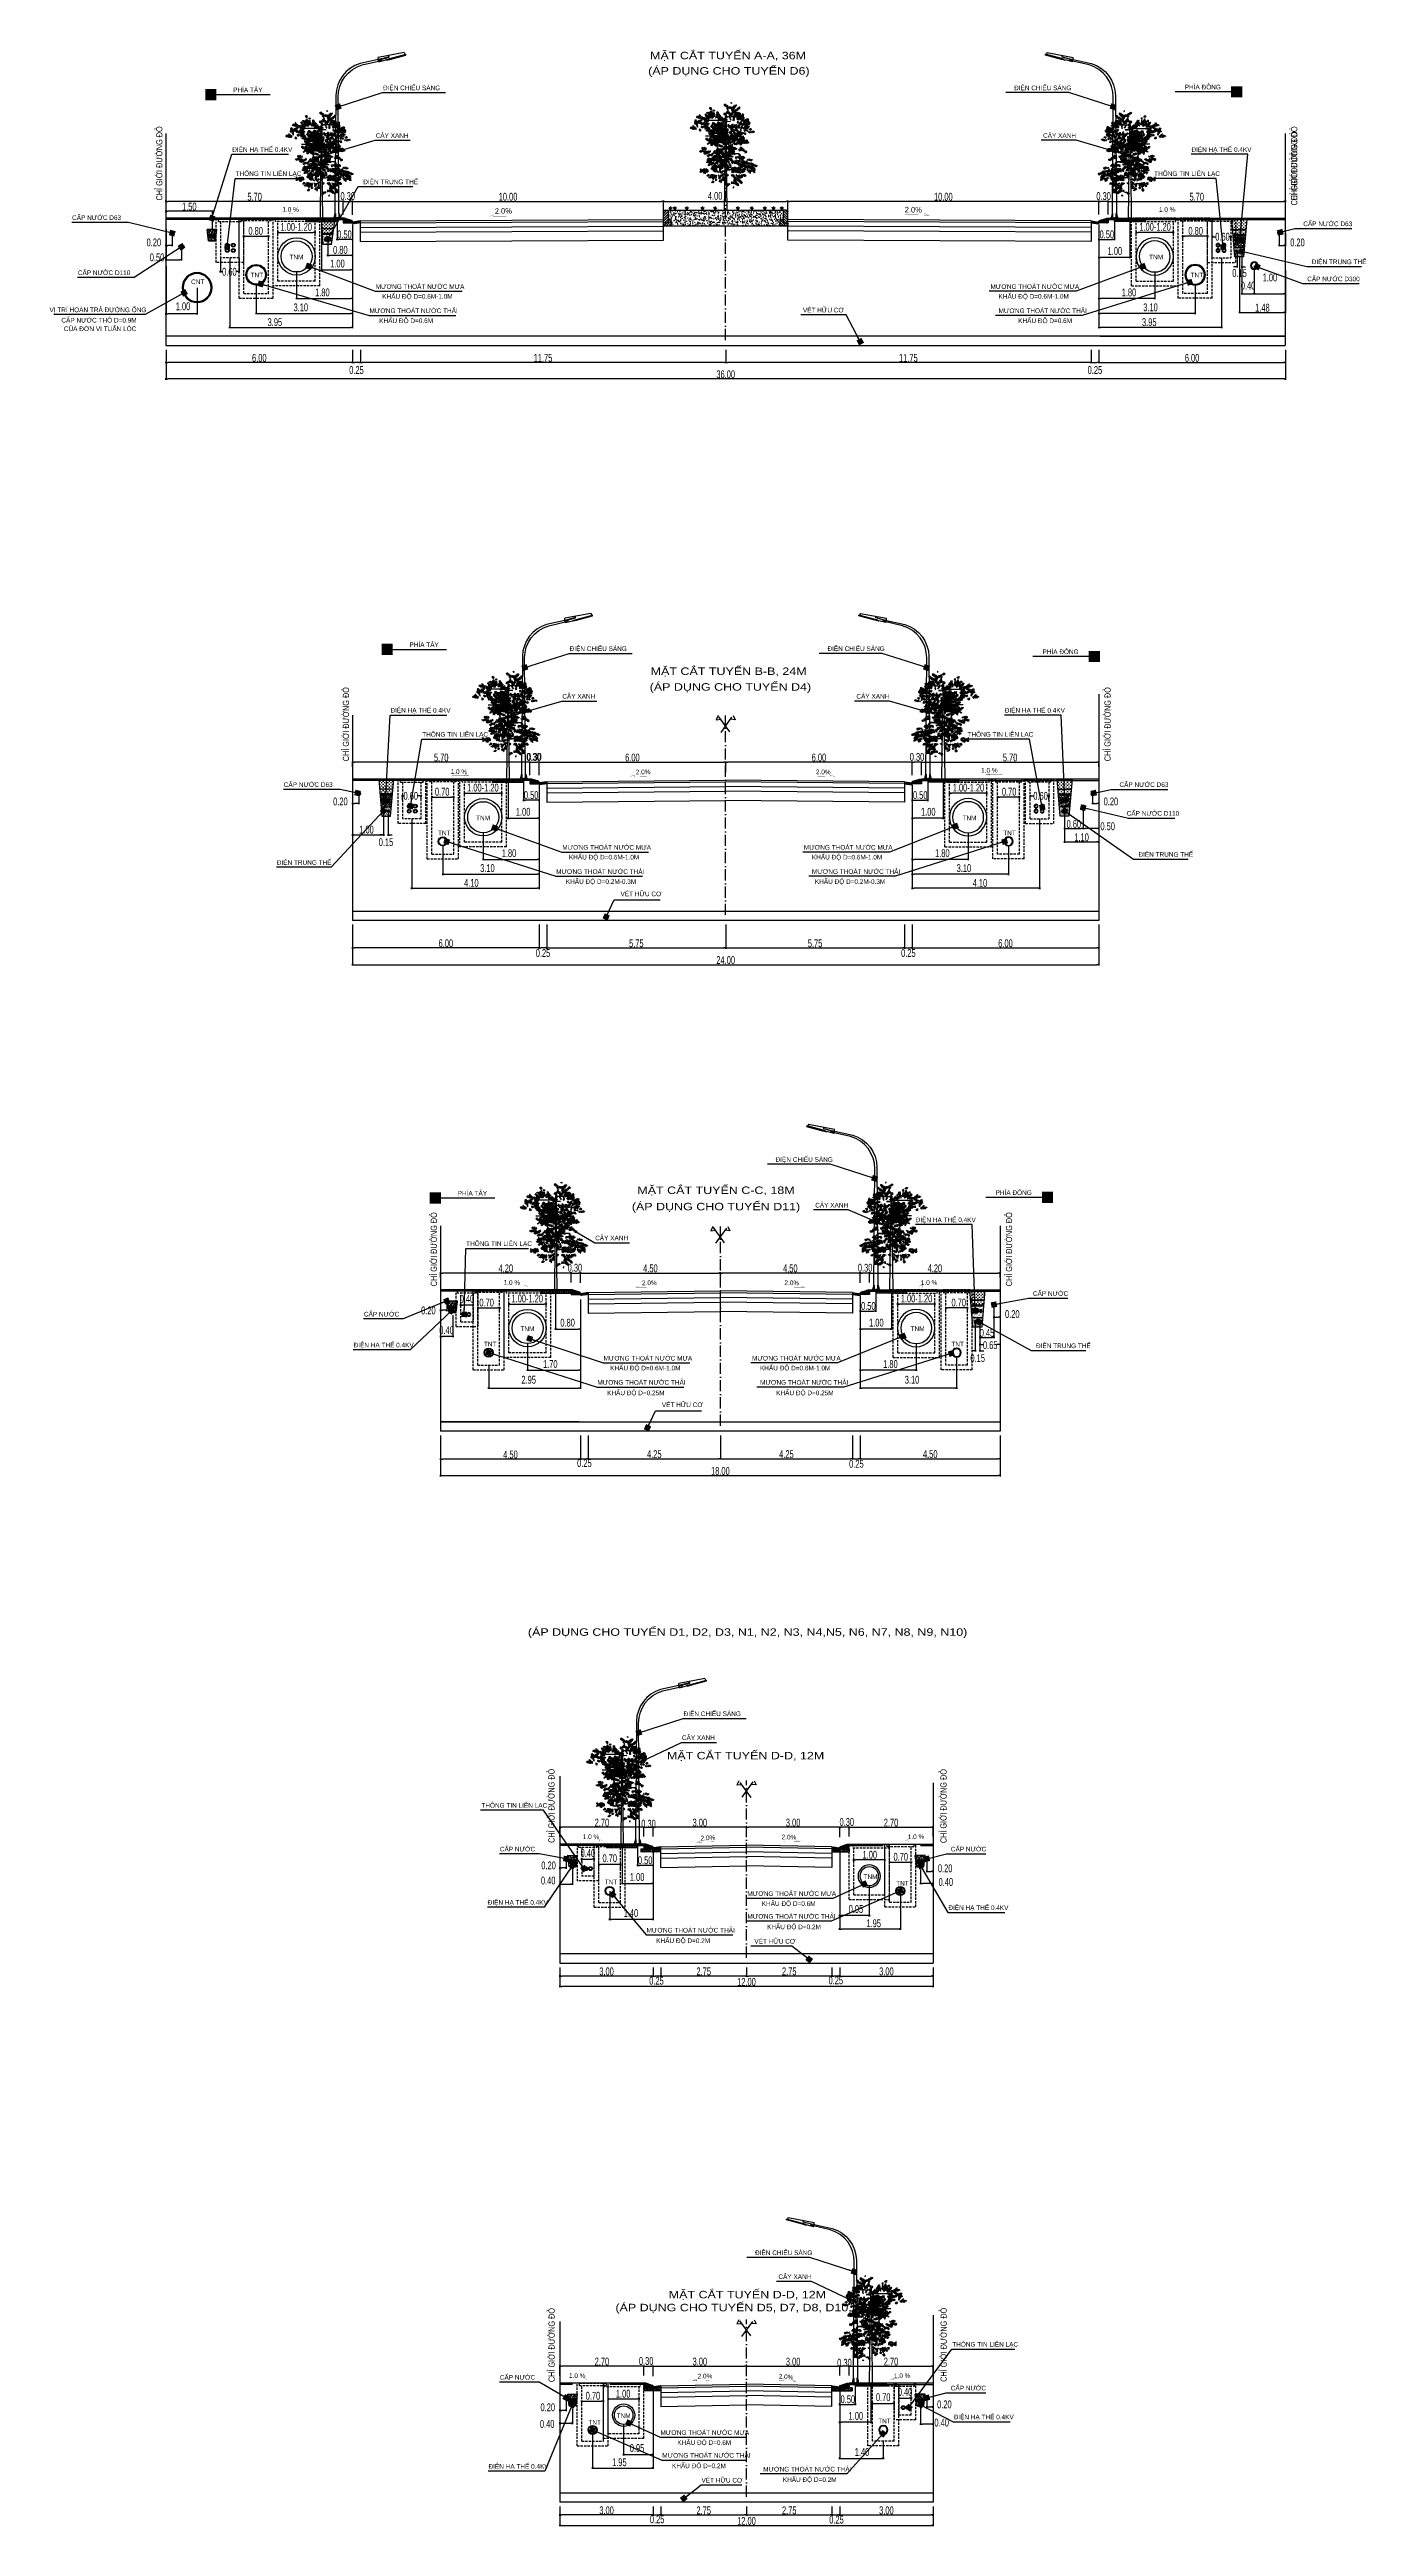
# Model space of a CAD drawing. Header units: millimetres. Extents: x 563079 to 571925, y 2063830 to 2067381.
# Drawn here: x 570710 to 571133, y 2066175 to 2066972 of the extents above; entities that cross this region are included whole.
import ezdxf
from ezdxf.enums import TextEntityAlignment as Align

# ---------------------------------------------------------------- set-up
doc = ezdxf.new("R2010")
doc.units = ezdxf.units.MM
doc.header["$MEASUREMENT"] = 0
doc.linetypes.add('ACAD_ISO10W100', pattern=[18.5, 12, -3, 0.5, -3])
doc.linetypes.add('HIDDEN', pattern=[0.375, 0.25, -0.125])
for name, color, linetype in [('1 LONG DUONG', 6, 'Continuous'), ('BCXTN', 5, 'Continuous'), ('Cong ky thuat', 22, 'Continuous'), ('Congchiuluc', 4, 'Continuous'), ('CONGDOC', 4, 'Continuous'), ('ENTCONGDUNG2', 4, 'Continuous'), ('HATCH', 8, 'Continuous'), ('LONGDUONG', 7, 'Continuous'), ('MATCATDUONG', 8, 'Continuous'), ('MC', 7, 'Continuous'), ('moi', 7, 'Continuous'), ('SO', 48, 'Continuous'), ('Text', 7, 'Continuous'), ('THAN', 1, 'Continuous'), ('TONGTHE', 1, 'Continuous'), ('Vat_lieu', 8, 'Continuous'), ('VE', 2, 'Continuous'), ('ViaHeS', 32, 'Continuous')]:
    doc.layers.add(name, color=color, linetype=linetype)
doc.styles.add('CHUKICHTHUOC', font='', dxfattribs={"width": 0.7})
doc.styles.add('KTEN', font='')
doc.styles.add('TIEUDE', font='', dxfattribs={"width": 0.8})
doc.styles.get('CHUKICHTHUOC').set_extended_font_data('.VnArial NarrowH')
doc.styles.get('KTEN').set_extended_font_data('.VnAvantH')
doc.styles.get('TIEUDE').set_extended_font_data('.VnAvantH')
doc.dimstyles.new('DIM3', dxfattribs={"dimscale": 1.2, "dimtxt": 1.2, "dimasz": 0.4, "dimexe": 0, "dimexo": 0, "dimgap": 0.3, "dimtad": 1, "dimzin": 0, "dimdsep": 46, "dimtxsty": 'TIEUDE', "dimblk1": 'BOXFILLED', "dimblk2": 'BOXFILLED', "dimsah": 1, "dimcen": 0.09, "dimdle": 0.8, "dimclrd": 9, "dimclre": 9, "dimclrt": 7, "dimadec": 1, "dimazin": 0, "dimtfac": 1, "dimtmove": 2, "dimatfit": 3, "dimldrblk": 'BOXFILLED', "dimfxl": 1, "dimtolj": 1, "dimtzin": 0, "dimarcsym": 0})
doc.dimstyles.new('TNDH', dxfattribs={"dimscale": 0, "dimtxt": 2.5, "dimasz": 0.6, "dimexe": 0.18, "dimexo": 0.0625, "dimgap": 0.2, "dimtad": 1, "dimlfac": 0.1, "dimzin": 0, "dimdsep": 46, "dimtxsty": 'CHUKICHTHUOC', "dimblk": 'BOXFILLED', "dimcen": 0.09, "dimclrd": 8, "dimclre": 8, "dimclrt": 4, "dimadec": 0, "dimazin": 0, "dimtfac": 1, "dimtofl": 0, "dimtmove": 2, "dimatfit": 3, "dimfxl": 1, "dimtolj": 1, "dimtzin": 0, "dimarcsym": 2})
pattern_1 = [(37.5, (0, 0), (-0.01889800743, 0.5780471307), [0, -0.456, 0, -0.51, 0, -0.4875]), (7.5, (0, 0), (0.53093301158, 0.84664381957), [0, -0.246, 0, -0.411, 0, -0.1575]), (327.5, (-0.369, 0), (0.93424255853, 0.00169771606), [0, -0.15, 0, -0.54, 0, -0.705]), (317.5, (-0.369, 0), (0.90183798137, 0.26330266948), [0, -0.075, 0, -0.354, 0, -0.405])]
pattern_2 = [(45, (-571259.84635, -2068379.19696), (-0.39952322319, 0.39952322319), [])]

msp = doc.modelspace()

# ---------------------------------------------------------------- texts
at = {"layer": 'MATCATDUONG', "color": 7, "lineweight": 0, "style": 'TIEUDE', "width": 1.25}
for s, p in [('(¸p dông cho tuyÕn d6)', (570928.7649, 2066963.599)), ('mÆt c¾t tuyÕn a-a, 36m', (570928.49779, 2066968.53488)), ('mÆt c¾t tuyÕn b-B, 24m', (570928.68365, 2066770.61045)), ('(¸p dông cho tuyÕn d4) ', (570929.80791, 2066765.5627)), ('mÆt c¾t tuyÕn D-D, 12m', (570934.12281, 2066422.01443)), ('mÆt c¾t tuyÕn D-D, 12m', (570934.71838, 2066248.75703))]:
    msp.add_text(s, height=2.4, dxfattribs=at).set_placement(p, align=Align.CENTER)
for s, rotation, p in [('mÆt c¾t tuyÕn c-C, 18m', 360, (570924.62294, 2066603.76482)), ('(¸p dông cho tuyÕn d11)', 360, (570924.62294, 2066598.51698)), ('(¸p dông cho tuyÕn d1, D2, D3, N1, N2, N3, n4,n5, n6, n7, n8, n9, N10)', 0, (570934.7815, 2066461.73749)), ('(¸p dông cho tuyÕn D5, D7, D8, D10, N3)', 360, (570934.0597, 2066244.59339))]:
    msp.add_text(s, height=2.4, rotation=rotation, dxfattribs=at).set_placement(p, align=Align.CENTER)
at = {"layer": 'MC', "style": 'KTEN'}
for s, p in [('phÝa t©y', (570769.32682, 2066957.9338)), ('®iÖn chiÕu s¸ng', (570817.51066, 2066958.58818)), ('®iÖn chiÕu s¸ng', (571020.49137, 2066958.58818)), ('phÝa ®«ng', (571075.37302, 2066958.85338)), ('®iÖn h¹ thÕ 0.4kv', (570769.02055, 2066938.77362)), ('C©y xanh', (570815.16448, 2066943.27398)), ('C©y xanh', (571029.80715, 2066943.27398)), ('®iÖn h¹ thÕ 0.4kv', (571077.5185, 2066938.77362)), ('Th«ng tin liªn l¹c', (570770.11225, 2066931.02856)), ('Th«ng tin liªn l¹c', (571065.53122, 2066931.02856)), ('®iÖn trung thÕ', (570811.16978, 2066928.37868)), ('cÊp n\xadíc d63', (570717.53065, 2066916.87681)), ('cÊp n\xadíc d63', (571113.50935, 2066914.88843)), ('cÊp n\xadíc d110', (570719.36587, 2066899.16905)), ('tnm', (570787.43504, 2066904.20363)), ('tnm', (571063.92522, 2066904.20363)), ('®iÖn trung thÕ', (571116.21995, 2066902.66717)), ('cnt', (570755.79559, 2066896.25106)), ('tnt', (570774.94267, 2066898.38372)), ('m\xad¬ng tho¸t n\xadíc m\xada', (570815.16448, 2066894.71047)), ('khÈu ®é D=0.6m-1.0m', (570817.28786, 2066891.56448)), ('m\xad¬ng tho¸t n\xadíc m\xada', (571012.90662, 2066894.71047)), ('khÈu ®é D=0.6m-1.0m', (571015.48052, 2066891.56448)), ('tnt', (571077.27812, 2066898.38372)), ('cÊp n\xadíc d300', (571114.76241, 2066897.16894)), ('vÞ trÝ hoµn tr¶ ®\xadêng èng ', (570710.25427, 2066887.23707)), ('cÊp n\xadíc th« d=0.9m', (570714.08821, 2066883.9018)), ('m\xad¬ng tho¸t n\xadíc th¶i', (570813.18027, 2066886.93447)), ('khÈu ®é D=0.6m', (570816.30614, 2066883.72317)), ('vÐt h÷u c¬ ', (570952.57337, 2066887.15108)), ('m\xad¬ng tho¸t n\xadíc th¶i', (571015.50747, 2066886.93447)), ('khÈu ®é D=0.6m', (571021.81486, 2066883.72317)), ('cña ®¬n vÞ tuÊn léc', (570714.88019, 2066881.14325)), ('phÝa t©y', (570826.02931, 2066779.59485)), ('®iÖn chiÕu s¸ng', (570877.53394, 2066778.31299)), ('®iÖn chiÕu s¸ng', (570960.46809, 2066778.31299)), ('phÝa ®«ng', (571029.62274, 2066777.32049)), ('®iÖn h¹ thÕ 0.4kv', (570819.91692, 2066758.49843)), ('C©y xanh', (570875.18776, 2066762.99878)), ('C©y xanh', (570969.78387, 2066762.99878)), ('®iÖn h¹ thÕ 0.4kv', (571017.49522, 2066758.49843)), ('Th«ng tin liªn l¹c', (570830.13553, 2066750.75336)), ('Th«ng tin liªn l¹c', (571005.50794, 2066750.75336)), ('cÊp n\xadíc d63', (570785.59093, 2066734.61324)), ('cÊp n\xadíc d63', (571054.38598, 2066734.61324)), ('cÊp n\xadíc d110', (571056.69697, 2066725.36437)), ('tnt', (570835.2132, 2066719.06731)), ('tnm', (570847.45832, 2066723.92843)), ('tnm', (571003.90194, 2066723.92843)), ('tnt', (571017.0076, 2066719.06731)), ('®iÖn trung thÕ', (570783.36286, 2066709.57163)), ('m\xad¬ng tho¸t n\xadíc m\xada', (570875.18776, 2066714.43528)), ('khÈu ®é D=0.6m-1.0m', (570877.31114, 2066711.28928)), ('m\xad¬ng tho¸t n\xadíc m\xada', (570952.88334, 2066714.43528)), ('khÈu ®é D=0.6m-1.0m', (570955.45724, 2066711.28928)), ('®iÖn trung thÕ', (571060.49279, 2066712.14653)), ('m\xad¬ng tho¸t n\xadíc th¶i', (570873.20355, 2066706.65928)), ('khÈu ®é D=0.2m-0.3m', (570876.32942, 2066703.44797)), ('m\xad¬ng tho¸t n\xadíc th¶i', (570955.48419, 2066706.65928)), ('khÈu ®é D=0.2m-0.3m', (570956.43897, 2066703.44797)), ('vÐt h÷u c¬ ', (570893.91004, 2066699.47181)), ('®iÖn chiÕu s¸ng', (570914.20487, 2066435.92298)), ('C©y xanh', (570913.66611, 2066428.23135)), ('Th«ng tin liªn l¹c', (570849.15919, 2066406.473)), ('cÊp n\xadíc ', (570855.09277, 2066392.41682)), ('cÊp n\xadíc ', (571000.1558, 2066392.41682)), ('TNT', (570888.8327, 2066381.86074)), ('tnm', (570972.06457, 2066383.53138)), ('®iÖn h¹ thÕ 0.4kv', (570851.19765, 2066375.25985)), ('m\xad¬ng tho¸t n\xadíc m\xada', (570934.7098, 2066378.1037)), ('khÈu ®é D=0.6m', (570939.32694, 2066374.89574)), ('®iÖn h¹ thÕ 0.4kv', (570999.3444, 2066373.59129)), ('m\xad¬ng tho¸t n\xadíc th¶i', (570902.28215, 2066366.34648)), ('m\xad¬ng tho¸t n\xadíc th¶i', (570934.73038, 2066370.78582)), ('khÈu ®é D=0.2m', (570941.03776, 2066367.41798)), ('khÈu ®é D=0.2m', (570905.40802, 2066362.97864)), ('vÐt h÷u c¬ ', (570936.95425, 2066362.78081)), ('®iÖn chiÕu s¸ng', (570937.18557, 2066262.66558)), ('C©y xanh', (570944.69392, 2066254.97395)), ('Th«ng tin liªn l¹c', (571000.60417, 2066233.2156)), ('cÊp n\xadíc ', (570855.09277, 2066222.60368)), ('cÊp n\xadíc ', (571000.11456, 2066219.15942)), ('tnm', (570892.68409, 2066210.27398)), ('TNT', (570976.77651, 2066208.60333)), ('®iÖn h¹ thÕ 0.4kv', (571001.04728, 2066209.85889)), ('m\xad¬ng tho¸t n\xadíc m\xada', (570906.74971, 2066204.8463)), ('khÈu ®é D=0.6m', (570912.18247, 2066201.63834)), ('®iÖn h¹ thÕ 0.4kv', (570851.45615, 2066193.98707)), ('m\xad¬ng tho¸t n\xadíc th¶i', (570907.34578, 2066197.52841)), ('khÈu ®é D=0.2m', (570910.47164, 2066194.16057)), ('m\xad¬ng tho¸t n\xadíc th¶i', (570939.79401, 2066193.08908)), ('vÐt h÷u c¬ ', (570919.94842, 2066189.52341)), ('khÈu ®é D=0.2m', (570946.10139, 2066189.72124))]:
    msp.add_text(s, height=1.5, dxfattribs=at).set_placement(p)
for s, p in [('®iÖn chiÕu s¸ng', (570943.78197, 2066614.09469)), ('phÝa t©y', (570841.53898, 2066603.25577)), ('C©y xanh', (570956.52789, 2066599.41166)), ('phÝa ®«ng', (571014.5477, 2066603.44721)), ('C©y xanh', (570885.75602, 2066588.86963)), ('®iÖn h¹ thÕ 0.4kv', (570988.84017, 2066594.69356)), ('Th«ng tin liªn l¹c', (570844.25161, 2066587.05068)), ('cÊp n\xadíc ', (571026.54418, 2066571.01929)), ('cÊp n\xadíc ', (570811.37255, 2066564.37732)), ('tnm', (570861.72564, 2066559.71013)), ('tnm', (570987.21582, 2066559.71013)), ('®iÖn h¹ thÕ 0.4kv', (570808.06248, 2066554.44665)), ('tnt', (570849.98052, 2066554.74074)), ('m\xad¬ng tho¸t n\xadíc m\xada', (570888.45508, 2066550.21698)), ('m\xad¬ng tho¸t n\xadíc m\xada', (570936.19722, 2066550.21698)), ('tnt', (571000.32148, 2066554.74074)), ('®iÖn trung thÕ', (571027.54162, 2066554.21417)), ('m\xad¬ng tho¸t n\xadíc th¶i', (570886.47088, 2066542.44098)), ('khÈu ®é D=0.6m-1.0m', (570890.57846, 2066547.07098)), ('khÈu ®é D=0.6m-1.0m', (570938.77113, 2066547.07098)), ('m\xad¬ng tho¸t n\xadíc th¶i', (570938.79808, 2066542.44098)), ('khÈu ®é D=0.25m', (570889.59674, 2066539.07314)), ('vÐt h÷u c¬ ', (570907.20064, 2066535.25351)), ('khÈu ®é D=0.25m', (570943.98021, 2066539.07314))]:
    msp.add_text(s, height=1.5, rotation=360, dxfattribs=at).set_placement(p)
at = {"layer": 'moi', "color": 2, "linetype": 'Continuous', "style": 'KTEN', "width": 0.7}
for p in [(570746.57081, 2066923.14785), (571111.56406, 2066923.14785), (571111.56406, 2066921.54764), (570806.59409, 2066742.87266), (571051.54078, 2066742.87266), (570834.86142, 2066574.08082), (571019.85466, 2066574.08082), (570872.69047, 2066395.16141), (570998.77765, 2066395.0859), (570872.74564, 2066221.82849), (570998.83282, 2066221.904)]:
    msp.add_text('chØ giíi ®\xadêng ®á', height=2, rotation=90, dxfattribs=at).set_placement(p)
at = {"layer": 'moi', "linetype": 'Continuous', "style": 'KTEN'}
for s, height, rotation, p in [('1.0 %', 1.5, 359.00000001, (570785.13978, 2066919.53383)), ('2.0%%%', 1.8, 0.99999999, (570853.50301, 2066918.81999)), ('2.0%%%', 1.8, 359.00000001, (570985.32161, 2066919.31003)), ('1.0 %', 1.5, 0.99999999, (571067.09801, 2066919.4428)), ('1.0 %', 1.5, 359.00000001, (570839.25179, 2066738.80942)), ('2.0%%%', 1.5, 0.99999999, (570898.8326, 2066738.64964)), ('2.0%%%', 1.5, 359.00000001, (570956.73718, 2066738.72655)), ('1.0 %', 1.5, 0.99999999, (571009.91349, 2066739.1676)), ('1.0 %', 1.5, 359.00000001, (570856.30675, 2066574.59112)), ('2.0%%%', 1.5, 0.99999999, (570900.8218, 2066574.43135)), ('2.0%%%', 1.5, 359.00000001, (570946.61412, 2066574.50825)), ('1.0 %', 1.5, 0.99999999, (570990.51224, 2066574.5001)), ('1.0 %', 1.5, 359.00000001, (570881.76348, 2066396.41337)), ('2.0%%%', 1.5, 3.39426844, (570919.69059, 2066395.90473)), ('2.0%%%', 1.5, 359.00000001, (570945.70694, 2066396.31091)), ('1.0 %', 1.5, 0.99999999, (570986.30735, 2066396.35873)), ('1.0 %', 1.5, 359.00000001, (570877.31885, 2066223.19236)), ('2.0%%%', 1.5, 0.99999999, (570918.72812, 2066222.9766)), ('2.0%%%', 1.5, 356.60573156, (570944.75154, 2066222.90824)), ('1.0 %', 1.5, 0.99999999, (570981.86271, 2066223.06494))]:
    msp.add_text(s, height=height, rotation=rotation, dxfattribs=at).set_placement(p)

# ---------------------------------------------------------------- blocks, each defined once
blk = doc.blocks.new('_BoxFilled')
at = {"color": 0, "linetype": 'ByBlock', "lineweight": -2}
blk.add_line((-0.5, 0), (-1, 0), dxfattribs=at)
at = {"color": 0, "linetype": 'ByBlock'}
blk.add_solid([(-0.5, 0.5), (0.5, 0.5), (-0.5, -0.5), (0.5, -0.5)], dxfattribs=at)
blk = doc.blocks.new('*D109')
at = {"layer": 'CONGDOC', "color": 8, "linetype": 'Continuous', "lineweight": -2, "transparency": 16777216}
for p, q in [((570874.42, 2066223.93), (570874.42, 2066227.11)), ((570900.82, 2066226.93), (570875.02, 2066226.93)), ((570901.42, 2066223.93), (570901.42, 2066227.11))]:
    blk.add_line(p, q, dxfattribs=at)
at = {"layer": 'Defpoints', "color": 0, "linetype": 'Continuous', "transparency": 16777216}
for p in [(570874.42, 2066226.93), (570874.42, 2066223.87), (570901.42, 2066223.87)]:
    blk.add_point(p, dxfattribs=at)
at = {"layer": 'CONGDOC', "color": 8, "linetype": 'Continuous', "lineweight": -2, "transparency": 16777216, "xscale": 0.6, "yscale": 0.6, "zscale": 0.6, "rotation": 180}
blk.add_blockref('_BoxFilled', (570874.42, 2066226.93), dxfattribs=at)
at = {"layer": 'CONGDOC', "color": 8, "linetype": 'Continuous', "lineweight": -2, "transparency": 16777216, "xscale": 0.6, "yscale": 0.6, "zscale": 0.6}
blk.add_blockref('_BoxFilled', (570901.42, 2066226.93), dxfattribs=at)
at = {"layer": 'CONGDOC', "color": 4, "linetype": 'Continuous', "transparency": 16777216, "insert": (570887.92, 2066228.41), "char_height": 2.5, "attachment_point": 5, "style": 'CHUKICHTHUOC'}
blk.add_mtext('\\A1;2.70', dxfattribs=at)
blk = doc.blocks.new('*D110')
at = {"layer": 'CONGDOC', "color": 8, "linetype": 'Continuous', "lineweight": -2, "transparency": 16777216}
for p, q in [((570967.42, 2066223.93), (570967.42, 2066227.11)), ((570968.02, 2066226.93), (570993.82, 2066226.93)), ((570994.42, 2066223.93), (570994.42, 2066227.11))]:
    blk.add_line(p, q, dxfattribs=at)
at = {"layer": 'Defpoints', "color": 0, "linetype": 'Continuous', "transparency": 16777216}
for p in [(570994.42, 2066226.93), (570967.42, 2066223.87), (570994.42, 2066223.87)]:
    blk.add_point(p, dxfattribs=at)
at = {"layer": 'CONGDOC', "color": 8, "linetype": 'Continuous', "lineweight": -2, "transparency": 16777216, "xscale": 0.6, "yscale": 0.6, "zscale": 0.6, "rotation": 180}
blk.add_blockref('_BoxFilled', (570967.42, 2066226.93), dxfattribs=at)
at = {"layer": 'CONGDOC', "color": 8, "linetype": 'Continuous', "lineweight": -2, "transparency": 16777216, "xscale": 0.6, "yscale": 0.6, "zscale": 0.6}
blk.add_blockref('_BoxFilled', (570994.42, 2066226.93), dxfattribs=at)
at = {"layer": 'CONGDOC', "color": 4, "linetype": 'Continuous', "transparency": 16777216, "insert": (570980.92, 2066228.41), "char_height": 2.5, "attachment_point": 5, "style": 'CHUKICHTHUOC'}
blk.add_mtext('\\A1;2.70', dxfattribs=at)
blk = doc.blocks.new('*D111')
at = {"layer": 'CONGDOC', "color": 8, "linetype": 'Continuous', "lineweight": -2, "transparency": 16777216}
for p, q in [((570964.42, 2066223.93), (570964.42, 2066227.11)), ((570966.82, 2066226.93), (570965.02, 2066226.93)), ((570967.42, 2066223.93), (570967.42, 2066227.11))]:
    blk.add_line(p, q, dxfattribs=at)
at = {"layer": 'Defpoints', "color": 0, "linetype": 'Continuous', "transparency": 16777216}
for p in [(570964.42, 2066226.93), (570964.42, 2066223.87), (570967.42, 2066223.87)]:
    blk.add_point(p, dxfattribs=at)
at = {"layer": 'CONGDOC', "color": 8, "linetype": 'Continuous', "lineweight": -2, "transparency": 16777216, "xscale": 0.6, "yscale": 0.6, "zscale": 0.6, "rotation": 180}
blk.add_blockref('_BoxFilled', (570964.42, 2066226.93), dxfattribs=at)
at = {"layer": 'CONGDOC', "color": 8, "linetype": 'Continuous', "lineweight": -2, "transparency": 16777216, "xscale": 0.6, "yscale": 0.6, "zscale": 0.6}
blk.add_blockref('_BoxFilled', (570967.42, 2066226.93), dxfattribs=at)
at = {"layer": 'CONGDOC', "color": 4, "linetype": 'Continuous', "transparency": 16777216, "insert": (570965.92, 2066228.05), "char_height": 2.5, "attachment_point": 5, "style": 'CHUKICHTHUOC'}
blk.add_mtext('\\A1;0.30', dxfattribs=at)
blk = doc.blocks.new('*D112')
at = {"layer": 'CONGDOC', "color": 8, "linetype": 'Continuous', "lineweight": -2, "transparency": 16777216}
for p, q in [((570904.42, 2066223.76), (570904.42, 2066227.11)), ((570905.02, 2066226.93), (570933.82, 2066226.93)), ((570934.42, 2066223.76), (570934.42, 2066227.11))]:
    blk.add_line(p, q, dxfattribs=at)
at = {"layer": 'Defpoints', "color": 0, "linetype": 'Continuous', "transparency": 16777216}
for p in [(570934.42, 2066226.93), (570904.42, 2066223.7), (570934.42, 2066223.7)]:
    blk.add_point(p, dxfattribs=at)
at = {"layer": 'CONGDOC', "color": 8, "linetype": 'Continuous', "lineweight": -2, "transparency": 16777216, "xscale": 0.6, "yscale": 0.6, "zscale": 0.6, "rotation": 180}
blk.add_blockref('_BoxFilled', (570904.42, 2066226.93), dxfattribs=at)
at = {"layer": 'CONGDOC', "color": 8, "linetype": 'Continuous', "lineweight": -2, "transparency": 16777216, "xscale": 0.6, "yscale": 0.6, "zscale": 0.6}
blk.add_blockref('_BoxFilled', (570934.42, 2066226.93), dxfattribs=at)
at = {"layer": 'CONGDOC', "color": 4, "linetype": 'Continuous', "transparency": 16777216, "insert": (570919.42, 2066228.41), "char_height": 2.5, "attachment_point": 5, "style": 'CHUKICHTHUOC'}
blk.add_mtext('\\A1;3.00', dxfattribs=at)
blk = doc.blocks.new('*D113')
at = {"layer": 'CONGDOC', "color": 8, "linetype": 'Continuous', "lineweight": -2, "transparency": 16777216}
for p, q in [((570934.42, 2066223.76), (570934.42, 2066227.11)), ((570935.02, 2066226.93), (570963.82, 2066226.93)), ((570964.42, 2066224), (570964.42, 2066227.11))]:
    blk.add_line(p, q, dxfattribs=at)
at = {"layer": 'Defpoints', "color": 0, "linetype": 'Continuous', "transparency": 16777216}
for p in [(570964.42, 2066226.93), (570934.42, 2066223.7), (570964.42, 2066223.93)]:
    blk.add_point(p, dxfattribs=at)
at = {"layer": 'CONGDOC', "color": 8, "linetype": 'Continuous', "lineweight": -2, "transparency": 16777216, "xscale": 0.6, "yscale": 0.6, "zscale": 0.6, "rotation": 180}
blk.add_blockref('_BoxFilled', (570934.42, 2066226.93), dxfattribs=at)
at = {"layer": 'CONGDOC', "color": 8, "linetype": 'Continuous', "lineweight": -2, "transparency": 16777216, "xscale": 0.6, "yscale": 0.6, "zscale": 0.6}
blk.add_blockref('_BoxFilled', (570964.42, 2066226.93), dxfattribs=at)
at = {"layer": 'CONGDOC', "color": 4, "linetype": 'Continuous', "transparency": 16777216, "insert": (570949.42, 2066228.41), "char_height": 2.5, "attachment_point": 5, "style": 'CHUKICHTHUOC'}
blk.add_mtext('\\A1;3.00', dxfattribs=at)
blk = doc.blocks.new('*D114')
at = {"layer": 'CONGDOC', "color": 8, "linetype": 'Continuous', "lineweight": -2, "transparency": 16777216}
for p, q in [((570901.42, 2066223.93), (570901.42, 2066227.11)), ((570902.02, 2066226.93), (570903.82, 2066226.93)), ((570904.42, 2066223.93), (570904.42, 2066227.11))]:
    blk.add_line(p, q, dxfattribs=at)
at = {"layer": 'Defpoints', "color": 0, "linetype": 'Continuous', "transparency": 16777216}
for p in [(570904.42, 2066226.93), (570901.42, 2066223.87), (570904.42, 2066223.87)]:
    blk.add_point(p, dxfattribs=at)
at = {"layer": 'CONGDOC', "color": 8, "linetype": 'Continuous', "lineweight": -2, "transparency": 16777216, "xscale": 0.6, "yscale": 0.6, "zscale": 0.6, "rotation": 180}
blk.add_blockref('_BoxFilled', (570901.42, 2066226.93), dxfattribs=at)
at = {"layer": 'CONGDOC', "color": 8, "linetype": 'Continuous', "lineweight": -2, "transparency": 16777216, "xscale": 0.6, "yscale": 0.6, "zscale": 0.6}
blk.add_blockref('_BoxFilled', (570904.42, 2066226.93), dxfattribs=at)
at = {"layer": 'CONGDOC', "color": 4, "linetype": 'Continuous', "transparency": 16777216, "insert": (570902.16, 2066228.61), "char_height": 2.5, "attachment_point": 5, "style": 'CHUKICHTHUOC'}
blk.add_mtext('\\A1;0.30', dxfattribs=at)
blk = doc.blocks.new('*D115')
at = {"layer": 'CONGDOC', "color": 8, "linetype": 'Continuous', "lineweight": -2, "transparency": 16777216}
for p, q in [((570874.42, 2066181.87), (570874.42, 2066175.54)), ((570994.42, 2066181.87), (570994.42, 2066175.54)), ((570875.02, 2066175.72), (570993.82, 2066175.72))]:
    blk.add_line(p, q, dxfattribs=at)
at = {"layer": 'Defpoints', "color": 0, "linetype": 'Continuous', "transparency": 16777216}
for p in [(570874.42, 2066181.93), (570994.42, 2066181.93), (570994.42, 2066175.72)]:
    blk.add_point(p, dxfattribs=at)
at = {"layer": 'CONGDOC', "color": 8, "linetype": 'Continuous', "lineweight": -2, "transparency": 16777216, "xscale": 0.6, "yscale": 0.6, "zscale": 0.6, "rotation": 180}
blk.add_blockref('_BoxFilled', (570874.42, 2066175.72), dxfattribs=at)
at = {"layer": 'CONGDOC', "color": 8, "linetype": 'Continuous', "lineweight": -2, "transparency": 16777216, "xscale": 0.6, "yscale": 0.6, "zscale": 0.6}
blk.add_blockref('_BoxFilled', (570994.42, 2066175.72), dxfattribs=at)
at = {"layer": 'CONGDOC', "color": 4, "linetype": 'Continuous', "transparency": 16777216, "insert": (570934.42, 2066177.2), "char_height": 2.5, "attachment_point": 5, "style": 'CHUKICHTHUOC'}
blk.add_mtext('\\A1;12.00', dxfattribs=at)
blk = doc.blocks.new('*D116')
at = {"layer": 'Congchiuluc', "color": 8, "lineweight": -2, "transparency": 16777216}
for p, q in [((570874.42, 2066181.8), (570874.42, 2066178.93)), ((570903.82, 2066179.11), (570875.02, 2066179.11)), ((570904.42, 2066181.8), (570904.42, 2066178.93))]:
    blk.add_line(p, q, dxfattribs=at)
at = {"layer": 'Defpoints', "color": 0, "transparency": 16777216}
for p in [(570874.42, 2066181.87), (570874.42, 2066179.11), (570904.42, 2066181.87)]:
    blk.add_point(p, dxfattribs=at)
at = {"layer": 'Congchiuluc', "color": 8, "lineweight": -2, "transparency": 16777216, "xscale": 0.6, "yscale": 0.6, "zscale": 0.6, "rotation": 180}
blk.add_blockref('_BoxFilled', (570874.42, 2066179.11), dxfattribs=at)
at = {"layer": 'Congchiuluc', "color": 8, "lineweight": -2, "transparency": 16777216, "xscale": 0.6, "yscale": 0.6, "zscale": 0.6}
blk.add_blockref('_BoxFilled', (570904.42, 2066179.11), dxfattribs=at)
at = {"layer": 'Congchiuluc', "color": 4, "lineweight": 0, "transparency": 16777216, "insert": (570889.42, 2066180.59), "char_height": 2.5, "attachment_point": 5, "style": 'CHUKICHTHUOC'}
blk.add_mtext('\\A1;3.00', dxfattribs=at)
blk = doc.blocks.new('*D117')
at = {"layer": 'Defpoints', "color": 0, "transparency": 16777216}
for p in [(570904.42, 2066181.93), (570906.92, 2066181.93), (570906.92, 2066179.11)]:
    blk.add_point(p, dxfattribs=at)
at = {"layer": 'VE', "color": 8, "lineweight": -2, "transparency": 16777216}
for p, q in [((570904.42, 2066181.87), (570904.42, 2066178.93)), ((570905.02, 2066179.11), (570906.32, 2066179.11)), ((570906.92, 2066181.87), (570906.92, 2066178.93))]:
    blk.add_line(p, q, dxfattribs=at)
at = {"layer": 'VE', "color": 8, "lineweight": -2, "transparency": 16777216, "xscale": 0.6, "yscale": 0.6, "zscale": 0.6, "rotation": 180}
blk.add_blockref('_BoxFilled', (570904.42, 2066179.11), dxfattribs=at)
at = {"layer": 'VE', "color": 8, "lineweight": -2, "transparency": 16777216, "xscale": 0.6, "yscale": 0.6, "zscale": 0.6}
blk.add_blockref('_BoxFilled', (570906.92, 2066179.11), dxfattribs=at)
at = {"layer": 'VE', "color": 4, "lineweight": 0, "transparency": 16777216, "insert": (570905.69, 2066177.71), "char_height": 2.5, "attachment_point": 5, "style": 'CHUKICHTHUOC'}
blk.add_mtext('\\A1;0.25', dxfattribs=at)
blk = doc.blocks.new('*D118')
at = {"layer": 'Defpoints', "color": 0, "transparency": 16777216}
for p in [(570906.92, 2066181.93), (570934.42, 2066181.93), (570934.42, 2066179.11)]:
    blk.add_point(p, dxfattribs=at)
at = {"layer": 'VE', "color": 8, "lineweight": -2, "transparency": 16777216}
for p, q in [((570906.92, 2066181.87), (570906.92, 2066178.93)), ((570907.52, 2066179.11), (570933.82, 2066179.11)), ((570934.42, 2066181.87), (570934.42, 2066178.93))]:
    blk.add_line(p, q, dxfattribs=at)
at = {"layer": 'VE', "color": 8, "lineweight": -2, "transparency": 16777216, "xscale": 0.6, "yscale": 0.6, "zscale": 0.6, "rotation": 180}
blk.add_blockref('_BoxFilled', (570906.92, 2066179.11), dxfattribs=at)
at = {"layer": 'VE', "color": 8, "lineweight": -2, "transparency": 16777216, "xscale": 0.6, "yscale": 0.6, "zscale": 0.6}
blk.add_blockref('_BoxFilled', (570934.42, 2066179.11), dxfattribs=at)
at = {"layer": 'VE', "color": 4, "lineweight": 0, "transparency": 16777216, "insert": (570920.67, 2066180.59), "char_height": 2.5, "attachment_point": 5, "style": 'CHUKICHTHUOC'}
blk.add_mtext('\\A1;2.75', dxfattribs=at)
blk = doc.blocks.new('*D119')
at = {"layer": 'Defpoints', "color": 0, "transparency": 16777216}
for p in [(570934.42, 2066181.93), (570961.92, 2066181.93), (570961.92, 2066179.11)]:
    blk.add_point(p, dxfattribs=at)
at = {"layer": 'VE', "color": 8, "lineweight": -2, "transparency": 16777216}
for p, q in [((570934.42, 2066181.87), (570934.42, 2066178.93)), ((570935.02, 2066179.11), (570961.32, 2066179.11)), ((570961.92, 2066181.87), (570961.92, 2066178.93))]:
    blk.add_line(p, q, dxfattribs=at)
at = {"layer": 'VE', "color": 8, "lineweight": -2, "transparency": 16777216, "xscale": 0.6, "yscale": 0.6, "zscale": 0.6, "rotation": 180}
blk.add_blockref('_BoxFilled', (570934.42, 2066179.11), dxfattribs=at)
at = {"layer": 'VE', "color": 8, "lineweight": -2, "transparency": 16777216, "xscale": 0.6, "yscale": 0.6, "zscale": 0.6}
blk.add_blockref('_BoxFilled', (570961.92, 2066179.11), dxfattribs=at)
at = {"layer": 'VE', "color": 4, "lineweight": 0, "transparency": 16777216, "insert": (570948.17, 2066180.59), "char_height": 2.5, "attachment_point": 5, "style": 'CHUKICHTHUOC'}
blk.add_mtext('\\A1;2.75', dxfattribs=at)
blk = doc.blocks.new('*D120')
at = {"layer": 'Defpoints', "color": 0, "transparency": 16777216}
for p in [(570961.92, 2066181.93), (570964.42, 2066181.93), (570964.42, 2066179.11)]:
    blk.add_point(p, dxfattribs=at)
at = {"layer": 'VE', "color": 8, "lineweight": -2, "transparency": 16777216}
for p, q in [((570961.92, 2066181.87), (570961.92, 2066178.93)), ((570962.52, 2066179.11), (570963.82, 2066179.11)), ((570964.42, 2066181.87), (570964.42, 2066178.93))]:
    blk.add_line(p, q, dxfattribs=at)
at = {"layer": 'VE', "color": 8, "lineweight": -2, "transparency": 16777216, "xscale": 0.6, "yscale": 0.6, "zscale": 0.6, "rotation": 180}
blk.add_blockref('_BoxFilled', (570961.92, 2066179.11), dxfattribs=at)
at = {"layer": 'VE', "color": 8, "lineweight": -2, "transparency": 16777216, "xscale": 0.6, "yscale": 0.6, "zscale": 0.6}
blk.add_blockref('_BoxFilled', (570964.42, 2066179.11), dxfattribs=at)
at = {"layer": 'VE', "color": 4, "lineweight": 0, "transparency": 16777216, "insert": (570963.37, 2066177.6), "char_height": 2.5, "attachment_point": 5, "style": 'CHUKICHTHUOC'}
blk.add_mtext('\\A1;0.25', dxfattribs=at)
blk = doc.blocks.new('*D121')
at = {"layer": 'Defpoints', "color": 0, "transparency": 16777216}
for p in [(570964.42, 2066181.93), (570994.42, 2066181.87), (570994.42, 2066179.11)]:
    blk.add_point(p, dxfattribs=at)
at = {"layer": 'VE', "color": 8, "lineweight": -2, "transparency": 16777216}
for p, q in [((570964.42, 2066181.87), (570964.42, 2066178.93)), ((570965.02, 2066179.11), (570993.82, 2066179.11)), ((570994.42, 2066181.8), (570994.42, 2066178.93))]:
    blk.add_line(p, q, dxfattribs=at)
at = {"layer": 'VE', "color": 8, "lineweight": -2, "transparency": 16777216, "xscale": 0.6, "yscale": 0.6, "zscale": 0.6, "rotation": 180}
blk.add_blockref('_BoxFilled', (570964.42, 2066179.11), dxfattribs=at)
at = {"layer": 'VE', "color": 8, "lineweight": -2, "transparency": 16777216, "xscale": 0.6, "yscale": 0.6, "zscale": 0.6}
blk.add_blockref('_BoxFilled', (570994.42, 2066179.11), dxfattribs=at)
at = {"layer": 'VE', "color": 4, "lineweight": 0, "transparency": 16777216, "insert": (570979.42, 2066180.59), "char_height": 2.5, "attachment_point": 5, "style": 'CHUKICHTHUOC'}
blk.add_mtext('\\A1;3.00', dxfattribs=at)
blk = doc.blocks.new('fdsfsdfsdfsdfsdfsd')
at = {"layer": 'SO', "color": 4}
for radius in [3.6, 3]:
    blk.add_circle((595766.38, 2065746.45), radius, dxfattribs=at)
blk = doc.blocks.new('*D60')
at = {"layer": 'CONGDOC', "color": 8, "linetype": 'Continuous', "lineweight": -2, "transparency": 16777216}
for p, q in [((595718.92, 2065044.28), (595718.92, 2065045.19)), ((595719.52, 2065045.01), (595725.32, 2065045.01)), ((595725.92, 2065044.28), (595725.92, 2065045.19))]:
    blk.add_line(p, q, dxfattribs=at)
at = {"layer": 'Defpoints', "color": 0, "linetype": 'Continuous', "transparency": 16777216}
for p in [(595718.92, 2065044.22), (595725.92, 2065045.01), (595725.92, 2065044.22)]:
    blk.add_point(p, dxfattribs=at)
at = {"layer": 'CONGDOC', "color": 8, "linetype": 'Continuous', "lineweight": -2, "transparency": 16777216, "xscale": 0.6, "yscale": 0.6, "zscale": 0.6, "rotation": 180}
blk.add_blockref('_BoxFilled', (595718.92, 2065045.01), dxfattribs=at)
at = {"layer": 'CONGDOC', "color": 8, "linetype": 'Continuous', "lineweight": -2, "transparency": 16777216, "xscale": 0.6, "yscale": 0.6, "zscale": 0.6}
blk.add_blockref('_BoxFilled', (595725.92, 2065045.01), dxfattribs=at)
at = {"layer": 'CONGDOC', "color": 4, "linetype": 'Continuous', "transparency": 16777216, "insert": (595722.54, 2065046.73), "char_height": 2.5, "attachment_point": 5, "style": 'CHUKICHTHUOC'}
blk.add_mtext('\\A1;0.70', dxfattribs=at)
blk = doc.blocks.new('fsdfsdf')
at = {"layer": 'SO'}
h = blk.add_hatch(color=4, dxfattribs=at)
h.paths.add_polyline_path([(596198.08, 2065686.31, 1), (596200.98, 2065686.31, 1)])
h.paths.add_polyline_path([(596200.78, 2065686.31, 1), (596198.28, 2065686.31, 1)], flags=17)
at = {"layer": 'SO', "color": 4}
for radius in [1.45, 1.25]:
    blk.add_circle((596199.53, 2065686.31), radius, dxfattribs=at)
blk = doc.blocks.new('*D122')
at = {"layer": 'CONGDOC', "color": 8, "linetype": 'Continuous', "lineweight": -2, "transparency": 16777216}
for p, q in [((570904.42, 2066220.3), (570904.42, 2066198.35)), ((570894.92, 2066208.13), (570894.92, 2066198.35)), ((570895.52, 2066198.53), (570903.82, 2066198.53))]:
    blk.add_line(p, q, dxfattribs=at)
at = {"layer": 'Defpoints', "color": 0, "linetype": 'Continuous', "transparency": 16777216}
for p in [(570904.42, 2066220.36), (570894.92, 2066208.2), (570904.42, 2066198.53)]:
    blk.add_point(p, dxfattribs=at)
at = {"layer": 'CONGDOC', "color": 8, "linetype": 'Continuous', "lineweight": -2, "transparency": 16777216, "xscale": 0.6, "yscale": 0.6, "zscale": 0.6, "rotation": 180}
blk.add_blockref('_BoxFilled', (570894.92, 2066198.53), dxfattribs=at)
at = {"layer": 'CONGDOC', "color": 8, "linetype": 'Continuous', "lineweight": -2, "transparency": 16777216, "xscale": 0.6, "yscale": 0.6, "zscale": 0.6}
blk.add_blockref('_BoxFilled', (570904.42, 2066198.53), dxfattribs=at)
at = {"layer": 'CONGDOC', "color": 4, "linetype": 'Continuous', "transparency": 16777216, "insert": (570899.22, 2066200.62), "char_height": 2.5, "attachment_point": 5, "style": 'CHUKICHTHUOC'}
blk.add_mtext('\\A1;0.95', dxfattribs=at)
blk = doc.blocks.new('*D123')
at = {"layer": 'CONGDOC', "color": 8, "linetype": 'Continuous', "lineweight": -2, "transparency": 16777216}
for p, q in [((570889.92, 2066216.13), (570889.92, 2066216.6)), ((570890.52, 2066216.42), (570899.32, 2066216.42)), ((570899.92, 2066216.13), (570899.92, 2066216.6))]:
    blk.add_line(p, q, dxfattribs=at)
at = {"layer": 'Defpoints', "color": 0, "linetype": 'Continuous', "transparency": 16777216}
for p in [(570889.92, 2066216.06), (570899.92, 2066216.42), (570899.92, 2066216.06)]:
    blk.add_point(p, dxfattribs=at)
at = {"layer": 'CONGDOC', "color": 8, "linetype": 'Continuous', "lineweight": -2, "transparency": 16777216, "xscale": 0.6, "yscale": 0.6, "zscale": 0.6, "rotation": 180}
blk.add_blockref('_BoxFilled', (570889.92, 2066216.42), dxfattribs=at)
at = {"layer": 'CONGDOC', "color": 8, "linetype": 'Continuous', "lineweight": -2, "transparency": 16777216, "xscale": 0.6, "yscale": 0.6, "zscale": 0.6}
blk.add_blockref('_BoxFilled', (570899.92, 2066216.42), dxfattribs=at)
at = {"layer": 'CONGDOC', "color": 4, "linetype": 'Continuous', "transparency": 16777216, "insert": (570894.76, 2066218.08), "char_height": 2.5, "attachment_point": 5, "style": 'CHUKICHTHUOC'}
blk.add_mtext('\\A1;1.00', dxfattribs=at)
blk = doc.blocks.new('fsfsdf')
at = {"layer": 'SO'}
h = blk.add_hatch(color=4, dxfattribs=at)
h.paths.add_polyline_path([(596225.5, 2065685.04, 1), (596227.9, 2065685.04, 1)])
h.paths.add_polyline_path([(596227.7, 2065685.04, 1), (596225.7, 2065685.04, 1)], flags=17)
at = {"layer": 'SO', "color": 4}
for radius in [1.2, 1]:
    blk.add_circle((596226.7, 2065685.04), radius, dxfattribs=at)
blk = doc.blocks.new('*D124')
at = {"layer": 'CONGDOC', "color": 8, "linetype": 'Continuous', "lineweight": -2, "transparency": 16777216}
for p, q in [((570874.42, 2066216.68), (570874.42, 2066212.56)), ((570876.42, 2066216.71), (570876.42, 2066212.56)), ((570875.82, 2066212.74), (570875.02, 2066212.74))]:
    blk.add_line(p, q, dxfattribs=at)
at = {"layer": 'Defpoints', "color": 0, "linetype": 'Continuous', "transparency": 16777216}
for p in [(570874.42, 2066216.75), (570876.42, 2066216.77), (570874.42, 2066212.74)]:
    blk.add_point(p, dxfattribs=at)
at = {"layer": 'CONGDOC', "color": 8, "linetype": 'Continuous', "lineweight": -2, "transparency": 16777216, "xscale": 0.6, "yscale": 0.6, "zscale": 0.6, "rotation": 180}
blk.add_blockref('_BoxFilled', (570874.42, 2066212.74), dxfattribs=at)
at = {"layer": 'CONGDOC', "color": 8, "linetype": 'Continuous', "lineweight": -2, "transparency": 16777216, "xscale": 0.6, "yscale": 0.6, "zscale": 0.6}
blk.add_blockref('_BoxFilled', (570876.42, 2066212.74), dxfattribs=at)
at = {"layer": 'CONGDOC', "color": 4, "linetype": 'Continuous', "transparency": 16777216, "insert": (570870.51, 2066213.71), "char_height": 2.5, "attachment_point": 5, "style": 'CHUKICHTHUOC'}
blk.add_mtext('\\A1;0.20', dxfattribs=at)
blk = doc.blocks.new('fsdfsf')
at = {"layer": '1 LONG DUONG', "linetype": 'ByBlock'}
h = blk.add_hatch(color=256, dxfattribs=at)
edge = h.paths.add_edge_path()
edge.add_ellipse((595935.35, 2065425.11), major_axis=(0.233, 0.233), ratio=1, start_angle=0, end_angle=360, ccw=False)
h = blk.add_hatch(color=256, dxfattribs=at)
edge = h.paths.add_edge_path()
edge.add_ellipse((595936.47, 2065425.11), major_axis=(0.233, 0.233), ratio=1, start_angle=0, end_angle=360, ccw=False)
at = {"layer": 'SO'}
h = blk.add_hatch(dxfattribs=at)
h.set_pattern_fill('AR-SAND', color=4, scale=0.3, style=0)
h.set_pattern_definition(pattern_1)
h.paths.add_polyline_path([(595934.42, 2065427.1), (595934.91, 2065423.41), (595935.84, 2065423.41), (595937.1, 2065423.41), (595937.62, 2065427.09)])
edge = h.paths.add_edge_path(flags=16)
edge.add_ellipse((595936.47, 2065425.11), major_axis=(-0.393, 0.393), ratio=1, start_angle=-314.98739, end_angle=44.98739, ccw=False)
edge.add_ellipse((595935.36, 2065425.11), major_axis=(-0.393, 0.393), ratio=1, start_angle=-134.98741, end_angle=224.98741, ccw=False)
edge = h.paths.add_edge_path(flags=0)
edge.add_ellipse((595936.47, 2065425.11), major_axis=(0.233, 0.233), ratio=1, start_angle=0, end_angle=360, ccw=False)
edge = h.paths.add_edge_path(flags=0)
edge.add_ellipse((595935.35, 2065425.11), major_axis=(0.233, 0.233), ratio=1, start_angle=0, end_angle=360, ccw=False)
at = {"layer": '1 LONG DUONG', "color": 6, "linetype": 'ByBlock'}
blk.add_line((595934.42, 2065427.1), (595937.62, 2065427.09), dxfattribs=at)
at = {"layer": '1 LONG DUONG', "linetype": 'ByBlock'}
for p, q in [((595934.91, 2065423.41), (595934.42, 2065427.1)), ((595937.1, 2065423.4), (595934.91, 2065423.41)), ((595937.1, 2065423.41), (595937.1, 2065423.4))]:
    blk.add_line(p, q, dxfattribs=at)
for points in [[(595937.1, 2065423.41), (595935.44, 2065423.41)], [(595937.1, 2065423.41), (595937.62, 2065427.09)]]:
    blk.add_lwpolyline(points, dxfattribs=at)
at = {"layer": '1 LONG DUONG', "linetype": 'ByBlock', "extrusion": (0, 0, -1)}
blk.add_ellipse((595935.36, 2065425.11), major_axis=(-0.393, 0.393), ratio=1, dxfattribs=at)
for centre, major_axis, start_param, end_param in [((595935.35, 2065425.11), (0.233, 0.233), 1.570796327045153, 7.853981634224739), ((595936.47, 2065425.11), (-0.393, 0.393), 3.141593, 9.424778), ((595936.47, 2065425.11), (0.233, 0.233), 1.570796326794897, 7.853981633974483)]:
    blk.add_ellipse(centre, major_axis=major_axis, ratio=1, start_param=start_param, end_param=end_param, dxfattribs=at)
blk = doc.blocks.new('*D125')
at = {"layer": 'CONGDOC', "color": 8, "linetype": 'Continuous', "lineweight": -2, "transparency": 16777216}
for p, q in [((570874.42, 2066221.02), (570874.42, 2066208.41)), ((570875.02, 2066208.59), (570877.83, 2066208.59)), ((570878.43, 2066213.37), (570878.43, 2066208.41))]:
    blk.add_line(p, q, dxfattribs=at)
at = {"layer": 'Defpoints', "color": 0, "linetype": 'Continuous', "transparency": 16777216}
for p in [(570874.42, 2066221.08), (570878.43, 2066213.43), (570878.43, 2066208.59)]:
    blk.add_point(p, dxfattribs=at)
at = {"layer": 'CONGDOC', "color": 8, "linetype": 'Continuous', "lineweight": -2, "transparency": 16777216, "xscale": 0.6, "yscale": 0.6, "zscale": 0.6, "rotation": 180}
blk.add_blockref('_BoxFilled', (570874.42, 2066208.59), dxfattribs=at)
at = {"layer": 'CONGDOC', "color": 8, "linetype": 'Continuous', "lineweight": -2, "transparency": 16777216, "xscale": 0.6, "yscale": 0.6, "zscale": 0.6}
blk.add_blockref('_BoxFilled', (570878.43, 2066208.59), dxfattribs=at)
at = {"layer": 'CONGDOC', "color": 4, "linetype": 'Continuous', "transparency": 16777216, "insert": (570870.32, 2066208.37), "char_height": 2.5, "attachment_point": 5, "style": 'CHUKICHTHUOC'}
blk.add_mtext('\\A1;0.40', dxfattribs=at)
blk = doc.blocks.new('*D126')
at = {"layer": 'CONGDOC', "color": 8, "linetype": 'Continuous', "lineweight": -2, "transparency": 16777216}
for p, q in [((570904.42, 2066211.04), (570904.42, 2066194.03)), ((570884.92, 2066205.15), (570884.92, 2066194.03)), ((570885.52, 2066194.21), (570903.82, 2066194.21))]:
    blk.add_line(p, q, dxfattribs=at)
at = {"layer": 'Defpoints', "color": 0, "linetype": 'Continuous', "transparency": 16777216}
for p in [(570904.42, 2066211.11), (570884.92, 2066205.21), (570904.42, 2066194.21)]:
    blk.add_point(p, dxfattribs=at)
at = {"layer": 'CONGDOC', "color": 8, "linetype": 'Continuous', "lineweight": -2, "transparency": 16777216, "xscale": 0.6, "yscale": 0.6, "zscale": 0.6, "rotation": 180}
blk.add_blockref('_BoxFilled', (570884.92, 2066194.21), dxfattribs=at)
at = {"layer": 'CONGDOC', "color": 8, "linetype": 'Continuous', "lineweight": -2, "transparency": 16777216, "xscale": 0.6, "yscale": 0.6, "zscale": 0.6}
blk.add_blockref('_BoxFilled', (570904.42, 2066194.21), dxfattribs=at)
at = {"layer": 'CONGDOC', "color": 4, "linetype": 'Continuous', "transparency": 16777216, "insert": (570893.52, 2066196.05), "char_height": 2.5, "attachment_point": 5, "style": 'CHUKICHTHUOC'}
blk.add_mtext('\\A1;1.95', dxfattribs=at)
blk = doc.blocks.new('1')
at = {"color": 3}
for p, q in [((562778.3, 2115783.89), (562771, 2115782.51)), ((562771, 2115781.89), (562771, 2115782.51)), ((562773.45, 2115781.76), (562773.13, 2115781.82)), ((562774.04, 2115782.6), (562773.97, 2115783.07)), ((562778.3, 2115783.89), (562778.55, 2115783.36)), ((562778.75, 2115783.41), (562778.74, 2115783.41))]:
    blk.add_line(p, q, dxfattribs=at)
at = {"layer": 'THAN', "color": 3}
blk.add_line((562770.97, 2115781.78), (562774.04, 2115782.6), dxfattribs=at)
at = {"layer": 'TONGTHE', "color": 3}
for p, q in [((562774.02, 2115782.7), (562770.95, 2115781.88)), ((562770.97, 2115781.78), (562770.95, 2115781.88)), ((562771.14, 2115781.29), (562771.01, 2115781.78)), ((562771.14, 2115781.29), (562773.13, 2115781.82)), ((562773.4, 2115781.97), (562774.23, 2115782.2)), ((562773.45, 2115781.76), (562773.4, 2115781.97)), ((562773.45, 2115781.76), (562774.29, 2115781.98)), ((562773.95, 2115781.89), (562773.9, 2115782.11)), ((562774.23, 2115782.2), (562778.74, 2115783.41)), ((562774.29, 2115781.98), (562778.79, 2115783.19)), ((562778.79, 2115783.19), (562778.74, 2115783.41))]:
    blk.add_line(p, q, dxfattribs=at)
blk = doc.blocks.new('DEN3')
at = {"layer": 'MATCATDUONG', "color": 222}
for p, q in [((10940.5, 5250.9, 1.6), (10940.5, 5251.1, 1.6)), ((10940.5, 5251.1, 1.6), (10941.2, 5251.1, 1.6)), ((10940.5, 5251.1, 1.6), (10944.4, 5251.1, 1.6)), ((10944.4, 5250.9, 1.6), (10940.5, 5250.9, 1.6)), ((10941.4, 5251.2, 1.6), (10941.8, 5251.8, 1.6)), ((10941.4, 5251.1, 1.6), (10942.2, 5251.1, 1.6)), ((10941.4, 5251.1, 1.6), (10942.2, 5251.1, 1.6)), ((10943, 5254.8, 1.6), (10942.1, 5251.1, 1.6)), ((10943.2, 5254.8, 1.6), (10942.2, 5251.1, 1.6)), ((10942.2, 5252, 1.6), (10942.3, 5252, 1.6)), ((10942.3, 5251.2, 1.6), (10942.7, 5251.8, 1.6)), ((10942.3, 5251.2, 1.6), (10942.7, 5251.8, 1.6)), ((10943.1, 5252, 1.6), (10944.4, 5252, 1.6)), ((10943.1, 5252, 1.6), (10944.3, 5252, 1.6)), ((10943.4, 5254.8, 1.6), (10943.4, 5252, 1.6)), ((10945.8, 5252, 1.6), (10944.4, 5252, 1.6)), ((10948.3, 5251.1, 1.6), (10944.4, 5251.1, 1.6)), ((10944.4, 5250.9, 1.6), (10948.3, 5250.9, 1.6)), ((10945.7, 5252, 1.6), (10944.5, 5252, 1.6)), ((10945.5, 5254.8, 1.6), (10945.5, 5252, 1.6)), ((10945.7, 5254.8, 1.6), (10946.6, 5251.1, 1.6)), ((10945.8, 5254.8, 1.6), (10946.7, 5251.1, 1.6)), ((10946.5, 5251.2, 1.6), (10946.1, 5251.8, 1.6)), ((10946.7, 5252, 1.6), (10946.5, 5252, 1.6)), ((10947.4, 5251.1, 1.6), (10946.7, 5251.1, 1.6)), ((10947.4, 5251.2, 1.6), (10947.1, 5251.8, 1.6)), ((10948.3, 5251.1, 1.6), (10947.6, 5251.1, 1.6)), ((10948.3, 5250.9, 1.6), (10948.3, 5251.1, 1.6))]:
    blk.add_line(p, q, dxfattribs=at)
at = {"layer": 'MATCATDUONG', "color": 222, "elevation": 1.6}
for points in [[(10945.7, 5254.8), (10945.1, 5329.8, -0.337838), (10960.7, 5350.6), (10973.2, 5353.5), (10973, 5354.5), (10959.3, 5351.5, 0.326638), (10943.7, 5330.9), (10943.1, 5254.8)], [(10943.9, 5268.4, -0.414214), (10943.5, 5268.8), (10943.5, 5274.8, -0.414214), (10943.9, 5275.2), (10945, 5275.2, -0.414214), (10945.3, 5274.8), (10945.3, 5268.8, -0.414214), (10945, 5268.4), (10943.9, 5268.4), (10945, 5268.4)]]:
    blk.add_lwpolyline(points, format="xyb", dxfattribs=at)
for points in [[(10943, 5254.8), (10943.2, 5254.8), (10943.4, 5254.8)], [(10945.8, 5254.8), (10945.7, 5254.8), (10945.5, 5254.8)]]:
    blk.add_lwpolyline(points, dxfattribs=at)
at = {"layer": 'MATCATDUONG', "color": 222}
for centre, radius, start, end in [((10941.2, 5251.3, 1.6), 0.222, 270, 327.9946), ((10942.2, 5251.5, 1.6), 0.444, 90, 147.9946), ((10942.2, 5251.3, 1.6), 0.222, 295.1025, 327.9946), ((10942.2, 5251.3, 1.6), 0.222, 270, 327.9946), ((10943.1, 5251.5, 1.6), 0.444, 90, 147.9946), ((10943.1, 5251.5, 1.6), 0.444, 90, 147.9946), ((10945.8, 5251.5, 1.6), 0.444, 32.0054, 90), ((10946.7, 5251.3, 1.6), 0.222, 212.0054, 244.8975), ((10946.7, 5251.5, 1.6), 0.444, 32.0054, 90), ((10947.6, 5251.3, 1.6), 0.222, 212.0054, 270)]:
    blk.add_arc(centre, radius, start, end, dxfattribs=at)
at = {"layer": 'Text', "linetype": 'ByBlock', "xscale": 2.29229237139225, "yscale": 2.29229237139225, "zscale": 2.29229237139225}
blk.add_blockref('1', (-1279064.6, -4844636.7, 1.6), dxfattribs=at)
blk = doc.blocks.new('*D239')
at = {"layer": 'CONGDOC', "color": 8, "linetype": 'Continuous', "lineweight": -2, "transparency": 16777216}
for p, q in [((570964.42, 2066219.51), (570964.42, 2066214.49)), ((570969.42, 2066221.02), (570969.42, 2066214.49)), ((570965.02, 2066214.67), (570968.82, 2066214.67))]:
    blk.add_line(p, q, dxfattribs=at)
at = {"layer": 'Defpoints', "color": 0, "linetype": 'Continuous', "transparency": 16777216}
for p in [(570964.42, 2066219.57), (570969.42, 2066221.08), (570969.42, 2066214.67)]:
    blk.add_point(p, dxfattribs=at)
at = {"layer": 'CONGDOC', "color": 8, "linetype": 'Continuous', "lineweight": -2, "transparency": 16777216, "xscale": 0.6, "yscale": 0.6, "zscale": 0.6, "rotation": 180}
blk.add_blockref('_BoxFilled', (570964.42, 2066214.67), dxfattribs=at)
at = {"layer": 'CONGDOC', "color": 8, "linetype": 'Continuous', "lineweight": -2, "transparency": 16777216, "xscale": 0.6, "yscale": 0.6, "zscale": 0.6}
blk.add_blockref('_BoxFilled', (570969.42, 2066214.67), dxfattribs=at)
at = {"layer": 'CONGDOC', "color": 4, "linetype": 'Continuous', "transparency": 16777216, "insert": (570967.01, 2066216.31), "char_height": 2.5, "attachment_point": 5, "style": 'CHUKICHTHUOC'}
blk.add_mtext('\\A1;0.50', dxfattribs=at)
blk = doc.blocks.new('fasfsfsdf')
at = {"lineweight": 0}
h = blk.add_hatch(dxfattribs=at)
h.set_pattern_fill('ANSI37', color=8, scale=4)
h.set_pattern_definition([(135, (1176635.7259, -2442.7125), (0.35355339059, 0.35355339059), []), (45, (1176635.7259, -2442.7125), (0.35355339059, -0.35355339059), [])])
h.paths.add_polyline_path([(596089.29, 2065606.88), (596089.29, 2065605.87), (596099.29, 2065605.87), (596099.29, 2065606.88)])
at = {"color": 99, "linetype": 'ByBlock'}
for p, q in [((596084.56, 2065635.15), (596084.26, 2065634.9)), ((596084.26, 2065634.9), (596084.26, 2065634.63)), ((596084.26, 2065634.63), (596084.54, 2065634.89)), ((596084.46, 2065635.43), (596084.31, 2065635.28)), ((596084.57, 2065635.2), (596084.31, 2065635.28)), ((596084.42, 2065635.86), (596084.35, 2065635.64)), ((596084.35, 2065635.64), (596084.65, 2065635.72)), ((596084.75, 2065635.92), (596084.42, 2065635.86)), ((596084.72, 2065635.33), (596084.46, 2065635.43)), ((596084.61, 2065634.87), (596084.48, 2065634.83)), ((596084.53, 2065635.12), (596084.52, 2065635.13)), ((596084.52, 2065635.11), (596084.52, 2065635.13)), ((596084.54, 2065634.89), (596084.56, 2065635.15)), ((596084.8, 2065635.13), (596084.56, 2065634.81)), ((596084.56, 2065635.12), (596084.78, 2065635.12)), ((596084.56, 2065634.81), (596084.75, 2065634.54)), ((596084.57, 2065635.2), (596084.72, 2065635.33)), ((596084.65, 2065635.72), (596084.75, 2065635.92)), ((596084.94, 2065635.78), (596084.65, 2065635.64)), ((596084.65, 2065635.64), (596084.74, 2065635.33)), ((596084.74, 2065635.33), (596084.94, 2065635.52)), ((596084.78, 2065635.12), (596084.75, 2065635.07)), ((596084.75, 2065634.54), (596084.88, 2065634.85)), ((596084.88, 2065634.85), (596084.8, 2065635.13)), ((596084.92, 2065634.82), (596084.86, 2065634.81)), ((596084.9, 2065634.57), (596084.92, 2065634.82)), ((596085.03, 2065636.98), (596084.92, 2065636.73)), ((596084.92, 2065636.73), (596085.3, 2065636.87)), ((596084.94, 2065635.52), (596084.94, 2065635.78)), ((596084.98, 2065635.37), (596085.25, 2065635.61)), ((596085.16, 2065635.12), (596084.98, 2065635.37)), ((596085.16, 2065635.12), (596084.98, 2065634.74)), ((596085.43, 2065637.1), (596085.03, 2065636.98)), ((596085.37, 2065635.38), (596085.16, 2065635.12)), ((596085.36, 2065634.97), (596085.18, 2065635.14)), ((596085.24, 2065634.58), (596085.36, 2065634.97)), ((596085.25, 2065635.61), (596085.37, 2065635.38)), ((596085.3, 2065636.87), (596085.43, 2065637.1)), ((596085.66, 2065637), (596085.31, 2065636.79)), ((596085.31, 2065636.79), (596085.39, 2065636.48)), ((596085.39, 2065636.48), (596085.64, 2065636.72)), ((596085.52, 2065635.26), (596085.68, 2065635.45)), ((596085.62, 2065635.02), (596085.52, 2065635.26)), ((596085.6, 2065635.07), (596085.56, 2065634.95)), ((596085.56, 2065634.95), (596085.74, 2065634.76)), ((596085.59, 2065636.96), (596085.6, 2065637)), ((596085.69, 2065635.87), (596085.59, 2065635.65)), ((596085.59, 2065635.65), (596085.84, 2065635.41)), ((596085.83, 2065637.12), (596085.6, 2065637)), ((596085.86, 2065635.22), (596085.62, 2065635.02)), ((596085.64, 2065636.72), (596085.66, 2065637)), ((596085.64, 2065636.8), (596085.79, 2065636.89)), ((596085.68, 2065635.45), (596085.86, 2065635.22)), ((596085.87, 2065635.65), (596085.69, 2065635.87)), ((596086.06, 2065636.89), (596085.7, 2065636.59)), ((596085.7, 2065636.59), (596085.9, 2065636.35)), ((596085.74, 2065634.76), (596085.91, 2065635.1)), ((596085.79, 2065636.89), (596085.83, 2065637.12)), ((596085.91, 2065635.1), (596085.79, 2065635.16)), ((596086.01, 2065637.53), (596085.83, 2065637.56)), ((596085.83, 2065637.56), (596085.83, 2065637.38)), ((596085.83, 2065637.38), (596086, 2065637.38)), ((596086.02, 2065637.02), (596085.83, 2065636.82)), ((596085.83, 2065636.82), (596085.86, 2065636.72)), ((596085.84, 2065635.41), (596085.87, 2065635.65)), ((596085.9, 2065636.35), (596086.17, 2065636.67)), ((596086.16, 2065635.27), (596085.96, 2065635.09)), ((596085.96, 2065635.09), (596086.15, 2065635.12)), ((596086, 2065637.38), (596086.01, 2065637.53)), ((596086.03, 2065636.88), (596086.02, 2065637.02)), ((596086.06, 2065635.99), (596086.02, 2065635.76)), ((596086.02, 2065635.76), (596086.26, 2065635.45)), ((596086.03, 2065634.79), (596086.27, 2065634.94)), ((596086.11, 2065634.92), (596086.03, 2065634.79)), ((596086.18, 2065637.38), (596086.04, 2065637.32)), ((596086.04, 2065637.32), (596086.15, 2065637.03)), ((596086.17, 2065636.67), (596086.06, 2065636.89)), ((596086.35, 2065635.7), (596086.06, 2065635.99)), ((596086.16, 2065635.14), (596086.06, 2065634.91)), ((596086.06, 2065634.91), (596086.4, 2065635)), ((596086.32, 2065636.91), (596086.14, 2065636.61)), ((596086.14, 2065636.61), (596086.31, 2065636.37)), ((596086.15, 2065637.03), (596086.23, 2065637.14)), ((596086.4, 2065635.31), (596086.16, 2065635.27)), ((596086.52, 2065635.2), (596086.16, 2065635.14)), ((596086.23, 2065637.14), (596086.18, 2065637.38)), ((596086.25, 2065634.8), (596086.19, 2065634.57)), ((596086.21, 2065635.15), (596086.4, 2065635.31)), ((596086.42, 2065634.9), (596086.25, 2065634.8)), ((596086.26, 2065635.45), (596086.35, 2065635.7)), ((596086.27, 2065634.94), (596086.3, 2065634.97)), ((596086.31, 2065636.37), (596086.38, 2065636.56)), ((596086.43, 2065637.17), (596086.32, 2065637.03)), ((596086.32, 2065637.03), (596086.47, 2065636.76)), ((596086.43, 2065636.68), (596086.32, 2065636.91)), ((596086.61, 2065635.94), (596086.33, 2065636.12)), ((596086.33, 2065636.12), (596086.4, 2065635.84)), ((596086.37, 2065636.59), (596086.58, 2065636.82)), ((596086.48, 2065636.35), (596086.37, 2065636.59)), ((596086.4, 2065635.84), (596086.61, 2065635.62)), ((596086.4, 2065635), (596086.52, 2065635.2)), ((596086.4, 2065634.74), (596086.45, 2065634.77)), ((596086.41, 2065636.63), (596086.43, 2065636.68)), ((596086.74, 2065635.08), (596086.42, 2065634.93)), ((596086.49, 2065634.62), (596086.42, 2065634.93)), ((596086.54, 2065636.94), (596086.43, 2065637.17)), ((596086.47, 2065636.76), (596086.54, 2065636.94)), ((596086.77, 2065636.61), (596086.48, 2065636.35)), ((596086.72, 2065634.81), (596086.49, 2065634.62)), ((596086.79, 2065636.14), (596086.5, 2065636.25)), ((596086.5, 2065636.25), (596086.62, 2065636.02)), ((596086.58, 2065636.82), (596086.77, 2065636.61)), ((596086.61, 2065635.62), (596086.61, 2065635.94)), ((596086.91, 2065635.9), (596086.62, 2065636.02)), ((596086.71, 2065636.36), (596086.64, 2065636.5)), ((596086.66, 2065636.73), (596086.75, 2065636.94)), ((596086.8, 2065636.58), (596086.7, 2065636.82)), ((596086.71, 2065636.36), (596086.86, 2065636.61)), ((596086.72, 2065634.81), (596086.74, 2065635.08)), ((596086.72, 2065634.66), (596086.75, 2065634.95)), ((596086.75, 2065634.95), (596086.73, 2065634.93)), ((596086.73, 2065634.6), (596086.78, 2065634.81)), ((596086.78, 2065634.81), (596086.73, 2065634.78)), ((596086.75, 2065636.94), (596086.89, 2065636.7)), ((596086.91, 2065635.9), (596086.79, 2065636.14)), ((596086.79, 2065634.69), (596087.11, 2065634.94)), ((596086.8, 2065636.58), (596086.89, 2065636.7)), ((596086.86, 2065636.61), (596086.84, 2065636.63)), ((596087.16, 2065636.57), (596087.08, 2065636.31)), ((596087.08, 2065636.31), (596087.37, 2065636.48)), ((596087.11, 2065634.94), (596087.21, 2065634.7)), ((596087.12, 2065635.02), (596087.33, 2065635.21)), ((596087.34, 2065634.85), (596087.12, 2065635.02)), ((596087.46, 2065636.73), (596087.16, 2065636.57)), ((596087.25, 2065636.29), (596087.21, 2065636.02)), ((596087.21, 2065636.02), (596087.54, 2065636.26)), ((596087.6, 2065636.52), (596087.25, 2065636.29)), ((596087.33, 2065635.21), (596087.48, 2065635.06)), ((596087.48, 2065635.06), (596087.34, 2065634.85)), ((596087.63, 2065636.65), (596087.36, 2065636.41)), ((596087.36, 2065636.41), (596087.36, 2065636.36)), ((596087.37, 2065636.48), (596087.46, 2065636.73)), ((596087.41, 2065636.16), (596087.42, 2065636.1)), ((596087.41, 2065634.61), (596087.6, 2065634.8)), ((596087.42, 2065636.1), (596087.61, 2065636.36)), ((596087.45, 2065635.78), (596087.51, 2065635.64)), ((596087.45, 2065635.78), (596087.48, 2065635.69)), ((596087.53, 2065635.57), (596087.48, 2065635.69)), ((596087.51, 2065635.64), (596087.53, 2065635.57)), ((596087.54, 2065636.26), (596087.6, 2065636.52)), ((596087.78, 2065637.74), (596087.57, 2065637.57)), ((596087.97, 2065637.53), (596087.57, 2065637.57)), ((596087.86, 2065636.48), (596087.57, 2065636.18)), ((596087.57, 2065636.18), (596087.73, 2065635.89)), ((596087.58, 2065635.51), (596087.58, 2065635.51)), ((596087.58, 2065635.51), (596087.67, 2065635.29)), ((596087.7, 2065635.22), (596087.58, 2065635.51)), ((596087.6, 2065634.8), (596087.77, 2065634.57)), ((596087.61, 2065636.36), (596087.63, 2065636.65)), ((596093.61, 2065635.78), (596087.61, 2065635.74)), ((596091.5, 2065635.73), (596087.61, 2065635.74)), ((596087.69, 2065635.23), (596087.65, 2065635.17)), ((596087.65, 2065635.17), (596087.83, 2065634.96)), ((596087.67, 2065635.29), (596087.7, 2065635.22)), ((596087.79, 2065635.37), (596087.69, 2065635.23)), ((596087.91, 2065636.58), (596087.7, 2065636.32)), ((596087.76, 2065635.17), (596087.72, 2065635.24)), ((596087.72, 2065635.24), (596087.87, 2065634.88)), ((596087.73, 2065635.89), (596087.9, 2065636.19)), ((596087.87, 2065634.88), (596087.76, 2065635.17)), ((596087.76, 2065634.55), (596087.87, 2065634.77)), ((596088.2, 2065637.68), (596087.78, 2065637.74)), ((596087.8, 2065636.01), (596087.79, 2065636.01)), ((596088.05, 2065635.17), (596087.79, 2065635.37)), ((596087.8, 2065636.02), (596087.8, 2065636.01)), ((596087.83, 2065634.96), (596088.05, 2065635.17)), ((596087.83, 2065634.96), (596087.83, 2065634.96)), ((596087.94, 2065637.46), (596087.86, 2065637.15)), ((596087.86, 2065637.15), (596087.91, 2065637.17)), ((596087.86, 2065636.48), (596087.9, 2065636.19)), ((596088.08, 2065637.32), (596087.87, 2065637.17)), ((596087.87, 2065637.17), (596088.19, 2065637.13)), ((596087.87, 2065634.94), (596087.98, 2065634.68)), ((596087.91, 2065634.85), (596087.87, 2065634.94)), ((596087.87, 2065634.77), (596088.18, 2065634.45)), ((596088, 2065636.36), (596087.9, 2065636.19)), ((596088, 2065636.36), (596087.91, 2065636.58)), ((596088.01, 2065634.61), (596087.91, 2065634.85)), ((596088.36, 2065637.49), (596087.94, 2065637.46)), ((596087.97, 2065637.53), (596088.2, 2065637.68)), ((596088.17, 2065637.05), (596088.02, 2065636.76)), ((596088.02, 2065636.76), (596088.32, 2065636.85)), ((596088.1, 2065637.44), (596088.07, 2065637.25)), ((596088.07, 2065637.25), (596088.28, 2065637.26)), ((596088.33, 2065637.43), (596088.1, 2065637.44)), ((596088.11, 2065635.31), (596088.14, 2065635.53)), ((596088.29, 2065635.15), (596088.11, 2065635.31)), ((596088.27, 2065636.53), (596088.13, 2065636.3)), ((596088.13, 2065636.3), (596088.22, 2065636.06)), ((596088.42, 2065635.41), (596088.14, 2065635.53)), ((596088.3, 2065637.06), (596088.17, 2065637.05)), ((596088.18, 2065638.07), (596088.28, 2065638.3)), ((596088.53, 2065638.16), (596088.18, 2065638.07)), ((596088.28, 2065637.14), (596088.18, 2065637.11)), ((596088.18, 2065637.11), (596088.19, 2065637.05)), ((596088.19, 2065637.13), (596088.42, 2065637.27)), ((596088.22, 2065636.06), (596088.44, 2065636.35)), ((596088.24, 2065636.82), (596088.62, 2065636.98)), ((596088.24, 2065636.83), (596088.24, 2065636.82)), ((596088.57, 2065634.64), (596088.25, 2065634.86)), ((596088.25, 2065634.86), (596088.26, 2065634.58)), ((596088.46, 2065637.25), (596088.27, 2065637.18)), ((596088.27, 2065637.18), (596088.36, 2065636.88)), ((596088.29, 2065636.71), (596088.27, 2065636.43)), ((596088.27, 2065636.43), (596088.63, 2065636.58)), ((596088.28, 2065638.3), (596088.64, 2065638.36)), ((596088.28, 2065637.26), (596088.33, 2065637.43)), ((596088.42, 2065637.27), (596088.28, 2065637.29)), ((596088.55, 2065636.77), (596088.29, 2065636.71)), ((596088.42, 2065635.41), (596088.29, 2065635.15)), ((596088.31, 2065637.43), (596088.36, 2065637.49)), ((596088.32, 2065636.85), (596088.35, 2065636.89)), ((596088.44, 2065636.35), (596088.35, 2065636.46)), ((596088.68, 2065635.61), (596088.35, 2065635.66)), ((596088.35, 2065635.66), (596088.43, 2065635.49)), ((596088.36, 2065636.88), (596088.48, 2065637.01)), ((596088.43, 2065635.49), (596088.74, 2065635.43)), ((596088.48, 2065637.01), (596088.46, 2065637.25)), ((596088.64, 2065637.23), (596088.46, 2065637.18)), ((596088.47, 2065637.07), (596088.51, 2065637.07)), ((596088.51, 2065637.07), (596088.47, 2065637.03)), ((596088.59, 2065634.72), (596088.48, 2065634.96)), ((596088.48, 2065634.96), (596088.85, 2065634.82)), ((596088.67, 2065637.02), (596088.5, 2065636.86)), ((596088.5, 2065636.86), (596088.66, 2065636.59)), ((596088.64, 2065638.36), (596088.53, 2065638.16)), ((596088.87, 2065638.24), (596088.55, 2065638.09)), ((596088.55, 2065638.09), (596088.62, 2065637.78)), ((596088.62, 2065637.78), (596088.84, 2065637.97)), ((596088.63, 2065636.98), (596088.64, 2065637.23)), ((596088.63, 2065636.58), (596088.64, 2065636.61)), ((596088.64, 2065636.17), (596088.66, 2065636.23)), ((596088.64, 2065636.17), (596088.7, 2065636.18)), ((596088.79, 2065636.53), (596088.65, 2065636.25)), ((596088.65, 2065636.25), (596088.81, 2065636.04)), ((596088.66, 2065636.59), (596088.77, 2065636.79)), ((596088.77, 2065636.79), (596088.67, 2065637.02)), ((596088.74, 2065635.43), (596088.68, 2065635.61)), ((596088.7, 2065637.58), (596088.92, 2065637.73)), ((596089.02, 2065637.53), (596088.7, 2065637.58)), ((596088.71, 2065636.37), (596088.72, 2065636.41)), ((596088.72, 2065636.41), (596088.73, 2065636.41)), ((596088.9, 2065637.89), (596088.74, 2065637.64)), ((596088.74, 2065637.64), (596088.78, 2065637.64)), ((596088.75, 2065636.76), (596088.74, 2065636.57)), ((596088.74, 2065636.57), (596088.88, 2065636.6)), ((596089.06, 2065636.94), (596088.76, 2065636.83)), ((596088.76, 2065636.83), (596088.76, 2065636.81)), ((596088.79, 2065636.53), (596088.95, 2065636.42)), ((596088.81, 2065636.04), (596089.03, 2065636.37)), ((596088.84, 2065637.97), (596088.87, 2065638.24)), ((596088.95, 2065637.94), (596088.84, 2065637.98)), ((596088.99, 2065637.45), (596088.85, 2065637.17)), ((596088.85, 2065637.17), (596089.15, 2065637.26)), ((596088.85, 2065634.82), (596088.94, 2065634.56)), ((596089.16, 2065638.04), (596088.86, 2065638.16)), ((596088.87, 2065636.64), (596088.97, 2065636.78)), ((596088.97, 2065636.4), (596088.87, 2065636.64)), ((596088.88, 2065636.47), (596088.93, 2065636.48)), ((596088.9, 2065637.89), (596088.95, 2065637.88)), ((596088.91, 2065637.85), (596089.24, 2065638.09)), ((596089.09, 2065637.59), (596088.91, 2065637.85)), ((596088.92, 2065637.73), (596088.99, 2065637.72)), ((596088.95, 2065637.94), (596089.07, 2065637.97)), ((596088.97, 2065636.26), (596088.95, 2065636.25)), ((596089, 2065637.73), (596088.96, 2065637.69)), ((596088.96, 2065637.69), (596089.14, 2065637.44)), ((596088.97, 2065636.78), (596089.11, 2065636.53)), ((596089.11, 2065636.53), (596088.97, 2065636.4)), ((596088.97, 2065636.29), (596088.97, 2065636.26)), ((596088.98, 2065636.41), (596089.03, 2065636.37)), ((596088.98, 2065636.41), (596088.98, 2065636.4)), ((596089.12, 2065637.46), (596088.99, 2065637.45)), ((596089.05, 2065637.55), (596089.02, 2065637.53)), ((596089.24, 2065639.85), (596089.03, 2065639.66)), ((596089.03, 2065639.66), (596089.44, 2065639.64)), ((596089.44, 2065638.21), (596089.03, 2065638.19)), ((596089.03, 2065638.19), (596089.18, 2065638.05)), ((596089.04, 2065637.53), (596089.03, 2065637.45)), ((596089.04, 2065637.53), (596089.07, 2065637.53)), ((596089.05, 2065636.64), (596089.13, 2065636.67)), ((596089.06, 2065636.94), (596089.13, 2065636.67)), ((596089.34, 2065637.86), (596089.09, 2065637.59)), ((596089.1, 2065636.83), (596089.12, 2065637.11)), ((596089.46, 2065636.98), (596089.1, 2065636.83)), ((596089.12, 2065637.11), (596089.53, 2065637.21)), ((596089.14, 2065637.44), (596089.36, 2065637.77)), ((596089.15, 2065637.26), (596089.34, 2065637.48)), ((596089.34, 2065637.48), (596089.15, 2065637.46)), ((596089.43, 2065637.29), (596089.15, 2065637.26)), ((596089.19, 2065637.52), (596089.51, 2065637.52)), ((596089.65, 2065639.81), (596089.24, 2065639.85)), ((596089.24, 2065638.09), (596089.34, 2065637.86)), ((596089.27, 2065638), (596089.65, 2065638.04)), ((596089.33, 2065637.85), (596089.36, 2065637.77)), ((596089.42, 2065639.57), (596089.36, 2065639.25)), ((596089.36, 2065639.25), (596089.69, 2065639.37)), ((596089.42, 2065638.28), (596089.36, 2065638.6)), ((596089.36, 2065638.6), (596089.69, 2065638.48)), ((596089.83, 2065639.62), (596089.42, 2065639.57)), ((596089.83, 2065638.23), (596089.42, 2065638.28)), ((596089.44, 2065636.97), (596089.42, 2065636.91)), ((596089.42, 2065636.91), (596089.71, 2065636.89)), ((596089.51, 2065637.52), (596089.43, 2065637.29)), ((596089.44, 2065639.64), (596089.65, 2065639.81)), ((596089.65, 2065638.04), (596089.44, 2065638.21)), ((596089.53, 2065637.21), (596089.46, 2065636.98)), ((596089.46, 2065636.57), (596089.55, 2065636.81)), ((596089.46, 2065636.57), (596089.8, 2065636.66)), ((596089.52, 2065637.13), (596089.47, 2065637.04)), ((596089.83, 2065637.16), (596089.52, 2065637.13)), ((596089.53, 2065637.83), (596089.75, 2065638.06)), ((596089.58, 2065637.82), (596089.53, 2065637.83)), ((596089.54, 2065637.77), (596089.73, 2065637.96)), ((596089.63, 2065637.52), (596089.54, 2065637.77)), ((596089.54, 2065636.62), (596089.63, 2065636.87)), ((596089.54, 2065636.62), (596089.87, 2065636.76)), ((596089.62, 2065636.84), (596089.55, 2065636.81)), ((596089.56, 2065637.69), (596089.56, 2065637.68)), ((596089.65, 2065637.44), (596089.56, 2065637.68)), ((596089.57, 2065638.95), (596089.6, 2065638.85)), ((596089.57, 2065638.95), (596089.63, 2065638.8)), ((596089.6, 2065638.85), (596089.65, 2065638.73)), ((596089.65, 2065637.44), (596089.62, 2065637.34)), ((596089.96, 2065637.3), (596089.62, 2065637.34)), ((596089.65, 2065638.73), (596089.63, 2065638.8)), ((596089.9, 2065637.73), (596089.63, 2065637.52)), ((596089.63, 2065636.87), (596089.97, 2065636.99)), ((596089.79, 2065638.12), (596089.65, 2065638.25)), ((596089.91, 2065637.7), (596089.65, 2065637.44)), ((596089.69, 2065639.37), (596089.83, 2065639.62)), ((596089.69, 2065638.48), (596089.83, 2065638.23)), ((596089.71, 2065638.67), (596089.82, 2065638.38)), ((596089.71, 2065638.67), (596089.71, 2065638.67)), ((596089.73, 2065637.96), (596089.9, 2065637.73)), ((596089.74, 2065638.38), (596089.79, 2065638.39)), ((596089.75, 2065638.06), (596090.03, 2065637.89)), ((596089.82, 2065638.38), (596089.79, 2065638.45)), ((596089.89, 2065638.28), (596089.79, 2065638.39)), ((596090.03, 2065638.14), (596089.79, 2065638.12)), ((596089.8, 2065636.73), (596089.8, 2065636.66)), ((596089.81, 2065637.6), (596090.1, 2065637.51)), ((596089.82, 2065636.94), (596089.83, 2065637.16)), ((596089.84, 2065638.4), (596089.88, 2065638.33)), ((596089.93, 2065638.17), (596089.84, 2065638.4)), ((596090.03, 2065637.89), (596089.85, 2065637.79)), ((596089.97, 2065636.99), (596089.87, 2065636.76)), ((596089.88, 2065638.33), (596089.99, 2065638.04)), ((596089.88, 2065637.72), (596089.91, 2065637.7)), ((596089.89, 2065637.69), (596090, 2065637.68)), ((596089.89, 2065636.97), (596089.98, 2065637.08)), ((596089.89, 2065636.68), (596090.2, 2065636.89)), ((596089.96, 2065636.36), (596089.89, 2065636.68)), ((596089.9, 2065638.27), (596090.03, 2065638.14)), ((596089.9, 2065637.57), (596089.94, 2065637.63)), ((596090.05, 2065636.79), (596089.9, 2065636.84)), ((596089.99, 2065638.04), (596089.93, 2065638.17)), ((596089.94, 2065637.63), (596090.3, 2065637.67)), ((596090.17, 2065635), (596089.95, 2065634.83)), ((596089.95, 2065634.83), (596090.32, 2065634.82)), ((596090.23, 2065637.81), (596089.96, 2065637.85)), ((596090.1, 2065637.51), (596089.96, 2065637.3)), ((596090.17, 2065636.6), (596089.96, 2065636.36)), ((596089.98, 2065637.08), (596090.24, 2065637.04)), ((596090, 2065638.1), (596090.13, 2065637.77)), ((596090.03, 2065638.01), (596090, 2065638.1)), ((596090, 2065637.68), (596090.23, 2065637.81)), ((596090, 2065637.11), (596090.03, 2065637.36)), ((596090.37, 2065637.25), (596090, 2065637.11)), ((596090.03, 2065637.36), (596090.45, 2065637.47)), ((596090.09, 2065637.46), (596090.06, 2065637.45)), ((596090.3, 2065637.67), (596090.09, 2065637.46)), ((596090.13, 2065637.77), (596090.1, 2065637.83)), ((596090.24, 2065637.04), (596090.17, 2065636.87)), ((596090.2, 2065636.89), (596090.17, 2065636.6)), ((596090.55, 2065634.98), (596090.17, 2065635)), ((596090.28, 2065634.76), (596090.18, 2065634.47)), ((596090.67, 2065634.82), (596090.28, 2065634.76)), ((596090.3, 2065638.7), (596090.3, 2065639.15)), ((596090.3, 2065639.15), (596090.68, 2065639.03)), ((596090.3, 2065638.96), (596090.59, 2065639.09)), ((596090.59, 2065638.76), (596090.3, 2065638.89)), ((596090.68, 2065638.82), (596090.3, 2065638.7)), ((596090.32, 2065634.82), (596090.55, 2065634.98)), ((596090.33, 2065636.92), (596090.42, 2065637.14)), ((596090.69, 2065637.01), (596090.33, 2065636.92)), ((596090.35, 2065638.3), (596090.44, 2065638.44)), ((596090.51, 2065638.19), (596090.35, 2065638.3)), ((596090.45, 2065637.47), (596090.37, 2065637.25)), ((596090.4, 2065634.78), (596090.38, 2065634.86)), ((596090.46, 2065634.79), (596090.39, 2065634.86)), ((596090.42, 2065637.14), (596090.71, 2065637.24)), ((596090.43, 2065637.82), (596090.47, 2065638.12)), ((596090.56, 2065637.86), (596090.43, 2065637.82)), ((596090.44, 2065638.44), (596090.6, 2065638.3)), ((596090.63, 2065638.07), (596090.47, 2065638.12)), ((596090.52, 2065634.98), (596090.48, 2065635)), ((596090.49, 2065634.98), (596090.48, 2065635)), ((596090.56, 2065634.8), (596090.5, 2065634.94)), ((596090.5, 2065634.59), (596090.67, 2065634.82)), ((596090.6, 2065638.3), (596090.51, 2065638.19)), ((596090.52, 2065637.72), (596090.71, 2065637.75)), ((596090.54, 2065637.4), (596090.52, 2065637.72)), ((596090.53, 2065634.97), (596090.66, 2065634.9)), ((596090.7, 2065637.5), (596090.54, 2065637.4)), ((596090.63, 2065638.07), (596090.56, 2065637.86)), ((596090.68, 2065638.82), (596090.59, 2065639.09)), ((596090.68, 2065639.03), (596090.59, 2065638.76)), ((596090.66, 2065634.9), (596090.75, 2065634.65)), ((596090.71, 2065637.31), (596090.69, 2065637.01)), ((596090.71, 2065637.75), (596090.7, 2065637.5)), ((596090.7, 2065637.05), (596090.85, 2065637.08)), ((596090.71, 2065637.31), (596090.83, 2065637.37)), ((596090.85, 2065637.08), (596090.83, 2065637.37)), ((596091.06, 2065636.58), (596091.23, 2065636.77)), ((596091.21, 2065636.49), (596091.06, 2065636.58)), ((596091.09, 2065637.01), (596091.26, 2065637.27)), ((596091.09, 2065637.01), (596091.28, 2065636.97)), ((596091.41, 2065637.67), (596091.19, 2065637.46)), ((596091.19, 2065637.46), (596091.33, 2065637.39)), ((596091.37, 2065636.73), (596091.21, 2065636.49)), ((596091.23, 2065636.77), (596091.37, 2065636.73)), ((596091.44, 2065637.16), (596091.26, 2065637.27)), ((596091.28, 2065636.97), (596091.44, 2065637.16)), ((596091.33, 2065637.39), (596091.52, 2065637.51)), ((596091.59, 2065638.47), (596091.35, 2065638.34)), ((596091.35, 2065638.34), (596091.71, 2065638.23)), ((596091.53, 2065637.97), (596091.37, 2065637.93)), ((596091.37, 2065637.93), (596091.44, 2065637.73)), ((596091.52, 2065637.51), (596091.41, 2065637.67)), ((596091.44, 2065637.73), (596091.59, 2065637.74)), ((596093.64, 2065635.7), (596091.5, 2065635.73)), ((596091.52, 2065637.19), (596091.51, 2065636.98)), ((596091.53, 2065636.71), (596091.51, 2065636.98)), ((596091.53, 2065636.96), (596091.52, 2065637.19)), ((596091.59, 2065637.74), (596091.53, 2065637.97)), ((596091.53, 2065636.96), (596091.53, 2065636.71)), ((596091.66, 2065638.16), (596091.54, 2065637.93)), ((596091.55, 2065637.88), (596091.85, 2065637.91)), ((596091.59, 2065637.27), (596091.58, 2065637.04)), ((596091.58, 2065637.04), (596091.59, 2065636.72)), ((596091.96, 2065638.34), (596091.59, 2065638.47)), ((596091.6, 2065636.96), (596091.59, 2065637.27)), ((596091.59, 2065636.72), (596091.6, 2065636.96)), ((596091.64, 2065637.38), (596091.64, 2065637.09)), ((596091.66, 2065637.16), (596091.64, 2065637.38)), ((596091.64, 2065637.09), (596091.65, 2065636.84)), ((596091.65, 2065636.84), (596091.66, 2065637.16)), ((596092.05, 2065638.11), (596091.66, 2065638.16)), ((596091.69, 2065637.24), (596091.68, 2065637.48)), ((596091.68, 2065637.48), (596091.7, 2065637.35)), ((596091.68, 2065636.49), (596091.89, 2065636.67)), ((596092.06, 2065636.48), (596091.68, 2065636.49)), ((596091.7, 2065637.09), (596091.69, 2065637.24)), ((596091.7, 2065637.35), (596091.7, 2065637.09)), ((596091.8, 2065635.14), (596091.7, 2065634.88)), ((596091.7, 2065634.88), (596091.99, 2065635.05)), ((596091.71, 2065638.23), (596091.96, 2065638.34)), ((596091.79, 2065637.77), (596092.25, 2065637.8)), ((596091.79, 2065637.47), (596091.79, 2065637.77)), ((596092.18, 2065637.56), (596091.79, 2065637.47)), ((596092.1, 2065635.3), (596091.8, 2065635.14)), ((596091.95, 2065634.97), (596091.8, 2065634.75)), ((596091.8, 2065634.75), (596092.03, 2065634.82)), ((596092, 2065636.93), (596091.82, 2065636.72)), ((596092.22, 2065636.76), (596091.82, 2065636.72)), ((596091.85, 2065637.91), (596092.05, 2065638.11)), ((596091.89, 2065636.67), (596092.2, 2065636.64)), ((596092.01, 2065636.43), (596091.91, 2065636.13)), ((596091.91, 2065636.13), (596092.23, 2065636.25)), ((596092.03, 2065634.99), (596091.95, 2065634.97)), ((596091.99, 2065635.05), (596092.1, 2065635.3)), ((596092.41, 2065636.96), (596092, 2065636.93)), ((596092.19, 2065636.46), (596092.01, 2065636.43)), ((596092.01, 2065634.97), (596092.29, 2065635.21)), ((596092.05, 2065634.66), (596092.01, 2065634.97)), ((596092.25, 2065634.92), (596092.05, 2065634.66)), ((596092.2, 2065636.58), (596092.06, 2065636.48)), ((596092.15, 2065634.8), (596092.31, 2065634.89)), ((596092.25, 2065637.8), (596092.18, 2065637.56)), ((596092.18, 2065637.12), (596092.27, 2065637.38)), ((596092.57, 2065637.15), (596092.18, 2065637.12)), ((596092.18, 2065634.63), (596092.31, 2065634.89)), ((596092.2, 2065636.69), (596092.19, 2065636.36)), ((596092.19, 2065636.36), (596092.49, 2065636.53)), ((596092.6, 2065636.8), (596092.2, 2065636.69)), ((596092.2, 2065636.14), (596092.56, 2065636.26)), ((596092.23, 2065635.87), (596092.2, 2065636.14)), ((596092.22, 2065636.76), (596092.41, 2065636.96)), ((596092.23, 2065636.25), (596092.38, 2065636.47)), ((596092.61, 2065636.05), (596092.23, 2065635.87)), ((596092.29, 2065635.21), (596092.25, 2065634.92)), ((596092.27, 2065637.38), (596092.57, 2065637.43)), ((596092.31, 2065634.79), (596092.59, 2065635.12)), ((596092.44, 2065634.56), (596092.31, 2065634.79)), ((596092.66, 2065634.9), (596092.44, 2065634.56)), ((596092.49, 2065636.53), (596092.6, 2065636.8)), ((596092.51, 2065636.39), (596092.93, 2065636.6)), ((596092.63, 2065636.11), (596092.51, 2065636.39)), ((596092.57, 2065637.43), (596092.57, 2065637.15)), ((596092.59, 2065635.12), (596092.66, 2065634.9)), ((596092.61, 2065636.05), (596092.62, 2065636.13)), ((596092.97, 2065636.35), (596092.63, 2065636.11)), ((596092.67, 2065635.71), (596092.67, 2065635.69)), ((596092.67, 2065635.69), (596092.75, 2065635.71)), ((596092.71, 2065635.93), (596092.68, 2065635.78)), ((596092.99, 2065636.05), (596092.71, 2065635.93)), ((596093, 2065635.07), (596092.83, 2065634.83)), ((596092.83, 2065634.83), (596092.89, 2065634.6)), ((596092.89, 2065634.6), (596093.13, 2065634.88)), ((596092.91, 2065636.69), (596092.95, 2065636.91)), ((596093.04, 2065636.74), (596092.91, 2065636.69)), ((596092.93, 2065636.6), (596092.97, 2065636.35)), ((596092.95, 2065636.91), (596093.09, 2065636.94)), ((596092.97, 2065635.78), (596093.04, 2065635.81)), ((596093.04, 2065635.81), (596092.99, 2065636.05)), ((596093.13, 2065634.88), (596093, 2065635.07)), ((596093.09, 2065636.94), (596093.04, 2065636.74)), ((596093.2, 2065636.79), (596093.07, 2065636.67)), ((596093.07, 2065636.67), (596093.09, 2065636.34)), ((596093.09, 2065636.34), (596093.19, 2065636.51)), ((596093.13, 2065636.22), (596093.26, 2065636.3)), ((596093.16, 2065635.96), (596093.13, 2065636.22)), ((596093.52, 2065636.14), (596093.16, 2065635.96)), ((596093.19, 2065636.51), (596093.2, 2065636.79)), ((596093.19, 2065635.46), (596093.23, 2065635.7)), ((596093.19, 2065635.46), (596093.21, 2065635.55)), ((596093.2, 2065635.46), (596093.19, 2065635.46)), ((596093.2, 2065635.46), (596093.27, 2065635.71)), ((596093.24, 2065635.7), (596093.2, 2065635.46)), ((596093.23, 2065635.7), (596093.23, 2065635.71)), ((596093.24, 2065636.37), (596093.37, 2065636.59)), ((596093.31, 2065636.09), (596093.24, 2065636.37)), ((596093.24, 2065635.71), (596093.24, 2065635.7)), ((596093.25, 2065635.79), (596093.32, 2065636)), ((596093.25, 2065635.79), (596093.27, 2065635.9)), ((596093.3, 2065636.03), (596093.26, 2065635.83)), ((596093.31, 2065635.93), (596093.26, 2065635.79)), ((596093.26, 2065635.83), (596093.26, 2065635.86)), ((596093.27, 2065635.9), (596093.32, 2065636.04)), ((596093.29, 2065635.79), (596093.31, 2065635.93)), ((596093.33, 2065636.05), (596093.3, 2065635.9)), ((596093.3, 2065635.91), (596093.33, 2065636.05)), ((596093.41, 2065636.34), (596093.31, 2065636.09)), ((596093.32, 2065635.97), (596093.31, 2065635.97)), ((596093.37, 2065636.59), (596093.41, 2065636.34)), ((596093.4, 2065636.37), (596093.52, 2065636.14)), ((596093.41, 2065635.22), (596093.43, 2065634.97)), ((596093.48, 2065635.06), (596093.41, 2065635.22)), ((596093.43, 2065634.97), (596093.51, 2065634.8)), ((596093.51, 2065634.8), (596093.48, 2065635.06)), ((596093.49, 2065635.46), (596093.52, 2065635.21)), ((596093.59, 2065635.27), (596093.49, 2065635.46)), ((596093.5, 2065635.71), (596093.56, 2065635.65)), ((596093.52, 2065636.21), (596093.59, 2065636.39)), ((596093.55, 2065635.95), (596093.52, 2065636.21)), ((596093.52, 2065635.79), (596093.59, 2065635.93)), ((596093.52, 2065635.21), (596093.62, 2065634.98)), ((596093.66, 2065636.13), (596093.55, 2065635.95)), ((596093.55, 2065635.68), (596093.64, 2065635.59)), ((596093.61, 2065635.42), (596093.55, 2065635.68)), ((596093.59, 2065636.39), (596093.66, 2065636.13)), ((596093.59, 2065635.93), (596093.72, 2065635.79)), ((596093.59, 2065635.85), (596093.66, 2065635.85)), ((596093.65, 2065635.67), (596093.59, 2065635.85)), ((596093.62, 2065634.98), (596093.59, 2065635.27)), ((596093.69, 2065635.26), (596093.61, 2065635.42)), ((596093.64, 2065635.59), (596093.69, 2065635.26)), ((596093.75, 2065635.47), (596093.64, 2065635.58)), ((596093.72, 2065635.64), (596093.65, 2065635.67)), ((596093.66, 2065635.85), (596093.72, 2065635.64)), ((596093.68, 2065635.79), (596094.16, 2065635.79)), ((596093.9, 2065640.9), (596093.69, 2065640.72)), ((596093.69, 2065640.72), (596094.04, 2065640.78)), ((596093.7, 2065637.75), (596093.81, 2065637.95)), ((596093.85, 2065637.52), (596093.7, 2065637.75)), ((596093.7, 2065635.71), (596094.16, 2065635.7)), ((596093.79, 2065635.7), (596093.75, 2065635.47)), ((596093.8, 2065637.86), (596094, 2065638.21)), ((596094.05, 2065637.73), (596093.8, 2065637.86)), ((596093.83, 2065637.9), (596093.81, 2065637.95)), ((596093.92, 2065637.71), (596093.85, 2065637.52)), ((596093.92, 2065637.71), (596093.86, 2065637.83)), ((596094.25, 2065640.95), (596093.9, 2065640.9)), ((596094.02, 2065640.7), (596093.91, 2065640.44)), ((596093.91, 2065640.44), (596094.21, 2065640.59)), ((596093.91, 2065635.79), (596093.95, 2065636.02)), ((596093.94, 2065636.17), (596093.96, 2065636.44)), ((596094.2, 2065636.04), (596093.94, 2065636.17)), ((596093.95, 2065636.02), (596094.16, 2065635.83)), ((596093.96, 2065636.44), (596094.17, 2065636.3)), ((596093.98, 2065635.7), (596094.15, 2065635.49)), ((596094, 2065638.21), (596094.17, 2065638.01)), ((596094.38, 2065640.82), (596094.02, 2065640.7)), ((596094.02, 2065637.59), (596094.06, 2065637.75)), ((596094.13, 2065637.36), (596094.02, 2065637.59)), ((596094.04, 2065640.78), (596094.25, 2065640.95)), ((596094.17, 2065638.01), (596094.05, 2065637.73)), ((596094.09, 2065637.83), (596094.25, 2065637.6)), ((596094.13, 2065637.36), (596094.25, 2065637.6)), ((596094.15, 2065634.64), (596094.16, 2065635.74)), ((596094.16, 2065635.74), (596094.16, 2065636.06)), ((596094.17, 2065637.06), (596094.41, 2065637.06)), ((596094.18, 2065637.06), (596094.17, 2065636.29)), ((596094.17, 2065636.3), (596094.2, 2065636.04)), ((596094.19, 2065637.06), (596094.18, 2065637.06)), ((596094.5, 2065636.54), (596094.19, 2065636.7)), ((596094.22, 2065636.45), (596094.19, 2065636.7)), ((596094.21, 2065637.06), (596094.2, 2065637.06)), ((596094.21, 2065640.59), (596094.38, 2065640.82)), ((596094.62, 2065640.66), (596094.21, 2065640.46)), ((596094.21, 2065640.46), (596094.23, 2065640.24)), ((596094.22, 2065636.45), (596094.48, 2065636.25)), ((596094.22, 2065635.34), (596094.25, 2065635.31)), ((596094.22, 2065635.34), (596094.22, 2065635.34)), ((596094.23, 2065640.24), (596094.58, 2065640.46)), ((596094.25, 2065635.31), (596094.3, 2065635.27)), ((596094.36, 2065636.94), (596094.28, 2065636.91)), ((596094.28, 2065636.91), (596094.28, 2065636.88)), ((596094.28, 2065636.88), (596094.3, 2065636.87)), ((596094.32, 2065635.46), (596094.28, 2065635.46)), ((596094.29, 2065637.45), (596094.37, 2065637.64)), ((596094.29, 2065637.45), (596094.34, 2065637.19)), ((596094.3, 2065636.87), (596094.36, 2065636.85)), ((596094.93, 2065635.33), (596094.3, 2065635.27)), ((596094.32, 2065635.46), (596095.82, 2065635.36)), ((596094.45, 2065636.68), (596094.33, 2065636.93)), ((596094.33, 2065636.93), (596094.61, 2065636.87)), ((596094.49, 2065637.33), (596094.34, 2065637.19)), ((596094.55, 2065636.94), (596094.36, 2065636.94)), ((596094.37, 2065637.64), (596094.49, 2065637.33)), ((596094.37, 2065637.06), (596094.38, 2065637.06)), ((596094.4, 2065638), (596094.54, 2065638.39)), ((596094.4, 2065638), (596094.57, 2065637.82)), ((596094.66, 2065637.14), (596094.4, 2065637.11)), ((596094.4, 2065637.11), (596094.56, 2065636.94)), ((596094.41, 2065637.06), (596094.4, 2065637.06)), ((596094.4, 2065637.06), (596094.4, 2065636.94)), ((596094.41, 2065636.94), (596094.41, 2065637.06)), ((596094.41, 2065636.59), (596094.41, 2065636.77)), ((596094.42, 2065635.46), (596094.41, 2065636.31)), ((596094.41, 2065636.2), (596094.68, 2065636.11)), ((596094.42, 2065636.12), (596094.49, 2065636)), ((596094.52, 2065635.93), (596094.42, 2065635.99)), ((596094.42, 2065635.7), (596094.51, 2065635.61)), ((596094.42, 2065635.29), (596094.46, 2065631.78)), ((596094.68, 2065636.56), (596094.45, 2065636.68)), ((596094.48, 2065636.25), (596094.5, 2065636.54)), ((596094.49, 2065636), (596094.81, 2065635.86)), ((596094.51, 2065635.61), (596094.52, 2065635.93)), ((596094.81, 2065638.23), (596094.54, 2065638.39)), ((596094.56, 2065636.94), (596094.82, 2065636.95)), ((596094.57, 2065637.82), (596094.81, 2065638.23)), ((596094.58, 2065640.46), (596094.62, 2065640.66)), ((596094.66, 2065639.76), (596094.59, 2065639.88)), ((596094.59, 2065639.88), (596094.7, 2065639.65)), ((596098.37, 2065636.91), (596094.59, 2065636.94)), ((596096.51, 2065636.88), (596094.61, 2065636.86)), ((596094.61, 2065636.87), (596094.68, 2065636.56)), ((596094.61, 2065636.86), (596094.61, 2065636.86)), ((596094.7, 2065640.34), (596094.65, 2065640.14)), ((596094.65, 2065640.14), (596095, 2065640.31)), ((596094.77, 2065639.52), (596094.66, 2065639.76)), ((596094.82, 2065636.95), (596094.66, 2065637.14)), ((596094.81, 2065635.86), (596094.68, 2065636.11)), ((596094.97, 2065640.5), (596094.7, 2065640.34)), ((596094.8, 2065639.52), (596094.7, 2065639.71)), ((596094.7, 2065639.71), (596094.83, 2065639.43)), ((596094.7, 2065639.65), (596094.77, 2065639.52)), ((596094.75, 2065638.77), (596095.11, 2065638.84)), ((596094.79, 2065638.49), (596094.75, 2065638.77)), ((596095.07, 2065638.57), (596094.79, 2065638.49)), ((596094.91, 2065639.29), (596094.8, 2065639.52)), ((596094.83, 2065639.43), (596094.91, 2065639.29)), ((596094.92, 2065639.32), (596094.85, 2065639.44)), ((596094.85, 2065639.44), (596095, 2065639.15)), ((596094.87, 2065639.86), (596095.11, 2065640.11)), ((596094.87, 2065639.86), (596095.06, 2065639.65)), ((596095.16, 2065640.12), (596094.88, 2065639.85)), ((596094.88, 2065639.85), (596095.08, 2065639.65)), ((596095.82, 2065635.36), (596094.91, 2065635.34)), ((596095.13, 2065638.91), (596094.92, 2065639.32)), ((596094.92, 2065638.12), (596095.07, 2065638.43)), ((596094.98, 2065637.84), (596094.92, 2065638.12)), ((596095, 2065640.31), (596094.97, 2065640.5)), ((596095.25, 2065638.16), (596094.98, 2065637.84)), ((596095, 2065639.15), (596095.04, 2065639.09)), ((596095.04, 2065639.08), (596095.06, 2065639.09)), ((596095.06, 2065639.65), (596095.06, 2065639.66)), ((596095.06, 2065639.09), (596095.14, 2065638.93)), ((596095.07, 2065638.57), (596095.11, 2065638.84)), ((596095.07, 2065638.43), (596095.14, 2065638.31)), ((596095.08, 2065639.65), (596095.27, 2065639.88)), ((596095.11, 2065640.11), (596095.12, 2065640.08)), ((596095.14, 2065638.93), (596095.13, 2065638.91)), ((596095.16, 2065638.4), (596095.13, 2065638.15)), ((596095.55, 2065638.22), (596095.13, 2065638.15)), ((596095.16, 2065640.12), (596095.27, 2065639.88)), ((596095.16, 2065638.4), (596095.52, 2065638.53)), ((596095.23, 2065637.82), (596095.28, 2065638.08)), ((596095.45, 2065637.98), (596095.23, 2065637.82)), ((596095.24, 2065638.16), (596095.25, 2065638.16)), ((596095.28, 2065638.08), (596095.41, 2065638.2)), ((596095.52, 2065638.08), (596095.35, 2065637.85)), ((596095.35, 2065637.85), (596095.73, 2065637.84)), ((596095.4, 2065637.03), (596095.51, 2065636.98)), ((596095.4, 2065636.94), (596095.4, 2065637.03)), ((596095.41, 2065636.85), (596095.4, 2065636.86)), ((596095.47, 2065637.63), (596095.41, 2065637.38)), ((596095.41, 2065637.38), (596095.8, 2065637.27)), ((596095.51, 2065636.83), (596095.41, 2065636.85)), ((596095.42, 2065639.8), (596095.55, 2065639.99)), ((596095.54, 2065639.57), (596095.42, 2065639.8)), ((596095.46, 2065637.64), (596095.68, 2065637.77)), ((596095.83, 2065637.53), (596095.46, 2065637.64)), ((596095.47, 2065639.8), (596095.55, 2065639.91)), ((596095.59, 2065639.57), (596095.47, 2065639.8)), ((596095.76, 2065637.52), (596095.49, 2065637.63)), ((596095.5, 2065636.75), (596095.59, 2065636.79)), ((596095.59, 2065636.45), (596095.5, 2065636.75)), ((596095.51, 2065636.98), (596095.51, 2065636.94)), ((596095.51, 2065636.87), (596095.51, 2065636.83)), ((596095.52, 2065638.53), (596095.55, 2065638.22)), ((596095.52, 2065638.08), (596095.83, 2065638.15)), ((596095.56, 2065639.85), (596095.53, 2065640.25)), ((596095.53, 2065640.25), (596095.55, 2065640.11)), ((596095.54, 2065639.57), (596095.57, 2065639.6)), ((596095.54, 2065638.3), (596095.59, 2065638.34)), ((596095.56, 2065639.85), (596095.55, 2065640.11)), ((596095.57, 2065640.03), (596095.55, 2065640)), ((596095.56, 2065640.15), (596095.58, 2065639.93)), ((596095.56, 2065640.15), (596095.6, 2065639.61)), ((596095.56, 2065639.91), (596095.57, 2065639.94)), ((596095.57, 2065640.03), (596095.62, 2065640.11)), ((596095.57, 2065639.94), (596095.58, 2065639.94)), ((596095.59, 2065638.34), (596095.57, 2065638.09)), ((596095.58, 2065639.94), (596095.6, 2065639.97)), ((596095.6, 2065639.61), (596095.58, 2065639.86)), ((596095.62, 2065639.6), (596095.59, 2065639.57)), ((596095.59, 2065636.79), (596095.63, 2065636.56)), ((596095.59, 2065636.45), (596095.63, 2065636.56)), ((596095.6, 2065639.97), (596095.71, 2065640.12)), ((596095.63, 2065639.5), (596095.6, 2065640.06)), ((596095.6, 2065640.06), (596095.62, 2065639.73)), ((596095.67, 2065640.06), (596095.62, 2065640.11)), ((596095.62, 2065639.73), (596095.63, 2065639.5)), ((596095.63, 2065639.61), (596095.62, 2065639.6)), ((596095.65, 2065639.75), (596095.63, 2065639.99)), ((596095.63, 2065639.99), (596095.64, 2065639.78)), ((596095.65, 2065639.63), (596095.63, 2065639.61)), ((596095.64, 2065639.78), (596095.66, 2065639.51)), ((596095.91, 2065639.87), (596095.65, 2065639.63)), ((596095.66, 2065639.51), (596095.65, 2065639.75)), ((596095.65, 2065639.63), (596095.65, 2065639.63)), ((596095.71, 2065636.53), (596095.65, 2065636.4)), ((596095.65, 2065636.4), (596095.76, 2065636.12)), ((596095.68, 2065637.77), (596096.04, 2065637.69)), ((596095.71, 2065640.12), (596095.9, 2065639.9)), ((596095.8, 2065636.3), (596095.71, 2065636.53)), ((596095.73, 2065637.84), (596095.83, 2065638.15)), ((596095.8, 2065637.27), (596095.76, 2065637.52)), ((596095.76, 2065636.12), (596095.8, 2065636.3)), ((596095.82, 2065635.36), (596095.82, 2065635.36)), ((596096.04, 2065637.69), (596095.83, 2065637.53)), ((596095.88, 2065636.25), (596095.85, 2065636.13)), ((596095.85, 2065636.13), (596095.93, 2065635.88)), ((596095.99, 2065635.99), (596095.88, 2065636.25)), ((596096.05, 2065640.09), (596095.89, 2065639.89)), ((596095.89, 2065639.89), (596096.2, 2065639.73)), ((596096.3, 2065637.8), (596095.89, 2065637.92)), ((596095.89, 2065637.92), (596095.9, 2065637.72)), ((596095.98, 2065639.84), (596095.9, 2065639.75)), ((596095.9, 2065639.47), (596095.9, 2065639.75)), ((596095.96, 2065639.51), (596095.9, 2065639.47)), ((596095.93, 2065635.88), (596095.99, 2065635.99)), ((596095.98, 2065639.75), (596095.96, 2065639.46)), ((596096.3, 2065639.68), (596095.96, 2065639.46)), ((596095.98, 2065639.75), (596096.04, 2065639.81)), ((596095.98, 2065637.64), (596096.22, 2065637.53)), ((596096.03, 2065641.31), (596096, 2065641.53)), ((596096, 2065641.53), (596096.17, 2065641.43)), ((596096.18, 2065641.19), (596096.03, 2065641.31)), ((596096.29, 2065639.94), (596096.05, 2065640.09)), ((596096.24, 2065637.49), (596096.11, 2065637.18)), ((596096.11, 2065637.18), (596096.22, 2065637.34)), ((596096.12, 2065637.3), (596096.29, 2065637.68)), ((596096.12, 2065637.3), (596096.19, 2065637.37)), ((596096.13, 2065639.37), (596096.22, 2065639.6)), ((596096.13, 2065639.37), (596096.21, 2065639.4)), ((596096.2, 2065639.36), (596096.16, 2065639.13)), ((596096.16, 2065639.13), (596096.36, 2065638.89)), ((596096.26, 2065637.46), (596096.16, 2065637.17)), ((596096.16, 2065637.17), (596096.28, 2065637.42)), ((596096.17, 2065641.43), (596096.18, 2065641.19)), ((596096.58, 2065638.14), (596096.17, 2065638.18)), ((596096.17, 2065638.18), (596096.34, 2065637.94)), ((596096.19, 2065639.36), (596096.31, 2065639.6)), ((596096.19, 2065639.36), (596096.4, 2065639.43)), ((596096.2, 2065639.73), (596096.29, 2065639.94)), ((596096.36, 2065639.14), (596096.2, 2065639.36)), ((596096.2, 2065637.55), (596096.35, 2065637.9)), ((596096.28, 2065637.67), (596096.2, 2065637.55)), ((596096.21, 2065639.98), (596096.21, 2065639.99)), ((596096.21, 2065639.99), (596096.21, 2065639.99)), ((596096.43, 2065639.69), (596096.22, 2065639.6)), ((596096.24, 2065638.91), (596096.3, 2065638.96)), ((596096.44, 2065638.67), (596096.24, 2065638.91)), ((596096.37, 2065637.72), (596096.24, 2065637.49)), ((596096.3, 2065639.68), (596096.25, 2065639.86)), ((596096.37, 2065637.7), (596096.26, 2065637.46)), ((596096.28, 2065637.42), (596096.37, 2065637.7)), ((596096.39, 2065637.8), (596096.29, 2065637.68)), ((596096.43, 2065637.98), (596096.3, 2065637.7)), ((596096.3, 2065637.6), (596096.39, 2065637.8)), ((596096.3, 2065637.6), (596096.3, 2065637.61)), ((596096.31, 2065639.6), (596096.43, 2065639.65)), ((596096.33, 2065638.37), (596096.4, 2065638.38)), ((596096.45, 2065638.29), (596096.33, 2065638.37)), ((596096.34, 2065637.78), (596096.33, 2065637.73)), ((596096.37, 2065637.72), (596096.33, 2065637.63)), ((596096.47, 2065638.71), (596096.34, 2065638.54)), ((596096.34, 2065638.54), (596096.48, 2065638.22)), ((596096.34, 2065637.94), (596096.38, 2065637.93)), ((596096.35, 2065637.9), (596096.43, 2065637.98)), ((596096.36, 2065638.89), (596096.36, 2065639.14)), ((596096.36, 2065639.01), (596096.46, 2065639.1)), ((596096.4, 2065639.48), (596096.45, 2065639.76)), ((596096.57, 2065639.45), (596096.4, 2065639.48)), ((596096.4, 2065639.46), (596096.65, 2065639.18)), ((596096.4, 2065639.23), (596096.4, 2065639.46)), ((596096.6, 2065638.93), (596096.4, 2065639.23)), ((596096.4, 2065637.92), (596096.67, 2065637.83)), ((596096.42, 2065639.44), (596096.49, 2065639.47)), ((596096.45, 2065639.76), (596096.74, 2065639.68)), ((596096.63, 2065638.84), (596096.46, 2065639.1)), ((596096.47, 2065640.07), (596096.55, 2065640.27)), ((596096.76, 2065639.85), (596096.47, 2065640.07)), ((596096.57, 2065638.44), (596096.47, 2065638.71)), ((596096.48, 2065638.22), (596096.57, 2065638.44)), ((596096.56, 2065638.21), (596096.49, 2065638.26)), ((596096.49, 2065636.88), (596098.37, 2065636.89)), ((596096.63, 2065638.84), (596096.5, 2065638.61)), ((596096.53, 2065639.73), (596096.54, 2065639.74)), ((596096.54, 2065639.59), (596096.76, 2065639.41)), ((596096.61, 2065639.31), (596096.54, 2065639.59)), ((596096.54, 2065638.39), (596096.68, 2065638.4)), ((596096.55, 2065640.27), (596096.93, 2065640.08)), ((596096.74, 2065638.22), (596096.56, 2065638.21)), ((596096.67, 2065637.83), (596096.58, 2065638.14)), ((596096.6, 2065639.72), (596096.68, 2065639.75)), ((596096.6, 2065639.7), (596096.82, 2065639.6)), ((596096.72, 2065639.48), (596096.6, 2065639.7)), ((596096.65, 2065639.18), (596096.6, 2065638.93)), ((596096.78, 2065639.09), (596096.61, 2065639.31)), ((596096.68, 2065639.75), (596096.66, 2065639.7)), ((596096.75, 2065638.7), (596096.66, 2065638.49)), ((596096.66, 2065638.49), (596096.78, 2065638.12)), ((596096.66, 2065635.97), (596096.78, 2065635.85)), ((596096.73, 2065635.71), (596096.66, 2065635.97)), ((596096.72, 2065639.48), (596096.93, 2065639.36)), ((596096.78, 2065639.42), (596096.73, 2065639.42)), ((596096.73, 2065636.26), (596096.89, 2065636.12)), ((596096.81, 2065636.02), (596096.73, 2065636.26)), ((596096.87, 2065635.6), (596096.73, 2065635.71)), ((596096.74, 2065639.68), (596096.74, 2065639.64)), ((596096.75, 2065638.7), (596096.91, 2065638.32)), ((596096.76, 2065639.85), (596096.93, 2065640.08)), ((596096.76, 2065639.41), (596096.78, 2065639.09)), ((596096.88, 2065636.28), (596096.76, 2065636.51)), ((596096.76, 2065636.51), (596096.89, 2065636.47)), ((596096.77, 2065639.45), (596096.78, 2065639.42)), ((596096.78, 2065638.12), (596096.91, 2065638.32)), ((596096.78, 2065636.71), (596096.88, 2065636.74)), ((596096.88, 2065636.55), (596096.78, 2065636.71)), ((596096.78, 2065635.85), (596096.87, 2065635.6)), ((596096.97, 2065635.84), (596096.81, 2065636.02)), ((596096.93, 2065639.36), (596096.82, 2065639.6)), ((596096.84, 2065638.9), (596096.98, 2065639.11)), ((596097.07, 2065638.54), (596096.84, 2065638.9)), ((596096.85, 2065639.97), (596096.87, 2065639.86)), ((596096.95, 2065638.24), (596096.85, 2065638.23)), ((596096.87, 2065639.86), (596097.25, 2065639.72)), ((596096.88, 2065638.28), (596096.95, 2065638.24)), ((596096.88, 2065636.74), (596096.99, 2065636.57)), ((596096.99, 2065636.57), (596096.88, 2065636.55)), ((596097.01, 2065636.17), (596096.88, 2065636.28)), ((596097.28, 2065640.03), (596096.89, 2065640.1)), ((596096.89, 2065636.47), (596097.01, 2065636.17)), ((596096.89, 2065636.12), (596096.97, 2065635.84)), ((596097.29, 2065640.34), (596096.92, 2065640.45)), ((596096.98, 2065640.22), (596096.92, 2065640.45)), ((596096.95, 2065637.35), (596097.07, 2065637.6)), ((596097.03, 2065637.27), (596096.95, 2065637.35)), ((596096.98, 2065640.22), (596097.24, 2065640.07)), ((596096.98, 2065639.11), (596097.29, 2065638.75)), ((596097.04, 2065637.24), (596096.99, 2065637)), ((596096.99, 2065637), (596097.05, 2065637.2)), ((596097.04, 2065636.88), (596097.01, 2065636.79)), ((596097.01, 2065636.79), (596097.03, 2065636.88)), ((596097.06, 2065637.53), (596097.03, 2065637.25)), ((596097.03, 2065637.25), (596097.13, 2065637.13)), ((596097.04, 2065636.92), (596097.06, 2065637.05)), ((596097.05, 2065636.92), (596097.04, 2065636.92)), ((596097.05, 2065637.2), (596097.06, 2065637.22)), ((596097.09, 2065637.07), (596097.05, 2065636.92)), ((596097.13, 2065637.39), (596097.06, 2065637.53)), ((596097.06, 2065637.05), (596097.09, 2065637.17)), ((596097.28, 2065638.59), (596097.07, 2065638.79)), ((596097.07, 2065638.79), (596097.12, 2065638.53)), ((596097.11, 2065638.58), (596097.07, 2065638.54)), ((596097.07, 2065637.6), (596097.15, 2065637.49)), ((596097.12, 2065636.88), (596097.07, 2065636.71)), ((596097.1, 2065636.88), (596097.07, 2065636.71)), ((596097.08, 2065637.58), (596097.11, 2065637.61)), ((596097.11, 2065637.61), (596097.09, 2065637.57)), ((596097.11, 2065637.16), (596097.09, 2065637.07)), ((596097.36, 2065640.41), (596097.11, 2065640.41)), ((596097.11, 2065640.41), (596097.12, 2065640.39)), ((596097.12, 2065636.96), (596097.11, 2065636.92)), ((596097.12, 2065638.53), (596097.32, 2065638.32)), ((596097.15, 2065637.49), (596097.12, 2065637.4)), ((596097.18, 2065637.16), (596097.12, 2065636.96)), ((596097.13, 2065640.59), (596097.28, 2065640.42)), ((596097.54, 2065640.56), (596097.13, 2065640.59)), ((596097.13, 2065637.39), (596097.13, 2065637.13)), ((596097.14, 2065637.31), (596097.13, 2065637.27)), ((596097.13, 2065637.25), (596097.14, 2065637.31)), ((596097.13, 2065636.93), (596097.18, 2065637.16)), ((596097.13, 2065636.92), (596097.13, 2065636.93)), ((596097.15, 2065637.25), (596097.21, 2065637.53)), ((596097.15, 2065637.25), (596097.42, 2065637.13)), ((596097.18, 2065637.96), (596097.39, 2065638.15)), ((596097.18, 2065637.96), (596097.43, 2065637.67)), ((596097.25, 2065637.46), (596097.19, 2065637.25)), ((596097.19, 2065637.25), (596097.56, 2065637.13)), ((596097.29, 2065638.75), (596097.2, 2065638.67)), ((596097.21, 2065637.55), (596097.21, 2065637.8)), ((596097.21, 2065637.8), (596097.33, 2065637.65)), ((596097.3, 2065637.36), (596097.21, 2065637.55)), ((596097.22, 2065637.52), (596097.21, 2065637.53)), ((596097.24, 2065640.07), (596097.29, 2065640.34)), ((596097.25, 2065639.72), (596097.28, 2065640.03)), ((596097.25, 2065637.74), (596097.28, 2065637.83)), ((596097.26, 2065640.62), (596097.64, 2065640.72)), ((596097.33, 2065640.57), (596097.26, 2065640.62)), ((596097.26, 2065640.19), (596097.28, 2065640.18)), ((596097.28, 2065640.42), (596097.67, 2065640.37)), ((596097.28, 2065640.18), (596097.6, 2065640.11)), ((596097.32, 2065638.32), (596097.28, 2065638.59)), ((596097.33, 2065637.65), (596097.3, 2065637.36)), ((596097.55, 2065637.39), (596097.31, 2065637.5)), ((596097.41, 2065637.68), (596097.33, 2065637.5)), ((596097.36, 2065638.99), (596097.38, 2065639.06)), ((596097.37, 2065638.98), (596097.36, 2065638.99)), ((596097.38, 2065639.17), (596097.37, 2065638.88)), ((596097.37, 2065638.88), (596097.59, 2065638.61)), ((596097.37, 2065637.8), (596097.45, 2065637.68)), ((596097.71, 2065638.92), (596097.38, 2065639.17)), ((596097.39, 2065638.15), (596097.57, 2065637.89)), ((596097.4, 2065638.24), (596097.51, 2065638.28)), ((596097.46, 2065638.08), (596097.4, 2065638.24)), ((596097.41, 2065639.15), (596097.45, 2065639.26)), ((596097.42, 2065637.13), (596097.42, 2065637.18)), ((596097.45, 2065637.68), (596097.43, 2065638)), ((596097.43, 2065637.67), (596097.44, 2065637.68)), ((596097.44, 2065637.69), (596097.57, 2065637.89)), ((596097.44, 2065637.68), (596097.44, 2065637.69)), ((596097.45, 2065639.26), (596097.67, 2065639.15)), ((596097.56, 2065638.09), (596097.46, 2065638.08)), ((596097.47, 2065638.08), (596097.47, 2065638.04)), ((596097.5, 2065636.97), (596097.6, 2065637.24)), ((596097.64, 2065636.92), (596097.5, 2065636.97)), ((596097.6, 2065640.11), (596097.51, 2065640.39)), ((596097.51, 2065638.28), (596097.56, 2065638.09)), ((596097.53, 2065637.83), (596097.56, 2065637.8)), ((596097.67, 2065640.37), (596097.54, 2065640.56)), ((596097.63, 2065638.1), (596097.55, 2065638.13)), ((596097.56, 2065637.13), (596097.55, 2065637.39)), ((596097.56, 2065637.8), (596097.63, 2065638.1)), ((596097.86, 2065640.56), (596097.57, 2065640.51)), ((596097.76, 2065638.38), (596097.58, 2065638.34)), ((596097.58, 2065638.34), (596097.62, 2065638.18)), ((596097.59, 2065638.61), (596097.71, 2065638.92)), ((596097.6, 2065637.24), (596097.88, 2065637.09)), ((596097.62, 2065638.18), (596097.79, 2065638.2)), ((596097.73, 2065639), (596097.63, 2065639.25)), ((596097.63, 2065639.25), (596098.01, 2065639.07)), ((596097.64, 2065640.72), (596097.86, 2065640.56)), ((596097.73, 2065638.85), (596097.68, 2065638.86)), ((596097.7, 2065637.8), (596097.69, 2065637.55)), ((596097.69, 2065637.55), (596098.05, 2065637.36)), ((596097.92, 2065637.73), (596097.7, 2065637.8)), ((596097.87, 2065636.83), (596097.72, 2065636.88)), ((596098.08, 2065638.8), (596097.73, 2065639)), ((596097.73, 2065638.99), (596097.73, 2065638.85)), ((596097.79, 2065638.2), (596097.76, 2065638.38)), ((596097.78, 2065637.95), (596097.92, 2065638.16)), ((596098, 2065637.6), (596097.78, 2065637.95)), ((596097.82, 2065638.02), (596097.81, 2065638.06)), ((596097.81, 2065638.06), (596097.84, 2065638.05)), ((596097.88, 2065637.09), (596097.87, 2065636.91)), ((596097.87, 2065636.88), (596097.87, 2065636.83)), ((596097.9, 2065639.52), (596097.88, 2065639.26)), ((596097.88, 2065639.26), (596098.25, 2065639.06)), ((596097.88, 2065636.35), (596098.03, 2065636.12)), ((596097.94, 2065636.18), (596097.88, 2065636.35)), ((596098.34, 2065639.35), (596097.9, 2065639.52)), ((596097.92, 2065638.16), (596098.23, 2065637.81)), ((596098.12, 2065635.91), (596097.94, 2065636.18)), ((596098.25, 2065638.28), (596097.95, 2065638.24)), ((596098.1, 2065638.08), (596097.95, 2065638.24)), ((596097.98, 2065635.32), (596098.03, 2065635.15)), ((596097.98, 2065635.32), (596098.12, 2065635.09)), ((596098.06, 2065636.19), (596097.99, 2065636.38)), ((596097.99, 2065636.38), (596098.19, 2065636.06)), ((596098.23, 2065637.81), (596098, 2065637.6)), ((596098.08, 2065638.8), (596098.01, 2065639.07)), ((596098.04, 2065637.36), (596098.03, 2065637.24)), ((596098.03, 2065637.24), (596098.4, 2065637.03)), ((596098.03, 2065636.12), (596098.12, 2065635.91)), ((596098.03, 2065635.15), (596098.21, 2065634.88)), ((596098.05, 2065637.36), (596098.14, 2065637.65)), ((596098.21, 2065636.22), (596098.05, 2065636.45)), ((596098.05, 2065636.45), (596098.18, 2065636.19)), ((596098.06, 2065638.01), (596098.1, 2065638)), ((596098.06, 2065636.19), (596098.26, 2065635.87)), ((596098.14, 2065637.65), (596098.08, 2065637.67)), ((596098.5, 2065637.33), (596098.08, 2065637.48)), ((596098.11, 2065636.49), (596098.08, 2065636.53)), ((596098.08, 2065636.53), (596098.21, 2065636.31)), ((596098.16, 2065635.16), (596098.08, 2065635.35)), ((596098.29, 2065635.03), (596098.08, 2065635.35)), ((596098.1, 2065638.08), (596098.31, 2065638.08)), ((596098.1, 2065638), (596098.1, 2065637.95)), ((596098.1, 2065637.69), (596098.14, 2065637.68)), ((596098.11, 2065636.49), (596098.19, 2065636.76)), ((596098.45, 2065636.37), (596098.11, 2065636.49)), ((596098.11, 2065636.49), (596098.21, 2065636.37)), ((596098.21, 2065634.88), (596098.12, 2065635.09)), ((596098.14, 2065637.68), (596098.13, 2065637.72)), ((596098.14, 2065635.42), (596098.31, 2065635.19)), ((596098.27, 2065635.16), (596098.14, 2065635.42)), ((596098.15, 2065638.24), (596098.55, 2065638.28)), ((596098.31, 2065638.11), (596098.15, 2065638.24)), ((596098.16, 2065635.16), (596098.35, 2065634.84)), ((596098.17, 2065635.5), (596098.31, 2065635.34)), ((596098.3, 2065635.27), (596098.17, 2065635.5)), ((596098.34, 2065635.95), (596098.18, 2065636.19)), ((596098.19, 2065636.76), (596098.42, 2065636.64)), ((596098.19, 2065636.06), (596098.26, 2065635.87)), ((596098.34, 2065639.5), (596098.21, 2065639.76)), ((596098.21, 2065639.76), (596098.62, 2065639.69)), ((596098.35, 2065636.13), (596098.21, 2065636.37)), ((596098.21, 2065636.31), (596098.35, 2065636.13)), ((596098.34, 2065635.95), (596098.21, 2065636.22)), ((596098.25, 2065639.06), (596098.34, 2065639.35)), ((596098.26, 2065638.25), (596098.25, 2065638.28)), ((596098.27, 2065635.16), (596098.43, 2065634.92)), ((596098.35, 2065634.84), (596098.29, 2065635.03)), ((596098.44, 2065635.1), (596098.3, 2065635.27)), ((596098.31, 2065637.94), (596098.32, 2065638.23)), ((596098.52, 2065637.67), (596098.31, 2065637.94)), ((596098.31, 2065635.34), (596098.44, 2065635.1)), ((596098.31, 2065635.19), (596098.43, 2065634.92)), ((596098.32, 2065638.23), (596098.65, 2065637.97)), ((596098.66, 2065639.36), (596098.34, 2065639.5)), ((596098.38, 2065637), (596098.36, 2065636.73)), ((596098.36, 2065636.73), (596098.45, 2065636.6)), ((596098.48, 2065637.71), (596098.37, 2065637.73)), ((596098.37, 2065637.73), (596098.5, 2065637.47)), ((596098.8, 2065639.96), (596098.38, 2065639.94)), ((596098.38, 2065639.94), (596098.59, 2065639.76)), ((596098.45, 2065636.87), (596098.38, 2065637)), ((596098.4, 2065637.03), (596098.5, 2065637.33)), ((596099.61, 2065636.89), (596098.43, 2065636.91)), ((596098.44, 2065636.89), (596099.61, 2065636.89)), ((596098.45, 2065636.6), (596098.45, 2065636.87)), ((596098.45, 2065636.61), (596098.45, 2065636.37)), ((596098.63, 2065636.44), (596098.47, 2065636.21)), ((596098.47, 2065636.21), (596098.68, 2065635.98)), ((596098.65, 2065638.08), (596098.5, 2065638.08)), ((596098.5, 2065637.47), (596098.67, 2065637.4)), ((596098.65, 2065637.97), (596098.52, 2065637.67)), ((596098.53, 2065637.02), (596098.54, 2065637.28)), ((596098.53, 2065637.02), (596098.59, 2065636.91)), ((596098.74, 2065637.67), (596098.54, 2065637.7)), ((596098.65, 2065637.13), (596098.54, 2065637.28)), ((596098.55, 2065638.28), (596098.58, 2065638.25)), ((596098.66, 2065638.05), (596098.56, 2065638.3)), ((596098.56, 2065638.3), (596098.94, 2065638.12)), ((596098.59, 2065639.76), (596098.99, 2065639.76)), ((596098.6, 2065637.86), (596098.76, 2065637.73)), ((596098.6, 2065636.89), (596098.63, 2065636.83)), ((596098.6, 2065636.79), (596098.6, 2065636.88)), ((596098.6, 2065636.79), (596098.94, 2065636.59)), ((596098.62, 2065639.69), (596098.66, 2065639.36)), ((596098.89, 2065637.93), (596098.62, 2065637.91)), ((596098.63, 2065636.83), (596098.64, 2065636.89)), ((596098.63, 2065636.44), (596098.77, 2065636.23)), ((596098.64, 2065636.91), (596098.65, 2065637.13)), ((596098.65, 2065637.53), (596098.76, 2065637.47)), ((596098.69, 2065637.28), (596098.65, 2065637.53)), ((596099, 2065636.9), (596098.65, 2065637.03)), ((596098.7, 2065636.56), (596098.65, 2065636.41)), ((596099.02, 2065637.86), (596098.66, 2065638.05)), ((596098.68, 2065635.98), (596098.77, 2065636.23)), ((596098.77, 2065637.15), (596098.69, 2065637.28)), ((596098.93, 2065636.45), (596098.7, 2065636.56)), ((596099.02, 2065635.87), (596098.71, 2065636.07)), ((596098.73, 2065637.72), (596098.84, 2065637.75)), ((596098.78, 2065637.55), (596098.73, 2065637.72)), ((596098.74, 2065636.17), (596098.77, 2065636.23)), ((596098.76, 2065637.73), (596098.77, 2065637.73)), ((596098.76, 2065637.47), (596098.77, 2065637.15)), ((596098.76, 2065637.36), (596098.83, 2065637.34)), ((596098.77, 2065636.23), (596098.76, 2065636.23)), ((596098.76, 2065636.23), (596098.98, 2065636.16)), ((596098.89, 2065637.56), (596098.78, 2065637.55)), ((596098.99, 2065639.76), (596098.8, 2065639.96)), ((596098.83, 2065637.34), (596098.8, 2065637.55)), ((596098.98, 2065635.22), (596098.83, 2065635)), ((596098.83, 2065635), (596099.14, 2065635.05)), ((596098.84, 2065637.75), (596098.89, 2065637.56)), ((596098.84, 2065637.73), (596099.16, 2065637.73)), ((596098.98, 2065636.58), (596098.89, 2065636.35)), ((596098.89, 2065636.35), (596099.07, 2065636.05)), ((596099.04, 2065637.04), (596098.91, 2065637.29)), ((596098.91, 2065637.29), (596099.06, 2065637.27)), ((596098.94, 2065638.12), (596099.02, 2065637.86)), ((596098.94, 2065636.59), (596099.02, 2065636.89)), ((596099.23, 2065636.31), (596098.98, 2065636.58)), ((596098.98, 2065636.16), (596098.98, 2065636.21)), ((596098.98, 2065636.18), (596099, 2065636.16)), ((596099.3, 2065635.24), (596098.98, 2065635.22)), ((596099.16, 2065637.73), (596099, 2065637.89)), ((596099.05, 2065636.08), (596099.02, 2065635.87)), ((596099.05, 2065637.03), (596099.04, 2065637.04)), ((596099.06, 2065637.28), (596099.05, 2065637.02)), ((596099.05, 2065637.02), (596099.42, 2065636.83)), ((596099.5, 2065637.13), (596099.06, 2065637.28)), ((596099.07, 2065636.05), (596099.23, 2065636.31)), ((596099.08, 2065637.48), (596099.39, 2065637.51)), ((596099.28, 2065637.32), (596099.08, 2065637.48)), ((596099.08, 2065637.27), (596099.29, 2065637.24)), ((596099.11, 2065634.97), (596099.08, 2065634.65)), ((596099.08, 2065634.65), (596099.32, 2065634.81)), ((596099.12, 2065636.83), (596099.11, 2065636.58)), ((596099.11, 2065636.58), (596099.25, 2065636.5)), ((596099.42, 2065635.09), (596099.11, 2065634.97)), ((596099.46, 2065636.72), (596099.12, 2065636.83)), ((596099.14, 2065635.05), (596099.3, 2065635.24)), ((596099.27, 2065636.43), (596099.23, 2065636.23)), ((596099.23, 2065636.23), (596099.53, 2065635.95)), ((596099.26, 2065636.45), (596099.25, 2065636.73)), ((596099.25, 2065636.73), (596099.5, 2065636.56)), ((596099.43, 2065636.24), (596099.26, 2065636.45)), ((596099.28, 2065637.32), (596099.49, 2065637.32)), ((596099.29, 2065637.24), (596099.29, 2065637.19)), ((596099.31, 2065634.68), (596099.64, 2065634.89)), ((596099.32, 2065634.81), (596099.42, 2065635.09)), ((596099.52, 2065637.28), (596099.38, 2065637.53)), ((596099.38, 2065637.53), (596099.78, 2065637.47)), ((596099.61, 2065635.84), (596099.38, 2065635.67)), ((596099.38, 2065635.67), (596099.62, 2065635.41)), ((596099.42, 2065636.83), (596099.43, 2065636.89)), ((596099.69, 2065636.77), (596099.42, 2065636.86)), ((596099.42, 2065636.83), (596099.49, 2065636.64)), ((596099.43, 2065636.89), (596099.5, 2065637.13)), ((596099.43, 2065636.89), (596099.43, 2065636.89)), ((596099.5, 2065636.56), (596099.43, 2065636.24)), ((596099.45, 2065637.52), (596099.46, 2065637.52)), ((596099.66, 2065636.21), (596099.45, 2065636.35)), ((596099.46, 2065637.52), (596099.46, 2065637.52)), ((596099.52, 2065636.89), (596099.46, 2065637)), ((596099.46, 2065636.39), (596099.48, 2065636.39)), ((596099.82, 2065637.03), (596099.48, 2065637.08)), ((596099.48, 2065636.39), (596099.54, 2065636.62)), ((596099.49, 2065636.64), (596099.76, 2065636.53)), ((596099.83, 2065637.15), (596099.52, 2065637.28)), ((596099.55, 2065636.83), (596099.52, 2065636.89)), ((596099.52, 2065636.89), (596099.52, 2065636.89)), ((596099.53, 2065635.95), (596099.66, 2065636.21)), ((596099.96, 2065637.75), (596099.55, 2065637.72)), ((596099.55, 2065637.72), (596099.76, 2065637.55)), ((596099.55, 2065636.83), (596099.87, 2065636.71)), ((596099.77, 2065635.61), (596099.61, 2065635.84)), ((596099.62, 2065637.23), (596099.78, 2065637.11)), ((596099.7, 2065636.36), (596099.62, 2065636.59)), ((596099.62, 2065635.41), (596099.77, 2065635.61)), ((596099.64, 2065634.89), (596099.67, 2065634.64)), ((596099.76, 2065636.53), (596099.69, 2065636.77)), ((596099.97, 2065636.16), (596099.7, 2065636.36)), ((596099.75, 2065636.57), (596099.97, 2065636.47)), ((596099.76, 2065637.55), (596100.15, 2065637.56)), ((596099.78, 2065637.47), (596099.83, 2065637.15)), ((596099.78, 2065637.11), (596100.18, 2065637.12)), ((596099.98, 2065637.31), (596099.81, 2065637.29)), ((596099.87, 2065636.71), (596099.82, 2065637.03)), ((596099.84, 2065636.72), (596099.97, 2065636.56)), ((596100.18, 2065636.69), (596099.86, 2065636.76)), ((596099.95, 2065636.03), (596099.89, 2065635.76)), ((596099.89, 2065635.76), (596099.96, 2065635.72)), ((596100.11, 2065635.92), (596099.93, 2065635.69)), ((596099.93, 2065635.69), (596100.24, 2065635.46)), ((596100.15, 2065635.9), (596099.95, 2065636.03)), ((596100.15, 2065637.56), (596099.96, 2065637.75)), ((596099.97, 2065636.56), (596100.33, 2065636.46)), ((596099.97, 2065636.47), (596099.97, 2065636.16)), ((596100.18, 2065637.12), (596099.98, 2065637.31)), ((596100.17, 2065635.36), (596100, 2065635.63)), ((596100.08, 2065635.15), (596100.03, 2065634.88)), ((596100.03, 2065634.88), (596100.22, 2065634.75)), ((596100.22, 2065635.02), (596100.08, 2065635.15)), ((596100.32, 2065635.71), (596100.11, 2065635.92)), ((596100.15, 2065635.87), (596100.15, 2065635.9)), ((596100.17, 2065635.36), (596100.41, 2065635.56)), ((596100.33, 2065636.46), (596100.18, 2065636.69)), ((596100.28, 2065635.15), (596100.22, 2065634.98)), ((596100.22, 2065634.75), (596100.22, 2065635.02)), ((596100.22, 2065634.86), (596100.3, 2065634.84)), ((596100.24, 2065635.46), (596100.32, 2065635.71)), ((596100.27, 2065635.43), (596100.26, 2065635.17)), ((596100.26, 2065635.17), (596100.32, 2065635.11)), ((596100.5, 2065635.28), (596100.27, 2065635.43)), ((596100.29, 2065635.14), (596100.28, 2065635.15)), ((596100.37, 2065635.2), (596100.3, 2065635.23)), ((596100.3, 2065635.23), (596100.34, 2065635.03)), ((596100.34, 2065634.8), (596100.3, 2065635.07)), ((596100.3, 2065635.07), (596100.38, 2065634.95)), ((596100.31, 2065634.63), (596100.3, 2065634.88)), ((596100.3, 2065634.88), (596100.38, 2065634.66)), ((596100.31, 2065635.66), (596100.41, 2065635.56)), ((596100.31, 2065634.84), (596100.33, 2065634.83)), ((596100.34, 2065635.03), (596100.41, 2065634.98)), ((596100.4, 2065634.63), (596100.34, 2065634.8)), ((596100.41, 2065634.98), (596100.37, 2065635.2)), ((596100.38, 2065634.95), (596100.4, 2065634.63)), ((596100.39, 2065634.81), (596100.56, 2065634.75)), ((596100.4, 2065635.68), (596100.47, 2065635.42)), ((596100.4, 2065635.68), (596100.6, 2065635.62)), ((596100.4, 2065635.03), (596100.45, 2065634.98)), ((596100.45, 2065635.87), (596100.53, 2065635.88)), ((596100.56, 2065635.7), (596100.45, 2065635.87)), ((596100.45, 2065634.98), (596100.5, 2065635.28)), ((596100.55, 2065635.02), (596100.46, 2065635.06)), ((596100.47, 2065635.42), (596100.63, 2065635.3)), ((596100.49, 2065635.69), (596100.5, 2065635.79)), ((596100.52, 2065635.64), (596100.49, 2065635.69)), ((596100.6, 2065636.05), (596100.51, 2065635.82)), ((596100.51, 2065635.87), (596100.52, 2065635.94)), ((596100.51, 2065635.82), (596100.79, 2065635.52)), ((596100.52, 2065635.94), (596100.54, 2065635.92)), ((596100.56, 2065634.75), (596100.55, 2065635.02)), ((596100.61, 2065635.7), (596100.56, 2065635.7)), ((596100.96, 2065635.78), (596100.6, 2065636.05)), ((596100.63, 2065635.3), (596100.6, 2065635.62)), ((596100.6, 2065635.54), (596100.69, 2065635.44)), ((596100.69, 2065635.44), (596100.75, 2065635.56)), ((596100.69, 2065635.17), (596100.7, 2065635.43)), ((596101.05, 2065634.98), (596100.69, 2065635.17)), ((596100.7, 2065635.43), (596101.14, 2065635.28)), ((596100.8, 2065635.89), (596100.76, 2065636.02)), ((596100.76, 2065636.02), (596101.02, 2065635.91)), ((596100.79, 2065635.52), (596100.96, 2065635.78)), ((596101.12, 2065635.66), (596100.94, 2065635.75)), ((596101.32, 2065636.03), (596100.96, 2065636.2)), ((596100.96, 2065636.2), (596101, 2065635.92)), ((596100.97, 2065634.98), (596101.4, 2065634.83)), ((596100.97, 2065634.73), (596100.97, 2065634.98)), ((596101.39, 2065635.62), (596100.99, 2065635.68)), ((596100.99, 2065635.68), (596101.13, 2065635.42)), ((596101, 2065635.92), (596101.26, 2065635.71)), ((596101.14, 2065635.28), (596101.05, 2065634.98)), ((596101.13, 2065635.42), (596101.45, 2065635.3)), ((596101.14, 2065635.81), (596101.18, 2065635.65)), ((596101.31, 2065636.11), (596101.18, 2065636.33)), ((596101.18, 2065636.33), (596101.57, 2065636.25)), ((596101.39, 2065634.97), (596101.24, 2065635.22)), ((596101.24, 2065635.22), (596101.63, 2065635.16)), ((596101.26, 2065635.71), (596101.32, 2065636.03)), ((596101.27, 2065635.77), (596101.36, 2065635.7)), ((596101.56, 2065635.9), (596101.29, 2065635.88)), ((596101.69, 2065636.01), (596101.31, 2065636.11)), ((596101.4, 2065634.83), (596101.34, 2065634.54)), ((596101.36, 2065635.7), (596101.76, 2065635.71)), ((596101.43, 2065635.4), (596101.39, 2065635.62)), ((596101.78, 2065635.42), (596101.39, 2065635.4)), ((596101.39, 2065635.4), (596101.59, 2065635.23)), ((596101.7, 2065634.84), (596101.39, 2065634.97)), ((596101.45, 2065635.3), (596101.43, 2065635.35)), ((596101.76, 2065635.71), (596101.56, 2065635.9)), ((596101.57, 2065636.25), (596101.69, 2065636.01)), ((596101.59, 2065635.23), (596101.98, 2065635.24)), ((596101.63, 2065635.16), (596101.7, 2065634.84)), ((596101.98, 2065635.24), (596101.78, 2065635.42)), ((596101.98, 2065634.75), (596101.86, 2065634.9)), ((596101.86, 2065634.9), (596101.86, 2065634.65)), ((596102.09, 2065635.1), (596101.98, 2065635.15)), ((596101.98, 2065635.15), (596102.02, 2065634.9)), ((596102.02, 2065634.9), (596102.1, 2065634.78)), ((596102.1, 2065634.78), (596102.09, 2065635.1)), ((596082.95, 2065633.48), (596082.84, 2065633.23)), ((596082.84, 2065633.23), (596083.21, 2065633.37)), ((596083.34, 2065633.6), (596082.95, 2065633.48)), ((596083.21, 2065633.37), (596083.34, 2065633.6)), ((596083.22, 2065633.3), (596083.58, 2065633.5)), ((596083.3, 2065632.98), (596083.22, 2065633.3)), ((596083.55, 2065633.22), (596083.3, 2065632.98)), ((596083.4, 2065633.47), (596083.38, 2065633.39)), ((596083.71, 2065633.61), (596083.4, 2065633.47)), ((596083.58, 2065633.5), (596083.55, 2065633.22)), ((596083.56, 2065633.33), (596083.63, 2065633.37)), ((596083.62, 2065633.29), (596083.89, 2065633.51)), ((596083.97, 2065633.4), (596083.62, 2065633.09)), ((596083.66, 2065633.13), (596083.62, 2065633.29)), ((596083.62, 2065633.09), (596083.82, 2065632.86)), ((596083.63, 2065633.37), (596083.71, 2065633.61)), ((596083.71, 2065632.97), (596083.71, 2065632.98)), ((596083.71, 2065632.98), (596083.71, 2065632.97)), ((596083.71, 2065632.97), (596083.71, 2065632.98)), ((596083.93, 2065634.04), (596083.75, 2065634.06)), ((596083.75, 2065633.88), (596083.75, 2065634.06)), ((596083.91, 2065633.88), (596083.75, 2065633.88)), ((596083.82, 2065632.86), (596084.08, 2065633.17)), ((596083.89, 2065633.51), (596083.89, 2065633.33)), ((596083.91, 2065633.88), (596083.93, 2065634.04)), ((596084.09, 2065633.88), (596083.96, 2065633.82)), ((596083.96, 2065633.82), (596084.06, 2065633.53)), ((596084.08, 2065633.17), (596083.97, 2065633.4)), ((596083.97, 2065633.04), (596084.12, 2065632.85)), ((596084.19, 2065633.4), (596084.05, 2065633.23)), ((596084.06, 2065633.53), (596084.14, 2065633.65)), ((596084.14, 2065633.65), (596084.09, 2065633.88)), ((596084.12, 2065632.85), (596084.3, 2065633.17)), ((596084.19, 2065633.4), (596084.3, 2065633.17)), ((596084.35, 2065633.67), (596084.23, 2065633.53)), ((596084.23, 2065633.53), (596084.39, 2065633.26)), ((596084.49, 2065633.32), (596084.28, 2065633.09)), ((596084.28, 2065633.09), (596084.39, 2065632.85)), ((596084.45, 2065633.44), (596084.35, 2065633.67)), ((596084.39, 2065633.26), (596084.45, 2065633.44)), ((596084.39, 2065632.85), (596084.68, 2065633.11)), ((596084.49, 2065633.32), (596084.68, 2065633.11)), ((596084.55, 2065632.85), (596084.5, 2065632.95)), ((596084.55, 2065633.25), (596084.6, 2065633.32)), ((596084.77, 2065633.11), (596084.55, 2065632.85)), ((596084.6, 2065633.32), (596084.62, 2065633.3)), ((596084.66, 2065633.45), (596084.61, 2065633.32)), ((596084.61, 2065633.32), (596084.71, 2065633.08)), ((596084.64, 2065634.44), (596084.62, 2065634.73)), ((596084.9, 2065634.57), (596084.64, 2065634.44)), ((596084.81, 2065633.21), (596084.66, 2065633.45)), ((596084.71, 2065633.08), (596084.81, 2065633.21)), ((596084.77, 2065633.11), (596084.75, 2065633.13)), ((596084.94, 2065634.39), (596084.91, 2065634.13)), ((596084.91, 2065634.13), (596085.16, 2065634.2)), ((596085.13, 2065634.48), (596084.94, 2065634.39)), ((596085.24, 2065634.58), (596084.98, 2065634.74)), ((596085.13, 2065634.64), (596085.1, 2065634.48)), ((596085.18, 2065634.48), (596085.1, 2065634.48)), ((596085.12, 2065634.08), (596085.19, 2065634.21)), ((596085.12, 2065634.19), (596085.12, 2065634.08)), ((596085.16, 2065634.2), (596085.13, 2065634.48)), ((596085.23, 2065634.47), (596085.14, 2065634.4)), ((596085.24, 2065634.23), (596085.14, 2065634.07)), ((596085.14, 2065634.07), (596085.15, 2065633.77)), ((596085.15, 2065633.77), (596085.23, 2065633.98)), ((596085.18, 2065634.48), (596085.21, 2065634.6)), ((596085.19, 2065634.21), (596085.23, 2065634.47)), ((596085.22, 2065633.83), (596085.21, 2065633.57)), ((596085.21, 2065633.57), (596085.29, 2065633.7)), ((596085.28, 2065633.97), (596085.22, 2065633.83)), ((596085.23, 2065633.98), (596085.24, 2065634.23)), ((596085.29, 2065633.7), (596085.28, 2065633.97)), ((596085.83, 2065632.84), (596085.82, 2065632.57)), ((596085.82, 2065632.57), (596085.92, 2065632.76)), ((596085.93, 2065633.02), (596085.83, 2065632.84)), ((596085.99, 2065632.94), (596085.91, 2065632.68)), ((596085.91, 2065632.68), (596085.97, 2065632.38)), ((596085.92, 2065632.76), (596085.93, 2065633.02)), ((596085.97, 2065632.38), (596086.02, 2065632.65)), ((596086.02, 2065632.65), (596085.99, 2065632.94)), ((596086.09, 2065632.88), (596086.02, 2065632.52)), ((596086.02, 2065632.52), (596086.11, 2065632.31)), ((596086.15, 2065632.67), (596086.09, 2065632.88)), ((596086.11, 2065632.31), (596086.15, 2065632.67)), ((596086.19, 2065634.57), (596086.4, 2065634.72)), ((596086.22, 2065632.86), (596086.19, 2065632.61)), ((596086.19, 2065632.61), (596086.25, 2065632.38)), ((596086.31, 2065632.68), (596086.22, 2065632.86)), ((596086.25, 2065632.38), (596086.31, 2065632.68)), ((596086.4, 2065634.74), (596086.48, 2065634.42)), ((596086.46, 2065634.47), (596086.45, 2065634.44)), ((596086.45, 2065634.44), (596086.47, 2065634.45)), ((596086.48, 2065634.42), (596086.72, 2065634.66)), ((596086.53, 2065633.78), (596086.64, 2065633.96)), ((596086.53, 2065633.52), (596086.53, 2065633.78)), ((596086.63, 2065633.71), (596086.53, 2065633.52)), ((596086.57, 2065634.51), (596086.73, 2065634.6)), ((596086.7, 2065633.88), (596086.61, 2065633.63)), ((596086.61, 2065633.63), (596086.68, 2065633.32)), ((596086.89, 2065626.75), (596086.61, 2065627.03)), ((596086.61, 2065627.03), (596086.67, 2065626.72)), ((596086.64, 2065626.85), (596086.62, 2065626.83)), ((596086.62, 2065626.83), (596086.68, 2065626.51)), ((596086.63, 2065633.71), (596086.64, 2065633.96)), ((596086.68, 2065633.32), (596086.72, 2065633.59)), ((596086.72, 2065633.59), (596086.7, 2065633.88)), ((596086.72, 2065633.47), (596086.8, 2065633.82)), ((596086.72, 2065633.47), (596086.81, 2065633.26)), ((596086.92, 2065627.05), (596086.72, 2065626.91)), ((596086.77, 2065634.53), (596086.85, 2065634.6)), ((596086.77, 2065634.53), (596086.95, 2065634.28)), ((596086.97, 2065634.43), (596086.79, 2065634.69)), ((596086.86, 2065633.61), (596086.8, 2065633.82)), ((596086.81, 2065633.26), (596086.86, 2065633.61)), ((596086.88, 2065626.76), (596086.92, 2065627.05)), ((596086.93, 2065633.81), (596086.89, 2065633.55)), ((596086.89, 2065633.55), (596086.95, 2065633.32)), ((596087.01, 2065633.62), (596086.93, 2065633.81)), ((596086.93, 2065626.84), (596087.03, 2065627.15)), ((596086.93, 2065626.84), (596087.19, 2065626.51)), ((596086.95, 2065634.28), (596087.21, 2065634.6)), ((596086.95, 2065633.32), (596087.01, 2065633.62)), ((596087.21, 2065634.7), (596086.97, 2065634.43)), ((596087.03, 2065627.15), (596087.2, 2065626.82)), ((596087.15, 2065626.9), (596087.3, 2065626.96)), ((596087.18, 2065634.49), (596087.36, 2065634.7)), ((596087.21, 2065634.6), (596087.18, 2065634.67)), ((596087.18, 2065634.49), (596087.44, 2065634.22)), ((596087.19, 2065626.51), (596087.2, 2065626.82)), ((596087.29, 2065626.93), (596087.21, 2065626.58)), ((596087.29, 2065626.94), (596087.48, 2065627.14)), ((596087.29, 2065626.94), (596087.54, 2065626.51)), ((596087.46, 2065634.07), (596087.3, 2065633.85)), ((596087.3, 2065633.85), (596087.42, 2065633.67)), ((596087.3, 2065626.96), (596087.3, 2065626.95)), ((596087.33, 2065633.46), (596087.44, 2065633.71)), ((596087.7, 2065633.6), (596087.33, 2065633.46)), ((596087.36, 2065634.7), (596087.42, 2065634.62)), ((596087.42, 2065634.56), (596087.39, 2065634.52)), ((596087.39, 2065634.52), (596087.49, 2065634.28)), ((596087.5, 2065634.36), (596087.41, 2065634.61)), ((596087.48, 2065634.3), (596087.44, 2065634.22)), ((596087.44, 2065633.71), (596087.83, 2065633.83)), ((596087.57, 2065633.85), (596087.46, 2065634.07)), ((596087.65, 2065626.71), (596087.48, 2065627.14)), ((596087.49, 2065634.28), (596087.78, 2065634.54)), ((596087.77, 2065634.57), (596087.5, 2065634.36)), ((596087.52, 2065633.73), (596087.57, 2065633.85)), ((596087.73, 2065633.43), (596087.6, 2065633.25)), ((596087.6, 2065633.25), (596087.74, 2065632.93)), ((596087.83, 2065633.83), (596087.7, 2065633.6)), ((596087.82, 2065633.16), (596087.73, 2065633.43)), ((596087.74, 2065633.94), (596087.84, 2065634.18)), ((596087.79, 2065633.82), (596087.74, 2065633.94)), ((596087.74, 2065632.93), (596087.82, 2065633.16)), ((596087.78, 2065634.54), (596087.76, 2065634.56)), ((596087.99, 2065634.21), (596087.77, 2065634.52)), ((596087.88, 2065633.64), (596087.8, 2065633.79)), ((596088.01, 2065629.93), (596087.81, 2065629.74)), ((596087.81, 2065629.74), (596088.21, 2065629.75)), ((596087.84, 2065634.18), (596088.04, 2065633.89)), ((596087.84, 2065630.75), (596089.58, 2065630.78)), ((596087.84, 2065630.75), (596089.55, 2065630.75)), ((596087.96, 2065626.97), (596087.85, 2065626.75)), ((596088.04, 2065633.89), (596087.88, 2065633.64)), ((596088.17, 2065626.6), (596087.96, 2065626.97)), ((596088.06, 2065633.41), (596087.97, 2065633.21)), ((596088.09, 2065632.83), (596087.97, 2065633.21)), ((596087.98, 2065634.68), (596088.01, 2065634.61)), ((596088.18, 2065634.45), (596087.99, 2065634.21)), ((596088.43, 2065629.92), (596088.01, 2065629.93)), ((596088.12, 2065634.11), (596088.02, 2065634.03)), ((596088.02, 2065634.03), (596088.12, 2065634.01)), ((596088.04, 2065632.61), (596088.26, 2065632.69)), ((596088.22, 2065632.27), (596088.04, 2065632.61)), ((596088.06, 2065633.41), (596088.23, 2065633.03)), ((596088.38, 2065633.35), (596088.08, 2065633.64)), ((596088.08, 2065633.64), (596088.12, 2065633.39)), ((596088.23, 2065633.03), (596088.09, 2065632.83)), ((596088.13, 2065634.3), (596088.12, 2065634.02)), ((596088.12, 2065634.02), (596088.26, 2065633.8)), ((596088.12, 2065633.39), (596088.4, 2065633.1)), ((596088.13, 2065634.3), (596088.34, 2065634.12)), ((596088.19, 2065629.67), (596088.15, 2065629.37)), ((596088.15, 2065629.37), (596088.46, 2065629.5)), ((596088.6, 2065629.74), (596088.19, 2065629.67)), ((596088.21, 2065629.75), (596088.43, 2065629.92)), ((596088.32, 2065633.89), (596088.22, 2065633.58)), ((596088.22, 2065633.58), (596088.52, 2065633.65)), ((596088.37, 2065632.41), (596088.22, 2065632.27)), ((596088.25, 2065633.23), (596088.26, 2065633.25)), ((596088.27, 2065633.23), (596088.25, 2065633.23)), ((596088.26, 2065634.58), (596088.48, 2065634.33)), ((596088.26, 2065633.8), (596088.34, 2065634.12)), ((596088.26, 2065632.69), (596088.37, 2065632.41)), ((596088.57, 2065634.09), (596088.27, 2065634.17)), ((596088.36, 2065633.95), (596088.3, 2065633.97)), ((596088.31, 2065633.19), (596088.31, 2065633.16)), ((596088.31, 2065633.16), (596088.42, 2065632.87)), ((596088.46, 2065634.36), (596088.32, 2065634.41)), ((596088.37, 2065634.19), (596088.32, 2065634.41)), ((596088.68, 2065633.88), (596088.32, 2065633.89)), ((596088.38, 2065633.35), (596088.32, 2065633.44)), ((596088.32, 2065633.44), (596088.32, 2065633.41)), ((596088.35, 2065633.41), (596088.36, 2065633.43)), ((596088.36, 2065633.95), (596088.57, 2065634.09)), ((596088.36, 2065633.43), (596088.48, 2065633.42)), ((596088.61, 2065634.07), (596088.37, 2065634.19)), ((596088.38, 2065633.34), (596088.38, 2065633.35)), ((596088.4, 2065633.1), (596088.38, 2065633.35)), ((596088.5, 2065633.17), (596088.38, 2065633.34)), ((596088.38, 2065632.83), (596088.56, 2065632.97)), ((596088.39, 2065632.93), (596088.38, 2065632.83)), ((596088.57, 2065628.35), (596088.39, 2065628.13)), ((596088.39, 2065628.13), (596088.75, 2065628.21)), ((596088.5, 2065633.17), (596088.42, 2065632.87)), ((596088.46, 2065633.23), (596088.5, 2065633.29)), ((596088.46, 2065633.23), (596088.46, 2065633.23)), ((596088.46, 2065629.5), (596088.6, 2065629.74)), ((596088.48, 2065634.33), (596088.57, 2065634.64)), ((596088.48, 2065634.34), (596088.56, 2065634.32)), ((596088.51, 2065633.19), (596088.48, 2065633.5)), ((596088.48, 2065633.5), (596088.49, 2065633.5)), ((596088.48, 2065629.35), (596088.93, 2065629.51)), ((596088.57, 2065629.08), (596088.48, 2065629.35)), ((596088.49, 2065633.5), (596088.89, 2065633.58)), ((596088.49, 2065633.51), (596088.69, 2065633.31)), ((596088.53, 2065633.25), (596088.49, 2065633.51)), ((596088.57, 2065633.21), (596088.49, 2065633.18)), ((596088.51, 2065633.19), (596088.56, 2065633.21)), ((596088.52, 2065633.65), (596088.68, 2065633.88)), ((596088.52, 2065632.82), (596088.76, 2065632.99)), ((596088.56, 2065632.53), (596088.52, 2065632.82)), ((596088.73, 2065633.03), (596088.53, 2065633.25)), ((596088.56, 2065634.32), (596088.61, 2065634.07)), ((596088.56, 2065632.97), (596088.61, 2065633.16)), ((596088.56, 2065632.53), (596088.76, 2065632.73)), ((596088.94, 2065629.28), (596088.57, 2065629.08)), ((596088.94, 2065628.41), (596088.57, 2065628.35)), ((596088.94, 2065634.56), (596088.59, 2065634.72)), ((596088.59, 2065632.4), (596088.75, 2065632.52)), ((596088.59, 2065632.4), (596088.73, 2065632.02)), ((596088.69, 2065633.31), (596088.73, 2065633.03)), ((596088.86, 2065633.33), (596088.7, 2065633.27)), ((596088.96, 2065632.11), (596088.73, 2065632.02)), ((596088.75, 2065632.52), (596088.96, 2065632.11)), ((596088.75, 2065628.21), (596088.94, 2065628.41)), ((596088.76, 2065632.99), (596088.76, 2065632.73)), ((596088.95, 2065632.73), (596088.8, 2065632.58)), ((596088.8, 2065632.58), (596088.8, 2065632.42)), ((596088.86, 2065631.59), (596088.83, 2065631.33)), ((596088.83, 2065631.33), (596089.05, 2065631.52)), ((596089, 2065632.46), (596088.84, 2065632.35)), ((596088.89, 2065633.58), (596088.86, 2065633.33)), ((596089.09, 2065631.77), (596088.86, 2065631.59)), ((596089.07, 2065629.51), (596088.87, 2065629.63)), ((596088.87, 2065629.49), (596088.87, 2065629.63)), ((596088.94, 2065633.15), (596088.9, 2065632.89)), ((596088.9, 2065632.89), (596089.24, 2065632.95)), ((596089.1, 2065628.96), (596088.91, 2065628.96)), ((596088.91, 2065628.96), (596088.91, 2065628.96)), ((596089.1, 2065628.95), (596088.91, 2065628.96)), ((596089.12, 2065630.04), (596088.92, 2065629.87)), ((596088.92, 2065629.87), (596089.33, 2065629.86)), ((596088.94, 2065629.28), (596088.93, 2065629.51)), ((596088.98, 2065628.83), (596088.93, 2065628.56)), ((596088.93, 2065628.56), (596088.98, 2065628.57)), ((596089.21, 2065633.23), (596088.94, 2065633.15)), ((596088.94, 2065629.34), (596089.15, 2065629.18)), ((596089, 2065632.46), (596088.95, 2065632.73)), ((596088.97, 2065628.5), (596088.99, 2065628.78)), ((596088.97, 2065628.5), (596089.13, 2065628.74)), ((596089.04, 2065628.85), (596088.98, 2065628.83)), ((596088.99, 2065628.78), (596089.15, 2065629.01)), ((596089.12, 2065628.64), (596089.03, 2065628.6)), ((596089.22, 2065631.7), (596089.04, 2065631.44)), ((596089.04, 2065631.44), (596089.08, 2065631.29)), ((596089.04, 2065628.89), (596089.1, 2065628.92)), ((596089.07, 2065628.88), (596089.04, 2065628.89)), ((596089.05, 2065631.52), (596089.09, 2065631.77)), ((596089.05, 2065629.49), (596089.25, 2065629.65)), ((596089.05, 2065629.49), (596089.45, 2065629.45)), ((596089.07, 2065632.2), (596089.13, 2065632.43)), ((596089.21, 2065631.9), (596089.07, 2065632.2)), ((596089.25, 2065631.43), (596089.07, 2065631.29)), ((596089.07, 2065631.29), (596089.44, 2065631.21)), ((596089.08, 2065631.28), (596089.13, 2065631.14)), ((596089.38, 2065629.26), (596089.1, 2065629.13)), ((596089.1, 2065629.13), (596089.1, 2065628.92)), ((596089.11, 2065628.67), (596089.24, 2065628.97)), ((596089.19, 2065628.38), (596089.11, 2065628.67)), ((596089.54, 2065630.02), (596089.12, 2065630.04)), ((596089.25, 2065629.41), (596089.12, 2065629.48)), ((596089.13, 2065628.59), (596089.12, 2065628.56)), ((596089.12, 2065628.56), (596089.14, 2065628.56)), ((596089.13, 2065632.43), (596089.37, 2065632.1)), ((596089.13, 2065631.14), (596089.18, 2065631.26)), ((596089.13, 2065628.74), (596089.15, 2065629.01)), ((596089.14, 2065628.9), (596089.23, 2065628.93)), ((596089.21, 2065628.89), (596089.14, 2065628.87)), ((596089.16, 2065628.88), (596089.14, 2065628.88)), ((596089.15, 2065629.18), (596089.25, 2065629.41)), ((596089.16, 2065632.6), (596089.4, 2065632.75)), ((596089.47, 2065632.57), (596089.16, 2065632.6)), ((596089.27, 2065628.68), (596089.19, 2065628.38)), ((596089.24, 2065632.95), (596089.21, 2065633.23)), ((596089.37, 2065632.1), (596089.21, 2065631.9)), ((596089.24, 2065631.43), (596089.22, 2065631.7)), ((596089.24, 2065632.27), (596089.41, 2065632.53)), ((596089.54, 2065632.36), (596089.24, 2065632.27)), ((596089.24, 2065632.27), (596089.24, 2065632.27)), ((596089.24, 2065628.93), (596089.47, 2065629.02)), ((596089.24, 2065628.97), (596089.27, 2065628.68)), ((596089.41, 2065628.65), (596089.24, 2065628.6)), ((596089.64, 2065631.34), (596089.25, 2065631.43)), ((596089.66, 2065629.59), (596089.25, 2065629.65)), ((596089.42, 2065628.95), (596089.25, 2065628.9)), ((596089.37, 2065628.6), (596089.25, 2065628.36)), ((596089.25, 2065628.36), (596089.63, 2065628.47)), ((596089.26, 2065628.7), (596089.34, 2065628.72)), ((596089.27, 2065629.64), (596089.3, 2065629.81)), ((596089.59, 2065628.95), (596089.29, 2065628.95)), ((596089.3, 2065629.81), (596089.72, 2065629.87)), ((596089.31, 2065631.24), (596089.42, 2065631.09)), ((596089.59, 2065628.96), (596089.32, 2065628.96)), ((596089.33, 2065629.86), (596089.54, 2065630.02)), ((596089.45, 2065631.64), (596089.34, 2065631.41)), ((596089.34, 2065628.72), (596089.43, 2065628.95)), ((596089.36, 2065629.08), (596089.42, 2065629.37)), ((596089.69, 2065629.17), (596089.36, 2065629.08)), ((596089.56, 2065628.67), (596089.37, 2065628.6)), ((596089.39, 2065629.23), (596089.38, 2065629.26)), ((596089.57, 2065628.85), (596089.38, 2065628.83)), ((596089.43, 2065631.16), (596089.39, 2065630.87)), ((596089.39, 2065630.87), (596089.68, 2065630.94)), ((596089.4, 2065632.75), (596089.7, 2065632.71)), ((596089.75, 2065632.57), (596089.41, 2065632.53)), ((596089.49, 2065628.95), (596089.41, 2065628.91)), ((596089.55, 2065628.8), (596089.41, 2065628.65)), ((596089.46, 2065632.26), (596089.42, 2065632.01)), ((596089.42, 2065632.01), (596089.78, 2065632.16)), ((596089.58, 2065630.78), (596089.42, 2065630.56)), ((596089.42, 2065630.56), (596089.74, 2065630.64)), ((596089.83, 2065629.39), (596089.42, 2065629.37)), ((596089.81, 2065631.15), (596089.43, 2065631.16)), ((596089.64, 2065634.03), (596089.44, 2065633.84)), ((596089.44, 2065633.84), (596089.77, 2065633.89)), ((596089.44, 2065631.21), (596089.64, 2065631.34)), ((596089.47, 2065629.02), (596089.44, 2065629.1)), ((596089.55, 2065631.43), (596089.45, 2065631.64)), ((596089.45, 2065629.45), (596089.66, 2065629.59)), ((596089.45, 2065628.13), (596089.58, 2065628.34)), ((596089.78, 2065628.15), (596089.45, 2065628.13)), ((596089.87, 2065632.37), (596089.46, 2065632.26)), ((596089.46, 2065631.16), (596089.49, 2065631.25)), ((596089.52, 2065630.75), (596089.46, 2065630.66)), ((596089.46, 2065630.66), (596089.51, 2065630.69)), ((596089.56, 2065630.59), (596089.46, 2065630.4)), ((596089.46, 2065630.4), (596089.64, 2065630.58)), ((596089.46, 2065629.02), (596089.58, 2065629)), ((596089.7, 2065632.71), (596089.47, 2065632.57)), ((596089.58, 2065629), (596089.51, 2065628.96)), ((596089.58, 2065629.63), (596089.52, 2065629.61)), ((596089.53, 2065631.36), (596089.55, 2065631.43)), ((596089.54, 2065632.36), (596089.75, 2065632.57)), ((596089.62, 2065630.44), (596089.54, 2065630.22)), ((596089.54, 2065630.22), (596089.68, 2065630.39)), ((596089.61, 2065629.02), (596089.54, 2065628.74)), ((596089.54, 2065628.74), (596089.62, 2065628.53)), ((596089.62, 2065630.87), (596089.55, 2065630.78)), ((596089.92, 2065630.85), (596089.58, 2065630.78)), ((596089.72, 2065629.87), (596089.58, 2065629.63)), ((596089.58, 2065628.34), (596089.93, 2065628.34)), ((596089.59, 2065629.52), (596090.04, 2065629.66)), ((596089.64, 2065629.38), (596089.59, 2065629.52)), ((596089.59, 2065627.67), (596089.64, 2065627.94)), ((596089.86, 2065627.53), (596089.59, 2065627.67)), ((596089.72, 2065628.86), (596089.61, 2065629.02)), ((596089.62, 2065630.87), (596089.77, 2065630.95)), ((596089.7, 2065630.53), (596089.62, 2065630.44)), ((596089.62, 2065628.53), (596089.72, 2065628.86)), ((596089.66, 2065628.68), (596089.63, 2065628.47)), ((596089.99, 2065634.06), (596089.64, 2065634.03)), ((596089.75, 2065633.81), (596089.64, 2065633.54)), ((596089.64, 2065633.54), (596089.94, 2065633.69)), ((596089.64, 2065630.58), (596089.66, 2065630.62)), ((596089.64, 2065628.97), (596089.7, 2065628.97)), ((596089.64, 2065627.94), (596090.01, 2065627.8)), ((596089.75, 2065631.62), (596089.65, 2065631.36)), ((596089.65, 2065631.36), (596089.74, 2065631.15)), ((596089.77, 2065630.95), (596089.65, 2065630.8)), ((596089.71, 2065628.95), (596089.66, 2065628.95)), ((596089.67, 2065630.27), (596089.71, 2065630.58)), ((596089.67, 2065630.27), (596089.93, 2065630.46)), ((596089.68, 2065630.94), (596089.81, 2065631.15)), ((596090.13, 2065629.13), (596089.68, 2065629.02)), ((596089.68, 2065629.02), (596089.77, 2065628.75)), ((596089.69, 2065630.15), (596089.9, 2065630.36)), ((596089.79, 2065630.35), (596089.69, 2065630.15)), ((596089.69, 2065629.17), (596089.83, 2065629.39)), ((596089.92, 2065631.5), (596089.7, 2065631.33)), ((596089.7, 2065631.33), (596090.07, 2065631.32)), ((596089.82, 2065632.06), (596089.71, 2065631.84)), ((596089.71, 2065631.84), (596090.05, 2065631.93)), ((596089.71, 2065630.81), (596090.07, 2065630.88)), ((596089.71, 2065630.81), (596089.71, 2065630.81)), ((596090.04, 2065630.73), (596089.71, 2065630.58)), ((596089.74, 2065630.64), (596089.92, 2065630.85)), ((596090.11, 2065633.92), (596089.75, 2065633.81)), ((596089.78, 2065632.54), (596089.75, 2065632.34)), ((596089.87, 2065631.46), (596089.75, 2065631.62)), ((596089.76, 2065630.6), (596089.75, 2065630.65)), ((596090.04, 2065629.42), (596089.75, 2065629.28)), ((596089.76, 2065631.15), (596089.84, 2065631.33)), ((596089.77, 2065633.89), (596089.99, 2065634.06)), ((596090.14, 2065628.9), (596089.77, 2065628.75)), ((596089.78, 2065632.54), (596090, 2065632.72)), ((596089.78, 2065632.16), (596089.87, 2065632.37)), ((596089.93, 2065628.34), (596089.78, 2065628.15)), ((596090.09, 2065632.16), (596089.82, 2065632.06)), ((596089.82, 2065630.73), (596089.97, 2065630.73)), ((596089.96, 2065632.46), (596089.86, 2065632.37)), ((596090.01, 2065630.79), (596089.86, 2065630.79)), ((596090.01, 2065627.8), (596089.86, 2065627.53)), ((596089.89, 2065628), (596089.91, 2065628.32)), ((596089.93, 2065628.1), (596089.89, 2065628)), ((596089.9, 2065630.36), (596089.93, 2065630.46)), ((596090.08, 2065628.36), (596089.9, 2065628.14)), ((596089.9, 2065628.14), (596090.19, 2065627.89)), ((596089.91, 2065628.32), (596089.91, 2065628.32)), ((596090.3, 2065631.48), (596089.92, 2065631.5)), ((596090.2, 2065630.53), (596089.92, 2065630.34)), ((596089.92, 2065630.34), (596089.99, 2065630.08)), ((596090.34, 2065633.74), (596089.93, 2065633.55)), ((596089.93, 2065633.55), (596089.95, 2065633.32)), ((596090.03, 2065631.27), (596089.93, 2065630.97)), ((596089.93, 2065630.97), (596090.25, 2065631.09)), ((596089.93, 2065630.46), (596090.01, 2065630.66)), ((596089.93, 2065628.34), (596090.03, 2065628.52)), ((596089.94, 2065633.69), (596090.11, 2065633.92)), ((596089.95, 2065634.41), (596089.98, 2065634.63)), ((596089.95, 2065634.41), (596090.12, 2065634.17)), ((596089.95, 2065633.32), (596090.31, 2065633.54)), ((596089.95, 2065632.38), (596090.14, 2065632.64)), ((596089.95, 2065632.38), (596090.03, 2065632.13)), ((596090.12, 2065630.94), (596089.95, 2065630.72)), ((596089.95, 2065630.72), (596090.32, 2065630.77)), ((596090, 2065632.72), (596089.96, 2065632.46)), ((596090.06, 2065629.46), (596089.96, 2065629.21)), ((596090.17, 2065629.35), (596089.96, 2065629.21)), ((596089.97, 2065628.83), (596090.05, 2065628.7)), ((596090.11, 2065634.41), (596089.98, 2065634.63)), ((596090.06, 2065630.63), (596089.99, 2065630.6)), ((596089.99, 2065630.08), (596090.07, 2065630.15)), ((596090.03, 2065628.52), (596090, 2065628.25)), ((596090.01, 2065630.67), (596090.28, 2065630.71)), ((596090.01, 2065630.67), (596090.34, 2065630.44)), ((596090.02, 2065630.67), (596090.04, 2065630.73)), ((596090.42, 2065631.33), (596090.03, 2065631.27)), ((596090.04, 2065629.66), (596090.05, 2065629.46)), ((596090.05, 2065631.93), (596090.09, 2065632.16)), ((596090.32, 2065628.74), (596090.05, 2065628.7)), ((596090.06, 2065629.46), (596090.28, 2065629.58)), ((596090.07, 2065627.99), (596090.06, 2065627.92)), ((596090.06, 2065627.92), (596090.09, 2065627.97)), ((596090.22, 2065633.3), (596090.07, 2065633.08)), ((596090.07, 2065633.08), (596090.32, 2065633.16)), ((596090.07, 2065632.15), (596090.16, 2065632.35)), ((596090.07, 2065631.32), (596090.3, 2065631.48)), ((596090.28, 2065630.38), (596090.07, 2065630.15)), ((596090.07, 2065630.15), (596090.41, 2065630.08)), ((596090.28, 2065628.14), (596090.08, 2065628.36)), ((596090.45, 2065630.73), (596090.09, 2065630.73)), ((596090.12, 2065634.17), (596090.11, 2065634.41)), ((596090.28, 2065628.49), (596090.11, 2065628.32)), ((596090.5, 2065630.97), (596090.12, 2065630.94)), ((596090.12, 2065630.74), (596090.13, 2065630.68)), ((596090.12, 2065628.97), (596090.14, 2065629.28)), ((596090.29, 2065629.2), (596090.12, 2065628.97)), ((596090.13, 2065629.12), (596090.13, 2065629.13)), ((596090.14, 2065628.9), (596090.13, 2065628.99)), ((596090.29, 2065628.98), (596090.13, 2065628.98)), ((596090.13, 2065628.98), (596090.13, 2065628.97)), ((596090.13, 2065628.97), (596090.13, 2065628.97)), ((596090.13, 2065628.96), (596090.13, 2065628.95)), ((596090.29, 2065628.95), (596090.13, 2065628.95)), ((596090.18, 2065628.93), (596090.13, 2065628.93)), ((596090.16, 2065632.35), (596090.14, 2065632.64)), ((596090.14, 2065629.28), (596090.35, 2065629.49)), ((596090.14, 2065628.36), (596090.22, 2065628.52)), ((596090.28, 2065629.58), (596090.17, 2065629.35)), ((596090.18, 2065634.47), (596090.5, 2065634.59)), ((596090.32, 2065628.74), (596090.18, 2065628.93)), ((596090.36, 2065632.58), (596090.19, 2065632.22)), ((596090.19, 2065632.22), (596090.35, 2065632.01)), ((596090.19, 2065627.89), (596090.28, 2065628.14)), ((596090.21, 2065634.57), (596090.21, 2065634.74)), ((596090.25, 2065634.69), (596090.21, 2065634.74)), ((596090.21, 2065630.12), (596090.29, 2065629.84)), ((596090.38, 2065634.21), (596090.22, 2065634.49)), ((596090.48, 2065633.37), (596090.22, 2065633.3)), ((596090.66, 2065631.12), (596090.22, 2065630.98)), ((596090.22, 2065630.98), (596090.22, 2065630.94)), ((596090.22, 2065629.11), (596090.22, 2065629.07)), ((596090.26, 2065629.08), (596090.22, 2065629.07)), ((596090.22, 2065628.52), (596090.22, 2065628.43)), ((596090.32, 2065633.08), (596090.23, 2065632.77)), ((596090.23, 2065632.77), (596090.45, 2065632.96)), ((596090.42, 2065631.33), (596090.25, 2065631.09)), ((596090.25, 2065630.7), (596090.25, 2065630.73)), ((596090.33, 2065629.95), (596090.25, 2065629.66)), ((596090.25, 2065629.66), (596090.67, 2065629.62)), ((596090.26, 2065630.71), (596090.31, 2065630.73)), ((596090.26, 2065629.08), (596090.5, 2065629.38)), ((596090.32, 2065628.84), (596090.26, 2065629.08)), ((596090.34, 2065627.96), (596090.26, 2065628.08)), ((596090.27, 2065628.05), (596090.27, 2065627.97)), ((596090.27, 2065627.97), (596090.29, 2065628.03)), ((596090.3, 2065631.8), (596090.28, 2065631.51)), ((596090.28, 2065631.51), (596090.38, 2065631.73)), ((596090.28, 2065630.71), (596090.61, 2065630.46)), ((596090.29, 2065630.38), (596090.28, 2065630.48)), ((596090.28, 2065630.48), (596090.29, 2065630.47)), ((596090.66, 2065630.21), (596090.28, 2065630.38)), ((596090.57, 2065628.83), (596090.28, 2065628.73)), ((596090.28, 2065628.73), (596090.28, 2065628.49)), ((596090.28, 2065628.49), (596090.65, 2065628.57)), ((596090.29, 2065630.47), (596090.29, 2065630.42)), ((596090.29, 2065629.84), (596090.31, 2065629.87)), ((596090.35, 2065629.49), (596090.29, 2065629.2)), ((596090.29, 2065628.49), (596090.45, 2065628.21)), ((596090.41, 2065631.98), (596090.3, 2065631.8)), ((596090.31, 2065633.54), (596090.34, 2065633.74)), ((596090.31, 2065630.37), (596090.31, 2065630.45)), ((596090.32, 2065630.37), (596090.31, 2065630.37)), ((596090.32, 2065633.16), (596090.48, 2065633.37)), ((596090.58, 2065633.22), (596090.32, 2065633.08)), ((596090.32, 2065630.77), (596090.5, 2065630.97)), ((596090.32, 2065630.69), (596090.69, 2065630.81)), ((596090.32, 2065630.68), (596090.32, 2065630.69)), ((596090.44, 2065630.44), (596090.32, 2065630.37)), ((596090.32, 2065629.35), (596090.5, 2065629.43)), ((596090.51, 2065629.16), (596090.32, 2065628.84)), ((596090.79, 2065629.83), (596090.33, 2065629.95)), ((596090.66, 2065630.8), (596090.34, 2065630.79)), ((596090.34, 2065630.44), (596090.61, 2065630.46)), ((596090.37, 2065628.51), (596090.34, 2065628.4)), ((596090.45, 2065628.21), (596090.34, 2065627.96)), ((596090.35, 2065634.54), (596090.41, 2065634.46)), ((596090.35, 2065632.01), (596090.46, 2065632.37)), ((596090.35, 2065629.94), (596090.39, 2065630.01)), ((596090.36, 2065633.2), (596090.71, 2065633.36)), ((596090.37, 2065633.23), (596090.36, 2065633.2)), ((596090.46, 2065632.37), (596090.36, 2065632.58)), ((596090.39, 2065630.01), (596090.37, 2065630.08)), ((596090.38, 2065634.21), (596090.41, 2065634.46)), ((596090.38, 2065631.73), (596090.41, 2065631.98)), ((596090.38, 2065628.95), (596090.56, 2065628.95)), ((596090.39, 2065630.08), (596090.4, 2065630.01)), ((596090.42, 2065633.41), (596090.4, 2065633.34)), ((596090.4, 2065630.01), (596090.7, 2065630.21)), ((596090.44, 2065629.64), (596090.4, 2065629.4)), ((596090.4, 2065629.4), (596090.41, 2065629.39)), ((596090.56, 2065628.98), (596090.4, 2065628.98)), ((596090.4, 2065628.3), (596090.4, 2065628.51)), ((596090.4, 2065628.3), (596090.4, 2065628.3)), ((596090.41, 2065630.08), (596090.66, 2065630.21)), ((596090.58, 2065630.06), (596090.41, 2065629.92)), ((596090.69, 2065633.56), (596090.42, 2065633.41)), ((596090.48, 2065631.77), (596090.43, 2065631.44)), ((596090.56, 2065631.64), (596090.43, 2065631.44)), ((596090.45, 2065632.96), (596090.5, 2065633.05)), ((596090.45, 2065630.8), (596090.63, 2065630.89)), ((596090.62, 2065630.44), (596090.45, 2065630.3)), ((596090.52, 2065634.49), (596090.46, 2065634.57)), ((596090.77, 2065633.05), (596090.46, 2065632.82)), ((596090.46, 2065632.82), (596090.47, 2065632.56)), ((596090.46, 2065628.37), (596090.5, 2065628.54)), ((596090.57, 2065628.47), (596090.46, 2065628.24)), ((596090.48, 2065628.29), (596090.46, 2065628.37)), ((596090.46, 2065628.24), (596090.71, 2065627.94)), ((596090.47, 2065634.47), (596090.91, 2065634.61)), ((596090.47, 2065634.47), (596090.5, 2065634.2)), ((596090.47, 2065632.56), (596090.73, 2065632.82)), ((596090.65, 2065631.97), (596090.47, 2065631.8)), ((596090.47, 2065631.8), (596090.73, 2065631.5)), ((596090.5, 2065628.17), (596090.49, 2065628.2)), ((596090.88, 2065634.39), (596090.5, 2065634.2)), ((596090.5, 2065633.06), (596090.58, 2065633.22)), ((596091.57, 2065633.09), (596090.5, 2065633.06)), ((596090.5, 2065633.06), (596090.5, 2065633.06)), ((596090.5, 2065633.06), (596090.5, 2065633.05)), ((596090.76, 2065633.05), (596090.5, 2065633.05)), ((596090.58, 2065629.21), (596090.5, 2065629.43)), ((596090.5, 2065629.38), (596090.51, 2065629.16)), ((596090.51, 2065628.95), (596090.5, 2065628.87)), ((596090.5, 2065628.87), (596090.52, 2065628.95)), ((596090.5, 2065628.17), (596090.5, 2065628.19)), ((596090.67, 2065634.03), (596090.51, 2065633.8)), ((596090.51, 2065633.8), (596090.88, 2065633.85)), ((596090.51, 2065629.4), (596090.93, 2065629.43)), ((596090.51, 2065629.39), (596090.51, 2065629.4)), ((596090.51, 2065629.16), (596090.58, 2065629.18)), ((596090.59, 2065631.98), (596090.52, 2065631.85)), ((596090.58, 2065629.18), (596090.52, 2065629)), ((596090.52, 2065629), (596090.52, 2065628.98)), ((596090.59, 2065630.54), (596090.54, 2065630.5)), ((596090.54, 2065628.98), (596090.56, 2065629.04)), ((596090.54, 2065628.55), (596090.56, 2065628.46)), ((596090.56, 2065634.67), (596090.57, 2065634.5)), ((596090.56, 2065631.64), (596090.56, 2065631.69)), ((596090.58, 2065630.48), (596090.56, 2065630.52)), ((596090.62, 2065629.17), (596090.56, 2065629.08)), ((596090.56, 2065629.08), (596090.57, 2065628.84)), ((596090.66, 2065632.57), (596090.57, 2065632.31)), ((596090.57, 2065632.31), (596090.67, 2065632.08)), ((596090.7, 2065629.51), (596090.57, 2065629.62)), ((596090.57, 2065629.19), (596090.71, 2065629.4)), ((596090.95, 2065629.09), (596090.57, 2065629.19)), ((596090.57, 2065628.84), (596090.76, 2065629.1)), ((596090.65, 2065628.57), (596090.57, 2065628.83)), ((596090.91, 2065628.19), (596090.57, 2065628.47)), ((596090.58, 2065631.9), (596090.59, 2065631.98)), ((596090.58, 2065630.06), (596090.99, 2065629.99)), ((596090.69, 2065630.81), (596090.59, 2065630.54)), ((596090.6, 2065630.42), (596090.59, 2065630.45)), ((596090.59, 2065630.05), (596090.65, 2065630.13)), ((596090.6, 2065629.15), (596090.59, 2065629.13)), ((596090.6, 2065629.24), (596090.62, 2065629.28)), ((596090.6, 2065629.18), (596090.6, 2065629.15)), ((596090.61, 2065634.75), (596090.75, 2065634.65)), ((596090.62, 2065629.58), (596090.61, 2065629.62)), ((596090.62, 2065629.28), (596090.61, 2065629.26)), ((596090.63, 2065631.61), (596090.62, 2065631.49)), ((596090.62, 2065631.49), (596090.66, 2065631.58)), ((596090.63, 2065630.39), (596090.62, 2065630.44)), ((596090.78, 2065629.86), (596090.62, 2065629.87)), ((596090.72, 2065629.65), (596090.62, 2065629.58)), ((596090.63, 2065630.89), (596090.66, 2065631.12)), ((596091.01, 2065630.61), (596090.63, 2065630.39)), ((596090.63, 2065630.39), (596090.74, 2065630.11)), ((596090.83, 2065631.72), (596090.65, 2065631.97)), ((596090.65, 2065630.13), (596090.67, 2065630.04)), ((596091.1, 2065628.94), (596090.65, 2065628.95)), ((596090.81, 2065632.38), (596090.66, 2065632.57)), ((596090.97, 2065630.73), (596090.66, 2065630.73)), ((596091.05, 2065634.06), (596090.67, 2065634.03)), ((596090.67, 2065632.08), (596090.81, 2065632.38)), ((596090.67, 2065629.62), (596090.79, 2065629.83)), ((596091.07, 2065628.98), (596090.67, 2065628.98)), ((596090.68, 2065630.8), (596090.99, 2065630.81)), ((596090.71, 2065633.36), (596090.69, 2065633.56)), ((596090.72, 2065630.73), (596090.69, 2065630.53)), ((596090.69, 2065630.53), (596091.06, 2065630.65)), ((596090.69, 2065629.49), (596090.74, 2065629.75)), ((596091.01, 2065629.58), (596090.69, 2065629.49)), ((596090.7, 2065631.9), (596090.74, 2065632.03)), ((596090.7, 2065629.49), (596090.7, 2065629.41)), ((596090.71, 2065629.4), (596091.01, 2065629.36)), ((596090.78, 2065628.49), (596090.71, 2065628.35)), ((596090.71, 2065627.94), (596090.91, 2065628.19)), ((596090.72, 2065629.86), (596090.73, 2065629.84)), ((596090.73, 2065632.82), (596090.77, 2065633.05)), ((596090.83, 2065631.72), (596090.73, 2065631.5)), ((596090.73, 2065628.98), (596090.73, 2065629.06)), ((596090.73, 2065628.95), (596090.73, 2065628.83)), ((596090.94, 2065628.94), (596090.73, 2065628.83)), ((596090.74, 2065632.03), (596090.74, 2065631.84)), ((596090.74, 2065630.11), (596091.06, 2065630.36)), ((596090.76, 2065629.1), (596090.75, 2065629.14)), ((596090.76, 2065633.05), (596091.56, 2065633.04)), ((596090.76, 2065629.78), (596091.16, 2065629.79)), ((596090.99, 2065629.99), (596090.78, 2065629.86)), ((596091.07, 2065628.07), (596090.78, 2065628.49)), ((596090.78, 2065628.02), (596090.87, 2065627.85)), ((596090.83, 2065632.7), (596090.8, 2065632.46)), ((596090.8, 2065632.46), (596091.05, 2065632.66)), ((596090.85, 2065632.09), (596090.8, 2065631.85)), ((596090.8, 2065631.85), (596090.81, 2065631.74)), ((596090.83, 2065631.66), (596090.82, 2065631.69)), ((596091.01, 2065630.88), (596090.82, 2065630.8)), ((596091.03, 2065632.89), (596090.83, 2065632.7)), ((596090.89, 2065631.92), (596090.83, 2065631.66)), ((596090.95, 2065627.78), (596090.84, 2065627.51)), ((596090.84, 2065627.51), (596091.04, 2065627.71)), ((596090.89, 2065631.92), (596090.85, 2065632.09)), ((596090.86, 2065629.78), (596090.88, 2065629.92)), ((596090.88, 2065633.78), (596090.87, 2065633.45)), ((596090.87, 2065633.45), (596091.14, 2065633.62)), ((596090.87, 2065627.85), (596091.07, 2065628.07)), ((596090.91, 2065634.61), (596090.88, 2065634.39)), ((596090.88, 2065633.85), (596091.05, 2065634.06)), ((596091.24, 2065633.9), (596090.88, 2065633.78)), ((596090.93, 2065629.43), (596090.88, 2065629.37)), ((596090.9, 2065630.04), (596090.89, 2065630.01)), ((596090.9, 2065630.23), (596090.9, 2065630.18)), ((596090.93, 2065630), (596090.9, 2065630.18)), ((596090.9, 2065630.04), (596090.91, 2065630)), ((596092.41, 2065634.61), (596090.91, 2065634.59)), ((596090.91, 2065634.59), (596092.42, 2065634.6)), ((596092.42, 2065634.6), (596090.91, 2065634.59)), ((596090.91, 2065634.59), (596092.42, 2065634.59)), ((596092.42, 2065634.59), (596090.91, 2065634.59)), ((596090.91, 2065634.59), (596092.43, 2065634.59)), ((596092.43, 2065634.58), (596090.91, 2065634.59)), ((596090.91, 2065634.59), (596090.91, 2065634.59)), ((596090.91, 2065634.59), (596090.91, 2065634.59)), ((596090.91, 2065634.59), (596090.92, 2065634.59)), ((596090.92, 2065634.59), (596090.91, 2065634.59)), ((596090.91, 2065634.59), (596090.91, 2065634.59)), ((596090.91, 2065634.59), (596090.91, 2065634.59)), ((596090.91, 2065634.59), (596090.95, 2065634.59)), ((596090.94, 2065630), (596090.91, 2065630.24)), ((596090.91, 2065629.55), (596090.94, 2065629.45)), ((596091.26, 2065628.42), (596090.92, 2065628.61)), ((596090.92, 2065628.61), (596090.95, 2065628.33)), ((596090.94, 2065629.92), (596090.93, 2065629.96)), ((596090.93, 2065629.96), (596090.94, 2065629.94)), ((596090.98, 2065634.26), (596090.94, 2065634.05)), ((596090.94, 2065630.27), (596090.96, 2065630.17)), ((596090.94, 2065630), (596090.94, 2065630.01)), ((596090.94, 2065629.96), (596090.94, 2065629.92)), ((596090.94, 2065629.94), (596090.94, 2065629.94)), ((596090.94, 2065629.94), (596090.96, 2065629.9)), ((596090.94, 2065629.45), (596090.99, 2065629.57)), ((596090.96, 2065630.17), (596090.95, 2065629.99)), ((596091.11, 2065630.06), (596090.95, 2065629.89)), ((596090.95, 2065629.93), (596090.95, 2065629.97)), ((596090.95, 2065629.93), (596090.95, 2065629.96)), ((596090.95, 2065629.89), (596091.2, 2065629.85)), ((596091.01, 2065629.36), (596090.95, 2065629.09)), ((596090.95, 2065628.33), (596091.19, 2065628.11)), ((596091.14, 2065628), (596090.95, 2065627.78)), ((596090.96, 2065629.88), (596091, 2065629.79)), ((596090.97, 2065630.71), (596091.01, 2065630.93)), ((596091.11, 2065630.76), (596090.97, 2065630.71)), ((596091.27, 2065634.39), (596090.98, 2065634.26)), ((596090.98, 2065629.1), (596091.01, 2065629.31)), ((596091, 2065629.23), (596090.98, 2065629.23)), ((596091.17, 2065628.85), (596090.98, 2065629.1)), ((596091.01, 2065631.76), (596091.11, 2065631.96)), ((596091.24, 2065631.41), (596091.01, 2065631.76)), ((596091.01, 2065630.93), (596091.16, 2065630.96)), ((596091.06, 2065630.36), (596091.01, 2065630.61)), ((596091.16, 2065629.79), (596091.01, 2065629.58)), ((596091.01, 2065629.43), (596091.38, 2065629.51)), ((596091.07, 2065629.23), (596091.01, 2065629.43)), ((596091.01, 2065629.31), (596091.16, 2065629.09)), ((596091.19, 2065630.73), (596091.02, 2065630.73)), ((596091.05, 2065632.66), (596091.03, 2065632.89)), ((596091.04, 2065629.02), (596091.03, 2065629)), ((596091.04, 2065634.05), (596091.3, 2065634.14)), ((596091.06, 2065630.65), (596091.04, 2065630.73)), ((596091.04, 2065627.71), (596091.14, 2065628)), ((596091.15, 2065629.78), (596091.05, 2065629.47)), ((596091.05, 2065629.47), (596091.29, 2065629.57)), ((596091.05, 2065629.25), (596091.06, 2065629.25)), ((596091.06, 2065629.24), (596091.06, 2065629.23)), ((596091.07, 2065630.02), (596091.07, 2065630.03)), ((596091.07, 2065630.01), (596091.07, 2065630.03)), ((596091.13, 2065628.89), (596091.07, 2065628.86)), ((596091.07, 2065628.86), (596091.2, 2065628.58)), ((596091.19, 2065632.82), (596091.08, 2065632.6)), ((596091.08, 2065632.6), (596091.14, 2065632.36)), ((596091.08, 2065629.87), (596091.09, 2065629.79)), ((596091.12, 2065629.69), (596091.1, 2065629.72)), ((596091.1, 2065627.76), (596091.12, 2065627.96)), ((596091.24, 2065627.49), (596091.1, 2065627.76)), ((596091.11, 2065631.96), (596091.18, 2065631.89)), ((596091.16, 2065630.96), (596091.11, 2065630.76)), ((596091.25, 2065630.03), (596091.11, 2065630.06)), ((596091.19, 2065629.19), (596091.11, 2065629.16)), ((596091.12, 2065630.81), (596091.94, 2065630.82)), ((596091.13, 2065628.73), (596091.51, 2065628.63)), ((596091.26, 2065628.51), (596091.13, 2065628.73)), ((596091.13, 2065627.99), (596091.14, 2065628.07)), ((596091.14, 2065633.62), (596091.24, 2065633.9)), ((596091.14, 2065632.36), (596091.22, 2065632.61)), ((596091.14, 2065630.68), (596091.27, 2065630.8)), ((596091.14, 2065630.68), (596091.16, 2065630.35)), ((596091.14, 2065628.07), (596091.26, 2065627.78)), ((596091.25, 2065632.05), (596091.15, 2065631.79)), ((596091.15, 2065631.79), (596091.44, 2065631.96)), ((596091.28, 2065629.79), (596091.15, 2065629.78)), ((596091.16, 2065633.25), (596091.23, 2065633.34)), ((596091.29, 2065633.08), (596091.16, 2065633.25)), ((596091.25, 2065630.53), (596091.16, 2065630.35)), ((596091.16, 2065629.09), (596091.17, 2065628.85)), ((596091.16, 2065628.99), (596091.29, 2065628.99)), ((596091.16, 2065628.96), (596091.16, 2065628.97)), ((596091.32, 2065628.94), (596091.16, 2065628.94)), ((596091.22, 2065628.94), (596091.16, 2065628.91)), ((596091.16, 2065628.53), (596091.26, 2065628.42)), ((596091.16, 2065628.53), (596091.16, 2065628.48)), ((596091.2, 2065629.78), (596091.17, 2065629.85)), ((596091.57, 2065633.7), (596091.18, 2065633.48)), ((596091.18, 2065633.48), (596091.3, 2065633.2)), ((596091.22, 2065632.61), (596091.19, 2065632.82)), ((596091.19, 2065629.17), (596091.19, 2065629.39)), ((596091.19, 2065629.39), (596091.4, 2065629.1)), ((596091.19, 2065629.17), (596091.37, 2065628.86)), ((596091.19, 2065628.11), (596091.26, 2065628.42)), ((596091.2, 2065629.85), (596091.38, 2065630)), ((596091.2, 2065629.53), (596091.24, 2065629.48)), ((596091.2, 2065628.58), (596091.21, 2065628.59)), ((596091.36, 2065627.9), (596091.2, 2065628.15)), ((596091.21, 2065630.3), (596091.24, 2065630.51)), ((596091.21, 2065630.3), (596091.24, 2065630.39)), ((596091.22, 2065631.84), (596091.43, 2065631.61)), ((596091.3, 2065630.55), (596091.22, 2065630.3)), ((596091.22, 2065630.3), (596091.26, 2065630.54)), ((596091.32, 2065630.3), (596091.22, 2065630.23)), ((596091.22, 2065630.23), (596091.26, 2065629.97)), ((596091.43, 2065631.61), (596091.24, 2065631.41)), ((596091.26, 2065627.78), (596091.24, 2065627.49)), ((596091.55, 2065632.21), (596091.25, 2065632.05)), ((596091.27, 2065630.8), (596091.25, 2065630.53)), ((596091.25, 2065630.55), (596091.3, 2065630.72)), ((596091.25, 2065629.48), (596091.25, 2065629.56)), ((596091.26, 2065630.72), (596091.6, 2065630.72)), ((596091.26, 2065630.54), (596091.31, 2065630.72)), ((596091.29, 2065630.72), (596091.26, 2065630.59)), ((596091.26, 2065629.97), (596091.49, 2065630.1)), ((596091.62, 2065628.39), (596091.26, 2065628.51)), ((596091.26, 2065628.42), (596091.45, 2065628.22)), ((596091.3, 2065634.14), (596091.27, 2065634.39)), ((596091.27, 2065633.63), (596091.44, 2065633.85)), ((596091.49, 2065633.65), (596091.27, 2065633.63)), ((596091.31, 2065632.18), (596091.27, 2065632.06)), ((596091.51, 2065629.99), (596091.27, 2065629.78)), ((596091.27, 2065629.78), (596091.59, 2065629.72)), ((596091.3, 2065631.75), (596091.28, 2065631.87)), ((596091.28, 2065630.67), (596091.28, 2065630.7)), ((596091.28, 2065630.68), (596091.28, 2065630.67)), ((596091.56, 2065630.29), (596091.29, 2065630.25)), ((596091.29, 2065630.25), (596091.58, 2065630.04)), ((596091.29, 2065629.57), (596091.4, 2065629.75)), ((596091.4, 2065629.39), (596091.29, 2065629.5)), ((596091.29, 2065629.5), (596091.37, 2065629.22)), ((596091.45, 2065633.51), (596091.3, 2065633.29)), ((596091.3, 2065633.29), (596091.61, 2065633.33)), ((596091.3, 2065633.2), (596091.43, 2065633.31)), ((596091.32, 2065630.72), (596091.3, 2065630.55)), ((596091.44, 2065630.6), (596091.3, 2065630.39)), ((596091.3, 2065630.39), (596091.33, 2065630.25)), ((596091.35, 2065629.26), (596091.3, 2065629.23)), ((596091.3, 2065627.72), (596091.42, 2065627.48)), ((596091.38, 2065627.6), (596091.3, 2065627.72)), ((596091.32, 2065632.09), (596091.31, 2065632.18)), ((596091.31, 2065630.81), (596091.34, 2065630.92)), ((596091.31, 2065630.72), (596091.32, 2065630.72)), ((596091.32, 2065633.04), (596091.37, 2065632.98)), ((596091.32, 2065631.73), (596091.35, 2065631.91)), ((596091.32, 2065628.94), (596091.33, 2065628.85)), ((596091.38, 2065630), (596091.33, 2065630.01)), ((596091.33, 2065629.5), (596091.35, 2065629.58)), ((596091.37, 2065629.22), (596091.33, 2065629.2)), ((596091.33, 2065629.19), (596091.37, 2065629.21)), ((596091.33, 2065628.85), (596091.36, 2065628.88)), ((596091.38, 2065628.71), (596091.33, 2065628.68)), ((596091.42, 2065632.93), (596091.34, 2065632.7)), ((596091.39, 2065632.4), (596091.34, 2065632.7)), ((596091.34, 2065630.81), (596091.4, 2065631.04)), ((596091.34, 2065630.92), (596091.4, 2065631.04)), ((596091.34, 2065629.61), (596091.47, 2065629.53)), ((596091.42, 2065629.43), (596091.34, 2065629.61)), ((596091.48, 2065633.91), (596091.35, 2065633.77)), ((596091.35, 2065633.77), (596091.37, 2065633.76)), ((596091.37, 2065630.11), (596091.35, 2065630.2)), ((596091.36, 2065629.59), (596091.37, 2065629.63)), ((596091.45, 2065628.22), (596091.36, 2065627.9)), ((596091.37, 2065632.98), (596091.4, 2065633.04)), ((596091.37, 2065630.11), (596091.4, 2065630.17)), ((596091.37, 2065629.63), (596091.55, 2065629.6)), ((596091.5, 2065629.59), (596091.37, 2065629.33)), ((596091.37, 2065629.33), (596091.77, 2065629.29)), ((596091.52, 2065628.99), (596091.37, 2065629.22)), ((596091.4, 2065629.1), (596091.37, 2065628.86)), ((596091.4, 2065628.89), (596091.37, 2065628.66)), ((596091.42, 2065628.94), (596091.38, 2065628.94)), ((596091.38, 2065628.9), (596091.41, 2065628.94)), ((596091.39, 2065628.68), (596091.38, 2065628.66)), ((596091.39, 2065628.33), (596091.38, 2065628.46)), ((596091.38, 2065628.46), (596091.38, 2065628.46)), ((596091.38, 2065628.46), (596091.38, 2065628.42)), ((596091.38, 2065628.42), (596091.38, 2065628.46)), ((596091.49, 2065627.35), (596091.38, 2065627.6)), ((596091.44, 2065632.68), (596091.39, 2065632.55)), ((596091.39, 2065632.55), (596091.5, 2065632.2)), ((596091.41, 2065632.46), (596091.39, 2065632.4)), ((596091.43, 2065629), (596091.39, 2065629)), ((596091.39, 2065628.73), (596091.44, 2065628.97)), ((596091.39, 2065628.66), (596091.39, 2065628.73)), ((596091.4, 2065628.46), (596091.39, 2065628.33)), ((596091.45, 2065629.05), (596091.4, 2065628.89)), ((596091.44, 2065628.9), (596091.4, 2065628.66)), ((596091.4, 2065628.45), (596091.4, 2065628.46)), ((596091.41, 2065628.45), (596091.4, 2065628.38)), ((596091.4, 2065628.38), (596091.4, 2065628.45)), ((596091.41, 2065633.08), (596091.47, 2065633.22)), ((596091.41, 2065628.65), (596091.45, 2065628.87)), ((596091.51, 2065627.35), (596091.41, 2065627.54)), ((596091.41, 2065627.54), (596091.54, 2065627.27)), ((596091.47, 2065633.22), (596091.42, 2065633.29)), ((596091.42, 2065632.93), (596091.5, 2065632.65)), ((596091.42, 2065627.48), (596091.49, 2065627.35)), ((596091.49, 2065633.04), (596091.43, 2065632.99)), ((596091.56, 2065632.99), (596091.43, 2065632.99)), ((596091.44, 2065628.97), (596091.43, 2065628.88)), ((596091.44, 2065628.9), (596091.43, 2065628.78)), ((596091.53, 2065633.85), (596091.44, 2065633.85)), ((596091.52, 2065632.4), (596091.44, 2065632.68)), ((596091.44, 2065631.96), (596091.55, 2065632.21)), ((596091.44, 2065631.96), (596091.45, 2065631.98)), ((596091.44, 2065631.96), (596091.48, 2065631.71)), ((596091.48, 2065630.35), (596091.44, 2065630.6)), ((596091.44, 2065630.27), (596091.48, 2065630.35)), ((596091.44, 2065628.96), (596091.45, 2065629.05)), ((596091.51, 2065629), (596091.44, 2065629)), ((596091.5, 2065628.94), (596091.44, 2065628.94)), ((596091.49, 2065628.31), (596091.44, 2065628.44)), ((596091.77, 2065633.53), (596091.45, 2065633.51)), ((596091.45, 2065628.87), (596091.46, 2065628.67)), ((596091.54, 2065628.83), (596091.45, 2065628.76)), ((596091.46, 2065628.67), (596091.45, 2065628.64)), ((596091.5, 2065632.65), (596091.46, 2065632.58)), ((596091.74, 2065632.12), (596091.46, 2065631.88)), ((596091.46, 2065631.88), (596091.5, 2065631.57)), ((596091.47, 2065629.74), (596091.46, 2065629.65)), ((596091.53, 2065629.72), (596091.46, 2065629.65)), ((596091.5, 2065634.04), (596091.47, 2065633.85)), ((596091.47, 2065633.85), (596091.48, 2065633.85)), ((596091.47, 2065630.4), (596091.52, 2065630.28)), ((596091.47, 2065629.32), (596091.49, 2065629.31)), ((596091.49, 2065629.02), (596091.47, 2065629)), ((596091.48, 2065633.85), (596091.51, 2065634.04)), ((596091.49, 2065633.85), (596091.55, 2065634.05)), ((596091.49, 2065630.62), (596091.71, 2065630.75)), ((596091.49, 2065630.62), (596091.63, 2065630.58)), ((596091.49, 2065629.31), (596091.52, 2065628.99)), ((596091.51, 2065629.3), (596091.49, 2065629.29)), ((596091.49, 2065629.27), (596091.53, 2065629.29)), ((596091.49, 2065629.03), (596091.49, 2065629.02)), ((596091.5, 2065629), (596091.49, 2065629.03)), ((596091.49, 2065628.88), (596091.51, 2065629.01)), ((596091.6, 2065628.93), (596091.49, 2065628.88)), ((596091.81, 2065628.07), (596091.49, 2065628.31)), ((596091.59, 2065634.34), (596091.5, 2065634.04)), ((596091.5, 2065632.2), (596091.52, 2065632.4)), ((596091.53, 2065631.94), (596091.5, 2065632.09)), ((596091.69, 2065631.83), (596091.5, 2065631.57)), ((596091.52, 2065630.61), (596091.5, 2065630.56)), ((596091.5, 2065630.56), (596091.58, 2065630.46)), ((596091.93, 2065629.48), (596091.5, 2065629.59)), ((596091.53, 2065629.29), (596091.5, 2065629.14)), ((596091.51, 2065634.04), (596091.58, 2065634.26)), ((596091.86, 2065629.83), (596091.51, 2065629.99)), ((596091.52, 2065629.28), (596091.51, 2065629.32)), ((596091.51, 2065629.3), (596091.51, 2065629.32)), ((596091.51, 2065629.03), (596091.54, 2065629.15)), ((596091.51, 2065628.63), (596091.62, 2065628.39)), ((596091.62, 2065627.13), (596091.51, 2065627.35)), ((596091.52, 2065634.17), (596091.59, 2065634.42)), ((596091.54, 2065634.24), (596091.52, 2065634.13)), ((596091.52, 2065634.17), (596091.53, 2065634.19)), ((596091.57, 2065634.02), (596091.52, 2065633.79)), ((596091.53, 2065633.97), (596091.52, 2065633.95)), ((596091.52, 2065633.79), (596091.66, 2065633.84)), ((596091.53, 2065629.11), (596091.52, 2065629.25)), ((596091.54, 2065628.83), (596091.52, 2065628.9)), ((596091.55, 2065633.94), (596091.53, 2065633.97)), ((596091.53, 2065629.32), (596091.64, 2065629.24)), ((596091.61, 2065634.44), (596091.54, 2065634.24)), ((596091.58, 2065630.72), (596091.54, 2065630.65)), ((596091.64, 2065630.6), (596091.54, 2065630.38)), ((596091.54, 2065630.38), (596091.77, 2065630.43)), ((596091.54, 2065629.58), (596091.55, 2065629.6)), ((596091.76, 2065629.26), (596091.54, 2065629.15)), ((596091.54, 2065627.27), (596091.62, 2065627.13)), ((596091.55, 2065634.05), (596091.59, 2065634.34)), ((596091.58, 2065633.26), (596091.55, 2065632.93)), ((596091.55, 2065632.93), (596091.79, 2065633.1)), ((596091.55, 2065628.88), (596091.6, 2065628.92)), ((596091.55, 2065628.88), (596091.64, 2065628.6)), ((596091.77, 2065630.12), (596091.56, 2065630.29)), ((596091.6, 2065630.01), (596091.56, 2065629.96)), ((596091.57, 2065634.25), (596091.61, 2065634.44)), ((596091.71, 2065634.04), (596091.57, 2065634.02)), ((596091.59, 2065633.52), (596091.57, 2065633.7)), ((596091.67, 2065633.67), (596091.57, 2065633.66)), ((596091.57, 2065633.65), (596091.66, 2065633.61)), ((596091.57, 2065627.27), (596091.71, 2065626.98)), ((596091.64, 2065627.15), (596091.57, 2065627.27)), ((596091.59, 2065634.31), (596091.58, 2065634.3)), ((596091.89, 2065633.37), (596091.58, 2065633.26)), ((596091.58, 2065632.78), (596091.6, 2065632.97)), ((596091.62, 2065632.56), (596091.58, 2065632.78)), ((596091.77, 2065630.06), (596091.58, 2065630.04)), ((596091.58, 2065628.47), (596091.73, 2065628.37)), ((596091.59, 2065634.42), (596091.64, 2065634.54)), ((596091.64, 2065634.54), (596091.59, 2065634.31)), ((596091.59, 2065630.26), (596091.66, 2065630.4)), ((596091.86, 2065629.83), (596091.59, 2065629.72)), ((596091.59, 2065627.69), (596091.82, 2065627.95)), ((596091.88, 2065627.95), (596091.59, 2065627.69)), ((596091.77, 2065627.48), (596091.59, 2065627.69)), ((596091.59, 2065627.69), (596091.79, 2065627.48)), ((596091.66, 2065630.72), (596091.6, 2065630.72)), ((596091.61, 2065629.97), (596091.6, 2065630.04)), ((596091.61, 2065629.13), (596091.6, 2065628.89)), ((596091.6, 2065628.89), (596091.62, 2065628.9)), ((596091.61, 2065633.33), (596091.77, 2065633.53)), ((596091.61, 2065632.01), (596091.62, 2065632.2)), ((596091.76, 2065631.45), (596091.61, 2065631.37)), ((596091.61, 2065631.37), (596091.81, 2065631.03)), ((596091.66, 2065630.05), (596091.61, 2065629.97)), ((596091.64, 2065629.24), (596091.61, 2065629.31)), ((596091.61, 2065629.13), (596091.89, 2065629.23)), ((596091.79, 2065629.09), (596091.61, 2065628.9)), ((596091.61, 2065628.9), (596091.98, 2065628.81)), ((596091.7, 2065632.88), (596091.62, 2065632.56)), ((596091.64, 2065632.59), (596091.62, 2065632.42)), ((596091.62, 2065632.42), (596091.7, 2065632.09)), ((596091.66, 2065632.05), (596091.62, 2065632.2)), ((596091.62, 2065630.39), (596091.64, 2065630.37)), ((596091.63, 2065633.28), (596091.63, 2065633.36)), ((596091.8, 2065632.99), (596091.63, 2065632.99)), ((596091.65, 2065633.6), (596091.64, 2065633.52)), ((596091.78, 2065632.18), (596091.64, 2065632.59)), ((596091.66, 2065631.63), (596091.64, 2065631.76)), ((596091.89, 2065630.63), (596091.64, 2065630.6)), ((596091.64, 2065628.6), (596091.82, 2065628.84)), ((596091.75, 2065626.92), (596091.64, 2065627.15)), ((596091.7, 2065633.62), (596091.65, 2065633.6)), ((596091.65, 2065632.99), (596091.7, 2065632.88)), ((596091.66, 2065633.84), (596091.71, 2065634.04)), ((596091.66, 2065633.86), (596091.79, 2065633.87)), ((596091.66, 2065633.61), (596091.69, 2065633.69)), ((596091.66, 2065633.28), (596091.88, 2065633.41)), ((596091.66, 2065632.64), (596091.76, 2065632.93)), ((596091.85, 2065632.71), (596091.66, 2065632.64)), ((596091.66, 2065632.06), (596091.67, 2065632.06)), ((596091.67, 2065632.06), (596091.66, 2065632.05)), ((596091.66, 2065632.05), (596091.66, 2065632.06)), ((596091.69, 2065631.82), (596091.66, 2065631.63)), ((596091.66, 2065630.4), (596091.66, 2065630.4)), ((596091.66, 2065630.4), (596091.71, 2065630.2)), ((596091.67, 2065629.3), (596091.66, 2065629.21)), ((596091.68, 2065633.86), (596091.67, 2065633.87)), ((596091.67, 2065633.67), (596091.69, 2065633.7)), ((596091.68, 2065630.32), (596091.7, 2065630.29)), ((596091.82, 2065633.89), (596091.69, 2065633.77)), ((596091.69, 2065633.77), (596091.7, 2065633.52)), ((596091.74, 2065632.12), (596091.69, 2065631.83)), ((596091.8, 2065630.44), (596091.69, 2065630.18)), ((596091.7, 2065633.04), (596091.89, 2065633.03)), ((596091.7, 2065630.29), (596091.72, 2065630.42)), ((596091.74, 2065629.94), (596091.7, 2065629.9)), ((596091.71, 2065633.44), (596091.73, 2065633.48)), ((596091.71, 2065633.46), (596091.71, 2065633.44)), ((596091.71, 2065631.95), (596091.77, 2065631.82)), ((596092.08, 2065630.62), (596091.71, 2065630.75)), ((596091.71, 2065628.69), (596091.76, 2065628.44)), ((596091.71, 2065626.98), (596091.75, 2065626.92)), ((596091.72, 2065632.05), (596091.78, 2065632.18)), ((596091.72, 2065632.03), (596091.93, 2065631.92)), ((596091.72, 2065628.71), (596091.88, 2065628.81)), ((596091.73, 2065632.03), (596091.73, 2065632.05)), ((596091.73, 2065630.14), (596091.77, 2065630.15)), ((596091.73, 2065628.37), (596091.81, 2065628.07)), ((596091.75, 2065630.15), (596091.74, 2065630.14)), ((596091.74, 2065629.96), (596091.87, 2065630.12)), ((596091.77, 2065630.06), (596091.74, 2065629.96)), ((596091.74, 2065629.96), (596091.74, 2065629.94)), ((596091.74, 2065629.96), (596091.74, 2065629.96)), ((596091.74, 2065629.96), (596091.97, 2065629.96)), ((596091.75, 2065634.05), (596091.86, 2065634.27)), ((596092.02, 2065633.8), (596091.75, 2065634.05)), ((596091.75, 2065632.94), (596091.75, 2065632.99)), ((596091.76, 2065632.93), (596091.75, 2065632.94)), ((596091.76, 2065633.53), (596091.8, 2065633.62)), ((596091.76, 2065632.93), (596091.79, 2065632.93)), ((596091.76, 2065632.15), (596091.8, 2065632.06)), ((596091.76, 2065631.7), (596092.04, 2065632.03)), ((596091.89, 2065631.48), (596091.76, 2065631.7)), ((596091.9, 2065631.16), (596091.76, 2065631.45)), ((596091.76, 2065629.26), (596091.76, 2065629.18)), ((596091.99, 2065628.56), (596091.76, 2065628.44)), ((596091.85, 2065626.74), (596091.76, 2065626.92)), ((596091.76, 2065626.92), (596091.77, 2065626.92)), ((596091.77, 2065631.82), (596091.83, 2065631.78)), ((596091.77, 2065630.43), (596091.89, 2065630.63)), ((596091.79, 2065630.35), (596091.77, 2065630.02)), ((596091.77, 2065630.02), (596091.95, 2065630.2)), ((596091.77, 2065629.29), (596091.93, 2065629.48)), ((596091.77, 2065627.48), (596091.78, 2065627.49)), ((596091.77, 2065626.92), (596091.85, 2065626.77)), ((596092.12, 2065633.17), (596091.78, 2065632.96)), ((596091.78, 2065632.96), (596091.86, 2065632.68)), ((596091.89, 2065629.85), (596091.78, 2065629.57)), ((596091.78, 2065629.57), (596092.08, 2065629.61)), ((596091.79, 2065633.1), (596091.89, 2065633.37)), ((596092.02, 2065630.47), (596091.79, 2065630.35)), ((596091.79, 2065629.88), (596091.84, 2065629.96)), ((596091.79, 2065629.88), (596091.79, 2065629.86)), ((596092.08, 2065629.05), (596091.79, 2065629.09)), ((596091.79, 2065628.79), (596091.79, 2065628.75)), ((596091.79, 2065627.48), (596091.99, 2065627.71)), ((596091.8, 2065633.62), (596091.82, 2065633.89)), ((596092.05, 2065633.71), (596091.8, 2065633.64)), ((596091.81, 2065633.06), (596091.8, 2065633.12)), ((596091.8, 2065632.99), (596091.87, 2065633.03)), ((596091.89, 2065632.33), (596091.8, 2065632.57)), ((596091.8, 2065632.57), (596091.82, 2065632.29)), ((596091.8, 2065632.06), (596091.8, 2065631.99)), ((596091.93, 2065630.42), (596091.8, 2065630.44)), ((596091.84, 2065630.06), (596091.8, 2065630.06)), ((596092.13, 2065633.24), (596091.81, 2065633.06)), ((596091.81, 2065632.14), (596091.89, 2065632.33)), ((596091.98, 2065632.13), (596091.81, 2065632.14)), ((596091.81, 2065631.79), (596091.82, 2065631.79)), ((596091.81, 2065631.03), (596091.9, 2065631.16)), ((596092.52, 2065630.7), (596091.81, 2065630.72)), ((596091.81, 2065628.78), (596091.84, 2065628.84)), ((596091.92, 2065628.82), (596091.81, 2065628.78)), ((596091.82, 2065633.87), (596091.86, 2065633.87)), ((596091.86, 2065633.87), (596091.82, 2065633.83)), ((596091.88, 2065633.39), (596091.82, 2065633.34)), ((596091.82, 2065632.29), (596091.84, 2065632.22)), ((596091.82, 2065630.52), (596091.86, 2065630.51)), ((596091.84, 2065630.06), (596091.82, 2065630.08)), ((596091.82, 2065629.82), (596091.85, 2065629.77)), ((596091.82, 2065628.84), (596091.82, 2065628.85)), ((596091.83, 2065627.91), (596091.82, 2065627.95)), ((596091.84, 2065628.79), (596091.83, 2065628.77)), ((596091.84, 2065633.39), (596091.86, 2065633.37)), ((596091.86, 2065634.27), (596092.06, 2065634.05)), ((596091.99, 2065633.69), (596091.86, 2065633.48)), ((596091.86, 2065633.48), (596091.89, 2065633.37)), ((596091.86, 2065632.68), (596092.14, 2065632.92)), ((596091.86, 2065630.51), (596092.08, 2065630.62)), ((596091.92, 2065631.99), (596091.87, 2065632.14)), ((596092.01, 2065630.5), (596091.87, 2065630.43)), ((596091.88, 2065633.1), (596092, 2065633.1)), ((596091.88, 2065630.52), (596091.89, 2065630.49)), ((596091.99, 2065627.71), (596091.88, 2065627.95)), ((596091.89, 2065633.36), (596091.93, 2065633.19)), ((596091.89, 2065632.33), (596092.07, 2065632.3)), ((596092.11, 2065631.82), (596091.89, 2065631.48)), ((596091.9, 2065630.72), (596091.89, 2065630.69)), ((596091.98, 2065630.69), (596091.89, 2065630.69)), ((596091.89, 2065630.49), (596092.07, 2065630.52)), ((596091.97, 2065629.84), (596091.89, 2065629.85)), ((596091.89, 2065629.23), (596091.95, 2065629.06)), ((596092.04, 2065632.34), (596091.9, 2065632.6)), ((596091.9, 2065632.6), (596091.96, 2065632.33)), ((596091.91, 2065630.17), (596092.01, 2065630.18)), ((596091.98, 2065632.76), (596091.92, 2065632.73)), ((596091.92, 2065632.13), (596091.92, 2065631.99)), ((596092.06, 2065630.96), (596091.92, 2065631.09)), ((596091.94, 2065630.77), (596091.92, 2065631.09)), ((596091.92, 2065629.22), (596092.06, 2065629.45)), ((596092.19, 2065629.21), (596091.92, 2065629.22)), ((596091.93, 2065633.19), (596092.03, 2065633.44)), ((596091.93, 2065631.9), (596091.94, 2065632.06)), ((596091.94, 2065632.06), (596092.12, 2065632.11)), ((596092.12, 2065630.71), (596091.94, 2065630.77)), ((596091.95, 2065632.64), (596092.24, 2065632.73)), ((596091.97, 2065632.47), (596091.95, 2065632.64)), ((596091.97, 2065630.48), (596091.95, 2065630.5)), ((596091.95, 2065630.2), (596092.02, 2065630.47)), ((596092, 2065634.58), (596091.96, 2065634.44)), ((596091.96, 2065634.44), (596092.13, 2065634.58)), ((596091.96, 2065632.33), (596091.96, 2065632.32)), ((596091.99, 2065630.03), (596091.97, 2065630.03)), ((596091.97, 2065630.03), (596091.98, 2065629.72)), ((596091.97, 2065628.71), (596092.1, 2065628.88)), ((596092.01, 2065628.45), (596091.97, 2065628.71)), ((596091.98, 2065632.76), (596092.04, 2065632.84)), ((596092.07, 2065632.3), (596091.98, 2065632.13)), ((596091.98, 2065630.69), (596092, 2065630.64)), ((596091.98, 2065629.72), (596092.36, 2065629.82)), ((596091.98, 2065628.81), (596092.08, 2065629.05)), ((596092.03, 2065633.44), (596091.99, 2065633.69)), ((596091.99, 2065630.05), (596092.24, 2065630.27)), ((596092.05, 2065629.77), (596091.99, 2065630.05)), ((596092.16, 2065628.91), (596091.99, 2065628.85)), ((596091.99, 2065628.84), (596092.02, 2065628.78)), ((596092.01, 2065634.61), (596092, 2065634.61)), ((596092, 2065633.61), (596092.05, 2065633.71)), ((596092.03, 2065630.41), (596092, 2065630.41)), ((596092, 2065629.06), (596092.13, 2065629.1)), ((596092.04, 2065634.72), (596092.01, 2065634.61)), ((596092.01, 2065634.61), (596092.01, 2065634.61)), ((596092.03, 2065634.13), (596092.01, 2065634.09)), ((596092.03, 2065633.12), (596092.01, 2065633.17)), ((596092.18, 2065632.46), (596092.01, 2065632.38)), ((596092.02, 2065631.67), (596092.01, 2065631.68)), ((596092.14, 2065630.39), (596092.01, 2065630.5)), ((596092.03, 2065630.45), (596092.01, 2065630.19)), ((596092.01, 2065630.18), (596092.02, 2065630.19)), ((596092.01, 2065630.18), (596092.09, 2065630.14)), ((596092.2, 2065628.62), (596092.01, 2065628.45)), ((596092.02, 2065633.8), (596092.06, 2065634.05)), ((596092.13, 2065633.24), (596092.02, 2065633.49)), ((596092.02, 2065633.49), (596092.02, 2065633.49)), ((596092.02, 2065632.2), (596092.07, 2065632.1)), ((596092.06, 2065631.41), (596092.02, 2065631.69)), ((596092.02, 2065631.11), (596092.06, 2065631.41)), ((596092.21, 2065630.96), (596092.02, 2065631.11)), ((596092.02, 2065630.71), (596092.17, 2065630.53)), ((596092.29, 2065633.98), (596092.03, 2065634.13)), ((596092.03, 2065633.85), (596092.21, 2065633.72)), ((596092.07, 2065630.52), (596092.03, 2065630.59)), ((596092.23, 2065630.32), (596092.03, 2065630.45)), ((596092.04, 2065632.3), (596092.04, 2065632.34)), ((596092.04, 2065632.03), (596092.11, 2065631.82)), ((596092.04, 2065628.95), (596092.16, 2065628.95)), ((596092.08, 2065632.1), (596092.05, 2065632.26)), ((596092.05, 2065631.73), (596092.21, 2065631.86)), ((596092.26, 2065630.02), (596092.05, 2065629.77)), ((596092.22, 2065631.6), (596092.06, 2065631.41)), ((596092.06, 2065631.41), (596092.22, 2065631.22)), ((596092.06, 2065630.96), (596092.12, 2065630.71)), ((596092.06, 2065629.45), (596092.28, 2065629.47)), ((596092.26, 2065633.46), (596092.07, 2065633.62)), ((596092.07, 2065633.62), (596092.07, 2065633.38)), ((596092.12, 2065632.11), (596092.07, 2065631.92)), ((596092.07, 2065631.76), (596092.07, 2065631.75)), ((596092.07, 2065629.01), (596092.15, 2065629.01)), ((596092.18, 2065633.41), (596092.08, 2065633.36)), ((596092.18, 2065629.77), (596092.08, 2065629.61)), ((596092.46, 2065630.83), (596092.09, 2065630.82)), ((596092.1, 2065628.53), (596092.09, 2065628.53)), ((596092.19, 2065630.39), (596092.1, 2065630.4)), ((596092.1, 2065629.45), (596092.1, 2065629.48)), ((596092.1, 2065629.48), (596092.11, 2065629.45)), ((596092.1, 2065628.88), (596092.2, 2065628.62)), ((596092.24, 2065628.66), (596092.1, 2065628.53)), ((596092.11, 2065628.86), (596092.14, 2065628.9)), ((596092.14, 2065632.92), (596092.12, 2065633.17)), ((596092.17, 2065630.53), (596092.12, 2065630.41)), ((596092.13, 2065628.9), (596092.12, 2065628.82)), ((596092.13, 2065633.32), (596092.21, 2065633.49)), ((596092.17, 2065633.06), (596092.13, 2065633.32)), ((596092.56, 2065633.03), (596092.13, 2065633.03)), ((596092.13, 2065632.98), (596092.15, 2065632.99)), ((596092.15, 2065632.99), (596092.13, 2065632.96)), ((596092.13, 2065632.34), (596092.22, 2065632.6)), ((596092.47, 2065632.49), (596092.13, 2065632.34)), ((596092.18, 2065630.92), (596092.13, 2065631.03)), ((596092.17, 2065629.1), (596092.13, 2065629.21)), ((596092.14, 2065629.09), (596092.13, 2065629.21)), ((596092.34, 2065627.94), (596092.13, 2065627.63)), ((596092.13, 2065627.63), (596092.25, 2065627.4)), ((596092.14, 2065629.09), (596092.18, 2065628.85)), ((596092.16, 2065629.21), (596092.17, 2065629.1)), ((596092.18, 2065628.85), (596092.16, 2065629.13)), ((596092.16, 2065629.1), (596092.17, 2065629.11)), ((596092.16, 2065628.91), (596092.17, 2065628.87)), ((596092.16, 2065628.72), (596092.21, 2065628.76)), ((596092.17, 2065634.61), (596092.18, 2065634.63)), ((596092.17, 2065634.61), (596092.17, 2065634.61)), ((596092.17, 2065634.61), (596092.17, 2065634.61)), ((596092.28, 2065633.24), (596092.17, 2065633.06)), ((596092.17, 2065631.27), (596092.18, 2065631.28)), ((596092.17, 2065630.36), (596092.19, 2065630.39)), ((596092.22, 2065630.33), (596092.17, 2065630.37)), ((596092.17, 2065629.11), (596092.3, 2065629.15)), ((596092.95, 2065629.01), (596092.17, 2065629.01)), ((596092.99, 2065628.92), (596092.17, 2065628.93)), ((596092.17, 2065628.91), (596092.18, 2065628.92)), ((596092.17, 2065628.87), (596092.17, 2065628.86)), ((596092.17, 2065628.86), (596092.24, 2065628.66)), ((596092.18, 2065634.13), (596092.22, 2065634.35)), ((596092.42, 2065633.83), (596092.18, 2065634.13)), ((596092.18, 2065631.45), (596092.26, 2065631.71)), ((596092.32, 2065631.62), (596092.18, 2065631.45)), ((596092.18, 2065631.26), (596092.18, 2065631.28)), ((596092.19, 2065630.83), (596092.18, 2065630.95)), ((596092.18, 2065630.95), (596092.31, 2065630.83)), ((596092.18, 2065628.93), (596092.18, 2065628.92)), ((596092.18, 2065627.63), (596092.43, 2065627.95)), ((596092.3, 2065627.4), (596092.18, 2065627.63)), ((596092.19, 2065634.48), (596092.32, 2065634.58)), ((596092.2, 2065634.25), (596092.19, 2065634.48)), ((596092.42, 2065633.26), (596092.19, 2065633.1)), ((596092.52, 2065633.11), (596092.19, 2065633.11)), ((596092.28, 2065629.47), (596092.19, 2065629.21)), ((596092.19, 2065628.85), (596092.34, 2065628.93)), ((596092.28, 2065628.53), (596092.19, 2065628.85)), ((596092.21, 2065633.72), (596092.37, 2065633.89)), ((596092.21, 2065633.49), (596092.28, 2065633.24)), ((596092.21, 2065631.86), (596092.22, 2065631.6)), ((596092.21, 2065631.17), (596092.25, 2065631.25)), ((596092.22, 2065631.22), (596092.21, 2065630.96)), ((596092.48, 2065631.22), (596092.21, 2065631.07)), ((596092.22, 2065631.19), (596092.21, 2065631.2)), ((596092.22, 2065630.66), (596092.21, 2065630.71)), ((596092.21, 2065630.33), (596092.22, 2065630.33)), ((596092.22, 2065634.35), (596092.55, 2065634.05)), ((596092.38, 2065633.51), (596092.22, 2065633.44)), ((596092.22, 2065633.12), (596092.23, 2065633.11)), ((596092.22, 2065632.6), (596092.24, 2065632.6)), ((596092.27, 2065630.6), (596092.22, 2065630.66)), ((596092.3, 2065629.15), (596092.22, 2065629.01)), ((596092.23, 2065630.32), (596092.27, 2065630.06)), ((596092.45, 2065632.97), (596092.24, 2065632.8)), ((596092.24, 2065632.8), (596092.25, 2065632.53)), ((596092.24, 2065630.27), (596092.26, 2065630.02)), ((596092.25, 2065633.11), (596092.26, 2065633.15)), ((596092.25, 2065632.53), (596092.53, 2065632.71)), ((596092.25, 2065631.18), (596092.25, 2065631.53)), ((596092.32, 2065631.53), (596092.25, 2065631.45)), ((596092.25, 2065631.38), (596092.32, 2065631.3)), ((596092.4, 2065631.31), (596092.25, 2065631.18)), ((596092.27, 2065630.06), (596092.25, 2065630.06)), ((596092.26, 2065630.06), (596092.25, 2065630.05)), ((596092.28, 2065627.43), (596092.25, 2065627.4)), ((596092.26, 2065631.71), (596092.39, 2065631.87)), ((596092.57, 2065630.56), (596092.26, 2065630.71)), ((596092.28, 2065630.46), (596092.26, 2065630.71)), ((596092.4, 2065630.07), (596092.26, 2065630.06)), ((596092.34, 2065633.49), (596092.27, 2065633.72)), ((596092.27, 2065633.72), (596092.36, 2065633.67)), ((596092.27, 2065631.1), (596092.41, 2065630.86)), ((596092.27, 2065630.06), (596092.39, 2065630.29)), ((596092.27, 2065629.66), (596092.38, 2065629.77)), ((596092.38, 2065629.64), (596092.27, 2065629.66)), ((596092.47, 2065634.49), (596092.28, 2065634.3)), ((596092.28, 2065631.74), (596092.45, 2065631.99)), ((596092.28, 2065631.73), (596092.28, 2065631.74)), ((596092.55, 2065630.27), (596092.28, 2065630.46)), ((596092.46, 2065629.14), (596092.28, 2065629.01)), ((596092.51, 2065628.76), (596092.28, 2065628.53)), ((596092.31, 2065631.59), (596092.29, 2065631.6)), ((596092.3, 2065631.61), (596092.33, 2065631.51)), ((596092.64, 2065627.72), (596092.3, 2065627.4)), ((596092.31, 2065631.24), (596092.34, 2065631.54)), ((596092.43, 2065631.49), (596092.31, 2065631.24)), ((596092.39, 2065631.87), (596092.32, 2065631.62)), ((596092.33, 2065631.51), (596092.33, 2065631.51)), ((596092.33, 2065631.28), (596092.37, 2065631.24)), ((596092.42, 2065630.83), (596092.33, 2065631.05)), ((596092.33, 2065631.05), (596092.57, 2065630.92)), ((596092.34, 2065631.54), (596092.48, 2065631.78)), ((596092.41, 2065630.86), (596092.34, 2065630.83)), ((596092.34, 2065629.81), (596092.38, 2065629.79)), ((596092.38, 2065627.89), (596092.34, 2065627.94)), ((596092.35, 2065633.61), (596092.39, 2065633.83)), ((596092.49, 2065633.65), (596092.35, 2065633.61)), ((596092.36, 2065629.82), (596092.4, 2065630.07)), ((596092.37, 2065634.61), (596092.39, 2065634.64)), ((596092.37, 2065634.61), (596092.37, 2065634.61)), ((596092.37, 2065634.61), (596092.37, 2065634.61)), ((596092.39, 2065631.41), (596092.37, 2065631.24)), ((596092.42, 2065633.26), (596092.38, 2065633.51)), ((596092.38, 2065633.46), (596092.45, 2065633.42)), ((596092.38, 2065629.89), (596092.54, 2065630.07)), ((596092.39, 2065629.63), (596092.38, 2065629.89)), ((596092.38, 2065629.37), (596092.45, 2065629.63)), ((596092.76, 2065629.4), (596092.38, 2065629.37)), ((596092.39, 2065633.83), (596092.54, 2065633.85)), ((596092.53, 2065633.43), (596092.39, 2065633.41)), ((596092.39, 2065631.41), (596092.4, 2065631.31)), ((596092.48, 2065631.41), (596092.39, 2065631.37)), ((596092.39, 2065630.29), (596092.54, 2065630.17)), ((596092.6, 2065629.81), (596092.39, 2065629.63)), ((596092.53, 2065634.24), (596092.4, 2065634.29)), ((596092.4, 2065634.29), (596092.42, 2065634.17)), ((596092.4, 2065633.25), (596092.49, 2065633.27)), ((596092.67, 2065630.89), (596092.4, 2065630.95)), ((596092.4, 2065630.95), (596092.52, 2065630.7)), ((596092.41, 2065630.7), (596092.4, 2065630.63)), ((596092.4, 2065629.64), (596092.48, 2065629.63)), ((596092.42, 2065634.6), (596092.42, 2065634.6)), ((596092.42, 2065634.59), (596092.42, 2065634.59)), ((596092.42, 2065632.19), (596092.46, 2065632.43)), ((596092.54, 2065632.23), (596092.42, 2065632.19)), ((596092.48, 2065631.78), (596092.43, 2065631.49)), ((596092.43, 2065629.01), (596092.46, 2065629.14)), ((596092.43, 2065627.95), (596092.64, 2065627.72)), ((596092.44, 2065633.63), (596092.53, 2065633.59)), ((596092.88, 2065634.58), (596092.45, 2065634.58)), ((596092.45, 2065634.58), (596092.45, 2065634.58)), ((596092.45, 2065634.58), (596092.9, 2065634.58)), ((596092.9, 2065634.58), (596092.45, 2065634.58)), ((596092.55, 2065634.05), (596092.45, 2065633.83)), ((596092.53, 2065632.71), (596092.45, 2065632.97)), ((596092.45, 2065631.99), (596092.57, 2065631.79)), ((596092.45, 2065629.63), (596092.74, 2065629.68)), ((596092.88, 2065634.6), (596092.46, 2065634.6)), ((596092.46, 2065634.6), (596092.46, 2065634.6)), ((596092.46, 2065634.6), (596092.88, 2065634.6)), ((596092.9, 2065634.59), (596092.46, 2065634.59)), ((596092.46, 2065634.59), (596092.46, 2065634.59)), ((596092.46, 2065634.59), (596092.91, 2065634.59)), ((596092.46, 2065634.59), (596092.91, 2065634.59)), ((596092.46, 2065632.43), (596092.59, 2065632.48)), ((596092.57, 2065631.79), (596092.46, 2065631.66)), ((596092.46, 2065631.36), (596092.61, 2065631.69)), ((596092.48, 2065631.14), (596092.46, 2065631.36)), ((596092.88, 2065634.62), (596092.47, 2065634.61)), ((596092.47, 2065634.6), (596092.88, 2065634.61)), ((596092.47, 2065634.61), (596092.63, 2065634.61)), ((596092.88, 2065634.6), (596092.47, 2065634.6)), ((596092.47, 2065634.6), (596092.47, 2065634.6)), ((596092.48, 2065634.58), (596092.47, 2065634.49)), ((596092.57, 2065632.73), (596092.47, 2065632.49)), ((596092.47, 2065631.13), (596092.73, 2065631.16)), ((596092.62, 2065630.96), (596092.47, 2065631.13)), ((596092.47, 2065629.99), (596092.54, 2065630.17)), ((596092.48, 2065634.63), (596092.48, 2065634.62)), ((596092.48, 2065634.62), (596092.48, 2065634.61)), ((596092.48, 2065634.61), (596092.48, 2065634.61)), ((596092.48, 2065634.46), (596092.79, 2065634.26)), ((596092.55, 2065634.18), (596092.48, 2065634.46)), ((596092.61, 2065631.48), (596092.48, 2065631.14)), ((596092.48, 2065631.13), (596092.48, 2065631.14)), ((596092.48, 2065630.97), (596092.48, 2065631.1)), ((596092.48, 2065629.01), (596092.54, 2065629.04)), ((596092.54, 2065633.85), (596092.49, 2065633.65)), ((596092.49, 2065633.27), (596092.53, 2065633.35)), ((596092.63, 2065633.24), (596092.49, 2065633.19)), ((596092.49, 2065633.19), (596092.6, 2065632.93)), ((596092.49, 2065632.42), (596092.77, 2065632.61)), ((596092.49, 2065632.42), (596092.57, 2065632.1)), ((596092.51, 2065631.15), (596092.5, 2065631.17)), ((596092.51, 2065631.17), (596092.69, 2065631.32)), ((596092.52, 2065631.13), (596092.51, 2065631.17)), ((596092.51, 2065630.95), (596092.53, 2065631.06)), ((596092.53, 2065628.93), (596092.51, 2065628.76)), ((596092.51, 2065628.78), (596092.62, 2065628.67)), ((596092.52, 2065634.13), (596092.54, 2065634.22)), ((596092.52, 2065634.13), (596092.57, 2065634.16)), ((596092.65, 2065633.7), (596092.52, 2065633.58)), ((596092.52, 2065633.58), (596092.54, 2065633.25)), ((596092.57, 2065632.73), (596092.52, 2065632.71)), ((596092.52, 2065630.7), (596092.75, 2065630.57)), ((596092.7, 2065633.91), (596092.53, 2065634.01)), ((596092.54, 2065629.04), (596092.53, 2065629.01)), ((596092.54, 2065633.25), (596092.56, 2065633.29)), ((596092.58, 2065630.91), (596092.54, 2065631.04)), ((596092.54, 2065630.07), (596092.6, 2065629.81)), ((596092.78, 2065633.95), (596092.55, 2065634.18)), ((596092.57, 2065630.56), (596092.55, 2065630.27)), ((596092.56, 2065633.28), (596092.56, 2065633.29)), ((596092.8, 2065633.15), (596092.56, 2065633.28)), ((596092.57, 2065633.13), (596092.69, 2065633.21)), ((596092.61, 2065632.87), (596092.57, 2065633.13)), ((596092.57, 2065632.1), (596092.79, 2065632.35)), ((596092.63, 2065631.49), (596092.57, 2065631.36)), ((596092.57, 2065629.79), (596092.8, 2065629.76)), ((596092.67, 2065634.47), (596092.58, 2065634.39)), ((596092.78, 2065633.41), (596092.58, 2065633.54)), ((596092.58, 2065633.54), (596092.58, 2065633.49)), ((596092.61, 2065632.09), (596092.58, 2065631.85)), ((596092.58, 2065631.85), (596092.78, 2065631.96)), ((596092.58, 2065628.64), (596092.91, 2065628.92)), ((596092.78, 2065628.4), (596092.58, 2065628.64)), ((596092.6, 2065629.25), (596092.6, 2065629.38)), ((596092.87, 2065629.34), (596092.6, 2065629.25)), ((596092.72, 2065629.13), (596092.6, 2065629.01)), ((596092.74, 2065632.94), (596092.61, 2065632.87)), ((596092.83, 2065632.19), (596092.61, 2065632.09)), ((596092.61, 2065631.69), (596092.61, 2065631.48)), ((596092.63, 2065631.49), (596092.61, 2065631.48)), ((596092.65, 2065630.96), (596092.61, 2065630.9)), ((596092.62, 2065634.56), (596092.95, 2065634.44)), ((596092.76, 2065634.33), (596092.62, 2065634.56)), ((596092.88, 2065630.96), (596092.62, 2065630.96)), ((596092.62, 2065627.58), (596092.81, 2065627.81)), ((596092.62, 2065627.3), (596092.62, 2065627.58)), ((596092.68, 2065627.34), (596092.62, 2065627.3)), ((596092.64, 2065633.5), (596092.65, 2065633.7)), ((596092.66, 2065630.96), (596092.73, 2065630.86)), ((596092.75, 2065630.57), (596092.67, 2065630.89)), ((596092.67, 2065628.7), (596092.78, 2065628.92)), ((596092.68, 2065630.83), (596092.69, 2065630.83)), ((596092.69, 2065627.58), (596092.68, 2065627.29)), ((596092.68, 2065627.29), (596093.02, 2065627.51)), ((596092.69, 2065631.17), (596092.82, 2065631.45)), ((596092.7, 2065631.4), (596092.69, 2065631.17)), ((596092.92, 2065630.88), (596092.69, 2065630.83)), ((596092.69, 2065630.83), (596093, 2065630.6)), ((596092.93, 2065627.83), (596092.69, 2065627.58)), ((596092.7, 2065633.91), (596092.72, 2065634)), ((596092.79, 2065631.65), (596092.7, 2065631.4)), ((596092.8, 2065629.76), (596092.7, 2065629.68)), ((596092.71, 2065633.2), (596092.76, 2065633.01)), ((596092.73, 2065630.86), (596092.72, 2065630.84)), ((596092.88, 2065630.69), (596092.72, 2065630.7)), ((596092.72, 2065629.13), (596092.75, 2065629.01)), ((596092.77, 2065634.55), (596092.73, 2065634.52)), ((596092.73, 2065634.29), (596092.77, 2065634.33)), ((596092.73, 2065631.16), (596092.88, 2065630.96)), ((596092.74, 2065632.96), (596092.8, 2065632.78)), ((596092.74, 2065632.71), (596092.74, 2065632.96)), ((596092.81, 2065632.52), (596092.74, 2065632.71)), ((596092.74, 2065632.3), (596092.79, 2065632.31)), ((596092.74, 2065629.68), (596092.76, 2065629.4)), ((596092.96, 2065629.56), (596092.74, 2065629.54)), ((596092.77, 2065632.96), (596092.75, 2065632.94)), ((596092.76, 2065630.93), (596092.75, 2065630.96)), ((596092.8, 2065630.31), (596092.75, 2065630.18)), ((596092.75, 2065630.18), (596092.85, 2065630.08)), ((596093.03, 2065634.22), (596092.76, 2065634.33)), ((596092.76, 2065633.01), (596092.77, 2065633.05)), ((596092.82, 2065630.86), (596092.76, 2065630.93)), ((596092.77, 2065634.51), (596092.77, 2065634.55)), ((596092.84, 2065633.48), (596092.77, 2065633.52)), ((596092.77, 2065633.52), (596092.81, 2065633.32)), ((596092.77, 2065633.42), (596092.78, 2065633.44)), ((596092.81, 2065633.08), (596092.77, 2065633.36)), ((596092.77, 2065633.36), (596092.85, 2065633.24)), ((596092.78, 2065632.91), (596092.77, 2065633.16)), ((596092.77, 2065633.16), (596092.86, 2065632.94)), ((596092.81, 2065631.15), (596092.77, 2065631.1)), ((596092.79, 2065634.26), (596092.78, 2065633.95)), ((596092.78, 2065634.24), (596093.02, 2065634.2)), ((596092.78, 2065633.41), (596092.79, 2065633.32)), ((596092.86, 2065632.66), (596092.78, 2065632.91)), ((596092.79, 2065632.31), (596092.78, 2065632.34)), ((596092.78, 2065631.96), (596092.83, 2065632.19)), ((596092.85, 2065630.42), (596092.78, 2065630.32)), ((596092.78, 2065630.32), (596092.87, 2065630.29)), ((596092.78, 2065628.92), (596092.78, 2065628.92)), ((596093.04, 2065628.7), (596092.78, 2065628.4)), ((596092.79, 2065633.1), (596092.8, 2065633.13)), ((596092.8, 2065632.55), (596092.79, 2065632.35)), ((596092.79, 2065631.65), (596092.82, 2065631.45)), ((596092.79, 2065631.39), (596092.83, 2065631.43)), ((596092.81, 2065632.52), (596092.8, 2065632.78)), ((596092.81, 2065633.8), (596093.12, 2065633.65)), ((596092.83, 2065633.55), (596092.81, 2065633.8)), ((596092.81, 2065633.49), (596092.82, 2065633.5)), ((596092.81, 2065633.32), (596092.88, 2065633.27)), ((596092.87, 2065632.91), (596092.81, 2065633.08)), ((596092.83, 2065631.43), (596092.81, 2065631.15)), ((596092.87, 2065629.89), (596092.81, 2065630.06)), ((596092.81, 2065630.06), (596092.81, 2065629.81)), ((596092.81, 2065629.81), (596092.88, 2065629.63)), ((596092.81, 2065629.24), (596092.96, 2065629.46)), ((596092.95, 2065629.33), (596092.81, 2065629.24)), ((596092.81, 2065627.81), (596092.84, 2065627.73)), ((596092.82, 2065633.5), (596092.82, 2065633.49)), ((596092.82, 2065631.89), (596092.87, 2065631.94)), ((596092.82, 2065631.89), (596092.91, 2065631.57)), ((596093.1, 2065633.36), (596092.83, 2065633.55)), ((596092.88, 2065633.27), (596092.84, 2065633.48)), ((596092.84, 2065632.99), (596092.84, 2065632.99)), ((596092.91, 2065630.59), (596092.84, 2065630.62)), ((596092.84, 2065630.62), (596092.88, 2065630.42)), ((596092.84, 2065630.4), (596092.85, 2065630.43)), ((596092.93, 2065630.05), (596092.84, 2065630.27)), ((596092.85, 2065630.02), (596092.84, 2065630.27)), ((596092.85, 2065633.28), (596092.85, 2065633.29)), ((596092.85, 2065633.29), (596092.86, 2065633.25)), ((596092.96, 2065633.05), (596092.85, 2065633.28)), ((596092.85, 2065633.24), (596092.86, 2065633.25)), ((596092.85, 2065633.24), (596092.87, 2065632.91)), ((596092.88, 2065630.19), (596092.85, 2065630.46)), ((596092.85, 2065630.46), (596092.92, 2065630.34)), ((596092.93, 2065629.77), (596092.85, 2065630.02)), ((596092.94, 2065627.43), (596092.85, 2065627.2)), ((596092.85, 2065627.2), (596092.92, 2065627.23)), ((596092.86, 2065634.62), (596092.86, 2065634.62)), ((596092.86, 2065632.94), (596092.86, 2065632.66)), ((596092.87, 2065631.88), (596092.86, 2065632.14)), ((596092.86, 2065632.14), (596092.92, 2065631.98)), ((596092.86, 2065631.04), (596093.17, 2065631.39)), ((596093.04, 2065630.84), (596092.86, 2065631.04)), ((596092.86, 2065630.44), (596092.87, 2065630.47)), ((596092.86, 2065630.44), (596092.87, 2065630.46)), ((596092.87, 2065630.45), (596092.86, 2065630.43)), ((596092.87, 2065630.29), (596092.86, 2065630.3)), ((596092.87, 2065634.63), (596092.88, 2065634.63)), ((596094.25, 2065634.55), (596092.87, 2065634.58)), ((596092.96, 2065633.05), (596092.87, 2065633)), ((596092.87, 2065632.95), (596092.97, 2065633.02)), ((596092.99, 2065632.81), (596092.87, 2065632.93)), ((596092.87, 2065632.22), (596092.95, 2065632.3)), ((596092.99, 2065632.05), (596092.87, 2065632.22)), ((596092.96, 2065631.72), (596092.87, 2065631.88)), ((596092.87, 2065630.97), (596092.96, 2065630.89)), ((596092.87, 2065630.46), (596092.87, 2065630.46)), ((596092.87, 2065629.89), (596092.88, 2065629.63)), ((596093.03, 2065629.68), (596092.87, 2065629.42)), ((596092.87, 2065629.42), (596093.05, 2065629.57)), ((596092.87, 2065629.34), (596092.93, 2065629.47)), ((596092.88, 2065634.63), (596092.88, 2065634.63)), ((596092.89, 2065634.6), (596092.88, 2065634.6)), ((596092.88, 2065634.6), (596092.88, 2065634.6)), ((596092.91, 2065634.59), (596092.88, 2065634.58)), ((596092.88, 2065630.42), (596092.96, 2065630.37)), ((596092.95, 2065630.02), (596092.88, 2065630.19)), ((596093.26, 2065629.3), (596092.88, 2065629.19)), ((596092.88, 2065629.19), (596093, 2065628.91)), ((596092.89, 2065634.6), (596092.91, 2065634.61)), ((596092.91, 2065634.6), (596092.89, 2065634.6)), ((596092.89, 2065633.02), (596092.97, 2065633.02)), ((596092.91, 2065634.61), (596092.9, 2065634.61)), ((596092.9, 2065634.61), (596092.9, 2065634.61)), ((596092.9, 2065634.61), (596092.91, 2065634.61)), ((596092.9, 2065634.58), (596092.9, 2065634.59)), ((596092.9, 2065634.59), (596092.9, 2065634.58)), ((596092.91, 2065634.63), (596094.23, 2065634.64)), ((596092.91, 2065634.61), (596092.91, 2065634.62)), ((596092.91, 2065634.59), (596092.91, 2065634.61)), ((596092.91, 2065634.61), (596092.91, 2065634.61)), ((596092.91, 2065634.6), (596092.91, 2065634.6)), ((596092.91, 2065634.6), (596092.91, 2065634.59)), ((596092.91, 2065634.59), (596092.91, 2065634.6)), ((596093.03, 2065631.79), (596092.91, 2065631.57)), ((596092.96, 2065630.37), (596092.91, 2065630.59)), ((596092.91, 2065630.08), (596092.91, 2065630.09)), ((596092.91, 2065627.19), (596093.02, 2065627.43)), ((596093.29, 2065627.33), (596092.91, 2065627.19)), ((596092.96, 2065633.13), (596092.92, 2065633.13)), ((596092.92, 2065631.99), (596092.99, 2065632.06)), ((596092.92, 2065631.98), (596092.96, 2065631.72)), ((596093.24, 2065630.63), (596092.92, 2065630.88)), ((596092.94, 2065630.55), (596092.92, 2065630.52)), ((596092.92, 2065630.34), (596092.95, 2065630.02)), ((596092.92, 2065630.28), (596093.08, 2065630.24)), ((596092.92, 2065628.92), (596093.04, 2065628.7)), ((596092.93, 2065630.17), (596092.95, 2065630.14)), ((596092.93, 2065630.05), (596092.93, 2065629.77)), ((596092.93, 2065627.83), (596093.02, 2065627.51)), ((596093.04, 2065632.18), (596092.94, 2065632.37)), ((596092.94, 2065632.37), (596092.97, 2065632.12)), ((596093.28, 2065630.37), (596092.94, 2065630.55)), ((596092.94, 2065630.13), (596092.94, 2065630.15)), ((596092.94, 2065627.43), (596093.26, 2065627.57)), ((596092.95, 2065634.44), (596093.06, 2065634.22)), ((596093.07, 2065633.79), (596092.95, 2065634.04)), ((596092.95, 2065634.04), (596093.23, 2065633.98)), ((596092.98, 2065630.27), (596092.95, 2065630.14)), ((596093.08, 2065629.56), (596092.95, 2065629.33)), ((596092.96, 2065633.13), (596093.04, 2065633.3)), ((596092.99, 2065632.86), (596092.96, 2065633.13)), ((596092.96, 2065632.03), (596092.97, 2065632.08)), ((596092.96, 2065630.84), (596092.98, 2065630.9)), ((596092.96, 2065630.89), (596092.97, 2065630.85)), ((596092.96, 2065630.18), (596093, 2065630.26)), ((596092.96, 2065629.46), (596093.08, 2065629.56)), ((596093.05, 2065629.48), (596092.96, 2065629.22)), ((596092.96, 2065629.21), (596092.96, 2065629.22)), ((596092.97, 2065632.32), (596093.04, 2065632.41)), ((596093.06, 2065631.9), (596092.97, 2065632.12)), ((596092.97, 2065632.09), (596092.97, 2065632.09)), ((596092.98, 2065632.07), (596092.97, 2065632.04)), ((596092.97, 2065630.84), (596094.11, 2065630.85)), ((596093.01, 2065630.12), (596092.97, 2065629.83)), ((596092.97, 2065629.83), (596093.1, 2065629.81)), ((596093.03, 2065634.37), (596092.98, 2065634.38)), ((596092.98, 2065632.75), (596093.05, 2065633.01)), ((596093.05, 2065632.72), (596092.98, 2065632.75)), ((596093.02, 2065632.92), (596092.99, 2065632.86)), ((596093.06, 2065632.33), (596093, 2065632.6)), ((596093, 2065632.6), (596093.08, 2065632.5)), ((596093, 2065630.6), (596093.24, 2065630.63)), ((596093, 2065628.91), (596093.31, 2065629.06)), ((596093.01, 2065632.38), (596093.03, 2065632.45)), ((596093.01, 2065632.01), (596093.03, 2065631.79)), ((596093.11, 2065630.08), (596093.01, 2065630.12)), ((596093.01, 2065629.69), (596093.11, 2065629.82)), ((596093.01, 2065629.69), (596093.14, 2065629.78)), ((596093.03, 2065628.92), (596093.01, 2065628.92)), ((596093.01, 2065628.92), (596093.01, 2065628.92)), ((596093.01, 2065628.92), (596093.03, 2065628.92)), ((596093.28, 2065634.24), (596093.02, 2065634.22)), ((596093.17, 2065634.05), (596093.02, 2065634.22)), ((596093.03, 2065632.44), (596093.02, 2065632.41)), ((596093.03, 2065628.92), (596093.02, 2065628.92)), ((596093.02, 2065627.43), (596093.39, 2065627.58)), ((596093.12, 2065634.23), (596093.03, 2065634.37)), ((596093.03, 2065632.45), (596093.03, 2065632.44)), ((596093.19, 2065629.78), (596093.03, 2065629.68)), ((596093.07, 2065628.95), (596093.03, 2065628.87)), ((596093.03, 2065628.87), (596093.03, 2065628.93)), ((596093.03, 2065628.92), (596093.03, 2065628.92)), ((596093.04, 2065633.3), (596093.1, 2065633.05)), ((596093.11, 2065632.76), (596093.04, 2065632.77)), ((596093.04, 2065632.77), (596093.1, 2065632.58)), ((596093.06, 2065631.9), (596093.04, 2065632.18)), ((596093.28, 2065631.18), (596093.04, 2065630.84)), ((596093.04, 2065630.84), (596093.04, 2065630.84)), ((596093.24, 2065630.06), (596093.04, 2065630.25)), ((596093.33, 2065632.87), (596093.05, 2065633.01)), ((596093.06, 2065632.58), (596093.05, 2065632.53)), ((596093.06, 2065631.98), (596093.05, 2065631.98)), ((596093.05, 2065629.85), (596093.12, 2065630.11)), ((596093.05, 2065629.85), (596093.41, 2065629.72)), ((596093.05, 2065629.57), (596093.19, 2065629.78)), ((596093.19, 2065629.41), (596093.05, 2065629.48)), ((596093.08, 2065632.62), (596093.06, 2065632.58)), ((596093.09, 2065632.6), (596093.06, 2065632.52)), ((596093.13, 2065632.17), (596093.06, 2065632.33)), ((596093.28, 2065632.31), (596093.06, 2065631.98)), ((596093.06, 2065630.61), (596093.06, 2065630.61)), ((596093.06, 2065630.61), (596093.06, 2065630.61)), ((596093.32, 2065628.91), (596093.06, 2065628.92)), ((596093.3, 2065633.66), (596093.07, 2065633.79)), ((596093.1, 2065633.05), (596093.07, 2065632.99)), ((596093.07, 2065632.51), (596093.09, 2065632.6)), ((596093.07, 2065632.51), (596093.09, 2065632.58)), ((596093.15, 2065633.13), (596093.08, 2065633.13)), ((596093.08, 2065632.5), (596093.13, 2065632.17)), ((596093.08, 2065630.24), (596093.28, 2065630.37)), ((596093.09, 2065633.1), (596093.16, 2065633.14)), ((596093.09, 2065632.6), (596093.09, 2065632.6)), ((596093.09, 2065632.46), (596093.17, 2065632.54)), ((596093.12, 2065633.65), (596093.1, 2065633.36)), ((596093.1, 2065632.58), (596093.17, 2065632.55)), ((596093.22, 2065629.45), (596093.1, 2065629.25)), ((596093.17, 2065632.55), (596093.11, 2065632.76)), ((596093.11, 2065631.67), (596093.28, 2065631.95)), ((596093.17, 2065631.56), (596093.11, 2065631.67)), ((596093.12, 2065634.23), (596093.17, 2065634.35)), ((596093.12, 2065630.11), (596093.4, 2065629.98)), ((596093.13, 2065632.69), (596093.34, 2065632.61)), ((596093.13, 2065630.84), (596093.16, 2065630.98)), ((596093.14, 2065629.71), (596093.13, 2065629.51)), ((596093.13, 2065629.51), (596093.21, 2065629.44)), ((596093.16, 2065629.81), (596093.14, 2065629.78)), ((596093.15, 2065629.76), (596093.14, 2065629.76)), ((596093.14, 2065629.76), (596093.14, 2065629.75)), ((596093.19, 2065633.98), (596093.16, 2065634.05)), ((596093.16, 2065633.13), (596093.39, 2065633.14)), ((596093.16, 2065633.14), (596093.29, 2065632.95)), ((596093.16, 2065630.98), (596093.16, 2065631)), ((596093.25, 2065630.69), (596093.16, 2065630.69)), ((596093.43, 2065629.62), (596093.16, 2065629.75)), ((596093.17, 2065634.35), (596093.2, 2065634.23)), ((596093.17, 2065634.05), (596093.44, 2065634.05)), ((596093.17, 2065632.54), (596093.28, 2065632.31)), ((596093.21, 2065631.8), (596093.17, 2065631.54)), ((596093.17, 2065631.54), (596093.42, 2065631.38)), ((596093.17, 2065631.39), (596093.28, 2065631.18)), ((596093.18, 2065630.31), (596093.22, 2065630.27)), ((596093.19, 2065631.52), (596093.26, 2065631.42)), ((596093.2, 2065629.28), (596093.22, 2065629.45)), ((596093.41, 2065631.64), (596093.21, 2065631.8)), ((596093.21, 2065629.44), (596093.28, 2065629.38)), ((596093.28, 2065629.37), (596093.21, 2065629.4)), ((596093.36, 2065630.79), (596093.22, 2065630.66)), ((596093.22, 2065630.66), (596093.38, 2065630.55)), ((596093.33, 2065630.49), (596093.22, 2065630.19)), ((596093.23, 2065630.21), (596093.22, 2065630.27)), ((596093.22, 2065630.19), (596093.39, 2065630.23)), ((596093.27, 2065629.02), (596093.22, 2065629.02)), ((596093.25, 2065634.05), (596093.23, 2065633.94)), ((596093.23, 2065633.98), (596093.3, 2065633.66)), ((596093.25, 2065632.27), (596093.23, 2065632.22)), ((596093.23, 2065632.22), (596093.44, 2065631.95)), ((596093.23, 2065630.19), (596093.26, 2065630.08)), ((596093.25, 2065633.01), (596093.24, 2065633.01)), ((596093.24, 2065630.47), (596093.3, 2065630.42)), ((596093.26, 2065630.39), (596093.24, 2065630.47)), ((596093.24, 2065630.06), (596093.35, 2065630.18)), ((596093.44, 2065628.84), (596093.24, 2065628.62)), ((596093.24, 2065628.62), (596093.35, 2065628.38)), ((596093.24, 2065627.51), (596093.26, 2065627.57)), ((596093.48, 2065632.99), (596093.25, 2065633.01)), ((596093.29, 2065632.95), (596093.25, 2065632.91)), ((596093.25, 2065630.69), (596093.25, 2065630.69)), ((596093.26, 2065631.42), (596093.27, 2065631.47)), ((596093.26, 2065630.35), (596093.26, 2065630.32)), ((596093.31, 2065629.06), (596093.26, 2065629.3)), ((596093.34, 2065628.87), (596093.26, 2065629.04)), ((596093.33, 2065632.43), (596093.27, 2065632.32)), ((596093.37, 2065629.57), (596093.27, 2065629.36)), ((596093.62, 2065629.26), (596093.27, 2065629.36)), ((596093.27, 2065629.2), (596093.33, 2065629.34)), ((596093.28, 2065634.24), (596093.44, 2065634.05)), ((596093.37, 2065631.72), (596093.28, 2065631.95)), ((596093.28, 2065630.37), (596093.28, 2065630.37)), ((596093.3, 2065630.15), (596093.29, 2065630.2)), ((596093.31, 2065630.04), (596093.29, 2065630.02)), ((596093.39, 2065627.58), (596093.29, 2065627.33)), ((596093.32, 2065630.14), (596093.3, 2065630.15)), ((596093.31, 2065630.03), (596093.3, 2065630.03)), ((596093.31, 2065630.93), (596093.38, 2065631.2)), ((596093.33, 2065630.84), (596093.31, 2065630.93)), ((596093.32, 2065630.09), (596093.31, 2065630.02)), ((596093.52, 2065630.12), (596093.32, 2065630.09)), ((596093.34, 2065632.61), (596093.33, 2065632.87)), ((596093.47, 2065632.2), (596093.33, 2065632.43)), ((596093.33, 2065630.49), (596093.51, 2065630.44)), ((596093.33, 2065629.32), (596093.33, 2065629.34)), ((596093.43, 2065629.2), (596093.34, 2065628.87)), ((596093.35, 2065630.18), (596093.4, 2065630.13)), ((596093.35, 2065628.91), (596093.48, 2065628.91)), ((596093.35, 2065628.38), (596093.63, 2065628.63)), ((596093.37, 2065634.26), (596093.36, 2065634.15)), ((596093.36, 2065634.05), (596093.45, 2065633.69)), ((596093.36, 2065631.67), (596093.37, 2065631.72)), ((596093.51, 2065630.65), (596093.36, 2065630.79)), ((596093.51, 2065633.85), (596093.37, 2065634.26)), ((596093.4, 2065630.13), (596093.37, 2065630.1)), ((596093.38, 2065630.1), (596093.37, 2065630.11)), ((596093.43, 2065629.56), (596093.37, 2065629.57)), ((596093.38, 2065631.2), (596093.45, 2065631.09)), ((596093.38, 2065630.55), (596093.51, 2065630.65)), ((596093.62, 2065629.02), (596093.38, 2065629.02)), ((596093.41, 2065633.35), (596093.39, 2065633.08)), ((596093.39, 2065633.11), (596093.39, 2065633.12)), ((596093.39, 2065633.09), (596093.39, 2065633.1)), ((596093.39, 2065633.08), (596093.45, 2065633.05)), ((596093.39, 2065630.23), (596093.51, 2065630.44)), ((596093.4, 2065631.34), (596093.4, 2065631.38)), ((596093.45, 2065631.09), (596093.4, 2065631.34)), ((596093.4, 2065629.98), (596093.41, 2065629.72)), ((596093.4, 2065629.84), (596093.48, 2065629.88)), ((596093.46, 2065629.7), (596093.4, 2065629.44)), ((596093.4, 2065629.44), (596093.58, 2065629.47)), ((596093.61, 2065633.22), (596093.41, 2065633.35)), ((596093.42, 2065631.38), (596093.41, 2065631.64)), ((596093.41, 2065631.42), (596093.44, 2065631.51)), ((596093.41, 2065629.76), (596093.49, 2065629.71)), ((596093.43, 2065629.2), (596093.41, 2065629.32)), ((596093.42, 2065629.56), (596093.43, 2065629.62)), ((596093.43, 2065628.38), (596093.42, 2065628.44)), ((596093.5, 2065631.03), (596093.43, 2065630.84)), ((596093.43, 2065630.3), (596093.5, 2065630.12)), ((596093.5, 2065628.51), (596093.43, 2065628.38)), ((596093.44, 2065631.95), (596093.47, 2065632.2)), ((596093.44, 2065631.51), (596093.49, 2065631.27)), ((596093.68, 2065629), (596093.44, 2065628.9)), ((596093.44, 2065628.9), (596093.48, 2065628.66)), ((596093.45, 2065628.83), (596093.44, 2065628.84)), ((596093.45, 2065633.69), (596093.51, 2065633.85)), ((596093.45, 2065633.02), (596093.45, 2065633.27)), ((596093.45, 2065633.27), (596093.88, 2065633.12)), ((596093.45, 2065633.02), (596093.45, 2065633.03)), ((596093.81, 2065632.82), (596093.45, 2065633.02)), ((596093.49, 2065631.27), (596093.45, 2065631.09)), ((596093.45, 2065631.09), (596093.45, 2065631.09)), ((596093.45, 2065631.09), (596093.5, 2065631.03)), ((596093.55, 2065630.92), (596093.46, 2065631.11)), ((596093.52, 2065630.22), (596093.46, 2065630.21)), ((596093.62, 2065629.75), (596093.46, 2065629.7)), ((596093.47, 2065632.83), (596093.59, 2065632.94)), ((596093.47, 2065632.83), (596093.59, 2065632.62)), ((596093.47, 2065631.16), (596093.55, 2065631.27)), ((596093.48, 2065630.44), (596093.47, 2065630.49)), ((596093.47, 2065630.49), (596093.57, 2065630.43)), ((596093.48, 2065632.24), (596093.66, 2065632.48)), ((596093.59, 2065632), (596093.48, 2065632.24)), ((596093.48, 2065630.68), (596094.07, 2065630.67)), ((596093.48, 2065630.39), (596093.52, 2065630.37)), ((596093.48, 2065629.88), (596093.54, 2065630.11)), ((596093.48, 2065628.66), (596093.8, 2065628.74)), ((596093.57, 2065629.73), (596093.49, 2065629.76)), ((596093.49, 2065629.76), (596093.49, 2065629.71)), ((596093.5, 2065630.42), (596093.72, 2065630.45)), ((596093.52, 2065630.33), (596093.5, 2065630.38)), ((596093.5, 2065629.98), (596093.53, 2065629.97)), ((596093.51, 2065629.95), (596093.62, 2065630.06)), ((596093.51, 2065630.02), (596093.54, 2065630.01)), ((596093.85, 2065629.88), (596093.51, 2065629.95)), ((596093.82, 2065631.84), (596093.52, 2065632.03)), ((596093.52, 2065632.03), (596093.53, 2065631.78)), ((596093.95, 2065630.22), (596093.52, 2065630.37)), ((596093.52, 2065630.12), (596093.52, 2065630.37)), ((596093.52, 2065630.12), (596093.88, 2065629.93)), ((596093.52, 2065630.05), (596093.54, 2065630.03)), ((596093.52, 2065630.05), (596093.54, 2065630.01)), ((596093.52, 2065629.11), (596093.56, 2065629.27)), ((596093.66, 2065629), (596093.52, 2065629.11)), ((596093.52, 2065629.04), (596093.54, 2065629.09)), ((596093.54, 2065629.02), (596093.52, 2065629.04)), ((596093.55, 2065633.96), (596093.53, 2065634.24)), ((596093.53, 2065634.24), (596093.66, 2065633.92)), ((596093.53, 2065631.78), (596093.78, 2065631.55)), ((596093.53, 2065631.63), (596093.57, 2065631.73)), ((596093.53, 2065631.63), (596093.62, 2065631.38)), ((596093.54, 2065630.03), (596093.6, 2065630.03)), ((596093.65, 2065633.65), (596093.55, 2065633.96)), ((596093.55, 2065631.45), (596093.64, 2065631.17)), ((596093.55, 2065631.2), (596093.55, 2065631.45)), ((596093.66, 2065630.91), (596093.55, 2065631.2)), ((596093.62, 2065631), (596093.55, 2065630.92)), ((596093.55, 2065628.17), (596093.63, 2065628.4)), ((596093.58, 2065627.94), (596093.55, 2065628.17)), ((596093.56, 2065628.54), (596093.57, 2065628.57)), ((596093.72, 2065628.22), (596093.56, 2065628.54)), ((596093.57, 2065630.06), (596093.59, 2065630.08)), ((596093.65, 2065630.05), (596093.57, 2065630.06)), ((596093.58, 2065631.33), (596093.64, 2065631.39)), ((596093.6, 2065629.74), (596093.58, 2065629.93)), ((596093.58, 2065629.47), (596093.62, 2065629.75)), ((596093.63, 2065628.63), (596093.58, 2065628.68)), ((596093.64, 2065628.19), (596093.58, 2065627.94)), ((596093.84, 2065632.79), (596093.59, 2065632.62)), ((596093.76, 2065632.19), (596093.59, 2065632)), ((596093.65, 2065629.52), (596093.59, 2065629.53)), ((596093.6, 2065628.66), (596093.6, 2065628.69)), ((596093.61, 2065633.21), (596093.61, 2065633.22)), ((596093.75, 2065629.68), (596093.61, 2065629.72)), ((596093.61, 2065627.14), (596093.67, 2065627)), ((596093.69, 2065626.81), (596093.61, 2065627.14)), ((596093.61, 2065626.95), (596093.68, 2065626.84)), ((596093.61, 2065626.95), (596093.71, 2065626.67)), ((596093.62, 2065631.38), (596093.74, 2065631.58)), ((596093.62, 2065629.26), (596093.65, 2065629.52)), ((596093.69, 2065633.99), (596093.63, 2065634.26)), ((596093.63, 2065634.26), (596093.77, 2065634.01)), ((596093.64, 2065629.56), (596093.63, 2065629.52)), ((596093.63, 2065628.4), (596093.64, 2065628.19)), ((596093.64, 2065633.61), (596093.9, 2065633.47)), ((596093.64, 2065633.61), (596093.66, 2065633.36)), ((596093.71, 2065631.32), (596093.64, 2065631.39)), ((596093.64, 2065631.17), (596093.66, 2065630.91)), ((596093.74, 2065629.41), (596093.64, 2065629.56)), ((596093.66, 2065633.92), (596093.65, 2065633.65)), ((596093.66, 2065632.51), (596093.65, 2065632.47)), ((596093.73, 2065631.11), (596093.65, 2065631.03)), ((596093.65, 2065628.3), (596093.66, 2065628.34)), ((596093.66, 2065628.01), (596093.65, 2065628.3)), ((596093.93, 2065626.59), (596093.65, 2065627.2)), ((596093.68, 2065626.97), (596093.65, 2065627.2)), ((596093.93, 2065633.16), (596093.66, 2065633.36)), ((596093.89, 2065632.2), (596093.66, 2065632.51)), ((596093.66, 2065632.48), (596093.84, 2065632.27)), ((596093.74, 2065629.41), (596093.66, 2065629)), ((596093.74, 2065628.27), (596093.66, 2065628.01)), ((596093.67, 2065629.02), (596094.11, 2065629.03)), ((596093.8, 2065628.74), (596093.68, 2065629)), ((596093.68, 2065626.97), (596093.86, 2065626.59)), ((596093.82, 2065633.73), (596093.69, 2065633.99)), ((596093.77, 2065629.76), (596093.69, 2065629.5)), ((596093.69, 2065629.5), (596093.86, 2065629.48)), ((596093.69, 2065628.71), (596093.75, 2065628.53)), ((596093.84, 2065626.55), (596093.69, 2065626.81)), ((596093.7, 2065631.4), (596093.8, 2065631.2)), ((596093.73, 2065631.06), (596093.7, 2065631.4)), ((596093.81, 2065631.96), (596093.71, 2065632.12)), ((596093.79, 2065629.23), (596093.71, 2065629.26)), ((596093.86, 2065633.26), (596093.72, 2065633.51)), ((596093.72, 2065633.51), (596094.11, 2065633.44)), ((596093.72, 2065630.45), (596094.06, 2065630.23)), ((596094.12, 2065628.9), (596093.72, 2065628.91)), ((596093.75, 2065628.53), (596093.72, 2065628.22)), ((596093.85, 2065630.86), (596093.73, 2065631.06)), ((596093.73, 2065629.38), (596093.77, 2065629.36)), ((596093.73, 2065628.35), (596093.74, 2065628.27)), ((596094.01, 2065632.16), (596093.74, 2065632.25)), ((596093.74, 2065632.25), (596093.85, 2065631.99)), ((596093.74, 2065629.3), (596093.88, 2065629.51)), ((596093.96, 2065629.03), (596093.74, 2065629.3)), ((596093.74, 2065628.41), (596093.77, 2065628.69)), ((596093.76, 2065628.2), (596093.74, 2065628.41)), ((596093.8, 2065626.87), (596093.75, 2065627.11)), ((596093.91, 2065626.79), (596093.75, 2065627.11)), ((596093.79, 2065628.39), (596093.76, 2065628.2)), ((596093.76, 2065626.8), (596093.84, 2065626.55)), ((596093.77, 2065634.01), (596093.79, 2065633.84)), ((596093.77, 2065631.25), (596093.82, 2065631.21)), ((596093.9, 2065629.72), (596093.77, 2065629.76)), ((596093.77, 2065629.03), (596093.85, 2065629.16)), ((596093.77, 2065628.69), (596093.81, 2065628.55)), ((596093.78, 2065633.85), (596094.05, 2065633.79)), ((596093.9, 2065633.59), (596093.78, 2065633.85)), ((596093.78, 2065631.55), (596093.82, 2065631.84)), ((596093.79, 2065633.15), (596094.1, 2065633.15)), ((596093.93, 2065630.36), (596093.79, 2065630.61)), ((596093.79, 2065630.61), (596094.18, 2065630.55)), ((596093.84, 2065628.81), (596093.79, 2065628.4)), ((596093.79, 2065628.4), (596093.97, 2065628.19)), ((596093.8, 2065633.79), (596093.82, 2065633.73)), ((596093.84, 2065632.79), (596093.8, 2065632.83)), ((596093.8, 2065632.23), (596093.84, 2065632.27)), ((596093.82, 2065631.21), (596093.8, 2065631.2)), ((596093.8, 2065631.2), (596093.85, 2065630.86)), ((596093.88, 2065633.12), (596093.81, 2065632.82)), ((596093.81, 2065631.96), (596093.83, 2065632.02)), ((596093.81, 2065628.82), (596093.81, 2065628.6)), ((596093.81, 2065628.82), (596093.84, 2065628.78)), ((596093.81, 2065628.6), (596093.81, 2065628.59)), ((596093.86, 2065626.59), (596093.82, 2065626.82)), ((596093.98, 2065628.6), (596093.84, 2065628.81)), ((596094.11, 2065634.05), (596093.85, 2065634.03)), ((596094, 2065633.85), (596093.85, 2065634.03)), ((596094.13, 2065632.97), (596093.85, 2065632.98)), ((596093.85, 2065631.99), (596094.06, 2065631.84)), ((596093.9, 2065629.91), (596093.85, 2065629.88)), ((596093.85, 2065628.25), (596093.87, 2065628.31)), ((596093.96, 2065628.2), (596093.85, 2065628.25)), ((596094.25, 2065633.71), (596093.86, 2065633.68)), ((596093.86, 2065633.68), (596094.07, 2065633.52)), ((596094.17, 2065633.13), (596093.86, 2065633.26)), ((596093.87, 2065632.43), (596094.14, 2065632.42)), ((596093.87, 2065632.43), (596094.01, 2065632.24)), ((596093.87, 2065631.4), (596093.98, 2065631.22)), ((596093.91, 2065631.15), (596093.87, 2065631.4)), ((596093.9, 2065629.84), (596093.87, 2065629.89)), ((596093.88, 2065629.93), (596093.95, 2065630.22)), ((596093.88, 2065629.51), (596094.04, 2065629.28)), ((596094.13, 2065633.47), (596093.9, 2065633.59)), ((596093.93, 2065630.02), (596093.9, 2065630.02)), ((596093.91, 2065629.94), (596093.9, 2065629.66)), ((596093.9, 2065629.66), (596094.17, 2065629.74)), ((596093.9, 2065629.48), (596094.12, 2065629.46)), ((596093.94, 2065632.42), (596093.91, 2065632.61)), ((596093.91, 2065632.61), (596094.12, 2065632.42)), ((596094.01, 2065630.94), (596093.91, 2065631.15)), ((596094.26, 2065629.96), (596093.91, 2065629.94)), ((596093.91, 2065629.47), (596093.91, 2065629.48)), ((596093.93, 2065633.22), (596093.93, 2065633.16)), ((596094.33, 2065630.81), (596093.93, 2065630.79)), ((596093.93, 2065630.79), (596094.14, 2065630.62)), ((596094.24, 2065630.23), (596093.93, 2065630.36)), ((596094.1, 2065630.16), (596093.93, 2065630.02)), ((596093.94, 2065630.22), (596094.06, 2065630.23)), ((596094.1, 2065630.16), (596093.94, 2065630.18)), ((596094.04, 2065629.28), (596093.96, 2065629.03)), ((596093.97, 2065630.05), (596094.11, 2065630)), ((596093.98, 2065628.46), (596093.97, 2065628.11)), ((596093.97, 2065628.11), (596094.08, 2065628.06)), ((596093.98, 2065631.22), (596094.01, 2065630.94)), ((596093.98, 2065630.2), (596094.1, 2065630.21)), ((596094.03, 2065630.17), (596093.98, 2065630.2)), ((596093.98, 2065628.29), (596093.98, 2065628.6)), ((596093.98, 2065628.5), (596094.07, 2065628.45)), ((596093.98, 2065628.46), (596094.08, 2065628.44)), ((596094.11, 2065630), (596093.99, 2065629.95)), ((596094, 2065633.85), (596094.26, 2065633.86)), ((596094.01, 2065632.24), (596094.27, 2065632.21)), ((596094.06, 2065631.84), (596094.01, 2065632.16)), ((596094.05, 2065629.46), (596094.01, 2065629.31)), ((596094.02, 2065632.23), (596094.12, 2065632.09)), ((596094.02, 2065629.07), (596094.16, 2065629.26)), ((596094.02, 2065629.07), (596094.41, 2065628.98)), ((596094.09, 2065628.9), (596094.02, 2065623.24)), ((596094.24, 2065629.65), (596094.03, 2065629.69)), ((596094.05, 2065633.79), (596094.07, 2065633.7)), ((596094.05, 2065631.4), (596094.11, 2065631.5)), ((596094.11, 2065631.19), (596094.05, 2065631.4)), ((596094.13, 2065632.57), (596094.06, 2065632.72)), ((596094.06, 2065632.72), (596094.13, 2065632.68)), ((596094.06, 2065629.41), (596094.09, 2065629.36)), ((596094.07, 2065633.52), (596094.45, 2065633.52)), ((596094.1, 2065629.98), (596094.07, 2065629.98)), ((596094.07, 2065629.71), (596094.09, 2065629.7)), ((596094.07, 2065629.46), (596094.09, 2065629.42)), ((596094.08, 2065628.84), (596094.07, 2065628.55)), ((596094.07, 2065628.55), (596094.08, 2065628.52)), ((596094.08, 2065628.83), (596094.08, 2065628.84)), ((596094.09, 2065629.72), (596094.09, 2065629.68)), ((596094.1, 2065629.46), (596094.09, 2065629.46)), ((596094.09, 2065629.46), (596094.09, 2065629.16)), ((596094.09, 2065629.05), (596094.09, 2065629.03)), ((596094.1, 2065630.64), (596094.1, 2065630.56)), ((596094.11, 2065630.28), (596094.1, 2065630.29)), ((596094.1, 2065630.29), (596094.1, 2065630)), ((596094.1, 2065630), (596094.1, 2065629.99)), ((596094.1, 2065629.99), (596094.1, 2065629.95)), ((596094.26, 2065633.86), (596094.11, 2065634.05)), ((596094.11, 2065633.52), (596094.13, 2065633.47)), ((596094.11, 2065633.44), (596094.17, 2065633.13)), ((596094.12, 2065632.23), (596094.11, 2065630.85)), ((596094.12, 2065629.95), (596094.11, 2065629.95)), ((596094.11, 2065629.03), (596094.13, 2065629.02)), ((596094.12, 2065632.42), (596094.13, 2065633.14)), ((596094.12, 2065629.46), (596094.19, 2065629.57)), ((596094.14, 2065633.52), (596094.13, 2065633.31)), ((596094.13, 2065632.99), (596094.13, 2065632.99)), ((596094.14, 2065634.01), (596094.15, 2065634.55)), ((596094.14, 2065633.86), (596094.14, 2065633.7)), ((596094.14, 2065633.7), (596094.14, 2065633.7)), ((596094.14, 2065633.52), (596094.14, 2065633.52)), ((596094.27, 2065632.21), (596094.14, 2065632.42)), ((596094.14, 2065630.62), (596094.53, 2065630.63)), ((596094.28, 2065629.24), (596094.16, 2065629.26)), ((596094.17, 2065629.74), (596094.26, 2065629.96)), ((596094.18, 2065630.55), (596094.24, 2065630.23)), ((596094.18, 2065629.59), (596094.56, 2065629.7)), ((596094.24, 2065629.45), (596094.18, 2065629.59)), ((596094.21, 2065629.36), (596094.3, 2065629.59)), ((596094.41, 2065629.03), (596094.21, 2065629.36)), ((596094.23, 2065634.64), (596094.29, 2065634.62)), ((596094.24, 2065630.81), (596094.45, 2065630.92)), ((596094.27, 2065634.56), (596094.25, 2065634.55)), ((596094.45, 2065633.52), (596094.25, 2065633.71)), ((596094.3, 2065629.59), (596094.55, 2065629.27)), ((596094.32, 2065629.98), (596094.49, 2065629.79)), ((596094.39, 2065629.78), (596094.32, 2065629.98)), ((596094.53, 2065630.63), (596094.33, 2065630.81)), ((596094.34, 2065627.38), (596096, 2065627.31)), ((596095.01, 2065627.29), (596094.34, 2065627.25)), ((596094.49, 2065629.68), (596094.39, 2065629.78)), ((596094.55, 2065629.27), (596094.41, 2065629.03)), ((596094.41, 2065628.98), (596094.44, 2065629.09)), ((596094.42, 2065631.8), (596094.58, 2065631.4)), ((596094.82, 2065631.68), (596094.42, 2065631.8)), ((596094.42, 2065630.73), (596094.6, 2065630.68)), ((596094.55, 2065630.61), (596094.42, 2065630.31)), ((596094.42, 2065630.31), (596094.76, 2065630.35)), ((596094.43, 2065634.05), (596094.43, 2065634.06)), ((596094.43, 2065634.06), (596095.13, 2065634.05)), ((596094.43, 2065634.04), (596094.43, 2065634.05)), ((596094.43, 2065634.03), (596094.43, 2065634.02)), ((596094.43, 2065634.01), (596094.43, 2065634)), ((596094.43, 2065633.98), (596095.12, 2065634)), ((596094.43, 2065633.98), (596094.43, 2065633.98)), ((596094.44, 2065633.84), (596094.51, 2065633.98)), ((596094.47, 2065631.48), (596094.44, 2065631.49)), ((596094.51, 2065632.43), (596094.45, 2065632.46)), ((596094.45, 2065632.29), (596094.6, 2065632.21)), ((596094.84, 2065630.78), (596094.45, 2065630.92)), ((596094.61, 2065629.47), (596094.45, 2065629.39)), ((596094.46, 2065631.69), (596094.46, 2065631.48)), ((596094.46, 2065631.6), (596094.47, 2065631.66)), ((596094.46, 2065631.47), (596094.47, 2065630.91)), ((596094.58, 2065631.26), (596094.46, 2065631.29)), ((596094.46, 2065631.25), (596094.51, 2065631.1)), ((596094.47, 2065631.48), (596094.58, 2065631.26)), ((596094.47, 2065630.71), (596094.47, 2065630.67)), ((596097.48, 2065630.63), (596094.47, 2065630.68)), ((596094.47, 2065630.55), (596094.53, 2065630.55)), ((596094.47, 2065630.44), (596094.47, 2065630.55)), ((596094.48, 2065629.8), (596094.47, 2065630.31)), ((596094.52, 2065630.2), (596094.48, 2065630.2)), ((596094.48, 2065630.03), (596094.62, 2065630.04)), ((596094.48, 2065629.41), (596094.48, 2065629.36)), ((596094.49, 2065630.25), (596094.68, 2065630.1)), ((596094.64, 2065630.01), (596094.49, 2065630.25)), ((596094.49, 2065629.79), (596094.53, 2065629.69)), ((596094.51, 2065627.38), (596094.49, 2065629.17)), ((596094.86, 2065632.57), (596094.5, 2065632.76)), ((596094.58, 2065632.56), (596094.5, 2065632.76)), ((596094.6, 2065632.21), (596094.51, 2065632.43)), ((596094.51, 2065631.59), (596094.87, 2065631.44)), ((596094.54, 2065631.26), (596094.51, 2065631.1)), ((596094.53, 2065625.18), (596094.51, 2065627.26)), ((596094.64, 2065627.26), (596094.51, 2065626.9)), ((596094.53, 2065629.7), (596094.84, 2065629.69)), ((596094.54, 2065631.99), (596094.74, 2065631.78)), ((596094.54, 2065631.99), (596094.88, 2065631.95)), ((596094.56, 2065631.48), (596094.55, 2065631.56)), ((596094.58, 2065631.4), (596094.55, 2065631.3)), ((596094.96, 2065630.56), (596094.55, 2065630.61)), ((596094.66, 2065630.18), (596094.55, 2065630.32)), ((596094.55, 2065630.2), (596094.64, 2065630.2)), ((596094.55, 2065626.63), (596094.74, 2065627.04)), ((596094.56, 2065631.48), (596094.69, 2065631.29)), ((596094.56, 2065629.7), (596094.61, 2065629.47)), ((596094.58, 2065632.56), (596094.9, 2065632.34)), ((596094.89, 2065632.17), (596094.58, 2065632.13)), ((596094.58, 2065632.13), (596094.82, 2065632)), ((596094.59, 2065630.68), (596094.59, 2065630.68)), ((596094.62, 2065629.52), (596094.59, 2065629.52)), ((596094.6, 2065630.68), (596094.84, 2065630.78)), ((596094.67, 2065630.29), (596094.6, 2065630.33)), ((596094.61, 2065629.7), (596094.87, 2065629.48)), ((596094.63, 2065629.41), (596094.61, 2065629.7)), ((596094.81, 2065629.16), (596094.63, 2065629.41)), ((596094.63, 2065628.2), (596094.74, 2065628.39)), ((596094.82, 2065628.19), (596094.63, 2065628.2)), ((596094.73, 2065629.91), (596094.64, 2065630.01)), ((596094.74, 2065627.04), (596094.64, 2065627.26)), ((596094.65, 2065632.94), (596094.95, 2065632.83)), ((596094.65, 2065632.94), (596094.83, 2065632.71)), ((596094.73, 2065630.14), (596094.66, 2065630.18)), ((596094.67, 2065630.29), (596094.73, 2065630.2)), ((596094.69, 2065631.29), (596094.68, 2065631.51)), ((596094.68, 2065630.1), (596094.73, 2065629.99)), ((596094.7, 2065630.05), (596094.73, 2065630.05)), ((596094.73, 2065630.13), (596094.71, 2065630.15)), ((596094.73, 2065633.08), (596095, 2065633.04)), ((596094.93, 2065632.91), (596094.73, 2065633.08)), ((596094.73, 2065630.93), (596095.06, 2065631.07)), ((596095, 2065630.9), (596094.73, 2065630.93)), ((596094.73, 2065630.2), (596094.96, 2065630.22)), ((596094.73, 2065630.2), (596094.73, 2065629.89)), ((596094.73, 2065629.89), (596094.93, 2065629.93)), ((596095.04, 2065631.69), (596094.74, 2065631.78)), ((596094.92, 2065630.67), (596094.74, 2065630.74)), ((596094.74, 2065628.39), (596094.98, 2065628.35)), ((596094.77, 2065630.35), (596094.75, 2065630.2)), ((596094.75, 2065629.89), (596094.83, 2065629.82)), ((596094.75, 2065629.24), (596094.78, 2065629.06)), ((596094.76, 2065630.35), (596094.96, 2065630.56)), ((596094.76, 2065630.35), (596094.77, 2065630.35)), ((596095.22, 2065628.19), (596094.76, 2065628.31)), ((596094.76, 2065628.31), (596094.86, 2065628.08)), ((596094.78, 2065630.36), (596095.12, 2065630.37)), ((596094.83, 2065629.82), (596094.78, 2065629.9)), ((596094.78, 2065629.06), (596094.99, 2065629.12)), ((596094.81, 2065626.9), (596094.79, 2065626.58)), ((596094.79, 2065626.58), (596094.98, 2065626.89)), ((596094.8, 2065629.8), (596094.88, 2065629.76)), ((596094.85, 2065629.66), (596094.8, 2065629.8)), ((596094.87, 2065629.48), (596094.81, 2065629.16)), ((596094.94, 2065627.22), (596094.81, 2065626.9)), ((596094.82, 2065632), (596095.12, 2065632.02)), ((596094.87, 2065631.44), (596094.82, 2065631.68)), ((596095.06, 2065630.85), (596094.82, 2065630.79)), ((596094.91, 2065629.53), (596094.82, 2065629.52)), ((596095.1, 2065632.56), (596094.83, 2065632.71)), ((596094.83, 2065630.2), (596095, 2065630.29)), ((596094.89, 2065630.21), (596094.84, 2065630.36)), ((596094.84, 2065629.34), (596094.89, 2065629.36)), ((596094.97, 2065630.23), (596094.85, 2065630.06)), ((596094.99, 2065630.01), (596094.85, 2065630.06)), ((596094.94, 2065629.95), (596094.85, 2065629.64)), ((596094.99, 2065629.74), (596094.85, 2065629.64)), ((596094.9, 2065632.34), (596094.86, 2065632.57)), ((596094.86, 2065628.08), (596095.27, 2065627.91)), ((596094.88, 2065631.95), (596095.04, 2065631.69)), ((596095.12, 2065632.02), (596094.89, 2065632.17)), ((596094.92, 2065629.6), (596094.89, 2065629.3)), ((596094.89, 2065629.3), (596095.06, 2065629.47)), ((596095.28, 2065628.49), (596094.9, 2065628.52)), ((596094.9, 2065628.52), (596095.13, 2065628.3)), ((596094.94, 2065630.26), (596094.92, 2065630.21)), ((596095.11, 2065629.72), (596094.92, 2065629.6)), ((596094.98, 2065628.35), (596094.92, 2065628.27)), ((596095.2, 2065632.86), (596094.93, 2065632.91)), ((596095.01, 2065626.8), (596094.93, 2065626.51)), ((596095.06, 2065634.4), (596094.94, 2065634.21)), ((596094.94, 2065634.21), (596095.18, 2065634.2)), ((596094.94, 2065630.56), (596095.46, 2065630.57)), ((596095.09, 2065629.98), (596094.94, 2065629.95)), ((596094.98, 2065626.89), (596094.94, 2065627.22)), ((596094.95, 2065632.83), (596095.1, 2065632.56)), ((596095.02, 2065630.55), (596094.95, 2065630.54)), ((596095.1, 2065628.7), (596094.95, 2065628.68)), ((596095.12, 2065628.58), (596094.95, 2065628.68)), ((596095.1, 2065630.17), (596094.97, 2065630.23)), ((596094.97, 2065629.72), (596095.05, 2065629.68)), ((596095.21, 2065630.23), (596094.98, 2065630.22)), ((596095.03, 2065629.28), (596094.98, 2065629.39)), ((596095.04, 2065629.31), (596094.98, 2065629.05)), ((596095.14, 2065629.15), (596094.98, 2065629.05)), ((596094.99, 2065630.01), (596095.1, 2065630.17)), ((596095.09, 2065629.98), (596094.99, 2065629.74)), ((596096, 2065627.31), (596094.99, 2065627.29)), ((596095, 2065633.04), (596095.2, 2065632.86)), ((596095, 2065630.9), (596095.33, 2065631.03)), ((596095, 2065630.29), (596095.02, 2065630.37)), ((596095.22, 2065627.04), (596095.01, 2065626.8)), ((596095.12, 2065630.37), (596095.02, 2065630.55)), ((596095.11, 2065630.54), (596095.03, 2065630.53)), ((596095.04, 2065629.84), (596095.03, 2065629.85)), ((596095.07, 2065629.69), (596095.03, 2065629.69)), ((596095.04, 2065630.37), (596095.06, 2065630.22)), ((596095.33, 2065630.04), (596095.04, 2065629.84)), ((596095.04, 2065629.31), (596095.17, 2065629.42)), ((596095.05, 2065630.67), (596095.29, 2065630.69)), ((596095.31, 2065634.36), (596095.06, 2065634.4)), ((596095.33, 2065631.03), (596095.06, 2065631.07)), ((596095.29, 2065630.69), (596095.06, 2065630.85)), ((596095.06, 2065630.53), (596095.07, 2065630.55)), ((596095.06, 2065629.47), (596095.11, 2065629.72)), ((596095.16, 2065629.42), (596095.06, 2065629.47)), ((596095.07, 2065630.46), (596095.11, 2065630.54)), ((596095.15, 2065629.03), (596095.08, 2065628.84)), ((596095.08, 2065628.84), (596095.13, 2065628.55)), ((596095.09, 2065629.97), (596095.15, 2065629.98)), ((596095.22, 2065629.69), (596095.1, 2065629.69)), ((596095.1, 2065629.66), (596095.17, 2065629.41)), ((596095.14, 2065634.12), (596095.11, 2065633.8)), ((596095.3, 2065633.93), (596095.11, 2065633.8)), ((596095.2, 2065630.3), (596095.12, 2065630.55)), ((596095.13, 2065629.53), (596095.13, 2065629.54)), ((596095.29, 2065629.53), (596095.13, 2065629.53)), ((596095.13, 2065628.55), (596095.18, 2065628.78)), ((596095.13, 2065628.57), (596095.21, 2065628.54)), ((596095.13, 2065628.3), (596095.46, 2065628.19)), ((596095.38, 2065634.18), (596095.14, 2065634.12)), ((596095.14, 2065629.15), (596095.17, 2065629.42)), ((596095.15, 2065629.98), (596095.21, 2065630.23)), ((596095.18, 2065628.78), (596095.15, 2065629.03)), ((596095.15, 2065626.74), (596095.22, 2065627.04)), ((596095.16, 2065630.23), (596095.2, 2065630.3)), ((596095.16, 2065629.41), (596095.16, 2065629.42)), ((596095.17, 2065629.41), (596095.16, 2065629.41)), ((596095.28, 2065628.72), (596095.16, 2065628.71)), ((596095.18, 2065634.2), (596095.31, 2065634.36)), ((596095.32, 2065630.29), (596095.18, 2065630.23)), ((596095.23, 2065629.74), (596095.19, 2065629.54)), ((596095.2, 2065629.39), (596095.33, 2065629.62)), ((596095.36, 2065629.38), (596095.2, 2065629.39)), ((596095.22, 2065630.56), (596095.21, 2065630.42)), ((596095.21, 2065630.42), (596095.24, 2065630.26)), ((596095.21, 2065628.54), (596095.3, 2065628.54)), ((596095.22, 2065629.73), (596095.35, 2065630.02)), ((596095.22, 2065629.73), (596095.41, 2065629.78)), ((596095.22, 2065629.68), (596095.22, 2065629.69)), ((596095.27, 2065627.91), (596095.22, 2065628.19)), ((596095.48, 2065627.1), (596095.22, 2065627.34)), ((596095.22, 2065627.34), (596095.3, 2065627.32)), ((596095.23, 2065630.67), (596095.23, 2065630.68)), ((596095.24, 2065630.69), (596095.25, 2065630.67)), ((596095.5, 2065627.33), (596095.24, 2065627.55)), ((596095.24, 2065627.55), (596095.5, 2065627.52)), ((596095.27, 2065633.78), (596095.53, 2065633.93)), ((596095.32, 2065633.48), (596095.27, 2065633.78)), ((596095.32, 2065629.06), (596095.27, 2065628.85)), ((596095.31, 2065628.5), (596095.27, 2065628.85)), ((596095.46, 2065628.19), (596095.28, 2065628.49)), ((596095.3, 2065633.93), (596095.38, 2065634.18)), ((596095.3, 2065630.56), (596095.34, 2065630.46)), ((596095.34, 2065630.46), (596095.3, 2065630.28)), ((596095.4, 2065630.67), (596095.31, 2065630.79)), ((596095.32, 2065630.67), (596095.31, 2065630.79)), ((596095.31, 2065630.12), (596095.49, 2065630.38)), ((596095.45, 2065630.13), (596095.31, 2065630.12)), ((596095.31, 2065628.5), (596095.37, 2065628.72)), ((596096.18, 2065634.01), (596095.32, 2065634)), ((596095.53, 2065633.67), (596095.32, 2065633.48)), ((596095.32, 2065630.56), (596095.33, 2065630.54)), ((596095.32, 2065630.29), (596095.32, 2065630.14)), ((596095.33, 2065630.04), (596095.32, 2065630.12)), ((596095.4, 2065629.26), (596095.32, 2065629.04)), ((596095.32, 2065629.03), (596095.45, 2065629.12)), ((596095.37, 2065628.72), (596095.32, 2065629.06)), ((596095.32, 2065628.54), (596095.55, 2065628.56)), ((596096.15, 2065634.02), (596095.33, 2065634.04)), ((596095.46, 2065630.34), (596095.33, 2065630.54)), ((596095.33, 2065629.62), (596095.47, 2065629.64)), ((596095.53, 2065630), (596095.35, 2065630.02)), ((596095.47, 2065629.64), (596095.36, 2065629.38)), ((596095.47, 2065628.61), (596095.36, 2065628.68)), ((596095.38, 2065627.43), (596095.38, 2065627.34)), ((596095.68, 2065627.68), (596095.39, 2065627.75)), ((596095.39, 2065627.75), (596095.39, 2065627.53)), ((596095.62, 2065627.45), (596095.39, 2065627.67)), ((596095.39, 2065627.67), (596095.72, 2065627.56)), ((596095.39, 2065627.3), (596095.48, 2065627.28)), ((596095.54, 2065629.35), (596095.4, 2065629.26)), ((596095.53, 2065630), (596095.41, 2065629.78)), ((596095.57, 2065629.85), (596095.43, 2065629.83)), ((596095.43, 2065629.54), (596095.95, 2065629.55)), ((596095.44, 2065628.81), (596095.43, 2065628.72)), ((596095.43, 2065628.72), (596095.45, 2065628.75)), ((596095.46, 2065629.14), (596095.44, 2065628.85)), ((596095.44, 2065628.85), (596095.47, 2065628.59)), ((596095.46, 2065630.34), (596095.45, 2065630.56)), ((596095.61, 2065630.3), (596095.45, 2065630.13)), ((596095.46, 2065630.57), (596095.61, 2065630.66)), ((596095.46, 2065630.57), (596095.55, 2065630.43)), ((596095.46, 2065629.13), (596095.54, 2065629.35)), ((596095.46, 2065629.14), (596095.52, 2065628.9)), ((596095.52, 2065628.9), (596095.47, 2065628.59)), ((596095.55, 2065628.56), (596095.47, 2065628.6)), ((596095.55, 2065629.14), (596095.48, 2065629.05)), ((596095.48, 2065627.28), (596095.71, 2065627.08)), ((596095.71, 2065627.08), (596095.48, 2065627.1)), ((596095.49, 2065630.38), (596095.61, 2065630.3)), ((596095.49, 2065629.92), (596095.64, 2065630.01)), ((596095.5, 2065627.52), (596095.7, 2065627.32)), ((596095.51, 2065631.99), (596095.69, 2065632.17)), ((596095.75, 2065632), (596095.51, 2065631.99)), ((596095.56, 2065628.94), (596095.52, 2065628.87)), ((596095.53, 2065633.93), (596095.53, 2065633.67)), ((596095.56, 2065627.29), (596095.54, 2065627.3)), ((596095.55, 2065630.43), (596095.69, 2065630.5)), ((596095.55, 2065629.22), (596095.56, 2065628.97)), ((596095.63, 2065629.05), (596095.55, 2065629.22)), ((596095.56, 2065631.64), (596095.69, 2065631.94)), ((596095.8, 2065631.77), (596095.56, 2065631.64)), ((596095.56, 2065628.97), (596095.64, 2065628.79)), ((596095.56, 2065628.96), (596095.56, 2065628.94)), ((596095.8, 2065627.23), (596095.56, 2065627.29)), ((596095.59, 2065629.57), (596095.57, 2065629.85)), ((596095.71, 2065629.74), (596095.58, 2065629.68)), ((596095.58, 2065629.68), (596095.77, 2065629.68)), ((596095.62, 2065629.22), (596095.58, 2065629.16)), ((596095.59, 2065633.52), (596095.75, 2065633.65)), ((596095.59, 2065633.25), (596095.59, 2065633.52)), ((596095.81, 2065633.38), (596095.59, 2065633.25)), ((596095.59, 2065628.79), (596095.61, 2065628.84)), ((596095.6, 2065628.54), (596095.59, 2065628.79)), ((596095.6, 2065629.12), (596095.62, 2065629.22)), ((596095.74, 2065628.83), (596095.6, 2065628.54)), ((596095.69, 2065630.5), (596095.61, 2065630.66)), ((596095.63, 2065627.27), (596095.61, 2065627.16)), ((596095.61, 2065627.16), (596095.61, 2065627.16)), ((596095.61, 2065626.48), (596095.65, 2065626.87)), ((596095.91, 2065627.31), (596095.62, 2065627.45)), ((596095.63, 2065628.87), (596095.75, 2065629.07)), ((596095.64, 2065628.79), (596095.63, 2065629.05)), ((596095.64, 2065630.58), (596095.65, 2065630.58)), ((596095.64, 2065630.01), (596095.71, 2065629.74)), ((596095.91, 2065630.57), (596095.65, 2065630.57)), ((596095.65, 2065627.38), (596095.66, 2065627.44)), ((596095.65, 2065626.87), (596095.9, 2065626.71)), ((596095.79, 2065627.5), (596095.66, 2065627.73)), ((596095.66, 2065627.73), (596095.91, 2065627.56)), ((596095.68, 2065627.57), (596095.7, 2065627.65)), ((596095.69, 2065632.17), (596095.88, 2065632.16)), ((596095.69, 2065631.94), (596095.86, 2065631.99)), ((596095.69, 2065631.39), (596095.72, 2065631.66)), ((596095.82, 2065631.48), (596095.69, 2065631.39)), ((596095.72, 2065631.66), (596095.84, 2065631.71)), ((596095.72, 2065627.56), (596095.91, 2065627.31)), ((596095.72, 2065627.3), (596095.8, 2065627.23)), ((596095.75, 2065629.07), (596095.74, 2065628.83)), ((596095.75, 2065633.65), (596095.81, 2065633.38)), ((596095.87, 2065632.1), (596095.75, 2065632)), ((596095.76, 2065629.61), (596095.81, 2065629.86)), ((596096.02, 2065627.34), (596095.79, 2065627.5)), ((596095.91, 2065631.95), (596095.8, 2065631.77)), ((596095.8, 2065629.96), (596095.85, 2065630.26)), ((596095.87, 2065630.04), (596095.8, 2065629.96)), ((596095.86, 2065629.92), (596095.81, 2065629.86)), ((596095.81, 2065629.64), (596095.86, 2065629.92)), ((596095.81, 2065628.47), (596095.82, 2065628.72)), ((596095.95, 2065628.7), (596095.81, 2065628.47)), ((596095.82, 2065631.48), (596095.84, 2065631.75)), ((596095.82, 2065631.48), (596095.94, 2065631.34)), ((596096.03, 2065629.68), (596095.82, 2065629.68)), ((596095.82, 2065628.72), (596095.93, 2065628.93)), ((596095.84, 2065631.75), (596095.93, 2065631.6)), ((596095.85, 2065631.72), (596095.92, 2065631.75)), ((596095.91, 2065630.29), (596095.85, 2065630.26)), ((596095.85, 2065627.61), (596095.9, 2065627.99)), ((596095.85, 2065627.6), (596095.85, 2065627.61)), ((596095.86, 2065632.73), (596096.03, 2065632.93)), ((596096.05, 2065632.71), (596095.86, 2065632.73)), ((596095.86, 2065631.97), (596095.89, 2065632.25)), ((596095.86, 2065631.97), (596095.99, 2065631.94)), ((596095.93, 2065630.65), (596095.86, 2065630.36)), ((596095.86, 2065630.36), (596095.91, 2065630.39)), ((596095.87, 2065630.04), (596095.91, 2065630.29)), ((596096.05, 2065633.31), (596095.88, 2065633.06)), ((596095.88, 2065633.06), (596096.12, 2065633.08)), ((596095.89, 2065632.25), (596096.1, 2065632.17)), ((596096.17, 2065631.36), (596095.9, 2065631.23)), ((596095.9, 2065631.23), (596095.93, 2065631.34)), ((596095.9, 2065629.41), (596096.05, 2065629.63)), ((596095.91, 2065629.5), (596095.9, 2065629.41)), ((596095.9, 2065627.99), (596096.16, 2065627.77)), ((596095.9, 2065626.71), (596095.98, 2065626.83)), ((596095.91, 2065630.39), (596095.97, 2065630.6)), ((596095.91, 2065629.74), (596095.93, 2065630.01)), ((596095.95, 2065629.68), (596095.91, 2065629.74)), ((596096.07, 2065629.73), (596095.91, 2065629.5)), ((596096.02, 2065627.34), (596095.91, 2065627.56)), ((596095.92, 2065631.95), (596095.92, 2065631.75)), ((596096.04, 2065631.55), (596095.92, 2065631.75)), ((596095.94, 2065631.34), (596095.93, 2065631.6)), ((596095.97, 2065631.59), (596095.93, 2065631.56)), ((596095.93, 2065631.34), (596095.98, 2065631.47)), ((596095.97, 2065630.6), (596095.93, 2065630.65)), ((596095.93, 2065630.01), (596095.98, 2065629.88)), ((596095.93, 2065628.93), (596095.95, 2065628.7)), ((596095.94, 2065630.83), (596096, 2065630.96)), ((596095.97, 2065630.72), (596095.94, 2065630.83)), ((596095.94, 2065628.35), (596096.01, 2065628.39)), ((596095.98, 2065628.19), (596095.94, 2065628.35)), ((596095.96, 2065629.56), (596095.95, 2065629.56)), ((596095.97, 2065632.22), (596095.96, 2065632.25)), ((596096.08, 2065632.17), (596095.96, 2065632.25)), ((596095.96, 2065631.84), (596096.02, 2065632.02)), ((596096.1, 2065631.82), (596095.96, 2065631.84)), ((596096.71, 2065630.58), (596095.96, 2065630.57)), ((596095.99, 2065631.92), (596095.97, 2065631.94)), ((596095.99, 2065631.64), (596095.97, 2065631.59)), ((596096.02, 2065630.82), (596095.97, 2065630.72)), ((596095.97, 2065630.29), (596096.05, 2065630.14)), ((596095.97, 2065630.04), (596095.97, 2065630.29)), ((596096.03, 2065629.84), (596095.97, 2065630.04)), ((596095.98, 2065632.42), (596096.1, 2065632.45)), ((596096.04, 2065632.25), (596095.98, 2065632.42)), ((596095.98, 2065631.47), (596096.1, 2065631.54)), ((596095.98, 2065629.88), (596095.98, 2065629.68)), ((596096.05, 2065628.2), (596095.98, 2065628.19)), ((596095.98, 2065626.42), (596095.99, 2065626.89)), ((596096.06, 2065630.77), (596095.99, 2065630.73)), ((596096, 2065630.66), (596095.99, 2065630.73)), ((596095.99, 2065626.89), (596096.08, 2065626.87)), ((596096, 2065633.41), (596096.03, 2065633.44)), ((596096.02, 2065633.41), (596096, 2065633.41)), ((596096.02, 2065630.82), (596096, 2065630.96)), ((596096, 2065629.56), (596096.61, 2065629.57)), ((596096.01, 2065627.34), (596096, 2065627.35)), ((596096.01, 2065628.39), (596096.05, 2065628.2)), ((596096.16, 2065627.77), (596096.01, 2065627.35)), ((596096.01, 2065627.35), (596096.01, 2065627.34)), ((596096.06, 2065633.65), (596096.02, 2065633.38)), ((596096.19, 2065633.25), (596096.02, 2065633.38)), ((596096.02, 2065632.02), (596096.17, 2065631.99)), ((596096.08, 2065630.57), (596096.02, 2065630.56)), ((596096.02, 2065630.56), (596096.02, 2065630.57)), ((596096.02, 2065626.88), (596096.07, 2065626.94)), ((596096.03, 2065632.93), (596096.2, 2065632.94)), ((596096.05, 2065630.14), (596096.03, 2065629.84)), ((596096.16, 2065632.25), (596096.04, 2065632.25)), ((596096.04, 2065631.55), (596096.05, 2065631.82)), ((596096.12, 2065633.3), (596096.05, 2065633.31)), ((596096.2, 2065632.94), (596096.05, 2065632.71)), ((596096.24, 2065630.86), (596096.05, 2065630.69)), ((596096.05, 2065630.69), (596096.31, 2065630.67)), ((596096.07, 2065629.73), (596096.05, 2065629.63)), ((596096.18, 2065633.52), (596096.06, 2065633.65)), ((596096.07, 2065630.71), (596096.06, 2065630.77)), ((596096.06, 2065629.67), (596096.17, 2065629.67)), ((596096.38, 2065627.05), (596096.06, 2065627.15)), ((596096.06, 2065627.15), (596096.09, 2065626.73)), ((596096.08, 2065630.66), (596096.07, 2065630.69)), ((596096.07, 2065626.94), (596096.08, 2065626.93)), ((596096.09, 2065633.62), (596096.21, 2065633.78)), ((596096.1, 2065632.45), (596096.16, 2065632.25)), ((596096.12, 2065632), (596096.1, 2065632.17)), ((596096.17, 2065631.99), (596096.1, 2065631.82)), ((596096.11, 2065631.85), (596096.1, 2065631.85)), ((596096.1, 2065631.85), (596096.1, 2065631.85)), ((596096.1, 2065631.85), (596096.11, 2065631.85)), ((596096.11, 2065631.75), (596096.1, 2065631.42)), ((596096.1, 2065631.42), (596096.21, 2065631.55)), ((596096.38, 2065634.23), (596096.11, 2065634.05)), ((596096.11, 2065634.05), (596096.36, 2065633.91)), ((596096.26, 2065631.8), (596096.11, 2065631.75)), ((596096.12, 2065633.08), (596096.28, 2065633.28)), ((596096.12, 2065633.08), (596096.31, 2065633.25)), ((596096.32, 2065632.95), (596096.12, 2065633.08)), ((596096.13, 2065632.6), (596096.16, 2065632.34)), ((596096.29, 2065632.56), (596096.13, 2065632.6)), ((596096.14, 2065631.9), (596096.13, 2065631.91)), ((596096.13, 2065631.9), (596096.14, 2065631.9)), ((596096.16, 2065634.02), (596096.15, 2065634.02)), ((596096.15, 2065629.59), (596096.33, 2065629.84)), ((596096.19, 2065629.74), (596096.15, 2065629.59)), ((596096.17, 2065634.02), (596096.16, 2065634.02)), ((596096.3, 2065632.27), (596096.16, 2065632.34)), ((596096.16, 2065629.74), (596096.24, 2065630.01)), ((596096.19, 2065629.73), (596096.16, 2065629.74)), ((596096.17, 2065634.01), (596096.17, 2065634.02)), ((596096.25, 2065633.49), (596096.17, 2065633.52)), ((596096.18, 2065631.52), (596096.17, 2065631.36)), ((596096.18, 2065634.01), (596096.18, 2065634.01)), ((596096.19, 2065633.25), (596096.18, 2065633.52)), ((596096.18, 2065633.41), (596096.24, 2065633.44)), ((596096.28, 2065633.28), (596096.18, 2065633.29)), ((596096.18, 2065630.29), (596096.29, 2065630.58)), ((596096.42, 2065630.4), (596096.18, 2065630.29)), ((596096.19, 2065633.81), (596096.21, 2065633.82)), ((596096.21, 2065633.78), (596096.19, 2065633.81)), ((596096.33, 2065629.95), (596096.19, 2065629.74)), ((596096.2, 2065629.67), (596096.69, 2065629.67)), ((596096.4, 2065633.78), (596096.21, 2065633.93)), ((596096.21, 2065633.93), (596096.21, 2065633.67)), ((596096.21, 2065633.67), (596096.37, 2065633.48)), ((596096.26, 2065631.8), (596096.21, 2065631.55)), ((596096.22, 2065633.38), (596096.28, 2065633.58)), ((596096.59, 2065633.25), (596096.22, 2065633.38)), ((596096.23, 2065629.71), (596096.35, 2065629.67)), ((596096.44, 2065628.1), (596096.23, 2065627.71)), ((596096.23, 2065627.71), (596096.28, 2065627.41)), ((596096.24, 2065631.4), (596096.4, 2065631.55)), ((596096.27, 2065631.1), (596096.24, 2065631.4)), ((596096.24, 2065630.86), (596096.5, 2065630.82)), ((596096.43, 2065629.92), (596096.24, 2065630.01)), ((596096.3, 2065632.9), (596096.25, 2065632.66)), ((596096.25, 2065632.66), (596096.29, 2065632.76)), ((596096.26, 2065632.36), (596096.31, 2065632.68)), ((596096.31, 2065632.57), (596096.26, 2065632.36)), ((596096.4, 2065631.3), (596096.27, 2065631.1)), ((596096.38, 2065634.37), (596096.28, 2065634.53)), ((596096.28, 2065634.53), (596096.51, 2065634.52)), ((596096.28, 2065627.41), (596096.51, 2065627.8)), ((596096.29, 2065632.76), (596096.34, 2065632.98)), ((596096.29, 2065632.87), (596096.29, 2065632.89)), ((596096.29, 2065632.89), (596096.3, 2065632.89)), ((596096.36, 2065632.47), (596096.29, 2065632.17)), ((596096.33, 2065632.43), (596096.29, 2065632.17)), ((596096.3, 2065633.86), (596096.38, 2065633.89)), ((596096.34, 2065632.98), (596096.3, 2065632.9)), ((596096.36, 2065632.54), (596096.3, 2065632.55)), ((596096.36, 2065629.04), (596096.3, 2065628.77)), ((596096.3, 2065628.77), (596096.54, 2065628.65)), ((596096.49, 2065634.12), (596096.31, 2065634.18)), ((596096.37, 2065633.93), (596096.31, 2065634.18)), ((596096.31, 2065633.25), (596096.52, 2065633.16)), ((596096.37, 2065632.85), (596096.31, 2065632.57)), ((596096.31, 2065632.68), (596096.37, 2065632.85)), ((596096.34, 2065632.79), (596096.31, 2065632.84)), ((596096.31, 2065632.27), (596096.38, 2065632.24)), ((596096.31, 2065630.67), (596096.5, 2065630.82)), ((596096.32, 2065632.89), (596096.58, 2065632.9)), ((596096.39, 2065632.91), (596096.33, 2065632.94)), ((596096.33, 2065632.43), (596096.4, 2065632.7)), ((596096.33, 2065629.84), (596096.33, 2065629.95)), ((596096.33, 2065626.59), (596096.38, 2065627.05)), ((596096.39, 2065632.7), (596096.35, 2065632.78)), ((596096.36, 2065634.36), (596096.54, 2065634.4)), ((596096.45, 2065634.2), (596096.36, 2065634.36)), ((596096.36, 2065633.91), (596096.38, 2065633.92)), ((596096.64, 2065633.21), (596096.36, 2065633.11)), ((596096.53, 2065632.97), (596096.36, 2065633.11)), ((596096.4, 2065632.7), (596096.36, 2065632.47)), ((596096.36, 2065632.11), (596096.39, 2065632.36)), ((596096.42, 2065632.34), (596096.36, 2065632.11)), ((596096.54, 2065628.91), (596096.36, 2065629.04)), ((596096.51, 2065633.8), (596096.37, 2065633.93)), ((596096.37, 2065633.48), (596096.4, 2065633.78)), ((596096.43, 2065632.52), (596096.37, 2065632.54)), ((596096.47, 2065634.12), (596096.38, 2065634.23)), ((596096.38, 2065633.89), (596096.48, 2065633.73)), ((596096.39, 2065633.72), (596096.56, 2065633.62)), ((596096.39, 2065633.61), (596096.59, 2065633.52)), ((596096.39, 2065632.91), (596096.47, 2065633.02)), ((596096.42, 2065632.66), (596096.39, 2065632.7)), ((596096.39, 2065632.36), (596096.45, 2065632.57)), ((596096.44, 2065632.21), (596096.39, 2065632.23)), ((596096.39, 2065629.96), (596096.41, 2065630.24)), ((596096.47, 2065630.01), (596096.39, 2065629.96)), ((596096.4, 2065631.55), (596096.4, 2065631.3)), ((596096.41, 2065630.24), (596096.75, 2065630.38)), ((596096.48, 2065633.73), (596096.42, 2065633.7)), ((596096.66, 2065632.59), (596096.42, 2065632.66)), ((596096.45, 2065632.57), (596096.42, 2065632.34)), ((596096.54, 2065630.58), (596096.42, 2065630.4)), ((596096.59, 2065630.12), (596096.43, 2065629.85)), ((596096.43, 2065629.85), (596096.44, 2065629.94)), ((596096.44, 2065632.21), (596096.46, 2065632.52)), ((596096.44, 2065632.52), (596096.46, 2065632.52)), ((596096.55, 2065630.15), (596096.44, 2065629.94)), ((596096.51, 2065627.8), (596096.44, 2065628.1)), ((596096.62, 2065634.21), (596096.45, 2065634.2)), ((596096.45, 2065626.75), (596096.49, 2065627.13)), ((596096.51, 2065629.88), (596096.46, 2065629.9)), ((596096.48, 2065629.45), (596096.78, 2065629.48)), ((596096.5, 2065629.13), (596096.48, 2065629.45)), ((596096.61, 2065633.99), (596096.49, 2065634.12)), ((596096.49, 2065634.12), (596096.51, 2065633.8)), ((596096.49, 2065633.95), (596096.61, 2065633.99)), ((596096.56, 2065633.62), (596096.49, 2065633.56)), ((596096.49, 2065631.14), (596096.59, 2065631.27)), ((596096.49, 2065630.87), (596096.49, 2065631.14)), ((596096.62, 2065631), (596096.49, 2065630.87)), ((596096.49, 2065627.13), (596096.51, 2065627.11)), ((596096.58, 2065629.16), (596096.5, 2065629.13)), ((596096.5, 2065626.95), (596096.52, 2065627.29)), ((596096.5, 2065626.95), (596096.69, 2065626.68)), ((596096.51, 2065634.52), (596096.69, 2065634.22)), ((596096.51, 2065629.67), (596096.51, 2065629.88)), ((596096.51, 2065629.02), (596096.64, 2065629.26)), ((596096.88, 2065629.14), (596096.51, 2065629.02)), ((596096.52, 2065629.47), (596096.7, 2065629.68)), ((596096.53, 2065629.45), (596096.52, 2065629.47)), ((596096.52, 2065627.29), (596096.8, 2065627.05)), ((596096.53, 2065632.97), (596096.81, 2065633.05)), ((596096.54, 2065634.4), (596096.62, 2065634.21)), ((596096.54, 2065628.65), (596096.54, 2065628.91)), ((596096.55, 2065630.15), (596096.59, 2065630.12)), ((596096.69, 2065630.14), (596096.56, 2065630.06)), ((596096.58, 2065632.9), (596096.66, 2065632.59)), ((596096.59, 2065633.52), (596096.59, 2065633.25)), ((596096.59, 2065631.27), (596096.62, 2065631)), ((596096.69, 2065634.22), (596096.61, 2065634.22)), ((596096.81, 2065633.05), (596096.64, 2065633.21)), ((596096.64, 2065629.26), (596096.98, 2065629.42)), ((596096.66, 2065630.17), (596096.71, 2065630.3)), ((596096.73, 2065630.19), (596096.66, 2065630.17)), ((596096.91, 2065628.87), (596096.67, 2065629.07)), ((596096.67, 2065629.07), (596096.67, 2065629.07)), ((596096.69, 2065630.14), (596096.69, 2065630.18)), ((596096.69, 2065629.72), (596096.77, 2065629.97)), ((596096.69, 2065629.72), (596096.96, 2065629.83)), ((596096.69, 2065626.68), (596096.8, 2065627.05)), ((596096.7, 2065629.68), (596096.89, 2065629.44)), ((596096.71, 2065630.58), (596097.25, 2065630.58)), ((596096.71, 2065630.3), (596096.8, 2065630.34)), ((596096.71, 2065629.66), (596097.15, 2065629.66)), ((596096.73, 2065630.3), (596096.75, 2065630.38)), ((596096.8, 2065630.34), (596096.73, 2065630.19)), ((596096.75, 2065633.93), (596096.74, 2065633.67)), ((596096.74, 2065633.67), (596097.11, 2065633.48)), ((596096.74, 2065632.13), (596096.92, 2065632.31)), ((596096.98, 2065632.14), (596096.74, 2065632.13)), ((596097.2, 2065633.78), (596096.75, 2065633.93)), ((596096.83, 2065632.68), (596096.75, 2065632.41)), ((596096.75, 2065632.41), (596097.07, 2065632.28)), ((596096.78, 2065629.48), (596096.75, 2065629.31)), ((596096.99, 2065630.09), (596096.77, 2065629.97)), ((596096.88, 2065628.41), (596096.77, 2065628.17)), ((596096.77, 2065628.17), (596096.84, 2065628.3)), ((596096.77, 2065626.98), (596096.85, 2065626.9)), ((596096.92, 2065632.08), (596096.79, 2065631.79)), ((596096.79, 2065631.79), (596097.02, 2065631.91)), ((596096.79, 2065630.18), (596097.18, 2065630.23)), ((596096.86, 2065630.02), (596096.79, 2065630.18)), ((596096.79, 2065629.57), (596097.11, 2065629.57)), ((596096.82, 2065626.85), (596096.86, 2065626.92)), ((596096.82, 2065626.85), (596096.87, 2065626.55)), ((596097.06, 2065632.55), (596096.83, 2065632.68)), ((596096.84, 2065631), (596096.88, 2065631.27)), ((596097, 2065630.87), (596096.84, 2065631)), ((596096.84, 2065628.3), (596096.95, 2065628.54)), ((596096.85, 2065626.98), (596097.03, 2065627.3)), ((596096.92, 2065626.7), (596096.85, 2065626.98)), ((596096.86, 2065629.37), (596096.89, 2065629.44)), ((596097.1, 2065626.94), (596096.87, 2065626.55)), ((596096.88, 2065631.27), (596097, 2065631.14)), ((596097.01, 2065630.13), (596096.88, 2065629.87)), ((596096.88, 2065629.87), (596097.09, 2065629.76)), ((596096.98, 2065629.42), (596096.88, 2065629.14)), ((596096.88, 2065628.35), (596097, 2065628.62)), ((596096.98, 2065628.54), (596096.88, 2065628.35)), ((596096.95, 2065628.54), (596096.88, 2065628.41)), ((596096.91, 2065629.57), (596096.9, 2065629.57)), ((596096.9, 2065629.57), (596096.96, 2065629.41)), ((596096.9, 2065629.21), (596096.97, 2065629.17)), ((596096.91, 2065631.53), (596096.95, 2065631.8)), ((596096.91, 2065631.53), (596097.2, 2065631.72)), ((596097.09, 2065629.53), (596096.91, 2065629.57)), ((596096.97, 2065629.17), (596096.91, 2065628.87)), ((596096.99, 2065632.31), (596096.92, 2065632.31)), ((596097.18, 2065632.15), (596096.92, 2065632.08)), ((596097.12, 2065627.03), (596096.92, 2065626.7)), ((596097.07, 2065630.29), (596096.93, 2065630.54)), ((596096.93, 2065630.54), (596097.32, 2065630.49)), ((596097.27, 2065631.96), (596096.95, 2065631.8)), ((596096.97, 2065629.39), (596096.99, 2065629.32)), ((596097.16, 2065632.3), (596096.98, 2065632.14)), ((596096.98, 2065630.08), (596096.99, 2065630.09)), ((596097.08, 2065628.77), (596096.98, 2065628.54)), ((596096.99, 2065629.32), (596097.2, 2065629.2)), ((596097, 2065631.14), (596097, 2065630.87)), ((596097, 2065628.62), (596097.08, 2065628.77)), ((596097.16, 2065630.01), (596097.01, 2065630.13)), ((596097.02, 2065631.91), (596097.18, 2065632.15)), ((596097.03, 2065631), (596097.12, 2065631.27)), ((596097.41, 2065630.87), (596097.03, 2065631)), ((596097.18, 2065628.92), (596097.03, 2065628.62)), ((596097.03, 2065628.62), (596097.1, 2065628.74)), ((596097.03, 2065627.3), (596097.12, 2065627.03)), ((596097.04, 2065629.76), (596097.07, 2065629.77)), ((596097.12, 2065629.66), (596097.04, 2065629.76)), ((596097.23, 2065628.41), (596097.05, 2065628.2)), ((596097.05, 2065628.2), (596097.28, 2065627.95)), ((596097.05, 2065626.7), (596097.26, 2065627.02)), ((596097.47, 2065634.12), (596097.06, 2065634.18)), ((596097.06, 2065634.18), (596097.2, 2065633.93)), ((596097.07, 2065632.28), (596097.06, 2065632.55)), ((596097.16, 2065632.3), (596097.06, 2065632.31)), ((596097.07, 2065630.29), (596097.27, 2065630.2)), ((596097.31, 2065630.75), (596097.08, 2065630.73)), ((596097.08, 2065630.73), (596097.18, 2065630.64)), ((596097.09, 2065629.76), (596097.16, 2065630.01)), ((596097.09, 2065629.77), (596097.31, 2065629.8)), ((596097.2, 2065629.76), (596097.09, 2065629.53)), ((596097.09, 2065629.53), (596097.34, 2065629.2)), ((596097.1, 2065626.94), (596097.09, 2065626.98)), ((596097.1, 2065628.74), (596097.21, 2065628.97)), ((596097.11, 2065633.48), (596097.2, 2065633.78)), ((596097.12, 2065631.27), (596097.41, 2065631.14)), ((596097.21, 2065631.61), (596097.13, 2065631.37)), ((596097.13, 2065631.37), (596097.4, 2065631.5)), ((596097.33, 2065629.99), (596097.14, 2065629.93)), ((596097.18, 2065630.23), (596097.33, 2065629.99)), ((596097.2, 2065629.2), (596097.18, 2065629.41)), ((596097.21, 2065628.97), (596097.18, 2065628.92)), ((596097.2, 2065633.93), (596097.53, 2065633.8)), ((596097.2, 2065631.72), (596097.27, 2065631.96)), ((596097.53, 2065629.44), (596097.2, 2065629.76)), ((596097.22, 2065632.96), (596097.21, 2065632.7)), ((596097.21, 2065632.7), (596097.52, 2065632.51)), ((596097.43, 2065631.75), (596097.21, 2065631.61)), ((596097.59, 2065632.81), (596097.22, 2065632.96)), ((596097.22, 2065628.98), (596097.31, 2065629.15)), ((596097.23, 2065628.97), (596097.22, 2065628.98)), ((596097.23, 2065634.36), (596097.65, 2065634.4)), ((596097.44, 2065634.2), (596097.23, 2065634.36)), ((596097.31, 2065629.13), (596097.23, 2065628.97)), ((596097.23, 2065628.41), (596097.25, 2065628.42)), ((596097.4, 2065628.19), (596097.23, 2065628.41)), ((596097.25, 2065630.58), (596097.28, 2065630.56)), ((596097.25, 2065630.58), (596097.46, 2065630.58)), ((596097.25, 2065628.42), (596097.42, 2065628.2)), ((596097.33, 2065630.41), (596097.26, 2065630.17)), ((596097.26, 2065630.17), (596097.46, 2065629.99)), ((596097.26, 2065627.02), (596097.41, 2065626.68)), ((596097.27, 2065630.7), (596097.4, 2065630.87)), ((596097.27, 2065630.7), (596097.54, 2065630.8)), ((596097.28, 2065630.56), (596097.46, 2065630.57)), ((596097.28, 2065627.95), (596097.4, 2065628.19)), ((596097.31, 2065627.96), (596097.29, 2065627.97)), ((596097.3, 2065629.65), (596097.59, 2065629.65)), ((596097.31, 2065629.8), (596097.41, 2065629.65)), ((596097.31, 2065629.15), (596097.31, 2065629.13)), ((596097.42, 2065628.2), (596097.31, 2065627.96)), ((596097.32, 2065630.49), (596097.33, 2065630.4)), ((596097.58, 2065630.28), (596097.33, 2065630.41)), ((596097.34, 2065629.2), (596097.53, 2065629.44)), ((596097.37, 2065633.52), (596097.66, 2065633.53)), ((596097.64, 2065633.34), (596097.37, 2065633.52)), ((596097.38, 2065629.58), (596097.59, 2065629.58)), ((596097.47, 2065631.19), (596097.39, 2065631.14)), ((596097.4, 2065631.5), (596097.43, 2065631.75)), ((596097.41, 2065632.87), (596097.49, 2065632.97)), ((596097.41, 2065631.14), (596097.41, 2065630.87)), ((596097.41, 2065631.03), (596097.5, 2065631.03)), ((596097.41, 2065630.89), (596097.47, 2065630.95)), ((596097.41, 2065630.43), (596097.49, 2065630.67)), ((596097.75, 2065630.59), (596097.41, 2065630.43)), ((596097.42, 2065629.85), (596097.45, 2065630)), ((596097.61, 2065629.91), (596097.42, 2065629.85)), ((596097.85, 2065634.21), (596097.44, 2065634.2)), ((596097.44, 2065630.77), (596097.47, 2065630.77)), ((596097.44, 2065626.6), (596097.81, 2065626.84)), ((596097.46, 2065629.99), (596097.58, 2065630.28)), ((596097.53, 2065633.8), (596097.47, 2065634.12)), ((596097.72, 2065631.16), (596097.47, 2065631.19)), ((596097.47, 2065630.95), (596097.76, 2065631)), ((596097.47, 2065630.77), (596097.56, 2065630.68)), ((596097.83, 2065633.15), (596097.49, 2065633.21)), ((596097.49, 2065633.21), (596097.61, 2065632.96)), ((596097.74, 2065632.89), (596097.49, 2065632.97)), ((596097.49, 2065630.75), (596097.51, 2065630.79)), ((596097.49, 2065630.67), (596097.86, 2065630.78)), ((596097.5, 2065631.03), (596097.72, 2065631.16)), ((596097.71, 2065632.54), (596097.51, 2065632.41)), ((596097.51, 2065632.41), (596097.86, 2065632.31)), ((596097.52, 2065632.51), (596097.59, 2065632.81)), ((596097.65, 2065630.83), (596097.52, 2065630.72)), ((596097.76, 2065631), (596097.54, 2065630.8)), ((596097.56, 2065630.23), (596097.69, 2065630.21)), ((596097.57, 2065632.73), (596097.72, 2065632.71)), ((596097.9, 2065629.65), (596097.57, 2065629.87)), ((596097.57, 2065629.87), (596097.6, 2065629.57)), ((596097.59, 2065630.43), (596097.58, 2065630.51)), ((596097.59, 2065630.43), (596097.73, 2065630.34)), ((596097.6, 2065629.57), (596097.83, 2065629.33)), ((596097.71, 2065628.49), (596097.6, 2065628.26)), ((596097.6, 2065628.26), (596097.8, 2065627.95)), ((596097.61, 2065632.96), (596097.88, 2065632.83)), ((596097.69, 2065630.21), (596097.61, 2065629.91)), ((596097.76, 2065631.05), (596097.63, 2065630.98)), ((596097.76, 2065633.33), (596097.64, 2065633.34)), ((596097.64, 2065629.39), (596097.67, 2065629.49)), ((596097.79, 2065629.37), (596097.64, 2065629.39)), ((596097.65, 2065634.4), (596097.85, 2065634.21)), ((596097.65, 2065630.83), (596097.72, 2065630.97)), ((596097.66, 2065633.53), (596097.76, 2065633.44)), ((596097.66, 2065630.24), (596097.79, 2065630.44)), ((596097.97, 2065630.34), (596097.66, 2065630.24)), ((596097.69, 2065633.33), (596097.7, 2065633.2)), ((596097.7, 2065633.2), (596097.81, 2065633.18)), ((596097.97, 2065630.9), (596097.7, 2065630.86)), ((596097.7, 2065630.86), (596097.76, 2065630.75)), ((596097.71, 2065633.73), (596097.77, 2065633.99)), ((596097.71, 2065633.73), (596097.89, 2065633.67)), ((596098, 2065632.49), (596097.71, 2065632.54)), ((596097.76, 2065631.51), (596097.71, 2065631.29)), ((596097.71, 2065631.29), (596097.93, 2065631.44)), ((596098, 2065628.19), (596097.71, 2065628.49)), ((596097.72, 2065632.71), (596097.9, 2065632.85)), ((596097.74, 2065628.5), (596097.73, 2065628.47)), ((596097.74, 2065631), (596097.76, 2065631.05)), ((596098.04, 2065628.21), (596097.74, 2065628.5)), ((596097.86, 2065630.78), (596097.75, 2065630.59)), ((596097.75, 2065630.74), (596097.76, 2065630.76)), ((596098.07, 2065630.59), (596097.75, 2065630.59)), ((596097.76, 2065629.79), (596097.75, 2065629.75)), ((596097.81, 2065626.84), (596097.75, 2065626.53)), ((596097.76, 2065633.57), (596097.95, 2065633.72)), ((596097.77, 2065633.28), (596097.76, 2065633.57)), ((596098.01, 2065631.62), (596097.76, 2065631.51)), ((596097.87, 2065629.81), (596097.76, 2065629.79)), ((596097.77, 2065633.99), (596098.06, 2065633.87)), ((596097.94, 2065633.48), (596097.77, 2065633.28)), ((596097.77, 2065630.63), (596098.05, 2065630.63)), ((596097.78, 2065630.44), (596097.81, 2065630.59)), ((596097.79, 2065630.44), (596098.04, 2065630.55)), ((596097.92, 2065629.73), (596097.8, 2065629.97)), ((596097.8, 2065629.97), (596098.17, 2065629.83)), ((596097.8, 2065627.95), (596098, 2065628.19)), ((596097.81, 2065633.33), (596097.9, 2065633.33)), ((596097.81, 2065633.18), (596097.81, 2065633.33)), ((596097.81, 2065630.7), (596097.98, 2065630.72)), ((596097.88, 2065632.83), (596097.83, 2065633.15)), ((596097.86, 2065630.7), (596097.83, 2065630.63)), ((596097.83, 2065629.33), (596097.9, 2065629.65)), ((596097.87, 2065629.32), (596097.83, 2065629.35)), ((596097.85, 2065627.97), (596097.83, 2065627.99)), ((596097.89, 2065633.14), (596097.84, 2065633.11)), ((596097.9, 2065633.33), (596097.85, 2065633.37)), ((596098.01, 2065629.64), (596097.85, 2065629.41)), ((596097.85, 2065629.41), (596097.85, 2065629.41)), ((596097.85, 2065629.41), (596098.11, 2065629.2)), ((596097.85, 2065627.97), (596098.04, 2065628.21)), ((596097.86, 2065632.31), (596098, 2065632.49)), ((596097.86, 2065630.47), (596097.91, 2065630.59)), ((596097.86, 2065629.44), (596097.86, 2065629.48)), ((596097.87, 2065629.32), (596097.86, 2065629.39)), ((596097.9, 2065632.85), (596097.87, 2065632.86)), ((596097.87, 2065632.83), (596097.89, 2065632.79)), ((596097.87, 2065629.94), (596097.87, 2065629.98)), ((596097.87, 2065629.98), (596097.93, 2065629.92)), ((596097.87, 2065629.73), (596097.87, 2065629.82)), ((596097.93, 2065629.64), (596097.87, 2065629.73)), ((596097.89, 2065629.58), (596097.87, 2065629.45)), ((596097.88, 2065630.88), (596097.96, 2065630.95)), ((596097.93, 2065632.9), (596097.89, 2065633.14)), ((596097.89, 2065632.79), (596097.93, 2065632.9)), ((596097.97, 2065629.58), (596097.89, 2065629.58)), ((596098.01, 2065630.59), (596097.9, 2065630.49)), ((596097.9, 2065629.64), (596098.01, 2065629.64)), ((596097.91, 2065629.64), (596097.91, 2065629.67)), ((596097.92, 2065629.73), (596098.27, 2065629.58)), ((596097.97, 2065629.31), (596097.92, 2065629.05)), ((596097.92, 2065629.05), (596098.15, 2065629.16)), ((596097.93, 2065631.44), (596098.01, 2065631.62)), ((596097.93, 2065630.63), (596097.95, 2065630.68)), ((596097.95, 2065633.72), (596097.94, 2065633.48)), ((596098.09, 2065633.62), (596097.94, 2065633.66)), ((596098.12, 2065631), (596097.94, 2065630.79)), ((596097.96, 2065630.95), (596097.94, 2065630.89)), ((596097.94, 2065630.79), (596098.1, 2065630.55)), ((596097.99, 2065629.96), (596097.94, 2065630.22)), ((596098.08, 2065630.15), (596097.94, 2065630.22)), ((596098.01, 2065632.88), (596097.95, 2065632.75)), ((596097.95, 2065632.75), (596098.06, 2065632.47)), ((596097.95, 2065630.68), (596097.98, 2065630.72)), ((596097.95, 2065628.48), (596097.96, 2065628.74)), ((596098.08, 2065628.44), (596097.95, 2065628.48)), ((596097.96, 2065628.74), (596098.21, 2065628.62)), ((596097.99, 2065630.85), (596097.97, 2065630.9)), ((596098.04, 2065630.55), (596097.97, 2065630.34)), ((596098.05, 2065630.22), (596097.98, 2065630.37)), ((596098.11, 2065631.43), (596097.99, 2065631.18)), ((596097.99, 2065631.18), (596098.26, 2065631.31)), ((596097.99, 2065630.4), (596098.11, 2065630.42)), ((596097.99, 2065629.96), (596098.07, 2065629.87)), ((596098.09, 2065632.65), (596098.01, 2065632.88)), ((596098.2, 2065629.44), (596098.01, 2065629.64)), ((596098.02, 2065629.68), (596098.02, 2065629.64)), ((596098.02, 2065629.64), (596098.15, 2065629.63)), ((596098.05, 2065630.22), (596098.19, 2065630.22)), ((596098.06, 2065633.87), (596098.09, 2065633.62)), ((596098.06, 2065632.47), (596098.09, 2065632.65)), ((596098.37, 2065629.58), (596098.07, 2065629.58)), ((596098.11, 2065629.86), (596098.08, 2065630.15)), ((596098.08, 2065628.6), (596098.37, 2065628.39)), ((596098.08, 2065628.6), (596098.08, 2065628.31)), ((596098.08, 2065628.31), (596098.27, 2065628.07)), ((596098.1, 2065630.55), (596098.23, 2065630.79)), ((596098.32, 2065631.56), (596098.11, 2065631.43)), ((596098.19, 2065630.22), (596098.11, 2065630.42)), ((596098.11, 2065629.2), (596098.2, 2065629.44)), ((596098.23, 2065630.79), (596098.12, 2065631)), ((596100.1, 2065630.6), (596098.12, 2065630.59)), ((596098.12, 2065629.53), (596098.16, 2065629.57)), ((596098.43, 2065628.41), (596098.12, 2065628.61)), ((596098.12, 2065628.61), (596098.12, 2065628.57)), ((596098.21, 2065630.59), (596098.13, 2065630.47)), ((596098.13, 2065630.47), (596098.14, 2065630.59)), ((596098.14, 2065630.63), (596098.49, 2065630.62)), ((596098.15, 2065632.48), (596098.17, 2065632.6)), ((596098.23, 2065632.23), (596098.15, 2065632.48)), ((596098.42, 2065632.01), (596098.15, 2065631.94)), ((596098.16, 2065631.61), (596098.15, 2065631.94)), ((596098.15, 2065630.63), (596098.15, 2065630.64)), ((596098.15, 2065629.16), (596098.15, 2065629.3)), ((596098.16, 2065631.61), (596098.4, 2065631.74)), ((596098.16, 2065629.57), (596098.16, 2065629.49)), ((596098.17, 2065632.6), (596098.28, 2065632.34)), ((596098.17, 2065629.83), (596098.27, 2065629.58)), ((596098.64, 2065634.14), (596098.19, 2065634.27)), ((596098.19, 2065634.27), (596098.2, 2065634.03)), ((596098.2, 2065634.03), (596098.59, 2065633.85)), ((596098.21, 2065628.62), (596098.23, 2065628.54)), ((596098.29, 2065630.89), (596098.22, 2065630.79)), ((596098.33, 2065629.44), (596098.22, 2065629.2)), ((596098.22, 2065629.2), (596098.25, 2065628.81)), ((596098.28, 2065632.34), (596098.23, 2065632.23)), ((596098.28, 2065630.69), (596098.24, 2065630.63)), ((596098.25, 2065629.63), (596098.39, 2065629.63)), ((596098.25, 2065628.81), (596098.29, 2065628.88)), ((596098.26, 2065631.31), (596098.32, 2065631.56)), ((596098.32, 2065628.78), (596098.26, 2065629.02)), ((596098.65, 2065628.89), (596098.26, 2065629.02)), ((596098.27, 2065628.07), (596098.37, 2065628.39)), ((596098.28, 2065630.69), (596098.29, 2065630.89)), ((596098.29, 2065628.14), (596098.34, 2065628.1)), ((596098.31, 2065628.69), (596098.4, 2065628.46)), ((596098.31, 2065628.69), (596098.65, 2065628.57)), ((596098.32, 2065628.78), (596098.61, 2065628.62)), ((596098.38, 2065629.04), (596098.33, 2065629.44)), ((596098.43, 2065628.41), (596098.34, 2065628.1)), ((596098.35, 2065631.16), (596098.4, 2065631.36)), ((596098.56, 2065631.32), (596098.35, 2065631.16)), ((596098.35, 2065628.99), (596098.38, 2065629.04)), ((596098.35, 2065628.71), (596098.36, 2065628.67)), ((596098.7, 2065628.6), (596098.35, 2065628.71)), ((596098.49, 2065631.11), (596098.36, 2065630.89)), ((596098.36, 2065630.89), (596098.5, 2065630.6)), ((596098.36, 2065629.56), (596098.45, 2065629.8)), ((596098.6, 2065629.28), (596098.36, 2065629.56)), ((596098.4, 2065633.43), (596098.53, 2065633.69)), ((596098.41, 2065633.17), (596098.4, 2065633.43)), ((596098.4, 2065631.74), (596098.42, 2065632.01)), ((596098.4, 2065631.36), (596098.58, 2065631.53)), ((596098.46, 2065629.25), (596098.4, 2065628.98)), ((596098.4, 2065628.98), (596098.44, 2065628.96)), ((596098.72, 2065628.32), (596098.4, 2065628.46)), ((596098.6, 2065633.44), (596098.41, 2065633.17)), ((596098.45, 2065628.71), (596098.44, 2065628.68)), ((596098.45, 2065629.8), (596098.63, 2065629.65)), ((596098.46, 2065629.25), (596098.51, 2065629.22)), ((596098.88, 2065634.48), (596098.47, 2065634.53)), ((596098.47, 2065634.53), (596098.64, 2065634.29)), ((596098.64, 2065629.04), (596098.47, 2065629.28)), ((596098.47, 2065629.28), (596098.65, 2065629.25)), ((596098.69, 2065630.84), (596098.49, 2065631.11)), ((596098.49, 2065630.62), (596098.49, 2065630.62)), ((596098.5, 2065630.6), (596098.69, 2065630.84)), ((596098.5, 2065630.61), (596100.1, 2065630.6)), ((596100.1, 2065630.6), (596098.51, 2065630.62)), ((596098.51, 2065630.62), (596098.51, 2065630.62)), ((596098.51, 2065630.62), (596100.1, 2065630.6)), ((596098.52, 2065632.21), (596098.79, 2065632.25)), ((596098.62, 2065631.89), (596098.52, 2065632.21)), ((596098.53, 2065633.69), (596098.6, 2065633.44)), ((596098.6, 2065631.69), (596098.56, 2065631.32)), ((596098.56, 2065631.32), (596098.85, 2065631.4)), ((596098.58, 2065629.47), (596098.9, 2065629.51)), ((596098.68, 2065629.39), (596098.58, 2065629.47)), ((596098.59, 2065633.85), (596098.64, 2065634.14)), ((596098.83, 2065631.8), (596098.6, 2065631.69)), ((596098.69, 2065629.97), (596098.6, 2065629.74)), ((596098.6, 2065629.74), (596098.69, 2065629.49)), ((596098.68, 2065629.39), (596098.6, 2065629.28)), ((596098.84, 2065631.99), (596098.62, 2065631.89)), ((596098.63, 2065634.72), (596099.03, 2065634.76)), ((596098.63, 2065634.72), (596098.85, 2065634.56)), ((596098.63, 2065629.2), (596098.7, 2065629.47)), ((596098.92, 2065629.06), (596098.63, 2065629.2)), ((596098.64, 2065634.29), (596098.96, 2065634.18)), ((596098.92, 2065628.93), (596098.64, 2065629.04)), ((596098.65, 2065628.61), (596098.65, 2065628.89)), ((596098.69, 2065628.85), (596098.65, 2065628.87)), ((596098.65, 2065628.77), (596098.81, 2065628.6)), ((596098.72, 2065628.32), (596098.65, 2065628.57)), ((596098.66, 2065633.49), (596098.71, 2065633.73)), ((596098.77, 2065633.29), (596098.66, 2065633.49)), ((596098.68, 2065629.02), (596098.69, 2065628.85)), ((596098.74, 2065629.74), (596098.69, 2065629.97)), ((596098.69, 2065629.49), (596098.74, 2065629.74)), ((596098.75, 2065631.24), (596098.7, 2065631.36)), ((596098.7, 2065629.47), (596098.92, 2065629.33)), ((596098.7, 2065628.6), (596098.79, 2065628.35)), ((596098.7, 2065628.38), (596098.79, 2065628.35)), ((596098.71, 2065633.73), (596098.84, 2065633.54)), ((596098.85, 2065629.59), (596098.71, 2065629.58)), ((596098.77, 2065629.54), (596098.71, 2065629.59)), ((596098.72, 2065629.63), (596098.84, 2065629.62)), ((596098.73, 2065629.8), (596098.79, 2065629.85)), ((596098.74, 2065630.98), (596098.77, 2065631.25)), ((596098.88, 2065630.77), (596098.74, 2065630.98)), ((596098.83, 2065629.66), (596098.74, 2065629.75)), ((596098.77, 2065629.54), (596098.74, 2065629.49)), ((596098.81, 2065628.6), (596098.74, 2065628.47)), ((596098.89, 2065631.41), (596098.75, 2065631.24)), ((596098.84, 2065633.54), (596098.77, 2065633.29)), ((596098.77, 2065631.25), (596099, 2065631.07)), ((596098.97, 2065628.35), (596098.77, 2065628.54)), ((596098.81, 2065629.94), (596098.78, 2065629.96)), ((596098.78, 2065629.96), (596098.79, 2065629.85)), ((596098.78, 2065629.53), (596098.84, 2065629.5)), ((596098.78, 2065629.49), (596098.78, 2065629.53)), ((596098.78, 2065628.63), (596098.9, 2065628.8)), ((596098.79, 2065632.25), (596098.84, 2065631.99)), ((596098.79, 2065629.84), (596098.84, 2065630.07)), ((596098.86, 2065629.53), (596098.79, 2065629.84)), ((596098.85, 2065631.4), (596098.83, 2065631.8)), ((596098.84, 2065631.48), (596098.89, 2065631.41)), ((596098.84, 2065630.07), (596098.95, 2065629.78)), ((596098.85, 2065634.56), (596099.25, 2065634.59)), ((596098.95, 2065629.78), (596098.86, 2065629.53)), ((596098.86, 2065629.09), (596098.92, 2065628.93)), ((596098.96, 2065634.18), (596098.88, 2065634.48)), ((596099, 2065631.07), (596098.88, 2065630.77)), ((596098.93, 2065629.56), (596098.88, 2065629.6)), ((596098.88, 2065629.59), (596098.9, 2065629.59)), ((596098.89, 2065629.93), (596098.93, 2065629.97)), ((596098.93, 2065628.39), (596098.89, 2065628.16)), ((596098.89, 2065628.16), (596098.94, 2065628.04)), ((596098.9, 2065629.51), (596099.1, 2065629.33)), ((596098.9, 2065628.8), (596099.22, 2065628.42)), ((596098.91, 2065627.89), (596098.96, 2065628.16)), ((596099.05, 2065628.1), (596098.91, 2065627.89)), ((596099.1, 2065629.33), (596098.92, 2065629.32)), ((596098.92, 2065629.33), (596098.92, 2065629.06)), ((596098.92, 2065629.17), (596099.06, 2065629.08)), ((596098.92, 2065627.01), (596099.28, 2065627.23)), ((596098.92, 2065627.01), (596098.95, 2065626.73)), ((596098.95, 2065629.94), (596098.93, 2065629.97)), ((596099.02, 2065629.69), (596098.93, 2065629.56)), ((596099.04, 2065629.48), (596098.93, 2065629.57)), ((596098.95, 2065631.37), (596099.22, 2065631.27)), ((596099, 2065631.15), (596098.95, 2065631.37)), ((596098.95, 2065629.92), (596098.96, 2065630.2)), ((596099.02, 2065629.69), (596098.95, 2065629.92)), ((596099.4, 2065626.9), (596098.95, 2065626.73)), ((596099.03, 2065632.06), (596098.96, 2065632.32)), ((596099.08, 2065632.2), (596098.96, 2065632.32)), ((596098.96, 2065630.2), (596099.07, 2065630.01)), ((596099.13, 2065629.38), (596098.96, 2065629.45)), ((596098.96, 2065628.16), (596099.07, 2065628.29)), ((596098.99, 2065627.92), (596098.96, 2065627.98)), ((596099.06, 2065628.6), (596098.97, 2065628.35)), ((596099.12, 2065631.62), (596098.99, 2065631.45)), ((596098.99, 2065631.45), (596098.99, 2065631.35)), ((596099.04, 2065628.09), (596098.99, 2065627.92)), ((596099.25, 2065631.04), (596099, 2065631.15)), ((596099.11, 2065628.86), (596099.01, 2065628.67)), ((596099.08, 2065628.32), (596099.01, 2065628.45)), ((596099.1, 2065628.17), (596099.01, 2065627.85)), ((596099.01, 2065627.85), (596099.17, 2065628.04)), ((596099.07, 2065630.01), (596099.02, 2065629.69)), ((596099.07, 2065629.77), (596099.02, 2065629.7)), ((596099.02, 2065629.7), (596099.02, 2065629.69)), ((596099.02, 2065629.69), (596099.02, 2065629.69)), ((596099.08, 2065634.71), (596099.03, 2065634.76)), ((596099.12, 2065631.99), (596099.03, 2065632.06)), ((596099.16, 2065630.21), (596099.03, 2065630.32)), ((596099.05, 2065630.09), (596099.03, 2065630.32)), ((596099.06, 2065630.08), (596099.03, 2065630.08)), ((596099.04, 2065629.83), (596099.1, 2065629.8)), ((596099.07, 2065629.77), (596099.04, 2065629.81)), ((596099.07, 2065629.68), (596099.04, 2065629.48)), ((596099.27, 2065632.05), (596099.05, 2065631.96)), ((596099.05, 2065631.96), (596099.1, 2065631.61)), ((596099.05, 2065630.09), (596099.18, 2065629.96)), ((596099.12, 2065628.46), (596099.05, 2065628.2)), ((596099.07, 2065628.2), (596099.05, 2065628.1)), ((596099.05, 2065628.2), (596099.43, 2065628.09)), ((596099.18, 2065632.62), (596099.06, 2065632.86)), ((596099.19, 2065632.82), (596099.06, 2065632.86)), ((596099.09, 2065629.88), (596099.06, 2065629.94)), ((596099.06, 2065629.62), (596099.07, 2065629.62)), ((596099.06, 2065629.59), (596099.07, 2065629.59)), ((596099.06, 2065629.08), (596099.13, 2065629.38)), ((596099.17, 2065633.09), (596099.07, 2065633.05)), ((596099.07, 2065633.05), (596099.19, 2065632.9)), ((596099.07, 2065629.48), (596099.08, 2065629.74)), ((596099.07, 2065629.48), (596099.35, 2065629.28)), ((596099.07, 2065628.2), (596099.07, 2065628.2)), ((596099.08, 2065632.2), (596099.15, 2065632)), ((596099.08, 2065629.73), (596099.1, 2065629.8)), ((596099.08, 2065629.74), (596099.43, 2065629.58)), ((596099.09, 2065629.88), (596099.28, 2065629.83)), ((596099.09, 2065629.76), (596099.32, 2065629.73)), ((596099.1, 2065631.61), (596099.4, 2065631.67)), ((596099.1, 2065628.17), (596099.11, 2065628.18)), ((596099.46, 2065628.55), (596099.11, 2065628.86)), ((596099.12, 2065629.05), (596099.25, 2065629.27)), ((596099.36, 2065628.8), (596099.12, 2065629.05)), ((596099.12, 2065628.46), (596099.42, 2065628.34)), ((596099.25, 2065634.59), (596099.13, 2065634.68)), ((596099.16, 2065627.94), (596099.15, 2065628.01)), ((596099.16, 2065630.21), (596099.18, 2065629.96)), ((596099.21, 2065628.15), (596099.16, 2065627.93)), ((596099.28, 2065628.13), (596099.16, 2065627.93)), ((596099.16, 2065627.93), (596099.16, 2065627.94)), ((596099.18, 2065627.83), (596099.16, 2065627.93)), ((596099.29, 2065632.92), (596099.17, 2065633.09)), ((596099.17, 2065631.28), (596099.26, 2065631.35)), ((596099.17, 2065630.06), (596099.33, 2065630.02)), ((596099.17, 2065628.04), (596099.19, 2065628.16)), ((596099.31, 2065632.51), (596099.18, 2065632.62)), ((596099.26, 2065631.35), (596099.18, 2065631.63)), ((596099.32, 2065628.09), (596099.18, 2065627.83)), ((596099.19, 2065632.9), (596099.29, 2065632.92)), ((596099.19, 2065632.82), (596099.31, 2065632.51)), ((596099.21, 2065628.43), (596099.2, 2065628.42)), ((596099.21, 2065628.42), (596099.21, 2065628.43)), ((596099.22, 2065631.27), (596099.25, 2065631.04)), ((596099.22, 2065628.76), (596099.27, 2065628.89)), ((596099.28, 2065629.8), (596099.23, 2065629.84)), ((596099.37, 2065633.95), (596099.25, 2065633.7)), ((596099.25, 2065633.7), (596099.37, 2065633.58)), ((596099.25, 2065629.27), (596099.43, 2065629.05)), ((596099.41, 2065630.06), (596099.26, 2065629.87)), ((596099.26, 2065629.87), (596099.43, 2065629.59)), ((596099.4, 2065631.67), (596099.27, 2065632.05)), ((596099.3, 2065629.8), (596099.28, 2065629.8)), ((596099.28, 2065627.23), (596099.4, 2065626.9)), ((596099.34, 2065633.61), (596099.29, 2065633.34)), ((596099.35, 2065633.55), (596099.29, 2065633.34)), ((596099.3, 2065628.39), (596099.46, 2065628.55)), ((596099.3, 2065628.13), (596099.32, 2065628.09)), ((596099.39, 2065634.39), (596099.31, 2065634.68)), ((596099.39, 2065633.42), (596099.31, 2065633.14)), ((596099.31, 2065633.14), (596099.36, 2065633.4)), ((596099.32, 2065629.73), (596099.33, 2065629.62)), ((596099.34, 2065628.43), (596099.32, 2065628.38)), ((596099.41, 2065631.63), (596099.33, 2065631.39)), ((596099.33, 2065631.39), (596099.48, 2065631.1)), ((596099.33, 2065630.02), (596099.34, 2065629.98)), ((596099.34, 2065629.99), (596099.35, 2065629.99)), ((596099.34, 2065628.37), (596099.34, 2065628.43)), ((596099.36, 2065633.59), (596099.35, 2065633.55)), ((596099.35, 2065629.61), (596099.42, 2065629.61)), ((596099.43, 2065629.58), (596099.35, 2065629.28)), ((596099.36, 2065633.4), (596099.44, 2065633.66)), ((596099.36, 2065633.06), (596099.42, 2065633.31)), ((596099.43, 2065633.27), (596099.36, 2065633.06)), ((596099.43, 2065629.05), (596099.36, 2065628.8)), ((596099.37, 2065633.95), (596099.45, 2065633.83)), ((596099.45, 2065633.83), (596099.37, 2065633.58)), ((596099.4, 2065628.44), (596099.37, 2065628.36)), ((596099.52, 2065628.75), (596099.38, 2065628.88)), ((596099.41, 2065628.44), (596099.38, 2065628.47)), ((596099.67, 2065634.64), (596099.39, 2065634.39)), ((596099.39, 2065633.92), (596099.41, 2065633.96)), ((596099.41, 2065633.96), (596099.39, 2065633.92)), ((596099.44, 2065633.66), (596099.39, 2065633.42)), ((596099.4, 2065629.59), (596100.04, 2065629.59)), ((596099.58, 2065631.34), (596099.41, 2065631.63)), ((596099.66, 2065629.8), (596099.41, 2065630.06)), ((596099.54, 2065628.66), (596099.41, 2065628.44)), ((596099.42, 2065633.31), (596099.48, 2065633.51)), ((596099.46, 2065628.35), (596099.42, 2065628.26)), ((596099.43, 2065628.09), (596099.42, 2065628.34)), ((596099.48, 2065633.51), (596099.43, 2065633.27)), ((596099.43, 2065629.59), (596099.66, 2065629.8)), ((596099.46, 2065628.35), (596099.43, 2065628.48)), ((596099.43, 2065626.75), (596099.75, 2065626.89)), ((596099.45, 2065629.61), (596099.68, 2065629.61)), ((596099.48, 2065631.1), (596099.58, 2065631.34)), ((596099.53, 2065628.68), (596099.5, 2065628.93)), ((596099.5, 2065628.93), (596099.72, 2065628.79)), ((596099.83, 2065630.2), (596099.51, 2065630.17)), ((596099.51, 2065630.17), (596099.67, 2065630)), ((596099.67, 2065629.92), (596099.51, 2065629.95)), ((596099.61, 2065634.24), (596099.53, 2065634)), ((596099.62, 2065633.82), (596099.53, 2065634)), ((596099.53, 2065631.74), (596099.66, 2065631.95)), ((596099.6, 2065631.46), (596099.53, 2065631.74)), ((596099.71, 2065629.6), (596099.53, 2065629.68)), ((596099.53, 2065628.68), (596099.55, 2065628.65)), ((596099.54, 2065629.15), (596099.62, 2065629.38)), ((596099.77, 2065628.84), (596099.54, 2065629.15)), ((596099.56, 2065628.5), (596099.55, 2065628.74)), ((596099.55, 2065628.74), (596099.67, 2065628.7)), ((596099.56, 2065628.5), (596099.94, 2065628.33)), ((596099.6, 2065628.87), (596099.59, 2065629.08)), ((596099.84, 2065631.62), (596099.6, 2065631.46)), ((596099.75, 2065634.11), (596099.61, 2065634.24)), ((596099.75, 2065634.11), (596099.62, 2065633.82)), ((596099.62, 2065629.38), (596099.91, 2065629.09)), ((596099.62, 2065628.6), (596099.75, 2065628.85)), ((596099.96, 2065628.41), (596099.62, 2065628.6)), ((596099.66, 2065631.95), (596099.84, 2065631.62)), ((596099.67, 2065630), (596099.74, 2065630)), ((596099.67, 2065629.92), (596099.71, 2065629.6)), ((596099.7, 2065629.61), (596100.04, 2065629.6)), ((596099.75, 2065626.89), (596099.72, 2065626.54)), ((596099.77, 2065630.18), (596099.73, 2065629.94)), ((596099.73, 2065629.94), (596099.91, 2065629.73)), ((596099.75, 2065628.85), (596100.01, 2065628.67)), ((596099.76, 2065634.51), (596099.98, 2065634.68)), ((596099.77, 2065634.24), (596099.76, 2065634.51)), ((596099.77, 2065634.38), (596099.76, 2065634.26)), ((596099.76, 2065634.26), (596099.86, 2065634.15)), ((596099.78, 2065629.21), (596099.76, 2065629.26)), ((596099.76, 2065629.26), (596099.92, 2065629.22)), ((596100.05, 2065634.42), (596099.77, 2065634.24)), ((596100.04, 2065630.01), (596099.77, 2065630.18)), ((596099.91, 2065629.09), (596099.77, 2065628.84)), ((596099.8, 2065633.32), (596099.9, 2065633.59)), ((596099.8, 2065633.32), (596100.17, 2065633.18)), ((596099.86, 2065628.79), (596099.8, 2065628.89)), ((596099.92, 2065630.08), (596099.83, 2065630.2)), ((596099.83, 2065628.82), (596099.83, 2065628.79)), ((596099.84, 2065628.97), (596099.87, 2065628.96)), ((596099.87, 2065628.96), (596099.84, 2065628.97)), ((596099.85, 2065629), (596100.22, 2065628.96)), ((596099.85, 2065628.98), (596100.01, 2065628.76)), ((596099.9, 2065634.32), (596099.86, 2065634.15)), ((596099.86, 2065628.96), (596099.87, 2065628.96)), ((596100.11, 2065628.67), (596099.86, 2065628.79)), ((596099.88, 2065634.69), (596100.06, 2065634.73)), ((596099.89, 2065634.61), (596099.88, 2065634.69)), ((596099.92, 2065629.22), (596099.88, 2065629.51)), ((596099.88, 2065629.51), (596100.16, 2065629.32)), ((596100.07, 2065628.97), (596099.88, 2065629.03)), ((596099.89, 2065631.69), (596099.92, 2065631.91)), ((596100.12, 2065631.39), (596099.89, 2065631.69)), ((596099.9, 2065633.59), (596100.18, 2065633.44)), ((596099.91, 2065629.73), (596100.04, 2065630.01)), ((596099.92, 2065631.91), (596100.17, 2065631.62)), ((596100.12, 2065629), (596099.92, 2065629.22)), ((596099.96, 2065628.41), (596099.94, 2065628.33)), ((596100.01, 2065628.67), (596099.96, 2065628.41)), ((596100.01, 2065628.61), (596099.97, 2065628.44)), ((596099.98, 2065634.68), (596100.05, 2065634.42)), ((596100.32, 2065630.18), (596099.99, 2065630.29)), ((596099.99, 2065630.29), (596100.06, 2065630.09)), ((596100.01, 2065628.61), (596100, 2065628.61)), ((596100, 2065628.61), (596100.01, 2065628.61)), ((596100.01, 2065628.76), (596100.1, 2065628.73)), ((596100.01, 2065628.58), (596100.12, 2065628.68)), ((596100.1, 2065628.32), (596100.01, 2065628.58)), ((596100.09, 2065634.55), (596100.02, 2065634.54)), ((596100.14, 2065629.4), (596100.03, 2065629.63)), ((596100.03, 2065629.63), (596100.34, 2065629.52)), ((596100.04, 2065629.6), (596100.04, 2065629.6)), ((596100.04, 2065629.6), (596100.04, 2065629.6)), ((596100.06, 2065634.73), (596100.09, 2065634.55)), ((596100.06, 2065630.09), (596100.37, 2065629.97)), ((596100.33, 2065628.91), (596100.1, 2065628.73)), ((596100.1, 2065628.73), (596100.28, 2065628.37)), ((596100.1, 2065628.32), (596100.25, 2065628.42)), ((596100.17, 2065631.62), (596100.12, 2065631.39)), ((596100.16, 2065629.32), (596100.12, 2065629)), ((596100.15, 2065628.97), (596100.12, 2065629.03)), ((596100.13, 2065629.1), (596100.23, 2065629.03)), ((596100.14, 2065629.4), (596100.44, 2065629.27)), ((596100.41, 2065629.23), (596100.15, 2065629.21)), ((596100.18, 2065633.44), (596100.17, 2065633.18)), ((596100.19, 2065632.7), (596100.33, 2065632.47)), ((596100.19, 2065632.7), (596100.24, 2065632.53)), ((596100.19, 2065628.8), (596100.24, 2065629.05)), ((596100.23, 2065629.03), (596100.23, 2065629.03)), ((596100.24, 2065632.53), (596100.41, 2065632.26)), ((596100.24, 2065629.05), (596100.46, 2065628.92)), ((596100.25, 2065629.03), (596100.49, 2065629.05)), ((596100.27, 2065634.67), (596100.26, 2065634.42)), ((596100.26, 2065634.42), (596100.33, 2065634.24)), ((596100.32, 2065634.5), (596100.27, 2065634.67)), ((596100.28, 2065631.66), (596100.42, 2065631.44)), ((596100.33, 2065631.5), (596100.28, 2065631.66)), ((596100.28, 2065628.37), (596100.44, 2065628.61)), ((596100.5, 2065632.41), (596100.29, 2065632.73)), ((596100.37, 2065632.54), (596100.29, 2065632.73)), ((596100.38, 2065634.38), (596100.31, 2065634.63)), ((596100.33, 2065634.24), (596100.32, 2065634.5)), ((596100.37, 2065629.97), (596100.32, 2065630.18)), ((596100.35, 2065633.84), (596100.33, 2065633.59)), ((596100.33, 2065633.59), (596100.7, 2065633.38)), ((596100.41, 2065632.26), (596100.33, 2065632.47)), ((596100.51, 2065631.23), (596100.33, 2065631.5)), ((596100.44, 2065628.61), (596100.33, 2065628.91)), ((596100.44, 2065629.27), (596100.34, 2065629.52)), ((596100.8, 2065633.68), (596100.35, 2065633.84)), ((596100.48, 2065632.54), (596100.35, 2065632.8)), ((596100.35, 2065632.8), (596100.51, 2065632.57)), ((596100.35, 2065628.48), (596100.48, 2065628.56)), ((596100.56, 2065632.22), (596100.37, 2065632.54)), ((596100.38, 2065634.66), (596100.38, 2065634.38)), ((596100.51, 2065632.65), (596100.38, 2065632.88)), ((596100.38, 2065632.88), (596100.41, 2065632.84)), ((596100.38, 2065631.7), (596100.59, 2065631.38)), ((596100.46, 2065631.51), (596100.38, 2065631.7)), ((596100.49, 2065633.11), (596100.41, 2065632.84)), ((596100.41, 2065632.84), (596100.51, 2065632.72)), ((596100.41, 2065632.84), (596100.75, 2065632.71)), ((596100.55, 2065629.12), (596100.41, 2065629.23)), ((596100.42, 2065631.44), (596100.51, 2065631.23)), ((596100.43, 2065628.98), (596100.6, 2065629.19)), ((596100.63, 2065628.56), (596100.43, 2065628.98)), ((596100.52, 2065628.54), (596100.43, 2065628.6)), ((596100.57, 2065631.51), (596100.44, 2065631.77)), ((596100.44, 2065631.77), (596100.6, 2065631.54)), ((596100.44, 2065628.92), (596100.47, 2065628.89)), ((596100.44, 2065628.92), (596100.51, 2065628.66)), ((596100.65, 2065631.19), (596100.46, 2065631.51)), ((596100.6, 2065631.62), (596100.47, 2065631.85)), ((596100.47, 2065631.85), (596100.6, 2065631.69)), ((596100.48, 2065632.54), (596100.63, 2065632.3)), ((596100.75, 2065632.98), (596100.49, 2065633.11)), ((596100.56, 2065632.22), (596100.5, 2065632.41)), ((596100.51, 2065634.46), (596100.58, 2065634.72)), ((596100.87, 2065634.33), (596100.51, 2065634.46)), ((596100.51, 2065632.72), (596100.64, 2065632.48)), ((596100.64, 2065632.48), (596100.51, 2065632.65)), ((596100.51, 2065632.57), (596100.63, 2065632.3)), ((596100.51, 2065628.66), (596100.62, 2065628.56)), ((596100.52, 2065628.54), (596100.55, 2065628.61)), ((596100.57, 2065631.51), (596100.73, 2065631.27)), ((596100.58, 2065634.72), (596100.85, 2065634.59)), ((596100.59, 2065631.38), (596100.65, 2065631.19)), ((596100.98, 2065629.11), (596100.59, 2065629.24)), ((596100.59, 2065629.24), (596100.6, 2065629.18)), ((596100.6, 2065631.69), (596100.74, 2065631.45)), ((596100.74, 2065631.45), (596100.6, 2065631.62)), ((596100.73, 2065631.27), (596100.6, 2065631.54)), ((596100.6, 2065629.19), (596100.89, 2065628.75)), ((596100.79, 2065628.88), (596100.62, 2065628.66)), ((596100.62, 2065628.66), (596100.75, 2065628.25)), ((596100.62, 2065628.56), (596100.63, 2065628.56)), ((596100.63, 2065628.56), (596100.65, 2065628.57)), ((596100.63, 2065628.56), (596100.66, 2065628.54)), ((596100.8, 2065633.82), (596100.67, 2065634.08)), ((596100.67, 2065634.08), (596101.08, 2065634.01)), ((596100.7, 2065633.38), (596100.8, 2065633.68)), ((596100.75, 2065632.71), (596100.75, 2065632.98)), ((596100.75, 2065628.25), (596101, 2065628.46)), ((596101, 2065628.46), (596100.79, 2065628.88)), ((596101.12, 2065633.68), (596100.8, 2065633.82)), ((596100.8, 2065629.39), (596100.98, 2065629.19)), ((596101.21, 2065629.36), (596100.8, 2065629.39)), ((596100.98, 2065628.78), (596100.8, 2065628.89)), ((596100.85, 2065634.59), (596100.87, 2065634.33)), ((596100.85, 2065634.26), (596101.27, 2065634.28)), ((596100.85, 2065634.26), (596101.06, 2065634.08)), ((596100.89, 2065628.75), (596100.86, 2065628.73)), ((596100.91, 2065633.39), (596100.9, 2065633.14)), ((596100.9, 2065633.14), (596101.24, 2065632.94)), ((596101.32, 2065633.24), (596100.91, 2065633.39)), ((596101.34, 2065634.54), (596100.97, 2065634.73)), ((596100.98, 2065629.19), (596101.04, 2065629.18)), ((596100.98, 2065628.78), (596100.98, 2065629.11)), ((596101, 2065632.43), (596101.12, 2065632.66)), ((596101.32, 2065632.21), (596101, 2065632.43)), ((596101, 2065628.88), (596101.04, 2065629.2)), ((596101, 2065628.88), (596101.09, 2065628.72)), ((596101.04, 2065629.2), (596101.36, 2065628.86)), ((596101.06, 2065634.08), (596101.46, 2065634.08)), ((596101.06, 2065629.17), (596101.37, 2065629.13)), ((596101.07, 2065628.6), (596101.13, 2065628.91)), ((596101.22, 2065628.28), (596101.07, 2065628.6)), ((596101.08, 2065634.01), (596101.12, 2065633.68)), ((596101.12, 2065632.66), (596101.36, 2065632.46)), ((596101.13, 2065628.91), (596101.38, 2065628.6)), ((596101.34, 2065633.39), (596101.21, 2065633.64)), ((596101.21, 2065633.64), (596101.58, 2065633.59)), ((596101.37, 2065629.13), (596101.21, 2065629.36)), ((596101.38, 2065628.6), (596101.22, 2065628.28)), ((596101.24, 2065632.94), (596101.32, 2065633.24)), ((596101.46, 2065634.08), (596101.27, 2065634.28)), ((596101.36, 2065628.86), (596101.29, 2065628.72)), ((596101.36, 2065632.46), (596101.32, 2065632.21)), ((596101.34, 2065633.39), (596101.64, 2065633.27)), ((596101.35, 2065628.98), (596101.66, 2065628.75)), ((596101.39, 2065628.69), (596101.35, 2065628.98)), ((596101.38, 2065633.83), (596101.76, 2065633.87)), ((596101.58, 2065633.66), (596101.38, 2065633.83)), ((596101.68, 2065628.45), (596101.39, 2065628.69)), ((596101.95, 2065633.68), (596101.58, 2065633.66)), ((596101.64, 2065633.27), (596101.58, 2065633.59)), ((596101.66, 2065628.75), (596101.68, 2065628.45)), ((596101.68, 2065634.35), (596101.71, 2065634.62)), ((596101.78, 2065634.22), (596101.68, 2065634.35)), ((596101.9, 2065632.19), (596101.68, 2065632.02)), ((596101.68, 2065632.02), (596101.92, 2065631.75)), ((596101.71, 2065634.62), (596101.78, 2065634.49)), ((596101.76, 2065633.87), (596101.95, 2065633.68)), ((596101.78, 2065634.49), (596101.78, 2065634.22)), ((596101.86, 2065634.65), (596101.96, 2065634.45)), ((596102.07, 2065631.96), (596101.9, 2065632.19)), ((596102, 2065632.71), (596101.91, 2065632.98)), ((596101.91, 2065632.98), (596102.27, 2065632.82)), ((596101.92, 2065631.75), (596102.07, 2065631.96)), ((596101.96, 2065634.45), (596101.98, 2065634.75)), ((596102.27, 2065632.5), (596102, 2065632.71)), ((596102.48, 2065633.04), (596102.1, 2065633.12)), ((596102.1, 2065633.12), (596102.27, 2065632.91)), ((596102.27, 2065632.91), (596102.63, 2065632.81)), ((596102.27, 2065632.82), (596102.27, 2065632.5)), ((596102.27, 2065632.03), (596102.42, 2065632.22)), ((596102.47, 2065631.71), (596102.27, 2065632.03)), ((596102.42, 2065632.22), (596102.71, 2065631.9)), ((596102.71, 2065631.9), (596102.47, 2065631.71)), ((596102.63, 2065632.81), (596102.48, 2065633.04)), ((596102.79, 2065632.03), (596102.82, 2065632.29)), ((596102.79, 2065632.03), (596102.99, 2065631.79)), ((596102.82, 2065632.29), (596103.13, 2065632.06)), ((596103.13, 2065632.06), (596102.99, 2065631.79)), ((596103.06, 2065632.37), (596103.43, 2065632.21)), ((596103.15, 2065632.15), (596103.06, 2065632.37)), ((596103.15, 2065632.15), (596103.49, 2065631.97)), ((596103.43, 2065632.21), (596103.49, 2065631.97)), ((596085.96, 2065626.02), (596086.32, 2065625.78)), ((596086.01, 2065625.72), (596085.96, 2065626.02)), ((596086.4, 2065625.49), (596086.01, 2065625.72)), ((596086.42, 2065619.24), (596086.02, 2065619.23)), ((596086.02, 2065619.23), (596086.21, 2065619.04)), ((596086.2, 2065620.12), (596086.26, 2065620.24)), ((596086.21, 2065619.85), (596086.2, 2065620.12)), ((596086.21, 2065619.85), (596086.26, 2065619.98)), ((596086.63, 2065619.07), (596086.21, 2065619.04)), ((596086.31, 2065620.02), (596086.25, 2065619.82)), ((596086.25, 2065619.82), (596086.25, 2065619.57)), ((596086.33, 2065619.72), (596086.25, 2065619.57)), ((596086.26, 2065620.24), (596086.26, 2065619.98)), ((596086.29, 2065619.57), (596086.27, 2065619.32)), ((596086.27, 2065619.32), (596086.34, 2065619.37)), ((596086.29, 2065619.57), (596086.35, 2065619.69)), ((596086.33, 2065619.72), (596086.31, 2065620.02)), ((596086.32, 2065625.78), (596086.4, 2065625.49)), ((596086.34, 2065625.87), (596086.51, 2065626.19)), ((596086.67, 2065625.56), (596086.34, 2065625.87)), ((596086.34, 2065619.37), (596086.35, 2065619.69)), ((596086.4, 2065619.31), (596086.36, 2065619.63)), ((596086.36, 2065619.63), (596086.68, 2065619.5)), ((596086.81, 2065619.25), (596086.4, 2065619.31)), ((596086.63, 2065619.07), (596086.42, 2065619.24)), ((596086.51, 2065626.19), (596086.71, 2065625.87)), ((596086.97, 2065626.46), (596086.67, 2065626.72)), ((596086.71, 2065625.87), (596086.67, 2065625.56)), ((596086.68, 2065626.51), (596086.78, 2065626.63)), ((596086.68, 2065619.5), (596086.81, 2065619.25)), ((596086.79, 2065619.93), (596086.69, 2065619.64)), ((596086.69, 2065619.64), (596087.14, 2065619.49)), ((596087.16, 2065619.74), (596086.79, 2065619.93)), ((596086.81, 2065626.01), (596087.09, 2065626.22)), ((596087.1, 2065625.59), (596086.81, 2065626.01)), ((596086.97, 2065626.46), (596086.89, 2065626.75)), ((596086.97, 2065626.45), (596086.99, 2065626.76)), ((596087.16, 2065626.55), (596086.97, 2065626.45)), ((596087.08, 2065619.27), (596086.97, 2065619.49)), ((596086.97, 2065619.49), (596087.2, 2065619.44)), ((596087.32, 2065619.24), (596087.08, 2065619.27)), ((596087.09, 2065626.22), (596087.29, 2065625.81)), ((596087.29, 2065625.81), (596087.1, 2065625.59)), ((596087.13, 2065619.17), (596087.19, 2065618.84)), ((596087.13, 2065619.17), (596087.45, 2065619.04)), ((596087.33, 2065619.67), (596087.14, 2065619.84)), ((596087.14, 2065619.84), (596087.15, 2065619.74)), ((596087.14, 2065619.49), (596087.16, 2065619.74)), ((596087.17, 2065619.52), (596087.15, 2065619.69)), ((596087.4, 2065619.4), (596087.17, 2065619.52)), ((596087.19, 2065626.57), (596087.21, 2065626.58)), ((596087.59, 2065618.79), (596087.19, 2065618.84)), ((596087.2, 2065619.44), (596087.32, 2065619.24)), ((596087.37, 2065625.92), (596087.28, 2065625.61)), ((596087.28, 2065625.61), (596087.53, 2065625.27)), ((596087.3, 2065619.81), (596087.31, 2065619.88)), ((596087.56, 2065619.59), (596087.3, 2065619.81)), ((596087.31, 2065619.88), (596087.32, 2065620.14)), ((596087.31, 2065619.88), (596087.59, 2065619.75)), ((596087.32, 2065626.31), (596087.38, 2065626.59)), ((596087.6, 2065626.4), (596087.32, 2065626.31)), ((596087.69, 2065620.01), (596087.32, 2065620.14)), ((596087.33, 2065619.67), (596087.4, 2065619.4)), ((596087.34, 2065625.2), (596087.72, 2065625.07)), ((596087.47, 2065624.95), (596087.34, 2065625.2)), ((596087.54, 2065625.59), (596087.37, 2065625.92)), ((596087.38, 2065626.59), (596087.46, 2065626.64)), ((596087.45, 2065619.04), (596087.59, 2065618.79)), ((596087.55, 2065619.49), (596087.46, 2065619.19)), ((596087.46, 2065619.19), (596087.91, 2065619.04)), ((596087.86, 2065624.84), (596087.47, 2065624.95)), ((596087.75, 2065619.04), (596087.48, 2065619.17)), ((596087.48, 2065619.17), (596087.51, 2065618.93)), ((596087.69, 2065626.09), (596087.51, 2065625.86)), ((596087.51, 2065625.86), (596087.68, 2065625.56)), ((596087.54, 2065625.59), (596087.53, 2065625.27)), ((596087.54, 2065626.51), (596087.65, 2065626.71)), ((596087.92, 2065619.29), (596087.55, 2065619.49)), ((596087.57, 2065619.76), (596087.56, 2065619.59)), ((596087.57, 2065618.84), (596087.87, 2065618.79)), ((596087.69, 2065620.01), (596087.59, 2065619.75)), ((596087.6, 2065626.4), (596087.62, 2065626.65)), ((596087.63, 2065625.72), (596087.82, 2065625.91)), ((596087.63, 2065625.72), (596087.88, 2065625.28)), ((596087.64, 2065620.23), (596087.63, 2065620.03)), ((596087.85, 2065620.05), (596087.64, 2065620.23)), ((596087.66, 2065619.93), (596087.79, 2065619.8)), ((596087.68, 2065625.56), (596087.71, 2065625.58)), ((596087.88, 2065625.81), (596087.69, 2065626.09)), ((596087.71, 2065625.15), (596087.77, 2065625.47)), ((596088.07, 2065624.96), (596087.71, 2065625.15)), ((596087.72, 2065625.07), (596087.86, 2065624.84)), ((596087.87, 2065618.79), (596087.75, 2065619.04)), ((596087.78, 2065625.45), (596087.77, 2065625.47)), ((596087.8, 2065619.49), (596087.77, 2065619.37)), ((596087.79, 2065619.8), (596087.85, 2065620.05)), ((596088.11, 2065619.29), (596087.8, 2065619.49)), ((596087.99, 2065625.48), (596087.82, 2065625.91)), ((596088.09, 2065625.81), (596087.84, 2065626.06)), ((596087.84, 2065626.06), (596087.89, 2065625.78)), ((596087.85, 2065626.75), (596087.99, 2065626.43)), ((596087.88, 2065625.28), (596087.99, 2065625.48)), ((596087.89, 2065625.78), (596088.17, 2065625.55)), ((596087.94, 2065625.74), (596087.89, 2065625.71)), ((596087.91, 2065625.33), (596088.02, 2065625.25)), ((596087.91, 2065619.04), (596087.92, 2065619.29)), ((596088.1, 2065619.04), (596087.91, 2065619.12)), ((596087.92, 2065625.76), (596087.94, 2065625.74)), ((596087.99, 2065626.43), (596088.17, 2065626.6)), ((596088.32, 2065625.28), (596087.99, 2065625.34)), ((596087.99, 2065625.34), (596088.13, 2065625.11)), ((596088.02, 2065625.25), (596088.07, 2065624.96)), ((596088.06, 2065625.38), (596088.24, 2065625.63)), ((596088.15, 2065625.31), (596088.06, 2065625.38)), ((596088.23, 2065620.23), (596088.07, 2065620.05)), ((596088.07, 2065620.05), (596088.1, 2065619.79)), ((596088.07, 2065619.72), (596088.45, 2065619.59)), ((596088.07, 2065619.45), (596088.07, 2065619.72)), ((596088.36, 2065619.32), (596088.07, 2065619.45)), ((596088.17, 2065625.55), (596088.09, 2065625.81)), ((596088.2, 2065622.26), (596088.09, 2065622.49)), ((596088.09, 2065622.49), (596088.46, 2065622.32)), ((596088.1, 2065619.79), (596088.22, 2065619.96)), ((596088.11, 2065619.29), (596088.1, 2065619.04)), ((596088.47, 2065625.07), (596088.13, 2065625.11)), ((596091.04, 2065623.03), (596088.19, 2065622.99)), ((596088.19, 2065622.99), (596088.19, 2065622.99)), ((596088.19, 2065622.99), (596091.05, 2065622.97)), ((596088.59, 2065622.1), (596088.2, 2065622.26)), ((596088.52, 2065619.59), (596088.21, 2065619.72)), ((596088.21, 2065619.72), (596088.21, 2065619.67)), ((596088.22, 2065619.96), (596088.23, 2065620.23)), ((596088.24, 2065625.63), (596088.32, 2065625.54)), ((596088.41, 2065620.08), (596088.25, 2065619.83)), ((596088.25, 2065619.83), (596088.25, 2065619.7)), ((596088.56, 2065625.51), (596088.32, 2065625.69)), ((596088.32, 2065625.69), (596088.32, 2065625.36)), ((596088.32, 2065625.36), (596088.65, 2065625.23)), ((596088.47, 2065625.07), (596088.32, 2065625.28)), ((596088.32, 2065619.67), (596088.44, 2065619.79)), ((596088.45, 2065619.59), (596088.36, 2065619.32)), ((596088.56, 2065624.42), (596088.37, 2065624.51)), ((596088.45, 2065624.26), (596088.37, 2065624.51)), ((596088.37, 2065619.36), (596088.45, 2065619.32)), ((596088.43, 2065619.33), (596088.37, 2065619.23)), ((596088.37, 2065619.23), (596088.56, 2065619.25)), ((596088.4, 2065619.65), (596088.55, 2065619.82)), ((596088.4, 2065619.65), (596088.4, 2065619.64)), ((596088.44, 2065619.79), (596088.41, 2065620.08)), ((596088.44, 2065625.12), (596088.5, 2065625.28)), ((596088.45, 2065624.26), (596088.73, 2065624.15)), ((596088.45, 2065619.32), (596088.52, 2065619.59)), ((596088.46, 2065622.32), (596088.59, 2065622.1)), ((596088.47, 2065622.41), (596088.54, 2065622.68)), ((596088.82, 2065622.18), (596088.47, 2065622.41)), ((596088.47, 2065619.42), (596088.65, 2065619.47)), ((596088.49, 2065619.48), (596088.51, 2065619.5)), ((596088.55, 2065619.82), (596088.51, 2065619.5)), ((596088.57, 2065624.5), (596088.54, 2065624.28)), ((596088.75, 2065624.18), (596088.54, 2065624.28)), ((596088.54, 2065622.68), (596088.79, 2065622.44)), ((596088.65, 2065625.23), (596088.56, 2065625.51)), ((596088.65, 2065619.47), (596088.56, 2065619.25)), ((596088.57, 2065624.5), (596088.75, 2065624.38)), ((596088.95, 2065623.47), (596088.59, 2065623.6)), ((596088.59, 2065623.6), (596088.59, 2065623.33)), ((596088.86, 2065623.2), (596088.59, 2065623.33)), ((596088.71, 2065625.93), (596088.6, 2065625.65)), ((596088.6, 2065625.65), (596088.95, 2065625.42)), ((596088.7, 2065624.78), (596088.63, 2065624.46)), ((596088.64, 2065624.45), (596088.63, 2065624.46)), ((596088.64, 2065621.64), (596088.69, 2065621.31)), ((596088.64, 2065621.64), (596088.96, 2065621.51)), ((596088.74, 2065625.56), (596088.69, 2065625.42)), ((596088.69, 2065625.42), (596088.91, 2065625.2)), ((596089.1, 2065621.26), (596088.69, 2065621.31)), ((596088.85, 2065624.58), (596088.7, 2065624.78)), ((596088.99, 2065625.67), (596088.71, 2065625.93)), ((596088.73, 2065624.15), (596088.71, 2065624.19)), ((596088.75, 2065624.38), (596088.75, 2065624.18)), ((596088.75, 2065624.36), (596088.88, 2065624.27)), ((596089.04, 2065623.47), (596088.75, 2065623.6)), ((596088.75, 2065623.6), (596088.75, 2065623.54)), ((596088.95, 2065624.74), (596088.77, 2065624.46)), ((596088.77, 2065624.46), (596088.92, 2065624.29)), ((596088.79, 2065622.44), (596088.82, 2065622.18)), ((596088.82, 2065622.2), (596088.94, 2065622.47)), ((596088.82, 2065622.19), (596089.3, 2065622.07)), ((596088.85, 2065622.57), (596089.05, 2065622.76)), ((596089.2, 2065622.25), (596088.85, 2065622.57)), ((596088.86, 2065623.2), (596088.95, 2065623.47)), ((596088.88, 2065624.27), (596088.88, 2065624.33)), ((596088.96, 2065623.2), (596088.88, 2065623.25)), ((596089.05, 2065624.94), (596088.9, 2065624.69)), ((596088.9, 2065624.69), (596088.91, 2065624.67)), ((596088.91, 2065625.2), (596089.08, 2065625.42)), ((596088.92, 2065624.29), (596089.01, 2065624.53)), ((596088.97, 2065622.46), (596088.94, 2065622.47)), ((596088.95, 2065625.42), (596088.99, 2065625.67)), ((596089.01, 2065624.53), (596088.95, 2065624.74)), ((596088.96, 2065625.51), (596089.08, 2065625.42)), ((596088.96, 2065623.2), (596089.04, 2065623.47)), ((596088.96, 2065621.51), (596089.1, 2065621.26)), ((596088.97, 2065621.66), (596089.05, 2065621.96)), ((596089.42, 2065621.51), (596088.97, 2065621.66)), ((596089, 2065624.56), (596089.14, 2065624.4)), ((596089.16, 2065624.74), (596089.05, 2065624.94)), ((596089.05, 2065622.76), (596089.31, 2065622.44)), ((596089.43, 2065621.77), (596089.05, 2065621.96)), ((596089.08, 2065624.67), (596089.3, 2065624.87)), ((596089.18, 2065624.41), (596089.08, 2065624.67)), ((596089.16, 2065624.46), (596089.14, 2065624.4)), ((596089.18, 2065626.06), (596089.15, 2065625.8)), ((596089.15, 2065625.8), (596089.36, 2065625.62)), ((596089.46, 2065625.87), (596089.18, 2065626.06)), ((596089.34, 2065624.6), (596089.18, 2065624.41)), ((596089.2, 2065623.37), (596089.19, 2065623.07)), ((596089.19, 2065623.07), (596089.21, 2065623)), ((596089.24, 2065623.17), (596089.2, 2065623.37)), ((596089.2, 2065623), (596089.2, 2065623.03)), ((596089.21, 2065623), (596089.2, 2065623)), ((596089.2, 2065622.99), (596089.2, 2065622.99)), ((596089.2, 2065622.99), (596089.21, 2065622.99)), ((596089.2, 2065622.98), (596089.21, 2065622.72)), ((596089.24, 2065622.65), (596089.2, 2065622.63)), ((596089.2, 2065622.63), (596089.21, 2065622.55)), ((596089.31, 2065622.44), (596089.2, 2065622.25)), ((596089.21, 2065623.6), (596089.24, 2065623.47)), ((596089.21, 2065623.33), (596089.21, 2065623.6)), ((596089.21, 2065622.99), (596089.21, 2065622.99)), ((596089.21, 2065622.98), (596089.23, 2065622.92)), ((596089.21, 2065622.72), (596089.24, 2065622.67)), ((596089.24, 2065623.47), (596089.23, 2065623.2)), ((596089.23, 2065623), (596089.24, 2065623.17)), ((596089.23, 2065622.92), (596089.23, 2065622.99)), ((596089.24, 2065622.67), (596089.23, 2065622.92)), ((596089.33, 2065623.2), (596089.24, 2065623.43)), ((596089.24, 2065623.43), (596089.59, 2065623.32)), ((596089.24, 2065622.65), (596089.25, 2065622.49)), ((596089.25, 2065622.34), (596089.33, 2065622.31)), ((596089.3, 2065624.87), (596089.34, 2065624.6)), ((596089.3, 2065622.07), (596089.33, 2065622.31)), ((596089.7, 2065623.1), (596089.33, 2065623.2)), ((596089.35, 2065624.73), (596089.44, 2065624.97)), ((596089.5, 2065624.5), (596089.35, 2065624.73)), ((596089.36, 2065625.62), (596089.46, 2065625.87)), ((596089.53, 2065621.42), (596089.4, 2065621.66)), ((596089.4, 2065621.66), (596089.66, 2065621.56)), ((596089.42, 2065621.65), (596089.43, 2065621.77)), ((596089.42, 2065621.51), (596089.42, 2065621.62)), ((596089.44, 2065624.97), (596089.57, 2065624.81)), ((596089.85, 2065620.27), (596089.47, 2065620.26)), ((596089.47, 2065620.26), (596089.66, 2065620.07)), ((596089.65, 2065624.91), (596089.48, 2065624.7)), ((596089.48, 2065624.7), (596089.53, 2065624.5)), ((596089.5, 2065624.5), (596089.52, 2065624.54)), ((596089.51, 2065622.51), (596089.61, 2065622.72)), ((596089.51, 2065622.51), (596089.72, 2065622.28)), ((596089.53, 2065624.5), (596089.73, 2065624.69)), ((596089.8, 2065621.35), (596089.53, 2065621.42)), ((596089.58, 2065622.19), (596089.95, 2065622.06)), ((596089.58, 2065621.92), (596089.58, 2065622.19)), ((596089.64, 2065621.89), (596089.58, 2065621.92)), ((596089.59, 2065623.4), (596089.69, 2065623.7)), ((596089.92, 2065623.22), (596089.59, 2065623.4)), ((596089.59, 2065623.32), (596089.7, 2065623.1)), ((596089.59, 2065621.81), (596089.65, 2065621.76)), ((596089.59, 2065621.81), (596089.6, 2065621.58)), ((596089.61, 2065622.72), (596089.9, 2065622.45)), ((596089.8, 2065624.47), (596089.63, 2065624.46)), ((596089.71, 2065624.27), (596089.63, 2065624.46)), ((596089.67, 2065621.65), (596089.64, 2065621.97)), ((596089.64, 2065621.97), (596089.84, 2065621.76)), ((596089.73, 2065624.69), (596089.65, 2065624.91)), ((596089.66, 2065621.56), (596089.8, 2065621.35)), ((596089.73, 2065620.07), (596089.66, 2065620.07)), ((596089.93, 2065621.49), (596089.67, 2065621.65)), ((596089.69, 2065623.7), (596089.91, 2065623.49)), ((596089.74, 2065621.49), (596089.69, 2065621.51)), ((596089.89, 2065624.3), (596089.71, 2065624.27)), ((596089.9, 2065622.45), (596089.72, 2065622.28)), ((596089.73, 2065621.61), (596089.74, 2065621.49)), ((596089.73, 2065620.05), (596089.76, 2065620.21)), ((596090.03, 2065619.83), (596089.73, 2065620.05)), ((596089.76, 2065620.21), (596090.04, 2065619.99)), ((596089.86, 2065621.79), (596089.77, 2065621.83)), ((596090.16, 2065620.39), (596089.77, 2065620.39)), ((596089.77, 2065620.39), (596089.95, 2065620.19)), ((596090.09, 2065620.54), (596089.79, 2065620.67)), ((596089.79, 2065620.67), (596089.83, 2065620.39)), ((596089.8, 2065624.87), (596089.94, 2065624.74)), ((596089.8, 2065624.87), (596089.82, 2065624.55)), ((596089.8, 2065624.47), (596089.89, 2065624.3)), ((596090, 2065624.49), (596089.82, 2065624.55)), ((596089.83, 2065621.81), (596089.83, 2065621.78)), ((596089.84, 2065621.76), (596089.93, 2065621.49)), ((596089.84, 2065620.93), (596090.16, 2065620.94)), ((596090.16, 2065620.93), (596089.84, 2065620.93)), ((596089.85, 2065620.27), (596090.05, 2065620.1)), ((596089.86, 2065622.09), (596089.95, 2065622.29)), ((596089.95, 2065622.06), (596089.86, 2065621.79)), ((596089.94, 2065621.77), (596089.89, 2065621.89)), ((596090.16, 2065620.81), (596089.9, 2065620.79)), ((596090.03, 2065620.6), (596089.9, 2065620.79)), ((596089.91, 2065623.49), (596089.92, 2065623.22)), ((596090.05, 2065620.1), (596089.91, 2065620.09)), ((596089.94, 2065624.74), (596090, 2065624.49)), ((596090.01, 2065622), (596089.94, 2065621.77)), ((596089.95, 2065622.29), (596090.01, 2065622)), ((596089.95, 2065620.19), (596090.35, 2065620.21)), ((596090.02, 2065625.18), (596089.97, 2065624.89)), ((596089.97, 2065624.89), (596090.17, 2065624.73)), ((596089.97, 2065623.63), (596090.17, 2065623.86)), ((596090.29, 2065623.35), (596089.97, 2065623.63)), ((596090.1, 2065620.07), (596090, 2065620.19)), ((596090.17, 2065623.44), (596090.01, 2065623.3)), ((596090.1, 2065623.28), (596090.01, 2065623.3)), ((596090.18, 2065624.99), (596090.02, 2065625.18)), ((596090.3, 2065620.64), (596090.03, 2065620.6)), ((596090.03, 2065619.83), (596090.04, 2065619.99)), ((596090.06, 2065623.47), (596090.1, 2065623.51)), ((596090.06, 2065623.47), (596090.13, 2065623.49)), ((596090.06, 2065622.11), (596090.13, 2065622.36)), ((596090.06, 2065622.11), (596090.12, 2065621.9)), ((596090.2, 2065620.35), (596090.09, 2065620.54)), ((596090.1, 2065623.28), (596090.23, 2065623.4)), ((596090.34, 2065620.15), (596090.1, 2065620.05)), ((596090.1, 2065620.07), (596090.15, 2065620.07)), ((596090.1, 2065620.05), (596090.32, 2065619.8)), ((596090.22, 2065622.13), (596090.12, 2065621.9)), ((596090.27, 2065624.13), (596090.13, 2065623.92)), ((596090.13, 2065623.92), (596090.28, 2065624.03)), ((596090.13, 2065622.36), (596090.22, 2065622.13)), ((596090.34, 2065621.08), (596090.13, 2065621.2)), ((596090.13, 2065621.2), (596090.16, 2065620.88)), ((596090.13, 2065620.61), (596090.15, 2065620.46)), ((596090.16, 2065620.88), (596090.14, 2065620.8)), ((596090.15, 2065620.46), (596090.53, 2065620.39)), ((596090.16, 2065620.88), (596090.43, 2065620.83)), ((596090.16, 2065620.81), (596090.3, 2065620.64)), ((596090.35, 2065620.21), (596090.16, 2065620.39)), ((596090.17, 2065624.73), (596090.18, 2065624.99)), ((596090.17, 2065623.86), (596090.41, 2065623.58)), ((596090.17, 2065623.44), (596090.19, 2065623.43)), ((596090.25, 2065623.88), (596090.2, 2065623.82)), ((596090.41, 2065620.65), (596090.21, 2065620.74)), ((596090.22, 2065620.35), (596090.21, 2065620.45)), ((596090.54, 2065620.29), (596090.22, 2065620.35)), ((596090.32, 2065623.8), (596090.24, 2065623.76)), ((596090.45, 2065624.02), (596090.25, 2065623.88)), ((596090.45, 2065624.23), (596090.27, 2065624.13)), ((596090.44, 2065625.27), (596090.28, 2065625.41)), ((596090.28, 2065625.41), (596090.28, 2065625.14)), ((596090.28, 2065625.14), (596090.4, 2065625)), ((596090.28, 2065624.03), (596090.45, 2065624.23)), ((596090.41, 2065623.58), (596090.29, 2065623.35)), ((596090.29, 2065619.92), (596090.61, 2065619.94)), ((596090.41, 2065619.74), (596090.29, 2065619.92)), ((596090.42, 2065623.76), (596090.3, 2065623.7)), ((596090.3, 2065622.01), (596090.3, 2065622.26)), ((596090.3, 2065622.26), (596090.54, 2065622.04)), ((596090.49, 2065621.81), (596090.3, 2065622.01)), ((596090.32, 2065623.8), (596090.46, 2065624.01)), ((596090.32, 2065620.2), (596090.42, 2065620.1)), ((596090.32, 2065619.8), (596090.34, 2065619.83)), ((596090.33, 2065623.67), (596090.42, 2065623.76)), ((596090.43, 2065620.83), (596090.34, 2065621.08)), ((596090.45, 2065619.94), (596090.34, 2065620.15)), ((596090.42, 2065621.52), (596090.37, 2065621.23)), ((596090.37, 2065621.23), (596090.66, 2065621.08)), ((596090.42, 2065620.1), (596090.37, 2065620.09)), ((596090.37, 2065619.79), (596090.39, 2065619.77)), ((596090.37, 2065619.79), (596090.42, 2065619.51)), ((596090.39, 2065620.94), (596090.49, 2065620.95)), ((596090.48, 2065620.92), (596090.39, 2065620.92)), ((596090.4, 2065625), (596090.44, 2065625.27)), ((596090.41, 2065622.5), (596090.4, 2065622.18)), ((596090.4, 2065622.18), (596090.53, 2065622.25)), ((596090.58, 2065622.53), (596090.41, 2065622.5)), ((596090.45, 2065620.84), (596090.41, 2065620.86)), ((596090.53, 2065620.39), (596090.41, 2065620.65)), ((596090.73, 2065619.78), (596090.41, 2065619.74)), ((596090.52, 2065625.78), (596090.42, 2065625.58)), ((596090.42, 2065625.58), (596090.57, 2065625.36)), ((596090.42, 2065624.08), (596090.52, 2065624.28)), ((596090.57, 2065623.85), (596090.42, 2065624.08)), ((596090.52, 2065623.59), (596090.42, 2065623.39)), ((596090.42, 2065623.39), (596090.57, 2065623.17)), ((596090.67, 2065621.33), (596090.42, 2065621.52)), ((596090.68, 2065619.46), (596090.42, 2065619.74)), ((596090.42, 2065619.51), (596090.74, 2065619.19)), ((596090.43, 2065619.92), (596090.45, 2065619.94)), ((596090.44, 2065620.79), (596090.53, 2065621.09)), ((596090.44, 2065620.85), (596090.45, 2065620.92)), ((596090.85, 2065620.63), (596090.44, 2065620.79)), ((596090.44, 2065620.58), (596090.53, 2065620.54)), ((596090.46, 2065620.95), (596090.47, 2065620.99)), ((596090.47, 2065620.99), (596090.5, 2065620.97)), ((596090.54, 2065622.04), (596090.49, 2065621.81)), ((596090.49, 2065620.39), (596090.54, 2065620.29)), ((596090.71, 2065626.04), (596090.52, 2065625.7)), ((596090.54, 2065625.73), (596090.52, 2065625.78)), ((596090.52, 2065625.7), (596090.77, 2065625.56)), ((596090.71, 2065624.54), (596090.52, 2065624.19)), ((596090.54, 2065624.23), (596090.52, 2065624.28)), ((596090.52, 2065624.19), (596090.77, 2065624.05)), ((596090.52, 2065623.51), (596090.61, 2065623.66)), ((596090.54, 2065623.54), (596090.52, 2065623.59)), ((596090.77, 2065623.37), (596090.52, 2065623.51)), ((596090.53, 2065622.25), (596090.58, 2065622.53)), ((596090.53, 2065621.09), (596090.88, 2065620.88)), ((596090.53, 2065620.54), (596090.54, 2065620.75)), ((596090.75, 2065620.54), (596090.53, 2065620.64)), ((596090.63, 2065625.54), (596090.57, 2065625.66)), ((596090.57, 2065625.36), (596090.63, 2065625.54)), ((596090.57, 2065624.16), (596090.63, 2065624.04)), ((596090.57, 2065623.85), (596090.63, 2065624.04)), ((596090.63, 2065623.35), (596090.57, 2065623.48)), ((596090.57, 2065623.17), (596090.63, 2065623.35)), ((596090.58, 2065620.02), (596090.61, 2065620.32)), ((596090.89, 2065619.98), (596090.58, 2065620.02)), ((596090.7, 2065623.91), (596090.59, 2065623.68)), ((596090.59, 2065623.68), (596090.78, 2065623.47)), ((596090.59, 2065620.01), (596090.69, 2065619.83)), ((596090.59, 2065620.01), (596090.63, 2065620.01)), ((596090.61, 2065620.32), (596090.83, 2065620.21)), ((596090.61, 2065619.94), (596090.73, 2065619.78)), ((596090.66, 2065621.08), (596090.67, 2065621.33)), ((596090.74, 2065619.19), (596090.68, 2065619.46)), ((596090.75, 2065623.87), (596090.7, 2065623.91)), ((596090.7, 2065621.22), (596090.7, 2065620.98)), ((596090.7, 2065621.22), (596091.04, 2065621.1)), ((596090.89, 2065625.84), (596090.71, 2065626.04)), ((596090.89, 2065624.34), (596090.71, 2065624.54)), ((596090.76, 2065619.72), (596090.72, 2065619.78)), ((596090.83, 2065619.74), (596090.72, 2065619.54)), ((596090.72, 2065619.54), (596091, 2065619.17)), ((596090.78, 2065625.58), (596090.73, 2065625.42)), ((596090.73, 2065625.42), (596090.84, 2065625.19)), ((596090.77, 2065624.07), (596090.73, 2065623.91)), ((596090.73, 2065623.91), (596090.84, 2065623.69)), ((596090.78, 2065623.4), (596090.73, 2065623.23)), ((596090.73, 2065623.23), (596090.82, 2065623.03)), ((596090.75, 2065620.66), (596090.75, 2065620.54)), ((596090.76, 2065620.95), (596091.17, 2065620.95)), ((596090.99, 2065619.77), (596090.76, 2065619.72)), ((596090.77, 2065625.56), (596090.89, 2065625.84)), ((596090.77, 2065624.05), (596090.89, 2065624.34)), ((596090.77, 2065623.37), (596090.84, 2065623.54)), ((596090.78, 2065623.47), (596090.97, 2065623.68)), ((596090.8, 2065621.49), (596090.79, 2065621.75)), ((596090.79, 2065621.75), (596091.04, 2065621.63)), ((596090.98, 2065621.36), (596090.8, 2065621.49)), ((596090.97, 2065625.43), (596090.81, 2065625.66)), ((596090.97, 2065623.93), (596090.81, 2065624.16)), ((596090.97, 2065623.24), (596090.81, 2065623.48)), ((596091.24, 2065620.91), (596090.81, 2065620.92)), ((596090.83, 2065620.21), (596090.89, 2065619.98)), ((596090.84, 2065625.19), (596090.97, 2065625.43)), ((596090.84, 2065623.69), (596090.97, 2065623.93)), ((596090.97, 2065620.65), (596090.84, 2065620.36)), ((596091.15, 2065620.23), (596090.84, 2065620.36)), ((596091.04, 2065621.13), (596090.85, 2065621.22)), ((596090.85, 2065621.22), (596090.85, 2065621.16)), ((596090.88, 2065620.88), (596090.85, 2065620.63)), ((596090.86, 2065623.03), (596090.97, 2065623.24)), ((596090.97, 2065620.82), (596090.87, 2065620.87)), ((596090.87, 2065620.03), (596090.91, 2065620.03)), ((596090.87, 2065619.74), (596091.03, 2065619.43)), ((596090.97, 2065623.68), (596090.88, 2065623.76)), ((596090.91, 2065620.03), (596090.99, 2065619.77)), ((596091, 2065620.92), (596090.97, 2065620.82)), ((596090.97, 2065620.65), (596091.21, 2065620.47)), ((596090.98, 2065621.36), (596091.04, 2065621.63)), ((596090.99, 2065620.87), (596091.07, 2065620.82)), ((596091, 2065619.17), (596091.03, 2065619.43)), ((596091.09, 2065625.47), (596091.01, 2065625.28)), ((596091.05, 2065625.02), (596091.01, 2065625.28)), ((596091.09, 2065623.96), (596091.01, 2065623.78)), ((596091.01, 2065623.78), (596091.05, 2065623.52)), ((596091.01, 2065623.09), (596091.09, 2065623.28)), ((596091.01, 2065623.03), (596091.01, 2065623.09)), ((596091.01, 2065622.26), (596091.28, 2065622.23)), ((596091.19, 2065622.05), (596091.01, 2065622.26)), ((596091.04, 2065621.05), (596091.01, 2065620.96)), ((596091.02, 2065622.97), (596091.05, 2065622.83)), ((596091.04, 2065624.25), (596091.13, 2065624.54)), ((596091.04, 2065624.25), (596091.26, 2065624.17)), ((596091.32, 2065622.78), (596091.04, 2065623.08)), ((596091.04, 2065623.08), (596091.07, 2065622.85)), ((596091.04, 2065621.03), (596091.05, 2065621.29)), ((596091.3, 2065620.88), (596091.04, 2065621.03)), ((596091.2, 2065625.16), (596091.05, 2065625.02)), ((596091.2, 2065623.66), (596091.05, 2065623.52)), ((596091.07, 2065622.85), (596091.05, 2065622.83)), ((596091.4, 2065621.15), (596091.05, 2065621.29)), ((596091.07, 2065622.85), (596091.37, 2065622.56)), ((596091.07, 2065620.82), (596091.09, 2065620.92)), ((596091.52, 2065623.04), (596091.08, 2065623.04)), ((596091.2, 2065625.16), (596091.09, 2065625.47)), ((596091.2, 2065623.66), (596091.09, 2065623.96)), ((596091.09, 2065623.28), (596091.18, 2065623.04)), ((596091.11, 2065620.99), (596091.1, 2065620.96)), ((596091.26, 2065626.22), (596091.11, 2065625.83)), ((596091.11, 2065625.83), (596091.29, 2065625.65)), ((596091.26, 2065624.71), (596091.11, 2065624.32)), ((596091.11, 2065624.32), (596091.29, 2065624.15)), ((596091.18, 2065624.51), (596091.13, 2065624.54)), ((596091.13, 2065619.53), (596091.29, 2065619.6)), ((596091.39, 2065619.08), (596091.13, 2065619.53)), ((596091.29, 2065623.46), (596091.14, 2065623.6)), ((596091.14, 2065622.97), (596091.47, 2065622.96)), ((596091.21, 2065620.47), (596091.15, 2065620.23)), ((596091.16, 2065623.76), (596091.26, 2065624.03)), ((596091.17, 2065622.94), (596091.19, 2065622.97)), ((596091.23, 2065621.94), (596091.17, 2065622.21)), ((596091.31, 2065622), (596091.17, 2065622.21)), ((596091.2, 2065622.05), (596091.19, 2065622.05)), ((596091.38, 2065621.77), (596091.23, 2065621.94)), ((596091.47, 2065619.83), (596091.23, 2065619.76)), ((596091.3, 2065619.57), (596091.23, 2065619.76)), ((596091.52, 2065626.06), (596091.26, 2065626.22)), ((596091.52, 2065624.56), (596091.26, 2065624.71)), ((596091.26, 2065624.03), (596091.52, 2065623.87)), ((596091.37, 2065621.93), (596091.28, 2065622.25)), ((596091.28, 2065622.25), (596091.44, 2065622.06)), ((596091.28, 2065622.23), (596091.29, 2065622.23)), ((596091.33, 2065622.05), (596091.28, 2065622.05)), ((596091.29, 2065625.65), (596091.52, 2065626.06)), ((596091.29, 2065624.15), (596091.52, 2065624.56)), ((596091.52, 2065623.87), (596091.29, 2065623.46)), ((596091.29, 2065622.23), (596091.38, 2065622.23)), ((596091.3, 2065626.21), (596091.31, 2065626.18)), ((596091.32, 2065626.18), (596091.3, 2065626.21)), ((596091.3, 2065625.53), (596091.42, 2065625.29)), ((596091.3, 2065625.53), (596091.38, 2065625.41)), ((596091.48, 2065624.1), (596091.3, 2065624.16)), ((596091.3, 2065620.88), (596091.4, 2065621.15)), ((596091.3, 2065619.57), (596091.6, 2065619.58)), ((596091.31, 2065626.18), (596091.32, 2065626.18)), ((596091.38, 2065621.77), (596091.31, 2065622)), ((596092.13, 2065620.91), (596091.31, 2065620.92)), ((596091.37, 2065622.56), (596091.32, 2065622.78)), ((596091.33, 2065620.96), (596092.13, 2065620.98)), ((596091.33, 2065620.64), (596091.39, 2065620.89)), ((596091.52, 2065620.51), (596091.33, 2065620.64)), ((596091.34, 2065622.59), (596091.38, 2065622.31)), ((596091.35, 2065622.62), (596091.62, 2065622.48)), ((596091.35, 2065620.96), (596091.35, 2065621.02)), ((596091.35, 2065620.91), (596091.36, 2065620.82)), ((596091.51, 2065623.01), (596091.36, 2065622.85)), ((596091.36, 2065622.85), (596091.6, 2065622.52)), ((596091.36, 2065620.82), (596091.38, 2065620.87)), ((596091.5, 2065621.74), (596091.37, 2065621.93)), ((596091.38, 2065625.41), (596091.49, 2065625.16)), ((596091.38, 2065622.31), (596091.75, 2065622.22)), ((596091.57, 2065622.04), (596091.38, 2065622.23)), ((596091.38, 2065621.16), (596091.41, 2065621.22)), ((596091.4, 2065620.91), (596091.39, 2065620.88)), ((596091.39, 2065620.89), (596091.65, 2065620.77)), ((596091.39, 2065619.57), (596091.53, 2065619.21)), ((596091.53, 2065619.21), (596091.39, 2065619.08)), ((596091.4, 2065620.54), (596091.4, 2065620.59)), ((596091.4, 2065620.54), (596091.42, 2065620.58)), ((596091.51, 2065625.17), (596091.41, 2065625.35)), ((596091.41, 2065625.35), (596091.52, 2065625.11)), ((596091.41, 2065621.22), (596091.41, 2065620.96)), ((596091.42, 2065625.29), (596091.49, 2065625.16)), ((596091.47, 2065624.36), (596091.42, 2065624.39)), ((596091.48, 2065621.93), (596091.42, 2065622.17)), ((596091.42, 2065622.17), (596091.59, 2065621.9)), ((596091.44, 2065620.91), (596091.42, 2065620.87)), ((596091.42, 2065620.29), (596091.44, 2065620.54)), ((596091.49, 2065620.35), (596091.42, 2065620.29)), ((596091.42, 2065620.1), (596091.46, 2065620.27)), ((596091.42, 2065620.1), (596091.49, 2065620.07)), ((596091.49, 2065625.85), (596091.44, 2065625.92)), ((596091.44, 2065622.06), (596091.5, 2065621.74)), ((596091.44, 2065622.04), (596091.45, 2065622.04)), ((596091.44, 2065620.54), (596091.45, 2065620.56)), ((596091.45, 2065625.94), (596091.54, 2065625.76)), ((596091.49, 2065625.85), (596091.45, 2065625.93)), ((596091.51, 2065625.85), (596091.46, 2065625.95)), ((596091.46, 2065620.97), (596091.47, 2065620.99)), ((596091.46, 2065620.27), (596091.53, 2065620.26)), ((596091.47, 2065626.6), (596091.82, 2065626.67)), ((596091.5, 2065626.32), (596091.47, 2065626.6)), ((596091.82, 2065625.16), (596091.47, 2065625.1)), ((596091.47, 2065625.1), (596091.5, 2065624.82)), ((596091.63, 2065624.44), (596091.47, 2065624.41)), ((596091.5, 2065624.13), (596091.47, 2065624.41)), ((596091.47, 2065620.97), (596091.47, 2065620.99)), ((596091.47, 2065620.91), (596091.47, 2065620.85)), ((596091.6, 2065619.58), (596091.47, 2065619.83)), ((596091.49, 2065624.23), (596091.48, 2065624.1)), ((596091.62, 2065623.03), (596091.48, 2065623.24)), ((596091.48, 2065623.24), (596091.54, 2065622.97)), ((596091.61, 2065621.67), (596091.48, 2065621.93)), ((596091.49, 2065620.35), (596091.5, 2065620.53)), ((596091.49, 2065620.07), (596091.53, 2065620.26)), ((596091.78, 2065626.41), (596091.5, 2065626.32)), ((596091.5, 2065624.82), (596091.78, 2065624.9)), ((596091.69, 2065624.19), (596091.5, 2065624.13)), ((596091.5, 2065622.04), (596091.57, 2065622.04)), ((596091.62, 2065625.62), (596091.51, 2065625.85)), ((596091.54, 2065625.11), (596091.51, 2065625.17)), ((596091.51, 2065624.82), (596091.52, 2065624.8)), ((596091.66, 2065622.73), (596091.51, 2065623.01)), ((596091.52, 2065624.8), (596091.67, 2065624.67)), ((596091.65, 2065620.77), (596091.52, 2065620.51)), ((596091.62, 2065625.62), (596091.54, 2065625.76)), ((596091.54, 2065622.97), (596091.69, 2065622.81)), ((596091.57, 2065625.77), (596091.64, 2065625.65)), ((596091.57, 2065625.77), (596091.71, 2065625.47)), ((596091.59, 2065626.18), (596091.88, 2065626.45)), ((596091.82, 2065626.44), (596091.59, 2065626.18)), ((596091.59, 2065626.18), (596091.69, 2065626.07)), ((596091.69, 2065626.08), (596091.59, 2065626.18)), ((596091.88, 2065625.77), (596091.59, 2065625.5)), ((596091.66, 2065625.58), (596091.59, 2065625.5)), ((596091.59, 2065625.5), (596091.79, 2065625.29)), ((596091.59, 2065625.5), (596091.77, 2065625.29)), ((596091.74, 2065623.09), (596091.59, 2065623.28)), ((596091.59, 2065623.28), (596091.68, 2065622.96)), ((596091.59, 2065621.9), (596091.61, 2065621.67)), ((596091.6, 2065622.52), (596091.66, 2065622.73)), ((596091.61, 2065623.04), (596091.65, 2065623.04)), ((596091.63, 2065621.99), (596091.61, 2065621.82)), ((596091.61, 2065621.82), (596091.69, 2065621.59)), ((596091.69, 2065622.81), (596091.62, 2065623.03)), ((596091.75, 2065622.22), (596091.62, 2065622.48)), ((596091.63, 2065625.95), (596091.79, 2065626.26)), ((596091.63, 2065625.95), (596091.69, 2065625.67)), ((596091.67, 2065624.67), (596091.63, 2065624.86)), ((596091.79, 2065624.75), (596091.63, 2065624.45)), ((596091.63, 2065624.45), (596091.63, 2065624.44)), ((596091.63, 2065624.45), (596091.69, 2065624.17)), ((596091.79, 2065624.07), (596091.63, 2065623.76)), ((596091.63, 2065623.76), (596091.69, 2065623.48)), ((596091.63, 2065621.99), (596091.72, 2065621.75)), ((596091.75, 2065625.41), (596091.64, 2065625.65)), ((596091.64, 2065622.96), (596091.68, 2065622.96)), ((596091.73, 2065622.88), (596091.65, 2065622.63)), ((596091.65, 2065622.63), (596091.93, 2065622.49)), ((596091.67, 2065624.75), (596091.66, 2065624.7)), ((596091.66, 2065624.67), (596091.66, 2065624.5)), ((596091.82, 2065625.76), (596091.67, 2065625.59)), ((596091.67, 2065625.13), (596091.69, 2065625.31)), ((596091.67, 2065624.87), (596091.71, 2065624.79)), ((596091.67, 2065624.75), (596091.72, 2065624.73)), ((596091.75, 2065624.73), (596091.68, 2065624.87)), ((596091.68, 2065622.96), (596091.81, 2065622.77)), ((596091.84, 2065620.76), (596091.68, 2065620.91)), ((596091.69, 2065625.67), (596091.96, 2065625.99)), ((596091.74, 2065625.15), (596091.69, 2065625.31)), ((596091.96, 2065624.49), (596091.69, 2065624.17)), ((596091.96, 2065623.8), (596091.69, 2065623.48)), ((596091.72, 2065621.75), (596091.69, 2065621.59)), ((596091.75, 2065625.41), (596091.71, 2065625.47)), ((596091.75, 2065624.73), (596091.71, 2065624.79)), ((596091.79, 2065624.77), (596091.72, 2065624.88)), ((596091.72, 2065624.79), (596091.72, 2065624.87)), ((596091.72, 2065624.77), (596091.72, 2065624.72)), ((596091.72, 2065624.72), (596091.76, 2065624.72)), ((596091.72, 2065624.2), (596091.78, 2065624.22)), ((596091.79, 2065622.96), (596091.73, 2065623.2)), ((596091.73, 2065623.2), (596091.9, 2065622.93)), ((596091.81, 2065622.77), (596091.74, 2065623.09)), ((596091.75, 2065624.72), (596091.77, 2065624.71)), ((596091.75, 2065623.04), (596091.77, 2065623.04)), ((596091.75, 2065619.2), (596091.89, 2065619.36)), ((596091.89, 2065618.88), (596091.75, 2065619.2)), ((596091.76, 2065625.41), (596091.77, 2065625.42)), ((596091.85, 2065625.23), (596091.76, 2065625.41)), ((596091.76, 2065624.73), (596091.77, 2065624.73)), ((596091.76, 2065624.73), (596091.77, 2065624.71)), ((596091.77, 2065625.42), (596091.85, 2065625.26)), ((596091.77, 2065625.29), (596091.78, 2065625.3)), ((596091.77, 2065624.73), (596091.77, 2065624.73)), ((596091.79, 2065622.96), (596091.77, 2065622.96)), ((596091.77, 2065622.8), (596091.79, 2065622.81)), ((596091.77, 2065622.8), (596091.98, 2065622.42)), ((596091.82, 2065626.67), (596091.78, 2065626.41)), ((596091.82, 2065625.16), (596091.78, 2065624.9)), ((596091.78, 2065624.93), (596091.79, 2065624.77)), ((596091.78, 2065624.22), (596091.79, 2065624.28)), ((596092.72, 2065626.52), (596091.79, 2065626.49)), ((596091.79, 2065626.49), (596091.79, 2065626.49)), ((596091.79, 2065626.49), (596091.79, 2065626.48)), ((596092.72, 2065626.48), (596091.79, 2065626.48)), ((596091.86, 2065626.14), (596091.79, 2065626.26)), ((596091.79, 2065625.29), (596091.81, 2065625.31)), ((596091.91, 2065625.01), (596091.79, 2065625)), ((596091.97, 2065624.77), (596091.79, 2065624.73)), ((596091.86, 2065624.63), (596091.79, 2065624.75)), ((596091.86, 2065623.95), (596091.79, 2065624.07)), ((596091.92, 2065622.7), (596091.79, 2065622.96)), ((596091.79, 2065622.88), (596091.85, 2065622.84)), ((596091.86, 2065622.82), (596091.8, 2065622.81)), ((596091.83, 2065626.41), (596091.82, 2065626.44)), ((596091.83, 2065625.73), (596091.82, 2065625.76)), ((596091.82, 2065625.32), (596091.99, 2065625.52)), ((596091.82, 2065624.7), (596091.87, 2065624.68)), ((596091.83, 2065623.04), (596092.4, 2065623.05)), ((596091.84, 2065625.98), (596091.88, 2065626.23)), ((596092.27, 2065626.06), (596091.84, 2065625.98)), ((596091.84, 2065625.2), (596091.92, 2065625.43)), ((596091.84, 2065625.2), (596091.97, 2065624.88)), ((596091.88, 2065624.72), (596091.84, 2065624.47)), ((596091.84, 2065624.47), (596092.27, 2065624.55)), ((596091.88, 2065624.04), (596091.84, 2065623.79)), ((596091.84, 2065623.79), (596092.27, 2065623.86)), ((596091.84, 2065620.76), (596092.26, 2065620.79)), ((596091.85, 2065626.77), (596091.85, 2065626.74)), ((596091.85, 2065625.26), (596091.85, 2065625.23)), ((596092.06, 2065621.41), (596091.86, 2065621.2)), ((596091.86, 2065621.2), (596091.89, 2065620.96)), ((596091.88, 2065626.45), (596091.96, 2065626.26)), ((596091.88, 2065626.23), (596092.24, 2065626.36)), ((596091.99, 2065625.52), (596091.88, 2065625.77)), ((596092.24, 2065624.86), (596091.88, 2065624.72)), ((596091.88, 2065624.39), (596091.94, 2065624.36)), ((596092.22, 2065624.17), (596091.88, 2065624.04)), ((596091.93, 2065622.96), (596091.89, 2065622.96)), ((596092.04, 2065621.16), (596091.89, 2065620.96)), ((596091.89, 2065619.36), (596092.1, 2065618.97)), ((596092.1, 2065618.97), (596091.89, 2065618.88)), ((596091.9, 2065622.93), (596091.92, 2065622.7)), ((596091.91, 2065622.85), (596091.94, 2065623.02)), ((596091.91, 2065622.85), (596092, 2065622.62)), ((596091.91, 2065622.83), (596091.91, 2065622.83)), ((596091.92, 2065625.43), (596092.02, 2065625.11)), ((596091.94, 2065624.35), (596091.98, 2065624.5)), ((596091.94, 2065624.35), (596091.99, 2065624.35)), ((596092.13, 2065622.51), (596091.94, 2065623.02)), ((596091.95, 2065625.99), (596091.96, 2065625.99)), ((596091.95, 2065625.65), (596092, 2065625.91)), ((596092.15, 2065625.8), (596091.95, 2065625.65)), ((596091.95, 2065624.49), (596091.96, 2065624.49)), ((596092, 2065624.41), (596091.95, 2065624.14)), ((596091.95, 2065624.14), (596092.15, 2065624.3)), ((596091.95, 2065623.81), (596091.96, 2065623.8)), ((596092, 2065623.73), (596091.95, 2065623.46)), ((596091.95, 2065623.46), (596092.15, 2065623.62)), ((596092.42, 2065622.96), (596091.96, 2065622.96)), ((596091.97, 2065624.88), (596092.02, 2065625.11)), ((596092.05, 2065625.02), (596091.97, 2065624.77)), ((596091.98, 2065624.76), (596091.98, 2065624.8)), ((596091.98, 2065622.42), (596092.13, 2065622.51)), ((596091.99, 2065624.83), (596092.04, 2065624.79)), ((596091.99, 2065621.34), (596091.99, 2065621.34)), ((596092, 2065625.91), (596092.14, 2065626.03)), ((596092.05, 2065625.02), (596092, 2065625.02)), ((596092.14, 2065624.52), (596092, 2065624.41)), ((596092.13, 2065623.84), (596092, 2065623.73)), ((596092.03, 2065622.78), (596092, 2065622.62)), ((596092.03, 2065621.02), (596092.01, 2065621.14)), ((596092.03, 2065622.44), (596092.05, 2065622.44)), ((596092.13, 2065621), (596092.03, 2065621.02)), ((596092.04, 2065621.16), (596092.06, 2065621.41)), ((596092.05, 2065622.44), (596092.05, 2065622.46)), ((596092.05, 2065621.32), (596092.27, 2065621.23)), ((596092.06, 2065622.69), (596092.07, 2065622.69)), ((596092.07, 2065625.68), (596092.23, 2065625.91)), ((596092.44, 2065625.67), (596092.07, 2065625.68)), ((596092.07, 2065624.18), (596092.23, 2065624.4)), ((596092.44, 2065624.16), (596092.07, 2065624.18)), ((596092.23, 2065623.72), (596092.07, 2065623.49)), ((596092.07, 2065623.49), (596092.44, 2065623.48)), ((596092.07, 2065622.69), (596092.07, 2065622.67)), ((596092.13, 2065620.89), (596092.11, 2065620.9)), ((596092.13, 2065625.44), (596092.28, 2065625.67)), ((596092.25, 2065625.21), (596092.13, 2065625.44)), ((596092.13, 2065625.19), (596092.16, 2065625.38)), ((596092.21, 2065624.96), (596092.13, 2065625.19)), ((596092.37, 2065621.07), (596092.13, 2065620.81)), ((596092.14, 2065621.05), (596092.13, 2065620.81)), ((596092.33, 2065620.41), (596092.13, 2065620.61)), ((596092.13, 2065620.61), (596092.47, 2065620.61)), ((596092.14, 2065621.05), (596092.34, 2065621.32)), ((596092.47, 2065619.9), (596092.16, 2065619.88)), ((596092.16, 2065619.88), (596092.36, 2065619.71)), ((596092.26, 2065620.79), (596092.17, 2065620.86)), ((596092.4, 2065625.6), (596092.18, 2065625.47)), ((596092.18, 2065625.47), (596092.55, 2065625.37)), ((596092.19, 2065625.46), (596092.18, 2065625.44)), ((596092.18, 2065625.44), (596092.3, 2065625.21)), ((596092.18, 2065624.15), (596092.19, 2065624.17)), ((596092.4, 2065624.1), (596092.18, 2065623.96)), ((596092.18, 2065623.96), (596092.55, 2065623.86)), ((596092.18, 2065623.28), (596092.4, 2065623.41)), ((596092.44, 2065623.21), (596092.18, 2065623.28)), ((596092.21, 2065624.96), (596092.28, 2065625.17)), ((596092.22, 2065620.91), (596092.21, 2065620.9)), ((596092.21, 2065620.9), (596092.38, 2065620.9)), ((596092.36, 2065625.67), (596092.22, 2065625.49)), ((596092.23, 2065625.91), (596092.54, 2065625.98)), ((596092.23, 2065624.4), (596092.54, 2065624.47)), ((596092.23, 2065623.72), (596092.54, 2065623.79)), ((596092.23, 2065623.09), (596092.23, 2065623.05)), ((596092.31, 2065623.05), (596092.23, 2065623.09)), ((596092.23, 2065622.83), (596092.23, 2065622.95)), ((596092.23, 2065622.83), (596092.48, 2065622.67)), ((596092.24, 2065626.29), (596092.34, 2065626.44)), ((596092.24, 2065626.36), (596092.27, 2065626.06)), ((596092.24, 2065624.86), (596092.27, 2065624.55)), ((596092.25, 2065624.01), (596092.24, 2065624.17)), ((596092.25, 2065626.22), (596092.43, 2065626.45)), ((596092.28, 2065625.25), (596092.25, 2065625.21)), ((596092.31, 2065626.18), (596092.26, 2065626.13)), ((596092.28, 2065625.17), (596092.26, 2065625.22)), ((596092.35, 2065624.68), (596092.26, 2065624.66)), ((596092.26, 2065624.63), (596092.31, 2065624.67)), ((596092.26, 2065623.94), (596092.27, 2065623.86)), ((596092.28, 2065625.92), (596092.31, 2065626.18)), ((596092.31, 2065624.67), (596092.28, 2065624.41)), ((596092.28, 2065623.73), (596092.3, 2065623.93)), ((596092.28, 2065623.74), (596092.29, 2065623.74)), ((596092.28, 2065620.98), (596092.45, 2065620.99)), ((596092.3, 2065625.21), (596092.48, 2065625.38)), ((596092.3, 2065623.9), (596092.33, 2065623.92)), ((596092.3, 2065620.65), (596092.39, 2065620.92)), ((596092.52, 2065620.81), (596092.3, 2065620.65)), ((596092.32, 2065624.42), (596092.35, 2065624.68)), ((596092.4, 2065623.41), (596092.32, 2065623.48)), ((596092.32, 2065621.35), (596092.42, 2065621.65)), ((596092.32, 2065621.35), (596092.71, 2065621.22)), ((596092.6, 2065620.43), (596092.33, 2065620.41)), ((596092.33, 2065620.29), (596092.45, 2065619.99)), ((596092.33, 2065620.29), (596092.61, 2065620.18)), ((596092.38, 2065626.38), (596092.34, 2065626.44)), ((596092.64, 2065626.21), (596092.34, 2065625.93)), ((596092.5, 2065622.58), (596092.34, 2065622.48)), ((596092.34, 2065622.48), (596092.46, 2065622.22)), ((596092.34, 2065621.32), (596092.37, 2065621.07)), ((596092.35, 2065623.91), (596092.64, 2065623.81)), ((596092.43, 2065620.99), (596092.36, 2065621.11)), ((596092.67, 2065619.75), (596092.36, 2065619.71)), ((596092.37, 2065619.59), (596092.42, 2065619.32)), ((596092.51, 2065619.38), (596092.37, 2065619.59)), ((596092.39, 2065623.13), (596092.53, 2065623.37)), ((596092.39, 2065623.13), (596092.45, 2065622.84)), ((596092.39, 2065620.92), (596092.57, 2065621.12)), ((596092.76, 2065625.52), (596092.4, 2065625.6)), ((596092.76, 2065624.02), (596092.4, 2065624.1)), ((596092.4, 2065623.41), (596092.76, 2065623.33)), ((596092.41, 2065624.66), (596092.48, 2065624.84)), ((596092.41, 2065624.66), (596092.41, 2065624.44)), ((596092.53, 2065620.72), (596092.41, 2065620.51)), ((596092.41, 2065620.51), (596092.62, 2065620.58)), ((596092.42, 2065621.65), (596092.78, 2065621.45)), ((596092.42, 2065619.32), (596092.57, 2065619.15)), ((596092.43, 2065626.45), (596092.64, 2065626.21)), ((596092.48, 2065624.58), (596092.43, 2065624.45)), ((596092.63, 2065620.23), (596092.43, 2065620.41)), ((596092.43, 2065620.41), (596092.6, 2065620.41)), ((596092.44, 2065626.03), (596092.47, 2065625.98)), ((596092.54, 2065625.98), (596092.44, 2065625.67)), ((596092.54, 2065624.47), (596092.44, 2065624.16)), ((596092.44, 2065623.48), (596092.54, 2065623.79)), ((596092.46, 2065620.68), (596092.44, 2065620.75)), ((596092.54, 2065624.28), (596092.45, 2065624.09)), ((596092.68, 2065623.51), (596092.45, 2065623.5)), ((596092.57, 2065623.08), (596092.45, 2065622.84)), ((596092.78, 2065619.94), (596092.45, 2065619.99)), ((596092.61, 2065625.55), (596092.46, 2065625.73)), ((596092.46, 2065622.22), (596092.67, 2065622.26)), ((596092.5, 2065620.68), (596092.46, 2065620.68)), ((596092.53, 2065625.98), (596092.47, 2065625.98)), ((596092.47, 2065625.76), (596092.77, 2065625.79)), ((596092.6, 2065621.71), (596092.47, 2065621.92)), ((596092.47, 2065621.92), (596092.7, 2065621.89)), ((596092.47, 2065619.9), (596092.67, 2065619.75)), ((596092.56, 2065619.31), (596092.47, 2065619.63)), ((596092.47, 2065619.63), (596092.63, 2065619.44)), ((596092.48, 2065624.58), (596092.48, 2065624.84)), ((596092.54, 2065624.28), (596092.48, 2065624.27)), ((596092.48, 2065622.67), (596092.57, 2065622.93)), ((596092.5, 2065622.94), (596092.63, 2065622.94)), ((596092.67, 2065622.26), (596092.5, 2065622.58)), ((596092.57, 2065619.15), (596092.51, 2065619.38)), ((596092.62, 2065625.87), (596092.52, 2065625.93)), ((596092.52, 2065623.73), (596092.64, 2065623.81)), ((596092.57, 2065621.12), (596092.52, 2065620.81)), ((596092.54, 2065625.98), (596092.53, 2065625.98)), ((596092.53, 2065623.37), (596092.57, 2065623.08)), ((596092.74, 2065620.89), (596092.53, 2065620.9)), ((596092.73, 2065620.81), (596092.53, 2065620.72)), ((596092.62, 2065625.97), (596092.54, 2065625.98)), ((596092.78, 2065620.99), (596092.54, 2065620.99)), ((596092.55, 2065625.37), (596092.76, 2065625.52)), ((596092.55, 2065623.86), (596092.76, 2065624.02)), ((596092.76, 2065623.33), (596092.55, 2065623.18)), ((596092.63, 2065623.06), (596092.55, 2065623.06)), ((596092.6, 2065620.53), (596092.56, 2065620.56)), ((596092.7, 2065619.12), (596092.56, 2065619.31)), ((596092.58, 2065623.83), (596092.57, 2065623.88)), ((596092.58, 2065623.89), (596092.87, 2065623.77)), ((596092.64, 2065623.58), (596092.59, 2065623.78)), ((596092.84, 2065621.7), (596092.6, 2065621.71)), ((596092.7, 2065621.18), (596092.6, 2065621.2)), ((596092.6, 2065621.2), (596092.67, 2065621.05)), ((596092.6, 2065620.58), (596092.61, 2065620.33)), ((596092.61, 2065620.33), (596092.99, 2065620.2)), ((596092.78, 2065619.94), (596092.61, 2065620.18)), ((596092.62, 2065626.08), (596092.81, 2065626.31)), ((596092.7, 2065626.18), (596092.62, 2065626.2)), ((596092.62, 2065625.8), (596092.62, 2065626.08)), ((596092.62, 2065625.8), (596092.68, 2065625.84)), ((596092.62, 2065625.39), (596092.68, 2065625.47)), ((596092.62, 2065625.39), (596092.62, 2065625.11)), ((596092.62, 2065625.11), (596092.68, 2065625.15)), ((596092.62, 2065622.79), (596092.64, 2065623.12)), ((596092.8, 2065623.02), (596092.62, 2065622.79)), ((596092.62, 2065620.58), (596092.73, 2065620.81)), ((596092.62, 2065619.55), (596092.67, 2065619.31)), ((596092.79, 2065619.28), (596092.62, 2065619.55)), ((596092.63, 2065620.6), (596092.94, 2065620.44)), ((596092.63, 2065620.23), (596092.86, 2065620.24)), ((596092.63, 2065619.44), (596092.7, 2065619.12)), ((596093.02, 2065623.52), (596092.64, 2065623.58)), ((596092.64, 2065623.12), (596092.88, 2065623.32)), ((596092.69, 2065620.87), (596092.64, 2065620.9)), ((596092.65, 2065619.5), (596092.64, 2065619.73)), ((596092.84, 2065620.62), (596092.65, 2065620.65)), ((596092.66, 2065622.29), (596092.86, 2065622.14)), ((596092.66, 2065622.27), (596092.66, 2065622.29)), ((596092.66, 2065619.34), (596092.66, 2065619.38)), ((596092.66, 2065619.38), (596092.66, 2065619.28)), ((596092.66, 2065619.34), (596092.66, 2065619.29)), ((596092.71, 2065621.97), (596092.67, 2065622.25)), ((596092.67, 2065621.01), (596092.73, 2065621.31)), ((596092.72, 2065620.99), (596092.67, 2065621.01)), ((596092.67, 2065619.31), (596092.81, 2065619.05)), ((596092.67, 2065619.16), (596092.68, 2065619.04)), ((596092.69, 2065626.08), (596092.68, 2065625.79)), ((596092.68, 2065625.79), (596093.02, 2065626.01)), ((596092.68, 2065625.84), (596092.68, 2065625.84)), ((596092.68, 2065625.11), (596092.69, 2065625.39)), ((596093.02, 2065625.32), (596092.68, 2065625.11)), ((596092.88, 2065623.34), (596092.68, 2065623.51)), ((596092.69, 2065619.44), (596092.68, 2065619.62)), ((596092.73, 2065626.55), (596092.69, 2065626.28)), ((596092.93, 2065626.32), (596092.69, 2065626.08)), ((596092.69, 2065626.28), (596092.77, 2065626.26)), ((596092.69, 2065625.39), (596092.93, 2065625.64)), ((596092.73, 2065620.81), (596092.69, 2065620.87)), ((596092.69, 2065619.27), (596092.7, 2065619.23)), ((596092.7, 2065622.76), (596092.72, 2065622.91)), ((596092.72, 2065622.6), (596092.7, 2065622.76)), ((596092.7, 2065621.89), (596092.84, 2065621.7)), ((596092.7, 2065619.26), (596092.72, 2065618.97)), ((596092.95, 2065621.87), (596092.71, 2065621.97)), ((596092.77, 2065625.79), (596092.72, 2065625.81)), ((596092.74, 2065622.79), (596092.72, 2065622.6)), ((596092.72, 2065620.74), (596092.82, 2065620.97)), ((596092.73, 2065620.81), (596092.72, 2065620.74)), ((596093.16, 2065626.39), (596092.73, 2065626.55)), ((596092.73, 2065625.53), (596092.81, 2065625.63)), ((596092.73, 2065621.31), (596092.97, 2065621.17)), ((596092.75, 2065620.93), (596092.73, 2065620.81)), ((596092.73, 2065620.81), (596092.73, 2065620.81)), ((596092.75, 2065620.54), (596092.73, 2065620.64)), ((596092.73, 2065619.37), (596092.73, 2065619.37)), ((596092.91, 2065622.94), (596092.74, 2065622.94)), ((596092.74, 2065622.93), (596092.75, 2065622.69)), ((596092.84, 2065620.62), (596092.74, 2065620.79)), ((596092.74, 2065620.79), (596092.99, 2065620.68)), ((596092.77, 2065618.79), (596092.74, 2065619.17)), ((596092.75, 2065623.33), (596092.88, 2065623.34)), ((596092.75, 2065622.69), (596092.78, 2065622.9)), ((596092.87, 2065621.17), (596092.75, 2065620.93)), ((596092.76, 2065618.91), (596092.77, 2065618.79)), ((596092.78, 2065621.45), (596092.77, 2065621.56)), ((596092.77, 2065621.56), (596092.96, 2065621.39)), ((596092.78, 2065621.45), (596092.77, 2065621.28)), ((596092.78, 2065622.94), (596092.78, 2065622.78)), ((596092.78, 2065622.78), (596092.82, 2065622.94)), ((596092.78, 2065621.42), (596092.79, 2065621.27)), ((596092.78, 2065620.9), (596092.84, 2065620.89)), ((596092.79, 2065619.28), (596092.81, 2065619.05)), ((596092.8, 2065619.18), (596092.79, 2065619.19)), ((596092.88, 2065623.32), (596092.8, 2065623.02)), ((596092.8, 2065619.19), (596092.82, 2065619.37)), ((596092.8, 2065619.19), (596092.88, 2065618.97)), ((596092.83, 2065618.88), (596092.8, 2065619.07)), ((596093.18, 2065626.54), (596092.81, 2065626.52)), ((596092.81, 2065626.31), (596092.84, 2065626.22)), ((596092.81, 2065625.63), (596092.84, 2065625.54)), ((596092.94, 2065623.06), (596092.81, 2065623.06)), ((596092.94, 2065621.04), (596092.81, 2065620.78)), ((596092.81, 2065620.78), (596092.88, 2065621.03)), ((596092.82, 2065620.97), (596092.87, 2065621.17)), ((596092.87, 2065621), (596092.82, 2065621)), ((596092.82, 2065619.37), (596092.92, 2065619.13)), ((596092.83, 2065626.24), (596092.85, 2065626.24)), ((596092.83, 2065622.82), (596092.86, 2065622.94)), ((596092.83, 2065622.94), (596092.83, 2065622.82)), ((596092.83, 2065618.88), (596093.07, 2065618.79)), ((596092.84, 2065623.07), (596092.9, 2065623.3)), ((596092.84, 2065623.08), (596092.86, 2065623.22)), ((596092.85, 2065625.7), (596092.94, 2065625.93)), ((596092.85, 2065625.7), (596092.93, 2065625.72)), ((596092.85, 2065625.01), (596092.94, 2065625.24)), ((596092.85, 2065625.01), (596092.92, 2065625.04)), ((596092.91, 2065624.2), (596092.85, 2065623.91)), ((596092.85, 2065623.91), (596093.27, 2065623.76)), ((596092.85, 2065623.29), (596092.87, 2065623.33)), ((596092.86, 2065623.3), (596092.87, 2065623.33)), ((596092.86, 2065622.67), (596092.94, 2065623.07)), ((596093.05, 2065622.78), (596092.86, 2065622.67)), ((596092.86, 2065622.14), (596092.95, 2065621.87)), ((596093.08, 2065620.89), (596092.86, 2065620.89)), ((596092.87, 2065623.77), (596093.02, 2065623.52)), ((596092.89, 2065622.52), (596092.87, 2065622.41)), ((596092.87, 2065622.41), (596092.97, 2065622.15)), ((596093.14, 2065620.43), (596092.87, 2065620.47)), ((596092.88, 2065625.63), (596092.91, 2065625.72)), ((596092.89, 2065625.71), (596092.88, 2065625.63)), ((596092.88, 2065622.29), (596092.88, 2065622.35)), ((596092.88, 2065622.29), (596092.92, 2065622.25)), ((596092.88, 2065621.03), (596093.04, 2065621.3)), ((596092.92, 2065619.13), (596092.88, 2065618.97)), ((596092.9, 2065623.3), (596092.89, 2065623.06)), ((596092.97, 2065622.27), (596092.89, 2065622.52)), ((596092.91, 2065622.57), (596092.9, 2065622.48)), ((596093.02, 2065625.92), (596092.91, 2065625.68)), ((596092.91, 2065625.68), (596093.29, 2065625.82)), ((596093.02, 2065625.24), (596092.91, 2065625)), ((596092.91, 2065625), (596093.29, 2065625.14)), ((596093.26, 2065624.01), (596092.91, 2065624.2)), ((596093.14, 2065622.35), (596092.91, 2065622.57)), ((596092.97, 2065619.05), (596092.91, 2065619.1)), ((596093.13, 2065621), (596092.92, 2065621)), ((596093.02, 2065626.01), (596092.93, 2065626.32)), ((596092.93, 2065625.64), (596093.02, 2065625.32)), ((596092.94, 2065621.59), (596092.93, 2065621.52)), ((596093.18, 2065621.31), (596092.93, 2065621.52)), ((596093.26, 2065626.07), (596092.94, 2065625.93)), ((596092.94, 2065625.93), (596092.95, 2065625.96)), ((596092.94, 2065625.24), (596093.26, 2065625.38)), ((596092.94, 2065623.07), (596093.17, 2065623.15)), ((596092.95, 2065621.86), (596092.94, 2065621.6)), ((596092.94, 2065621.6), (596093.18, 2065621.48)), ((596093.04, 2065621.3), (596092.94, 2065621.04)), ((596092.94, 2065620.44), (596092.99, 2065620.2)), ((596093.15, 2065621.78), (596092.95, 2065621.86)), ((596093.17, 2065626.47), (596092.96, 2065626.47)), ((596092.96, 2065626.21), (596093.2, 2065626.16)), ((596092.96, 2065621.39), (596093, 2065621.23)), ((596092.97, 2065625.94), (596092.98, 2065625.98)), ((596092.97, 2065622.15), (596092.97, 2065622.27)), ((596092.97, 2065622.22), (596093.15, 2065622.1)), ((596092.98, 2065620.89), (596092.97, 2065620.82)), ((596092.99, 2065620.81), (596092.97, 2065620.82)), ((596093, 2065620.25), (596092.97, 2065620.28)), ((596092.97, 2065620.25), (596093, 2065620.25)), ((596092.97, 2065619.05), (596093.07, 2065618.79)), ((596092.98, 2065621.16), (596093.08, 2065621.11)), ((596093.3, 2065620.74), (596092.98, 2065620.85)), ((596092.98, 2065620.85), (596093.05, 2065620.6)), ((596093.01, 2065626.14), (596092.99, 2065626.09)), ((596092.99, 2065620.68), (596093.14, 2065620.43)), ((596093, 2065626.08), (596093.01, 2065626.14)), ((596093, 2065621.21), (596093.02, 2065621.14)), ((596093, 2065619.2), (596093.03, 2065619.49)), ((596093.27, 2065619.01), (596093, 2065619.2)), ((596093.02, 2065625.92), (596093.39, 2065626.08)), ((596093.39, 2065625.39), (596093.02, 2065625.24)), ((596093.03, 2065619.49), (596093.26, 2065619.26)), ((596093.05, 2065624.39), (596093.35, 2065624.29)), ((596093.23, 2065624.18), (596093.05, 2065624.39)), ((596093.17, 2065623.15), (596093.05, 2065622.78)), ((596093.05, 2065620.6), (596093.3, 2065620.48)), ((596093.06, 2065620.83), (596093.12, 2065620.99)), ((596093.14, 2065620.9), (596093.07, 2065620.82)), ((596093.08, 2065621.11), (596093.08, 2065621)), ((596093.15, 2065625.09), (596093.09, 2065624.91)), ((596093.09, 2065624.91), (596093.32, 2065625.01)), ((596093.56, 2065622.92), (596093.1, 2065622.93)), ((596093.12, 2065622.46), (596093.2, 2065622.73)), ((596093.33, 2065622.53), (596093.12, 2065622.46)), ((596093.12, 2065620.99), (596093.24, 2065621.19)), ((596093.12, 2065620.89), (596094.12, 2065620.86)), ((596093.13, 2065621.01), (596093.13, 2065621.15)), ((596093.15, 2065622.1), (596093.14, 2065622.35)), ((596093.15, 2065621.96), (596093.14, 2065621.85)), ((596093.14, 2065621.85), (596093.2, 2065621.61)), ((596093.24, 2065621.19), (596093.14, 2065620.9)), ((596093.14, 2065620.88), (596093.14, 2065620.79)), ((596093.14, 2065620.79), (596093.14, 2065620.85)), ((596093.55, 2065623.07), (596093.15, 2065623.07)), ((596093.25, 2065621.65), (596093.15, 2065621.96)), ((596093.2, 2065626.16), (596093.16, 2065626.39)), ((596093.18, 2065624.79), (596093.16, 2065624.94)), ((596093.16, 2065624.41), (596093.31, 2065624.42)), ((596093.21, 2065624.33), (596093.16, 2065624.41)), ((596093.16, 2065620.55), (596093.16, 2065620.46)), ((596093.29, 2065626.46), (596093.17, 2065626.47)), ((596093.32, 2065625.66), (596093.17, 2065625.42)), ((596093.17, 2065625.42), (596093.37, 2065625.38)), ((596093.38, 2065622.24), (596093.17, 2065622.13)), ((596093.17, 2065622.13), (596093.29, 2065621.87)), ((596093.17, 2065621), (596094.15, 2065621.02)), ((596093.17, 2065620.78), (596093.17, 2065620.88)), ((596093.28, 2065626.54), (596093.18, 2065626.54)), ((596093.25, 2065624.8), (596093.18, 2065624.79)), ((596093.18, 2065621.84), (596093.23, 2065621.93)), ((596093.25, 2065621.49), (596093.18, 2065621.52)), ((596093.2, 2065621.25), (596093.18, 2065621.52)), ((596093.18, 2065621.31), (596093.18, 2065621.39)), ((596093.18, 2065621.03), (596093.23, 2065621)), ((596093.18, 2065620.82), (596093.18, 2065620.78)), ((596093.3, 2065624.9), (596093.19, 2065624.69)), ((596093.52, 2065624.79), (596093.19, 2065624.69)), ((596093.44, 2065624.75), (596093.19, 2065624.64)), ((596093.19, 2065624.64), (596093.25, 2065624.6)), ((596093.19, 2065620.53), (596093.2, 2065620.39)), ((596093.2, 2065620.39), (596093.19, 2065620.53)), ((596093.2, 2065622.73), (596093.4, 2065622.86)), ((596093.2, 2065621.61), (596093.25, 2065621.65)), ((596093.46, 2065621.12), (596093.2, 2065621.25)), ((596093.32, 2065624.4), (596093.21, 2065624.34)), ((596093.21, 2065624.34), (596093.21, 2065624.33)), ((596093.21, 2065624.34), (596093.44, 2065624.29)), ((596093.32, 2065621.72), (596093.21, 2065621.76)), ((596093.22, 2065624.48), (596093.27, 2065624.54)), ((596093.29, 2065624.49), (596093.22, 2065624.48)), ((596093.22, 2065620.77), (596093.22, 2065620.8)), ((596093.53, 2065624.09), (596093.23, 2065624.18)), ((596093.23, 2065621.93), (596093.24, 2065621.75)), ((596093.26, 2065620.21), (596093.23, 2065620.51)), ((596093.67, 2065626.65), (596093.24, 2065626.75)), ((596093.24, 2065626.75), (596093.28, 2065626.54)), ((596093.26, 2065626.07), (596093.24, 2065626.01)), ((596093.24, 2065625.33), (596093.26, 2065625.38)), ((596093.24, 2065624.65), (596093.5, 2065624.46)), ((596093.33, 2065624.37), (596093.24, 2065624.65)), ((596093.26, 2065621.42), (596093.24, 2065621.57)), ((596093.31, 2065621.55), (596093.24, 2065621.57)), ((596093.24, 2065621.49), (596093.25, 2065621.52)), ((596093.25, 2065622.49), (596093.25, 2065622.5)), ((596093.25, 2065622.49), (596093.29, 2065622.45)), ((596093.25, 2065620.33), (596093.26, 2065620.21)), ((596093.27, 2065623.76), (596093.26, 2065624.01)), ((596093.26, 2065621.74), (596093.26, 2065621.93)), ((596093.26, 2065621.56), (596093.32, 2065621.72)), ((596093.26, 2065621.42), (596093.34, 2065621.37)), ((596093.26, 2065619.26), (596093.27, 2065619.01)), ((596093.67, 2065622.47), (596093.28, 2065622.45)), ((596093.28, 2065622.45), (596093.51, 2065622.3)), ((596093.45, 2065626.46), (596093.29, 2065626.46)), ((596093.29, 2065625.82), (596093.39, 2065626.08)), ((596093.29, 2065625.14), (596093.39, 2065625.39)), ((596093.29, 2065621.87), (596093.45, 2065621.99)), ((596093.42, 2065621.51), (596093.29, 2065621.65)), ((596093.3, 2065624.9), (596093.61, 2065625.05)), ((596093.3, 2065620.48), (596093.3, 2065620.74)), ((596093.3, 2065620.7), (596093.39, 2065620.67)), ((596093.44, 2065625.23), (596093.31, 2065625.18)), ((596093.31, 2065621.55), (596093.34, 2065621.37)), ((596093.58, 2065625.57), (596093.32, 2065625.66)), ((596093.32, 2065625.01), (596093.44, 2065625.23)), ((596093.32, 2065624.59), (596093.43, 2065624.69)), ((596093.32, 2065622.43), (596093.42, 2065622.33)), ((596093.32, 2065621.89), (596093.48, 2065621.76)), ((596093.65, 2065624.22), (596093.33, 2065624.37)), ((596093.4, 2065622.86), (596093.33, 2065622.53)), ((596093.53, 2065621.39), (596093.33, 2065621.46)), ((596093.35, 2065624.29), (596093.53, 2065624.09)), ((596093.35, 2065619.67), (596093.58, 2065619.5)), ((596093.37, 2065619.41), (596093.35, 2065619.67)), ((596093.43, 2065625.1), (596093.36, 2065625.09)), ((596093.36, 2065624.3), (596093.37, 2065624.26)), ((596093.46, 2065622.59), (596093.36, 2065622.66)), ((596093.54, 2065619.24), (596093.37, 2065619.41)), ((596093.45, 2065621.99), (596093.38, 2065622.24)), ((596093.39, 2065620.67), (596093.38, 2065620.87)), ((596093.39, 2065625.38), (596093.4, 2065625.38)), ((596093.4, 2065625.38), (596093.58, 2065625.57)), ((596093.4, 2065624.94), (596093.43, 2065625.1)), ((596093.69, 2065625.13), (596093.41, 2065625.17)), ((596093.42, 2065622.33), (596093.42, 2065622.36)), ((596093.48, 2065621.76), (596093.42, 2065621.51)), ((596093.67, 2065624.78), (596093.43, 2065624.69)), ((596093.44, 2065626.46), (596093.62, 2065626.4)), ((596093.53, 2065624.73), (596093.44, 2065624.75)), ((596093.44, 2065624.51), (596093.49, 2065624.51)), ((596093.44, 2065624.29), (596093.45, 2065624.31)), ((596093.44, 2065622.46), (596093.46, 2065622.59)), ((596093.45, 2065624.11), (596093.65, 2065624.01)), ((596093.45, 2065622.91), (596093.63, 2065623.08)), ((596093.53, 2065623.05), (596093.45, 2065622.91)), ((596093.53, 2065621.39), (596093.46, 2065621.12)), ((596093.49, 2065621.06), (596093.48, 2065621.2)), ((596093.67, 2065624.78), (596093.49, 2065624.51)), ((596093.49, 2065621.06), (596093.6, 2065621.01)), ((596093.5, 2065624.46), (596093.65, 2065624.45)), ((596093.5, 2065624.46), (596093.65, 2065624.22)), ((596093.51, 2065622.3), (596093.91, 2065622.34)), ((596093.75, 2065621.22), (596093.51, 2065621.31)), ((596093.61, 2065625.05), (596093.52, 2065624.79)), ((596093.86, 2065622.69), (596093.52, 2065622.78)), ((596093.52, 2065622.78), (596093.63, 2065622.52)), ((596093.72, 2065623.23), (596093.53, 2065623.05)), ((596093.53, 2065621.98), (596093.58, 2065622.16)), ((596093.69, 2065621.95), (596093.53, 2065621.98)), ((596093.58, 2065619.5), (596093.54, 2065619.24)), ((596093.55, 2065624.38), (596093.65, 2065624.45)), ((596093.7, 2065623.11), (596093.55, 2065622.92)), ((596093.55, 2065622.92), (596093.78, 2065623.11)), ((596093.74, 2065622), (596093.55, 2065621.82)), ((596093.62, 2065621.58), (596093.55, 2065621.82)), ((596093.56, 2065624.08), (596093.68, 2065624.27)), ((596093.85, 2065624.03), (596093.56, 2065624.08)), ((596093.56, 2065622.92), (596093.7, 2065622.92)), ((596093.71, 2065624.28), (596093.57, 2065624.33)), ((596093.69, 2065625.13), (596093.58, 2065624.98)), ((596093.58, 2065622.16), (596093.97, 2065622.06)), ((596093.74, 2065624.44), (596093.61, 2065624.42)), ((596093.67, 2065623.07), (596093.61, 2065623.07)), ((596093.63, 2065626.45), (596093.62, 2065626.4)), ((596093.87, 2065621.72), (596093.62, 2065621.58)), ((596094.06, 2065626.43), (596093.63, 2065626.45)), ((596093.63, 2065624.71), (596093.72, 2065624.75)), ((596093.63, 2065623.85), (596093.8, 2065623.96)), ((596093.91, 2065623.71), (596093.63, 2065623.85)), ((596093.63, 2065623.08), (596093.72, 2065623.23)), ((596094.02, 2065622.48), (596093.63, 2065622.52)), ((596093.67, 2065626.65), (596093.65, 2065626.54)), ((596094.06, 2065626.55), (596093.65, 2065626.54)), ((596093.65, 2065624.01), (596093.65, 2065624.06)), ((596093.67, 2065622.47), (596093.91, 2065622.34)), ((596093.91, 2065623.16), (596093.68, 2065622.91)), ((596093.68, 2065622.91), (596093.86, 2065623.04)), ((596093.69, 2065624.29), (596093.93, 2065624.33)), ((596093.95, 2065623.3), (596093.7, 2065623.11)), ((596093.71, 2065626.67), (596093.79, 2065626.55)), ((596093.71, 2065624.28), (596093.71, 2065624.26)), ((596093.71, 2065622.92), (596093.85, 2065622.92)), ((596093.73, 2065621.5), (596093.71, 2065621.63)), ((596093.72, 2065624.75), (596093.74, 2065624.44)), ((596093.74, 2065621.52), (596093.73, 2065621.5)), ((596093.74, 2065623.07), (596093.83, 2065623.08)), ((596093.87, 2065621.72), (596093.74, 2065622)), ((596093.75, 2065621.19), (596093.74, 2065621.61)), ((596093.74, 2065621.61), (596093.78, 2065621.42)), ((596093.75, 2065621.54), (596093.81, 2065621.61)), ((596093.75, 2065621.44), (596093.75, 2065621.46)), ((596093.75, 2065621.34), (596093.79, 2065621.17)), ((596093.79, 2065621.01), (596093.75, 2065621.19)), ((596093.84, 2065621.93), (596093.76, 2065621.94)), ((596093.83, 2065621.7), (596093.77, 2065621.62)), ((596093.91, 2065621.58), (596093.77, 2065621.62)), ((596093.82, 2065626.55), (596093.78, 2065626.65)), ((596093.78, 2065623.11), (596093.95, 2065623.3)), ((596093.78, 2065621.42), (596093.8, 2065621.01)), ((596093.79, 2065621.03), (596093.78, 2065621.01)), ((596093.96, 2065623.03), (596093.79, 2065622.85)), ((596093.79, 2065622.85), (596093.96, 2065622.96)), ((596093.79, 2065621.23), (596093.79, 2065621.22)), ((596093.83, 2065621.19), (596093.79, 2065621.2)), ((596093.79, 2065620.86), (596093.8, 2065620.84)), ((596093.83, 2065620.77), (596093.79, 2065620.86)), ((596093.79, 2065620.86), (596093.82, 2065620.64)), ((596093.8, 2065623.96), (596094.03, 2065623.86)), ((596093.86, 2065621.94), (596093.8, 2065621.87)), ((596093.8, 2065621.07), (596093.83, 2065621.19)), ((596093.8, 2065621.01), (596093.8, 2065621.03)), ((596093.82, 2065622.7), (596093.86, 2065622.78)), ((596093.82, 2065620.86), (596093.83, 2065620.77)), ((596093.82, 2065620.64), (596093.85, 2065620.61)), ((596093.83, 2065622.79), (596093.84, 2065622.88)), ((596093.83, 2065622.79), (596094.02, 2065622.74)), ((596094, 2065620.86), (596093.83, 2065606.88)), ((596093.83, 2065620.81), (596093.85, 2065620.61)), ((596093.84, 2065626.55), (596093.84, 2065626.55)), ((596093.97, 2065622.06), (596093.84, 2065621.93)), ((596093.93, 2065624.33), (596093.85, 2065624.03)), ((596093.85, 2065622.48), (596093.85, 2065622.49)), ((596093.85, 2065622.49), (596093.85, 2065622.48)), ((596093.86, 2065621.94), (596093.85, 2065621.74)), ((596093.85, 2065621.33), (596093.88, 2065621.57)), ((596094.1, 2065621.37), (596093.85, 2065621.33)), ((596093.86, 2065623.04), (596094.1, 2065623.29)), ((596094.02, 2065622.51), (596093.86, 2065622.69)), ((596093.86, 2065621.73), (596093.88, 2065621.76)), ((596093.87, 2065621.55), (596093.87, 2065621.52)), ((596093.87, 2065621.3), (596093.91, 2065621.34)), ((596093.87, 2065621.33), (596093.87, 2065621.3)), ((596094.3, 2065621.7), (596093.88, 2065621.76)), ((596093.88, 2065621.57), (596094.06, 2065621.68)), ((596094.04, 2065624.79), (596093.89, 2065624.9)), ((596093.94, 2065624.67), (596093.89, 2065624.9)), ((596093.9, 2065621.58), (596093.89, 2065621.57)), ((596094.02, 2065623.08), (596093.9, 2065623.08)), ((596093.9, 2065622.92), (596094.02, 2065622.92)), ((596093.91, 2065626.79), (596093.93, 2065626.59)), ((596094.03, 2065623.81), (596093.91, 2065623.71)), ((596094.1, 2065623.29), (596093.91, 2065623.16)), ((596093.96, 2065622.73), (596093.91, 2065622.62)), ((596093.94, 2065624.24), (596093.92, 2065624.5)), ((596093.92, 2065624.5), (596093.96, 2065624.32)), ((596093.92, 2065619.32), (596093.94, 2065619.02)), ((596093.97, 2065619.13), (596093.92, 2065619.32)), ((596093.94, 2065624.08), (596093.93, 2065624.36)), ((596093.93, 2065624.36), (596093.93, 2065624.34)), ((596093.98, 2065619.7), (596093.93, 2065619.59)), ((596093.93, 2065619.59), (596093.97, 2065619.39)), ((596093.94, 2065624.67), (596094.04, 2065624.59)), ((596093.94, 2065624.24), (596093.97, 2065624.06)), ((596093.98, 2065623.88), (596093.94, 2065624.08)), ((596093.94, 2065619.02), (596093.97, 2065618.92)), ((596093.95, 2065624.01), (596093.96, 2065623.89)), ((596093.95, 2065622.76), (596093.96, 2065622.73)), ((596093.96, 2065624.32), (596093.98, 2065623.88)), ((596094.15, 2065623.18), (596093.96, 2065623.03)), ((596093.96, 2065622.96), (596094.15, 2065623.18)), ((596093.96, 2065621.14), (596093.99, 2065621.14)), ((596093.96, 2065621.14), (596094.3, 2065620.94)), ((596093.97, 2065621.13), (596093.96, 2065621.1)), ((596093.96, 2065621.1), (596093.99, 2065621.11)), ((596093.97, 2065624.11), (596093.97, 2065624.13)), ((596093.97, 2065623.77), (596094.01, 2065623.67)), ((596093.98, 2065623.74), (596093.97, 2065623.76)), ((596093.97, 2065623.76), (596094, 2065623.54)), ((596094, 2065621.25), (596093.97, 2065621.14)), ((596093.97, 2065619.39), (596093.98, 2065619.42)), ((596093.99, 2065623.88), (596093.98, 2065623.93)), ((596093.98, 2065623.88), (596093.98, 2065623.88)), ((596093.99, 2065625), (596094.04, 2065625.25)), ((596094.04, 2065625), (596093.99, 2065625)), ((596093.99, 2065621.14), (596094.08, 2065621.29)), ((596094.26, 2065621.1), (596093.99, 2065621.14)), ((596094.03, 2065623.55), (596094, 2065623.79)), ((596094, 2065623.54), (596094.03, 2065623.52)), ((596094, 2065621.16), (596094, 2065621.35)), ((596094, 2065621.02), (596094, 2065621.11)), ((596094.01, 2065621.73), (596094.02, 2065623.02)), ((596094.02, 2065623.08), (596094.02, 2065623.2)), ((596094.06, 2065626.54), (596094.06, 2065626.55)), ((596094.06, 2065626.53), (596094.06, 2065626.54)), ((596094.06, 2065626.52), (596094.06, 2065626.51)), ((596094.06, 2065626.49), (596094.06, 2065626.48)), ((596094.06, 2065626.47), (596094.06, 2065626.46)), ((596094.06, 2065626.46), (596094.06, 2065626.45)), ((596094.06, 2065626.44), (596094.06, 2065626.43)), ((596094.06, 2065621.68), (596094.1, 2065621.37)), ((596094.23, 2065621.5), (596094.07, 2065621.54)), ((596094.34, 2065621.27), (596094.08, 2065621.29)), ((596094.14, 2065625.43), (596094.22, 2065625.66)), ((596094.14, 2065625.03), (596094.14, 2065625.43)), ((596094.21, 2065625.27), (596094.14, 2065625.03)), ((596094.15, 2065621.02), (596094.16, 2065621.01)), ((596094.22, 2065625.66), (596094.21, 2065625.27)), ((596094.22, 2065624.9), (596094.26, 2065625.31)), ((596094.32, 2065625.09), (596094.22, 2065624.9)), ((596094.23, 2065623.42), (596094.41, 2065623.64)), ((596094.32, 2065623.52), (596094.23, 2065623.42)), ((596094.23, 2065621.5), (596094.3, 2065621.7)), ((596094.26, 2065625.31), (596094.38, 2065625.42)), ((596094.26, 2065621.1), (596094.34, 2065621.27)), ((596094.27, 2065622.97), (596094.63, 2065623.1)), ((596094.31, 2065622.72), (596094.27, 2065622.97)), ((596094.27, 2065621.11), (596094.57, 2065620.95)), ((596094.57, 2065620.95), (596094.3, 2065620.94)), ((596094.58, 2065622.86), (596094.31, 2065622.72)), ((596094.38, 2065625.42), (596094.32, 2065625.09)), ((596094.53, 2065623.79), (596094.32, 2065623.52)), ((596094.41, 2065625.11), (596094.33, 2065624.64)), ((596094.42, 2065624.68), (596094.33, 2065624.64)), ((596094.39, 2065625), (596094.36, 2065625)), ((596094.43, 2065625.13), (596094.37, 2065625.12)), ((596094.51, 2065625.08), (596094.41, 2065625.11)), ((596094.42, 2065624.68), (596094.51, 2065625.08)), ((596094.43, 2065625.13), (596094.48, 2065625.13)), ((596094.44, 2065624.26), (596094.51, 2065624.56)), ((596094.53, 2065624.23), (596094.44, 2065624.26)), ((596094.47, 2065625.12), (596094.64, 2065625.3)), ((596094.69, 2065625.08), (596094.47, 2065625.12)), ((596094.48, 2065624.97), (596095.96, 2065625.01)), ((596094.51, 2065626.77), (596094.55, 2065626.63)), ((596094.51, 2065624.56), (596094.6, 2065624.62)), ((596094.52, 2065626.11), (596094.52, 2065626.11)), ((596094.53, 2065625.5), (596094.54, 2065625.58)), ((596094.54, 2065625.58), (596094.53, 2065625.57)), ((596094.69, 2065625.32), (596094.53, 2065625.36)), ((596094.53, 2065624.58), (596094.53, 2065624.97)), ((596094.53, 2065624.97), (596094.53, 2065624.58)), ((596094.54, 2065624.97), (596094.53, 2065624.93)), ((596094.53, 2065624.78), (596094.55, 2065624.74)), ((596094.6, 2065624.62), (596094.53, 2065624.23)), ((596094.66, 2065624.62), (596094.53, 2065624.62)), ((596094.53, 2065624.57), (596094.53, 2065624.58)), ((596094.72, 2065624.25), (596094.54, 2065624.29)), ((596094.54, 2065623.96), (596094.54, 2065624.27)), ((596094.54, 2065624.18), (596094.65, 2065624.21)), ((596094.72, 2065623.97), (596094.54, 2065624.06)), ((596094.54, 2065623.88), (596094.55, 2065623.07)), ((596094.58, 2065624.98), (596094.55, 2065624.74)), ((596094.57, 2065623.86), (596094.55, 2065624.05)), ((596094.55, 2065623.15), (596094.71, 2065623.12)), ((596094.55, 2065623.07), (596094.55, 2065623.07)), ((596094.73, 2065624.9), (596094.56, 2065624.88)), ((596094.65, 2065615.09), (596094.56, 2065622.85)), ((596094.59, 2065622.68), (596094.56, 2065622.58)), ((596094.56, 2065622.64), (596094.59, 2065622.68)), ((596094.57, 2065623.86), (596094.72, 2065623.97)), ((596094.57, 2065621.35), (596094.68, 2065621.43)), ((596094.67, 2065624.96), (596094.58, 2065624.94)), ((596094.58, 2065624.51), (596094.91, 2065624.51)), ((596094.63, 2065623.1), (596094.58, 2065622.86)), ((596094.79, 2065621.17), (596094.58, 2065621.04)), ((596094.67, 2065622.89), (596094.59, 2065622.92)), ((596094.59, 2065619.98), (596094.92, 2065619.98)), ((596094.59, 2065619.97), (596094.59, 2065619.96)), ((596094.59, 2065619.94), (596094.59, 2065619.93)), ((596094.59, 2065619.83), (596095.71, 2065619.88)), ((596094.59, 2065619.84), (596094.59, 2065619.85)), ((596094.59, 2065619.84), (596094.59, 2065619.83)), ((596094.71, 2065619.59), (596094.6, 2065619.47)), ((596094.6, 2065619.3), (596094.63, 2065619.33)), ((596094.76, 2065621.56), (596094.62, 2065621.32)), ((596094.62, 2065621.32), (596094.91, 2065621.22)), ((596095, 2065624.52), (596094.63, 2065624.62)), ((596094.63, 2065619.33), (596094.71, 2065619.59)), ((596094.64, 2065625.3), (596094.87, 2065625.27)), ((596094.64, 2065624.21), (596094.68, 2065624.26)), ((596094.64, 2065622.51), (596094.67, 2065622.74)), ((596095.06, 2065622.67), (596094.64, 2065622.51)), ((596094.65, 2065624.21), (596094.9, 2065624.1)), ((596095.01, 2065624.11), (596094.65, 2065624.1)), ((596094.65, 2065624.1), (596094.84, 2065623.92)), ((596094.75, 2065623.13), (596094.65, 2065623.38)), ((596094.65, 2065623.38), (596094.73, 2065623.27)), ((596094.73, 2065624.9), (596094.66, 2065624.62)), ((596094.66, 2065624.26), (596094.68, 2065624.25)), ((596094.66, 2065624.26), (596094.66, 2065624.26)), ((596094.94, 2065623.81), (596094.66, 2065623.78)), ((596094.66, 2065623.78), (596094.94, 2065623.62)), ((596094.73, 2065623.27), (596094.66, 2065623.56)), ((596094.66, 2065623.56), (596094.72, 2065623.43)), ((596094.66, 2065621.02), (596094.86, 2065621.23)), ((596094.69, 2065620.77), (596094.66, 2065621.02)), ((596094.82, 2065625.52), (596094.67, 2065625.48)), ((596094.67, 2065625.48), (596094.69, 2065625.33)), ((596094.68, 2065624.91), (596094.67, 2065624.98)), ((596094.67, 2065622.89), (596094.71, 2065623.12)), ((596095.03, 2065622.94), (596094.67, 2065622.74)), ((596094.77, 2065624.98), (596094.68, 2065624.96)), ((596094.69, 2065624.98), (596094.68, 2065624.91)), ((596094.71, 2065620.84), (596094.68, 2065620.76)), ((596094.68, 2065620.76), (596094.81, 2065620.8)), ((596094.71, 2065625.47), (596094.69, 2065625.29)), ((596094.87, 2065625.27), (596094.69, 2065625.08)), ((596094.69, 2065620.77), (596094.69, 2065620.77)), ((596094.72, 2065623.4), (596094.7, 2065623.61)), ((596094.7, 2065623.61), (596094.94, 2065623.07)), ((596094.7, 2065620.25), (596094.95, 2065619.95)), ((596094.96, 2065620.22), (596094.7, 2065620.25)), ((596094.71, 2065625.47), (596094.74, 2065625.36)), ((596094.89, 2065621.02), (596094.71, 2065620.85)), ((596094.71, 2065620.85), (596095.12, 2065620.65)), ((596094.72, 2065624.85), (596094.96, 2065624.82)), ((596094.81, 2065624.38), (596094.72, 2065624.25)), ((596094.76, 2065623.99), (596094.72, 2065623.97)), ((596094.89, 2065623.07), (596094.72, 2065623.4)), ((596094.72, 2065620.86), (596094.78, 2065621.03)), ((596095.01, 2065620.56), (596094.72, 2065620.48)), ((596094.72, 2065620.48), (596095.04, 2065620.24)), ((596094.73, 2065625.28), (596094.74, 2065625.36)), ((596095.74, 2065625.11), (596094.73, 2065625.13)), ((596094.73, 2065625.13), (596094.73, 2065625.12)), ((596094.73, 2065623.98), (596094.87, 2065623.86)), ((596094.73, 2065623.27), (596094.87, 2065623.02)), ((596094.75, 2065623.13), (596094.87, 2065622.96)), ((596095.11, 2065621.39), (596094.76, 2065621.56)), ((596094.79, 2065621.17), (596094.76, 2065621.27)), ((596094.78, 2065625.13), (596094.78, 2065625.18)), ((596095.09, 2065624.45), (596094.78, 2065624.41)), ((596094.78, 2065624.41), (596094.99, 2065624.26)), ((596094.78, 2065624.33), (596094.85, 2065624.36)), ((596094.83, 2065624.13), (596094.78, 2065624.34)), ((596095.04, 2065621.2), (596094.78, 2065621.03)), ((596094.79, 2065625.28), (596094.83, 2065625.6)), ((596095.01, 2065623.57), (596094.79, 2065623.44)), ((596094.79, 2065623.53), (596094.82, 2065623.46)), ((596094.8, 2065623.44), (596094.79, 2065623.53)), ((596094.79, 2065623.44), (596095.05, 2065623.4)), ((596094.8, 2065625.13), (596094.82, 2065625.22)), ((596094.8, 2065623.44), (596094.83, 2065623.32)), ((596094.87, 2065623.02), (596094.8, 2065623.24)), ((596094.87, 2065622.96), (596094.8, 2065623.14)), ((596094.97, 2065624.1), (596094.82, 2065624.18)), ((596094.82, 2065623.69), (596094.82, 2065623.66)), ((596094.85, 2065623.67), (596094.82, 2065623.66)), ((596094.82, 2065620.6), (596094.93, 2065620.74)), ((596095.16, 2065620.62), (596094.82, 2065620.6)), ((596094.83, 2065625.6), (596094.84, 2065625.36)), ((596094.92, 2065625.55), (596094.83, 2065625.53)), ((596094.84, 2065625.36), (596094.83, 2065625.28)), ((596095.02, 2065624.89), (596094.83, 2065624.67)), ((596094.83, 2065624.67), (596095.24, 2065624.69)), ((596094.91, 2065624.51), (596094.83, 2065624.41)), ((596094.83, 2065623.43), (596094.92, 2065623.25)), ((596094.84, 2065623.92), (596095.21, 2065623.96)), ((596094.87, 2065625.29), (596094.85, 2065625.13)), ((596094.87, 2065625.26), (596094.85, 2065625.26)), ((596094.88, 2065623.92), (596094.85, 2065623.8)), ((596094.85, 2065623.27), (596094.89, 2065623.07)), ((596094.86, 2065625.27), (596094.87, 2065625.27)), ((596094.86, 2065622.32), (596095.03, 2065622.56)), ((596095.23, 2065622.39), (596094.86, 2065622.32)), ((596094.94, 2065625.6), (596094.87, 2065625.29)), ((596094.92, 2065625.33), (596094.87, 2065625.13)), ((596095.28, 2065620.9), (596094.89, 2065621.02)), ((596094.9, 2065625.27), (596095.01, 2065625.32)), ((596094.99, 2065625.32), (596094.91, 2065625.29)), ((596095.11, 2065621.39), (596094.91, 2065621.22)), ((596094.93, 2065621.12), (596094.91, 2065621.22)), ((596094.92, 2065625.33), (596094.94, 2065625.6)), ((596094.92, 2065623.25), (596094.94, 2065623.07)), ((596094.93, 2065626.51), (596095.15, 2065626.74)), ((596095.03, 2065625.58), (596094.93, 2065625.56)), ((596094.93, 2065620.57), (596094.94, 2065620.61)), ((596095.02, 2065620.61), (596094.93, 2065620.57)), ((596095.22, 2065623.71), (596094.94, 2065623.81)), ((596094.94, 2065623.62), (596095.22, 2065623.71)), ((596094.95, 2065619.95), (596095.23, 2065619.94)), ((596095.23, 2065619.94), (596094.96, 2065620.22)), ((596095.21, 2065624.61), (596094.97, 2065624.48)), ((596094.97, 2065624.48), (596095.36, 2065624.41)), ((596095.19, 2065622.33), (596094.97, 2065622.17)), ((596094.97, 2065622.17), (596095.34, 2065622.16)), ((596095.03, 2065625.58), (596094.99, 2065625.32)), ((596094.99, 2065624.26), (596095.25, 2065624.28)), ((596094.99, 2065623.56), (596095.06, 2065623.66)), ((596095.06, 2065624.68), (596095, 2065624.52)), ((596095.02, 2065625.12), (596095.01, 2065625.32)), ((596095.01, 2065624.11), (596095.21, 2065623.96)), ((596095.25, 2065623.54), (596095.01, 2065623.57)), ((596095.32, 2065620.42), (596095.01, 2065620.56)), ((596095.35, 2065624.98), (596095.02, 2065624.89)), ((596095.19, 2065624.26), (596095.02, 2065624.09)), ((596095.02, 2065620.98), (596095.04, 2065621.2)), ((596095.03, 2065622.94), (596095.06, 2065622.67)), ((596095.03, 2065622.56), (596095.33, 2065622.68)), ((596095.04, 2065620.24), (596095.32, 2065620.42)), ((596095.05, 2065624.08), (596095.09, 2065624.11)), ((596095.05, 2065623.76), (596095.26, 2065623.8)), ((596095.05, 2065623.77), (596095.07, 2065623.78)), ((596095.05, 2065623.4), (596095.25, 2065623.54)), ((596095.36, 2065625), (596095.06, 2065624.92)), ((596095.06, 2065624.92), (596095.07, 2065624.99)), ((596095.07, 2065623.78), (596095.08, 2065623.95)), ((596095.08, 2065625.12), (596095.09, 2065625.17)), ((596095.26, 2065623.8), (596095.08, 2065623.94)), ((596095.09, 2065625.17), (596095.43, 2065625.32)), ((596095.09, 2065624.45), (596095.25, 2065624.28)), ((596095.09, 2065624.11), (596095.09, 2065624.05)), ((596095.21, 2065621.02), (596095.12, 2065620.95)), ((596095.12, 2065620.65), (596095.28, 2065620.9)), ((596095.13, 2065625.84), (596095.33, 2065626.09)), ((596095.3, 2065625.63), (596095.13, 2065625.84)), ((596095.21, 2065620.61), (596095.13, 2065620.5)), ((596095.19, 2065624.27), (596095.14, 2065624.1)), ((596095.14, 2065624.1), (596095.4, 2065623.98)), ((596095.36, 2065623.55), (596095.14, 2065623.25)), ((596095.14, 2065623.25), (596095.24, 2065623.08)), ((596095.16, 2065620.62), (596095.32, 2065620.84)), ((596095.19, 2065623.72), (596095.35, 2065623.75)), ((596095.55, 2065622.34), (596095.19, 2065622.33)), ((596095.2, 2065624.33), (596095.21, 2065624.33)), ((596095.2, 2065620.92), (596095.21, 2065621.02)), ((596095.2, 2065619.97), (596095.2, 2065619.97)), ((596095.2, 2065619.97), (596096.42, 2065619.94)), ((596095.56, 2065624.57), (596095.21, 2065624.61)), ((596095.22, 2065624.36), (596095.21, 2065624.32)), ((596095.47, 2065620.66), (596095.21, 2065620.61)), ((596095.43, 2065624.2), (596095.22, 2065624.36)), ((596095.35, 2065623.75), (596095.23, 2065623.54)), ((596095.33, 2065622.68), (596095.23, 2065622.39)), ((596095.23, 2065620.83), (596095.32, 2065620.84)), ((596095.24, 2065624.69), (596095.35, 2065624.98)), ((596095.24, 2065623.08), (596095.41, 2065623.33)), ((596095.46, 2065624.9), (596095.29, 2065624.66)), ((596095.29, 2065624.66), (596095.67, 2065624.69)), ((596095.29, 2065620.43), (596095.35, 2065620.44)), ((596095.3, 2065625.63), (596095.44, 2065625.85)), ((596095.32, 2065625.6), (596095.3, 2065625.63)), ((596095.41, 2065625.8), (596095.32, 2065625.6)), ((596095.33, 2065626.09), (596095.44, 2065625.85)), ((596095.34, 2065625.64), (596095.52, 2065625.7)), ((596095.34, 2065622.16), (596095.55, 2065622.34)), ((596095.35, 2065626.03), (596095.39, 2065626.09)), ((596095.35, 2065620.44), (596095.47, 2065620.66)), ((596095.36, 2065624.41), (596095.43, 2065624.46)), ((596095.41, 2065623.33), (596095.36, 2065623.55)), ((596095.39, 2065626.09), (596095.43, 2065625.86)), ((596095.4, 2065623.98), (596095.43, 2065624.2)), ((596095.63, 2065624.62), (596095.41, 2065624.47)), ((596095.41, 2065624.47), (596095.62, 2065624.44)), ((596095.57, 2065625.95), (596095.42, 2065625.92)), ((596095.53, 2065621.76), (596095.42, 2065621.53)), ((596095.42, 2065621.53), (596095.69, 2065621.54)), ((596095.59, 2065625.27), (596095.43, 2065625.48)), ((596095.43, 2065625.48), (596095.43, 2065625.23)), ((596095.43, 2065625.23), (596095.55, 2065625.12)), ((596095.44, 2065626.06), (596095.51, 2065626.49)), ((596095.71, 2065626.01), (596095.44, 2065626.06)), ((596095.77, 2065625), (596095.46, 2065624.9)), ((596095.47, 2065625.2), (596095.48, 2065625.12)), ((596095.5, 2065625.79), (596095.6, 2065626.03)), ((596095.5, 2065625.79), (596095.55, 2065625.57)), ((596095.51, 2065626.49), (596095.75, 2065626.36)), ((596095.51, 2065623.29), (596095.72, 2065623.63)), ((596095.55, 2065623.08), (596095.51, 2065623.29)), ((596095.67, 2065621.39), (596095.52, 2065621.19)), ((596095.91, 2065621.16), (596095.52, 2065621.19)), ((596095.86, 2065621.73), (596095.53, 2065621.76)), ((596095.53, 2065620.74), (596095.78, 2065620.8)), ((596095.53, 2065620.74), (596095.78, 2065620.58)), ((596095.55, 2065625.57), (596095.64, 2065625.73)), ((596095.62, 2065625.56), (596095.55, 2065625.33)), ((596095.82, 2065623.43), (596095.55, 2065623.08)), ((596095.8, 2065621.07), (596095.55, 2065620.92)), ((596095.55, 2065620.92), (596095.85, 2065620.83)), ((596095.59, 2065625.27), (596095.61, 2065625.11)), ((596095.59, 2065625.25), (596095.67, 2065625.22)), ((596095.9, 2065626.4), (596095.61, 2065626.48)), ((596095.61, 2065624.15), (596095.63, 2065624.46)), ((596095.61, 2065624.15), (596095.81, 2065624)), ((596095.62, 2065625.81), (596095.78, 2065626.16)), ((596095.86, 2065625.63), (596095.62, 2065625.81)), ((596095.84, 2065625.43), (596095.62, 2065625.56)), ((596095.63, 2065625.77), (596095.64, 2065625.79)), ((596095.74, 2065625.54), (596095.63, 2065625.77)), ((596095.63, 2065625.49), (596095.83, 2065625.3)), ((596095.68, 2065625.19), (596095.63, 2065625.49)), ((596096, 2065624.58), (596095.63, 2065624.62)), ((596095.63, 2065624.46), (596095.9, 2065624.31)), ((596096.01, 2065623.24), (596095.66, 2065623.11)), ((596095.66, 2065623.11), (596095.7, 2065622.87)), ((596095.67, 2065624.69), (596095.77, 2065625)), ((596096.04, 2065621.41), (596095.67, 2065621.39)), ((596095.74, 2065625.1), (596095.68, 2065625.19)), ((596095.69, 2065624.42), (596095.78, 2065624.41)), ((596095.69, 2065621.54), (596095.86, 2065621.73)), ((596095.71, 2065625.99), (596095.7, 2065626.01)), ((596095.7, 2065622.87), (596095.97, 2065623)), ((596097.68, 2065619.9), (596095.71, 2065619.88)), ((596095.72, 2065625.5), (596095.83, 2065625.65)), ((596095.72, 2065625.57), (596095.72, 2065625.5)), ((596095.72, 2065623.63), (596095.82, 2065623.43)), ((596095.73, 2065626.05), (596095.75, 2065626.36)), ((596095.83, 2065625.65), (596095.74, 2065625.54)), ((596095.74, 2065625.53), (596095.74, 2065625.49)), ((596095.74, 2065625.11), (596095.74, 2065625.1)), ((596095.78, 2065626.16), (596095.95, 2065625.92)), ((596095.78, 2065624.41), (596096, 2065624.58)), ((596096.03, 2065620.66), (596095.78, 2065620.8)), ((596095.78, 2065620.58), (596096.03, 2065620.66)), ((596095.87, 2065625.62), (596095.79, 2065625.58)), ((596095.82, 2065623.32), (596095.79, 2065623.16)), ((596096.09, 2065621.06), (596095.8, 2065621.07)), ((596095.81, 2065624), (596095.9, 2065624.31)), ((596095.82, 2065625.44), (596095.89, 2065625.67)), ((596095.84, 2065625.43), (596095.82, 2065625.3)), ((596095.82, 2065623.32), (596096.02, 2065623.59)), ((596095.83, 2065625.65), (596095.83, 2065625.65)), ((596096.02, 2065625.58), (596095.83, 2065625.43)), ((596095.83, 2065625.37), (596096.17, 2065625.45)), ((596095.83, 2065625.3), (596095.83, 2065625.09)), ((596095.91, 2065625.11), (596095.83, 2065625.11)), ((596095.85, 2065620.83), (596096.09, 2065621.06)), ((596095.87, 2065626.05), (596095.86, 2065626.04)), ((596095.95, 2065625.92), (596095.86, 2065625.63)), ((596095.87, 2065626.02), (596095.87, 2065626.05)), ((596095.88, 2065625.39), (596095.89, 2065625.16)), ((596096.06, 2065625.11), (596095.88, 2065625.39)), ((596095.89, 2065625.67), (596096.08, 2065625.84)), ((596095.89, 2065625.73), (596095.98, 2065625.83)), ((596095.91, 2065625.74), (596095.89, 2065625.71)), ((596095.89, 2065625.16), (596096.01, 2065624.91)), ((596095.9, 2065626.71), (596095.9, 2065626.4)), ((596095.9, 2065626.51), (596095.98, 2065626.45)), ((596095.91, 2065625.74), (596095.9, 2065625.75)), ((596095.91, 2065625.11), (596095.91, 2065625.11)), ((596095.91, 2065621.16), (596096.04, 2065621.41)), ((596095.98, 2065625.83), (596095.94, 2065625.88)), ((596095.96, 2065625.01), (596095.96, 2065625.01)), ((596096.03, 2065623.3), (596095.96, 2065623.22)), ((596095.97, 2065623), (596096.01, 2065623.24)), ((596096.18, 2065623.17), (596095.97, 2065623.03)), ((596095.98, 2065626.42), (596096.21, 2065626.31)), ((596096, 2065624.2), (596096.06, 2065624.44)), ((596096, 2065624.2), (596096.14, 2065623.98)), ((596096, 2065623.22), (596096.01, 2065623.23)), ((596096.01, 2065624.91), (596096.06, 2065625.11)), ((596096.01, 2065623.23), (596096.28, 2065623.42)), ((596096.08, 2065625.84), (596096.02, 2065625.58)), ((596096.02, 2065623.59), (596096.03, 2065623.3)), ((596096.03, 2065625.15), (596096.16, 2065625.3)), ((596096.08, 2065625.02), (596096.03, 2065625.02)), ((596096.03, 2065622.66), (596096.06, 2065622.88)), ((596096.45, 2065622.81), (596096.03, 2065622.66)), ((596096.04, 2065625.68), (596096.07, 2065625.69)), ((596096.11, 2065625.1), (596096.06, 2065625.11)), ((596096.29, 2065624.21), (596096.06, 2065624.44)), ((596096.42, 2065623.08), (596096.06, 2065622.88)), ((596096.07, 2065625.71), (596096.16, 2065625.83)), ((596096.08, 2065625.43), (596096.07, 2065625.71)), ((596096.16, 2065625.18), (596096.07, 2065625.03)), ((596096.13, 2065624.82), (596096.07, 2065625.03)), ((596096.33, 2065625.62), (596096.08, 2065625.43)), ((596096.09, 2065626.73), (596096.33, 2065626.59)), ((596096.11, 2065624.88), (596096.11, 2065624.88)), ((596096.23, 2065626.28), (596096.13, 2065625.87)), ((596096.13, 2065625.87), (596096.31, 2065625.66)), ((596096.13, 2065624.82), (596096.23, 2065624.95)), ((596096.14, 2065623.98), (596096.29, 2065624.21)), ((596096.16, 2065625.3), (596096.29, 2065625.33)), ((596096.23, 2065624.95), (596096.16, 2065625.18)), ((596096.17, 2065625.45), (596096.17, 2065625.5)), ((596096.5, 2065624.82), (596096.17, 2065624.87)), ((596096.18, 2065625.1), (596098.68, 2065625.05)), ((596096.28, 2065623.42), (596096.18, 2065623.17)), ((596096.37, 2065620.14), (596096.18, 2065620.27)), ((596096.18, 2065620.27), (596096.28, 2065620.03)), ((596098.68, 2065625.05), (596096.2, 2065625.02)), ((596096.21, 2065626.31), (596096.26, 2065626.63)), ((596096.22, 2065624.95), (596096.35, 2065625.02)), ((596096.49, 2065626.07), (596096.23, 2065626.28)), ((596096.23, 2065622.2), (596096.54, 2065622.3)), ((596096.35, 2065621.92), (596096.23, 2065622.2)), ((596096.41, 2065622.69), (596096.25, 2065622.46)), ((596096.25, 2065622.46), (596096.62, 2065622.53)), ((596096.28, 2065620.03), (596096.48, 2065619.91)), ((596096.31, 2065619.51), (596096.28, 2065619.21)), ((596096.28, 2065619.21), (596096.37, 2065618.95)), ((596096.36, 2065625.55), (596096.29, 2065625.32)), ((596096.29, 2065625.32), (596096.57, 2065625.43)), ((596096.29, 2065620.52), (596096.33, 2065620.21)), ((596096.45, 2065620.29), (596096.29, 2065620.52)), ((596096.31, 2065625.66), (596096.49, 2065626.07)), ((596096.33, 2065625.62), (596096.31, 2065625.67)), ((596096.39, 2065619.24), (596096.31, 2065619.51)), ((596096.32, 2065624.14), (596096.52, 2065624.33)), ((596096.32, 2065624.14), (596096.36, 2065623.93)), ((596096.33, 2065620.21), (596096.52, 2065620.01)), ((596096.35, 2065625.35), (596096.49, 2065625.38)), ((596096.35, 2065625.02), (596096.73, 2065624.98)), ((596096.35, 2065621.92), (596096.64, 2065622.05)), ((596096.51, 2065625.62), (596096.36, 2065625.55)), ((596096.58, 2065624.11), (596096.36, 2065623.93)), ((596096.58, 2065622.47), (596096.36, 2065622.31)), ((596096.36, 2065622.31), (596096.73, 2065622.3)), ((596096.36, 2065619.35), (596096.47, 2065619.64)), ((596096.48, 2065619.91), (596096.37, 2065620.14)), ((596096.37, 2065618.95), (596096.39, 2065619.24)), ((596096.49, 2065625.38), (596096.38, 2065625.1)), ((596096.39, 2065619.32), (596096.5, 2065619.64)), ((596096.44, 2065618.99), (596096.39, 2065619.32)), ((596096.4, 2065619.21), (596096.39, 2065619.22)), ((596096.72, 2065622.83), (596096.41, 2065622.69)), ((596096.44, 2065620.65), (596096.41, 2065620.41)), ((596096.41, 2065620.41), (596096.63, 2065620.12)), ((596096.45, 2065622.81), (596096.42, 2065623.08)), ((596096.43, 2065619.93), (596096.43, 2065619.93)), ((596096.63, 2065620.34), (596096.44, 2065620.65)), ((596096.51, 2065619.31), (596096.44, 2065618.99)), ((596096.6, 2065626.48), (596096.45, 2065626.75)), ((596096.52, 2065620.01), (596096.45, 2065620.29)), ((596096.46, 2065619.94), (596097.68, 2065619.9)), ((596096.47, 2065619.93), (596096.46, 2065619.93)), ((596096.46, 2065619.93), (596097.68, 2065619.9)), ((596096.47, 2065626.64), (596096.49, 2065626.68)), ((596096.47, 2065626.64), (596096.63, 2065626.42)), ((596097.68, 2065619.9), (596096.47, 2065619.93)), ((596096.49, 2065619.6), (596096.47, 2065619.64)), ((596096.54, 2065619.17), (596096.47, 2065619.14)), ((596096.47, 2065619.12), (596096.55, 2065619.01)), ((596096.49, 2065625.55), (596096.56, 2065625.82)), ((596096.64, 2065625.33), (596096.49, 2065625.55)), ((596096.73, 2065624.98), (596096.5, 2065624.82)), ((596096.5, 2065619.64), (596096.51, 2065619.31)), ((596096.55, 2065619.47), (596096.5, 2065619.57)), ((596096.53, 2065619.32), (596096.5, 2065619.29)), ((596096.5, 2065619.27), (596096.54, 2065619.24)), ((596096.52, 2065624.33), (596096.58, 2065624.11)), ((596096.66, 2065619.62), (596096.53, 2065619.43)), ((596096.53, 2065619.43), (596096.55, 2065618.99)), ((596096.53, 2065619.17), (596096.54, 2065619.19)), ((596096.65, 2065619.2), (596096.55, 2065618.99)), ((596096.56, 2065625.82), (596096.61, 2065625.77)), ((596096.56, 2065619), (596096.65, 2065618.88)), ((596096.69, 2065626.25), (596096.57, 2065625.94)), ((596096.57, 2065625.94), (596096.66, 2065625.63)), ((596096.93, 2065622.48), (596096.58, 2065622.47)), ((596096.68, 2065626.69), (596096.6, 2065626.48)), ((596096.61, 2065622.3), (596096.64, 2065622.05)), ((596096.62, 2065622.53), (596096.72, 2065622.83)), ((596096.63, 2065626.42), (596096.84, 2065626.7)), ((596096.63, 2065620.12), (596096.63, 2065620.34)), ((596096.8, 2065625.62), (596096.64, 2065625.33)), ((596096.83, 2065620.41), (596096.65, 2065620.66)), ((596096.66, 2065620.42), (596096.65, 2065620.66)), ((596096.65, 2065619.2), (596096.66, 2065619.62)), ((596096.8, 2065619.6), (596096.65, 2065619.44)), ((596096.65, 2065619.23), (596096.67, 2065619.24)), ((596096.65, 2065618.88), (596096.69, 2065618.92)), ((596096.66, 2065625.63), (596096.88, 2065625.93)), ((596096.8, 2065620.2), (596096.66, 2065620.42)), ((596096.69, 2065619.19), (596096.67, 2065619.24)), ((596096.88, 2065625.93), (596096.69, 2065626.25)), ((596096.79, 2065619.46), (596096.69, 2065619.23)), ((596096.69, 2065619.23), (596096.7, 2065618.92)), ((596096.7, 2065625.7), (596096.8, 2065625.62)), ((596096.7, 2065618.92), (596096.82, 2065619.09)), ((596096.7, 2065618.92), (596096.79, 2065619)), ((596096.73, 2065622.3), (596096.93, 2065622.48)), ((596096.8, 2065619.74), (596096.76, 2065619.55)), ((596096.79, 2065619), (596096.78, 2065619.03)), ((596096.82, 2065619.09), (596096.79, 2065619.46)), ((596096.83, 2065620.41), (596096.8, 2065620.2)), ((596096.8, 2065619.74), (596096.99, 2065619.53)), ((596096.93, 2065619.36), (596096.8, 2065619.6)), ((596096.81, 2065619.2), (596096.93, 2065619.36)), ((596096.83, 2065619.11), (596096.81, 2065619.14)), ((596096.99, 2065619.53), (596096.83, 2065619.11)), ((596096.85, 2065625.55), (596096.87, 2065625.57)), ((596096.88, 2065625.33), (596096.85, 2065625.55)), ((596096.89, 2065625.85), (596096.87, 2065625.57)), ((596096.87, 2065625.57), (596097.16, 2065625.8)), ((596097.13, 2065625.57), (596096.88, 2065625.33)), ((596097.16, 2065626.09), (596096.89, 2065625.85)), ((596097.02, 2065625.26), (596097.06, 2065625.08)), ((596097.05, 2065625.08), (596097.02, 2065625.26)), ((596097.03, 2065619.39), (596097.13, 2065619.7)), ((596097.08, 2065619.07), (596097.03, 2065619.39)), ((596097.07, 2065626.38), (596097.05, 2065626.7)), ((596097.06, 2065625.08), (596097.05, 2065625.08)), ((596097.05, 2065620.42), (596097.11, 2065620.5)), ((596097.11, 2065620.21), (596097.05, 2065620.42)), ((596097.06, 2065625.03), (596097.07, 2065625)), ((596097.11, 2065621.89), (596097.06, 2065622.14)), ((596097.15, 2065621.99), (596097.06, 2065622.14)), ((596097.41, 2065626.68), (596097.07, 2065626.38)), ((596097.09, 2065624.95), (596097.07, 2065625.03)), ((596097.07, 2065625), (596097.12, 2065624.73)), ((596097.13, 2065625.57), (596097.08, 2065625.74)), ((596097.18, 2065619.23), (596097.08, 2065619.07)), ((596097.12, 2065624.73), (596097.09, 2065624.95)), ((596097.11, 2065621.89), (596097.2, 2065621.75)), ((596097.16, 2065620.39), (596097.11, 2065620.78)), ((596097.11, 2065620.78), (596097.15, 2065620.67)), ((596097.15, 2065620.47), (596097.11, 2065620.6)), ((596097.11, 2065620.6), (596097.14, 2065620.25)), ((596097.14, 2065620.25), (596097.11, 2065620.21)), ((596097.13, 2065620.52), (596097.14, 2065620.53)), ((596097.23, 2065619.44), (596097.13, 2065619.7)), ((596097.17, 2065620.51), (596097.14, 2065620.82)), ((596097.14, 2065620.82), (596097.2, 2065620.59)), ((596097.14, 2065620.25), (596097.19, 2065620.12)), ((596097.14, 2065619.31), (596097.41, 2065619.68)), ((596097.27, 2065619.08), (596097.14, 2065619.31)), ((596097.23, 2065622.14), (596097.15, 2065622.39)), ((596097.17, 2065622.07), (596097.15, 2065622.39)), ((596097.15, 2065621.99), (596097.2, 2065621.75)), ((596097.16, 2065625.8), (596097.16, 2065626.09)), ((596097.21, 2065620.21), (596097.16, 2065620.39)), ((596097.27, 2065621.86), (596097.17, 2065622.07)), ((596097.23, 2065620.23), (596097.17, 2065620.51)), ((596097.19, 2065620.12), (596097.17, 2065620.34)), ((596097.18, 2065620.31), (596097.18, 2065620.31)), ((596097.19, 2065620.6), (596097.2, 2065620.61)), ((596097.19, 2065620.38), (596097.21, 2065620.21)), ((596097.24, 2065620.46), (596097.2, 2065620.74)), ((596097.2, 2065620.74), (596097.2, 2065620.48)), ((596097.2, 2065620.48), (596097.24, 2065620.21)), ((596097.2, 2065620.35), (596097.2, 2065620.35)), ((596097.21, 2065620.63), (596097.25, 2065620.68)), ((596097.22, 2065620.3), (596097.23, 2065620.23)), ((596097.23, 2065622.14), (596097.27, 2065621.86)), ((596097.46, 2065619.23), (596097.23, 2065619)), ((596097.24, 2065619.13), (596097.23, 2065619)), ((596097.35, 2065622.59), (596097.24, 2065622.84)), ((596097.24, 2065622.84), (596097.51, 2065622.65)), ((596097.24, 2065620.21), (596097.24, 2065620.46)), ((596097.26, 2065620.43), (596097.24, 2065620.41)), ((596097.24, 2065620.33), (596097.31, 2065620.35)), ((596097.32, 2065620.08), (596097.24, 2065620.28)), ((596097.25, 2065620.68), (596097.26, 2065620.43)), ((596097.27, 2065622.51), (596097.26, 2065622.28)), ((596097.26, 2065622.28), (596097.37, 2065621.96)), ((596097.36, 2065622.19), (596097.27, 2065622.51)), ((596097.64, 2065619.46), (596097.27, 2065619.08)), ((596097.5, 2065620.67), (596097.31, 2065620.36)), ((596097.31, 2065620.35), (596097.31, 2065620.36)), ((596097.31, 2065620.36), (596097.32, 2065620.13)), ((596097.32, 2065620.13), (596097.56, 2065620.43)), ((596097.49, 2065620.16), (596097.32, 2065620.08)), ((596097.35, 2065626.31), (596097.44, 2065626.6)), ((596097.75, 2065626.53), (596097.35, 2065626.31)), ((596097.57, 2065622.44), (596097.35, 2065622.59)), ((596097.37, 2065621.96), (596097.36, 2065622.19)), ((596097.41, 2065619.68), (596097.64, 2065619.46)), ((596097.42, 2065622.52), (596097.43, 2065622.27)), ((596097.51, 2065622.25), (596097.42, 2065622.52)), ((596097.43, 2065622.27), (596097.5, 2065622.04)), ((596097.55, 2065620.19), (596097.46, 2065620.14)), ((596097.46, 2065620.14), (596097.55, 2065619.92)), ((596097.46, 2065620.03), (596097.47, 2065620.1)), ((596097.46, 2065620.03), (596097.49, 2065620.05)), ((596097.46, 2065619.27), (596097.46, 2065619.23)), ((596097.47, 2065620.28), (596097.65, 2065620.1)), ((596097.87, 2065620.22), (596097.47, 2065620.28)), ((596097.48, 2065623.81), (596097.54, 2065623.55)), ((596097.58, 2065623.65), (596097.48, 2065623.81)), ((596097.49, 2065620.16), (596097.51, 2065620.24)), ((596097.5, 2065622.04), (596097.51, 2065622.25)), ((596097.56, 2065620.43), (596097.5, 2065620.67)), ((596097.51, 2065622.65), (596097.63, 2065622.41)), ((596097.52, 2065620.27), (596097.53, 2065620.31)), ((596097.53, 2065620.31), (596097.69, 2065620.54)), ((596097.54, 2065619.94), (596097.53, 2065619.93)), ((596097.53, 2065619.93), (596097.54, 2065619.93)), ((596097.54, 2065623.55), (596097.64, 2065623.42)), ((596097.59, 2065622.05), (596097.54, 2065622.44)), ((596097.54, 2065622.44), (596097.58, 2065622.34)), ((596097.58, 2065622.11), (596097.54, 2065622.27)), ((596097.54, 2065622.27), (596097.57, 2065621.92)), ((596097.55, 2065620.43), (596097.6, 2065620.45)), ((596097.55, 2065619.92), (596097.77, 2065620.08)), ((596097.6, 2065623.74), (596097.57, 2065624.05)), ((596097.57, 2065624.05), (596097.66, 2065623.81)), ((596097.63, 2065622.27), (596097.57, 2065622.48)), ((596097.57, 2065622.48), (596097.6, 2065622.18)), ((596097.62, 2065621.78), (596097.57, 2065621.92)), ((596097.64, 2065623.42), (596097.58, 2065623.65)), ((596097.58, 2065622.43), (596097.63, 2065622.41)), ((596097.64, 2065621.88), (596097.59, 2065622.05)), ((596097.6, 2065623.74), (596097.7, 2065623.52)), ((596097.66, 2065621.9), (596097.6, 2065622.18)), ((596097.6, 2065622.02), (596097.62, 2065621.78)), ((596097.6, 2065620.45), (596097.6, 2065620.41)), ((596097.63, 2065622.14), (596097.63, 2065622.4)), ((596097.63, 2065622.4), (596097.67, 2065622.13)), ((596097.67, 2065621.87), (596097.63, 2065622.14)), ((596097.64, 2065621.88), (596097.63, 2065622.03)), ((596097.65, 2065621.96), (596097.66, 2065621.9)), ((596097.79, 2065620.34), (596097.65, 2065620.25)), ((596097.65, 2065620.1), (596098.06, 2065620.05)), ((596097.7, 2065623.52), (596097.66, 2065623.81)), ((596097.76, 2065620.05), (596097.66, 2065620)), ((596097.67, 2065621.87), (596097.67, 2065622.13)), ((596097.69, 2065620.54), (596097.68, 2065620.27)), ((596097.68, 2065619.03), (596097.7, 2065619.34)), ((596098.06, 2065619.3), (596097.68, 2065619.03)), ((596097.69, 2065623.94), (596097.7, 2065624.18)), ((596097.69, 2065623.94), (596097.8, 2065623.63)), ((596097.7, 2065624.18), (596097.79, 2065623.85)), ((596097.81, 2065623.05), (596097.7, 2065622.86)), ((596097.7, 2065622.86), (596097.97, 2065622.51)), ((596097.7, 2065619.34), (596097.96, 2065619.63)), ((596097.93, 2065622.51), (596097.73, 2065622.25)), ((596097.73, 2065622.25), (596097.79, 2065622.04)), ((596097.76, 2065620.05), (596097.76, 2065620.08)), ((596097.76, 2065620.07), (596097.78, 2065619.85)), ((596097.78, 2065619.85), (596097.96, 2065619.91)), ((596097.8, 2065623.63), (596097.79, 2065623.85)), ((596097.79, 2065622.04), (596097.93, 2065622.27)), ((596097.79, 2065620.23), (596097.79, 2065620.34)), ((596097.79, 2065620.26), (596097.86, 2065620.3)), ((596098.02, 2065622.71), (596097.81, 2065623.05)), ((596097.86, 2065620.3), (596097.82, 2065620.22)), ((596098.14, 2065620.4), (596097.83, 2065620.56)), ((596097.83, 2065620.56), (596097.86, 2065620.3)), ((596097.86, 2065623.94), (596097.85, 2065624.18)), ((596097.85, 2065624.18), (596097.94, 2065623.91)), ((596097.86, 2065623.94), (596097.93, 2065623.7)), ((596097.86, 2065620.3), (596098.25, 2065620.18)), ((596098.06, 2065620.05), (596097.87, 2065620.22)), ((596097.89, 2065621.81), (596098.16, 2065621.97)), ((596097.98, 2065621.58), (596097.89, 2065621.81)), ((596097.9, 2065622.16), (596098.27, 2065622.28)), ((596098, 2065621.91), (596097.9, 2065622.16)), ((596097.93, 2065623.7), (596097.94, 2065623.91)), ((596097.93, 2065622.27), (596097.93, 2065622.51)), ((596098.07, 2065620.24), (596097.93, 2065620.16)), ((596098.06, 2065619.23), (596097.94, 2065618.96)), ((596097.94, 2065618.96), (596098.36, 2065619.15)), ((596098.22, 2065620.19), (596097.96, 2065619.98)), ((596097.96, 2065619.98), (596097.97, 2065619.75)), ((596097.96, 2065619.63), (596098.06, 2065619.3)), ((596097.97, 2065622.51), (596098.02, 2065622.71)), ((596097.97, 2065619.75), (596098.36, 2065619.99)), ((596098.23, 2065621.77), (596097.98, 2065621.58)), ((596098.17, 2065621.99), (596098, 2065621.91)), ((596098.46, 2065619.43), (596098.06, 2065619.23)), ((596098.1, 2065619.65), (596098.24, 2065619.88)), ((596098.32, 2065619.68), (596098.1, 2065619.65)), ((596098.12, 2065622.75), (596098.16, 2065622.97)), ((596098.28, 2065622.5), (596098.12, 2065622.75)), ((596098.21, 2065622.14), (596098.14, 2065621.86)), ((596098.14, 2065621.86), (596098.35, 2065622.06)), ((596098.25, 2065620.18), (596098.14, 2065620.4)), ((596098.14, 2065620.21), (596098.16, 2065620.15)), ((596098.35, 2065624.17), (596098.16, 2065623.91)), ((596098.16, 2065623.91), (596098.22, 2065623.7)), ((596098.39, 2065622.67), (596098.16, 2065622.97)), ((596098.27, 2065620.75), (596098.16, 2065620.54)), ((596098.16, 2065620.54), (596098.59, 2065620.34)), ((596098.16, 2065619.59), (596098.3, 2065619.5)), ((596098.24, 2065619.32), (596098.16, 2065619.59)), ((596098.37, 2065622.38), (596098.21, 2065622.14)), ((596098.21, 2065621.76), (596098.32, 2065621.99)), ((596098.43, 2065621.88), (596098.21, 2065621.76)), ((596098.22, 2065623.7), (596098.36, 2065623.93)), ((596098.22, 2065621.93), (596098.22, 2065621.79)), ((596098.22, 2065621.77), (596098.23, 2065621.77)), ((596098.28, 2065620.24), (596098.24, 2065620.21)), ((596098.24, 2065619.88), (596098.55, 2065620)), ((596098.31, 2065618.96), (596098.24, 2065619.09)), ((596098.27, 2065622.28), (596098.27, 2065622.23)), ((596098.63, 2065620.54), (596098.27, 2065620.75)), ((596098.39, 2065619.84), (596098.27, 2065619.58)), ((596098.27, 2065619.58), (596098.64, 2065619.73)), ((596098.39, 2065622.67), (596098.28, 2065622.5)), ((596098.36, 2065619.99), (596098.28, 2065620.24)), ((596098.49, 2065619.65), (596098.28, 2065619.49)), ((596098.28, 2065619.49), (596098.48, 2065619.48)), ((596098.49, 2065618.96), (596098.31, 2065618.96)), ((596098.32, 2065621.99), (596098.54, 2065622.13)), ((596098.33, 2065623.82), (596098.41, 2065623.85)), ((596098.43, 2065623.58), (596098.33, 2065623.82)), ((596098.33, 2065619.49), (596098.38, 2065619.46)), ((596098.36, 2065623.93), (596098.35, 2065624.17)), ((596098.35, 2065622.06), (596098.37, 2065622.38)), ((596098.4, 2065619.58), (596098.35, 2065619.61)), ((596098.35, 2065619.15), (596098.49, 2065618.96)), ((596098.36, 2065619.15), (596098.46, 2065619.43)), ((596098.38, 2065621.65), (596098.45, 2065621.7)), ((596098.38, 2065621.65), (596098.4, 2065621.42)), ((596098.38, 2065619.46), (596098.4, 2065619.4)), ((596098.67, 2065620.03), (596098.39, 2065619.84)), ((596098.48, 2065619.23), (596098.39, 2065619.25)), ((596098.4, 2065621.42), (596098.8, 2065621.65)), ((596098.61, 2065624.17), (596098.41, 2065623.85)), ((596098.41, 2065623.85), (596098.43, 2065623.63)), ((596098.43, 2065623.63), (596098.66, 2065623.93)), ((596098.6, 2065623.65), (596098.43, 2065623.58)), ((596098.54, 2065622.13), (596098.43, 2065621.88)), ((596098.43, 2065619.34), (596098.48, 2065619.23)), ((596098.45, 2065621.69), (596098.44, 2065621.9)), ((596098.45, 2065621.92), (596098.81, 2065622.1)), ((596098.9, 2065621.83), (596098.45, 2065621.69)), ((596098.63, 2065619.64), (596098.45, 2065619.44)), ((596098.45, 2065619.44), (596098.82, 2065619.5)), ((596098.47, 2065619.64), (596098.47, 2065619.66)), ((596098.66, 2065619.65), (596098.49, 2065619.65)), ((596098.52, 2065626.39), (596098.73, 2065626.16)), ((596098.58, 2065626.09), (596098.52, 2065626.39)), ((596098.55, 2065620), (596098.55, 2065619.94)), ((596098.64, 2065623.81), (596098.57, 2065623.52)), ((596098.57, 2065623.52), (596098.78, 2065623.73)), ((596098.58, 2065626.09), (596098.8, 2065625.87)), ((596098.58, 2065625.02), (596098.61, 2065624.75)), ((596098.65, 2065624.71), (596098.58, 2065625.02)), ((596098.58, 2065622.49), (596098.83, 2065623.03)), ((596098.6, 2065622.67), (596098.58, 2065622.49)), ((596098.59, 2065620.34), (596098.63, 2065620.54)), ((596098.74, 2065622.96), (596098.6, 2065622.67)), ((596098.61, 2065624.75), (596098.68, 2065624.44)), ((596098.66, 2065623.93), (596098.61, 2065624.17)), ((596098.99, 2065619.72), (596098.63, 2065619.64)), ((596098.74, 2065618.89), (596098.63, 2065619.04)), ((596098.63, 2065619.04), (596098.82, 2065619.01)), ((596098.8, 2065624.04), (596098.64, 2065623.81)), ((596098.75, 2065623.66), (596098.64, 2065623.43)), ((596098.64, 2065623.43), (596098.86, 2065623.55)), ((596098.64, 2065622.49), (596098.67, 2065622.69)), ((596098.72, 2065622.67), (596098.64, 2065622.49)), ((596098.64, 2065619.73), (596098.67, 2065620.03)), ((596098.64, 2065619.47), (596098.7, 2065619.47)), ((596098.68, 2065624.44), (596098.65, 2065624.71)), ((596098.65, 2065623.93), (596098.7, 2065623.94)), ((596098.74, 2065622.72), (596098.65, 2065622.44)), ((596098.65, 2065622.38), (596098.74, 2065622.62)), ((596098.77, 2065622.55), (596098.65, 2065622.38)), ((596098.65, 2065622.44), (596098.71, 2065622.55)), ((596098.69, 2065625.02), (596098.68, 2065624.78)), ((596098.68, 2065624.78), (596098.74, 2065624.42)), ((596098.74, 2065624.69), (596098.69, 2065625.02)), ((596098.69, 2065622.74), (596098.74, 2065622.96)), ((596098.69, 2065619.9), (596098.85, 2065620.11)), ((596098.84, 2065619.68), (596098.69, 2065619.9)), ((596098.7, 2065623.94), (596098.7, 2065623.9)), ((596098.7, 2065619.47), (596098.72, 2065619.48)), ((596098.81, 2065621.49), (596098.71, 2065621.25)), ((596098.71, 2065621.25), (596099.01, 2065621.36)), ((596098.73, 2065626.16), (596098.8, 2065625.87)), ((596098.74, 2065624.42), (596098.74, 2065624.69)), ((596098.74, 2065622.72), (596098.86, 2065622.98)), ((596098.74, 2065622.62), (596098.87, 2065622.81)), ((596098.98, 2065619.23), (596098.74, 2065618.89)), ((596098.74, 2065618.88), (596098.74, 2065618.89)), ((596098.74, 2065618.89), (596098.97, 2065618.8)), ((596098.76, 2065618.86), (596098.74, 2065618.88)), ((596098.75, 2065626.24), (596098.79, 2065626.57)), ((596098.95, 2065625.94), (596098.75, 2065626.24)), ((596098.92, 2065623.76), (596098.75, 2065623.66)), ((596098.8, 2065621.65), (596098.75, 2065621.78)), ((596098.84, 2065618.84), (596098.76, 2065618.86)), ((596098.87, 2065622.81), (596098.77, 2065622.55)), ((596098.78, 2065624.78), (596098.81, 2065624.89)), ((596098.85, 2065624.34), (596098.78, 2065624.78)), ((596098.78, 2065623.73), (596098.8, 2065624.04)), ((596098.78, 2065621.48), (596098.91, 2065621.71)), ((596099.19, 2065621.54), (596098.78, 2065621.48)), ((596098.93, 2065620.99), (596098.78, 2065621.15)), ((596098.78, 2065621.15), (596098.81, 2065620.89)), ((596099.07, 2065620.19), (596098.78, 2065619.93)), ((596098.78, 2065619.93), (596098.96, 2065619.72)), ((596098.79, 2065626.57), (596098.93, 2065626.26)), ((596098.86, 2065622.98), (596098.79, 2065622.7)), ((596098.82, 2065620.86), (596098.79, 2065620.66)), ((596098.79, 2065620.66), (596099.06, 2065620.5)), ((596098.8, 2065622.85), (596098.83, 2065623.03)), ((596098.81, 2065624.89), (596098.86, 2065624.48)), ((596098.81, 2065622.54), (596099.2, 2065622.63)), ((596098.85, 2065622.31), (596098.81, 2065622.54)), ((596098.81, 2065622.1), (596098.9, 2065621.83)), ((596098.81, 2065620.89), (596098.96, 2065620.75)), ((596098.87, 2065620.83), (596098.82, 2065620.86)), ((596098.82, 2065619.5), (596098.99, 2065619.72)), ((596098.86, 2065624.48), (596098.85, 2065624.34)), ((596099.15, 2065622.41), (596098.85, 2065622.31)), ((596098.85, 2065620.11), (596098.88, 2065620.02)), ((596098.91, 2065619.78), (596098.85, 2065619.69)), ((596098.86, 2065623.55), (596098.94, 2065623.73)), ((596098.86, 2065623.55), (596098.89, 2065623.35)), ((596098.97, 2065623.64), (596098.88, 2065623.59)), ((596098.99, 2065621.22), (596098.88, 2065621.1)), ((596098.88, 2065621.1), (596098.97, 2065621.12)), ((596099, 2065623.58), (596098.89, 2065623.83)), ((596098.89, 2065623.83), (596099.09, 2065623.54)), ((596098.89, 2065623.35), (596099.11, 2065623.42)), ((596098.91, 2065621.71), (596099.23, 2065621.83)), ((596098.93, 2065626.26), (596098.95, 2065625.94)), ((596098.96, 2065623.8), (596098.93, 2065623.78)), ((596098.96, 2065620.75), (596098.93, 2065620.99)), ((596098.94, 2065624.46), (596098.95, 2065624.62)), ((596098.98, 2065624.16), (596098.94, 2065624.46)), ((596098.94, 2065623.75), (596098.96, 2065623.8)), ((596098.95, 2065624.62), (596099.01, 2065624.25)), ((596099.18, 2065620.7), (596098.95, 2065620.8)), ((596099.02, 2065621.39), (596098.96, 2065621.07)), ((596098.96, 2065621.32), (596099.01, 2065621.36)), ((596098.96, 2065621.32), (596099, 2065621.32)), ((596098.96, 2065621.07), (596099.09, 2065620.85)), ((596098.96, 2065619.72), (596099.17, 2065619.95)), ((596099.13, 2065619.08), (596098.97, 2065618.8)), ((596099.01, 2065624.25), (596098.98, 2065624.16)), ((596099.13, 2065619.08), (596098.98, 2065619.23)), ((596099.09, 2065626.62), (596098.99, 2065626.39)), ((596098.99, 2065626.39), (596099.19, 2065625.98)), ((596099.2, 2065623.29), (596099, 2065623.58)), ((596099.09, 2065623.69), (596099.01, 2065623.65)), ((596099.02, 2065621.37), (596099.17, 2065621.48)), ((596099.1, 2065621.14), (596099.02, 2065621.39)), ((596099.03, 2065619.17), (596099.06, 2065619.32)), ((596099.18, 2065621.31), (596099.04, 2065621.32)), ((596099.06, 2065621.31), (596099.04, 2065621.29)), ((596099.05, 2065618.93), (596099.17, 2065618.81)), ((596099.06, 2065621.31), (596099.1, 2065621.31)), ((596099.06, 2065620.5), (596099.18, 2065620.7)), ((596099.06, 2065619.32), (596099.33, 2065619.16)), ((596099.11, 2065623.61), (596099.07, 2065623.82)), ((596099.07, 2065623.82), (596099.23, 2065623.52)), ((596099.07, 2065621.41), (596099.08, 2065621.52)), ((596099.17, 2065619.95), (596099.07, 2065620.19)), ((596099.24, 2065626.21), (596099.09, 2065626.62)), ((596099.09, 2065623.54), (596099.2, 2065623.29)), ((596099.09, 2065620.85), (596099.1, 2065621.14)), ((596099.1, 2065621.14), (596099.21, 2065621.16)), ((596099.39, 2065618.94), (596099.1, 2065619.02)), ((596099.31, 2065623.28), (596099.11, 2065623.61)), ((596099.12, 2065619.77), (596099.25, 2065620.04)), ((596099.23, 2065619.53), (596099.12, 2065619.77)), ((596099.23, 2065623.76), (596099.13, 2065623.71)), ((596099.14, 2065623.43), (596099.2, 2065623.45)), ((596099.15, 2065622.41), (596099.2, 2065622.63)), ((596099.17, 2065621.27), (596099.26, 2065621.5)), ((596099.25, 2065621.48), (596099.17, 2065621.48)), ((596099.17, 2065621.27), (596099.29, 2065620.95)), ((596099.19, 2065625.98), (596099.24, 2065626.21)), ((596099.23, 2065621.83), (596099.19, 2065621.54)), ((596099.34, 2065623.38), (596099.21, 2065623.14)), ((596099.21, 2065623.14), (596099.62, 2065623.2)), ((596099.28, 2065623.64), (596099.23, 2065623.76)), ((596099.23, 2065623.52), (596099.31, 2065623.28)), ((596099.26, 2065622.31), (596099.23, 2065622.1)), ((596099.23, 2065622.1), (596099.7, 2065622.21)), ((596099.36, 2065619.71), (596099.23, 2065619.53)), ((596099.25, 2065623.47), (596099.33, 2065623.49)), ((596099.25, 2065620.04), (596099.34, 2065619.89)), ((596099.3, 2065623.69), (596099.26, 2065623.6)), ((596099.26, 2065623.6), (596099.49, 2065623.19)), ((596099.66, 2065622.46), (596099.26, 2065622.31)), ((596099.35, 2065621.17), (596099.26, 2065621.5)), ((596099.39, 2065620.87), (596099.26, 2065620.64)), ((596099.26, 2065620.64), (596099.65, 2065620.76)), ((596099.27, 2065621.48), (596099.58, 2065621.48)), ((596099.29, 2065620.95), (596099.35, 2065621.17)), ((596099.49, 2065623.32), (596099.3, 2065623.69)), ((596099.35, 2065622.57), (596099.3, 2065622.37)), ((596099.3, 2065622.37), (596099.32, 2065622.33)), ((596099.31, 2065626.47), (596099.43, 2065626.75)), ((596099.72, 2065626.54), (596099.31, 2065626.47)), ((596099.38, 2065621.3), (596099.31, 2065621.3)), ((596099.32, 2065621.26), (596099.35, 2065621.3)), ((596099.32, 2065619.9), (596099.57, 2065619.75)), ((596099.38, 2065619.65), (596099.32, 2065619.9)), ((596099.33, 2065624.11), (596099.63, 2065624.31)), ((596099.35, 2065623.91), (596099.33, 2065624.11)), ((596099.33, 2065619.16), (596099.39, 2065618.94)), ((596099.38, 2065623.39), (596099.34, 2065623.38)), ((596099.59, 2065624.1), (596099.35, 2065623.91)), ((596099.46, 2065622.38), (596099.35, 2065622.57)), ((596099.54, 2065619.51), (596099.37, 2065619.3)), ((596099.37, 2065619.07), (596099.57, 2065619.45)), ((596099.37, 2065619.3), (596099.46, 2065619.25)), ((596099.53, 2065618.94), (596099.37, 2065619.07)), ((596099.38, 2065626.26), (596099.43, 2065626.51)), ((596099.5, 2065625.97), (596099.38, 2065626.26)), ((596099.58, 2065621.48), (596099.38, 2065621.3)), ((596099.38, 2065619.86), (596099.64, 2065620.19)), ((596099.64, 2065619.51), (596099.38, 2065619.65)), ((596099.6, 2065623.15), (596099.39, 2065622.99)), ((596099.39, 2065622.99), (596099.81, 2065622.97)), ((596099.77, 2065621.01), (596099.39, 2065620.87)), ((596099.43, 2065626.51), (596099.59, 2065626.16)), ((596099.66, 2065623.5), (596099.44, 2065623.41)), ((596099.54, 2065622.03), (596099.45, 2065622.15)), ((596099.47, 2065621.25), (596099.51, 2065621.42)), ((596099.54, 2065621.01), (596099.47, 2065621.25)), ((596099.66, 2065622.11), (596099.48, 2065621.9)), ((596099.48, 2065621.9), (596099.89, 2065621.94)), ((596099.49, 2065623.19), (596099.49, 2065623.32)), ((596099.59, 2065626.16), (596099.5, 2065625.97)), ((596099.52, 2065619.48), (596099.51, 2065619.58)), ((596099.53, 2065622.16), (596099.54, 2065622.03)), ((596099.53, 2065621.48), (596099.53, 2065621.49)), ((596099.53, 2065621.49), (596099.53, 2065621.48)), ((596099.82, 2065619.34), (596099.53, 2065618.94)), ((596099.54, 2065621.45), (596099.63, 2065621.22)), ((596099.63, 2065621.22), (596099.54, 2065621.01)), ((596099.72, 2065619.38), (596099.54, 2065619.51)), ((596099.57, 2065619.75), (596099.64, 2065619.51)), ((596099.57, 2065619.45), (596099.82, 2065619.34)), ((596099.65, 2065619.78), (596099.58, 2065619.71)), ((596099.63, 2065624.31), (596099.59, 2065624.1)), ((596099.6, 2065623.3), (596099.59, 2065623.44)), ((596099.59, 2065623.44), (596099.78, 2065623.1)), ((596099.74, 2065623.02), (596099.6, 2065623.3)), ((596099.67, 2065623.14), (596099.6, 2065623.15)), ((596099.67, 2065620.14), (596099.6, 2065619.83)), ((596099.6, 2065619.83), (596099.83, 2065619.6)), ((596099.62, 2065623.2), (596099.62, 2065623.24)), ((596099.62, 2065621.76), (596099.85, 2065621.9)), ((596099.94, 2065621.72), (596099.62, 2065621.76)), ((596099.72, 2065619.54), (596099.62, 2065619.45)), ((596099.64, 2065623.34), (596099.66, 2065623.5)), ((596099.64, 2065620.19), (596099.84, 2065619.94)), ((596099.65, 2065620.76), (596099.77, 2065621.01)), ((596099.65, 2065619.77), (596099.72, 2065619.54)), ((596099.66, 2065623.78), (596100.02, 2065624.03)), ((596099.7, 2065623.99), (596099.66, 2065623.78)), ((596099.7, 2065622.21), (596099.66, 2065622.46)), ((596100, 2065622.2), (596099.66, 2065622.11)), ((596099.73, 2065622.45), (596099.67, 2065622.41)), ((596099.83, 2065619.89), (596099.67, 2065620.14)), ((596099.68, 2065622.2), (596099.72, 2065622.12)), ((596099.68, 2065619.14), (596099.76, 2065619.1)), ((596100.01, 2065624.25), (596099.7, 2065623.99)), ((596099.86, 2065622.16), (596099.73, 2065622.45)), ((596099.73, 2065619.37), (596099.76, 2065619.47)), ((596099.78, 2065623.1), (596099.74, 2065623.02)), ((596100.01, 2065623.14), (596099.75, 2065623.14)), ((596099.76, 2065619.47), (596099.99, 2065619.56)), ((596099.84, 2065619.29), (596099.76, 2065619.1)), ((596099.81, 2065625.95), (596100.08, 2065626.55)), ((596099.81, 2065625.95), (596099.83, 2065626.15)), ((596099.81, 2065622.97), (596100.01, 2065623.14)), ((596099.84, 2065619.94), (596099.81, 2065619.92)), ((596099.81, 2065619.32), (596099.84, 2065619.29)), ((596099.83, 2065626.15), (596099.98, 2065626.47)), ((596099.83, 2065619.6), (596099.83, 2065619.89)), ((596099.95, 2065619.33), (596099.83, 2065619.3)), ((596099.85, 2065621.9), (596099.97, 2065621.89)), ((596099.94, 2065621.69), (596099.85, 2065621.3)), ((596099.85, 2065621.3), (596099.9, 2065621.4)), ((596099.92, 2065626.18), (596099.87, 2065625.95)), ((596099.97, 2065626.15), (596099.87, 2065625.95)), ((596099.94, 2065621.12), (596099.87, 2065621.35)), ((596100.02, 2065623.89), (596099.88, 2065623.64)), ((596100.19, 2065623.79), (596099.88, 2065623.64)), ((596099.88, 2065621.36), (596100.07, 2065621.13)), ((596099.91, 2065619.81), (596099.88, 2065619.52)), ((596099.88, 2065619.52), (596100.17, 2065619.69)), ((596099.99, 2065626.21), (596099.89, 2065625.9)), ((596099.99, 2065626.1), (596099.89, 2065625.83)), ((596100.02, 2065626.02), (596099.89, 2065625.83)), ((596099.89, 2065625.9), (596099.96, 2065626.02)), ((596099.89, 2065621.94), (596100, 2065622.2)), ((596099.9, 2065621.4), (596099.96, 2065621.64)), ((596099.96, 2065621.64), (596099.91, 2065621.52)), ((596099.91, 2065620.02), (596100.06, 2065620.26)), ((596100.13, 2065619.7), (596099.91, 2065620.02)), ((596099.91, 2065619.81), (596100, 2065619.9)), ((596099.98, 2065626.47), (596099.93, 2065626.23)), ((596099.97, 2065621.87), (596099.93, 2065621.63)), ((596099.93, 2065619.24), (596100.13, 2065619.54)), ((596099.93, 2065619.24), (596099.96, 2065618.99)), ((596099.94, 2065621.69), (596100.01, 2065621.91)), ((596099.94, 2065621.12), (596100.11, 2065620.94)), ((596100.04, 2065622.07), (596099.95, 2065621.77)), ((596099.95, 2065621.62), (596100.01, 2065621.91)), ((596099.99, 2065619.56), (596099.95, 2065619.33)), ((596100.27, 2065619.32), (596099.96, 2065618.99)), ((596100.02, 2065622.78), (596099.97, 2065622.46)), ((596099.97, 2065622.46), (596100.01, 2065622.29)), ((596100.04, 2065622.11), (596099.97, 2065621.87)), ((596099.97, 2065621.72), (596100.01, 2065621.82)), ((596100.02, 2065621.72), (596099.97, 2065621.72)), ((596100.12, 2065626.49), (596099.99, 2065626.21)), ((596100.13, 2065626.3), (596099.99, 2065626.1)), ((596100.18, 2065623.71), (596099.99, 2065623.52)), ((596099.99, 2065623.52), (596100.3, 2065623.6)), ((596100.02, 2065624.03), (596100.01, 2065624.25)), ((596100.01, 2065622.29), (596100.08, 2065622.88)), ((596100.01, 2065621.82), (596100.04, 2065622.07)), ((596100.02, 2065626.02), (596100.13, 2065626.3)), ((596100.02, 2065623.89), (596100.29, 2065624.07)), ((596100.04, 2065622.56), (596100.02, 2065622.78)), ((596100.02, 2065622), (596100.04, 2065622.11)), ((596100.02, 2065621.88), (596100.24, 2065621.87)), ((596100.24, 2065621.87), (596100.02, 2065621.72)), ((596100.39, 2065621.27), (596100.02, 2065621.11)), ((596100.02, 2065621.11), (596100.12, 2065620.91)), ((596100.03, 2065619.41), (596100.11, 2065619.62)), ((596100.04, 2065619.41), (596100.03, 2065619.41)), ((596100.04, 2065626.18), (596100.12, 2065626.49)), ((596100.07, 2065622.3), (596100.04, 2065622.51)), ((596100.08, 2065626.55), (596100.05, 2065626.35)), ((596100.06, 2065620.26), (596100.16, 2065620.07)), ((596100.07, 2065626), (596100.5, 2065626.11)), ((596100.11, 2065625.76), (596100.07, 2065626)), ((596100.1, 2065622.52), (596100.07, 2065622.3)), ((596100.07, 2065622.06), (596100.14, 2065622.2)), ((596100.16, 2065621.88), (596100.07, 2065622.06)), ((596100.08, 2065622.88), (596100.11, 2065622.69)), ((596100.1, 2065622.56), (596100.14, 2065622.84)), ((596100.11, 2065622.27), (596100.1, 2065622.56)), ((596100.44, 2065625.87), (596100.11, 2065625.76)), ((596100.13, 2065622.38), (596100.11, 2065622.27)), ((596100.2, 2065619.57), (596100.11, 2065619.62)), ((596100.12, 2065622.21), (596100.13, 2065622.47)), ((596100.19, 2065622.41), (596100.12, 2065622.21)), ((596100.12, 2065620.91), (596100.4, 2065621.06)), ((596100.13, 2065622.47), (596100.2, 2065622.68)), ((596100.21, 2065620.83), (596100.13, 2065620.91)), ((596100.13, 2065620.26), (596100.22, 2065619.73)), ((596100.18, 2065619.96), (596100.13, 2065620.26)), ((596100.13, 2065620.09), (596100.21, 2065619.59)), ((596100.17, 2065619.87), (596100.13, 2065620.09)), ((596100.16, 2065619.78), (596100.13, 2065619.7)), ((596100.13, 2065619.54), (596100.27, 2065619.32)), ((596100.14, 2065622.84), (596100.16, 2065622.55)), ((596100.14, 2065622.2), (596100.18, 2065622.13)), ((596100.15, 2065620.3), (596100.23, 2065619.84)), ((596100.23, 2065619.84), (596100.15, 2065620.3)), ((596100.38, 2065622.39), (596100.16, 2065622.09)), ((596100.16, 2065622.09), (596100.36, 2065621.9)), ((596100.18, 2065620.4), (596100.16, 2065620.21)), ((596100.16, 2065620.2), (596100.16, 2065620.15)), ((596100.17, 2065620.14), (596100.16, 2065620.15)), ((596100.16, 2065619.82), (596100.21, 2065619.47)), ((596100.18, 2065619.69), (596100.16, 2065619.82)), ((596100.17, 2065619.78), (596100.16, 2065619.78)), ((596100.21, 2065620.83), (596100.17, 2065620.93)), ((596100.17, 2065620.04), (596100.2, 2065619.98)), ((596100.18, 2065619.8), (596100.17, 2065619.78)), ((596100.48, 2065623.8), (596100.18, 2065623.71)), ((596100.21, 2065621.78), (596100.18, 2065621.83)), ((596100.26, 2065620.28), (596100.18, 2065620.4)), ((596100.18, 2065620.13), (596100.25, 2065620.05)), ((596100.22, 2065619.73), (596100.18, 2065619.96)), ((596100.18, 2065619.82), (596100.2, 2065619.85)), ((596100.18, 2065619.7), (596100.19, 2065619.7)), ((596100.29, 2065624.07), (596100.19, 2065623.79)), ((596100.2, 2065622.68), (596100.19, 2065622.41)), ((596100.21, 2065619.59), (596100.19, 2065619.78)), ((596100.19, 2065619.7), (596100.2, 2065619.71)), ((596100.21, 2065619.9), (596100.2, 2065619.86)), ((596100.23, 2065619.73), (596100.2, 2065619.86)), ((596100.2, 2065619.71), (596100.23, 2065619.73)), ((596100.34, 2065621.85), (596100.21, 2065621.78)), ((596100.21, 2065619.97), (596100.23, 2065619.93)), ((596100.23, 2065619.93), (596100.21, 2065619.9)), ((596100.21, 2065619.9), (596100.21, 2065619.9)), ((596100.21, 2065619.57), (596100.43, 2065619.45)), ((596100.21, 2065619.47), (596100.21, 2065619.57)), ((596100.23, 2065619.28), (596100.26, 2065619.26)), ((596100.25, 2065620.05), (596100.26, 2065620.28)), ((596100.26, 2065622), (596100.34, 2065621.85)), ((596100.31, 2065621.24), (596100.26, 2065621.44)), ((596100.26, 2065621.44), (596100.27, 2065621.22)), ((596100.43, 2065619.45), (596100.26, 2065619.26)), ((596100.3, 2065623.6), (596100.48, 2065623.8)), ((596100.3, 2065620.35), (596100.38, 2065620.67)), ((596100.36, 2065620.17), (596100.3, 2065620.35)), ((596100.31, 2065625.61), (596100.5, 2065625.82)), ((596100.72, 2065625.65), (596100.31, 2065625.61)), ((596100.33, 2065620.96), (596100.31, 2065621.01)), ((596100.33, 2065620.96), (596100.33, 2065621.02)), ((596100.38, 2065621.6), (596100.35, 2065621.3)), ((596100.35, 2065621.3), (596100.36, 2065621.26)), ((596100.36, 2065621.9), (596100.51, 2065622.16)), ((596100.41, 2065620.45), (596100.36, 2065620.17)), ((596100.51, 2065622.16), (596100.38, 2065622.39)), ((596100.41, 2065621.31), (596100.38, 2065621.6)), ((596100.38, 2065620.67), (596100.41, 2065620.45)), ((596100.4, 2065621.06), (596100.39, 2065621.27)), ((596100.41, 2065621.02), (596100.4, 2065621.05)), ((596100.4, 2065620), (596100.49, 2065620.25)), ((596100.53, 2065619.77), (596100.4, 2065620)), ((596100.41, 2065621.02), (596100.41, 2065621.31)), ((596100.5, 2065626.11), (596100.44, 2065625.87)), ((596100.68, 2065625.6), (596100.44, 2065625.47)), ((596100.44, 2065625.47), (596100.84, 2065625.43)), ((596100.46, 2065621.44), (596100.5, 2065621.63)), ((596100.51, 2065621.06), (596100.46, 2065621.44)), ((596100.48, 2065620.58), (596100.58, 2065620.81)), ((596100.52, 2065620.29), (596100.48, 2065620.58)), ((596100.49, 2065620.25), (596100.68, 2065619.98)), ((596100.5, 2065625.82), (596100.83, 2065625.91)), ((596100.5, 2065621.63), (596100.53, 2065621.26)), ((596100.53, 2065621.26), (596100.51, 2065621.06)), ((596100.52, 2065621.97), (596100.75, 2065621.98)), ((596100.64, 2065621.75), (596100.52, 2065621.97)), ((596100.6, 2065620.53), (596100.52, 2065620.29)), ((596100.55, 2065625.63), (596100.53, 2065625.52)), ((596100.68, 2065619.98), (596100.53, 2065619.77)), ((596100.56, 2065620.93), (596100.92, 2065621.15)), ((596100.59, 2065620.73), (596100.56, 2065620.93)), ((596100.58, 2065620.78), (596100.6, 2065620.53)), ((596101.02, 2065620.92), (596100.59, 2065620.73)), ((596100.6, 2065621.31), (596100.63, 2065621.54)), ((596100.63, 2065621.04), (596100.6, 2065621.31)), ((596100.63, 2065621.54), (596100.67, 2065621.22)), ((596100.67, 2065621.22), (596100.63, 2065621.04)), ((596100.87, 2065621.79), (596100.64, 2065621.75)), ((596101.07, 2065625.58), (596100.68, 2065625.6)), ((596100.69, 2065622.1), (596100.87, 2065622.46)), ((596100.82, 2065621.89), (596100.69, 2065622.1)), ((596100.7, 2065620.61), (596100.76, 2065620.8)), ((596100.72, 2065620.4), (596100.7, 2065620.61)), ((596100.83, 2065625.91), (596100.72, 2065625.65)), ((596100.81, 2065620.62), (596100.72, 2065620.4)), ((596100.75, 2065621.98), (596100.87, 2065621.79)), ((596100.78, 2065620.81), (596100.81, 2065620.62)), ((596100.8, 2065625.83), (596101.01, 2065625.91)), ((596100.82, 2065622.45), (596100.87, 2065622.78)), ((596100.82, 2065622.45), (596100.85, 2065622.42)), ((596101.09, 2065622.25), (596100.82, 2065621.89)), ((596100.84, 2065625.43), (596101.07, 2065625.58)), ((596101.05, 2065625.64), (596100.86, 2065625.59)), ((596100.87, 2065622.78), (596101.08, 2065622.57)), ((596100.87, 2065622.46), (596101.09, 2065622.25)), ((596100.92, 2065621.15), (596101.02, 2065620.92)), ((596100.92, 2065620.55), (596101.04, 2065620.78)), ((596101.32, 2065620.66), (596100.92, 2065620.55)), ((596101.08, 2065622.28), (596100.99, 2065622.33)), ((596101.05, 2065625.64), (596101.01, 2065625.91)), ((596101.04, 2065620.78), (596101.36, 2065620.93)), ((596101.23, 2065621.15), (596101.07, 2065620.85)), ((596101.07, 2065620.85), (596101.1, 2065620.81)), ((596101.08, 2065622.57), (596101.08, 2065622.28)), ((596101.1, 2065620.41), (596101.31, 2065620.58)), ((596101.1, 2065620.41), (596101.52, 2065620.44)), ((596101.12, 2065621.52), (596101.51, 2065621.58)), ((596101.16, 2065621.24), (596101.12, 2065621.52)), ((596101.48, 2065620.03), (596101.12, 2065619.87)), ((596101.12, 2065619.87), (596101.16, 2065619.66)), ((596101.33, 2065622.39), (596101.14, 2065622.12)), ((596101.14, 2065622.12), (596101.16, 2065621.83)), ((596101.16, 2065621.83), (596101.45, 2065622.08)), ((596101.47, 2065621.32), (596101.16, 2065621.24)), ((596101.16, 2065619.66), (596101.44, 2065619.82)), ((596101.4, 2065623.34), (596101.18, 2065623.04)), ((596101.38, 2065622.85), (596101.18, 2065623.04)), ((596101.33, 2065620.92), (596101.23, 2065621.15)), ((596101.31, 2065620.58), (596101.71, 2065620.63)), ((596101.36, 2065620.93), (596101.32, 2065620.66)), ((596101.45, 2065622.08), (596101.33, 2065622.39)), ((596101.37, 2065621.75), (596101.45, 2065622.01)), ((596101.37, 2065621.75), (596101.7, 2065621.93)), ((596101.38, 2065622.85), (596101.53, 2065623.11)), ((596101.53, 2065623.11), (596101.4, 2065623.34)), ((596101.44, 2065619.82), (596101.48, 2065620.03)), ((596101.45, 2065622.01), (596101.77, 2065622.2)), ((596101.59, 2065621.21), (596101.46, 2065620.86)), ((596101.46, 2065620.86), (596101.57, 2065620.65)), ((596101.51, 2065621.58), (596101.47, 2065621.32)), ((596101.49, 2065619.25), (596101.59, 2065619.45)), ((596101.64, 2065619.02), (596101.49, 2065619.25)), ((596101.71, 2065620.63), (596101.52, 2065620.44)), ((596101.57, 2065619.69), (596101.54, 2065619.48)), ((596101.54, 2065619.48), (596101.96, 2065619.67)), ((596101.55, 2065620.89), (596101.58, 2065621.14)), ((596102.02, 2065620.97), (596101.55, 2065620.89)), ((596101.57, 2065620.65), (596101.71, 2065620.91)), ((596101.92, 2065619.9), (596101.57, 2065619.69)), ((596101.98, 2065621.27), (596101.58, 2065621.14)), ((596101.63, 2065621.16), (596101.59, 2065621.21)), ((596101.59, 2065619.45), (596101.7, 2065619.21)), ((596101.7, 2065619.21), (596101.64, 2065619.02)), ((596101.89, 2065623.4), (596101.7, 2065623.04)), ((596101.7, 2065623.04), (596101.84, 2065622.83)), ((596101.77, 2065622.2), (596101.7, 2065621.93)), ((596101.78, 2065622.01), (596102.09, 2065622.15)), ((596101.85, 2065621.74), (596101.78, 2065622.01)), ((596101.96, 2065619.53), (596101.79, 2065619.31)), ((596101.79, 2065619.31), (596102.17, 2065619.41)), ((596101.8, 2065620.87), (596101.83, 2065620.93)), ((596101.8, 2065620.87), (596101.82, 2065620.6)), ((596101.8, 2065619.09), (596101.87, 2065619.33)), ((596101.91, 2065618.86), (596101.8, 2065619.09)), ((596102, 2065620.82), (596101.82, 2065620.59)), ((596101.82, 2065620.59), (596101.82, 2065620.58)), ((596101.83, 2065620.59), (596101.82, 2065620.58)), ((596101.82, 2065620.59), (596102.23, 2065620.58)), ((596101.84, 2065622.83), (596102.1, 2065623.19)), ((596101.85, 2065621.74), (596102.09, 2065621.88)), ((596101.88, 2065619.33), (596101.97, 2065619.19)), ((596101.89, 2065623.4), (596102.1, 2065623.19)), ((596102.04, 2065619.1), (596101.91, 2065618.86)), ((596101.96, 2065619.67), (596101.92, 2065619.9)), ((596101.93, 2065619.16), (596102.15, 2065619.33)), ((596102.29, 2065619.2), (596101.93, 2065619.16)), ((596102.19, 2065620.51), (596101.95, 2065620.38)), ((596101.95, 2065620.38), (596102.36, 2065620.28)), ((596102.26, 2065619.68), (596101.96, 2065619.53)), ((596101.99, 2065620.59), (596101.97, 2065620.51)), ((596101.97, 2065620.51), (596102.08, 2065620.59)), ((596102.02, 2065620.97), (596101.98, 2065621.27)), ((596102.03, 2065620.84), (596101.99, 2065620.96)), ((596101.99, 2065619.17), (596102.04, 2065619.1)), ((596102.34, 2065620.89), (596102, 2065620.82)), ((596102.06, 2065621.86), (596102.02, 2065621.79)), ((596102.02, 2065621.79), (596102.18, 2065621.61)), ((596102.02, 2065620.83), (596102.03, 2065620.84)), ((596102.16, 2065619.14), (596102.07, 2065618.95)), ((596102.07, 2065618.95), (596102.12, 2065618.69)), ((596102.09, 2065621.88), (596102.09, 2065622.15)), ((596102.18, 2065622.09), (596102.09, 2065621.92)), ((596102.13, 2065620.85), (596102.26, 2065620.95)), ((596102.15, 2065619.33), (596102.5, 2065619.38)), ((596102.16, 2065623.06), (596102.35, 2065623.33)), ((596102.18, 2065622.77), (596102.16, 2065623.06)), ((596102.27, 2065618.83), (596102.16, 2065619.14)), ((596102.17, 2065619.41), (596102.26, 2065619.68)), ((596102.46, 2065623.03), (596102.18, 2065622.77)), ((596102.29, 2065621.86), (596102.18, 2065622.09)), ((596102.18, 2065621.61), (596102.19, 2065621.65)), ((596102.19, 2065621.73), (596102.51, 2065621.94)), ((596102.2, 2065621.48), (596102.19, 2065621.73)), ((596102.59, 2065620.44), (596102.19, 2065620.51)), ((596102.19, 2065619.48), (596102.32, 2065619.36)), ((596102.58, 2065621.65), (596102.2, 2065621.48)), ((596102.23, 2065620.58), (596102.34, 2065620.89)), ((596102.25, 2065621.77), (596102.29, 2065621.86)), ((596102.26, 2065620.95), (596102.25, 2065620.87)), ((596102.33, 2065619.89), (596102.25, 2065619.68)), ((596102.5, 2065619.38), (596102.29, 2065619.2)), ((596102.33, 2065619.89), (596102.59, 2065619.73)), ((596102.35, 2065623.33), (596102.46, 2065623.03)), ((596102.36, 2065620.28), (596102.59, 2065620.44)), ((596102.37, 2065621.39), (596102.56, 2065621.02)), ((596102.45, 2065621.26), (596102.37, 2065621.39)), ((596102.38, 2065619.37), (596102.59, 2065619.73)), ((596102.39, 2065622.69), (596102.47, 2065622.95)), ((596102.73, 2065622.88), (596102.39, 2065622.69)), ((596102.44, 2065621.9), (596102.54, 2065622.16)), ((596102.56, 2065621.5), (596102.45, 2065621.24)), ((596102.45, 2065621.24), (596102.79, 2065621.31)), ((596102.45, 2065621.25), (596102.45, 2065621.26)), ((596102.47, 2065622.95), (596102.78, 2065623.14)), ((596102.48, 2065621.21), (596102.61, 2065620.94)), ((596102.58, 2065621.02), (596102.48, 2065621.21)), ((596102.56, 2065621.02), (596102.49, 2065621.15)), ((596102.52, 2065621.59), (596102.5, 2065621.61)), ((596102.51, 2065621.94), (596102.58, 2065621.65)), ((596102.54, 2065621.63), (596102.52, 2065621.59)), ((596102.54, 2065622.16), (596102.71, 2065621.95)), ((596102.9, 2065620.34), (596102.54, 2065620.27)), ((596102.57, 2065619.99), (596102.54, 2065620.27)), ((596102.56, 2065621.5), (596102.84, 2065621.63)), ((596102.71, 2065621.95), (596102.57, 2065621.68)), ((596102.57, 2065621.06), (596102.75, 2065621.24)), ((596102.57, 2065621.06), (596102.92, 2065621.04)), ((596102.85, 2065620.08), (596102.57, 2065619.99)), ((596102.69, 2065620.8), (596102.58, 2065621.02)), ((596102.61, 2065620.94), (596102.69, 2065620.8)), ((596102.71, 2065620.82), (596102.64, 2065620.94)), ((596102.64, 2065620.94), (596102.78, 2065620.65)), ((596102.7, 2065619.62), (596102.86, 2065619.93)), ((596102.7, 2065619.62), (596102.76, 2065619.34)), ((596102.71, 2065621.29), (596102.76, 2065621.24)), ((596102.92, 2065620.41), (596102.71, 2065620.82)), ((596102.77, 2065621.24), (596102.72, 2065621.3)), ((596102.78, 2065623.14), (596102.73, 2065622.88)), ((596102.75, 2065621.82), (596102.88, 2065622.09)), ((596102.76, 2065621.6), (596102.75, 2065621.82)), ((596102.75, 2065621.24), (596103.09, 2065621.24)), ((596102.76, 2065621.24), (596102.77, 2065621.24)), ((596102.76, 2065619.34), (596103.03, 2065619.66)), ((596102.78, 2065620.65), (596102.82, 2065620.59)), ((596102.79, 2065621.31), (596102.84, 2065621.63)), ((596102.81, 2065621.5), (596102.95, 2065621.62)), ((596102.89, 2065621.62), (596102.82, 2065621.54)), ((596102.98, 2065621.78), (596102.83, 2065621.6)), ((596102.84, 2065620.59), (596102.83, 2065620.59)), ((596102.84, 2065620.59), (596102.92, 2065620.43)), ((596102.85, 2065620.08), (596102.9, 2065620.34)), ((596102.86, 2065619.93), (596102.93, 2065619.81)), ((596103.1, 2065620.9), (596102.87, 2065620.76)), ((596102.87, 2065620.76), (596102.92, 2065620.5)), ((596102.88, 2065622.09), (596102.98, 2065621.78)), ((596102.9, 2065621.58), (596102.89, 2065621.62)), ((596102.91, 2065619.65), (596102.95, 2065619.9)), ((596103.34, 2065619.72), (596102.91, 2065619.65)), ((596103.09, 2065621.24), (596102.92, 2065621.04)), ((596102.92, 2065620.5), (596103.09, 2065620.64)), ((596102.92, 2065620.43), (596102.92, 2065620.41)), ((596102.98, 2065621.71), (596102.93, 2065621.45)), ((596102.93, 2065621.45), (596103.17, 2065621.63)), ((596103.06, 2065621.38), (596102.94, 2065621.24)), ((596102.95, 2065621.6), (596102.95, 2065621.62)), ((596102.95, 2065619.9), (596103.31, 2065620.03)), ((596103.21, 2065621.9), (596102.98, 2065621.71)), ((596103, 2065621.51), (596103.06, 2065621.38)), ((596103.02, 2065619.67), (596103.03, 2065619.66)), ((596103.02, 2065619.32), (596103.07, 2065619.58)), ((596103.22, 2065619.47), (596103.02, 2065619.32)), ((596103.07, 2065619.58), (596103.2, 2065619.7)), ((596103.09, 2065620.64), (596103.1, 2065620.9)), ((596103.14, 2065619.35), (596103.3, 2065619.58)), ((596103.51, 2065619.34), (596103.14, 2065619.35)), ((596103.15, 2065620.49), (596103.37, 2065620.7)), ((596103.15, 2065620.24), (596103.15, 2065620.49)), ((596103.42, 2065620.4), (596103.15, 2065620.24)), ((596103.17, 2065621.63), (596103.21, 2065621.9)), ((596103.21, 2065621.3), (596103.41, 2065621.61)), ((596103.32, 2065621.07), (596103.21, 2065621.3)), ((596103.25, 2065621.3), (596103.5, 2065621.62)), ((596103.37, 2065621.07), (596103.25, 2065621.3)), ((596103.25, 2065619.14), (596103.47, 2065619.27)), ((596103.25, 2065619.14), (596103.62, 2065619.04)), ((596103.3, 2065620), (596103.39, 2065620.26)), ((596103.54, 2065620.07), (596103.3, 2065620)), ((596103.3, 2065619.58), (596103.61, 2065619.65)), ((596103.31, 2065620.03), (596103.31, 2065620.02)), ((596103.31, 2065620), (596103.34, 2065619.72)), ((596103.35, 2065621.1), (596103.32, 2065621.07)), ((596103.38, 2065619.84), (596103.33, 2065619.8)), ((596103.35, 2065619.59), (596103.38, 2065619.84)), ((596103.71, 2065621.39), (596103.37, 2065621.07)), ((596103.37, 2065620.7), (596103.42, 2065620.4)), ((596103.38, 2065619.82), (596103.51, 2065619.99)), ((596103.63, 2065619.8), (596103.38, 2065619.82)), ((596103.39, 2065620.26), (596103.58, 2065620.39)), ((596103.41, 2065621.61), (596103.45, 2065621.56)), ((596103.47, 2065619.27), (596103.83, 2065619.19)), ((596103.5, 2065621.62), (596103.71, 2065621.39)), ((596103.51, 2065619.99), (596103.75, 2065619.99)), ((596103.61, 2065619.65), (596103.51, 2065619.34)), ((596103.58, 2065620.39), (596103.54, 2065620.07)), ((596103.83, 2065619.19), (596103.62, 2065619.04)), ((596103.75, 2065619.99), (596103.63, 2065619.8)), ((596103.69, 2065621.25), (596103.88, 2065621.49)), ((596103.69, 2065620.97), (596103.69, 2065621.25)), ((596103.75, 2065621.01), (596103.69, 2065620.97)), ((596103.76, 2065621.25), (596103.75, 2065620.96)), ((596103.75, 2065620.96), (596104.09, 2065621.18)), ((596104, 2065621.5), (596103.76, 2065621.25)), ((596103.88, 2065621.49), (596103.91, 2065621.4)), ((596104.01, 2065621.1), (596103.92, 2065620.87)), ((596103.92, 2065620.87), (596103.99, 2065620.9)), ((596103.98, 2065620.86), (596104.1, 2065621.1)), ((596104.36, 2065621), (596103.98, 2065620.86)), ((596104.09, 2065621.18), (596104, 2065621.5)), ((596104.01, 2065621.1), (596104.33, 2065621.24)), ((596104.1, 2065621.1), (596104.46, 2065621.25)), ((596104.31, 2065621.19), (596104.33, 2065621.24)), ((596104.46, 2065621.25), (596104.36, 2065621)), ((596088.25, 2065618), (596088.66, 2065618.03)), ((596088.47, 2065617.82), (596088.25, 2065618)), ((596088.88, 2065617.89), (596088.47, 2065617.82)), ((596088.87, 2065618.31), (596088.54, 2065618.41)), ((596088.54, 2065618.41), (596088.62, 2065618.1)), ((596088.62, 2065618.1), (596089.04, 2065618.07)), ((596088.66, 2065618.03), (596088.88, 2065617.89)), ((596088.96, 2065618.3), (596088.75, 2065618.31)), ((596088.75, 2065618.31), (596088.79, 2065618.12)), ((596088.79, 2065618.12), (596089.01, 2065618.13)), ((596088.88, 2065618.3), (596088.87, 2065618.31)), ((596088.87, 2065617.49), (596089.21, 2065617.4)), ((596088.97, 2065617.26), (596088.87, 2065617.49)), ((596089.01, 2065618.13), (596088.96, 2065618.3)), ((596089.33, 2065617.2), (596088.97, 2065617.26)), ((596089.04, 2065618.07), (596089, 2065618.13)), ((596089.21, 2065617.4), (596089.33, 2065617.2)), ((596089.3, 2065617.78), (596089.23, 2065617.47)), ((596089.23, 2065617.47), (596089.55, 2065617.32)), ((596089.53, 2065617.59), (596089.3, 2065617.78)), ((596089.39, 2065617.99), (596089.71, 2065618.03)), ((596089.39, 2065617.99), (596089.61, 2065617.83)), ((596089.59, 2065617.67), (596089.42, 2065617.93)), ((596089.42, 2065617.93), (596089.47, 2065617.92)), ((596089.64, 2065617.62), (596089.53, 2065617.58)), ((596089.55, 2065617.32), (596089.53, 2065617.59)), ((596089.68, 2065618.11), (596089.54, 2065618.4)), ((596089.54, 2065618.4), (596089.83, 2065618.31)), ((596089.54, 2065617.39), (596089.84, 2065617.52)), ((596089.64, 2065617.68), (596089.59, 2065617.67)), ((596089.78, 2065617.97), (596089.6, 2065617.71)), ((596089.6, 2065617.71), (596089.92, 2065617.47)), ((596089.61, 2065617.83), (596089.67, 2065617.84)), ((596089.64, 2065617.87), (596089.83, 2065618.12)), ((596089.68, 2065617.83), (596089.64, 2065617.87)), ((596089.76, 2065617.59), (596089.64, 2065617.62)), ((596089.81, 2065618.1), (596089.68, 2065618.11)), ((596089.72, 2065618.03), (596089.71, 2065618.1)), ((596089.71, 2065618.03), (596089.74, 2065618)), ((596089.72, 2065618.03), (596089.76, 2065618.03)), ((596089.86, 2065617.51), (596089.72, 2065617.37)), ((596089.72, 2065617.37), (596090.13, 2065617.36)), ((596089.72, 2065615.9), (596090.13, 2065615.92)), ((596089.92, 2065615.72), (596089.72, 2065615.9)), ((596090.02, 2065617.7), (596089.78, 2065617.97)), ((596089.83, 2065618.31), (596090.03, 2065618.08)), ((596090.12, 2065618.27), (596089.83, 2065618.3)), ((596089.83, 2065618.12), (596090.05, 2065617.8)), ((596090.03, 2065618.08), (596089.84, 2065618.1)), ((596089.88, 2065618.03), (596090.2, 2065618.05)), ((596089.92, 2065617.47), (596090.02, 2065617.7)), ((596090.34, 2065615.75), (596089.92, 2065615.72)), ((596090.34, 2065617.52), (596089.96, 2065617.56)), ((596090.05, 2065617.8), (596090.01, 2065617.71)), ((596090.1, 2065617.28), (596090.04, 2065616.96)), ((596090.04, 2065616.96), (596090.37, 2065617.08)), ((596090.04, 2065616.32), (596090.1, 2065615.99)), ((596090.04, 2065616.32), (596090.37, 2065616.19)), ((596090.52, 2065617.34), (596090.1, 2065617.28)), ((596090.52, 2065615.94), (596090.1, 2065615.99)), ((596090.2, 2065618.05), (596090.12, 2065618.27)), ((596090.13, 2065617.36), (596090.34, 2065617.52)), ((596090.13, 2065615.92), (596090.34, 2065615.75)), ((596090.22, 2065617.8), (596090.32, 2065618.04)), ((596090.22, 2065617.8), (596090.41, 2065617.61)), ((596090.22, 2065617.73), (596090.27, 2065617.75)), ((596090.43, 2065617.5), (596090.22, 2065617.73)), ((596090.34, 2065618.13), (596090.24, 2065617.88)), ((596090.25, 2065617.87), (596090.24, 2065617.88)), ((596090.34, 2065616.83), (596090.26, 2065616.61)), ((596090.29, 2065616.71), (596090.26, 2065616.61)), ((596090.3, 2065618.22), (596090.65, 2065618.26)), ((596090.34, 2065618.12), (596090.3, 2065618.22)), ((596090.58, 2065617.84), (596090.32, 2065618.04)), ((596090.32, 2065616.76), (596090.34, 2065616.83)), ((596090.33, 2065617.31), (596090.48, 2065617.45)), ((596090.34, 2065618.13), (596090.59, 2065617.86)), ((596090.37, 2065617.08), (596090.52, 2065617.34)), ((596090.37, 2065616.19), (596090.52, 2065615.94)), ((596090.51, 2065617.18), (596090.39, 2065616.89)), ((596090.39, 2065616.89), (596090.39, 2065616.9)), ((596090.41, 2065617.61), (596090.58, 2065617.84)), ((596090.47, 2065617.17), (596090.42, 2065617.18)), ((596090.72, 2065617.67), (596090.43, 2065617.5)), ((596090.57, 2065617.28), (596090.47, 2065617.17)), ((596090.48, 2065617.45), (596090.63, 2065617.43)), ((596090.51, 2065617.18), (596090.48, 2065617.11)), ((596090.79, 2065618.05), (596090.5, 2065617.96)), ((596090.72, 2065617.67), (596090.53, 2065617.77)), ((596090.68, 2065617.52), (596090.53, 2065617.16)), ((596090.53, 2065617.16), (596090.56, 2065617.23)), ((596090.59, 2065617.86), (596090.57, 2065617.84)), ((596090.58, 2065617.87), (596090.69, 2065617.88)), ((596090.59, 2065617.99), (596090.62, 2065617.93)), ((596090.71, 2065617.42), (596090.59, 2065617.29)), ((596090.62, 2065617.93), (596090.99, 2065617.9)), ((596090.62, 2065617.4), (596090.68, 2065617.52)), ((596090.63, 2065617.43), (596090.64, 2065617.43)), ((596090.64, 2065617.43), (596090.71, 2065617.42)), ((596090.65, 2065618.26), (596090.79, 2065618.05)), ((596090.92, 2065617.75), (596090.65, 2065617.71)), ((596090.69, 2065617.88), (596090.92, 2065617.75)), ((596090.79, 2065617.73), (596090.69, 2065617.46)), ((596090.72, 2065617.55), (596090.82, 2065617.79)), ((596090.78, 2065618.1), (596090.74, 2065618.11)), ((596090.99, 2065617.9), (596090.78, 2065618.1)), ((596090.82, 2065617.79), (596090.79, 2065617.73)), ((596091.37, 2065616.74), (596090.99, 2065616.87)), ((596090.99, 2065616.87), (596090.99, 2065616.41)), ((596090.99, 2065616.67), (596091.28, 2065616.81)), ((596091.28, 2065616.47), (596090.99, 2065616.6)), ((596090.99, 2065616.41), (596091.37, 2065616.54)), ((596091.03, 2065617.26), (596091.2, 2065617.37)), ((596091.12, 2065617.13), (596091.03, 2065617.26)), ((596091.11, 2065617.74), (596091.25, 2065617.7)), ((596091.15, 2065617.44), (596091.11, 2065617.74)), ((596091.29, 2065617.26), (596091.12, 2065617.13)), ((596091.32, 2065617.49), (596091.15, 2065617.44)), ((596091.2, 2065617.37), (596091.29, 2065617.26)), ((596091.22, 2065618.16), (596091.21, 2065617.85)), ((596091.21, 2065617.85), (596091.4, 2065617.81)), ((596091.39, 2065618.06), (596091.22, 2065618.16)), ((596091.25, 2065617.7), (596091.32, 2065617.49)), ((596091.28, 2065616.81), (596091.37, 2065616.54)), ((596091.37, 2065616.74), (596091.28, 2065616.47)), ((596091.4, 2065617.81), (596091.39, 2065618.06)), ((596092.01, 2065618.17), (596091.88, 2065618.1)), ((596091.88, 2065618.1), (596092.09, 2065617.89)), ((596092.2, 2065618.05), (596092.01, 2065618.17)), ((596092.03, 2065617.22), (596092.4, 2065617.34)), ((596092.27, 2065617.09), (596092.03, 2065617.22)), ((596092.12, 2065617.84), (596092.06, 2065617.63)), ((596092.06, 2065617.63), (596092.22, 2065617.59)), ((596092.09, 2065617.89), (596092.2, 2065618.05)), ((596092.28, 2065617.82), (596092.12, 2065617.84)), ((596092.3, 2065616.48), (596092.19, 2065616.28)), ((596092.19, 2065616.28), (596092.35, 2065616.05)), ((596092.22, 2065617.59), (596092.28, 2065617.82)), ((596092.23, 2065617.63), (596092.35, 2065617.4)), ((596092.53, 2065617.65), (596092.24, 2065617.69)), ((596092.64, 2065617.23), (596092.27, 2065617.09)), ((596092.49, 2065616.74), (596092.3, 2065616.39)), ((596092.32, 2065616.43), (596092.3, 2065616.48)), ((596092.3, 2065616.39), (596092.55, 2065616.26)), ((596092.35, 2065617.4), (596092.74, 2065617.45)), ((596092.41, 2065616.24), (596092.35, 2065616.36)), ((596092.35, 2065616.05), (596092.41, 2065616.24)), ((596092.4, 2065617.34), (596092.64, 2065617.23)), ((596092.87, 2065618), (596092.48, 2065618.1)), ((596092.48, 2065618.1), (596092.48, 2065617.79)), ((596092.48, 2065617.79), (596092.94, 2065617.76)), ((596092.67, 2065616.55), (596092.49, 2065616.74)), ((596092.51, 2065616.12), (596092.55, 2065616.28)), ((596092.62, 2065615.89), (596092.51, 2065616.12)), ((596092.74, 2065617.45), (596092.53, 2065617.65)), ((596092.55, 2065616.26), (596092.67, 2065616.55)), ((596092.59, 2065616.37), (596092.75, 2065616.13)), ((596092.75, 2065616.13), (596092.62, 2065615.89)), ((596092.87, 2065616.17), (596092.78, 2065615.98)), ((596092.78, 2065615.98), (596092.83, 2065615.72)), ((596092.83, 2065615.72), (596092.98, 2065615.86)), ((596092.94, 2065617.76), (596092.87, 2065618)), ((596092.98, 2065615.86), (596092.87, 2065616.17)), ((596093.04, 2065616.92), (596092.89, 2065616.53)), ((596092.89, 2065616.53), (596093.06, 2065616.35)), ((596093.3, 2065616.76), (596093.04, 2065616.92)), ((596093.06, 2065616.35), (596093.3, 2065616.76)), ((596093.19, 2065618.18), (596093.08, 2065618.42)), ((596093.08, 2065618.42), (596093.15, 2065618.3)), ((596093.15, 2065618.3), (596093.26, 2065618.05)), ((596093.29, 2065618.06), (596093.19, 2065618.24)), ((596093.32, 2065617.97), (596093.19, 2065618.24)), ((596093.26, 2065618.05), (596093.19, 2065618.18)), ((596093.6, 2065617.37), (596093.25, 2065617.3)), ((596093.25, 2065617.3), (596093.28, 2065617.02)), ((596093.28, 2065617.02), (596093.56, 2065617.11)), ((596093.4, 2065617.82), (596093.29, 2065618.06)), ((596093.32, 2065617.97), (596093.4, 2065617.82)), ((596093.42, 2065617.85), (596093.35, 2065617.97)), ((596093.35, 2065617.97), (596093.49, 2065617.67)), ((596093.36, 2065618.39), (596093.6, 2065618.65)), ((596093.55, 2065618.18), (596093.36, 2065618.39)), ((596093.65, 2065618.65), (596093.37, 2065618.38)), ((596093.37, 2065618.38), (596093.57, 2065618.18)), ((596093.41, 2065616.65), (596093.56, 2065616.96)), ((596093.41, 2065616.65), (596093.47, 2065616.37)), ((596093.53, 2065617.62), (596093.42, 2065617.85)), ((596093.47, 2065616.37), (596093.74, 2065616.69)), ((596093.49, 2065617.67), (596093.53, 2065617.62)), ((596093.55, 2065617.62), (596093.54, 2065617.61)), ((596093.54, 2065617.61), (596093.63, 2065617.44)), ((596093.55, 2065618.18), (596093.55, 2065618.19)), ((596093.63, 2065617.46), (596093.55, 2065617.62)), ((596093.56, 2065617.11), (596093.6, 2065617.37)), ((596093.56, 2065616.96), (596093.64, 2065616.84)), ((596093.57, 2065618.18), (596093.77, 2065618.41)), ((596093.6, 2065618.65), (596093.61, 2065618.61)), ((596093.62, 2065616.68), (596093.65, 2065616.93)), ((596093.94, 2065616.74), (596093.62, 2065616.68)), ((596093.63, 2065617.44), (596093.63, 2065617.46)), ((596093.77, 2065618.41), (596093.65, 2065618.65)), ((596093.65, 2065616.93), (596093.95, 2065617.04)), ((596093.74, 2065616.69), (596093.73, 2065616.7)), ((596093.73, 2065616.35), (596093.77, 2065616.61)), ((596093.93, 2065616.5), (596093.73, 2065616.35)), ((596093.77, 2065616.61), (596093.91, 2065616.73)), ((596093.94, 2065616.52), (596093.85, 2065616.38)), ((596093.85, 2065616.38), (596093.94, 2065616.38)), ((596093.97, 2065618.41), (596093.91, 2065618.33)), ((596093.91, 2065618.33), (596093.96, 2065618.22)), ((596093.94, 2065616.38), (596093.95, 2065616.38)), ((596093.95, 2065616.38), (596093.97, 2065616.38)), ((596093.96, 2065618.33), (596093.96, 2065618.34)), ((596093.96, 2065618.31), (596093.96, 2065618.33)), ((596094.59, 2065614.66), (596094.38, 2065614.85)), ((596094.38, 2065614.85), (596094.73, 2065614.78)), ((596094.94, 2065614.61), (596094.59, 2065614.66)), ((596094.6, 2065615.12), (596094.71, 2065614.86)), ((596094.6, 2065615.12), (596094.9, 2065614.97)), ((596094.61, 2065618.42), (596094.71, 2065618.52)), ((596094.62, 2065618.43), (596094.61, 2065618.45)), ((596094.8, 2065618.21), (596094.61, 2065618.09)), ((596094.72, 2065618.13), (596094.63, 2065617.9)), ((596094.63, 2065617.9), (596094.7, 2065617.92)), ((596094.65, 2065614.65), (596094.64, 2065614.65)), ((596094.65, 2065614.79), (596094.65, 2065614.99)), ((596094.75, 2065606.88), (596094.65, 2065614.65)), ((596094.8, 2065618.13), (596094.68, 2065617.89)), ((596094.68, 2065617.89), (596095.07, 2065618.02)), ((596094.71, 2065618.52), (596094.8, 2065618.21)), ((596095.07, 2065614.75), (596094.71, 2065614.86)), ((596094.72, 2065618.13), (596095.03, 2065618.27)), ((596094.73, 2065614.78), (596094.94, 2065614.61)), ((596095.17, 2065618.28), (596094.8, 2065618.13)), ((596094.91, 2065615.32), (596094.89, 2065615.1)), ((596094.89, 2065615.1), (596095.31, 2065614.91)), ((596094.9, 2065614.97), (596095.07, 2065614.75)), ((596095.27, 2065615.1), (596094.91, 2065615.32)), ((596095.03, 2065618.27), (596095.02, 2065618.22)), ((596095.07, 2065618.02), (596095.17, 2065618.28)), ((596095.31, 2065614.91), (596095.27, 2065615.1)), ((596095.39, 2065615.22), (596095.33, 2065615.42)), ((596095.68, 2065615.26), (596095.33, 2065615.42)), ((596095.39, 2065615.22), (596095.66, 2065615.07)), ((596095.66, 2065615.07), (596095.68, 2065615.26)), ((596096.48, 2065618.29), (596096.1, 2065618.18)), ((596096.1, 2065618.18), (596096.16, 2065617.92)), ((596096.16, 2065617.92), (596096.45, 2065618.04)), ((596096.25, 2065615.71), (596096.22, 2065615.31)), ((596096.25, 2065615.41), (596096.29, 2065615.95)), ((596096.32, 2065616.07), (596096.29, 2065615.51)), ((596096.29, 2065615.51), (596096.29, 2065615.73)), ((596096.31, 2065615.83), (596096.32, 2065616.07)), ((596096.31, 2065615.57), (596096.35, 2065616.05)), ((596096.32, 2065615.78), (596096.31, 2065615.57)), ((596096.45, 2065618.04), (596096.48, 2065618.29)), ((596096.59, 2065617.88), (596096.57, 2065617.64)), ((596096.57, 2065617.64), (596096.99, 2065617.76)), ((596096.89, 2065615.83), (596096.58, 2065615.67)), ((596096.58, 2065615.67), (596096.74, 2065615.47)), ((596096.59, 2065617.88), (596096.91, 2065618.02)), ((596096.71, 2065614.26), (596096.69, 2065614.03)), ((596096.69, 2065614.03), (596096.85, 2065614.13)), ((596096.87, 2065614.38), (596096.71, 2065614.26)), ((596096.74, 2065615.47), (596096.97, 2065615.62)), ((596096.9, 2065618.22), (596096.79, 2065618.38)), ((596096.92, 2065618.08), (596096.79, 2065618.38)), ((596096.98, 2065617.88), (596096.81, 2065618.26)), ((596096.81, 2065618.26), (596096.87, 2065618.2)), ((596096.97, 2065618.15), (596096.84, 2065618.4)), ((596096.84, 2065618.4), (596096.94, 2065618.1)), ((596097.05, 2065616.67), (596096.84, 2065616.43)), ((596096.84, 2065616.43), (596096.89, 2065616.21)), ((596096.85, 2065614.13), (596096.87, 2065614.38)), ((596097.02, 2065617.62), (596096.86, 2065617.38)), ((596096.86, 2065617.38), (596097.27, 2065617.42)), ((596097.03, 2065617.66), (596096.89, 2065618.01)), ((596096.89, 2065618.01), (596096.98, 2065617.88)), ((596096.89, 2065616.21), (596097.04, 2065616.42)), ((596096.97, 2065615.62), (596096.89, 2065615.83)), ((596096.92, 2065618.08), (596097.06, 2065617.84)), ((596096.93, 2065616.65), (596097.13, 2065616.89)), ((596096.93, 2065616.65), (596096.98, 2065616.6)), ((596096.94, 2065618.1), (596097.06, 2065617.86)), ((596097.06, 2065617.86), (596096.97, 2065618.15)), ((596096.98, 2065617.96), (596097.07, 2065617.76)), ((596097.07, 2065617.76), (596096.98, 2065617.88)), ((596096.99, 2065617.95), (596096.99, 2065617.94)), ((596097.11, 2065617.59), (596096.99, 2065617.86)), ((596097.06, 2065617.84), (596097.01, 2065617.95)), ((596097.02, 2065617.79), (596097.01, 2065617.83)), ((596097.01, 2065617.19), (596097.13, 2065617.28)), ((596097.01, 2065617.19), (596097.09, 2065617.18)), ((596097.06, 2065617.63), (596097.02, 2065617.62)), ((596097.17, 2065617.34), (596097.02, 2065617.03)), ((596097.02, 2065617.03), (596097.16, 2065616.85)), ((596097.03, 2065617.66), (596097.11, 2065617.59)), ((596097.04, 2065616.42), (596097.05, 2065616.67)), ((596097.14, 2065616.47), (596097.04, 2065616.55)), ((596097.35, 2065617.73), (596097.08, 2065617.64)), ((596097.09, 2065616.33), (596097.28, 2065616.63)), ((596097.33, 2065616.38), (596097.09, 2065616.1)), ((596097.09, 2065616.1), (596097.09, 2065616.33)), ((596097.26, 2065616.11), (596097.09, 2065616.08)), ((596097.09, 2065616.08), (596097.14, 2065615.8)), ((596097.32, 2065616.73), (596097.14, 2065616.47)), ((596097.14, 2065615.8), (596097.42, 2065615.88)), ((596097.15, 2065615.49), (596097.45, 2065615.71)), ((596097.24, 2065615.29), (596097.15, 2065615.49)), ((596097.16, 2065616.85), (596097.25, 2065617.12)), ((596097.25, 2065617.12), (596097.17, 2065617.34)), ((596097.18, 2065617.3), (596097.24, 2065617.35)), ((596097.19, 2065616.94), (596097.32, 2065616.73)), ((596097.3, 2065616.25), (596097.22, 2065615.97)), ((596097.22, 2065615.97), (596097.44, 2065616.15)), ((596097.37, 2065617.15), (596097.23, 2065617.17)), ((596097.24, 2065617.35), (596097.42, 2065617.34)), ((596097.62, 2065615.48), (596097.24, 2065615.29)), ((596097.27, 2065617.42), (596097.35, 2065617.73)), ((596097.28, 2065616.63), (596097.33, 2065616.38)), ((596097.29, 2065615.86), (596097.4, 2065616.08)), ((596097.51, 2065615.96), (596097.29, 2065615.86)), ((596097.47, 2065616.47), (596097.3, 2065616.25)), ((596097.46, 2065617.44), (596097.34, 2065617.07)), ((596097.34, 2065617.07), (596097.43, 2065616.86)), ((596097.4, 2065616.08), (596097.62, 2065616.2)), ((596097.46, 2065616.14), (596097.42, 2065616.14)), ((596097.42, 2065615.88), (596097.43, 2065615.92)), ((596097.43, 2065616.86), (596097.6, 2065617.24)), ((596097.44, 2065616.15), (596097.47, 2065616.47)), ((596097.45, 2065615.71), (596097.62, 2065615.48)), ((596097.6, 2065617.24), (596097.46, 2065617.44)), ((596097.46, 2065616.11), (596097.46, 2065616.14)), ((596097.62, 2065616.2), (596097.51, 2065615.96)), ((596097.53, 2065616.66), (596097.76, 2065617.02)), ((596097.67, 2065616.45), (596097.53, 2065616.66)), ((596097.54, 2065617.33), (596097.63, 2065617.32)), ((596097.55, 2065615.71), (596097.54, 2065615.58)), ((596097.93, 2065615.84), (596097.55, 2065615.71)), ((596097.63, 2065617.32), (596097.57, 2065617.28)), ((596097.57, 2065615.46), (596097.97, 2065615.53)), ((596097.6, 2065615.11), (596097.66, 2065615.34)), ((596097.97, 2065615.22), (596097.6, 2065615.11)), ((596097.76, 2065618.33), (596097.64, 2065618.21)), ((596097.64, 2065618.21), (596097.76, 2065617.96)), ((596097.66, 2065615.34), (596097.93, 2065615.49)), ((596097.98, 2065616.81), (596097.67, 2065616.45)), ((596097.84, 2065618.07), (596097.76, 2065618.33)), ((596097.76, 2065617.96), (596097.84, 2065618.07)), ((596097.8, 2065617.03), (596097.76, 2065616.77)), ((596097.76, 2065617.02), (596097.79, 2065616.98)), ((596097.76, 2065616.77), (596097.97, 2065616.97)), ((596097.79, 2065617.95), (596097.77, 2065617.98)), ((596097.79, 2065617.95), (596097.78, 2065617.99)), ((596097.8, 2065615.17), (596097.79, 2065615.16)), ((596097.79, 2065615.16), (596098.05, 2065615.15)), ((596097.8, 2065617.03), (596098.01, 2065617.24)), ((596097.97, 2065615.14), (596097.82, 2065614.97)), ((596098.22, 2065615.01), (596097.82, 2065614.97)), ((596098.12, 2065617.9), (596097.86, 2065617.6)), ((596098.07, 2065617.41), (596097.86, 2065617.6)), ((596097.99, 2065618.21), (596097.89, 2065618.01)), ((596097.89, 2065618.01), (596097.89, 2065617.76)), ((596097.89, 2065617.76), (596098.01, 2065617.91)), ((596097.98, 2065616.81), (596097.89, 2065616.89)), ((596097.97, 2065615.53), (596097.93, 2065615.84)), ((596097.93, 2065615.49), (596097.97, 2065615.22)), ((596097.97, 2065617.72), (596097.94, 2065617.82)), ((596098.01, 2065614.98), (596097.94, 2065614.95)), ((596097.94, 2065614.95), (596098.33, 2065614.84)), ((596097.96, 2065615.38), (596097.95, 2065615.36)), ((596098.29, 2065615.46), (596097.96, 2065615.38)), ((596098.01, 2065617.24), (596097.97, 2065616.97)), ((596097.97, 2065615.14), (596098.35, 2065615.19)), ((596098.01, 2065617.91), (596097.99, 2065618.21)), ((596098, 2065618.07), (596098.01, 2065618.09)), ((596098.01, 2065618.09), (596098.1, 2065617.87)), ((596098.04, 2065616.57), (596098.06, 2065616.58)), ((596098.06, 2065616.5), (596098.04, 2065616.57)), ((596098.05, 2065617.76), (596098.14, 2065617.89)), ((596098.27, 2065616.95), (596098.06, 2065616.68)), ((596098.06, 2065616.68), (596098.07, 2065616.39)), ((596098.25, 2065617.67), (596098.07, 2065617.41)), ((596098.07, 2065616.39), (596098.4, 2065616.65)), ((596098.14, 2065617.49), (596098.09, 2065617.32)), ((596098.09, 2065617.32), (596098.19, 2065617.28)), ((596098.14, 2065616.3), (596098.09, 2065616.41)), ((596098.13, 2065617.88), (596098.12, 2065617.9)), ((596098.14, 2065617.89), (596098.12, 2065617.56)), ((596098.13, 2065617.87), (596098.25, 2065617.67)), ((596098.25, 2065617.47), (596098.14, 2065617.49)), ((596098.14, 2065616.3), (596098.35, 2065616.42)), ((596098.16, 2065617.52), (596098.16, 2065617.48)), ((596098.19, 2065617.28), (596098.25, 2065617.47)), ((596098.19, 2065615.17), (596098.29, 2065615.46)), ((596098.25, 2065617.76), (596098.22, 2065617.73)), ((596098.35, 2065615.19), (596098.22, 2065615.01)), ((596098.24, 2065617.44), (596098.32, 2065617.46)), ((596098.32, 2065617.46), (596098.25, 2065617.76)), ((596098.55, 2065615), (596098.25, 2065615.06)), ((596098.3, 2065617.38), (596098.26, 2065617.23)), ((596098.26, 2065617.23), (596098.45, 2065617.18)), ((596098.4, 2065616.65), (596098.27, 2065616.95)), ((596098.48, 2065617.36), (596098.3, 2065617.38)), ((596098.41, 2065616.57), (596098.32, 2065616.32)), ((596098.32, 2065616.32), (596098.69, 2065616.49)), ((596098.33, 2065614.84), (596098.55, 2065615)), ((596098.74, 2065618.21), (596098.37, 2065618.01)), ((596098.37, 2065618.01), (596098.38, 2065617.76)), ((596098.41, 2065616.71), (596098.37, 2065616.7)), ((596098.38, 2065617.76), (596098.6, 2065617.83)), ((596098.77, 2065616.76), (596098.41, 2065616.57)), ((596098.41, 2065616.57), (596098.41, 2065616.71)), ((596098.45, 2065617.18), (596098.48, 2065617.36)), ((596098.46, 2065617.61), (596098.69, 2065617.96)), ((596098.6, 2065617.4), (596098.46, 2065617.61)), ((596098.5, 2065617.54), (596098.49, 2065617.51)), ((596098.49, 2065617.51), (596098.52, 2065617.51)), ((596098.93, 2065616.5), (596098.56, 2065616.3)), ((596098.56, 2065616.3), (596098.58, 2065616.04)), ((596098.58, 2065616.04), (596099.03, 2065616.21)), ((596098.92, 2065617.75), (596098.6, 2065617.4)), ((596098.64, 2065617.32), (596098.79, 2065617.49)), ((596098.64, 2065617.32), (596098.94, 2065617.28)), ((596098.69, 2065617.96), (596098.92, 2065617.75)), ((596098.69, 2065616.49), (596098.77, 2065616.76)), ((596098.82, 2065617.91), (596098.74, 2065618.21)), ((596098.78, 2065617.56), (596098.74, 2065617.55)), ((596098.77, 2065617.89), (596098.82, 2065617.91)), ((596098.78, 2065617.56), (596098.79, 2065617.61)), ((596098.79, 2065617.86), (596098.83, 2065617.89)), ((596098.79, 2065617.49), (596099, 2065617.47)), ((596098.83, 2065617.89), (596098.82, 2065617.84)), ((596099, 2065617.45), (596098.84, 2065617.32)), ((596098.84, 2065617.32), (596099.24, 2065617.28)), ((596099.03, 2065616.06), (596098.89, 2065615.81)), ((596098.89, 2065615.81), (596099.3, 2065615.87)), ((596099.03, 2065616.21), (596098.93, 2065616.5)), ((596098.95, 2065617.31), (596098.94, 2065617.28)), ((596099.17, 2065618.81), (596098.99, 2065618.83)), ((596099.21, 2065617.9), (596098.99, 2065617.62)), ((596098.99, 2065617.62), (596099, 2065617.34)), ((596099, 2065617.34), (596099.33, 2065617.59)), ((596099.35, 2065616.2), (596099.03, 2065616.06)), ((596099.19, 2065618.09), (596099.06, 2065617.83)), ((596099.06, 2065617.83), (596099.17, 2065617.85)), ((596099.27, 2065615.8), (596099.07, 2065615.62)), ((596099.07, 2065615.62), (596099.48, 2065615.6)), ((596099.36, 2065618.16), (596099.19, 2065618.09)), ((596099.33, 2065617.47), (596099.19, 2065617.48)), ((596099.33, 2065617.59), (596099.21, 2065617.9)), ((596099.23, 2065617.86), (596099.43, 2065617.9)), ((596099.24, 2065617.28), (596099.27, 2065617.31)), ((596099.25, 2065617.26), (596099.34, 2065617.51)), ((596099.62, 2065617.44), (596099.25, 2065617.26)), ((596099.68, 2065615.8), (596099.27, 2065615.8)), ((596099.44, 2065617.83), (596099.29, 2065617.69)), ((596099.3, 2065615.87), (596099.35, 2065616.2)), ((596099.31, 2065617.65), (596099.57, 2065617.63)), ((596099.34, 2065618.03), (596099.38, 2065618.29)), ((596099.44, 2065618.09), (596099.34, 2065618.03)), ((596099.34, 2065617.51), (596099.7, 2065617.71)), ((596099.38, 2065618.29), (596099.46, 2065618.41)), ((596099.42, 2065617.85), (596099.47, 2065618.01)), ((596099.52, 2065617.81), (596099.42, 2065617.85)), ((596099.46, 2065618.41), (596099.44, 2065618.09)), ((596099.44, 2065617.83), (596099.46, 2065617.83)), ((596099.51, 2065618.23), (596099.45, 2065618.2)), ((596099.47, 2065618.01), (596099.57, 2065618)), ((596099.48, 2065618.01), (596099.51, 2065618.23)), ((596099.48, 2065615.6), (596099.68, 2065615.8)), ((596099.57, 2065618), (596099.52, 2065617.81)), ((596099.85, 2065617.83), (596099.53, 2065617.83)), ((596099.7, 2065617.71), (596099.62, 2065617.44)), ((596099.69, 2065617.67), (596099.85, 2065617.83)), ((596099.96, 2065618.25), (596099.77, 2065618.08)), ((596099.77, 2065618.08), (596100.07, 2065618.05)), ((596100.17, 2065618.24), (596099.96, 2065618.25)), ((596100.2, 2065618.29), (596100.06, 2065618.03)), ((596100.06, 2065618.03), (596100.46, 2065618.09)), ((596100.14, 2065618.04), (596100.15, 2065618.04)), ((596100.15, 2065618.04), (596100.15, 2065618.04)), ((596100.51, 2065618.41), (596100.2, 2065618.29)), ((596100.44, 2065618.01), (596100.24, 2065617.85)), ((596100.24, 2065617.85), (596100.64, 2065617.81)), ((596100.84, 2065618), (596100.44, 2065618.01)), ((596100.46, 2065618.09), (596100.51, 2065618.41)), ((596100.64, 2065617.81), (596100.84, 2065618)), ((596102.12, 2065618.69), (596102.27, 2065618.83)), ((596093.83, 2065606.88), (596093.83, 2065606.88)), ((596093.83, 2065606.88), (596094.75, 2065606.88))]:
    blk.add_line(p, q, dxfattribs=at)
at = {"lineweight": 0}
blk.add_lwpolyline([(596099.29, 2065606.88), (596089.29, 2065606.88), (596089.29, 2065605.87), (596099.29, 2065605.87)], close=True, dxfattribs=at)
at = {"color": 99, "linetype": 'ByBlock'}
for centre, major_axis, start_param, end_param in [((596094.3, 2065635.37), (-0.0621, 0.0621), -0.60005, 1.090489), ((596094.1, 2065628.96), (-0.0463, 0.0463), 2.711518, 4.975111), ((596094.28, 2065634.59), (0.0246, 0.0246), 3.712575, 6.838521), ((596094.36, 2065627.32), (0.0471, 0.0471), 1.140721, 3.571668), ((596094.06, 2065620.95), (0.0787, 0.0787), 4.505304, 6.038813), ((596094.42, 2065625.06), (-0.059, 0.059), -0.126275, 1.573524)]:
    blk.add_ellipse(centre, major_axis=major_axis, ratio=1, start_param=start_param, end_param=end_param, dxfattribs=at)
at = {"layer": 'BCXTN', "color": 4, "linetype": 'Continuous'}
blk.add_line((596089.29, 2065605.87), (596099.19, 2065605.87), dxfattribs=at)
blk = doc.blocks.new('*D240')
at = {"layer": 'CONGDOC', "color": 8, "linetype": 'Continuous', "lineweight": -2, "transparency": 16777216}
for p, q in [((570964.42, 2066218.45), (570964.42, 2066208.72)), ((570974.42, 2066221.42), (570974.42, 2066208.72)), ((570973.82, 2066208.9), (570965.02, 2066208.9))]:
    blk.add_line(p, q, dxfattribs=at)
at = {"layer": 'Defpoints', "color": 0, "linetype": 'Continuous', "transparency": 16777216}
for p in [(570964.42, 2066218.51), (570974.42, 2066221.48), (570964.42, 2066208.9)]:
    blk.add_point(p, dxfattribs=at)
at = {"layer": 'CONGDOC', "color": 8, "linetype": 'Continuous', "lineweight": -2, "transparency": 16777216, "xscale": 0.6, "yscale": 0.6, "zscale": 0.6, "rotation": 180}
blk.add_blockref('_BoxFilled', (570964.42, 2066208.9), dxfattribs=at)
at = {"layer": 'CONGDOC', "color": 8, "linetype": 'Continuous', "lineweight": -2, "transparency": 16777216, "xscale": 0.6, "yscale": 0.6, "zscale": 0.6}
blk.add_blockref('_BoxFilled', (570974.42, 2066208.9), dxfattribs=at)
at = {"layer": 'CONGDOC', "color": 4, "linetype": 'Continuous', "transparency": 16777216, "insert": (570969.59, 2066210.95), "char_height": 2.5, "attachment_point": 5, "style": 'CHUKICHTHUOC'}
blk.add_mtext('\\A1;1.00', dxfattribs=at)
blk = doc.blocks.new('*D241')
at = {"layer": 'CONGDOC', "color": 8, "linetype": 'Continuous', "lineweight": -2, "transparency": 16777216}
for p, q in [((570974.92, 2066212.94), (570974.92, 2066215.11)), ((570975.52, 2066214.93), (570981.32, 2066214.93)), ((570981.92, 2066212.94), (570981.92, 2066215.11))]:
    blk.add_line(p, q, dxfattribs=at)
at = {"layer": 'Defpoints', "color": 0, "linetype": 'Continuous', "transparency": 16777216}
for p in [(570974.92, 2066212.88), (570981.92, 2066214.93), (570981.92, 2066212.88)]:
    blk.add_point(p, dxfattribs=at)
at = {"layer": 'CONGDOC', "color": 8, "linetype": 'Continuous', "lineweight": -2, "transparency": 16777216, "xscale": 0.6, "yscale": 0.6, "zscale": 0.6, "rotation": 180}
blk.add_blockref('_BoxFilled', (570974.92, 2066214.93), dxfattribs=at)
at = {"layer": 'CONGDOC', "color": 8, "linetype": 'Continuous', "lineweight": -2, "transparency": 16777216, "xscale": 0.6, "yscale": 0.6, "zscale": 0.6}
blk.add_blockref('_BoxFilled', (570981.92, 2066214.93), dxfattribs=at)
at = {"layer": 'CONGDOC', "color": 4, "linetype": 'Continuous', "transparency": 16777216, "insert": (570978.39, 2066216.96), "char_height": 2.5, "attachment_point": 5, "style": 'CHUKICHTHUOC'}
blk.add_mtext('\\A1;0.70', dxfattribs=at)
blk = doc.blocks.new('*D242')
at = {"layer": 'CONGDOC', "color": 8, "linetype": 'Continuous', "lineweight": -2, "transparency": 16777216}
for p, q in [((570964.42, 2066217.76), (570964.42, 2066197.14)), ((570978.42, 2066202.74), (570978.42, 2066197.14)), ((570965.02, 2066197.32), (570977.82, 2066197.32))]:
    blk.add_line(p, q, dxfattribs=at)
at = {"layer": 'Defpoints', "color": 0, "linetype": 'Continuous', "transparency": 16777216}
for p in [(570964.42, 2066217.82), (570978.42, 2066202.8), (570978.42, 2066197.32)]:
    blk.add_point(p, dxfattribs=at)
at = {"layer": 'CONGDOC', "color": 8, "linetype": 'Continuous', "lineweight": -2, "transparency": 16777216, "xscale": 0.6, "yscale": 0.6, "zscale": 0.6, "rotation": 180}
blk.add_blockref('_BoxFilled', (570964.42, 2066197.32), dxfattribs=at)
at = {"layer": 'CONGDOC', "color": 8, "linetype": 'Continuous', "lineweight": -2, "transparency": 16777216, "xscale": 0.6, "yscale": 0.6, "zscale": 0.6}
blk.add_blockref('_BoxFilled', (570978.42, 2066197.32), dxfattribs=at)
at = {"layer": 'CONGDOC', "color": 4, "linetype": 'Continuous', "transparency": 16777216, "insert": (570971.58, 2066199.34), "char_height": 2.5, "attachment_point": 5, "style": 'CHUKICHTHUOC'}
blk.add_mtext('\\A1;1.40', dxfattribs=at)
blk = doc.blocks.new('*D243')
at = {"layer": 'CONGDOC', "color": 8, "linetype": 'Continuous', "lineweight": -2, "transparency": 16777216}
for p, q in [((570992.42, 2066216.71), (570992.42, 2066213.67)), ((570994.42, 2066216.68), (570994.42, 2066213.67)), ((570993.02, 2066213.85), (570993.82, 2066213.85))]:
    blk.add_line(p, q, dxfattribs=at)
at = {"layer": 'Defpoints', "color": 0, "linetype": 'Continuous', "transparency": 16777216}
for p in [(570992.42, 2066216.77), (570994.42, 2066216.75), (570994.42, 2066213.85)]:
    blk.add_point(p, dxfattribs=at)
at = {"layer": 'CONGDOC', "color": 8, "linetype": 'Continuous', "lineweight": -2, "transparency": 16777216, "xscale": 0.6, "yscale": 0.6, "zscale": 0.6, "rotation": 180}
blk.add_blockref('_BoxFilled', (570992.42, 2066213.85), dxfattribs=at)
at = {"layer": 'CONGDOC', "color": 8, "linetype": 'Continuous', "lineweight": -2, "transparency": 16777216, "xscale": 0.6, "yscale": 0.6, "zscale": 0.6}
blk.add_blockref('_BoxFilled', (570994.42, 2066213.85), dxfattribs=at)
at = {"layer": 'CONGDOC', "color": 4, "linetype": 'Continuous', "transparency": 16777216, "insert": (570998.07, 2066214.65), "char_height": 2.5, "attachment_point": 5, "style": 'CHUKICHTHUOC'}
blk.add_mtext('\\A1;0.20', dxfattribs=at)
blk = doc.blocks.new('*D244')
at = {"layer": 'CONGDOC', "color": 8, "linetype": 'Continuous', "lineweight": -2, "transparency": 16777216}
for p, q in [((570994.42, 2066221.02), (570994.42, 2066208.12)), ((570990.42, 2066213.69), (570990.42, 2066208.12)), ((570993.82, 2066208.3), (570991.02, 2066208.3))]:
    blk.add_line(p, q, dxfattribs=at)
at = {"layer": 'Defpoints', "color": 0, "linetype": 'Continuous', "transparency": 16777216}
for p in [(570994.42, 2066221.08), (570990.42, 2066213.75), (570990.42, 2066208.3)]:
    blk.add_point(p, dxfattribs=at)
at = {"layer": 'CONGDOC', "color": 8, "linetype": 'Continuous', "lineweight": -2, "transparency": 16777216, "xscale": 0.6, "yscale": 0.6, "zscale": 0.6, "rotation": 180}
blk.add_blockref('_BoxFilled', (570990.42, 2066208.3), dxfattribs=at)
at = {"layer": 'CONGDOC', "color": 8, "linetype": 'Continuous', "lineweight": -2, "transparency": 16777216, "xscale": 0.6, "yscale": 0.6, "zscale": 0.6}
blk.add_blockref('_BoxFilled', (570994.42, 2066208.3), dxfattribs=at)
at = {"layer": 'CONGDOC', "color": 4, "linetype": 'Continuous', "transparency": 16777216, "insert": (570997.19, 2066208.79), "char_height": 2.5, "attachment_point": 5, "style": 'CHUKICHTHUOC'}
blk.add_mtext('\\A1;0.40', dxfattribs=at)
blk = doc.blocks.new('fasdfasdf')
at = {"layer": 'HATCH', "color": 4}
for radius in [75, 55]:
    blk.add_circle((398246, 417225), radius, dxfattribs=at)
blk = doc.blocks.new('*D61')
at = {"layer": 'CONGDOC', "color": 8, "linetype": 'Continuous', "lineweight": -2, "transparency": 16777216}
for p, q in [((595893.18, 2065089.07), (595893.18, 2065089.97)), ((595893.78, 2065089.79), (595896.58, 2065089.79)), ((595897.18, 2065089.07), (595897.18, 2065089.97))]:
    blk.add_line(p, q, dxfattribs=at)
at = {"layer": 'Defpoints', "color": 0, "linetype": 'Continuous', "transparency": 16777216}
for p in [(595893.18, 2065089.01), (595897.18, 2065089.79), (595897.18, 2065089.01)]:
    blk.add_point(p, dxfattribs=at)
at = {"layer": 'CONGDOC', "color": 8, "linetype": 'Continuous', "lineweight": -2, "transparency": 16777216, "xscale": 0.6, "yscale": 0.6, "zscale": 0.6, "rotation": 180}
blk.add_blockref('_BoxFilled', (595893.18, 2065089.79), dxfattribs=at)
at = {"layer": 'CONGDOC', "color": 8, "linetype": 'Continuous', "lineweight": -2, "transparency": 16777216, "xscale": 0.6, "yscale": 0.6, "zscale": 0.6}
blk.add_blockref('_BoxFilled', (595897.18, 2065089.79), dxfattribs=at)
at = {"layer": 'CONGDOC', "color": 4, "linetype": 'Continuous', "transparency": 16777216, "insert": (595895.18, 2065091.79), "char_height": 2.5, "attachment_point": 5, "style": 'CHUKICHTHUOC'}
blk.add_mtext('\\A1;0.40', dxfattribs=at)
blk = doc.blocks.new('*D245')
at = {"layer": 'CONGDOC', "color": 8, "linetype": 'Continuous', "lineweight": -2, "transparency": 16777216}
for p, q in [((570967.42, 2066397.19), (570967.42, 2066400.37)), ((570968.02, 2066400.19), (570993.82, 2066400.19)), ((570994.42, 2066397.19), (570994.42, 2066400.37))]:
    blk.add_line(p, q, dxfattribs=at)
at = {"layer": 'Defpoints', "color": 0, "linetype": 'Continuous', "transparency": 16777216}
for p in [(570994.42, 2066400.19), (570967.42, 2066397.13), (570994.42, 2066397.13)]:
    blk.add_point(p, dxfattribs=at)
at = {"layer": 'CONGDOC', "color": 8, "linetype": 'Continuous', "lineweight": -2, "transparency": 16777216, "xscale": 0.6, "yscale": 0.6, "zscale": 0.6, "rotation": 180}
blk.add_blockref('_BoxFilled', (570967.42, 2066400.19), dxfattribs=at)
at = {"layer": 'CONGDOC', "color": 8, "linetype": 'Continuous', "lineweight": -2, "transparency": 16777216, "xscale": 0.6, "yscale": 0.6, "zscale": 0.6}
blk.add_blockref('_BoxFilled', (570994.42, 2066400.19), dxfattribs=at)
at = {"layer": 'CONGDOC', "color": 4, "linetype": 'Continuous', "transparency": 16777216, "insert": (570980.92, 2066401.67), "char_height": 2.5, "attachment_point": 5, "style": 'CHUKICHTHUOC'}
blk.add_mtext('\\A1;2.70', dxfattribs=at)
blk = doc.blocks.new('*D246')
at = {"layer": 'CONGDOC', "color": 8, "linetype": 'Continuous', "lineweight": -2, "transparency": 16777216}
for p, q in [((570874.42, 2066397.19), (570874.42, 2066400.37)), ((570900.82, 2066400.19), (570875.02, 2066400.19)), ((570901.42, 2066397.19), (570901.42, 2066400.37))]:
    blk.add_line(p, q, dxfattribs=at)
at = {"layer": 'Defpoints', "color": 0, "linetype": 'Continuous', "transparency": 16777216}
for p in [(570874.42, 2066400.19), (570874.42, 2066397.13), (570901.42, 2066397.13)]:
    blk.add_point(p, dxfattribs=at)
at = {"layer": 'CONGDOC', "color": 8, "linetype": 'Continuous', "lineweight": -2, "transparency": 16777216, "xscale": 0.6, "yscale": 0.6, "zscale": 0.6, "rotation": 180}
blk.add_blockref('_BoxFilled', (570874.42, 2066400.19), dxfattribs=at)
at = {"layer": 'CONGDOC', "color": 8, "linetype": 'Continuous', "lineweight": -2, "transparency": 16777216, "xscale": 0.6, "yscale": 0.6, "zscale": 0.6}
blk.add_blockref('_BoxFilled', (570901.42, 2066400.19), dxfattribs=at)
at = {"layer": 'CONGDOC', "color": 4, "linetype": 'Continuous', "transparency": 16777216, "insert": (570887.92, 2066401.67), "char_height": 2.5, "attachment_point": 5, "style": 'CHUKICHTHUOC'}
blk.add_mtext('\\A1;2.70', dxfattribs=at)
blk = doc.blocks.new('*D247')
at = {"layer": 'CONGDOC', "color": 8, "linetype": 'Continuous', "lineweight": -2, "transparency": 16777216}
for p, q in [((570901.42, 2066397.19), (570901.42, 2066400.37)), ((570902.02, 2066400.19), (570903.82, 2066400.19)), ((570904.42, 2066397.19), (570904.42, 2066400.37))]:
    blk.add_line(p, q, dxfattribs=at)
at = {"layer": 'Defpoints', "color": 0, "linetype": 'Continuous', "transparency": 16777216}
for p in [(570904.42, 2066400.19), (570901.42, 2066397.13), (570904.42, 2066397.13)]:
    blk.add_point(p, dxfattribs=at)
at = {"layer": 'CONGDOC', "color": 8, "linetype": 'Continuous', "lineweight": -2, "transparency": 16777216, "xscale": 0.6, "yscale": 0.6, "zscale": 0.6, "rotation": 180}
blk.add_blockref('_BoxFilled', (570901.42, 2066400.19), dxfattribs=at)
at = {"layer": 'CONGDOC', "color": 8, "linetype": 'Continuous', "lineweight": -2, "transparency": 16777216, "xscale": 0.6, "yscale": 0.6, "zscale": 0.6}
blk.add_blockref('_BoxFilled', (570904.42, 2066400.19), dxfattribs=at)
at = {"layer": 'CONGDOC', "color": 4, "linetype": 'Continuous', "transparency": 16777216, "insert": (570902.92, 2066401.31), "char_height": 2.5, "attachment_point": 5, "style": 'CHUKICHTHUOC'}
blk.add_mtext('\\A1;0.30', dxfattribs=at)
blk = doc.blocks.new('*D248')
at = {"layer": 'CONGDOC', "color": 8, "linetype": 'Continuous', "lineweight": -2, "transparency": 16777216}
for p, q in [((570934.42, 2066397.02), (570934.42, 2066400.37)), ((570963.82, 2066400.19), (570935.02, 2066400.19)), ((570964.42, 2066397.02), (570964.42, 2066400.37))]:
    blk.add_line(p, q, dxfattribs=at)
at = {"layer": 'Defpoints', "color": 0, "linetype": 'Continuous', "transparency": 16777216}
for p in [(570934.42, 2066400.19), (570934.42, 2066396.96), (570964.42, 2066396.96)]:
    blk.add_point(p, dxfattribs=at)
at = {"layer": 'CONGDOC', "color": 8, "linetype": 'Continuous', "lineweight": -2, "transparency": 16777216, "xscale": 0.6, "yscale": 0.6, "zscale": 0.6, "rotation": 180}
blk.add_blockref('_BoxFilled', (570934.42, 2066400.19), dxfattribs=at)
at = {"layer": 'CONGDOC', "color": 8, "linetype": 'Continuous', "lineweight": -2, "transparency": 16777216, "xscale": 0.6, "yscale": 0.6, "zscale": 0.6}
blk.add_blockref('_BoxFilled', (570964.42, 2066400.19), dxfattribs=at)
at = {"layer": 'CONGDOC', "color": 4, "linetype": 'Continuous', "transparency": 16777216, "insert": (570949.42, 2066401.67), "char_height": 2.5, "attachment_point": 5, "style": 'CHUKICHTHUOC'}
blk.add_mtext('\\A1;3.00', dxfattribs=at)
blk = doc.blocks.new('*D249')
at = {"layer": 'CONGDOC', "color": 8, "linetype": 'Continuous', "lineweight": -2, "transparency": 16777216}
for p, q in [((570904.42, 2066397.25), (570904.42, 2066400.37)), ((570933.82, 2066400.19), (570905.02, 2066400.19)), ((570934.42, 2066397.02), (570934.42, 2066400.37))]:
    blk.add_line(p, q, dxfattribs=at)
at = {"layer": 'Defpoints', "color": 0, "linetype": 'Continuous', "transparency": 16777216}
for p in [(570904.42, 2066400.19), (570904.42, 2066397.19), (570934.42, 2066396.96)]:
    blk.add_point(p, dxfattribs=at)
at = {"layer": 'CONGDOC', "color": 8, "linetype": 'Continuous', "lineweight": -2, "transparency": 16777216, "xscale": 0.6, "yscale": 0.6, "zscale": 0.6, "rotation": 180}
blk.add_blockref('_BoxFilled', (570904.42, 2066400.19), dxfattribs=at)
at = {"layer": 'CONGDOC', "color": 8, "linetype": 'Continuous', "lineweight": -2, "transparency": 16777216, "xscale": 0.6, "yscale": 0.6, "zscale": 0.6}
blk.add_blockref('_BoxFilled', (570934.42, 2066400.19), dxfattribs=at)
at = {"layer": 'CONGDOC', "color": 4, "linetype": 'Continuous', "transparency": 16777216, "insert": (570919.42, 2066401.67), "char_height": 2.5, "attachment_point": 5, "style": 'CHUKICHTHUOC'}
blk.add_mtext('\\A1;3.00', dxfattribs=at)
blk = doc.blocks.new('*D250')
at = {"layer": 'CONGDOC', "color": 8, "linetype": 'Continuous', "lineweight": -2, "transparency": 16777216}
for p, q in [((570964.42, 2066397.19), (570964.42, 2066400.37)), ((570966.82, 2066400.19), (570965.02, 2066400.19)), ((570967.42, 2066397.19), (570967.42, 2066400.37))]:
    blk.add_line(p, q, dxfattribs=at)
at = {"layer": 'Defpoints', "color": 0, "linetype": 'Continuous', "transparency": 16777216}
for p in [(570964.42, 2066400.19), (570964.42, 2066397.13), (570967.42, 2066397.13)]:
    blk.add_point(p, dxfattribs=at)
at = {"layer": 'CONGDOC', "color": 8, "linetype": 'Continuous', "lineweight": -2, "transparency": 16777216, "xscale": 0.6, "yscale": 0.6, "zscale": 0.6, "rotation": 180}
blk.add_blockref('_BoxFilled', (570964.42, 2066400.19), dxfattribs=at)
at = {"layer": 'CONGDOC', "color": 8, "linetype": 'Continuous', "lineweight": -2, "transparency": 16777216, "xscale": 0.6, "yscale": 0.6, "zscale": 0.6}
blk.add_blockref('_BoxFilled', (570967.42, 2066400.19), dxfattribs=at)
at = {"layer": 'CONGDOC', "color": 4, "linetype": 'Continuous', "transparency": 16777216, "insert": (570966.68, 2066401.87), "char_height": 2.5, "attachment_point": 5, "style": 'CHUKICHTHUOC'}
blk.add_mtext('\\A1;0.30', dxfattribs=at)
blk = doc.blocks.new('*D251')
at = {"layer": 'CONGDOC', "color": 8, "linetype": 'Continuous', "lineweight": -2, "transparency": 16777216}
for p, q in [((570874.42, 2066355.12), (570874.42, 2066348.8)), ((570994.42, 2066355.12), (570994.42, 2066348.8)), ((570993.82, 2066348.98), (570875.02, 2066348.98))]:
    blk.add_line(p, q, dxfattribs=at)
at = {"layer": 'Defpoints', "color": 0, "linetype": 'Continuous', "transparency": 16777216}
for p in [(570874.42, 2066355.19), (570994.42, 2066355.19), (570874.42, 2066348.98)]:
    blk.add_point(p, dxfattribs=at)
at = {"layer": 'CONGDOC', "color": 8, "linetype": 'Continuous', "lineweight": -2, "transparency": 16777216, "xscale": 0.6, "yscale": 0.6, "zscale": 0.6, "rotation": 180}
blk.add_blockref('_BoxFilled', (570874.42, 2066348.98), dxfattribs=at)
at = {"layer": 'CONGDOC', "color": 8, "linetype": 'Continuous', "lineweight": -2, "transparency": 16777216, "xscale": 0.6, "yscale": 0.6, "zscale": 0.6}
blk.add_blockref('_BoxFilled', (570994.42, 2066348.98), dxfattribs=at)
at = {"layer": 'CONGDOC', "color": 4, "linetype": 'Continuous', "transparency": 16777216, "insert": (570934.42, 2066350.46), "char_height": 2.5, "attachment_point": 5, "style": 'CHUKICHTHUOC'}
blk.add_mtext('\\A1;12.00', dxfattribs=at)
blk = doc.blocks.new('*D252')
at = {"layer": 'Congchiuluc', "color": 8, "lineweight": -2, "transparency": 16777216}
for p, q in [((570964.42, 2066355.06), (570964.42, 2066352.19)), ((570965.02, 2066352.37), (570993.82, 2066352.37)), ((570994.42, 2066355.06), (570994.42, 2066352.19))]:
    blk.add_line(p, q, dxfattribs=at)
at = {"layer": 'Defpoints', "color": 0, "transparency": 16777216}
for p in [(570964.42, 2066355.12), (570994.42, 2066355.12), (570994.42, 2066352.37)]:
    blk.add_point(p, dxfattribs=at)
at = {"layer": 'Congchiuluc', "color": 8, "lineweight": -2, "transparency": 16777216, "xscale": 0.6, "yscale": 0.6, "zscale": 0.6, "rotation": 180}
blk.add_blockref('_BoxFilled', (570964.42, 2066352.37), dxfattribs=at)
at = {"layer": 'Congchiuluc', "color": 8, "lineweight": -2, "transparency": 16777216, "xscale": 0.6, "yscale": 0.6, "zscale": 0.6}
blk.add_blockref('_BoxFilled', (570994.42, 2066352.37), dxfattribs=at)
at = {"layer": 'Congchiuluc', "color": 4, "lineweight": 0, "transparency": 16777216, "insert": (570979.42, 2066353.85), "char_height": 2.5, "attachment_point": 5, "style": 'CHUKICHTHUOC'}
blk.add_mtext('\\A1;3.00', dxfattribs=at)
blk = doc.blocks.new('*D253')
at = {"layer": 'Defpoints', "color": 0, "transparency": 16777216}
for p in [(570961.92, 2066355.19), (570961.92, 2066352.37), (570964.42, 2066355.19)]:
    blk.add_point(p, dxfattribs=at)
at = {"layer": 'VE', "color": 8, "lineweight": -2, "transparency": 16777216}
for p, q in [((570961.92, 2066355.12), (570961.92, 2066352.19)), ((570963.82, 2066352.37), (570962.52, 2066352.37)), ((570964.42, 2066355.12), (570964.42, 2066352.19))]:
    blk.add_line(p, q, dxfattribs=at)
at = {"layer": 'VE', "color": 8, "lineweight": -2, "transparency": 16777216, "xscale": 0.6, "yscale": 0.6, "zscale": 0.6, "rotation": 180}
blk.add_blockref('_BoxFilled', (570961.92, 2066352.37), dxfattribs=at)
at = {"layer": 'VE', "color": 8, "lineweight": -2, "transparency": 16777216, "xscale": 0.6, "yscale": 0.6, "zscale": 0.6}
blk.add_blockref('_BoxFilled', (570964.42, 2066352.37), dxfattribs=at)
at = {"layer": 'VE', "color": 4, "lineweight": 0, "transparency": 16777216, "insert": (570963.15, 2066350.96), "char_height": 2.5, "attachment_point": 5, "style": 'CHUKICHTHUOC'}
blk.add_mtext('\\A1;0.25', dxfattribs=at)
blk = doc.blocks.new('*D254')
at = {"layer": 'Defpoints', "color": 0, "transparency": 16777216}
for p in [(570934.42, 2066355.19), (570934.42, 2066352.37), (570961.92, 2066355.19)]:
    blk.add_point(p, dxfattribs=at)
at = {"layer": 'VE', "color": 8, "lineweight": -2, "transparency": 16777216}
for p, q in [((570934.42, 2066355.12), (570934.42, 2066352.19)), ((570961.32, 2066352.37), (570935.02, 2066352.37)), ((570961.92, 2066355.12), (570961.92, 2066352.19))]:
    blk.add_line(p, q, dxfattribs=at)
at = {"layer": 'VE', "color": 8, "lineweight": -2, "transparency": 16777216, "xscale": 0.6, "yscale": 0.6, "zscale": 0.6, "rotation": 180}
blk.add_blockref('_BoxFilled', (570934.42, 2066352.37), dxfattribs=at)
at = {"layer": 'VE', "color": 8, "lineweight": -2, "transparency": 16777216, "xscale": 0.6, "yscale": 0.6, "zscale": 0.6}
blk.add_blockref('_BoxFilled', (570961.92, 2066352.37), dxfattribs=at)
at = {"layer": 'VE', "color": 4, "lineweight": 0, "transparency": 16777216, "insert": (570948.17, 2066353.85), "char_height": 2.5, "attachment_point": 5, "style": 'CHUKICHTHUOC'}
blk.add_mtext('\\A1;2.75', dxfattribs=at)
blk = doc.blocks.new('*D255')
at = {"layer": 'Defpoints', "color": 0, "transparency": 16777216}
for p in [(570906.92, 2066355.19), (570906.92, 2066352.37), (570934.42, 2066355.19)]:
    blk.add_point(p, dxfattribs=at)
at = {"layer": 'VE', "color": 8, "lineweight": -2, "transparency": 16777216}
for p, q in [((570906.92, 2066355.12), (570906.92, 2066352.19)), ((570933.82, 2066352.37), (570907.52, 2066352.37)), ((570934.42, 2066355.12), (570934.42, 2066352.19))]:
    blk.add_line(p, q, dxfattribs=at)
at = {"layer": 'VE', "color": 8, "lineweight": -2, "transparency": 16777216, "xscale": 0.6, "yscale": 0.6, "zscale": 0.6, "rotation": 180}
blk.add_blockref('_BoxFilled', (570906.92, 2066352.37), dxfattribs=at)
at = {"layer": 'VE', "color": 8, "lineweight": -2, "transparency": 16777216, "xscale": 0.6, "yscale": 0.6, "zscale": 0.6}
blk.add_blockref('_BoxFilled', (570934.42, 2066352.37), dxfattribs=at)
at = {"layer": 'VE', "color": 4, "lineweight": 0, "transparency": 16777216, "insert": (570920.67, 2066353.85), "char_height": 2.5, "attachment_point": 5, "style": 'CHUKICHTHUOC'}
blk.add_mtext('\\A1;2.75', dxfattribs=at)
blk = doc.blocks.new('*D256')
at = {"layer": 'Defpoints', "color": 0, "transparency": 16777216}
for p in [(570904.42, 2066355.19), (570904.42, 2066352.37), (570906.92, 2066355.19)]:
    blk.add_point(p, dxfattribs=at)
at = {"layer": 'VE', "color": 8, "lineweight": -2, "transparency": 16777216}
for p, q in [((570904.42, 2066355.12), (570904.42, 2066352.19)), ((570906.32, 2066352.37), (570905.02, 2066352.37)), ((570906.92, 2066355.12), (570906.92, 2066352.19))]:
    blk.add_line(p, q, dxfattribs=at)
at = {"layer": 'VE', "color": 8, "lineweight": -2, "transparency": 16777216, "xscale": 0.6, "yscale": 0.6, "zscale": 0.6, "rotation": 180}
blk.add_blockref('_BoxFilled', (570904.42, 2066352.37), dxfattribs=at)
at = {"layer": 'VE', "color": 8, "lineweight": -2, "transparency": 16777216, "xscale": 0.6, "yscale": 0.6, "zscale": 0.6}
blk.add_blockref('_BoxFilled', (570906.92, 2066352.37), dxfattribs=at)
at = {"layer": 'VE', "color": 4, "lineweight": 0, "transparency": 16777216, "insert": (570905.47, 2066350.85), "char_height": 2.5, "attachment_point": 5, "style": 'CHUKICHTHUOC'}
blk.add_mtext('\\A1;0.25', dxfattribs=at)
blk = doc.blocks.new('*D257')
at = {"layer": 'Defpoints', "color": 0, "transparency": 16777216}
for p in [(570874.42, 2066355.12), (570874.42, 2066352.37), (570904.42, 2066355.19)]:
    blk.add_point(p, dxfattribs=at)
at = {"layer": 'VE', "color": 8, "lineweight": -2, "transparency": 16777216}
for p, q in [((570874.42, 2066355.06), (570874.42, 2066352.19)), ((570903.82, 2066352.37), (570875.02, 2066352.37)), ((570904.42, 2066355.12), (570904.42, 2066352.19))]:
    blk.add_line(p, q, dxfattribs=at)
at = {"layer": 'VE', "color": 8, "lineweight": -2, "transparency": 16777216, "xscale": 0.6, "yscale": 0.6, "zscale": 0.6, "rotation": 180}
blk.add_blockref('_BoxFilled', (570874.42, 2066352.37), dxfattribs=at)
at = {"layer": 'VE', "color": 8, "lineweight": -2, "transparency": 16777216, "xscale": 0.6, "yscale": 0.6, "zscale": 0.6}
blk.add_blockref('_BoxFilled', (570904.42, 2066352.37), dxfattribs=at)
at = {"layer": 'VE', "color": 4, "lineweight": 0, "transparency": 16777216, "insert": (570889.42, 2066353.85), "char_height": 2.5, "attachment_point": 5, "style": 'CHUKICHTHUOC'}
blk.add_mtext('\\A1;3.00', dxfattribs=at)
blk = doc.blocks.new('*D258')
at = {"layer": 'CONGDOC', "color": 8, "linetype": 'Continuous', "lineweight": -2, "transparency": 16777216}
for p, q in [((570964.42, 2066393.55), (570964.42, 2066371.61)), ((570973.92, 2066381.39), (570973.92, 2066371.61)), ((570973.32, 2066371.79), (570965.02, 2066371.79))]:
    blk.add_line(p, q, dxfattribs=at)
at = {"layer": 'Defpoints', "color": 0, "linetype": 'Continuous', "transparency": 16777216}
for p in [(570964.42, 2066393.62), (570973.92, 2066381.45), (570964.42, 2066371.79)]:
    blk.add_point(p, dxfattribs=at)
at = {"layer": 'CONGDOC', "color": 8, "linetype": 'Continuous', "lineweight": -2, "transparency": 16777216, "xscale": 0.6, "yscale": 0.6, "zscale": 0.6, "rotation": 180}
blk.add_blockref('_BoxFilled', (570964.42, 2066371.79), dxfattribs=at)
at = {"layer": 'CONGDOC', "color": 8, "linetype": 'Continuous', "lineweight": -2, "transparency": 16777216, "xscale": 0.6, "yscale": 0.6, "zscale": 0.6}
blk.add_blockref('_BoxFilled', (570973.92, 2066371.79), dxfattribs=at)
at = {"layer": 'CONGDOC', "color": 4, "linetype": 'Continuous', "transparency": 16777216, "insert": (570969.62, 2066373.88), "char_height": 2.5, "attachment_point": 5, "style": 'CHUKICHTHUOC'}
blk.add_mtext('\\A1;0.95', dxfattribs=at)
blk = doc.blocks.new('*D259')
at = {"layer": 'CONGDOC', "color": 8, "linetype": 'Continuous', "lineweight": -2, "transparency": 16777216}
for p, q in [((570968.92, 2066389.38), (570968.92, 2066389.86)), ((570978.32, 2066389.68), (570969.52, 2066389.68)), ((570978.92, 2066389.38), (570978.92, 2066389.86))]:
    blk.add_line(p, q, dxfattribs=at)
at = {"layer": 'Defpoints', "color": 0, "linetype": 'Continuous', "transparency": 16777216}
for p in [(570968.92, 2066389.68), (570968.92, 2066389.32), (570978.92, 2066389.32)]:
    blk.add_point(p, dxfattribs=at)
at = {"layer": 'CONGDOC', "color": 8, "linetype": 'Continuous', "lineweight": -2, "transparency": 16777216, "xscale": 0.6, "yscale": 0.6, "zscale": 0.6, "rotation": 180}
blk.add_blockref('_BoxFilled', (570968.92, 2066389.68), dxfattribs=at)
at = {"layer": 'CONGDOC', "color": 8, "linetype": 'Continuous', "lineweight": -2, "transparency": 16777216, "xscale": 0.6, "yscale": 0.6, "zscale": 0.6}
blk.add_blockref('_BoxFilled', (570978.92, 2066389.68), dxfattribs=at)
at = {"layer": 'CONGDOC', "color": 4, "linetype": 'Continuous', "transparency": 16777216, "insert": (570974.08, 2066391.34), "char_height": 2.5, "attachment_point": 5, "style": 'CHUKICHTHUOC'}
blk.add_mtext('\\A1;1.00', dxfattribs=at)
blk = doc.blocks.new('*D212')
at = {"layer": 'CONGDOC', "color": 8, "linetype": 'Continuous', "lineweight": -2, "transparency": 16777216}
for p, q in [((570992.42, 2066389.97), (570992.42, 2066385.82)), ((570993.02, 2066386), (570993.82, 2066386)), ((570994.42, 2066389.94), (570994.42, 2066385.82))]:
    blk.add_line(p, q, dxfattribs=at)
at = {"layer": 'Defpoints', "color": 0, "linetype": 'Continuous', "transparency": 16777216}
for p in [(570992.42, 2066390.03), (570994.42, 2066390), (570994.42, 2066386)]:
    blk.add_point(p, dxfattribs=at)
at = {"layer": 'CONGDOC', "color": 8, "linetype": 'Continuous', "lineweight": -2, "transparency": 16777216, "xscale": 0.6, "yscale": 0.6, "zscale": 0.6, "rotation": 180}
blk.add_blockref('_BoxFilled', (570992.42, 2066386), dxfattribs=at)
at = {"layer": 'CONGDOC', "color": 8, "linetype": 'Continuous', "lineweight": -2, "transparency": 16777216, "xscale": 0.6, "yscale": 0.6, "zscale": 0.6}
blk.add_blockref('_BoxFilled', (570994.42, 2066386), dxfattribs=at)
at = {"layer": 'CONGDOC', "color": 4, "linetype": 'Continuous', "transparency": 16777216, "insert": (570998.33, 2066386.97), "char_height": 2.5, "attachment_point": 5, "style": 'CHUKICHTHUOC'}
blk.add_mtext('\\A1;0.20', dxfattribs=at)
blk = doc.blocks.new('*D213')
at = {"layer": 'CONGDOC', "color": 8, "linetype": 'Continuous', "lineweight": -2, "transparency": 16777216}
for p, q in [((570994.42, 2066394.28), (570994.42, 2066381.94)), ((570990.41, 2066386.62), (570990.41, 2066381.94)), ((570993.82, 2066382.12), (570991.01, 2066382.12))]:
    blk.add_line(p, q, dxfattribs=at)
at = {"layer": 'Defpoints', "color": 0, "linetype": 'Continuous', "transparency": 16777216}
for p in [(570994.42, 2066394.34), (570990.41, 2066386.69), (570990.41, 2066382.12)]:
    blk.add_point(p, dxfattribs=at)
at = {"layer": 'CONGDOC', "color": 8, "linetype": 'Continuous', "lineweight": -2, "transparency": 16777216, "xscale": 0.6, "yscale": 0.6, "zscale": 0.6, "rotation": 180}
blk.add_blockref('_BoxFilled', (570990.41, 2066382.12), dxfattribs=at)
at = {"layer": 'CONGDOC', "color": 8, "linetype": 'Continuous', "lineweight": -2, "transparency": 16777216, "xscale": 0.6, "yscale": 0.6, "zscale": 0.6}
blk.add_blockref('_BoxFilled', (570994.42, 2066382.12), dxfattribs=at)
at = {"layer": 'CONGDOC', "color": 4, "linetype": 'Continuous', "transparency": 16777216, "insert": (570998.53, 2066382.59), "char_height": 2.5, "attachment_point": 5, "style": 'CHUKICHTHUOC'}
blk.add_mtext('\\A1;0.40', dxfattribs=at)
blk = doc.blocks.new('*D214')
at = {"layer": 'CONGDOC', "color": 8, "linetype": 'Continuous', "lineweight": -2, "transparency": 16777216}
for p, q in [((570964.42, 2066384.3), (570964.42, 2066367.29)), ((570983.92, 2066378.41), (570983.92, 2066367.29)), ((570983.32, 2066367.47), (570965.02, 2066367.47))]:
    blk.add_line(p, q, dxfattribs=at)
at = {"layer": 'Defpoints', "color": 0, "linetype": 'Continuous', "transparency": 16777216}
for p in [(570964.42, 2066384.36), (570983.92, 2066378.47), (570964.42, 2066367.47)]:
    blk.add_point(p, dxfattribs=at)
at = {"layer": 'CONGDOC', "color": 8, "linetype": 'Continuous', "lineweight": -2, "transparency": 16777216, "xscale": 0.6, "yscale": 0.6, "zscale": 0.6, "rotation": 180}
blk.add_blockref('_BoxFilled', (570964.42, 2066367.47), dxfattribs=at)
at = {"layer": 'CONGDOC', "color": 8, "linetype": 'Continuous', "lineweight": -2, "transparency": 16777216, "xscale": 0.6, "yscale": 0.6, "zscale": 0.6}
blk.add_blockref('_BoxFilled', (570983.92, 2066367.47), dxfattribs=at)
at = {"layer": 'CONGDOC', "color": 4, "linetype": 'Continuous', "transparency": 16777216, "insert": (570975.33, 2066369.31), "char_height": 2.5, "attachment_point": 5, "style": 'CHUKICHTHUOC'}
blk.add_mtext('\\A1;1.95', dxfattribs=at)
blk = doc.blocks.new('*D215')
at = {"layer": 'CONGDOC', "color": 8, "linetype": 'Continuous', "lineweight": -2, "transparency": 16777216}
for p, q in [((570899.42, 2066394.28), (570899.42, 2066387.75)), ((570904.42, 2066392.76), (570904.42, 2066387.75)), ((570903.82, 2066387.93), (570900.02, 2066387.93))]:
    blk.add_line(p, q, dxfattribs=at)
at = {"layer": 'Defpoints', "color": 0, "linetype": 'Continuous', "transparency": 16777216}
for p in [(570899.42, 2066394.34), (570904.42, 2066392.83), (570899.42, 2066387.93)]:
    blk.add_point(p, dxfattribs=at)
at = {"layer": 'CONGDOC', "color": 8, "linetype": 'Continuous', "lineweight": -2, "transparency": 16777216, "xscale": 0.6, "yscale": 0.6, "zscale": 0.6, "rotation": 180}
blk.add_blockref('_BoxFilled', (570899.42, 2066387.93), dxfattribs=at)
at = {"layer": 'CONGDOC', "color": 8, "linetype": 'Continuous', "lineweight": -2, "transparency": 16777216, "xscale": 0.6, "yscale": 0.6, "zscale": 0.6}
blk.add_blockref('_BoxFilled', (570904.42, 2066387.93), dxfattribs=at)
at = {"layer": 'CONGDOC', "color": 4, "linetype": 'Continuous', "transparency": 16777216, "insert": (570901.83, 2066389.57), "char_height": 2.5, "attachment_point": 5, "style": 'CHUKICHTHUOC'}
blk.add_mtext('\\A1;0.50', dxfattribs=at)
blk = doc.blocks.new('*D216')
at = {"layer": 'CONGDOC', "color": 8, "linetype": 'Continuous', "lineweight": -2, "transparency": 16777216}
for p, q in [((570894.42, 2066394.68), (570894.42, 2066381.98)), ((570904.42, 2066391.71), (570904.42, 2066381.98)), ((570895.02, 2066382.16), (570903.82, 2066382.16))]:
    blk.add_line(p, q, dxfattribs=at)
at = {"layer": 'Defpoints', "color": 0, "linetype": 'Continuous', "transparency": 16777216}
for p in [(570894.42, 2066394.74), (570904.42, 2066391.77), (570904.42, 2066382.16)]:
    blk.add_point(p, dxfattribs=at)
at = {"layer": 'CONGDOC', "color": 8, "linetype": 'Continuous', "lineweight": -2, "transparency": 16777216, "xscale": 0.6, "yscale": 0.6, "zscale": 0.6, "rotation": 180}
blk.add_blockref('_BoxFilled', (570894.42, 2066382.16), dxfattribs=at)
at = {"layer": 'CONGDOC', "color": 8, "linetype": 'Continuous', "lineweight": -2, "transparency": 16777216, "xscale": 0.6, "yscale": 0.6, "zscale": 0.6}
blk.add_blockref('_BoxFilled', (570904.42, 2066382.16), dxfattribs=at)
at = {"layer": 'CONGDOC', "color": 4, "linetype": 'Continuous', "transparency": 16777216, "insert": (570899.25, 2066384.21), "char_height": 2.5, "attachment_point": 5, "style": 'CHUKICHTHUOC'}
blk.add_mtext('\\A1;1.00', dxfattribs=at)
blk = doc.blocks.new('*D217')
at = {"layer": 'CONGDOC', "color": 8, "linetype": 'Continuous', "lineweight": -2, "transparency": 16777216}
for p, q in [((570886.92, 2066386.2), (570886.92, 2066388.37)), ((570893.32, 2066388.19), (570887.52, 2066388.19)), ((570893.92, 2066386.2), (570893.92, 2066388.37))]:
    blk.add_line(p, q, dxfattribs=at)
at = {"layer": 'Defpoints', "color": 0, "linetype": 'Continuous', "transparency": 16777216}
for p in [(570886.92, 2066388.19), (570886.92, 2066386.14), (570893.92, 2066386.14)]:
    blk.add_point(p, dxfattribs=at)
at = {"layer": 'CONGDOC', "color": 8, "linetype": 'Continuous', "lineweight": -2, "transparency": 16777216, "xscale": 0.6, "yscale": 0.6, "zscale": 0.6, "rotation": 180}
blk.add_blockref('_BoxFilled', (570886.92, 2066388.19), dxfattribs=at)
at = {"layer": 'CONGDOC', "color": 8, "linetype": 'Continuous', "lineweight": -2, "transparency": 16777216, "xscale": 0.6, "yscale": 0.6, "zscale": 0.6}
blk.add_blockref('_BoxFilled', (570893.92, 2066388.19), dxfattribs=at)
at = {"layer": 'CONGDOC', "color": 4, "linetype": 'Continuous', "transparency": 16777216, "insert": (570890.45, 2066390.22), "char_height": 2.5, "attachment_point": 5, "style": 'CHUKICHTHUOC'}
blk.add_mtext('\\A1;0.70', dxfattribs=at)
blk = doc.blocks.new('*D218')
at = {"layer": 'CONGDOC', "color": 8, "linetype": 'Continuous', "lineweight": -2, "transparency": 16777216}
for p, q in [((570904.42, 2066391.02), (570904.42, 2066370.4)), ((570890.42, 2066379.66), (570890.42, 2066370.4)), ((570903.82, 2066370.58), (570891.02, 2066370.58))]:
    blk.add_line(p, q, dxfattribs=at)
at = {"layer": 'Defpoints', "color": 0, "linetype": 'Continuous', "transparency": 16777216}
for p in [(570904.42, 2066391.08), (570890.42, 2066379.72), (570890.42, 2066370.58)]:
    blk.add_point(p, dxfattribs=at)
at = {"layer": 'CONGDOC', "color": 8, "linetype": 'Continuous', "lineweight": -2, "transparency": 16777216, "xscale": 0.6, "yscale": 0.6, "zscale": 0.6, "rotation": 180}
blk.add_blockref('_BoxFilled', (570890.42, 2066370.58), dxfattribs=at)
at = {"layer": 'CONGDOC', "color": 8, "linetype": 'Continuous', "lineweight": -2, "transparency": 16777216, "xscale": 0.6, "yscale": 0.6, "zscale": 0.6}
blk.add_blockref('_BoxFilled', (570904.42, 2066370.58), dxfattribs=at)
at = {"layer": 'CONGDOC', "color": 4, "linetype": 'Continuous', "transparency": 16777216, "insert": (570897.26, 2066372.6), "char_height": 2.5, "attachment_point": 5, "style": 'CHUKICHTHUOC'}
blk.add_mtext('\\A1;1.40', dxfattribs=at)
blk = doc.blocks.new('*D219')
at = {"layer": 'CONGDOC', "color": 8, "linetype": 'Continuous', "lineweight": -2, "transparency": 16777216}
for p, q in [((570874.42, 2066389.94), (570874.42, 2066386.93)), ((570875.82, 2066387.11), (570875.02, 2066387.11)), ((570876.42, 2066389.97), (570876.42, 2066386.93))]:
    blk.add_line(p, q, dxfattribs=at)
at = {"layer": 'Defpoints', "color": 0, "linetype": 'Continuous', "transparency": 16777216}
for p in [(570874.42, 2066390), (570874.42, 2066387.11), (570876.42, 2066390.03)]:
    blk.add_point(p, dxfattribs=at)
at = {"layer": 'CONGDOC', "color": 8, "linetype": 'Continuous', "lineweight": -2, "transparency": 16777216, "xscale": 0.6, "yscale": 0.6, "zscale": 0.6, "rotation": 180}
blk.add_blockref('_BoxFilled', (570874.42, 2066387.11), dxfattribs=at)
at = {"layer": 'CONGDOC', "color": 8, "linetype": 'Continuous', "lineweight": -2, "transparency": 16777216, "xscale": 0.6, "yscale": 0.6, "zscale": 0.6}
blk.add_blockref('_BoxFilled', (570876.42, 2066387.11), dxfattribs=at)
at = {"layer": 'CONGDOC', "color": 4, "linetype": 'Continuous', "transparency": 16777216, "insert": (570870.77, 2066387.91), "char_height": 2.5, "attachment_point": 5, "style": 'CHUKICHTHUOC'}
blk.add_mtext('\\A1;0.20', dxfattribs=at)
blk = doc.blocks.new('*D220')
at = {"layer": 'CONGDOC', "color": 8, "linetype": 'Continuous', "lineweight": -2, "transparency": 16777216}
for p, q in [((570874.42, 2066394.28), (570874.42, 2066381.72)), ((570878.44, 2066386.62), (570878.44, 2066381.72)), ((570875.02, 2066381.9), (570877.84, 2066381.9))]:
    blk.add_line(p, q, dxfattribs=at)
at = {"layer": 'Defpoints', "color": 0, "linetype": 'Continuous', "transparency": 16777216}
for p in [(570874.42, 2066394.34), (570878.44, 2066386.69), (570878.44, 2066381.9)]:
    blk.add_point(p, dxfattribs=at)
at = {"layer": 'CONGDOC', "color": 8, "linetype": 'Continuous', "lineweight": -2, "transparency": 16777216, "xscale": 0.6, "yscale": 0.6, "zscale": 0.6, "rotation": 180}
blk.add_blockref('_BoxFilled', (570874.42, 2066381.9), dxfattribs=at)
at = {"layer": 'CONGDOC', "color": 8, "linetype": 'Continuous', "lineweight": -2, "transparency": 16777216, "xscale": 0.6, "yscale": 0.6, "zscale": 0.6}
blk.add_blockref('_BoxFilled', (570878.44, 2066381.9), dxfattribs=at)
at = {"layer": 'CONGDOC', "color": 4, "linetype": 'Continuous', "transparency": 16777216, "insert": (570870.65, 2066383.05), "char_height": 2.5, "attachment_point": 5, "style": 'CHUKICHTHUOC'}
blk.add_mtext('\\A1;0.40', dxfattribs=at)
blk = doc.blocks.new('*D163')
at = {"layer": 'CONGDOC', "color": 8, "linetype": 'Continuous', "lineweight": -2, "transparency": 16777216}
for p, q in [((570881.02, 2066575.19), (570881.02, 2066578.54)), ((570881.62, 2066578.36), (570925.42, 2066578.36)), ((570926.02, 2066575.19), (570926.02, 2066578.54))]:
    blk.add_line(p, q, dxfattribs=at)
at = {"layer": 'Defpoints', "color": 0, "linetype": 'Continuous', "transparency": 16777216}
for p in [(570881.02, 2066575.13), (570926.02, 2066578.36), (570926.02, 2066575.13)]:
    blk.add_point(p, dxfattribs=at)
at = {"layer": 'CONGDOC', "color": 8, "linetype": 'Continuous', "lineweight": -2, "transparency": 16777216, "xscale": 0.6, "yscale": 0.6, "zscale": 0.6, "rotation": 180}
blk.add_blockref('_BoxFilled', (570881.02, 2066578.36), dxfattribs=at)
at = {"layer": 'CONGDOC', "color": 8, "linetype": 'Continuous', "lineweight": -2, "transparency": 16777216, "xscale": 0.6, "yscale": 0.6, "zscale": 0.6}
blk.add_blockref('_BoxFilled', (570926.02, 2066578.36), dxfattribs=at)
at = {"layer": 'CONGDOC', "color": 4, "linetype": 'Continuous', "transparency": 16777216, "insert": (570903.52, 2066579.84), "char_height": 2.5, "attachment_point": 5, "style": 'CHUKICHTHUOC'}
blk.add_mtext('\\A1;4.50', dxfattribs=at)
blk = doc.blocks.new('*D164')
at = {"layer": 'CONGDOC', "color": 8, "linetype": 'Continuous', "lineweight": -2, "transparency": 16777216}
for p, q in [((570878.02, 2066575.36), (570878.02, 2066578.54)), ((570878.62, 2066578.36), (570880.42, 2066578.36)), ((570881.02, 2066575.36), (570881.02, 2066578.54))]:
    blk.add_line(p, q, dxfattribs=at)
at = {"layer": 'Defpoints', "color": 0, "linetype": 'Continuous', "transparency": 16777216}
for p in [(570878.02, 2066575.3), (570881.02, 2066578.36), (570881.02, 2066575.3)]:
    blk.add_point(p, dxfattribs=at)
at = {"layer": 'CONGDOC', "color": 8, "linetype": 'Continuous', "lineweight": -2, "transparency": 16777216, "xscale": 0.6, "yscale": 0.6, "zscale": 0.6, "rotation": 180}
blk.add_blockref('_BoxFilled', (570878.02, 2066578.36), dxfattribs=at)
at = {"layer": 'CONGDOC', "color": 8, "linetype": 'Continuous', "lineweight": -2, "transparency": 16777216, "xscale": 0.6, "yscale": 0.6, "zscale": 0.6}
blk.add_blockref('_BoxFilled', (570881.02, 2066578.36), dxfattribs=at)
at = {"layer": 'CONGDOC', "color": 4, "linetype": 'Continuous', "transparency": 16777216, "insert": (570879.24, 2066580.04), "char_height": 2.5, "attachment_point": 5, "style": 'CHUKICHTHUOC'}
blk.add_mtext('\\A1;0.30', dxfattribs=at)
blk = doc.blocks.new('*D165')
at = {"layer": 'CONGDOC', "color": 8, "linetype": 'Continuous', "lineweight": -2, "transparency": 16777216}
for p, q in [((570836.02, 2066526.13), (570836.02, 2066513.06)), ((571016.02, 2066526.13), (571016.02, 2066513.06)), ((570836.62, 2066513.24), (571015.42, 2066513.24))]:
    blk.add_line(p, q, dxfattribs=at)
at = {"layer": 'Defpoints', "color": 0, "linetype": 'Continuous', "transparency": 16777216}
for p in [(570836.02, 2066526.19), (571016.02, 2066526.19), (571016.02, 2066513.24)]:
    blk.add_point(p, dxfattribs=at)
at = {"layer": 'CONGDOC', "color": 8, "linetype": 'Continuous', "lineweight": -2, "transparency": 16777216, "xscale": 0.6, "yscale": 0.6, "zscale": 0.6, "rotation": 180}
blk.add_blockref('_BoxFilled', (570836.02, 2066513.24), dxfattribs=at)
at = {"layer": 'CONGDOC', "color": 8, "linetype": 'Continuous', "lineweight": -2, "transparency": 16777216, "xscale": 0.6, "yscale": 0.6, "zscale": 0.6}
blk.add_blockref('_BoxFilled', (571016.02, 2066513.24), dxfattribs=at)
at = {"layer": 'CONGDOC', "color": 4, "linetype": 'Continuous', "transparency": 16777216, "insert": (570926.02, 2066514.72), "char_height": 2.5, "attachment_point": 5, "style": 'CHUKICHTHUOC'}
blk.add_mtext('\\A1;18.00', dxfattribs=at)
blk = doc.blocks.new('*D166')
at = {"layer": 'Defpoints', "color": 0, "transparency": 16777216}
for p in [(570881.02, 2066526.19), (570883.52, 2066526.19), (570883.52, 2066518.64)]:
    blk.add_point(p, dxfattribs=at)
at = {"layer": 'VE', "color": 8, "lineweight": -2, "transparency": 16777216}
for p, q in [((570881.02, 2066526.13), (570881.02, 2066518.46)), ((570881.62, 2066518.64), (570882.92, 2066518.64)), ((570883.52, 2066526.13), (570883.52, 2066518.46))]:
    blk.add_line(p, q, dxfattribs=at)
at = {"layer": 'VE', "color": 8, "lineweight": -2, "transparency": 16777216, "xscale": 0.6, "yscale": 0.6, "zscale": 0.6, "rotation": 180}
blk.add_blockref('_BoxFilled', (570881.02, 2066518.64), dxfattribs=at)
at = {"layer": 'VE', "color": 8, "lineweight": -2, "transparency": 16777216, "xscale": 0.6, "yscale": 0.6, "zscale": 0.6}
blk.add_blockref('_BoxFilled', (570883.52, 2066518.64), dxfattribs=at)
at = {"layer": 'VE', "color": 4, "lineweight": 0, "transparency": 16777216, "insert": (570882.29, 2066517.24), "char_height": 2.5, "attachment_point": 5, "style": 'CHUKICHTHUOC'}
blk.add_mtext('\\A1;0.25', dxfattribs=at)
blk = doc.blocks.new('*D167')
at = {"layer": 'Defpoints', "color": 0, "transparency": 16777216}
for p in [(570883.52, 2066526.19), (570926.02, 2066526.19), (570926.02, 2066518.64)]:
    blk.add_point(p, dxfattribs=at)
at = {"layer": 'VE', "color": 8, "lineweight": -2, "transparency": 16777216}
for p, q in [((570883.52, 2066526.13), (570883.52, 2066518.46)), ((570884.12, 2066518.64), (570925.42, 2066518.64)), ((570926.02, 2066526.13), (570926.02, 2066518.46))]:
    blk.add_line(p, q, dxfattribs=at)
at = {"layer": 'VE', "color": 8, "lineweight": -2, "transparency": 16777216, "xscale": 0.6, "yscale": 0.6, "zscale": 0.6, "rotation": 180}
blk.add_blockref('_BoxFilled', (570883.52, 2066518.64), dxfattribs=at)
at = {"layer": 'VE', "color": 8, "lineweight": -2, "transparency": 16777216, "xscale": 0.6, "yscale": 0.6, "zscale": 0.6}
blk.add_blockref('_BoxFilled', (570926.02, 2066518.64), dxfattribs=at)
at = {"layer": 'VE', "color": 4, "lineweight": 0, "transparency": 16777216, "insert": (570904.77, 2066520.12), "char_height": 2.5, "attachment_point": 5, "style": 'CHUKICHTHUOC'}
blk.add_mtext('\\A1;4.25', dxfattribs=at)
blk = doc.blocks.new('*D168')
at = {"layer": 'Congchiuluc', "color": 8, "lineweight": -2, "transparency": 16777216}
for p, q in [((570836.02, 2066526.13), (570836.02, 2066518.34)), ((570881.02, 2066526.01), (570881.02, 2066518.34)), ((570880.42, 2066518.52), (570836.62, 2066518.52))]:
    blk.add_line(p, q, dxfattribs=at)
at = {"layer": 'Defpoints', "color": 0, "transparency": 16777216}
for p in [(570836.02, 2066526.19), (570881.02, 2066526.07), (570836.02, 2066518.52)]:
    blk.add_point(p, dxfattribs=at)
at = {"layer": 'Congchiuluc', "color": 8, "lineweight": -2, "transparency": 16777216, "xscale": 0.6, "yscale": 0.6, "zscale": 0.6, "rotation": 180}
blk.add_blockref('_BoxFilled', (570836.02, 2066518.52), dxfattribs=at)
at = {"layer": 'Congchiuluc', "color": 8, "lineweight": -2, "transparency": 16777216, "xscale": 0.6, "yscale": 0.6, "zscale": 0.6}
blk.add_blockref('_BoxFilled', (570881.02, 2066518.52), dxfattribs=at)
at = {"layer": 'Congchiuluc', "color": 4, "lineweight": 0, "transparency": 16777216, "insert": (570858.52, 2066520), "char_height": 2.5, "attachment_point": 5, "style": 'CHUKICHTHUOC'}
blk.add_mtext('\\A1;4.50', dxfattribs=at)
blk = doc.blocks.new('*D169')
at = {"layer": 'CONGDOC', "color": 8, "linetype": 'Continuous', "lineweight": -2, "transparency": 16777216}
for p, q in [((570926.02, 2066575.19), (570926.02, 2066578.54)), ((570970.42, 2066578.36), (570926.62, 2066578.36)), ((570971.02, 2066575.19), (570971.02, 2066578.54))]:
    blk.add_line(p, q, dxfattribs=at)
at = {"layer": 'Defpoints', "color": 0, "linetype": 'Continuous', "transparency": 16777216}
for p in [(570926.02, 2066578.36), (570926.02, 2066575.13), (570971.02, 2066575.13)]:
    blk.add_point(p, dxfattribs=at)
at = {"layer": 'CONGDOC', "color": 8, "linetype": 'Continuous', "lineweight": -2, "transparency": 16777216, "xscale": 0.6, "yscale": 0.6, "zscale": 0.6, "rotation": 180}
blk.add_blockref('_BoxFilled', (570926.02, 2066578.36), dxfattribs=at)
at = {"layer": 'CONGDOC', "color": 8, "linetype": 'Continuous', "lineweight": -2, "transparency": 16777216, "xscale": 0.6, "yscale": 0.6, "zscale": 0.6}
blk.add_blockref('_BoxFilled', (570971.02, 2066578.36), dxfattribs=at)
at = {"layer": 'CONGDOC', "color": 4, "linetype": 'Continuous', "transparency": 16777216, "insert": (570948.52, 2066579.84), "char_height": 2.5, "attachment_point": 5, "style": 'CHUKICHTHUOC'}
blk.add_mtext('\\A1;4.50', dxfattribs=at)
blk = doc.blocks.new('*D170')
at = {"layer": 'CONGDOC', "color": 8, "linetype": 'Continuous', "lineweight": -2, "transparency": 16777216}
for p, q in [((570971.02, 2066575.36), (570971.02, 2066578.54)), ((570973.42, 2066578.36), (570971.62, 2066578.36)), ((570974.02, 2066575.36), (570974.02, 2066578.54))]:
    blk.add_line(p, q, dxfattribs=at)
at = {"layer": 'Defpoints', "color": 0, "linetype": 'Continuous', "transparency": 16777216}
for p in [(570971.02, 2066578.36), (570971.02, 2066575.3), (570974.02, 2066575.3)]:
    blk.add_point(p, dxfattribs=at)
at = {"layer": 'CONGDOC', "color": 8, "linetype": 'Continuous', "lineweight": -2, "transparency": 16777216, "xscale": 0.6, "yscale": 0.6, "zscale": 0.6, "rotation": 180}
blk.add_blockref('_BoxFilled', (570971.02, 2066578.36), dxfattribs=at)
at = {"layer": 'CONGDOC', "color": 8, "linetype": 'Continuous', "lineweight": -2, "transparency": 16777216, "xscale": 0.6, "yscale": 0.6, "zscale": 0.6}
blk.add_blockref('_BoxFilled', (570974.02, 2066578.36), dxfattribs=at)
at = {"layer": 'CONGDOC', "color": 4, "linetype": 'Continuous', "transparency": 16777216, "insert": (570972.57, 2066580.04), "char_height": 2.5, "attachment_point": 5, "style": 'CHUKICHTHUOC'}
blk.add_mtext('\\A1;0.30', dxfattribs=at)
blk = doc.blocks.new('*D171')
at = {"layer": 'Congchiuluc', "color": 8, "lineweight": -2, "transparency": 16777216}
for p, q in [((570926.02, 2066526.13), (570926.02, 2066518.46)), ((570926.62, 2066518.64), (570967.92, 2066518.64)), ((570968.52, 2066526.13), (570968.52, 2066518.46))]:
    blk.add_line(p, q, dxfattribs=at)
at = {"layer": 'Defpoints', "color": 0, "transparency": 16777216}
for p in [(570926.02, 2066526.19), (570968.52, 2066526.19), (570968.52, 2066518.64)]:
    blk.add_point(p, dxfattribs=at)
at = {"layer": 'Congchiuluc', "color": 8, "lineweight": -2, "transparency": 16777216, "xscale": 0.6, "yscale": 0.6, "zscale": 0.6, "rotation": 180}
blk.add_blockref('_BoxFilled', (570926.02, 2066518.64), dxfattribs=at)
at = {"layer": 'Congchiuluc', "color": 8, "lineweight": -2, "transparency": 16777216, "xscale": 0.6, "yscale": 0.6, "zscale": 0.6}
blk.add_blockref('_BoxFilled', (570968.52, 2066518.64), dxfattribs=at)
at = {"layer": 'Congchiuluc', "color": 4, "lineweight": 0, "transparency": 16777216, "insert": (570947.27, 2066520.12), "char_height": 2.5, "attachment_point": 5, "style": 'CHUKICHTHUOC'}
blk.add_mtext('\\A1;4.25', dxfattribs=at)
blk = doc.blocks.new('*D172')
at = {"layer": 'Congchiuluc', "color": 8, "lineweight": -2, "transparency": 16777216}
for p, q in [((570968.52, 2066526.13), (570968.52, 2066518.46)), ((570969.12, 2066518.64), (570970.42, 2066518.64)), ((570971.02, 2066526.13), (570971.02, 2066518.46))]:
    blk.add_line(p, q, dxfattribs=at)
at = {"layer": 'Defpoints', "color": 0, "transparency": 16777216}
for p in [(570968.52, 2066526.19), (570971.02, 2066526.19), (570971.02, 2066518.64)]:
    blk.add_point(p, dxfattribs=at)
at = {"layer": 'Congchiuluc', "color": 8, "lineweight": -2, "transparency": 16777216, "xscale": 0.6, "yscale": 0.6, "zscale": 0.6, "rotation": 180}
blk.add_blockref('_BoxFilled', (570968.52, 2066518.64), dxfattribs=at)
at = {"layer": 'Congchiuluc', "color": 8, "lineweight": -2, "transparency": 16777216, "xscale": 0.6, "yscale": 0.6, "zscale": 0.6}
blk.add_blockref('_BoxFilled', (570971.02, 2066518.64), dxfattribs=at)
at = {"layer": 'Congchiuluc', "color": 4, "lineweight": 0, "transparency": 16777216, "insert": (570969.77, 2066517), "char_height": 2.5, "attachment_point": 5, "style": 'CHUKICHTHUOC'}
blk.add_mtext('\\A1;0.25', dxfattribs=at)
blk = doc.blocks.new('*D173')
at = {"layer": 'Congchiuluc', "color": 8, "lineweight": -2, "transparency": 16777216}
for p, q in [((570971.02, 2066526.07), (570971.02, 2066518.46)), ((570971.62, 2066518.64), (571015.42, 2066518.64)), ((571016.02, 2066526.13), (571016.02, 2066518.46))]:
    blk.add_line(p, q, dxfattribs=at)
at = {"layer": 'Defpoints', "color": 0, "transparency": 16777216}
for p in [(570971.02, 2066526.13), (571016.02, 2066526.19), (571016.02, 2066518.64)]:
    blk.add_point(p, dxfattribs=at)
at = {"layer": 'Congchiuluc', "color": 8, "lineweight": -2, "transparency": 16777216, "xscale": 0.6, "yscale": 0.6, "zscale": 0.6, "rotation": 180}
blk.add_blockref('_BoxFilled', (570971.02, 2066518.64), dxfattribs=at)
at = {"layer": 'Congchiuluc', "color": 8, "lineweight": -2, "transparency": 16777216, "xscale": 0.6, "yscale": 0.6, "zscale": 0.6}
blk.add_blockref('_BoxFilled', (571016.02, 2066518.64), dxfattribs=at)
at = {"layer": 'Congchiuluc', "color": 4, "lineweight": 0, "transparency": 16777216, "insert": (570993.52, 2066520.12), "char_height": 2.5, "attachment_point": 5, "style": 'CHUKICHTHUOC'}
blk.add_mtext('\\A1;4.50', dxfattribs=at)
blk = doc.blocks.new('*D174')
at = {"layer": 'CONGDOC', "color": 8, "linetype": 'Continuous', "lineweight": -2, "transparency": 16777216}
for p, q in [((570974.02, 2066575.32), (570974.02, 2066578.54)), ((570974.62, 2066578.36), (571015.42, 2066578.36)), ((571016.02, 2066576.89), (571016.02, 2066578.54))]:
    blk.add_line(p, q, dxfattribs=at)
at = {"layer": 'Defpoints', "color": 0, "linetype": 'Continuous', "transparency": 16777216}
for p in [(570974.02, 2066575.25), (571016.02, 2066578.36), (571016.02, 2066576.83)]:
    blk.add_point(p, dxfattribs=at)
at = {"layer": 'CONGDOC', "color": 8, "linetype": 'Continuous', "lineweight": -2, "transparency": 16777216, "xscale": 0.6, "yscale": 0.6, "zscale": 0.6, "rotation": 180}
blk.add_blockref('_BoxFilled', (570974.02, 2066578.36), dxfattribs=at)
at = {"layer": 'CONGDOC', "color": 8, "linetype": 'Continuous', "lineweight": -2, "transparency": 16777216, "xscale": 0.6, "yscale": 0.6, "zscale": 0.6}
blk.add_blockref('_BoxFilled', (571016.02, 2066578.36), dxfattribs=at)
at = {"layer": 'CONGDOC', "color": 4, "linetype": 'Continuous', "transparency": 16777216, "insert": (570995.02, 2066579.84), "char_height": 2.5, "attachment_point": 5, "style": 'CHUKICHTHUOC'}
blk.add_mtext('\\A1;4.20', dxfattribs=at)
blk = doc.blocks.new('*D175')
at = {"layer": 'CONGDOC', "color": 8, "linetype": 'Continuous', "lineweight": -2, "transparency": 16777216}
for p, q in [((570971.02, 2066570.94), (570971.02, 2066565.92)), ((570976.02, 2066572.45), (570976.02, 2066565.92)), ((570971.62, 2066566.1), (570975.42, 2066566.1))]:
    blk.add_line(p, q, dxfattribs=at)
at = {"layer": 'Defpoints', "color": 0, "linetype": 'Continuous', "transparency": 16777216}
for p in [(570971.02, 2066571), (570976.02, 2066572.51), (570976.02, 2066566.1)]:
    blk.add_point(p, dxfattribs=at)
at = {"layer": 'CONGDOC', "color": 8, "linetype": 'Continuous', "lineweight": -2, "transparency": 16777216, "xscale": 0.6, "yscale": 0.6, "zscale": 0.6, "rotation": 180}
blk.add_blockref('_BoxFilled', (570971.02, 2066566.1), dxfattribs=at)
at = {"layer": 'CONGDOC', "color": 8, "linetype": 'Continuous', "lineweight": -2, "transparency": 16777216, "xscale": 0.6, "yscale": 0.6, "zscale": 0.6}
blk.add_blockref('_BoxFilled', (570976.02, 2066566.1), dxfattribs=at)
at = {"layer": 'CONGDOC', "color": 4, "linetype": 'Continuous', "transparency": 16777216, "insert": (570973.61, 2066567.74), "char_height": 2.5, "attachment_point": 5, "style": 'CHUKICHTHUOC'}
blk.add_mtext('\\A1;0.50', dxfattribs=at)
blk = doc.blocks.new('fasdfasdfsdf')
at = {"layer": 'ENTCONGDUNG2'}
for radius in [6, 5]:
    blk.add_circle((596021.85, 2065686.67), radius, dxfattribs=at)
blk = doc.blocks.new('*D176')
at = {"layer": 'CONGDOC', "color": 8, "linetype": 'Continuous', "lineweight": -2, "transparency": 16777216}
for p, q in [((570983.05, 2066568.06), (570983.05, 2066568.56)), ((570994.42, 2066568.38), (570983.65, 2066568.38)), ((570995.02, 2066568.06), (570995.02, 2066568.56))]:
    blk.add_line(p, q, dxfattribs=at)
at = {"layer": 'Defpoints', "color": 0, "linetype": 'Continuous', "transparency": 16777216}
for p in [(570983.05, 2066568.38), (570983.05, 2066568), (570995.02, 2066568)]:
    blk.add_point(p, dxfattribs=at)
at = {"layer": 'CONGDOC', "color": 8, "linetype": 'Continuous', "lineweight": -2, "transparency": 16777216, "xscale": 0.6, "yscale": 0.6, "zscale": 0.6, "rotation": 180}
blk.add_blockref('_BoxFilled', (570983.05, 2066568.38), dxfattribs=at)
at = {"layer": 'CONGDOC', "color": 8, "linetype": 'Continuous', "lineweight": -2, "transparency": 16777216, "xscale": 0.6, "yscale": 0.6, "zscale": 0.6}
blk.add_blockref('_BoxFilled', (570995.02, 2066568.38), dxfattribs=at)
at = {"layer": 'CONGDOC', "color": 4, "linetype": 'Continuous', "transparency": 16777216, "insert": (570989.12, 2066570.16), "char_height": 2.5, "attachment_point": 5, "style": 'CHUKICHTHUOC'}
blk.add_mtext('\\A1;1.00-1.20', dxfattribs=at)
blk = doc.blocks.new('*D177')
at = {"layer": 'CONGDOC', "color": 8, "linetype": 'Continuous', "lineweight": -2, "transparency": 16777216}
for p, q in [((570998.52, 2066566.4), (570998.52, 2066567.32)), ((571004.92, 2066567.14), (570999.12, 2066567.14)), ((571005.52, 2066566.4), (571005.52, 2066567.32))]:
    blk.add_line(p, q, dxfattribs=at)
at = {"layer": 'Defpoints', "color": 0, "linetype": 'Continuous', "transparency": 16777216}
for p in [(570998.52, 2066567.14), (570998.52, 2066566.34), (571005.52, 2066566.34)]:
    blk.add_point(p, dxfattribs=at)
at = {"layer": 'CONGDOC', "color": 8, "linetype": 'Continuous', "lineweight": -2, "transparency": 16777216, "xscale": 0.6, "yscale": 0.6, "zscale": 0.6, "rotation": 180}
blk.add_blockref('_BoxFilled', (570998.52, 2066567.14), dxfattribs=at)
at = {"layer": 'CONGDOC', "color": 8, "linetype": 'Continuous', "lineweight": -2, "transparency": 16777216, "xscale": 0.6, "yscale": 0.6, "zscale": 0.6}
blk.add_blockref('_BoxFilled', (571005.52, 2066567.14), dxfattribs=at)
at = {"layer": 'CONGDOC', "color": 4, "linetype": 'Continuous', "transparency": 16777216, "insert": (571002.69, 2066568.85), "char_height": 2.5, "attachment_point": 5, "style": 'CHUKICHTHUOC'}
blk.add_mtext('\\A1;0.70', dxfattribs=at)
blk = doc.blocks.new('*D178')
at = {"layer": 'CONGDOC', "color": 8, "linetype": 'Continuous', "lineweight": -2, "transparency": 16777216}
for p, q in [((570971.02, 2066568.36), (570971.02, 2066546.94)), ((570989.02, 2066555.6), (570989.02, 2066546.94)), ((570988.42, 2066547.12), (570971.62, 2066547.12))]:
    blk.add_line(p, q, dxfattribs=at)
at = {"layer": 'Defpoints', "color": 0, "linetype": 'Continuous', "transparency": 16777216}
for p in [(570971.02, 2066568.43), (570989.02, 2066555.66), (570971.02, 2066547.12)]:
    blk.add_point(p, dxfattribs=at)
at = {"layer": 'CONGDOC', "color": 8, "linetype": 'Continuous', "lineweight": -2, "transparency": 16777216, "xscale": 0.6, "yscale": 0.6, "zscale": 0.6, "rotation": 180}
blk.add_blockref('_BoxFilled', (570971.02, 2066547.12), dxfattribs=at)
at = {"layer": 'CONGDOC', "color": 8, "linetype": 'Continuous', "lineweight": -2, "transparency": 16777216, "xscale": 0.6, "yscale": 0.6, "zscale": 0.6}
blk.add_blockref('_BoxFilled', (570989.02, 2066547.12), dxfattribs=at)
at = {"layer": 'CONGDOC', "color": 4, "linetype": 'Continuous', "transparency": 16777216, "insert": (570980.72, 2066549.08), "char_height": 2.5, "attachment_point": 5, "style": 'CHUKICHTHUOC'}
blk.add_mtext('\\A1;1.80', dxfattribs=at)
blk = doc.blocks.new('*D179')
at = {"layer": 'CONGDOC', "color": 8, "linetype": 'Continuous', "lineweight": -2, "transparency": 16777216}
for p, q in [((570971.02, 2066557.59), (570971.02, 2066541.15)), ((571002.02, 2066551.25), (571002.02, 2066541.15)), ((571001.42, 2066541.33), (570971.62, 2066541.33))]:
    blk.add_line(p, q, dxfattribs=at)
at = {"layer": 'Defpoints', "color": 0, "linetype": 'Continuous', "transparency": 16777216}
for p in [(570971.02, 2066557.65), (571002.02, 2066551.31), (570971.02, 2066541.33)]:
    blk.add_point(p, dxfattribs=at)
at = {"layer": 'CONGDOC', "color": 8, "linetype": 'Continuous', "lineweight": -2, "transparency": 16777216, "xscale": 0.6, "yscale": 0.6, "zscale": 0.6, "rotation": 180}
blk.add_blockref('_BoxFilled', (570971.02, 2066541.33), dxfattribs=at)
at = {"layer": 'CONGDOC', "color": 8, "linetype": 'Continuous', "lineweight": -2, "transparency": 16777216, "xscale": 0.6, "yscale": 0.6, "zscale": 0.6}
blk.add_blockref('_BoxFilled', (571002.02, 2066541.33), dxfattribs=at)
at = {"layer": 'CONGDOC', "color": 4, "linetype": 'Continuous', "transparency": 16777216, "insert": (570987.66, 2066544.04), "char_height": 2.5, "attachment_point": 5, "style": 'CHUKICHTHUOC'}
blk.add_mtext('\\A1;3.10', dxfattribs=at)
blk = doc.blocks.new('*D180')
at = {"layer": 'CONGDOC', "color": 8, "linetype": 'Continuous', "lineweight": -2, "transparency": 16777216}
for p, q in [((570971.02, 2066569.88), (570971.02, 2066560.15)), ((570981.02, 2066572.85), (570981.02, 2066560.15)), ((570980.42, 2066560.33), (570971.62, 2066560.33))]:
    blk.add_line(p, q, dxfattribs=at)
at = {"layer": 'Defpoints', "color": 0, "linetype": 'Continuous', "transparency": 16777216}
for p in [(570971.02, 2066569.94), (570981.02, 2066572.91), (570971.02, 2066560.33)]:
    blk.add_point(p, dxfattribs=at)
at = {"layer": 'CONGDOC', "color": 8, "linetype": 'Continuous', "lineweight": -2, "transparency": 16777216, "xscale": 0.6, "yscale": 0.6, "zscale": 0.6, "rotation": 180}
blk.add_blockref('_BoxFilled', (570971.02, 2066560.33), dxfattribs=at)
at = {"layer": 'CONGDOC', "color": 8, "linetype": 'Continuous', "lineweight": -2, "transparency": 16777216, "xscale": 0.6, "yscale": 0.6, "zscale": 0.6}
blk.add_blockref('_BoxFilled', (570981.02, 2066560.33), dxfattribs=at)
at = {"layer": 'CONGDOC', "color": 4, "linetype": 'Continuous', "transparency": 16777216, "insert": (570976.19, 2066562.38), "char_height": 2.5, "attachment_point": 5, "style": 'CHUKICHTHUOC'}
blk.add_mtext('\\A1;1.00', dxfattribs=at)
blk = doc.blocks.new('*D181')
at = {"layer": 'CONGDOC', "color": 8, "linetype": 'Continuous', "lineweight": -2, "transparency": 16777216}
for p, q in [((571014.02, 2066568.14), (571014.02, 2066563.99)), ((571016.02, 2066568.11), (571016.02, 2066563.99)), ((571014.62, 2066564.17), (571015.42, 2066564.17))]:
    blk.add_line(p, q, dxfattribs=at)
at = {"layer": 'Defpoints', "color": 0, "linetype": 'Continuous', "transparency": 16777216}
for p in [(571014.02, 2066568.2), (571016.02, 2066568.17), (571016.02, 2066564.17)]:
    blk.add_point(p, dxfattribs=at)
at = {"layer": 'CONGDOC', "color": 8, "linetype": 'Continuous', "lineweight": -2, "transparency": 16777216, "xscale": 0.6, "yscale": 0.6, "zscale": 0.6, "rotation": 180}
blk.add_blockref('_BoxFilled', (571014.02, 2066564.17), dxfattribs=at)
at = {"layer": 'CONGDOC', "color": 8, "linetype": 'Continuous', "lineweight": -2, "transparency": 16777216, "xscale": 0.6, "yscale": 0.6, "zscale": 0.6}
blk.add_blockref('_BoxFilled', (571016.02, 2066564.17), dxfattribs=at)
at = {"layer": 'CONGDOC', "color": 4, "linetype": 'Continuous', "transparency": 16777216, "insert": (571019.92, 2066565.14), "char_height": 2.5, "attachment_point": 5, "style": 'CHUKICHTHUOC'}
blk.add_mtext('\\A1;0.20', dxfattribs=at)
blk = doc.blocks.new('dien')
at = {"layer": '1 LONG DUONG', "linetype": 'ByBlock'}
h = blk.add_hatch(color=256, dxfattribs=at)
edge = h.paths.add_edge_path()
edge.add_ellipse((595961.54, 2065557.47), major_axis=(-0.279, 0.279), ratio=1, start_angle=0, end_angle=360)
h = blk.add_hatch(color=256, dxfattribs=at)
edge = h.paths.add_edge_path()
edge.add_ellipse((595962.44, 2065557.47), major_axis=(-0.279, 0.279), ratio=1, start_angle=0, end_angle=360)
h = blk.add_hatch(color=256, dxfattribs=at)
edge = h.paths.add_edge_path()
edge.add_ellipse((595963.36, 2065557.47), major_axis=(-0.279, 0.279), ratio=1, start_angle=0, end_angle=360)
h = blk.add_hatch(color=256, dxfattribs=at)
edge = h.paths.add_edge_path()
edge.add_ellipse((595961.83, 2065553.99), major_axis=(-0.314, 0.314), ratio=1, start_angle=0, end_angle=360)
h = blk.add_hatch(color=256, dxfattribs=at)
edge = h.paths.add_edge_path()
edge.add_ellipse((595963.33, 2065553.95), major_axis=(-0.314, 0.314), ratio=1, start_angle=0, end_angle=360)
at = {"layer": 'SO'}
h = blk.add_hatch(dxfattribs=at)
h.set_pattern_fill('CROSS', color=89, scale=2, style=0)
h.paths.add_polyline_path([(595960.24, 2065564.18), (595960.52, 2065560.93), (595960.54, 2065560.93), (595960.54, 2065560.93), (595960.54, 2065560.93), (595960.87, 2065560.93), (595961.28, 2065560.93), (595961.69, 2065560.93), (595962.01, 2065560.93), (595962.37, 2065560.93), (595964.25, 2065560.93), (595964.25, 2065560.93), (595964.25, 2065560.93), (595964.78, 2065560.93), (595965.05, 2065564.18)])
h.paths.add_polyline_path([(595960.52, 2065560.93), (595960.65, 2065559.45), (595964.66, 2065559.47), (595964.78, 2065560.93), (595963.61, 2065560.93), (595963.61, 2065560.93), (595963.61, 2065560.93), (595963.12, 2065560.93), (595963.12, 2065560.93), (595963.12, 2065560.93), (595962.72, 2065560.93), (595962.72, 2065560.93), (595962.71, 2065560.93), (595962.38, 2065560.93), (595962.38, 2065560.93), (595962.37, 2065560.93), (595962.02, 2065560.93), (595962.02, 2065560.93), (595962.01, 2065560.93), (595961.69, 2065560.93), (595961.69, 2065560.93), (595961.69, 2065560.93), (595961.28, 2065560.93), (595961.28, 2065560.93), (595961.28, 2065560.93), (595960.87, 2065560.93), (595960.87, 2065560.93), (595960.87, 2065560.93)])
blk.add_hatch(color=6, dxfattribs=at).paths.add_polyline_path([(595964.62, 2065559), (595964.66, 2065559.47), (595960.65, 2065559.45), (595960.69, 2065558.98)])
h = blk.add_hatch(dxfattribs=at)
h.set_pattern_fill('AR-SAND', color=89, scale=0.3, style=0)
h.set_pattern_definition(pattern_1)
h.paths.add_polyline_path([(595964.62, 2065559), (595960.69, 2065558.98), (595961.01, 2065555.24), (595964.31, 2065555.25)])
edge = h.paths.add_edge_path(flags=16)
edge.add_ellipse((595963.36, 2065557.47), major_axis=(-0.279, 0.279), ratio=1, start_angle=0, end_angle=360)
edge = h.paths.add_edge_path(flags=16)
edge.add_ellipse((595962.44, 2065557.47), major_axis=(-0.279, 0.279), ratio=1, start_angle=0, end_angle=360)
h = blk.add_hatch(dxfattribs=at)
h.set_pattern_fill('AR-SAND', color=89, scale=0.2, style=0)
h.set_pattern_definition([(37.5, (0, 0), (-0.01259867162, 0.385364753803), [0, -0.304, 0, -0.34, 0, -0.325]), (7.5, (0, 0), (0.35395534105, 0.56442921305), [0, -0.164, 0, -0.274, 0, -0.105]), (327.5, (-0.246, 0), (0.62282837235, 0.00113181071), [0, -0.1, 0, -0.36, 0, -0.47]), (317.5, (-0.246, 0), (0.60122532091, 0.17553511299), [0, -0.05, 0, -0.236, 0, -0.27])])
h.paths.add_polyline_path([(595964.31, 2065555.25), (595961.01, 2065555.24), (595961.27, 2065552.26), (595964.07, 2065552.26)])
edge = h.paths.add_edge_path(flags=16)
edge.add_ellipse((595963.33, 2065553.95), major_axis=(-0.283, 0.283), ratio=1, start_angle=0, end_angle=360)
edge = h.paths.add_edge_path(flags=16)
edge.add_ellipse((595961.83, 2065553.99), major_axis=(-0.314, 0.314), ratio=1, start_angle=0, end_angle=360)
at = {"layer": '1 LONG DUONG', "linetype": 'ByBlock'}
for p, q in [((595965.05, 2065564.18), (595960.24, 2065564.18)), ((595964.07, 2065552.26), (595965.05, 2065564.18)), ((595964.78, 2065560.93), (595960.52, 2065560.93)), ((595960.58, 2065561.05), (595960.83, 2065560.81)), ((595960.81, 2065561.06), (595960.6, 2065560.8)), ((595960.69, 2065558.98), (595964.62, 2065559)), ((595960.9, 2065561.05), (595961.15, 2065560.81)), ((595961.13, 2065561.06), (595960.92, 2065560.81)), ((595961.01, 2065555.24), (595964.31, 2065555.25)), ((595961.17, 2065555.25), (595961.17, 2065555.24)), ((595961.23, 2065561.05), (595961.48, 2065560.81)), ((595961.46, 2065561.06), (595961.25, 2065560.8)), ((595961.82, 2065561.05), (595961.56, 2065560.81)), ((595961.59, 2065561.06), (595961.79, 2065560.8)), ((595962.14, 2065561.05), (595961.89, 2065560.81)), ((595961.91, 2065561.06), (595962.12, 2065560.8)), ((595962.5, 2065561.05), (595962.25, 2065560.81)), ((595962.27, 2065561.06), (595962.48, 2065560.8)), ((595962.84, 2065561.05), (595962.59, 2065560.81)), ((595962.61, 2065561.06), (595962.82, 2065560.8)), ((595963.24, 2065561.05), (595962.99, 2065560.81)), ((595963.01, 2065561.06), (595963.22, 2065560.81)), ((595963.73, 2065561.05), (595963.48, 2065560.81)), ((595963.5, 2065561.06), (595963.71, 2065560.81)), ((595964.03, 2065561.05), (595963.77, 2065560.81)), ((595963.8, 2065561.06), (595964, 2065560.81)), ((595964.37, 2065561.05), (595964.12, 2065560.81)), ((595964.14, 2065561.06), (595964.35, 2065560.81)), ((595964.66, 2065561.05), (595964.41, 2065560.81)), ((595964.43, 2065561.06), (595964.64, 2065560.81)), ((595961.27, 2065552.26), (595964.07, 2065552.26))]:
    blk.add_line(p, q, dxfattribs=at)
at = {"layer": '1 LONG DUONG', "color": 6, "linetype": 'ByBlock'}
blk.add_line((595964.66, 2065559.47), (595960.65, 2065559.45), dxfattribs=at)
at = {"layer": '1 LONG DUONG', "linetype": 'ByBlock'}
blk.add_lwpolyline([(595960.24, 2065564.18), (595960.24, 2065564.18), (595961.27, 2065552.26)], dxfattribs=at)
for centre, major_axis in [((595961.54, 2065557.47), (-0.279, 0.279)), ((595962.44, 2065557.47), (-0.279, 0.279)), ((595963.36, 2065557.47), (-0.279, 0.279)), ((595961.83, 2065553.99), (-0.314, 0.314)), ((595963.33, 2065553.95), (-0.283, 0.283))]:
    blk.add_ellipse(centre, major_axis=major_axis, ratio=1, start_param=3.926991, end_param=10.210176, dxfattribs=at)
blk = doc.blocks.new('*D182')
at = {"layer": 'CONGDOC', "color": 8, "linetype": 'Continuous', "lineweight": -2, "transparency": 16777216}
for p, q in [((571016.02, 2066572.45), (571016.02, 2066555.19)), ((571009.52, 2066561.84), (571009.52, 2066555.19)), ((571010.12, 2066555.37), (571010.74, 2066555.37)), ((571015.42, 2066555.37), (571014.88, 2066555.37))]:
    blk.add_line(p, q, dxfattribs=at)
at = {"layer": 'Defpoints', "color": 0, "linetype": 'Continuous', "transparency": 16777216}
for p in [(571016.02, 2066572.51), (571009.52, 2066561.9), (571016.02, 2066555.37)]:
    blk.add_point(p, dxfattribs=at)
at = {"layer": 'CONGDOC', "color": 8, "linetype": 'Continuous', "lineweight": -2, "transparency": 16777216, "xscale": 0.6, "yscale": 0.6, "zscale": 0.6, "rotation": 180}
blk.add_blockref('_BoxFilled', (571009.52, 2066555.37), dxfattribs=at)
at = {"layer": 'CONGDOC', "color": 8, "linetype": 'Continuous', "lineweight": -2, "transparency": 16777216, "xscale": 0.6, "yscale": 0.6, "zscale": 0.6}
blk.add_blockref('_BoxFilled', (571016.02, 2066555.37), dxfattribs=at)
at = {"layer": 'CONGDOC', "color": 4, "linetype": 'Continuous', "transparency": 16777216, "insert": (571012.81, 2066555.15), "char_height": 2.5, "attachment_point": 5, "style": 'CHUKICHTHUOC'}
blk.add_mtext('\\A1;0.65', dxfattribs=at)
blk = doc.blocks.new('*D183')
at = {"layer": 'CONGDOC', "color": 8, "linetype": 'Continuous', "lineweight": -2, "transparency": 16777216}
for p, q in [((570836.02, 2066576.89), (570836.02, 2066578.54)), ((570877.42, 2066578.36), (570836.62, 2066578.36)), ((570878.02, 2066575.32), (570878.02, 2066578.54))]:
    blk.add_line(p, q, dxfattribs=at)
at = {"layer": 'Defpoints', "color": 0, "linetype": 'Continuous', "transparency": 16777216}
for p in [(570836.02, 2066578.36), (570836.02, 2066576.83), (570878.02, 2066575.25)]:
    blk.add_point(p, dxfattribs=at)
at = {"layer": 'CONGDOC', "color": 8, "linetype": 'Continuous', "lineweight": -2, "transparency": 16777216, "xscale": 0.6, "yscale": 0.6, "zscale": 0.6, "rotation": 180}
blk.add_blockref('_BoxFilled', (570836.02, 2066578.36), dxfattribs=at)
at = {"layer": 'CONGDOC', "color": 8, "linetype": 'Continuous', "lineweight": -2, "transparency": 16777216, "xscale": 0.6, "yscale": 0.6, "zscale": 0.6}
blk.add_blockref('_BoxFilled', (570878.02, 2066578.36), dxfattribs=at)
at = {"layer": 'CONGDOC', "color": 4, "linetype": 'Continuous', "transparency": 16777216, "insert": (570857.02, 2066579.84), "char_height": 2.5, "attachment_point": 5, "style": 'CHUKICHTHUOC'}
blk.add_mtext('\\A1;4.20', dxfattribs=at)
blk = doc.blocks.new('*D184')
at = {"layer": 'CONGDOC', "color": 8, "linetype": 'Continuous', "lineweight": -2, "transparency": 16777216}
for p, q in [((570858.02, 2066568.06), (570858.02, 2066568.56)), ((570858.62, 2066568.38), (570869.38, 2066568.38)), ((570869.98, 2066568.06), (570869.98, 2066568.56))]:
    blk.add_line(p, q, dxfattribs=at)
at = {"layer": 'Defpoints', "color": 0, "linetype": 'Continuous', "transparency": 16777216}
for p in [(570858.02, 2066568), (570869.98, 2066568.38), (570869.98, 2066568)]:
    blk.add_point(p, dxfattribs=at)
at = {"layer": 'CONGDOC', "color": 8, "linetype": 'Continuous', "lineweight": -2, "transparency": 16777216, "xscale": 0.6, "yscale": 0.6, "zscale": 0.6, "rotation": 180}
blk.add_blockref('_BoxFilled', (570858.02, 2066568.38), dxfattribs=at)
at = {"layer": 'CONGDOC', "color": 8, "linetype": 'Continuous', "lineweight": -2, "transparency": 16777216, "xscale": 0.6, "yscale": 0.6, "zscale": 0.6}
blk.add_blockref('_BoxFilled', (570869.98, 2066568.38), dxfattribs=at)
at = {"layer": 'CONGDOC', "color": 4, "linetype": 'Continuous', "transparency": 16777216, "insert": (570863.91, 2066570.16), "char_height": 2.5, "attachment_point": 5, "style": 'CHUKICHTHUOC'}
blk.add_mtext('\\A1;1.00-1.20', dxfattribs=at)
blk = doc.blocks.new('*D185')
at = {"layer": 'CONGDOC', "color": 8, "linetype": 'Continuous', "lineweight": -2, "transparency": 16777216}
for p, q in [((570848.02, 2066566.4), (570848.02, 2066567.32)), ((570848.62, 2066567.14), (570854.42, 2066567.14)), ((570855.02, 2066566.4), (570855.02, 2066567.32))]:
    blk.add_line(p, q, dxfattribs=at)
at = {"layer": 'Defpoints', "color": 0, "linetype": 'Continuous', "transparency": 16777216}
for p in [(570855.02, 2066567.14), (570848.02, 2066566.34), (570855.02, 2066566.34)]:
    blk.add_point(p, dxfattribs=at)
at = {"layer": 'CONGDOC', "color": 8, "linetype": 'Continuous', "lineweight": -2, "transparency": 16777216, "xscale": 0.6, "yscale": 0.6, "zscale": 0.6, "rotation": 180}
blk.add_blockref('_BoxFilled', (570848.02, 2066567.14), dxfattribs=at)
at = {"layer": 'CONGDOC', "color": 8, "linetype": 'Continuous', "lineweight": -2, "transparency": 16777216, "xscale": 0.6, "yscale": 0.6, "zscale": 0.6}
blk.add_blockref('_BoxFilled', (570855.02, 2066567.14), dxfattribs=at)
at = {"layer": 'CONGDOC', "color": 4, "linetype": 'Continuous', "transparency": 16777216, "insert": (570850.85, 2066568.85), "char_height": 2.5, "attachment_point": 5, "style": 'CHUKICHTHUOC'}
blk.add_mtext('\\A1;0.70', dxfattribs=at)
blk = doc.blocks.new('*D186')
at = {"layer": 'CONGDOC', "color": 8, "linetype": 'Continuous', "lineweight": -2, "transparency": 16777216}
for p, q in [((570881.02, 2066568.36), (570881.02, 2066546.94)), ((570864.02, 2066555.6), (570864.02, 2066546.94)), ((570864.62, 2066547.12), (570880.42, 2066547.12))]:
    blk.add_line(p, q, dxfattribs=at)
at = {"layer": 'Defpoints', "color": 0, "linetype": 'Continuous', "transparency": 16777216}
for p in [(570881.02, 2066568.43), (570864.02, 2066555.66), (570881.02, 2066547.12)]:
    blk.add_point(p, dxfattribs=at)
at = {"layer": 'CONGDOC', "color": 8, "linetype": 'Continuous', "lineweight": -2, "transparency": 16777216, "xscale": 0.6, "yscale": 0.6, "zscale": 0.6, "rotation": 180}
blk.add_blockref('_BoxFilled', (570864.02, 2066547.12), dxfattribs=at)
at = {"layer": 'CONGDOC', "color": 8, "linetype": 'Continuous', "lineweight": -2, "transparency": 16777216, "xscale": 0.6, "yscale": 0.6, "zscale": 0.6}
blk.add_blockref('_BoxFilled', (570881.02, 2066547.12), dxfattribs=at)
at = {"layer": 'CONGDOC', "color": 4, "linetype": 'Continuous', "transparency": 16777216, "insert": (570871.31, 2066549.08), "char_height": 2.5, "attachment_point": 5, "style": 'CHUKICHTHUOC'}
blk.add_mtext('\\A1;1.70', dxfattribs=at)
blk = doc.blocks.new('*D187')
at = {"layer": 'CONGDOC', "color": 8, "linetype": 'Continuous', "lineweight": -2, "transparency": 16777216}
for p, q in [((570881.02, 2066557.59), (570881.02, 2066541.15)), ((570851.52, 2066548.7), (570851.52, 2066541.15)), ((570852.12, 2066541.33), (570880.42, 2066541.33))]:
    blk.add_line(p, q, dxfattribs=at)
at = {"layer": 'Defpoints', "color": 0, "linetype": 'Continuous', "transparency": 16777216}
for p in [(570881.02, 2066557.65), (570851.52, 2066548.77), (570881.02, 2066541.33)]:
    blk.add_point(p, dxfattribs=at)
at = {"layer": 'CONGDOC', "color": 8, "linetype": 'Continuous', "lineweight": -2, "transparency": 16777216, "xscale": 0.6, "yscale": 0.6, "zscale": 0.6, "rotation": 180}
blk.add_blockref('_BoxFilled', (570851.52, 2066541.33), dxfattribs=at)
at = {"layer": 'CONGDOC', "color": 8, "linetype": 'Continuous', "lineweight": -2, "transparency": 16777216, "xscale": 0.6, "yscale": 0.6, "zscale": 0.6}
blk.add_blockref('_BoxFilled', (570881.02, 2066541.33), dxfattribs=at)
at = {"layer": 'CONGDOC', "color": 4, "linetype": 'Continuous', "transparency": 16777216, "insert": (570864.37, 2066544.04), "char_height": 2.5, "attachment_point": 5, "style": 'CHUKICHTHUOC'}
blk.add_mtext('\\A1;2.95', dxfattribs=at)
blk = doc.blocks.new('*D188')
at = {"layer": 'CONGDOC', "color": 8, "linetype": 'Continuous', "lineweight": -2, "transparency": 16777216}
for p, q in [((570873.02, 2066572.85), (570873.02, 2066560.15)), ((570881.02, 2066569.88), (570881.02, 2066560.15)), ((570873.62, 2066560.33), (570880.42, 2066560.33))]:
    blk.add_line(p, q, dxfattribs=at)
at = {"layer": 'Defpoints', "color": 0, "linetype": 'Continuous', "transparency": 16777216}
for p in [(570873.02, 2066572.91), (570881.02, 2066569.94), (570881.02, 2066560.33)]:
    blk.add_point(p, dxfattribs=at)
at = {"layer": 'CONGDOC', "color": 8, "linetype": 'Continuous', "lineweight": -2, "transparency": 16777216, "xscale": 0.6, "yscale": 0.6, "zscale": 0.6, "rotation": 180}
blk.add_blockref('_BoxFilled', (570873.02, 2066560.33), dxfattribs=at)
at = {"layer": 'CONGDOC', "color": 8, "linetype": 'Continuous', "lineweight": -2, "transparency": 16777216, "xscale": 0.6, "yscale": 0.6, "zscale": 0.6}
blk.add_blockref('_BoxFilled', (570881.02, 2066560.33), dxfattribs=at)
at = {"layer": 'CONGDOC', "color": 4, "linetype": 'Continuous', "transparency": 16777216, "insert": (570876.89, 2066562.38), "char_height": 2.5, "attachment_point": 5, "style": 'CHUKICHTHUOC'}
blk.add_mtext('\\A1;0.80', dxfattribs=at)
blk = doc.blocks.new('*D106')
at = {"layer": 'CONGDOC', "color": 8, "linetype": 'Continuous', "lineweight": -2, "transparency": 16777216}
for p, q in [((570836.02, 2066569.29), (570836.02, 2066566.2)), ((570837.42, 2066566.38), (570836.62, 2066566.38)), ((570838.02, 2066569.31), (570838.02, 2066566.2))]:
    blk.add_line(p, q, dxfattribs=at)
at = {"layer": 'Defpoints', "color": 0, "linetype": 'Continuous', "transparency": 16777216}
for p in [(570836.02, 2066569.35), (570836.02, 2066566.38), (570838.02, 2066569.38)]:
    blk.add_point(p, dxfattribs=at)
at = {"layer": 'CONGDOC', "color": 8, "linetype": 'Continuous', "lineweight": -2, "transparency": 16777216, "xscale": 0.6, "yscale": 0.6, "zscale": 0.6, "rotation": 180}
blk.add_blockref('_BoxFilled', (570836.02, 2066566.38), dxfattribs=at)
at = {"layer": 'CONGDOC', "color": 8, "linetype": 'Continuous', "lineweight": -2, "transparency": 16777216, "xscale": 0.6, "yscale": 0.6, "zscale": 0.6}
blk.add_blockref('_BoxFilled', (570838.02, 2066566.38), dxfattribs=at)
at = {"layer": 'CONGDOC', "color": 4, "linetype": 'Continuous', "transparency": 16777216, "insert": (570832.11, 2066566.32), "char_height": 2.5, "attachment_point": 5, "style": 'CHUKICHTHUOC'}
blk.add_mtext('\\A1;0.20', dxfattribs=at)
blk = doc.blocks.new('fsfsdfds')
at = {"layer": 'SO', "color": 99, "linetype": 'HIDDEN', "ltscale": 3}
for p, q in [((595924.77, 2065408.16), (595924.77, 2065396.39)), ((595931.77, 2065408.16), (595924.77, 2065408.16)), ((595925.22, 2065407.16), (595925.22, 2065408.16)), ((595925.22, 2065407.16), (595925.22, 2065408.16)), ((595925.22, 2065407.16), (595931.27, 2065407.16)), ((595926.27, 2065407.16), (595926.27, 2065406.66)), ((595926.27, 2065407.16), (595926.27, 2065397.89)), ((595930.27, 2065397.89), (595930.27, 2065407.16)), ((595931.27, 2065407.16), (595931.27, 2065408.16)), ((595931.27, 2065407.24), (595931.27, 2065407.16)), ((595931.77, 2065396.39), (595931.77, 2065408.16)), ((595931.77, 2065396.39), (595924.77, 2065396.39)), ((595930.27, 2065397.89), (595926.27, 2065397.89))]:
    blk.add_line(p, q, dxfattribs=at)
at = {"layer": 'HATCH', "color": 4, "xscale": 0.008000000001629815, "yscale": 0.008000000001629815, "zscale": 0.008000000001629815}
for p in [(592741.68, 2062062.49), (592743.17, 2062062.51)]:
    blk.add_blockref('fasdfasdf', p, dxfattribs=at)
blk = doc.blocks.new('*D107')
at = {"layer": 'CONGDOC', "color": 8, "linetype": 'Continuous', "lineweight": -2, "transparency": 16777216}
for p, q in [((570836.02, 2066563.04), (570836.02, 2066557.78)), ((570840.01, 2066564.78), (570840.01, 2066557.78)), ((570839.41, 2066557.96), (570836.62, 2066557.96))]:
    blk.add_line(p, q, dxfattribs=at)
at = {"layer": 'Defpoints', "color": 0, "linetype": 'Continuous', "transparency": 16777216}
for p in [(570836.02, 2066563.1), (570840.01, 2066564.85), (570836.02, 2066557.96)]:
    blk.add_point(p, dxfattribs=at)
at = {"layer": 'CONGDOC', "color": 8, "linetype": 'Continuous', "lineweight": -2, "transparency": 16777216, "xscale": 0.6, "yscale": 0.6, "zscale": 0.6, "rotation": 180}
blk.add_blockref('_BoxFilled', (570836.02, 2066557.96), dxfattribs=at)
at = {"layer": 'CONGDOC', "color": 8, "linetype": 'Continuous', "lineweight": -2, "transparency": 16777216, "xscale": 0.6, "yscale": 0.6, "zscale": 0.6}
blk.add_blockref('_BoxFilled', (570840.01, 2066557.96), dxfattribs=at)
at = {"layer": 'CONGDOC', "color": 4, "linetype": 'Continuous', "transparency": 16777216, "insert": (570837.96, 2066559.96), "char_height": 2.5, "attachment_point": 5, "style": 'CHUKICHTHUOC'}
blk.add_mtext('\\A1;0.40', dxfattribs=at)
blk = doc.blocks.new('*D108')
at = {"layer": 'CONGDOC', "color": 8, "linetype": 'Continuous', "lineweight": -2, "transparency": 16777216}
for p, q in [((570842.52, 2066567.34), (570842.52, 2066568.23)), ((570845.92, 2066568.05), (570843.12, 2066568.05)), ((570846.52, 2066567.34), (570846.52, 2066568.23))]:
    blk.add_line(p, q, dxfattribs=at)
at = {"layer": 'Defpoints', "color": 0, "linetype": 'Continuous', "transparency": 16777216}
for p in [(570842.52, 2066568.05), (570842.52, 2066567.27), (570846.52, 2066567.27)]:
    blk.add_point(p, dxfattribs=at)
at = {"layer": 'CONGDOC', "color": 8, "linetype": 'Continuous', "lineweight": -2, "transparency": 16777216, "xscale": 0.6, "yscale": 0.6, "zscale": 0.6, "rotation": 180}
blk.add_blockref('_BoxFilled', (570842.52, 2066568.05), dxfattribs=at)
at = {"layer": 'CONGDOC', "color": 8, "linetype": 'Continuous', "lineweight": -2, "transparency": 16777216, "xscale": 0.6, "yscale": 0.6, "zscale": 0.6}
blk.add_blockref('_BoxFilled', (570846.52, 2066568.05), dxfattribs=at)
at = {"layer": 'CONGDOC', "color": 4, "linetype": 'Continuous', "transparency": 16777216, "insert": (570844.52, 2066570.05), "char_height": 2.5, "attachment_point": 5, "style": 'CHUKICHTHUOC'}
blk.add_mtext('\\A1;0.40', dxfattribs=at)
blk = doc.blocks.new('*D294')
at = {"layer": 'CONGDOC', "color": 8, "linetype": 'Continuous', "lineweight": -2, "transparency": 16777216}
for p, q in [((571008.02, 2066562.62), (571008.02, 2066553.16)), ((571009.52, 2066562.66), (571009.52, 2066553.16)), ((571007.42, 2066553.34), (571006.82, 2066553.34)), ((571010.12, 2066553.34), (571010.72, 2066553.34))]:
    blk.add_line(p, q, dxfattribs=at)
at = {"layer": 'Defpoints', "color": 0, "linetype": 'Continuous', "transparency": 16777216}
for p in [(571008.02, 2066562.69), (571009.52, 2066562.72), (571009.52, 2066553.34)]:
    blk.add_point(p, dxfattribs=at)
at = {"layer": 'CONGDOC', "color": 8, "linetype": 'Continuous', "lineweight": -2, "transparency": 16777216, "xscale": 0.6, "yscale": 0.6, "zscale": 0.6}
blk.add_blockref('_BoxFilled', (571008.02, 2066553.34), dxfattribs=at)
at = {"layer": 'CONGDOC', "color": 8, "linetype": 'Continuous', "lineweight": -2, "transparency": 16777216, "xscale": 0.6, "yscale": 0.6, "zscale": 0.6, "rotation": 180}
blk.add_blockref('_BoxFilled', (571009.52, 2066553.34), dxfattribs=at)
at = {"layer": 'CONGDOC', "color": 4, "linetype": 'Continuous', "transparency": 16777216, "insert": (571008.77, 2066551), "char_height": 2.5, "attachment_point": 5, "style": 'CHUKICHTHUOC'}
blk.add_mtext('\\A1;0.15', dxfattribs=at)
blk = doc.blocks.new('*D190')
at = {"layer": 'CONGDOC', "color": 8, "linetype": 'Continuous', "lineweight": -2, "transparency": 16777216}
for p, q in [((571009.52, 2066561.84), (571009.52, 2066557.44)), ((571014.02, 2066564.83), (571014.02, 2066557.44)), ((571010.12, 2066557.62), (571013.42, 2066557.62))]:
    blk.add_line(p, q, dxfattribs=at)
at = {"layer": 'Defpoints', "color": 0, "linetype": 'Continuous', "transparency": 16777216}
for p in [(571009.52, 2066561.9), (571014.02, 2066564.9), (571014.02, 2066557.62)]:
    blk.add_point(p, dxfattribs=at)
at = {"layer": 'CONGDOC', "color": 8, "linetype": 'Continuous', "lineweight": -2, "transparency": 16777216, "xscale": 0.6, "yscale": 0.6, "zscale": 0.6, "rotation": 180}
blk.add_blockref('_BoxFilled', (571009.52, 2066557.62), dxfattribs=at)
at = {"layer": 'CONGDOC', "color": 8, "linetype": 'Continuous', "lineweight": -2, "transparency": 16777216, "xscale": 0.6, "yscale": 0.6, "zscale": 0.6}
blk.add_blockref('_BoxFilled', (571014.02, 2066557.62), dxfattribs=at)
at = {"layer": 'CONGDOC', "color": 4, "linetype": 'Continuous', "transparency": 16777216, "insert": (571011.77, 2066559.1), "char_height": 2.5, "attachment_point": 5, "style": 'CHUKICHTHUOC'}
blk.add_mtext('\\A1;0.45', dxfattribs=at)
blk = doc.blocks.new('*D70')
at = {"layer": 'CONGDOC', "color": 8, "linetype": 'Continuous', "lineweight": -2, "transparency": 16777216}
for p, q in [((570864.73, 2066739.58), (570864.73, 2066742.76)), ((570865.33, 2066742.58), (570867.13, 2066742.58)), ((570867.73, 2066739.58), (570867.73, 2066742.76))]:
    blk.add_line(p, q, dxfattribs=at)
at = {"layer": 'Defpoints', "color": 0, "linetype": 'Continuous', "transparency": 16777216}
for p in [(570867.73, 2066742.58), (570864.73, 2066739.52), (570867.73, 2066739.52)]:
    blk.add_point(p, dxfattribs=at)
at = {"layer": 'CONGDOC', "color": 8, "linetype": 'Continuous', "lineweight": -2, "transparency": 16777216, "xscale": 0.6, "yscale": 0.6, "zscale": 0.6, "rotation": 180}
blk.add_blockref('_BoxFilled', (570864.73, 2066742.58), dxfattribs=at)
at = {"layer": 'CONGDOC', "color": 8, "linetype": 'Continuous', "lineweight": -2, "transparency": 16777216, "xscale": 0.6, "yscale": 0.6, "zscale": 0.6}
blk.add_blockref('_BoxFilled', (570867.73, 2066742.58), dxfattribs=at)
at = {"layer": 'CONGDOC', "color": 4, "linetype": 'Continuous', "transparency": 16777216, "insert": (570865.95, 2066744.26), "char_height": 2.5, "attachment_point": 5, "style": 'CHUKICHTHUOC'}
blk.add_mtext('\\A1;0.30', dxfattribs=at)
blk = doc.blocks.new('*D71')
at = {"layer": 'CONGDOC', "color": 8, "linetype": 'Continuous', "lineweight": -2, "transparency": 16777216}
for p, q in [((570867.73, 2066739.41), (570867.73, 2066742.76)), ((570868.33, 2066742.58), (570927.13, 2066742.58)), ((570927.73, 2066739.41), (570927.73, 2066742.76))]:
    blk.add_line(p, q, dxfattribs=at)
at = {"layer": 'Defpoints', "color": 0, "linetype": 'Continuous', "transparency": 16777216}
for p in [(570927.73, 2066742.58), (570867.73, 2066739.35), (570927.73, 2066739.35)]:
    blk.add_point(p, dxfattribs=at)
at = {"layer": 'CONGDOC', "color": 8, "linetype": 'Continuous', "lineweight": -2, "transparency": 16777216, "xscale": 0.6, "yscale": 0.6, "zscale": 0.6, "rotation": 180}
blk.add_blockref('_BoxFilled', (570867.73, 2066742.58), dxfattribs=at)
at = {"layer": 'CONGDOC', "color": 8, "linetype": 'Continuous', "lineweight": -2, "transparency": 16777216, "xscale": 0.6, "yscale": 0.6, "zscale": 0.6}
blk.add_blockref('_BoxFilled', (570927.73, 2066742.58), dxfattribs=at)
at = {"layer": 'CONGDOC', "color": 4, "linetype": 'Continuous', "transparency": 16777216, "insert": (570897.73, 2066744.06), "char_height": 2.5, "attachment_point": 5, "style": 'CHUKICHTHUOC'}
blk.add_mtext('\\A1;6.00', dxfattribs=at)
blk = doc.blocks.new('*D72')
at = {"layer": 'CONGDOC', "color": 8, "linetype": 'Continuous', "lineweight": -2, "transparency": 16777216}
for p, q in [((570807.73, 2066690.35), (570807.73, 2066677.28)), ((571047.73, 2066690.35), (571047.73, 2066677.28)), ((570808.33, 2066677.46), (571047.13, 2066677.46))]:
    blk.add_line(p, q, dxfattribs=at)
at = {"layer": 'Defpoints', "color": 0, "linetype": 'Continuous', "transparency": 16777216}
for p in [(570807.73, 2066690.41), (571047.73, 2066690.41), (571047.73, 2066677.46)]:
    blk.add_point(p, dxfattribs=at)
at = {"layer": 'CONGDOC', "color": 8, "linetype": 'Continuous', "lineweight": -2, "transparency": 16777216, "xscale": 0.6, "yscale": 0.6, "zscale": 0.6, "rotation": 180}
blk.add_blockref('_BoxFilled', (570807.73, 2066677.46), dxfattribs=at)
at = {"layer": 'CONGDOC', "color": 8, "linetype": 'Continuous', "lineweight": -2, "transparency": 16777216, "xscale": 0.6, "yscale": 0.6, "zscale": 0.6}
blk.add_blockref('_BoxFilled', (571047.73, 2066677.46), dxfattribs=at)
at = {"layer": 'CONGDOC', "color": 4, "linetype": 'Continuous', "transparency": 16777216, "insert": (570927.73, 2066678.94), "char_height": 2.5, "attachment_point": 5, "style": 'CHUKICHTHUOC'}
blk.add_mtext('\\A1;24.00', dxfattribs=at)
blk = doc.blocks.new('*D73')
at = {"layer": 'CONGDOC', "color": 8, "linetype": 'Continuous', "lineweight": -2, "transparency": 16777216}
for p, q in [((570927.73, 2066739.41), (570927.73, 2066742.76)), ((570987.13, 2066742.58), (570928.33, 2066742.58)), ((570987.73, 2066739.41), (570987.73, 2066742.76))]:
    blk.add_line(p, q, dxfattribs=at)
at = {"layer": 'Defpoints', "color": 0, "linetype": 'Continuous', "transparency": 16777216}
for p in [(570927.73, 2066742.58), (570927.73, 2066739.35), (570987.73, 2066739.35)]:
    blk.add_point(p, dxfattribs=at)
at = {"layer": 'CONGDOC', "color": 8, "linetype": 'Continuous', "lineweight": -2, "transparency": 16777216, "xscale": 0.6, "yscale": 0.6, "zscale": 0.6, "rotation": 180}
blk.add_blockref('_BoxFilled', (570927.73, 2066742.58), dxfattribs=at)
at = {"layer": 'CONGDOC', "color": 8, "linetype": 'Continuous', "lineweight": -2, "transparency": 16777216, "xscale": 0.6, "yscale": 0.6, "zscale": 0.6}
blk.add_blockref('_BoxFilled', (570987.73, 2066742.58), dxfattribs=at)
at = {"layer": 'CONGDOC', "color": 4, "linetype": 'Continuous', "transparency": 16777216, "insert": (570957.73, 2066744.06), "char_height": 2.5, "attachment_point": 5, "style": 'CHUKICHTHUOC'}
blk.add_mtext('\\A1;6.00', dxfattribs=at)
blk = doc.blocks.new('*D74')
at = {"layer": 'Defpoints', "color": 0, "transparency": 16777216}
for p in [(570870.23, 2066690.41), (570927.73, 2066690.41), (570927.73, 2066682.86)]:
    blk.add_point(p, dxfattribs=at)
at = {"layer": 'VE', "color": 8, "lineweight": -2, "transparency": 16777216}
for p, q in [((570870.23, 2066690.35), (570870.23, 2066682.68)), ((570927.73, 2066690.35), (570927.73, 2066682.68)), ((570870.83, 2066682.86), (570927.13, 2066682.86))]:
    blk.add_line(p, q, dxfattribs=at)
at = {"layer": 'VE', "color": 8, "lineweight": -2, "transparency": 16777216, "xscale": 0.6, "yscale": 0.6, "zscale": 0.6, "rotation": 180}
blk.add_blockref('_BoxFilled', (570870.23, 2066682.86), dxfattribs=at)
at = {"layer": 'VE', "color": 8, "lineweight": -2, "transparency": 16777216, "xscale": 0.6, "yscale": 0.6, "zscale": 0.6}
blk.add_blockref('_BoxFilled', (570927.73, 2066682.86), dxfattribs=at)
at = {"layer": 'VE', "color": 4, "lineweight": 0, "transparency": 16777216, "insert": (570898.98, 2066684.33), "char_height": 2.5, "attachment_point": 5, "style": 'CHUKICHTHUOC'}
blk.add_mtext('\\A1;5.75', dxfattribs=at)
blk = doc.blocks.new('*D75')
at = {"layer": 'Congchiuluc', "color": 8, "lineweight": -2, "transparency": 16777216}
for p, q in [((570987.73, 2066690.28), (570987.73, 2066682.68)), ((571047.73, 2066690.35), (571047.73, 2066682.68)), ((570988.33, 2066682.86), (571047.13, 2066682.86))]:
    blk.add_line(p, q, dxfattribs=at)
at = {"layer": 'Defpoints', "color": 0, "transparency": 16777216}
for p in [(570987.73, 2066690.35), (571047.73, 2066690.41), (571047.73, 2066682.86)]:
    blk.add_point(p, dxfattribs=at)
at = {"layer": 'Congchiuluc', "color": 8, "lineweight": -2, "transparency": 16777216, "xscale": 0.6, "yscale": 0.6, "zscale": 0.6, "rotation": 180}
blk.add_blockref('_BoxFilled', (570987.73, 2066682.86), dxfattribs=at)
at = {"layer": 'Congchiuluc', "color": 8, "lineweight": -2, "transparency": 16777216, "xscale": 0.6, "yscale": 0.6, "zscale": 0.6}
blk.add_blockref('_BoxFilled', (571047.73, 2066682.86), dxfattribs=at)
at = {"layer": 'Congchiuluc', "color": 4, "lineweight": 0, "transparency": 16777216, "insert": (571017.73, 2066684.34), "char_height": 2.5, "attachment_point": 5, "style": 'CHUKICHTHUOC'}
blk.add_mtext('\\A1;6.00', dxfattribs=at)
blk = doc.blocks.new('*D76')
at = {"layer": 'CONGDOC', "color": 8, "linetype": 'Continuous', "lineweight": -2, "transparency": 16777216}
for p, q in [((570990.73, 2066739.53), (570990.73, 2066742.76)), ((570991.33, 2066742.58), (571047.1, 2066742.58)), ((571047.7, 2066741.11), (571047.7, 2066742.76))]:
    blk.add_line(p, q, dxfattribs=at)
at = {"layer": 'Defpoints', "color": 0, "linetype": 'Continuous', "transparency": 16777216}
for p in [(571047.7, 2066742.58), (570990.73, 2066739.47), (571047.7, 2066741.05)]:
    blk.add_point(p, dxfattribs=at)
at = {"layer": 'CONGDOC', "color": 8, "linetype": 'Continuous', "lineweight": -2, "transparency": 16777216, "xscale": 0.6, "yscale": 0.6, "zscale": 0.6, "rotation": 180}
blk.add_blockref('_BoxFilled', (570990.73, 2066742.58), dxfattribs=at)
at = {"layer": 'CONGDOC', "color": 8, "linetype": 'Continuous', "lineweight": -2, "transparency": 16777216, "xscale": 0.6, "yscale": 0.6, "zscale": 0.6}
blk.add_blockref('_BoxFilled', (571047.7, 2066742.58), dxfattribs=at)
at = {"layer": 'CONGDOC', "color": 4, "linetype": 'Continuous', "transparency": 16777216, "insert": (571019.21, 2066744.06), "char_height": 2.5, "attachment_point": 5, "style": 'CHUKICHTHUOC'}
blk.add_mtext('\\A1;5.70', dxfattribs=at)
blk = doc.blocks.new('*D77')
at = {"layer": 'CONGDOC', "color": 8, "linetype": 'Continuous', "lineweight": -2, "transparency": 16777216}
for p, q in [((570987.73, 2066739.58), (570987.73, 2066742.76)), ((570990.13, 2066742.58), (570988.33, 2066742.58)), ((570990.73, 2066739.58), (570990.73, 2066742.76))]:
    blk.add_line(p, q, dxfattribs=at)
at = {"layer": 'Defpoints', "color": 0, "linetype": 'Continuous', "transparency": 16777216}
for p in [(570987.73, 2066742.58), (570987.73, 2066739.52), (570990.73, 2066739.52)]:
    blk.add_point(p, dxfattribs=at)
at = {"layer": 'CONGDOC', "color": 8, "linetype": 'Continuous', "lineweight": -2, "transparency": 16777216, "xscale": 0.6, "yscale": 0.6, "zscale": 0.6, "rotation": 180}
blk.add_blockref('_BoxFilled', (570987.73, 2066742.58), dxfattribs=at)
at = {"layer": 'CONGDOC', "color": 8, "linetype": 'Continuous', "lineweight": -2, "transparency": 16777216, "xscale": 0.6, "yscale": 0.6, "zscale": 0.6}
blk.add_blockref('_BoxFilled', (570990.73, 2066742.58), dxfattribs=at)
at = {"layer": 'CONGDOC', "color": 4, "linetype": 'Continuous', "transparency": 16777216, "insert": (570989.28, 2066744.26), "char_height": 2.5, "attachment_point": 5, "style": 'CHUKICHTHUOC'}
blk.add_mtext('\\A1;0.30', dxfattribs=at)
blk = doc.blocks.new('*D78')
at = {"layer": 'Congchiuluc', "color": 8, "lineweight": -2, "transparency": 16777216}
for p, q in [((570927.73, 2066690.35), (570927.73, 2066682.68)), ((570985.23, 2066690.35), (570985.23, 2066682.68)), ((570928.33, 2066682.86), (570984.63, 2066682.86))]:
    blk.add_line(p, q, dxfattribs=at)
at = {"layer": 'Defpoints', "color": 0, "transparency": 16777216}
for p in [(570927.73, 2066690.41), (570985.23, 2066690.41), (570985.23, 2066682.86)]:
    blk.add_point(p, dxfattribs=at)
at = {"layer": 'Congchiuluc', "color": 8, "lineweight": -2, "transparency": 16777216, "xscale": 0.6, "yscale": 0.6, "zscale": 0.6, "rotation": 180}
blk.add_blockref('_BoxFilled', (570927.73, 2066682.86), dxfattribs=at)
at = {"layer": 'Congchiuluc', "color": 8, "lineweight": -2, "transparency": 16777216, "xscale": 0.6, "yscale": 0.6, "zscale": 0.6}
blk.add_blockref('_BoxFilled', (570985.23, 2066682.86), dxfattribs=at)
at = {"layer": 'Congchiuluc', "color": 4, "lineweight": 0, "transparency": 16777216, "insert": (570956.48, 2066684.33), "char_height": 2.5, "attachment_point": 5, "style": 'CHUKICHTHUOC'}
blk.add_mtext('\\A1;5.75', dxfattribs=at)
blk = doc.blocks.new('*D79')
at = {"layer": 'Congchiuluc', "color": 8, "lineweight": -2, "transparency": 16777216}
for p, q in [((570985.23, 2066690.35), (570985.23, 2066682.68)), ((570987.73, 2066690.35), (570987.73, 2066682.68)), ((570985.83, 2066682.86), (570987.13, 2066682.86))]:
    blk.add_line(p, q, dxfattribs=at)
at = {"layer": 'Defpoints', "color": 0, "transparency": 16777216}
for p in [(570985.23, 2066690.41), (570987.73, 2066690.41), (570987.73, 2066682.86)]:
    blk.add_point(p, dxfattribs=at)
at = {"layer": 'Congchiuluc', "color": 8, "lineweight": -2, "transparency": 16777216, "xscale": 0.6, "yscale": 0.6, "zscale": 0.6, "rotation": 180}
blk.add_blockref('_BoxFilled', (570985.23, 2066682.86), dxfattribs=at)
at = {"layer": 'Congchiuluc', "color": 8, "lineweight": -2, "transparency": 16777216, "xscale": 0.6, "yscale": 0.6, "zscale": 0.6}
blk.add_blockref('_BoxFilled', (570987.73, 2066682.86), dxfattribs=at)
at = {"layer": 'Congchiuluc', "color": 4, "lineweight": 0, "transparency": 16777216, "insert": (570986.48, 2066681.21), "char_height": 2.5, "attachment_point": 5, "style": 'CHUKICHTHUOC'}
blk.add_mtext('\\A1;0.25', dxfattribs=at)
blk = doc.blocks.new('*D80')
at = {"layer": 'CONGDOC', "color": 8, "linetype": 'Continuous', "lineweight": -2, "transparency": 16777216}
for p, q in [((570987.7, 2066738.4), (570987.7, 2066742.76)), ((570990.1, 2066742.58), (570988.3, 2066742.58)), ((570990.7, 2066738.4), (570990.7, 2066742.76))]:
    blk.add_line(p, q, dxfattribs=at)
at = {"layer": 'Defpoints', "color": 0, "linetype": 'Continuous', "transparency": 16777216}
for p in [(570987.7, 2066742.58), (570987.7, 2066738.33), (570990.7, 2066738.33)]:
    blk.add_point(p, dxfattribs=at)
at = {"layer": 'CONGDOC', "color": 8, "linetype": 'Continuous', "lineweight": -2, "transparency": 16777216, "xscale": 0.6, "yscale": 0.6, "zscale": 0.6, "rotation": 180}
blk.add_blockref('_BoxFilled', (570987.7, 2066742.58), dxfattribs=at)
at = {"layer": 'CONGDOC', "color": 8, "linetype": 'Continuous', "lineweight": -2, "transparency": 16777216, "xscale": 0.6, "yscale": 0.6, "zscale": 0.6}
blk.add_blockref('_BoxFilled', (570990.7, 2066742.58), dxfattribs=at)
at = {"layer": 'CONGDOC', "color": 4, "linetype": 'Continuous', "transparency": 16777216, "insert": (570989.25, 2066744.26), "char_height": 2.5, "attachment_point": 5, "style": 'CHUKICHTHUOC'}
blk.add_mtext('\\A1;0.30', dxfattribs=at)
blk = doc.blocks.new('*D81')
at = {"layer": 'CONGDOC', "color": 8, "linetype": 'Continuous', "lineweight": -2, "transparency": 16777216}
for p, q in [((570990.7, 2066738.35), (570990.7, 2066742.76)), ((570991.3, 2066742.58), (571047.1, 2066742.58)), ((571047.7, 2066741.11), (571047.7, 2066742.76))]:
    blk.add_line(p, q, dxfattribs=at)
at = {"layer": 'Defpoints', "color": 0, "linetype": 'Continuous', "transparency": 16777216}
for p in [(571047.7, 2066742.58), (570990.7, 2066738.29), (571047.7, 2066741.05)]:
    blk.add_point(p, dxfattribs=at)
at = {"layer": 'CONGDOC', "color": 8, "linetype": 'Continuous', "lineweight": -2, "transparency": 16777216, "xscale": 0.6, "yscale": 0.6, "zscale": 0.6, "rotation": 180}
blk.add_blockref('_BoxFilled', (570990.7, 2066742.58), dxfattribs=at)
at = {"layer": 'CONGDOC', "color": 8, "linetype": 'Continuous', "lineweight": -2, "transparency": 16777216, "xscale": 0.6, "yscale": 0.6, "zscale": 0.6}
blk.add_blockref('_BoxFilled', (571047.7, 2066742.58), dxfattribs=at)
at = {"layer": 'CONGDOC', "color": 4, "linetype": 'Continuous', "transparency": 16777216, "insert": (571019.2, 2066744.06), "char_height": 2.5, "attachment_point": 5, "style": 'CHUKICHTHUOC'}
blk.add_mtext('\\A1;5.70', dxfattribs=at)
blk = doc.blocks.new('*D82')
at = {"layer": 'CONGDOC', "color": 8, "linetype": 'Continuous', "lineweight": -2, "transparency": 16777216}
for p, q in [((570987.7, 2066735.15), (570987.7, 2066730.14)), ((570992.7, 2066736.67), (570992.7, 2066730.14)), ((570988.3, 2066730.32), (570992.1, 2066730.32))]:
    blk.add_line(p, q, dxfattribs=at)
at = {"layer": 'Defpoints', "color": 0, "linetype": 'Continuous', "transparency": 16777216}
for p in [(570987.7, 2066735.22), (570992.7, 2066736.73), (570992.7, 2066730.32)]:
    blk.add_point(p, dxfattribs=at)
at = {"layer": 'CONGDOC', "color": 8, "linetype": 'Continuous', "lineweight": -2, "transparency": 16777216, "xscale": 0.6, "yscale": 0.6, "zscale": 0.6, "rotation": 180}
blk.add_blockref('_BoxFilled', (570987.7, 2066730.32), dxfattribs=at)
at = {"layer": 'CONGDOC', "color": 8, "linetype": 'Continuous', "lineweight": -2, "transparency": 16777216, "xscale": 0.6, "yscale": 0.6, "zscale": 0.6}
blk.add_blockref('_BoxFilled', (570992.7, 2066730.32), dxfattribs=at)
at = {"layer": 'CONGDOC', "color": 4, "linetype": 'Continuous', "transparency": 16777216, "insert": (570990.29, 2066731.96), "char_height": 2.5, "attachment_point": 5, "style": 'CHUKICHTHUOC'}
blk.add_mtext('\\A1;0.50', dxfattribs=at)
blk = doc.blocks.new('*D83')
at = {"layer": 'CONGDOC', "color": 8, "linetype": 'Continuous', "lineweight": -2, "transparency": 16777216}
for p, q in [((570999.74, 2066732.28), (570999.74, 2066732.77)), ((571011.1, 2066732.59), (571000.34, 2066732.59)), ((571011.7, 2066732.28), (571011.7, 2066732.77))]:
    blk.add_line(p, q, dxfattribs=at)
at = {"layer": 'Defpoints', "color": 0, "linetype": 'Continuous', "transparency": 16777216}
for p in [(570999.74, 2066732.59), (570999.74, 2066732.21), (571011.7, 2066732.21)]:
    blk.add_point(p, dxfattribs=at)
at = {"layer": 'CONGDOC', "color": 8, "linetype": 'Continuous', "lineweight": -2, "transparency": 16777216, "xscale": 0.6, "yscale": 0.6, "zscale": 0.6, "rotation": 180}
blk.add_blockref('_BoxFilled', (570999.74, 2066732.59), dxfattribs=at)
at = {"layer": 'CONGDOC', "color": 8, "linetype": 'Continuous', "lineweight": -2, "transparency": 16777216, "xscale": 0.6, "yscale": 0.6, "zscale": 0.6}
blk.add_blockref('_BoxFilled', (571011.7, 2066732.59), dxfattribs=at)
at = {"layer": 'CONGDOC', "color": 4, "linetype": 'Continuous', "transparency": 16777216, "insert": (571005.81, 2066734.38), "char_height": 2.5, "attachment_point": 5, "style": 'CHUKICHTHUOC'}
blk.add_mtext('\\A1;1.00-1.20', dxfattribs=at)
blk = doc.blocks.new('*D84')
at = {"layer": 'CONGDOC', "color": 8, "linetype": 'Continuous', "lineweight": -2, "transparency": 16777216}
for p, q in [((571015.2, 2066730.62), (571015.2, 2066731.54)), ((571021.6, 2066731.36), (571015.8, 2066731.36)), ((571022.2, 2066730.62), (571022.2, 2066731.54))]:
    blk.add_line(p, q, dxfattribs=at)
at = {"layer": 'Defpoints', "color": 0, "linetype": 'Continuous', "transparency": 16777216}
for p in [(571015.2, 2066731.36), (571015.2, 2066730.56), (571022.2, 2066730.56)]:
    blk.add_point(p, dxfattribs=at)
at = {"layer": 'CONGDOC', "color": 8, "linetype": 'Continuous', "lineweight": -2, "transparency": 16777216, "xscale": 0.6, "yscale": 0.6, "zscale": 0.6, "rotation": 180}
blk.add_blockref('_BoxFilled', (571015.2, 2066731.36), dxfattribs=at)
at = {"layer": 'CONGDOC', "color": 8, "linetype": 'Continuous', "lineweight": -2, "transparency": 16777216, "xscale": 0.6, "yscale": 0.6, "zscale": 0.6}
blk.add_blockref('_BoxFilled', (571022.2, 2066731.36), dxfattribs=at)
at = {"layer": 'CONGDOC', "color": 4, "linetype": 'Continuous', "transparency": 16777216, "insert": (571018.9, 2066733.07), "char_height": 2.5, "attachment_point": 5, "style": 'CHUKICHTHUOC'}
blk.add_mtext('\\A1;0.70', dxfattribs=at)
blk = doc.blocks.new('*D85')
at = {"layer": 'CONGDOC', "color": 8, "linetype": 'Continuous', "lineweight": -2, "transparency": 16777216}
for p, q in [((570987.7, 2066732.58), (570987.7, 2066711.16)), ((571005.7, 2066719.82), (571005.7, 2066711.16)), ((571005.1, 2066711.34), (570988.3, 2066711.34))]:
    blk.add_line(p, q, dxfattribs=at)
at = {"layer": 'Defpoints', "color": 0, "linetype": 'Continuous', "transparency": 16777216}
for p in [(570987.7, 2066732.65), (571005.7, 2066719.88), (570987.7, 2066711.34)]:
    blk.add_point(p, dxfattribs=at)
at = {"layer": 'CONGDOC', "color": 8, "linetype": 'Continuous', "lineweight": -2, "transparency": 16777216, "xscale": 0.6, "yscale": 0.6, "zscale": 0.6, "rotation": 180}
blk.add_blockref('_BoxFilled', (570987.7, 2066711.34), dxfattribs=at)
at = {"layer": 'CONGDOC', "color": 8, "linetype": 'Continuous', "lineweight": -2, "transparency": 16777216, "xscale": 0.6, "yscale": 0.6, "zscale": 0.6}
blk.add_blockref('_BoxFilled', (571005.7, 2066711.34), dxfattribs=at)
at = {"layer": 'CONGDOC', "color": 4, "linetype": 'Continuous', "transparency": 16777216, "insert": (570997.41, 2066713.3), "char_height": 2.5, "attachment_point": 5, "style": 'CHUKICHTHUOC'}
blk.add_mtext('\\A1;1.80', dxfattribs=at)
blk = doc.blocks.new('*D86')
at = {"layer": 'CONGDOC', "color": 8, "linetype": 'Continuous', "lineweight": -2, "transparency": 16777216}
for p, q in [((570987.7, 2066721.81), (570987.7, 2066706.36)), ((571018.7, 2066715.57), (571018.7, 2066706.36)), ((571018.1, 2066706.54), (570988.3, 2066706.54))]:
    blk.add_line(p, q, dxfattribs=at)
at = {"layer": 'Defpoints', "color": 0, "linetype": 'Continuous', "transparency": 16777216}
for p in [(570987.7, 2066721.87), (571018.7, 2066715.63), (570987.7, 2066706.54)]:
    blk.add_point(p, dxfattribs=at)
at = {"layer": 'CONGDOC', "color": 8, "linetype": 'Continuous', "lineweight": -2, "transparency": 16777216, "xscale": 0.6, "yscale": 0.6, "zscale": 0.6, "rotation": 180}
blk.add_blockref('_BoxFilled', (570987.7, 2066706.54), dxfattribs=at)
at = {"layer": 'CONGDOC', "color": 8, "linetype": 'Continuous', "lineweight": -2, "transparency": 16777216, "xscale": 0.6, "yscale": 0.6, "zscale": 0.6}
blk.add_blockref('_BoxFilled', (571018.7, 2066706.54), dxfattribs=at)
at = {"layer": 'CONGDOC', "color": 4, "linetype": 'Continuous', "transparency": 16777216, "insert": (571004.35, 2066708.5), "char_height": 2.5, "attachment_point": 5, "style": 'CHUKICHTHUOC'}
blk.add_mtext('\\A1;3.10', dxfattribs=at)
blk = doc.blocks.new('*D87')
at = {"layer": 'CONGDOC', "color": 8, "linetype": 'Continuous', "lineweight": -2, "transparency": 16777216}
for p, q in [((570987.7, 2066734.1), (570987.7, 2066724.37)), ((570997.7, 2066737.07), (570997.7, 2066724.37)), ((570997.1, 2066724.55), (570988.3, 2066724.55))]:
    blk.add_line(p, q, dxfattribs=at)
at = {"layer": 'Defpoints', "color": 0, "linetype": 'Continuous', "transparency": 16777216}
for p in [(570987.7, 2066734.16), (570997.7, 2066737.13), (570987.7, 2066724.55)]:
    blk.add_point(p, dxfattribs=at)
at = {"layer": 'CONGDOC', "color": 8, "linetype": 'Continuous', "lineweight": -2, "transparency": 16777216, "xscale": 0.6, "yscale": 0.6, "zscale": 0.6, "rotation": 180}
blk.add_blockref('_BoxFilled', (570987.7, 2066724.55), dxfattribs=at)
at = {"layer": 'CONGDOC', "color": 8, "linetype": 'Continuous', "lineweight": -2, "transparency": 16777216, "xscale": 0.6, "yscale": 0.6, "zscale": 0.6}
blk.add_blockref('_BoxFilled', (570997.7, 2066724.55), dxfattribs=at)
at = {"layer": 'CONGDOC', "color": 4, "linetype": 'Continuous', "transparency": 16777216, "insert": (570992.88, 2066726.6), "char_height": 2.5, "attachment_point": 5, "style": 'CHUKICHTHUOC'}
blk.add_mtext('\\A1;1.00', dxfattribs=at)
blk = doc.blocks.new('*D88')
at = {"layer": 'CONGDOC', "color": 8, "linetype": 'Continuous', "lineweight": -2, "transparency": 16777216}
for p, q in [((571047.7, 2066733.68), (571047.7, 2066721.06)), ((571042.7, 2066727.9), (571042.7, 2066721.06)), ((571047.1, 2066721.24), (571043.3, 2066721.24))]:
    blk.add_line(p, q, dxfattribs=at)
at = {"layer": 'Defpoints', "color": 0, "linetype": 'Continuous', "transparency": 16777216}
for p in [(571047.7, 2066733.74), (571042.7, 2066727.96), (571042.7, 2066721.24)]:
    blk.add_point(p, dxfattribs=at)
at = {"layer": 'CONGDOC', "color": 8, "linetype": 'Continuous', "lineweight": -2, "transparency": 16777216, "xscale": 0.6, "yscale": 0.6, "zscale": 0.6, "rotation": 180}
blk.add_blockref('_BoxFilled', (571042.7, 2066721.24), dxfattribs=at)
at = {"layer": 'CONGDOC', "color": 8, "linetype": 'Continuous', "lineweight": -2, "transparency": 16777216, "xscale": 0.6, "yscale": 0.6, "zscale": 0.6}
blk.add_blockref('_BoxFilled', (571047.7, 2066721.24), dxfattribs=at)
at = {"layer": 'CONGDOC', "color": 4, "linetype": 'Continuous', "transparency": 16777216, "insert": (571050.59, 2066721.95), "char_height": 2.5, "attachment_point": 5, "style": 'CHUKICHTHUOC'}
blk.add_mtext('\\A1;0.50', dxfattribs=at)
blk = doc.blocks.new('*D89')
at = {"layer": 'CONGDOC', "color": 8, "linetype": 'Continuous', "lineweight": -2, "transparency": 16777216}
for p, q in [((571028.7, 2066724.35), (571028.7, 2066701.84)), ((570987.7, 2066715.93), (570987.7, 2066701.84)), ((571028.1, 2066702.02), (570988.3, 2066702.02))]:
    blk.add_line(p, q, dxfattribs=at)
at = {"layer": 'Defpoints', "color": 0, "linetype": 'Continuous', "transparency": 16777216}
for p in [(571028.7, 2066724.41), (570987.7, 2066716), (570987.7, 2066702.02)]:
    blk.add_point(p, dxfattribs=at)
at = {"layer": 'CONGDOC', "color": 8, "linetype": 'Continuous', "lineweight": -2, "transparency": 16777216, "xscale": 0.6, "yscale": 0.6, "zscale": 0.6, "rotation": 180}
blk.add_blockref('_BoxFilled', (570987.7, 2066702.02), dxfattribs=at)
at = {"layer": 'CONGDOC', "color": 8, "linetype": 'Continuous', "lineweight": -2, "transparency": 16777216, "xscale": 0.6, "yscale": 0.6, "zscale": 0.6}
blk.add_blockref('_BoxFilled', (571028.7, 2066702.02), dxfattribs=at)
at = {"layer": 'CONGDOC', "color": 4, "linetype": 'Continuous', "transparency": 16777216, "insert": (571009.52, 2066703.74), "char_height": 2.5, "attachment_point": 5, "style": 'CHUKICHTHUOC'}
blk.add_mtext('\\A1;4.10', dxfattribs=at)
blk = doc.blocks.new('*D90')
at = {"layer": 'CONGDOC', "color": 8, "linetype": 'Continuous', "lineweight": -2, "transparency": 16777216}
for p, q in [((571025.7, 2066730.33), (571025.7, 2066731.92)), ((571026.3, 2066731.74), (571026.95, 2066731.74)), ((571031.1, 2066731.74), (571031.07, 2066731.74)), ((571031.7, 2066730.33), (571031.7, 2066731.92))]:
    blk.add_line(p, q, dxfattribs=at)
at = {"layer": 'Defpoints', "color": 0, "linetype": 'Continuous', "transparency": 16777216}
for p in [(571025.7, 2066731.74), (571025.7, 2066730.27), (571031.7, 2066730.27)]:
    blk.add_point(p, dxfattribs=at)
at = {"layer": 'CONGDOC', "color": 8, "linetype": 'Continuous', "lineweight": -2, "transparency": 16777216, "xscale": 0.6, "yscale": 0.6, "zscale": 0.6, "rotation": 180}
blk.add_blockref('_BoxFilled', (571025.7, 2066731.74), dxfattribs=at)
at = {"layer": 'CONGDOC', "color": 8, "linetype": 'Continuous', "lineweight": -2, "transparency": 16777216, "xscale": 0.6, "yscale": 0.6, "zscale": 0.6}
blk.add_blockref('_BoxFilled', (571031.7, 2066731.74), dxfattribs=at)
at = {"layer": 'CONGDOC', "color": 4, "linetype": 'Continuous', "transparency": 16777216, "insert": (571029.01, 2066731.74), "char_height": 2.5, "attachment_point": 5, "style": 'CHUKICHTHUOC'}
blk.add_mtext('\\A1;0.60', dxfattribs=at)
blk = doc.blocks.new('*D91')
at = {"layer": 'CONGDOC', "color": 8, "linetype": 'Continuous', "lineweight": -2, "transparency": 16777216}
for p, q in [((570807.75, 2066734.78), (570807.75, 2066718.99)), ((570817.73, 2066726.48), (570817.73, 2066718.99)), ((570808.35, 2066719.17), (570817.13, 2066719.17))]:
    blk.add_line(p, q, dxfattribs=at)
at = {"layer": 'Defpoints', "color": 0, "linetype": 'Continuous', "transparency": 16777216}
for p in [(570807.75, 2066734.84), (570817.73, 2066726.54), (570817.73, 2066719.17)]:
    blk.add_point(p, dxfattribs=at)
at = {"layer": 'CONGDOC', "color": 8, "linetype": 'Continuous', "lineweight": -2, "transparency": 16777216, "xscale": 0.6, "yscale": 0.6, "zscale": 0.6, "rotation": 180}
blk.add_blockref('_BoxFilled', (570807.75, 2066719.17), dxfattribs=at)
at = {"layer": 'CONGDOC', "color": 8, "linetype": 'Continuous', "lineweight": -2, "transparency": 16777216, "xscale": 0.6, "yscale": 0.6, "zscale": 0.6}
blk.add_blockref('_BoxFilled', (570817.73, 2066719.17), dxfattribs=at)
at = {"layer": 'CONGDOC', "color": 4, "linetype": 'Continuous', "transparency": 16777216, "insert": (570812.21, 2066720.87), "char_height": 2.5, "attachment_point": 5, "style": 'CHUKICHTHUOC'}
blk.add_mtext('\\A1;1.00', dxfattribs=at)
blk = doc.blocks.new('gdfgdgfdfgsdfgdf')
at = {"layer": 'SO', "color": 99, "linetype": 'HIDDEN', "ltscale": 3}
for p, q in [((595953.97, 2065578.69), (595953.97, 2065564.47)), ((595962.97, 2065578.69), (595953.97, 2065578.69)), ((595954.86, 2065577.69), (595954.86, 2065578.69)), ((595954.86, 2065577.69), (595954.86, 2065578.69)), ((595954.86, 2065577.69), (595962.16, 2065577.69)), ((595955.47, 2065577.69), (595955.47, 2065576.69)), ((595955.47, 2065577.69), (595955.47, 2065565.97)), ((595961.47, 2065565.97), (595961.47, 2065577.69)), ((595962.16, 2065577.69), (595962.16, 2065578.69)), ((595962.16, 2065577.77), (595962.16, 2065577.69)), ((595962.97, 2065564.47), (595962.97, 2065578.69)), ((595962.97, 2065564.47), (595953.97, 2065564.47)), ((595961.47, 2065565.97), (595955.47, 2065565.97))]:
    blk.add_line(p, q, dxfattribs=at)
at = {"layer": 'HATCH', "color": 4, "xscale": 0.008000000001629815, "yscale": 0.008000000001629815, "zscale": 0.008000000001629815}
for p in [(592771.7, 2062232.22), (592771.71, 2062230.58), (592773.65, 2062232.23), (592773.65, 2062230.58)]:
    blk.add_blockref('fasdfasdf', p, dxfattribs=at)
blk = doc.blocks.new('*D92')
at = {"layer": 'CONGDOC', "color": 8, "linetype": 'Continuous', "lineweight": -2, "transparency": 16777216}
for p, q in [((570864.73, 2066739.58), (570864.73, 2066742.76)), ((570865.33, 2066742.58), (570867.13, 2066742.58)), ((570867.73, 2066739.58), (570867.73, 2066742.76))]:
    blk.add_line(p, q, dxfattribs=at)
at = {"layer": 'Defpoints', "color": 0, "linetype": 'Continuous', "transparency": 16777216}
for p in [(570867.73, 2066742.58), (570864.73, 2066739.52), (570867.73, 2066739.52)]:
    blk.add_point(p, dxfattribs=at)
at = {"layer": 'CONGDOC', "color": 8, "linetype": 'Continuous', "lineweight": -2, "transparency": 16777216, "xscale": 0.6, "yscale": 0.6, "zscale": 0.6, "rotation": 180}
blk.add_blockref('_BoxFilled', (570864.73, 2066742.58), dxfattribs=at)
at = {"layer": 'CONGDOC', "color": 8, "linetype": 'Continuous', "lineweight": -2, "transparency": 16777216, "xscale": 0.6, "yscale": 0.6, "zscale": 0.6}
blk.add_blockref('_BoxFilled', (570867.73, 2066742.58), dxfattribs=at)
at = {"layer": 'CONGDOC', "color": 4, "linetype": 'Continuous', "transparency": 16777216, "insert": (570866.18, 2066744.26), "char_height": 2.5, "attachment_point": 5, "style": 'CHUKICHTHUOC'}
blk.add_mtext('\\A1;0.30', dxfattribs=at)
blk = doc.blocks.new('*D93')
at = {"layer": 'Congchiuluc', "color": 8, "lineweight": -2, "transparency": 16777216}
for p, q in [((570867.73, 2066690.35), (570867.73, 2066682.68)), ((570870.23, 2066690.35), (570870.23, 2066682.68)), ((570869.63, 2066682.86), (570868.33, 2066682.86))]:
    blk.add_line(p, q, dxfattribs=at)
at = {"layer": 'Defpoints', "color": 0, "transparency": 16777216}
for p in [(570867.73, 2066690.41), (570870.23, 2066690.41), (570867.73, 2066682.86)]:
    blk.add_point(p, dxfattribs=at)
at = {"layer": 'Congchiuluc', "color": 8, "lineweight": -2, "transparency": 16777216, "xscale": 0.6, "yscale": 0.6, "zscale": 0.6, "rotation": 180}
blk.add_blockref('_BoxFilled', (570867.73, 2066682.86), dxfattribs=at)
at = {"layer": 'Congchiuluc', "color": 8, "lineweight": -2, "transparency": 16777216, "xscale": 0.6, "yscale": 0.6, "zscale": 0.6}
blk.add_blockref('_BoxFilled', (570870.23, 2066682.86), dxfattribs=at)
at = {"layer": 'Congchiuluc', "color": 4, "lineweight": 0, "transparency": 16777216, "insert": (570868.98, 2066681.21), "char_height": 2.5, "attachment_point": 5, "style": 'CHUKICHTHUOC'}
blk.add_mtext('\\A1;0.25', dxfattribs=at)
blk = doc.blocks.new('*D94')
at = {"layer": 'Congchiuluc', "color": 8, "lineweight": -2, "transparency": 16777216}
for p, q in [((570807.73, 2066690.35), (570807.73, 2066682.68)), ((570867.73, 2066690.28), (570867.73, 2066682.68)), ((570867.13, 2066682.86), (570808.33, 2066682.86))]:
    blk.add_line(p, q, dxfattribs=at)
at = {"layer": 'Defpoints', "color": 0, "transparency": 16777216}
for p in [(570807.73, 2066690.41), (570867.73, 2066690.35), (570807.73, 2066682.86)]:
    blk.add_point(p, dxfattribs=at)
at = {"layer": 'Congchiuluc', "color": 8, "lineweight": -2, "transparency": 16777216, "xscale": 0.6, "yscale": 0.6, "zscale": 0.6, "rotation": 180}
blk.add_blockref('_BoxFilled', (570807.73, 2066682.86), dxfattribs=at)
at = {"layer": 'Congchiuluc', "color": 8, "lineweight": -2, "transparency": 16777216, "xscale": 0.6, "yscale": 0.6, "zscale": 0.6}
blk.add_blockref('_BoxFilled', (570867.73, 2066682.86), dxfattribs=at)
at = {"layer": 'Congchiuluc', "color": 4, "lineweight": 0, "transparency": 16777216, "insert": (570837.73, 2066684.34), "char_height": 2.5, "attachment_point": 5, "style": 'CHUKICHTHUOC'}
blk.add_mtext('\\A1;6.00', dxfattribs=at)
blk = doc.blocks.new('*D95')
at = {"layer": 'CONGDOC', "color": 8, "linetype": 'Continuous', "lineweight": -2, "transparency": 16777216}
for p, q in [((570807.73, 2066741.11), (570807.73, 2066742.76)), ((570864.13, 2066742.58), (570808.33, 2066742.58)), ((570864.73, 2066739.53), (570864.73, 2066742.76))]:
    blk.add_line(p, q, dxfattribs=at)
at = {"layer": 'Defpoints', "color": 0, "linetype": 'Continuous', "transparency": 16777216}
for p in [(570807.73, 2066742.58), (570807.73, 2066741.05), (570864.73, 2066739.47)]:
    blk.add_point(p, dxfattribs=at)
at = {"layer": 'CONGDOC', "color": 8, "linetype": 'Continuous', "lineweight": -2, "transparency": 16777216, "xscale": 0.6, "yscale": 0.6, "zscale": 0.6, "rotation": 180}
blk.add_blockref('_BoxFilled', (570807.73, 2066742.58), dxfattribs=at)
at = {"layer": 'CONGDOC', "color": 8, "linetype": 'Continuous', "lineweight": -2, "transparency": 16777216, "xscale": 0.6, "yscale": 0.6, "zscale": 0.6}
blk.add_blockref('_BoxFilled', (570864.73, 2066742.58), dxfattribs=at)
at = {"layer": 'CONGDOC', "color": 4, "linetype": 'Continuous', "transparency": 16777216, "insert": (570836.23, 2066744.06), "char_height": 2.5, "attachment_point": 5, "style": 'CHUKICHTHUOC'}
blk.add_mtext('\\A1;5.70', dxfattribs=at)
blk = doc.blocks.new('*D96')
at = {"layer": 'CONGDOC', "color": 8, "linetype": 'Continuous', "lineweight": -2, "transparency": 16777216}
for p, q in [((570864.75, 2066738.4), (570864.75, 2066742.76)), ((570865.35, 2066742.58), (570867.15, 2066742.58)), ((570867.75, 2066738.4), (570867.75, 2066742.76))]:
    blk.add_line(p, q, dxfattribs=at)
at = {"layer": 'Defpoints', "color": 0, "linetype": 'Continuous', "transparency": 16777216}
for p in [(570867.75, 2066742.58), (570864.75, 2066738.33), (570867.75, 2066738.33)]:
    blk.add_point(p, dxfattribs=at)
at = {"layer": 'CONGDOC', "color": 8, "linetype": 'Continuous', "lineweight": -2, "transparency": 16777216, "xscale": 0.6, "yscale": 0.6, "zscale": 0.6, "rotation": 180}
blk.add_blockref('_BoxFilled', (570864.75, 2066742.58), dxfattribs=at)
at = {"layer": 'CONGDOC', "color": 8, "linetype": 'Continuous', "lineweight": -2, "transparency": 16777216, "xscale": 0.6, "yscale": 0.6, "zscale": 0.6}
blk.add_blockref('_BoxFilled', (570867.75, 2066742.58), dxfattribs=at)
at = {"layer": 'CONGDOC', "color": 4, "linetype": 'Continuous', "transparency": 16777216, "insert": (570866.2, 2066744.26), "char_height": 2.5, "attachment_point": 5, "style": 'CHUKICHTHUOC'}
blk.add_mtext('\\A1;0.30', dxfattribs=at)
blk = doc.blocks.new('*D97')
at = {"layer": 'CONGDOC', "color": 8, "linetype": 'Continuous', "lineweight": -2, "transparency": 16777216}
for p, q in [((570807.75, 2066741.11), (570807.75, 2066742.76)), ((570864.15, 2066742.58), (570808.35, 2066742.58)), ((570864.75, 2066738.35), (570864.75, 2066742.76))]:
    blk.add_line(p, q, dxfattribs=at)
at = {"layer": 'Defpoints', "color": 0, "linetype": 'Continuous', "transparency": 16777216}
for p in [(570807.75, 2066742.58), (570807.75, 2066741.05), (570864.75, 2066738.29)]:
    blk.add_point(p, dxfattribs=at)
at = {"layer": 'CONGDOC', "color": 8, "linetype": 'Continuous', "lineweight": -2, "transparency": 16777216, "xscale": 0.6, "yscale": 0.6, "zscale": 0.6, "rotation": 180}
blk.add_blockref('_BoxFilled', (570807.75, 2066742.58), dxfattribs=at)
at = {"layer": 'CONGDOC', "color": 8, "linetype": 'Continuous', "lineweight": -2, "transparency": 16777216, "xscale": 0.6, "yscale": 0.6, "zscale": 0.6}
blk.add_blockref('_BoxFilled', (570864.75, 2066742.58), dxfattribs=at)
at = {"layer": 'CONGDOC', "color": 4, "linetype": 'Continuous', "transparency": 16777216, "insert": (570836.25, 2066744.06), "char_height": 2.5, "attachment_point": 5, "style": 'CHUKICHTHUOC'}
blk.add_mtext('\\A1;5.70', dxfattribs=at)
blk = doc.blocks.new('*D98')
at = {"layer": 'CONGDOC', "color": 8, "linetype": 'Continuous', "lineweight": -2, "transparency": 16777216}
for p, q in [((570862.75, 2066736.67), (570862.75, 2066730.14)), ((570867.75, 2066735.15), (570867.75, 2066730.14)), ((570867.15, 2066730.32), (570863.35, 2066730.32))]:
    blk.add_line(p, q, dxfattribs=at)
at = {"layer": 'Defpoints', "color": 0, "linetype": 'Continuous', "transparency": 16777216}
for p in [(570862.75, 2066736.73), (570867.75, 2066735.22), (570862.75, 2066730.32)]:
    blk.add_point(p, dxfattribs=at)
at = {"layer": 'CONGDOC', "color": 8, "linetype": 'Continuous', "lineweight": -2, "transparency": 16777216, "xscale": 0.6, "yscale": 0.6, "zscale": 0.6, "rotation": 180}
blk.add_blockref('_BoxFilled', (570862.75, 2066730.32), dxfattribs=at)
at = {"layer": 'CONGDOC', "color": 8, "linetype": 'Continuous', "lineweight": -2, "transparency": 16777216, "xscale": 0.6, "yscale": 0.6, "zscale": 0.6}
blk.add_blockref('_BoxFilled', (570867.75, 2066730.32), dxfattribs=at)
at = {"layer": 'CONGDOC', "color": 4, "linetype": 'Continuous', "transparency": 16777216, "insert": (570865.16, 2066731.96), "char_height": 2.5, "attachment_point": 5, "style": 'CHUKICHTHUOC'}
blk.add_mtext('\\A1;0.50', dxfattribs=at)
blk = doc.blocks.new('*D99')
at = {"layer": 'CONGDOC', "color": 8, "linetype": 'Continuous', "lineweight": -2, "transparency": 16777216}
for p, q in [((570843.75, 2066732.28), (570843.75, 2066732.77)), ((570844.35, 2066732.59), (570855.11, 2066732.59)), ((570855.71, 2066732.28), (570855.71, 2066732.77))]:
    blk.add_line(p, q, dxfattribs=at)
at = {"layer": 'Defpoints', "color": 0, "linetype": 'Continuous', "transparency": 16777216}
for p in [(570843.75, 2066732.21), (570855.71, 2066732.59), (570855.71, 2066732.21)]:
    blk.add_point(p, dxfattribs=at)
at = {"layer": 'CONGDOC', "color": 8, "linetype": 'Continuous', "lineweight": -2, "transparency": 16777216, "xscale": 0.6, "yscale": 0.6, "zscale": 0.6, "rotation": 180}
blk.add_blockref('_BoxFilled', (570843.75, 2066732.59), dxfattribs=at)
at = {"layer": 'CONGDOC', "color": 8, "linetype": 'Continuous', "lineweight": -2, "transparency": 16777216, "xscale": 0.6, "yscale": 0.6, "zscale": 0.6}
blk.add_blockref('_BoxFilled', (570855.71, 2066732.59), dxfattribs=at)
at = {"layer": 'CONGDOC', "color": 4, "linetype": 'Continuous', "transparency": 16777216, "insert": (570849.64, 2066734.38), "char_height": 2.5, "attachment_point": 5, "style": 'CHUKICHTHUOC'}
blk.add_mtext('\\A1;1.00-1.20', dxfattribs=at)
blk = doc.blocks.new('*D100')
at = {"layer": 'CONGDOC', "color": 8, "linetype": 'Continuous', "lineweight": -2, "transparency": 16777216}
for p, q in [((570833.25, 2066730.62), (570833.25, 2066731.54)), ((570833.85, 2066731.36), (570839.65, 2066731.36)), ((570840.25, 2066730.62), (570840.25, 2066731.54))]:
    blk.add_line(p, q, dxfattribs=at)
at = {"layer": 'Defpoints', "color": 0, "linetype": 'Continuous', "transparency": 16777216}
for p in [(570833.25, 2066730.56), (570840.25, 2066731.36), (570840.25, 2066730.56)]:
    blk.add_point(p, dxfattribs=at)
at = {"layer": 'CONGDOC', "color": 8, "linetype": 'Continuous', "lineweight": -2, "transparency": 16777216, "xscale": 0.6, "yscale": 0.6, "zscale": 0.6, "rotation": 180}
blk.add_blockref('_BoxFilled', (570833.25, 2066731.36), dxfattribs=at)
at = {"layer": 'CONGDOC', "color": 8, "linetype": 'Continuous', "lineweight": -2, "transparency": 16777216, "xscale": 0.6, "yscale": 0.6, "zscale": 0.6}
blk.add_blockref('_BoxFilled', (570840.25, 2066731.36), dxfattribs=at)
at = {"layer": 'CONGDOC', "color": 4, "linetype": 'Continuous', "transparency": 16777216, "insert": (570836.55, 2066733.07), "char_height": 2.5, "attachment_point": 5, "style": 'CHUKICHTHUOC'}
blk.add_mtext('\\A1;0.70', dxfattribs=at)
blk = doc.blocks.new('*D101')
at = {"layer": 'CONGDOC', "color": 8, "linetype": 'Continuous', "lineweight": -2, "transparency": 16777216}
for p, q in [((570867.75, 2066732.58), (570867.75, 2066711.16)), ((570849.75, 2066719.82), (570849.75, 2066711.16)), ((570850.35, 2066711.34), (570867.15, 2066711.34))]:
    blk.add_line(p, q, dxfattribs=at)
at = {"layer": 'Defpoints', "color": 0, "linetype": 'Continuous', "transparency": 16777216}
for p in [(570867.75, 2066732.65), (570849.75, 2066719.88), (570867.75, 2066711.34)]:
    blk.add_point(p, dxfattribs=at)
at = {"layer": 'CONGDOC', "color": 8, "linetype": 'Continuous', "lineweight": -2, "transparency": 16777216, "xscale": 0.6, "yscale": 0.6, "zscale": 0.6, "rotation": 180}
blk.add_blockref('_BoxFilled', (570849.75, 2066711.34), dxfattribs=at)
at = {"layer": 'CONGDOC', "color": 8, "linetype": 'Continuous', "lineweight": -2, "transparency": 16777216, "xscale": 0.6, "yscale": 0.6, "zscale": 0.6}
blk.add_blockref('_BoxFilled', (570867.75, 2066711.34), dxfattribs=at)
at = {"layer": 'CONGDOC', "color": 4, "linetype": 'Continuous', "transparency": 16777216, "insert": (570858.05, 2066713.3), "char_height": 2.5, "attachment_point": 5, "style": 'CHUKICHTHUOC'}
blk.add_mtext('\\A1;1.80', dxfattribs=at)
blk = doc.blocks.new('*D102')
at = {"layer": 'CONGDOC', "color": 8, "linetype": 'Continuous', "lineweight": -2, "transparency": 16777216}
for p, q in [((570867.75, 2066721.81), (570867.75, 2066706.36)), ((570836.75, 2066715.57), (570836.75, 2066706.36)), ((570837.35, 2066706.54), (570867.15, 2066706.54))]:
    blk.add_line(p, q, dxfattribs=at)
at = {"layer": 'Defpoints', "color": 0, "linetype": 'Continuous', "transparency": 16777216}
for p in [(570867.75, 2066721.87), (570836.75, 2066715.63), (570867.75, 2066706.54)]:
    blk.add_point(p, dxfattribs=at)
at = {"layer": 'CONGDOC', "color": 8, "linetype": 'Continuous', "lineweight": -2, "transparency": 16777216, "xscale": 0.6, "yscale": 0.6, "zscale": 0.6, "rotation": 180}
blk.add_blockref('_BoxFilled', (570836.75, 2066706.54), dxfattribs=at)
at = {"layer": 'CONGDOC', "color": 8, "linetype": 'Continuous', "lineweight": -2, "transparency": 16777216, "xscale": 0.6, "yscale": 0.6, "zscale": 0.6}
blk.add_blockref('_BoxFilled', (570867.75, 2066706.54), dxfattribs=at)
at = {"layer": 'CONGDOC', "color": 4, "linetype": 'Continuous', "transparency": 16777216, "insert": (570851.1, 2066708.5), "char_height": 2.5, "attachment_point": 5, "style": 'CHUKICHTHUOC'}
blk.add_mtext('\\A1;3.10', dxfattribs=at)
blk = doc.blocks.new('*D103')
at = {"layer": 'CONGDOC', "color": 8, "linetype": 'Continuous', "lineweight": -2, "transparency": 16777216}
for p, q in [((570857.75, 2066737.07), (570857.75, 2066724.37)), ((570867.75, 2066734.1), (570867.75, 2066724.37)), ((570858.35, 2066724.55), (570867.15, 2066724.55))]:
    blk.add_line(p, q, dxfattribs=at)
at = {"layer": 'Defpoints', "color": 0, "linetype": 'Continuous', "transparency": 16777216}
for p in [(570857.75, 2066737.13), (570867.75, 2066734.16), (570867.75, 2066724.55)]:
    blk.add_point(p, dxfattribs=at)
at = {"layer": 'CONGDOC', "color": 8, "linetype": 'Continuous', "lineweight": -2, "transparency": 16777216, "xscale": 0.6, "yscale": 0.6, "zscale": 0.6, "rotation": 180}
blk.add_blockref('_BoxFilled', (570857.75, 2066724.55), dxfattribs=at)
at = {"layer": 'CONGDOC', "color": 8, "linetype": 'Continuous', "lineweight": -2, "transparency": 16777216, "xscale": 0.6, "yscale": 0.6, "zscale": 0.6}
blk.add_blockref('_BoxFilled', (570867.75, 2066724.55), dxfattribs=at)
at = {"layer": 'CONGDOC', "color": 4, "linetype": 'Continuous', "transparency": 16777216, "insert": (570862.58, 2066726.6), "char_height": 2.5, "attachment_point": 5, "style": 'CHUKICHTHUOC'}
blk.add_mtext('\\A1;1.00', dxfattribs=at)
blk = doc.blocks.new('*D104')
at = {"layer": 'CONGDOC', "color": 8, "linetype": 'Continuous', "lineweight": -2, "transparency": 16777216}
for p, q in [((570826.75, 2066724.35), (570826.75, 2066701.84)), ((570867.75, 2066715.93), (570867.75, 2066701.84)), ((570827.35, 2066702.02), (570867.15, 2066702.02))]:
    blk.add_line(p, q, dxfattribs=at)
at = {"layer": 'Defpoints', "color": 0, "linetype": 'Continuous', "transparency": 16777216}
for p in [(570826.75, 2066724.41), (570867.75, 2066716), (570867.75, 2066702.02)]:
    blk.add_point(p, dxfattribs=at)
at = {"layer": 'CONGDOC', "color": 8, "linetype": 'Continuous', "lineweight": -2, "transparency": 16777216, "xscale": 0.6, "yscale": 0.6, "zscale": 0.6, "rotation": 180}
blk.add_blockref('_BoxFilled', (570826.75, 2066702.02), dxfattribs=at)
at = {"layer": 'CONGDOC', "color": 8, "linetype": 'Continuous', "lineweight": -2, "transparency": 16777216, "xscale": 0.6, "yscale": 0.6, "zscale": 0.6}
blk.add_blockref('_BoxFilled', (570867.75, 2066702.02), dxfattribs=at)
at = {"layer": 'CONGDOC', "color": 4, "linetype": 'Continuous', "transparency": 16777216, "insert": (570845.93, 2066703.74), "char_height": 2.5, "attachment_point": 5, "style": 'CHUKICHTHUOC'}
blk.add_mtext('\\A1;4.10', dxfattribs=at)
blk = doc.blocks.new('*D105')
at = {"layer": 'CONGDOC', "color": 8, "linetype": 'Continuous', "lineweight": -2, "transparency": 16777216}
for p, q in [((570823.75, 2066730.33), (570823.75, 2066731.92)), ((570824.35, 2066731.74), (570824.38, 2066731.74)), ((570829.15, 2066731.74), (570828.51, 2066731.74)), ((570829.75, 2066730.33), (570829.75, 2066731.92))]:
    blk.add_line(p, q, dxfattribs=at)
at = {"layer": 'Defpoints', "color": 0, "linetype": 'Continuous', "transparency": 16777216}
for p in [(570823.75, 2066730.27), (570829.75, 2066731.74), (570829.75, 2066730.27)]:
    blk.add_point(p, dxfattribs=at)
at = {"layer": 'CONGDOC', "color": 8, "linetype": 'Continuous', "lineweight": -2, "transparency": 16777216, "xscale": 0.6, "yscale": 0.6, "zscale": 0.6, "rotation": 180}
blk.add_blockref('_BoxFilled', (570823.75, 2066731.74), dxfattribs=at)
at = {"layer": 'CONGDOC', "color": 8, "linetype": 'Continuous', "lineweight": -2, "transparency": 16777216, "xscale": 0.6, "yscale": 0.6, "zscale": 0.6}
blk.add_blockref('_BoxFilled', (570829.75, 2066731.74), dxfattribs=at)
at = {"layer": 'CONGDOC', "color": 4, "linetype": 'Continuous', "transparency": 16777216, "insert": (570826.45, 2066731.74), "char_height": 2.5, "attachment_point": 5, "style": 'CHUKICHTHUOC'}
blk.add_mtext('\\A1;0.60', dxfattribs=at)
blk = doc.blocks.new('*D285')
at = {"layer": 'CONGDOC', "color": 8, "linetype": 'Continuous', "lineweight": -2, "transparency": 16777216}
for p, q in [((571045.73, 2066731.91), (571045.73, 2066729.13)), ((571046.33, 2066729.31), (571047.13, 2066729.31)), ((571047.73, 2066732.33), (571047.73, 2066729.13))]:
    blk.add_line(p, q, dxfattribs=at)
at = {"layer": 'Defpoints', "color": 0, "linetype": 'Continuous', "transparency": 16777216}
for p in [(571045.73, 2066731.97), (571047.73, 2066732.39), (571047.73, 2066729.31)]:
    blk.add_point(p, dxfattribs=at)
at = {"layer": 'CONGDOC', "color": 8, "linetype": 'Continuous', "lineweight": -2, "transparency": 16777216, "xscale": 0.6, "yscale": 0.6, "zscale": 0.6, "rotation": 180}
blk.add_blockref('_BoxFilled', (571045.73, 2066729.31), dxfattribs=at)
at = {"layer": 'CONGDOC', "color": 8, "linetype": 'Continuous', "lineweight": -2, "transparency": 16777216, "xscale": 0.6, "yscale": 0.6, "zscale": 0.6}
blk.add_blockref('_BoxFilled', (571047.73, 2066729.31), dxfattribs=at)
at = {"layer": 'CONGDOC', "color": 4, "linetype": 'Continuous', "transparency": 16777216, "insert": (571051.63, 2066729.93), "char_height": 2.5, "attachment_point": 5, "style": 'CHUKICHTHUOC'}
blk.add_mtext('\\A1;0.20', dxfattribs=at)
blk = doc.blocks.new('fasdfasfdsd')
at = {"layer": '1 LONG DUONG', "linetype": 'ByBlock'}
h = blk.add_hatch(color=256, dxfattribs=at)
edge = h.paths.add_edge_path()
edge.add_ellipse((571102.84, 2066730.02), major_axis=(0.279, 0.279), ratio=1, start_angle=0, end_angle=360, ccw=False)
h = blk.add_hatch(color=256, dxfattribs=at)
edge = h.paths.add_edge_path()
edge.add_ellipse((571103.64, 2066726.5), major_axis=(0.314, 0.314), ratio=1, start_angle=0, end_angle=360, ccw=False)
h = blk.add_hatch(color=256, dxfattribs=at)
edge = h.paths.add_edge_path()
edge.add_ellipse((571103.75, 2066730.02), major_axis=(0.279, 0.279), ratio=1, start_angle=0, end_angle=360, ccw=False)
h = blk.add_hatch(color=256, dxfattribs=at)
edge = h.paths.add_edge_path()
edge.add_ellipse((571104.66, 2066730.02), major_axis=(0.279, 0.279), ratio=1, start_angle=0, end_angle=360, ccw=False)
at = {"layer": 'SO'}
h = blk.add_hatch(dxfattribs=at)
h.set_pattern_fill('CROSS', color=89, scale=2, style=0)
h.set_pattern_definition([(180, (1167066.33835, 1172.5502), (-0.5, 0.5), [0.25, -0.75]), (90, (1167066.21335, 1172.4252), (0.5, 0.5), [0.25, -0.75])])
h.paths.add_polyline_path([(571106.09, 2066736.73), (571105.81, 2066733.48), (571105.8, 2066733.48), (571105.79, 2066733.48), (571105.79, 2066733.48), (571105.47, 2066733.48), (571105.06, 2066733.48), (571104.65, 2066733.48), (571104.32, 2066733.48), (571103.97, 2066733.48), (571102.09, 2066733.48), (571102.09, 2066733.48), (571102.09, 2066733.48), (571101.55, 2066733.48), (571101.29, 2066736.73)])
h.paths.add_polyline_path([(571105.81, 2066733.48), (571105.69, 2066732), (571101.68, 2066732.02), (571101.55, 2066733.48), (571102.73, 2066733.48), (571102.73, 2066733.48), (571102.73, 2066733.48), (571103.22, 2066733.48), (571103.22, 2066733.48), (571103.22, 2066733.48), (571103.62, 2066733.48), (571103.62, 2066733.48), (571103.62, 2066733.48), (571103.96, 2066733.48), (571103.96, 2066733.48), (571103.97, 2066733.48), (571104.32, 2066733.48), (571104.32, 2066733.48), (571104.32, 2066733.48), (571104.64, 2066733.48), (571104.65, 2066733.48), (571104.65, 2066733.48), (571105.06, 2066733.48), (571105.06, 2066733.48), (571105.06, 2066733.48), (571105.47, 2066733.48), (571105.47, 2066733.48), (571105.47, 2066733.48)])
blk.add_hatch(color=6, dxfattribs=at).paths.add_polyline_path([(571105.65, 2066731.53), (571105.69, 2066732), (571101.68, 2066732.02), (571101.71, 2066731.55)])
h = blk.add_hatch(dxfattribs=at)
h.set_pattern_fill('AR-SAND', color=89, scale=0.3, style=0)
h.set_pattern_definition([(142.5, (1167066.33835, 1172.5502), (0.01889800743, 0.5780471307), [0, -0.456, 0, -0.51, 0, -0.4875]), (172.5, (1167066.33835, 1172.5502), (-0.53093301158, 0.84664381957), [0, -0.246, 0, -0.411, 0, -0.1575]), (212.5, (1167066.70735, 1172.5502), (-0.93424255853, 0.00169771606), [0, -0.15, 0, -0.54, 0, -0.705]), (222.5, (1167066.70735, 1172.5502), (-0.90183798137, 0.26330266948), [0, -0.075, 0, -0.354, 0, -0.405])])
h.paths.add_polyline_path([(571105.33, 2066727.79), (571105.65, 2066731.53), (571101.71, 2066731.55), (571102.02, 2066727.8)])
edge = h.paths.add_edge_path(flags=16)
edge.add_ellipse((571102.84, 2066730.02), major_axis=(0.279, 0.279), ratio=1, start_angle=0, end_angle=360, ccw=False)
edge = h.paths.add_edge_path(flags=16)
edge.add_ellipse((571103.75, 2066730.02), major_axis=(0.279, 0.279), ratio=1, start_angle=0, end_angle=360, ccw=False)
h = blk.add_hatch(dxfattribs=at)
h.set_pattern_fill('AR-SAND', color=89, scale=0.2, style=0)
h.set_pattern_definition([(142.5, (1167066.33835, 1172.5502), (0.01259867162, 0.385364753803), [0, -0.304, 0, -0.34, 0, -0.325]), (172.5, (1167066.33835, 1172.5502), (-0.35395534105, 0.56442921305), [0, -0.164, 0, -0.274, 0, -0.105]), (212.5, (1167066.58435, 1172.5502), (-0.62282837235, 0.00113181071), [0, -0.1, 0, -0.36, 0, -0.47]), (222.5, (1167066.58435, 1172.5502), (-0.60122532091, 0.17553511299), [0, -0.05, 0, -0.236, 0, -0.27])])
h.paths.add_polyline_path([(571105.07, 2066724.81), (571105.33, 2066727.79), (571102.02, 2066727.8), (571102.27, 2066724.81)])
edge = h.paths.add_edge_path(flags=16)
edge.add_ellipse((571103.01, 2066726.5), major_axis=(0.283, 0.283), ratio=1, start_angle=0, end_angle=360, ccw=False)
at = {"layer": '1 LONG DUONG', "linetype": 'ByBlock'}
for p, q in [((571101.29, 2066736.73), (571106.09, 2066736.73)), ((571102.27, 2066724.81), (571101.29, 2066736.73)), ((571101.68, 2066733.6), (571101.93, 2066733.36)), ((571101.91, 2066733.61), (571101.7, 2066733.36)), ((571101.97, 2066733.6), (571102.22, 2066733.36)), ((571102.2, 2066733.61), (571101.99, 2066733.36)), ((571102.31, 2066733.6), (571102.56, 2066733.36)), ((571102.54, 2066733.61), (571102.33, 2066733.36)), ((571102.61, 2066733.6), (571102.86, 2066733.36)), ((571102.84, 2066733.61), (571102.63, 2066733.36)), ((571103.09, 2066733.6), (571103.35, 2066733.36)), ((571103.32, 2066733.61), (571103.12, 2066733.36)), ((571103.49, 2066733.6), (571103.75, 2066733.36)), ((571103.72, 2066733.61), (571103.52, 2066733.35)), ((571103.84, 2066733.6), (571104.09, 2066733.36)), ((571104.07, 2066733.61), (571103.86, 2066733.35)), ((571104.19, 2066733.6), (571104.45, 2066733.36)), ((571104.42, 2066733.61), (571104.22, 2066733.35)), ((571104.52, 2066733.6), (571104.77, 2066733.36)), ((571104.75, 2066733.61), (571104.54, 2066733.35)), ((571105.11, 2066733.6), (571104.86, 2066733.36)), ((571104.88, 2066733.61), (571105.09, 2066733.35)), ((571105.44, 2066733.6), (571105.18, 2066733.36)), ((571105.21, 2066733.61), (571105.41, 2066733.36)), ((571105.76, 2066733.6), (571105.51, 2066733.36)), ((571105.53, 2066733.61), (571105.74, 2066733.36)), ((571101.55, 2066733.48), (571105.81, 2066733.48)), ((571105.65, 2066731.53), (571101.71, 2066731.55)), ((571105.33, 2066727.79), (571102.02, 2066727.8)), ((571105.07, 2066724.81), (571102.27, 2066724.81))]:
    blk.add_line(p, q, dxfattribs=at)
at = {"layer": '1 LONG DUONG', "color": 6, "linetype": 'ByBlock'}
blk.add_line((571101.68, 2066732.02), (571105.69, 2066732), dxfattribs=at)
at = {"layer": '1 LONG DUONG', "linetype": 'ByBlock'}
blk.add_lwpolyline([(571106.09, 2066736.73), (571106.09, 2066736.73), (571105.07, 2066724.81)], dxfattribs=at)
at = {"layer": '1 LONG DUONG', "linetype": 'ByBlock', "extrusion": (0, 0, -1)}
for centre, major_axis, start_param, end_param in [((571102.84, 2066730.02), (0.279, 0.279), 1.570796326794897, 7.853981633974483), ((571103.64, 2066726.5), (0.283, 0.283), 1.570796326794897, 7.853981633974483), ((571103.75, 2066730.02), (0.279, 0.279), 1.570796326586349, 7.853981633765935), ((571104.66, 2066730.02), (0.279, 0.279), 1.570796326586349, 7.853981633765935)]:
    blk.add_ellipse(centre, major_axis=major_axis, ratio=1, start_param=start_param, end_param=end_param, dxfattribs=at)
blk = doc.blocks.new('*D286')
at = {"layer": 'CONGDOC', "color": 8, "linetype": 'Continuous', "lineweight": -2, "transparency": 16777216}
for p, q in [((571036.7, 2066726.84), (571036.7, 2066716.74)), ((571047.7, 2066725.51), (571047.7, 2066716.74)), ((571037.3, 2066716.92), (571047.1, 2066716.92))]:
    blk.add_line(p, q, dxfattribs=at)
at = {"layer": 'Defpoints', "color": 0, "linetype": 'Continuous', "transparency": 16777216}
for p in [(571036.7, 2066726.9), (571047.7, 2066725.58), (571047.7, 2066716.92)]:
    blk.add_point(p, dxfattribs=at)
at = {"layer": 'CONGDOC', "color": 8, "linetype": 'Continuous', "lineweight": -2, "transparency": 16777216, "xscale": 0.6, "yscale": 0.6, "zscale": 0.6, "rotation": 180}
blk.add_blockref('_BoxFilled', (571036.7, 2066716.92), dxfattribs=at)
at = {"layer": 'CONGDOC', "color": 8, "linetype": 'Continuous', "lineweight": -2, "transparency": 16777216, "xscale": 0.6, "yscale": 0.6, "zscale": 0.6}
blk.add_blockref('_BoxFilled', (571047.7, 2066716.92), dxfattribs=at)
at = {"layer": 'CONGDOC', "color": 4, "linetype": 'Continuous', "transparency": 16777216, "insert": (571042.2, 2066718.4), "char_height": 2.5, "attachment_point": 5, "style": 'CHUKICHTHUOC'}
blk.add_mtext('\\A1;1.10', dxfattribs=at)
blk = doc.blocks.new('*D287')
at = {"layer": 'CONGDOC', "color": 8, "linetype": 'Continuous', "lineweight": -2, "transparency": 16777216}
for p, q in [((571036.7, 2066726.84), (571036.7, 2066721.06)), ((571042.7, 2066726.15), (571042.7, 2066721.06)), ((571037.3, 2066721.24), (571042.1, 2066721.24))]:
    blk.add_line(p, q, dxfattribs=at)
at = {"layer": 'Defpoints', "color": 0, "linetype": 'Continuous', "transparency": 16777216}
for p in [(571036.7, 2066726.9), (571042.7, 2066726.21), (571042.7, 2066721.24)]:
    blk.add_point(p, dxfattribs=at)
at = {"layer": 'CONGDOC', "color": 8, "linetype": 'Continuous', "lineweight": -2, "transparency": 16777216, "xscale": 0.6, "yscale": 0.6, "zscale": 0.6, "rotation": 180}
blk.add_blockref('_BoxFilled', (571036.7, 2066721.24), dxfattribs=at)
at = {"layer": 'CONGDOC', "color": 8, "linetype": 'Continuous', "lineweight": -2, "transparency": 16777216, "xscale": 0.6, "yscale": 0.6, "zscale": 0.6}
blk.add_blockref('_BoxFilled', (571042.7, 2066721.24), dxfattribs=at)
at = {"layer": 'CONGDOC', "color": 4, "linetype": 'Continuous', "transparency": 16777216, "insert": (571039.7, 2066722.71), "char_height": 2.5, "attachment_point": 5, "style": 'CHUKICHTHUOC'}
blk.add_mtext('\\A1;0.60', dxfattribs=at)
blk = doc.blocks.new('*D296')
at = {"layer": 'CONGDOC', "color": 8, "linetype": 'Continuous', "lineweight": -2, "transparency": 16777216}
for p, q in [((570817.73, 2066726.88), (570817.73, 2066718.99)), ((570819.23, 2066726.84), (570819.23, 2066718.99)), ((570817.13, 2066719.17), (570816.53, 2066719.17)), ((570819.83, 2066719.17), (570820.43, 2066719.17))]:
    blk.add_line(p, q, dxfattribs=at)
at = {"layer": 'Defpoints', "color": 0, "linetype": 'Continuous', "transparency": 16777216}
for p in [(570817.73, 2066726.94), (570819.23, 2066726.91), (570819.23, 2066719.17)]:
    blk.add_point(p, dxfattribs=at)
at = {"layer": 'CONGDOC', "color": 8, "linetype": 'Continuous', "lineweight": -2, "transparency": 16777216, "xscale": 0.6, "yscale": 0.6, "zscale": 0.6}
blk.add_blockref('_BoxFilled', (570817.73, 2066719.17), dxfattribs=at)
at = {"layer": 'CONGDOC', "color": 8, "linetype": 'Continuous', "lineweight": -2, "transparency": 16777216, "xscale": 0.6, "yscale": 0.6, "zscale": 0.6, "rotation": 180}
blk.add_blockref('_BoxFilled', (570819.23, 2066719.17), dxfattribs=at)
at = {"layer": 'CONGDOC', "color": 4, "linetype": 'Continuous', "transparency": 16777216, "insert": (570818.48, 2066716.85), "char_height": 2.5, "attachment_point": 5, "style": 'CHUKICHTHUOC'}
blk.add_mtext('\\A1;0.15', dxfattribs=at)
blk = doc.blocks.new('*D189')
at = {"layer": 'CONGDOC', "color": 8, "linetype": 'Continuous', "lineweight": -2, "transparency": 16777216}
for p, q in [((570807.73, 2066732.33), (570807.73, 2066729.13)), ((570809.13, 2066729.31), (570808.33, 2066729.31)), ((570809.73, 2066731.91), (570809.73, 2066729.13))]:
    blk.add_line(p, q, dxfattribs=at)
at = {"layer": 'Defpoints', "color": 0, "linetype": 'Continuous', "transparency": 16777216}
for p in [(570807.73, 2066732.39), (570807.73, 2066729.31), (570809.73, 2066731.97)]:
    blk.add_point(p, dxfattribs=at)
at = {"layer": 'CONGDOC', "color": 8, "linetype": 'Continuous', "lineweight": -2, "transparency": 16777216, "xscale": 0.6, "yscale": 0.6, "zscale": 0.6, "rotation": 180}
blk.add_blockref('_BoxFilled', (570807.73, 2066729.31), dxfattribs=at)
at = {"layer": 'CONGDOC', "color": 8, "linetype": 'Continuous', "lineweight": -2, "transparency": 16777216, "xscale": 0.6, "yscale": 0.6, "zscale": 0.6}
blk.add_blockref('_BoxFilled', (570809.73, 2066729.31), dxfattribs=at)
at = {"layer": 'CONGDOC', "color": 4, "linetype": 'Continuous', "transparency": 16777216, "insert": (570803.82, 2066729.93), "char_height": 2.5, "attachment_point": 5, "style": 'CHUKICHTHUOC'}
blk.add_mtext('\\A1;0.20', dxfattribs=at)
blk = doc.blocks.new('A$C4AE13D6C')
at = {"linetype": 'Continuous'}
h = blk.add_hatch(dxfattribs=at)
h.set_pattern_fill('ANSI31', color=8, scale=4.520089, style=0)
h.set_pattern_definition(pattern_2)
h.paths.add_polyline_path([(3.22, 5), (2.22, 5, 0.414214), (1.72, 4.5), (1.72, 1), (3.22, 1), (3.22, 2)])
h = blk.add_hatch(dxfattribs=at)
h.set_pattern_fill('ANSI31', color=8, scale=4.520089, style=0)
h.set_pattern_definition(pattern_2)
h.paths.add_polyline_path([(3.22, 1), (1.72, 1), (1.72, 0), (4.22, 0), (4.22, 2), (3.22, 2)])
at = {"color": 4}
for p, q in [((1.72, 1), (1.72, 4.5)), ((3.22, 1), (1.72, 1)), ((1.72, 1), (1.72, 0)), ((1.72, 0), (4.22, 0)), ((2.22, 5), (3.22, 5)), ((3.22, 5), (3.22, 1)), ((4.22, 2), (3.22, 2)), ((4.22, 0), (4.22, 2))]:
    blk.add_line(p, q, dxfattribs=at)
at = {"color": 1, "linetype": 'Continuous', "const_width": 0.05}
blk.add_lwpolyline([(1.72, 1), (3.22, 1), (3.22, 2)], dxfattribs=at)
at = {"color": 4}
blk.add_arc((2.22, 4.5), 0.5, 90, 180, dxfattribs=at)
blk = doc.blocks.new('A$C1BB84E8D')
at = {"color": 3, "linetype": 'Continuous'}
for p, q in [((7, 0), (4, 13)), ((7, 16), (7, 0)), ((7, 0), (10, 12)), ((7, 0), (7, 12)), ((4, 0), (12, 0))]:
    blk.add_line(p, q, dxfattribs=at)
for centre, start, end in [((-12, -5), 14.9748, 52.6561), ((26, -5), 127.3439, 165.0252)]:
    blk.add_arc(centre, 19.7, start, end, dxfattribs=at)
blk = doc.blocks.new('*D127')
at = {"layer": 'CONGDOC', "color": 8, "linetype": 'Continuous', "lineweight": -2, "transparency": 16777216}
for p, q in [((570947.73, 2066918.12), (570947.73, 2066923.03)), ((571047.13, 2066922.85), (570948.33, 2066922.85)), ((571047.73, 2066919.68), (571047.73, 2066923.03))]:
    blk.add_line(p, q, dxfattribs=at)
at = {"layer": 'Defpoints', "color": 0, "linetype": 'Continuous', "transparency": 16777216}
for p in [(570947.73, 2066922.85), (570947.73, 2066918.06), (571047.73, 2066919.62)]:
    blk.add_point(p, dxfattribs=at)
at = {"layer": 'CONGDOC', "color": 8, "linetype": 'Continuous', "lineweight": -2, "transparency": 16777216, "xscale": 0.6, "yscale": 0.6, "zscale": 0.6, "rotation": 180}
blk.add_blockref('_BoxFilled', (570947.73, 2066922.85), dxfattribs=at)
at = {"layer": 'CONGDOC', "color": 8, "linetype": 'Continuous', "lineweight": -2, "transparency": 16777216, "xscale": 0.6, "yscale": 0.6, "zscale": 0.6}
blk.add_blockref('_BoxFilled', (571047.73, 2066922.85), dxfattribs=at)
at = {"layer": 'CONGDOC', "color": 4, "linetype": 'Continuous', "transparency": 16777216, "insert": (570997.73, 2066924.33), "char_height": 2.5, "attachment_point": 5, "style": 'CHUKICHTHUOC'}
blk.add_mtext('\\A1;10.00', dxfattribs=at)
blk = doc.blocks.new('*D128')
at = {"layer": 'CONGDOC', "color": 8, "linetype": 'Continuous', "lineweight": -2, "transparency": 16777216}
for p, q in [((570747.73, 2066875.12), (570747.73, 2066865.58)), ((571107.73, 2066875.12), (571107.73, 2066865.58)), ((571107.13, 2066865.76), (570748.33, 2066865.76))]:
    blk.add_line(p, q, dxfattribs=at)
at = {"layer": 'Defpoints', "color": 0, "linetype": 'Continuous', "transparency": 16777216}
for p in [(570747.73, 2066875.19), (571107.73, 2066875.19), (570747.73, 2066865.76)]:
    blk.add_point(p, dxfattribs=at)
at = {"layer": 'CONGDOC', "color": 8, "linetype": 'Continuous', "lineweight": -2, "transparency": 16777216, "xscale": 0.6, "yscale": 0.6, "zscale": 0.6, "rotation": 180}
blk.add_blockref('_BoxFilled', (570747.73, 2066865.76), dxfattribs=at)
at = {"layer": 'CONGDOC', "color": 8, "linetype": 'Continuous', "lineweight": -2, "transparency": 16777216, "xscale": 0.6, "yscale": 0.6, "zscale": 0.6}
blk.add_blockref('_BoxFilled', (571107.73, 2066865.76), dxfattribs=at)
at = {"layer": 'CONGDOC', "color": 4, "linetype": 'Continuous', "transparency": 16777216, "insert": (570927.73, 2066867.24), "char_height": 2.5, "attachment_point": 5, "style": 'CHUKICHTHUOC'}
blk.add_mtext('\\A1;36.00', dxfattribs=at)
blk = doc.blocks.new('*D129')
at = {"layer": 'Defpoints', "color": 0, "transparency": 16777216}
for p in [(570927.73, 2066875.19), (570927.73, 2066871.05), (571045.23, 2066875.19)]:
    blk.add_point(p, dxfattribs=at)
at = {"layer": 'VE', "color": 8, "lineweight": -2, "transparency": 16777216}
for p, q in [((570927.73, 2066875.12), (570927.73, 2066870.87)), ((571044.63, 2066871.05), (570928.33, 2066871.05)), ((571045.23, 2066875.12), (571045.23, 2066870.87))]:
    blk.add_line(p, q, dxfattribs=at)
at = {"layer": 'VE', "color": 8, "lineweight": -2, "transparency": 16777216, "xscale": 0.6, "yscale": 0.6, "zscale": 0.6, "rotation": 180}
blk.add_blockref('_BoxFilled', (570927.73, 2066871.05), dxfattribs=at)
at = {"layer": 'VE', "color": 8, "lineweight": -2, "transparency": 16777216, "xscale": 0.6, "yscale": 0.6, "zscale": 0.6}
blk.add_blockref('_BoxFilled', (571045.23, 2066871.05), dxfattribs=at)
at = {"layer": 'VE', "color": 4, "lineweight": 0, "transparency": 16777216, "insert": (570986.48, 2066872.53), "char_height": 2.5, "attachment_point": 5, "style": 'CHUKICHTHUOC'}
blk.add_mtext('\\A1;11.75', dxfattribs=at)
blk = doc.blocks.new('*D130')
at = {"layer": 'CONGDOC', "color": 8, "linetype": 'Continuous', "lineweight": -2, "transparency": 16777216}
for p, q in [((570807.73, 2066918.5), (570807.73, 2066923.03)), ((570808.33, 2066922.85), (570907.13, 2066922.85)), ((570907.73, 2066918.06), (570907.73, 2066923.03))]:
    blk.add_line(p, q, dxfattribs=at)
at = {"layer": 'Defpoints', "color": 0, "linetype": 'Continuous', "transparency": 16777216}
for p in [(570807.73, 2066918.44), (570907.73, 2066922.85), (570907.73, 2066918)]:
    blk.add_point(p, dxfattribs=at)
at = {"layer": 'CONGDOC', "color": 8, "linetype": 'Continuous', "lineweight": -2, "transparency": 16777216, "xscale": 0.6, "yscale": 0.6, "zscale": 0.6, "rotation": 180}
blk.add_blockref('_BoxFilled', (570807.73, 2066922.85), dxfattribs=at)
at = {"layer": 'CONGDOC', "color": 8, "linetype": 'Continuous', "lineweight": -2, "transparency": 16777216, "xscale": 0.6, "yscale": 0.6, "zscale": 0.6}
blk.add_blockref('_BoxFilled', (570907.73, 2066922.85), dxfattribs=at)
at = {"layer": 'CONGDOC', "color": 4, "linetype": 'Continuous', "transparency": 16777216, "insert": (570857.73, 2066924.33), "char_height": 2.5, "attachment_point": 5, "style": 'CHUKICHTHUOC'}
blk.add_mtext('\\A1;10.00', dxfattribs=at)
blk = doc.blocks.new('*D131')
at = {"layer": 'CONGDOC', "color": 8, "linetype": 'Continuous', "lineweight": -2, "transparency": 16777216}
for p, q in [((570797.73, 2066917.34), (570797.73, 2066900.7)), ((570807.73, 2066914.37), (570807.73, 2066900.7)), ((570798.33, 2066900.88), (570807.13, 2066900.88))]:
    blk.add_line(p, q, dxfattribs=at)
at = {"layer": 'Defpoints', "color": 0, "linetype": 'Continuous', "transparency": 16777216}
for p in [(570797.73, 2066917.4), (570807.73, 2066914.44), (570807.73, 2066900.88)]:
    blk.add_point(p, dxfattribs=at)
at = {"layer": 'CONGDOC', "color": 8, "linetype": 'Continuous', "lineweight": -2, "transparency": 16777216, "xscale": 0.6, "yscale": 0.6, "zscale": 0.6, "rotation": 180}
blk.add_blockref('_BoxFilled', (570797.73, 2066900.88), dxfattribs=at)
at = {"layer": 'CONGDOC', "color": 8, "linetype": 'Continuous', "lineweight": -2, "transparency": 16777216, "xscale": 0.6, "yscale": 0.6, "zscale": 0.6}
blk.add_blockref('_BoxFilled', (570807.73, 2066900.88), dxfattribs=at)
at = {"layer": 'CONGDOC', "color": 4, "linetype": 'Continuous', "transparency": 16777216, "insert": (570802.87, 2066902.85), "char_height": 2.5, "attachment_point": 5, "style": 'CHUKICHTHUOC'}
blk.add_mtext('\\A1;1.00', dxfattribs=at)
blk = doc.blocks.new('*D132')
at = {"layer": 'CONGDOC', "color": 8, "linetype": 'Continuous', "lineweight": -2, "transparency": 16777216}
for p, q in [((570804.73, 2066918.67), (570804.73, 2066923.03)), ((570805.33, 2066922.85), (570807.13, 2066922.85)), ((570807.73, 2066918.67), (570807.73, 2066923.03))]:
    blk.add_line(p, q, dxfattribs=at)
at = {"layer": 'Defpoints', "color": 0, "linetype": 'Continuous', "transparency": 16777216}
for p in [(570804.73, 2066918.61), (570807.73, 2066922.85), (570807.73, 2066918.61)]:
    blk.add_point(p, dxfattribs=at)
at = {"layer": 'CONGDOC', "color": 8, "linetype": 'Continuous', "lineweight": -2, "transparency": 16777216, "xscale": 0.6, "yscale": 0.6, "zscale": 0.6, "rotation": 180}
blk.add_blockref('_BoxFilled', (570804.73, 2066922.85), dxfattribs=at)
at = {"layer": 'CONGDOC', "color": 8, "linetype": 'Continuous', "lineweight": -2, "transparency": 16777216, "xscale": 0.6, "yscale": 0.6, "zscale": 0.6}
blk.add_blockref('_BoxFilled', (570807.73, 2066922.85), dxfattribs=at)
at = {"layer": 'CONGDOC', "color": 4, "linetype": 'Continuous', "transparency": 16777216, "insert": (570806.18, 2066924.53), "char_height": 2.5, "attachment_point": 5, "style": 'CHUKICHTHUOC'}
blk.add_mtext('\\A1;0.30', dxfattribs=at)
blk = doc.blocks.new('*D133')
at = {"layer": 'Congchiuluc', "color": 8, "lineweight": -2, "transparency": 16777216}
for p, q in [((570810.23, 2066875.12), (570810.23, 2066870.87)), ((570927.13, 2066871.05), (570810.83, 2066871.05)), ((570927.73, 2066875.12), (570927.73, 2066870.87))]:
    blk.add_line(p, q, dxfattribs=at)
at = {"layer": 'Defpoints', "color": 0, "transparency": 16777216}
for p in [(570810.23, 2066875.19), (570810.23, 2066871.05), (570927.73, 2066875.19)]:
    blk.add_point(p, dxfattribs=at)
at = {"layer": 'Congchiuluc', "color": 8, "lineweight": -2, "transparency": 16777216, "xscale": 0.6, "yscale": 0.6, "zscale": 0.6, "rotation": 180}
blk.add_blockref('_BoxFilled', (570810.23, 2066871.05), dxfattribs=at)
at = {"layer": 'Congchiuluc', "color": 8, "lineweight": -2, "transparency": 16777216, "xscale": 0.6, "yscale": 0.6, "zscale": 0.6}
blk.add_blockref('_BoxFilled', (570927.73, 2066871.05), dxfattribs=at)
at = {"layer": 'Congchiuluc', "color": 4, "lineweight": 0, "transparency": 16777216, "insert": (570868.98, 2066872.53), "char_height": 2.5, "attachment_point": 5, "style": 'CHUKICHTHUOC'}
blk.add_mtext('\\A1;11.75', dxfattribs=at)
blk = doc.blocks.new('*D134')
at = {"layer": 'Congchiuluc', "color": 8, "lineweight": -2, "transparency": 16777216}
for p, q in [((570807.73, 2066875.12), (570807.73, 2066870.87)), ((570809.63, 2066871.05), (570808.33, 2066871.05)), ((570810.23, 2066875.12), (570810.23, 2066870.87))]:
    blk.add_line(p, q, dxfattribs=at)
at = {"layer": 'Defpoints', "color": 0, "transparency": 16777216}
for p in [(570807.73, 2066875.19), (570807.73, 2066871.05), (570810.23, 2066875.19)]:
    blk.add_point(p, dxfattribs=at)
at = {"layer": 'Congchiuluc', "color": 8, "lineweight": -2, "transparency": 16777216, "xscale": 0.6, "yscale": 0.6, "zscale": 0.6, "rotation": 180}
blk.add_blockref('_BoxFilled', (570807.73, 2066871.05), dxfattribs=at)
at = {"layer": 'Congchiuluc', "color": 8, "lineweight": -2, "transparency": 16777216, "xscale": 0.6, "yscale": 0.6, "zscale": 0.6}
blk.add_blockref('_BoxFilled', (570810.23, 2066871.05), dxfattribs=at)
at = {"layer": 'Congchiuluc', "color": 4, "lineweight": 0, "transparency": 16777216, "insert": (570808.98, 2066868.62), "char_height": 2.5, "attachment_point": 5, "style": 'CHUKICHTHUOC'}
blk.add_mtext('\\A1;0.25', dxfattribs=at)
blk = doc.blocks.new('*D135')
at = {"layer": 'Congchiuluc', "color": 8, "lineweight": -2, "transparency": 16777216}
for p, q in [((570747.73, 2066875.12), (570747.73, 2066870.87)), ((570807.13, 2066871.05), (570748.33, 2066871.05)), ((570807.73, 2066875.06), (570807.73, 2066870.87))]:
    blk.add_line(p, q, dxfattribs=at)
at = {"layer": 'Defpoints', "color": 0, "transparency": 16777216}
for p in [(570747.73, 2066875.19), (570747.73, 2066871.05), (570807.73, 2066875.12)]:
    blk.add_point(p, dxfattribs=at)
at = {"layer": 'Congchiuluc', "color": 8, "lineweight": -2, "transparency": 16777216, "xscale": 0.6, "yscale": 0.6, "zscale": 0.6, "rotation": 180}
blk.add_blockref('_BoxFilled', (570747.73, 2066871.05), dxfattribs=at)
at = {"layer": 'Congchiuluc', "color": 8, "lineweight": -2, "transparency": 16777216, "xscale": 0.6, "yscale": 0.6, "zscale": 0.6}
blk.add_blockref('_BoxFilled', (570807.73, 2066871.05), dxfattribs=at)
at = {"layer": 'Congchiuluc', "color": 4, "lineweight": 0, "transparency": 16777216, "insert": (570777.73, 2066872.53), "char_height": 2.5, "attachment_point": 5, "style": 'CHUKICHTHUOC'}
blk.add_mtext('\\A1;6.00', dxfattribs=at)
blk = doc.blocks.new('*D136')
at = {"layer": 'CONGDOC', "color": 8, "linetype": 'Continuous', "lineweight": -2, "transparency": 16777216}
for p, q in [((570747.73, 2066921.38), (570747.73, 2066923.03)), ((570804.13, 2066922.85), (570748.33, 2066922.85)), ((570804.73, 2066918.63), (570804.73, 2066923.03))]:
    blk.add_line(p, q, dxfattribs=at)
at = {"layer": 'Defpoints', "color": 0, "linetype": 'Continuous', "transparency": 16777216}
for p in [(570747.73, 2066922.85), (570747.73, 2066921.32), (570804.73, 2066918.56)]:
    blk.add_point(p, dxfattribs=at)
at = {"layer": 'CONGDOC', "color": 8, "linetype": 'Continuous', "lineweight": -2, "transparency": 16777216, "xscale": 0.6, "yscale": 0.6, "zscale": 0.6, "rotation": 180}
blk.add_blockref('_BoxFilled', (570747.73, 2066922.85), dxfattribs=at)
at = {"layer": 'CONGDOC', "color": 8, "linetype": 'Continuous', "lineweight": -2, "transparency": 16777216, "xscale": 0.6, "yscale": 0.6, "zscale": 0.6}
blk.add_blockref('_BoxFilled', (570804.73, 2066922.85), dxfattribs=at)
at = {"layer": 'CONGDOC', "color": 4, "linetype": 'Continuous', "transparency": 16777216, "insert": (570776.23, 2066924.33), "char_height": 2.5, "attachment_point": 5, "style": 'CHUKICHTHUOC'}
blk.add_mtext('\\A1;5.70', dxfattribs=at)
blk = doc.blocks.new('fsdfasdfsdf')
at = {"color": 99, "linetype": 'ByBlock'}
for p, q in [((591971, 2069261), (591952, 2069241)), ((591984, 2069232), (591952, 2069241)), ((591966, 2069314), (591956, 2069287)), ((591956, 2069287), (591995, 2069297)), ((592007, 2069322), (591966, 2069314)), ((592003, 2069248), (591971, 2069261)), ((591984, 2069232), (592003, 2069248)), ((591995, 2069297), (592007, 2069322)), ((592031, 2069304), (591995, 2069286)), ((591995, 2069286), (592006, 2069248)), ((592006, 2069248), (592030, 2069271)), ((592042, 2069454), (592028, 2069422)), ((592028, 2069422), (592076, 2069440)), ((592030, 2069271), (592031, 2069304)), ((592036, 2069253), (592070, 2069283)), ((592059, 2069222), (592036, 2069253)), ((592092, 2069469), (592042, 2069454)), ((592084, 2069254), (592059, 2069222)), ((592070, 2069283), (592084, 2069254)), ((592076, 2069440), (592092, 2069469)), ((592121, 2069456), (592077, 2069431)), ((592077, 2069431), (592087, 2069392)), ((592087, 2069392), (592118, 2069421)), ((592103, 2069239), (592124, 2069262)), ((592116, 2069209), (592103, 2069239)), ((592112, 2069451), (592113, 2069457)), ((592124, 2069315), (592112, 2069288)), ((592112, 2069288), (592143, 2069257)), ((592143, 2069471), (592113, 2069457)), ((592146, 2069234), (592116, 2069209)), ((592118, 2069421), (592121, 2069456)), ((592119, 2069432), (592137, 2069443)), ((592147, 2069288), (592124, 2069315)), ((592124, 2069262), (592146, 2069234)), ((592171, 2069443), (592126, 2069406)), ((592126, 2069406), (592151, 2069376)), ((592137, 2069443), (592143, 2069471)), ((592151, 2069220), (592137, 2069227)), ((592166, 2069459), (592142, 2069434)), ((592142, 2069434), (592146, 2069422)), ((592165, 2069523), (592143, 2069526)), ((592143, 2069526), (592143, 2069505)), ((592143, 2069505), (592163, 2069504)), ((592143, 2069257), (592147, 2069288)), ((592151, 2069376), (592184, 2069415)), ((592183, 2069240), (592159, 2069217)), ((592163, 2069504), (592165, 2069523)), ((592168, 2069441), (592166, 2069459)), ((592171, 2069330), (592166, 2069301)), ((592166, 2069301), (592195, 2069263)), ((592186, 2069504), (592169, 2069497)), ((592169, 2069497), (592182, 2069460)), ((592184, 2069415), (592171, 2069443)), ((592207, 2069294), (592171, 2069330)), ((592203, 2069445), (592181, 2069408)), ((592181, 2069408), (592202, 2069378)), ((592182, 2069460), (592192, 2069475)), ((592213, 2069245), (592183, 2069240)), ((592228, 2069232), (592183, 2069224)), ((592192, 2069475), (592186, 2069504)), ((592190, 2069225), (592213, 2069245)), ((592195, 2069263), (592207, 2069294)), ((592202, 2069378), (592211, 2069402)), ((592217, 2069478), (592203, 2069460)), ((592203, 2069460), (592222, 2069426)), ((592217, 2069417), (592203, 2069445)), ((592239, 2069324), (592204, 2069347)), ((592204, 2069347), (592213, 2069312)), ((592210, 2069406), (592236, 2069434)), ((592223, 2069376), (592210, 2069406)), ((592213, 2069312), (592239, 2069284)), ((592213, 2069206), (592228, 2069232)), ((592215, 2069410), (592217, 2069417)), ((592231, 2069449), (592217, 2069478)), ((592222, 2069426), (592231, 2069449)), ((592260, 2069408), (592223, 2069376)), ((592262, 2069349), (592225, 2069363)), ((592225, 2069363), (592241, 2069334)), ((592236, 2069434), (592260, 2069408)), ((592239, 2069284), (592239, 2069324)), ((592277, 2069319), (592241, 2069334)), ((592252, 2069377), (592244, 2069394)), ((592245, 2069423), (592257, 2069450)), ((592263, 2069404), (592250, 2069434)), ((592252, 2069377), (592270, 2069408)), ((592257, 2069450), (592275, 2069419)), ((592277, 2069319), (592262, 2069349)), ((592263, 2069404), (592275, 2069419)), ((592270, 2069408), (592268, 2069410)), ((592308, 2069402), (592298, 2069370)), ((592298, 2069370), (592334, 2069392)), ((592303, 2069209), (592329, 2069233)), ((592346, 2069423), (592308, 2069402)), ((592320, 2069368), (592314, 2069334)), ((592314, 2069334), (592355, 2069364)), ((592364, 2069397), (592320, 2069368)), ((592329, 2069233), (592348, 2069214)), ((592367, 2069413), (592333, 2069383)), ((592333, 2069383), (592333, 2069377)), ((592334, 2069392), (592346, 2069423)), ((592339, 2069352), (592341, 2069344)), ((592341, 2069344), (592365, 2069377)), ((592344, 2069305), (592352, 2069286)), ((592344, 2069305), (592348, 2069293)), ((592354, 2069278), (592348, 2069293)), ((592352, 2069286), (592354, 2069278)), ((592355, 2069364), (592364, 2069397)), ((592386, 2069549), (592359, 2069528)), ((592410, 2069522), (592359, 2069528)), ((592395, 2069391), (592360, 2069354)), ((592360, 2069354), (592379, 2069318)), ((592361, 2069271), (592361, 2069270)), ((592376, 2069235), (592361, 2069271)), ((592361, 2069270), (592371, 2069243)), ((593115, 2069305), (592364, 2069299)), ((592851, 2069298), (592364, 2069299)), ((592365, 2069377), (592367, 2069413)), ((592374, 2069236), (592370, 2069228)), ((592370, 2069228), (592392, 2069201)), ((592371, 2069243), (592376, 2069235)), ((592387, 2069253), (592375, 2069236)), ((592402, 2069404), (592376, 2069372)), ((592383, 2069228), (592378, 2069237)), ((592378, 2069237), (592396, 2069192)), ((592379, 2069318), (592401, 2069356)), ((592396, 2069192), (592383, 2069228)), ((592438, 2069541), (592386, 2069549)), ((592420, 2069228), (592387, 2069253)), ((592389, 2069335), (592388, 2069333)), ((592388, 2069333), (592388, 2069333)), ((592392, 2069201), (592420, 2069228)), ((592405, 2069514), (592395, 2069476)), ((592395, 2069476), (592402, 2069477)), ((592395, 2069391), (592401, 2069356)), ((592423, 2069496), (592398, 2069478)), ((592398, 2069478), (592438, 2069473)), ((592413, 2069377), (592401, 2069356)), ((592413, 2069377), (592402, 2069404)), ((592458, 2069517), (592405, 2069514)), ((592410, 2069522), (592438, 2069541)), ((592434, 2069463), (592416, 2069427)), ((592416, 2069427), (592453, 2069438)), ((592426, 2069511), (592422, 2069488)), ((592422, 2069488), (592448, 2069489)), ((592454, 2069510), (592426, 2069511)), ((592427, 2069245), (592430, 2069273)), ((592450, 2069226), (592427, 2069245)), ((592448, 2069397), (592430, 2069368)), ((592430, 2069368), (592440, 2069339)), ((592465, 2069258), (592430, 2069273)), ((592451, 2069464), (592434, 2069463)), ((592436, 2069591), (592449, 2069619)), ((592479, 2069601), (592436, 2069591)), ((592448, 2069474), (592436, 2069471)), ((592436, 2069471), (592437, 2069463)), ((592438, 2069473), (592465, 2069490)), ((592440, 2069339), (592468, 2069375)), ((592443, 2069434), (592491, 2069454)), ((592443, 2069435), (592443, 2069434)), ((592470, 2069488), (592447, 2069479)), ((592447, 2069479), (592458, 2069441)), ((592450, 2069420), (592447, 2069385)), ((592447, 2069385), (592492, 2069404)), ((592448, 2069489), (592454, 2069510)), ((592449, 2069619), (592493, 2069627)), ((592465, 2069490), (592449, 2069493)), ((592482, 2069428), (592450, 2069420)), ((592465, 2069258), (592450, 2069226)), ((592452, 2069510), (592458, 2069517)), ((592453, 2069438), (592457, 2069443)), ((592468, 2069375), (592457, 2069389)), ((592499, 2069283), (592457, 2069289)), ((592457, 2069289), (592467, 2069268)), ((592458, 2069441), (592473, 2069458)), ((592467, 2069268), (592506, 2069261)), ((592473, 2069458), (592470, 2069488)), ((592493, 2069485), (592471, 2069480)), ((592472, 2069465), (592477, 2069466)), ((592477, 2069466), (592473, 2069461)), ((592498, 2069459), (592476, 2069439)), ((592476, 2069439), (592495, 2069406)), ((592493, 2069627), (592479, 2069601)), ((592522, 2069612), (592482, 2069593)), ((592482, 2069593), (592490, 2069554)), ((592490, 2069554), (592518, 2069578)), ((592492, 2069454), (592493, 2069485)), ((592492, 2069404), (592493, 2069408)), ((592493, 2069352), (592495, 2069360)), ((592493, 2069352), (592501, 2069354)), ((592512, 2069398), (592494, 2069363)), ((592494, 2069363), (592515, 2069337)), ((592495, 2069406), (592510, 2069430)), ((592510, 2069430), (592498, 2069459)), ((592506, 2069261), (592499, 2069283)), ((592501, 2069529), (592528, 2069548)), ((592541, 2069523), (592501, 2069529)), ((592502, 2069378), (592504, 2069383)), ((592504, 2069383), (592504, 2069383)), ((592526, 2069568), (592505, 2069536)), ((592505, 2069536), (592511, 2069536)), ((592508, 2069427), (592506, 2069402)), ((592506, 2069402), (592524, 2069407)), ((592509, 2069435), (592508, 2069433)), ((592546, 2069449), (592509, 2069435)), ((592512, 2069398), (592533, 2069384)), ((592515, 2069337), (592542, 2069378)), ((592518, 2069578), (592522, 2069612)), ((592533, 2069574), (592518, 2069579)), ((592537, 2069513), (592520, 2069478)), ((592520, 2069478), (592556, 2069489)), ((592558, 2069586), (592521, 2069602)), ((592523, 2069411), (592534, 2069429)), ((592534, 2069381), (592523, 2069411)), ((592524, 2069390), (592530, 2069392)), ((592526, 2069568), (592533, 2069567)), ((592527, 2069563), (592568, 2069593)), ((592550, 2069531), (592527, 2069563)), ((592528, 2069548), (592537, 2069546)), ((592535, 2069364), (592531, 2069363)), ((592533, 2069574), (592548, 2069578)), ((592538, 2069547), (592533, 2069542)), ((592533, 2069542), (592555, 2069512)), ((592534, 2069429), (592552, 2069398)), ((592552, 2069398), (592534, 2069381)), ((592535, 2069368), (592535, 2069364)), ((592536, 2069382), (592542, 2069378)), ((592536, 2069382), (592536, 2069382)), ((592553, 2069514), (592537, 2069513)), ((592545, 2069525), (592541, 2069523)), ((592568, 2069813), (592542, 2069789)), ((592542, 2069789), (592593, 2069787)), ((592593, 2069608), (592542, 2069606)), ((592542, 2069606), (592561, 2069588)), ((592543, 2069523), (592542, 2069513)), ((592543, 2069523), (592548, 2069522)), ((592544, 2069412), (592554, 2069415)), ((592546, 2069449), (592554, 2069415)), ((592580, 2069564), (592550, 2069531)), ((592550, 2069435), (592553, 2069470)), ((592596, 2069454), (592550, 2069435)), ((592553, 2069470), (592604, 2069483)), ((592555, 2069512), (592584, 2069552)), ((592556, 2069489), (592580, 2069516)), ((592592, 2069493), (592556, 2069489)), ((592580, 2069516), (592557, 2069514)), ((592562, 2069522), (592602, 2069521)), ((592620, 2069808), (592568, 2069813)), ((592568, 2069593), (592580, 2069564)), ((592572, 2069582), (592620, 2069586)), ((592579, 2069563), (592584, 2069552)), ((592590, 2069777), (592583, 2069737)), ((592583, 2069737), (592624, 2069753)), ((592590, 2069617), (592583, 2069657)), ((592583, 2069657), (592624, 2069641)), ((592642, 2069785), (592590, 2069777)), ((592642, 2069610), (592590, 2069617)), ((592594, 2069453), (592590, 2069445)), ((592590, 2069445), (592627, 2069443)), ((592602, 2069521), (592592, 2069493)), ((592593, 2069787), (592620, 2069808)), ((592620, 2069586), (592593, 2069608)), ((592604, 2069483), (592596, 2069454)), ((592596, 2069403), (592607, 2069433)), ((592596, 2069403), (592638, 2069414)), ((592603, 2069473), (592597, 2069461)), ((592642, 2069476), (592603, 2069473)), ((592604, 2069561), (592632, 2069589)), ((592611, 2069558), (592604, 2069561)), ((592605, 2069552), (592629, 2069576)), ((592616, 2069522), (592605, 2069552)), ((592606, 2069409), (592617, 2069440)), ((592606, 2069409), (592647, 2069426)), ((592615, 2069436), (592607, 2069433)), ((592609, 2069542), (592608, 2069542)), ((592620, 2069511), (592608, 2069542)), ((592609, 2069700), (592614, 2069688)), ((592609, 2069700), (592617, 2069682)), ((592614, 2069688), (592620, 2069673)), ((592620, 2069511), (592615, 2069499)), ((592658, 2069494), (592615, 2069499)), ((592650, 2069548), (592616, 2069522)), ((592620, 2069673), (592617, 2069682)), ((592617, 2069440), (592660, 2069456)), ((592637, 2069596), (592619, 2069612)), ((592652, 2069544), (592620, 2069511)), ((592624, 2069753), (592642, 2069785)), ((592624, 2069641), (592642, 2069610)), ((592627, 2069666), (592641, 2069629)), ((592627, 2069665), (592627, 2069666)), ((592629, 2069576), (592650, 2069548)), ((592631, 2069629), (592637, 2069630)), ((592632, 2069589), (592668, 2069567)), ((592641, 2069629), (592637, 2069638)), ((592650, 2069616), (592637, 2069630)), ((592666, 2069599), (592637, 2069596)), ((592638, 2069423), (592638, 2069414)), ((592640, 2069532), (592676, 2069520)), ((592640, 2069449), (592642, 2069476)), ((592644, 2069632), (592648, 2069623)), ((592655, 2069603), (592644, 2069632)), ((592668, 2069567), (592644, 2069555)), ((592660, 2069456), (592647, 2069426)), ((592648, 2069623), (592662, 2069587)), ((592649, 2069546), (592652, 2069544)), ((592649, 2069417), (592688, 2069443)), ((592659, 2069377), (592649, 2069417)), ((592650, 2069615), (592666, 2069599)), ((592650, 2069542), (592663, 2069542)), ((592650, 2069452), (592661, 2069467)), ((592651, 2069528), (592656, 2069536)), ((592670, 2069430), (592651, 2069437)), ((592662, 2069587), (592655, 2069603)), ((592656, 2069536), (592700, 2069540)), ((592676, 2069520), (592658, 2069494)), ((592693, 2069558), (592659, 2069562)), ((592685, 2069407), (592659, 2069377)), ((592661, 2069467), (592693, 2069461)), ((592663, 2069594), (592680, 2069553)), ((592668, 2069583), (592663, 2069594)), ((592663, 2069542), (592693, 2069558)), ((592663, 2069470), (592667, 2069501)), ((592710, 2069488), (592663, 2069470)), ((592667, 2069501), (592720, 2069515)), ((592675, 2069514), (592671, 2069513)), ((592700, 2069540), (592675, 2069514)), ((592680, 2069553), (592676, 2069561)), ((592693, 2069461), (592685, 2069440)), ((592688, 2069443), (592685, 2069407)), ((592701, 2069669), (592701, 2069726)), ((592701, 2069726), (592748, 2069710)), ((592701, 2069702), (592737, 2069718)), ((592737, 2069676), (592701, 2069693)), ((592748, 2069684), (592701, 2069669)), ((592704, 2069447), (592716, 2069474)), ((592749, 2069458), (592704, 2069447)), ((592707, 2069620), (592718, 2069636)), ((592727, 2069605), (592707, 2069620)), ((592720, 2069515), (592710, 2069488)), ((592716, 2069474), (592751, 2069487)), ((592717, 2069559), (592722, 2069596)), ((592734, 2069564), (592717, 2069559)), ((592718, 2069636), (592738, 2069619)), ((592743, 2069591), (592722, 2069596)), ((592738, 2069619), (592727, 2069605)), ((592728, 2069546), (592751, 2069550)), ((592731, 2069507), (592728, 2069546)), ((592751, 2069519), (592731, 2069507)), ((592743, 2069591), (592734, 2069564)), ((592748, 2069684), (592737, 2069718)), ((592748, 2069710), (592737, 2069676)), ((592753, 2069495), (592749, 2069458)), ((592750, 2069463), (592770, 2069467)), ((592751, 2069550), (592751, 2069519)), ((592753, 2069495), (592768, 2069502)), ((592770, 2069467), (592768, 2069502)), ((592796, 2069404), (592817, 2069428)), ((592815, 2069393), (592796, 2069404)), ((592799, 2069458), (592821, 2069490)), ((592799, 2069458), (592823, 2069453)), ((592839, 2069540), (592812, 2069514)), ((592812, 2069514), (592829, 2069506)), ((592835, 2069422), (592815, 2069393)), ((592817, 2069428), (592835, 2069422)), ((592844, 2069477), (592821, 2069490)), ((592823, 2069453), (592844, 2069477)), ((592829, 2069506), (592853, 2069521)), ((592861, 2069641), (592832, 2069624)), ((592832, 2069624), (592878, 2069610)), ((592855, 2069578), (592835, 2069573)), ((592835, 2069573), (592843, 2069547)), ((592853, 2069521), (592839, 2069540)), ((592843, 2069547), (592861, 2069550)), ((593118, 2069294), (592851, 2069298)), ((592854, 2069481), (592853, 2069454)), ((592854, 2069421), (592853, 2069454)), ((592855, 2069451), (592854, 2069481)), ((592855, 2069451), (592854, 2069421)), ((592861, 2069550), (592855, 2069578)), ((592870, 2069602), (592856, 2069573)), ((592857, 2069566), (592894, 2069570)), ((592908, 2069624), (592861, 2069641)), ((592863, 2069451), (592861, 2069491)), ((592861, 2069491), (592861, 2069462)), ((592861, 2069462), (592862, 2069421)), ((592862, 2069421), (592863, 2069451)), ((592869, 2069504), (592869, 2069468)), ((592870, 2069477), (592869, 2069504)), ((592869, 2069437), (592870, 2069477)), ((592869, 2069468), (592869, 2069437)), ((592920, 2069596), (592870, 2069602)), ((592874, 2069487), (592873, 2069517)), ((592873, 2069517), (592876, 2069500)), ((592873, 2069393), (592900, 2069415)), ((592920, 2069392), (592873, 2069393)), ((592876, 2069468), (592874, 2069487)), ((592876, 2069500), (592876, 2069468)), ((592878, 2069610), (592908, 2069624)), ((592886, 2069515), (592888, 2069553)), ((592936, 2069526), (592886, 2069515)), ((592888, 2069553), (592945, 2069557)), ((592926, 2069244), (592889, 2069224)), ((592913, 2069448), (592891, 2069421)), ((592941, 2069427), (592891, 2069421)), ((592894, 2069570), (592920, 2069596)), ((592900, 2069415), (592938, 2069412)), ((592914, 2069385), (592902, 2069348)), ((592902, 2069348), (592942, 2069363)), ((592965, 2069451), (592913, 2069448)), ((592913, 2069213), (592926, 2069244)), ((592937, 2069389), (592914, 2069385)), ((592915, 2069203), (592949, 2069232)), ((592938, 2069405), (592920, 2069392)), ((592945, 2069557), (592936, 2069526)), ((592936, 2069472), (592947, 2069504)), ((592984, 2069476), (592936, 2069472)), ((592939, 2069418), (592937, 2069377)), ((592937, 2069377), (592975, 2069398)), ((592938, 2069349), (592983, 2069364)), ((592942, 2069315), (592938, 2069349)), ((592988, 2069432), (592939, 2069418)), ((592941, 2069427), (592965, 2069451)), ((592942, 2069363), (592961, 2069390)), ((592989, 2069338), (592942, 2069315)), ((592949, 2069232), (592944, 2069197)), ((592947, 2069504), (592984, 2069511)), ((592975, 2069398), (592988, 2069432)), ((592977, 2069380), (593030, 2069406)), ((592992, 2069345), (592977, 2069380)), ((592984, 2069511), (592984, 2069476)), ((592989, 2069338), (592991, 2069348)), ((593035, 2069376), (592992, 2069345)), ((592997, 2069296), (592996, 2069293)), ((592996, 2069293), (593007, 2069296)), ((593002, 2069323), (592998, 2069305)), ((593037, 2069338), (593002, 2069323)), ((593027, 2069418), (593032, 2069446)), ((593043, 2069424), (593027, 2069418)), ((593030, 2069406), (593035, 2069376)), ((593032, 2069446), (593050, 2069449)), ((593034, 2069305), (593043, 2069308)), ((593043, 2069308), (593037, 2069338)), ((593050, 2069449), (593043, 2069424)), ((593064, 2069430), (593048, 2069415)), ((593048, 2069415), (593050, 2069374)), ((593050, 2069374), (593062, 2069396)), ((593055, 2069359), (593070, 2069369)), ((593058, 2069327), (593055, 2069359)), ((593103, 2069349), (593058, 2069327)), ((593062, 2069396), (593064, 2069430)), ((593062, 2069264), (593067, 2069294)), ((593062, 2069264), (593065, 2069275)), ((593064, 2069264), (593062, 2069264)), ((593064, 2069264), (593073, 2069295)), ((593068, 2069294), (593064, 2069264)), ((593067, 2069294), (593067, 2069295)), ((593068, 2069378), (593085, 2069406)), ((593077, 2069343), (593068, 2069378)), ((593068, 2069295), (593068, 2069294)), ((593076, 2069335), (593070, 2069311)), ((593070, 2069305), (593078, 2069332)), ((593070, 2069305), (593073, 2069319)), ((593070, 2069311), (593071, 2069314)), ((593077, 2069323), (593071, 2069305)), ((593073, 2069319), (593079, 2069336)), ((593074, 2069305), (593077, 2069323)), ((593080, 2069337), (593076, 2069319)), ((593076, 2069320), (593080, 2069337)), ((593089, 2069374), (593077, 2069343)), ((593078, 2069328), (593077, 2069328)), ((593085, 2069406), (593089, 2069374)), ((593089, 2069377), (593103, 2069349)), ((593089, 2069235), (593092, 2069203)), ((593098, 2069215), (593089, 2069235)), ((593100, 2069264), (593103, 2069233)), ((593112, 2069240), (593100, 2069264)), ((593101, 2069295), (593108, 2069287)), ((593103, 2069358), (593112, 2069380)), ((593106, 2069326), (593103, 2069358)), ((593103, 2069305), (593112, 2069323)), ((593103, 2069233), (593115, 2069204)), ((593121, 2069348), (593106, 2069326)), ((593108, 2069292), (593118, 2069280)), ((593115, 2069259), (593108, 2069292)), ((593112, 2069380), (593121, 2069348)), ((593112, 2069323), (593128, 2069305)), ((593112, 2069313), (593121, 2069313)), ((593120, 2069290), (593112, 2069313)), ((593115, 2069204), (593112, 2069240)), ((593124, 2069240), (593115, 2069259)), ((593118, 2069280), (593124, 2069240)), ((593133, 2069265), (593118, 2069279)), ((593128, 2069287), (593120, 2069290)), ((593121, 2069313), (593128, 2069287)), ((593123, 2069305), (593183, 2069306)), ((593151, 2069944), (593125, 2069921)), ((593125, 2069921), (593168, 2069929)), ((593126, 2069550), (593139, 2069575)), ((593145, 2069522), (593126, 2069550)), ((593126, 2069295), (593183, 2069294)), ((593137, 2069294), (593133, 2069265)), ((593139, 2069564), (593164, 2069608)), ((593142, 2069570), (593139, 2069575)), ((593170, 2069547), (593139, 2069564)), ((593153, 2069545), (593145, 2069522)), ((593153, 2069545), (593146, 2069560)), ((593195, 2069950), (593151, 2069944)), ((593166, 2069919), (593152, 2069887)), ((593152, 2069887), (593190, 2069906)), ((593152, 2069306), (593158, 2069334)), ((593156, 2069353), (593159, 2069386)), ((593189, 2069337), (593156, 2069353)), ((593158, 2069334), (593183, 2069310)), ((593159, 2069386), (593184, 2069369)), ((593161, 2069294), (593183, 2069268)), ((593164, 2069608), (593185, 2069583)), ((593165, 2069530), (593171, 2069551)), ((593180, 2069501), (593165, 2069530)), ((593211, 2069934), (593166, 2069919)), ((593168, 2069929), (593195, 2069950)), ((593185, 2069583), (593170, 2069547)), ((593175, 2069561), (593195, 2069531)), ((593180, 2069501), (593195, 2069531)), ((593182, 2069162), (593184, 2069299)), ((593184, 2069299), (593183, 2069339)), ((593186, 2069464), (593184, 2069368)), ((593184, 2069369), (593189, 2069337)), ((593185, 2069464), (593214, 2069464)), ((593187, 2069464), (593186, 2069464)), ((593226, 2069400), (593187, 2069419)), ((593190, 2069388), (593187, 2069419)), ((593189, 2069464), (593188, 2069464)), ((593241, 2069913), (593189, 2069889)), ((593189, 2069889), (593192, 2069862)), ((593190, 2069906), (593211, 2069934)), ((593190, 2069388), (593224, 2069363)), ((593192, 2069862), (593236, 2069889)), ((593199, 2069513), (593210, 2069536)), ((593199, 2069513), (593206, 2069480)), ((593280, 2069248), (593201, 2069241)), ((593203, 2069265), (593391, 2069252)), ((593220, 2069417), (593205, 2069448)), ((593205, 2069448), (593239, 2069441)), ((593224, 2069498), (593206, 2069480)), ((593233, 2069450), (593208, 2069450)), ((593210, 2069536), (593224, 2069498)), ((593210, 2069464), (593211, 2069464)), ((593213, 2069581), (593231, 2069630)), ((593213, 2069581), (593235, 2069559)), ((593246, 2069474), (593213, 2069471)), ((593213, 2069471), (593233, 2069450)), ((593214, 2069450), (593214, 2069464)), ((593214, 2069464), (593214, 2069464)), ((593214, 2069464), (593214, 2069450)), ((593215, 2069405), (593214, 2069428)), ((593215, 2069264), (593214, 2069370)), ((593215, 2069357), (593249, 2069345)), ((593215, 2069347), (593225, 2069331)), ((593228, 2069323), (593215, 2069331)), ((593215, 2069294), (593227, 2069283)), ((593216, 2069242), (593221, 2068804)), ((593249, 2069401), (593220, 2069417)), ((593224, 2069363), (593226, 2069400)), ((593225, 2069331), (593265, 2069315)), ((593227, 2069283), (593228, 2069323)), ((593264, 2069610), (593231, 2069630)), ((593233, 2069450), (593266, 2069451)), ((593235, 2069559), (593264, 2069610)), ((593236, 2069889), (593241, 2069913)), ((593246, 2069802), (593237, 2069817)), ((593237, 2069817), (593251, 2069787)), ((593710, 2069445), (593237, 2069450)), ((593478, 2069442), (593239, 2069439)), ((593239, 2069441), (593249, 2069401)), ((593239, 2069439), (593239, 2069439)), ((593251, 2069875), (593244, 2069849)), ((593244, 2069849), (593288, 2069870)), ((593260, 2069772), (593246, 2069802)), ((593266, 2069451), (593246, 2069474)), ((593265, 2069315), (593249, 2069345)), ((593285, 2069894), (593251, 2069875)), ((593263, 2069772), (593251, 2069795)), ((593251, 2069795), (593266, 2069761)), ((593251, 2069787), (593260, 2069772)), ((593258, 2069678), (593302, 2069686)), ((593262, 2069643), (593258, 2069678)), ((593297, 2069653), (593262, 2069643)), ((593277, 2069743), (593263, 2069772)), ((593266, 2069761), (593277, 2069743)), ((593278, 2069747), (593270, 2069761)), ((593270, 2069761), (593288, 2069725)), ((593272, 2069814), (593302, 2069846)), ((593272, 2069814), (593296, 2069787)), ((593309, 2069847), (593274, 2069813)), ((593274, 2069813), (593298, 2069787)), ((593391, 2069252), (593277, 2069249)), ((593305, 2069695), (593278, 2069747)), ((593278, 2069596), (593297, 2069635)), ((593285, 2069562), (593278, 2069596)), ((593288, 2069870), (593285, 2069894)), ((593319, 2069601), (593285, 2069562)), ((593288, 2069725), (593293, 2069718)), ((593294, 2069717), (593296, 2069718)), ((593296, 2069787), (593296, 2069789)), ((593296, 2069718), (593306, 2069698)), ((593297, 2069653), (593302, 2069686)), ((593297, 2069635), (593306, 2069620)), ((593298, 2069787), (593322, 2069817)), ((593302, 2069846), (593303, 2069841)), ((593308, 2069632), (593304, 2069600)), ((593357, 2069609), (593304, 2069600)), ((593306, 2069698), (593305, 2069695)), ((593308, 2069632), (593354, 2069648)), ((593309, 2069847), (593322, 2069817)), ((593318, 2069602), (593319, 2069601)), ((593318, 2069558), (593324, 2069592)), ((593344, 2069579), (593318, 2069558)), ((593324, 2069592), (593340, 2069606)), ((593353, 2069591), (593332, 2069562)), ((593332, 2069562), (593379, 2069561)), ((593338, 2069460), (593352, 2069455)), ((593338, 2069449), (593338, 2069460)), ((593339, 2069438), (593338, 2069439)), ((593352, 2069435), (593339, 2069438)), ((593347, 2069536), (593340, 2069504)), ((593340, 2069504), (593388, 2069490)), ((593341, 2069806), (593357, 2069831)), ((593356, 2069778), (593341, 2069806)), ((593346, 2069536), (593373, 2069553)), ((593392, 2069523), (593346, 2069536)), ((593347, 2069806), (593357, 2069820)), ((593362, 2069777), (593347, 2069806)), ((593384, 2069521), (593350, 2069535)), ((593351, 2069425), (593362, 2069430)), ((593362, 2069387), (593351, 2069425)), ((593352, 2069455), (593352, 2069449)), ((593352, 2069440), (593352, 2069435)), ((593353, 2069591), (593392, 2069600)), ((593359, 2069813), (593354, 2069863)), ((593354, 2069863), (593357, 2069845)), ((593354, 2069648), (593357, 2069609)), ((593356, 2069778), (593359, 2069781)), ((593356, 2069620), (593362, 2069624)), ((593359, 2069813), (593357, 2069845)), ((593359, 2069835), (593357, 2069832)), ((593358, 2069821), (593360, 2069824)), ((593359, 2069851), (593361, 2069823)), ((593359, 2069851), (593363, 2069783)), ((593362, 2069624), (593359, 2069592)), ((593360, 2069835), (593366, 2069846)), ((593360, 2069824), (593363, 2069828)), ((593360, 2069824), (593360, 2069824)), ((593363, 2069783), (593361, 2069814)), ((593366, 2069782), (593362, 2069777)), ((593362, 2069430), (593368, 2069401)), ((593362, 2069387), (593368, 2069401)), ((593363, 2069828), (593378, 2069847)), ((593368, 2069769), (593363, 2069839)), ((593363, 2069839), (593366, 2069798)), ((593372, 2069839), (593366, 2069846)), ((593366, 2069798), (593368, 2069769)), ((593367, 2069782), (593366, 2069782)), ((593369, 2069800), (593367, 2069830)), ((593367, 2069830), (593368, 2069804)), ((593369, 2069785), (593367, 2069782)), ((593368, 2069804), (593371, 2069770)), ((593371, 2069770), (593369, 2069800)), ((593370, 2069785), (593369, 2069785)), ((593377, 2069398), (593369, 2069382)), ((593369, 2069382), (593384, 2069347)), ((593402, 2069816), (593370, 2069785)), ((593373, 2069553), (593419, 2069543)), ((593388, 2069368), (593377, 2069398)), ((593378, 2069847), (593401, 2069819)), ((593379, 2069561), (593392, 2069600)), ((593388, 2069490), (593384, 2069521)), ((593384, 2069347), (593388, 2069368)), ((593391, 2069252), (593391, 2069252)), ((593419, 2069543), (593392, 2069523)), ((593398, 2069363), (593394, 2069348)), ((593394, 2069348), (593405, 2069317)), ((593412, 2069331), (593398, 2069363)), ((593451, 2069556), (593399, 2069572)), ((593399, 2069572), (593400, 2069546)), ((593420, 2069843), (593400, 2069818)), ((593400, 2069818), (593439, 2069798)), ((593410, 2069812), (593401, 2069800)), ((593401, 2069765), (593401, 2069800)), ((593409, 2069770), (593401, 2069765)), ((593405, 2069317), (593412, 2069331)), ((593411, 2069800), (593409, 2069765)), ((593451, 2069791), (593409, 2069765)), ((593411, 2069800), (593418, 2069808)), ((593411, 2069537), (593441, 2069523)), ((593417, 2069995), (593413, 2070023)), ((593413, 2070023), (593434, 2070010)), ((593436, 2069980), (593417, 2069995)), ((593449, 2069824), (593420, 2069843)), ((593443, 2069517), (593427, 2069479)), ((593427, 2069479), (593441, 2069500)), ((593429, 2069752), (593441, 2069781)), ((593429, 2069752), (593439, 2069756)), ((593429, 2069495), (593450, 2069542)), ((593429, 2069495), (593436, 2069502)), ((593439, 2069751), (593433, 2069723)), ((593433, 2069723), (593458, 2069693)), ((593445, 2069514), (593433, 2069477)), ((593433, 2069477), (593448, 2069509)), ((593434, 2070010), (593436, 2069980)), ((593486, 2069599), (593435, 2069604)), ((593435, 2069604), (593456, 2069575)), ((593437, 2069751), (593452, 2069781)), ((593437, 2069751), (593463, 2069761)), ((593439, 2069830), (593440, 2069831)), ((593439, 2069798), (593449, 2069824)), ((593458, 2069724), (593439, 2069751)), ((593439, 2069526), (593457, 2069569)), ((593448, 2069540), (593439, 2069526)), ((593440, 2069830), (593440, 2069831)), ((593467, 2069793), (593441, 2069781)), ((593443, 2069695), (593451, 2069702)), ((593468, 2069666), (593443, 2069695)), ((593460, 2069547), (593443, 2069517)), ((593451, 2069791), (593445, 2069814)), ((593460, 2069545), (593445, 2069514)), ((593448, 2069509), (593460, 2069545)), ((593461, 2069557), (593450, 2069542)), ((593467, 2069579), (593451, 2069545)), ((593451, 2069531), (593461, 2069557)), ((593451, 2069532), (593451, 2069533)), ((593452, 2069781), (593467, 2069787)), ((593454, 2069628), (593464, 2069629)), ((593469, 2069617), (593454, 2069628)), ((593456, 2069554), (593454, 2069548)), ((593460, 2069547), (593455, 2069535)), ((593472, 2069671), (593456, 2069649)), ((593456, 2069649), (593473, 2069609)), ((593456, 2069575), (593460, 2069573)), ((593457, 2069569), (593467, 2069579)), ((593458, 2069693), (593458, 2069724)), ((593458, 2069707), (593470, 2069719)), ((593463, 2069736), (593464, 2069765)), ((593488, 2069698), (593463, 2069736)), ((593463, 2069571), (593497, 2069561)), ((593464, 2069767), (593469, 2069802)), ((593485, 2069763), (593464, 2069767)), ((593464, 2069765), (593494, 2069729)), ((593466, 2069761), (593475, 2069765)), ((593469, 2069802), (593505, 2069791)), ((593492, 2069686), (593470, 2069719)), ((593472, 2069840), (593482, 2069866)), ((593508, 2069813), (593472, 2069840)), ((593484, 2069637), (593472, 2069671)), ((593473, 2069609), (593484, 2069637)), ((593474, 2069442), (593710, 2069443)), ((593483, 2069608), (593475, 2069614)), ((593492, 2069686), (593476, 2069658)), ((593480, 2069798), (593481, 2069799)), ((593481, 2069780), (593508, 2069757)), ((593490, 2069745), (593481, 2069780)), ((593481, 2069630), (593498, 2069632)), ((593482, 2069866), (593530, 2069842)), ((593505, 2069609), (593483, 2069608)), ((593497, 2069561), (593486, 2069599)), ((593488, 2069796), (593498, 2069800)), ((593494, 2069729), (593488, 2069698)), ((593489, 2069794), (593516, 2069782)), ((593503, 2069766), (593489, 2069794)), ((593511, 2069718), (593490, 2069745)), ((593498, 2069800), (593495, 2069794)), ((593507, 2069669), (593495, 2069643)), ((593495, 2069643), (593510, 2069597)), ((593496, 2069328), (593511, 2069313)), ((593504, 2069296), (593496, 2069328)), ((593503, 2069766), (593530, 2069752)), ((593504, 2069364), (593525, 2069347)), ((593514, 2069334), (593504, 2069364)), ((593522, 2069282), (593504, 2069296)), ((593505, 2069791), (593506, 2069786)), ((593510, 2069759), (593505, 2069760)), ((593507, 2069669), (593527, 2069622)), ((593508, 2069813), (593530, 2069842)), ((593508, 2069757), (593511, 2069718)), ((593524, 2069366), (593508, 2069396)), ((593508, 2069396), (593525, 2069390)), ((593510, 2069762), (593510, 2069759)), ((593510, 2069597), (593527, 2069622)), ((593510, 2069420), (593523, 2069425)), ((593524, 2069400), (593510, 2069420)), ((593511, 2069313), (593522, 2069282)), ((593535, 2069312), (593514, 2069334)), ((593530, 2069752), (593516, 2069782)), ((593519, 2069694), (593536, 2069720)), ((593547, 2069649), (593519, 2069694)), ((593532, 2069611), (593519, 2069610)), ((593520, 2069828), (593522, 2069814)), ((593522, 2069814), (593569, 2069797)), ((593523, 2069425), (593537, 2069403)), ((593524, 2069617), (593532, 2069611)), ((593537, 2069403), (593524, 2069400)), ((593540, 2069352), (593524, 2069366)), ((593574, 2069836), (593525, 2069844)), ((593525, 2069390), (593540, 2069352)), ((593525, 2069347), (593535, 2069312)), ((593574, 2069874), (593528, 2069888)), ((593535, 2069860), (593528, 2069888)), ((593532, 2069500), (593547, 2069532)), ((593542, 2069490), (593532, 2069500)), ((593535, 2069860), (593569, 2069840)), ((593536, 2069720), (593575, 2069676)), ((593544, 2069486), (593537, 2069456)), ((593537, 2069456), (593545, 2069481)), ((593543, 2069442), (593540, 2069431)), ((593540, 2069431), (593542, 2069442)), ((593545, 2069522), (593542, 2069488)), ((593542, 2069488), (593555, 2069473)), ((593543, 2069447), (593546, 2069463)), ((593544, 2069447), (593543, 2069447)), ((593550, 2069466), (593544, 2069447)), ((593554, 2069506), (593545, 2069522)), ((593545, 2069481), (593545, 2069484)), ((593546, 2069463), (593550, 2069478)), ((593574, 2069655), (593547, 2069681)), ((593547, 2069681), (593553, 2069648)), ((593552, 2069654), (593547, 2069649)), ((593547, 2069532), (593557, 2069517)), ((593553, 2069442), (593547, 2069420)), ((593551, 2069442), (593547, 2069420)), ((593549, 2069529), (593552, 2069533)), ((593552, 2069533), (593550, 2069527)), ((593552, 2069476), (593550, 2069466)), ((593583, 2069883), (593552, 2069882)), ((593552, 2069882), (593553, 2069880)), ((593553, 2069451), (593552, 2069447)), ((593553, 2069648), (593578, 2069621)), ((593560, 2069476), (593553, 2069451)), ((593557, 2069517), (593554, 2069507)), ((593554, 2069506), (593555, 2069473)), ((593556, 2069495), (593554, 2069490)), ((593554, 2069488), (593556, 2069495)), ((593554, 2069447), (593555, 2069447)), ((593555, 2069905), (593573, 2069884)), ((593605, 2069901), (593555, 2069905)), ((593555, 2069447), (593560, 2069476)), ((593557, 2069488), (593565, 2069522)), ((593557, 2069488), (593591, 2069473)), ((593560, 2069577), (593587, 2069600)), ((593560, 2069577), (593592, 2069540)), ((593570, 2069514), (593562, 2069488)), ((593562, 2069488), (593608, 2069473)), ((593575, 2069676), (593563, 2069665)), ((593564, 2069525), (593564, 2069557)), ((593564, 2069557), (593579, 2069538)), ((593576, 2069501), (593564, 2069525)), ((593566, 2069521), (593565, 2069522)), ((593569, 2069840), (593574, 2069874)), ((593569, 2069797), (593574, 2069836)), ((593570, 2069909), (593618, 2069922)), ((593579, 2069903), (593570, 2069909)), ((593570, 2069550), (593574, 2069561)), ((593571, 2069856), (593573, 2069854)), ((593573, 2069884), (593622, 2069878)), ((593573, 2069854), (593613, 2069845)), ((593578, 2069621), (593574, 2069655)), ((593579, 2069538), (593576, 2069501)), ((593607, 2069506), (593577, 2069520)), ((593590, 2069542), (593580, 2069519)), ((593583, 2069706), (593586, 2069714)), ((593585, 2069704), (593583, 2069706)), ((593584, 2069557), (593594, 2069542)), ((593586, 2069728), (593585, 2069692)), ((593585, 2069692), (593612, 2069658)), ((593627, 2069696), (593586, 2069728)), ((593587, 2069600), (593610, 2069568)), ((593588, 2069612), (593602, 2069616)), ((593595, 2069591), (593588, 2069612)), ((593589, 2069725), (593595, 2069739)), ((593591, 2069473), (593591, 2069479)), ((593594, 2069542), (593592, 2069582)), ((593592, 2069540), (593593, 2069542)), ((593593, 2069542), (593610, 2069568)), ((593593, 2069542), (593593, 2069542)), ((593595, 2069739), (593621, 2069725)), ((593608, 2069593), (593595, 2069591)), ((593597, 2069591), (593596, 2069586)), ((593601, 2069453), (593613, 2069486)), ((593618, 2069446), (593601, 2069453)), ((593613, 2069845), (593602, 2069880)), ((593602, 2069616), (593608, 2069593)), ((593604, 2069560), (593608, 2069556)), ((593622, 2069878), (593605, 2069901)), ((593617, 2069595), (593607, 2069597)), ((593608, 2069473), (593607, 2069506)), ((593608, 2069556), (593617, 2069595)), ((593645, 2069902), (593610, 2069895)), ((593634, 2069629), (593611, 2069624)), ((593611, 2069624), (593615, 2069604)), ((593612, 2069658), (593627, 2069696)), ((593613, 2069486), (593648, 2069468)), ((593615, 2069604), (593637, 2069607)), ((593629, 2069706), (593617, 2069737)), ((593617, 2069737), (593664, 2069715)), ((593618, 2069922), (593645, 2069902)), ((593629, 2069688), (593624, 2069690)), ((593626, 2069557), (593624, 2069525)), ((593624, 2069525), (593670, 2069501)), ((593653, 2069547), (593626, 2069557)), ((593674, 2069682), (593629, 2069706)), ((593629, 2069706), (593629, 2069688)), ((593647, 2069435), (593629, 2069442)), ((593637, 2069607), (593634, 2069629)), ((593636, 2069576), (593653, 2069602)), ((593664, 2069531), (593636, 2069576)), ((593641, 2069584), (593639, 2069589)), ((593639, 2069589), (593643, 2069588)), ((593648, 2069468), (593647, 2069446)), ((593647, 2069442), (593647, 2069435)), ((593651, 2069771), (593648, 2069740)), ((593648, 2069740), (593694, 2069714)), ((593649, 2069375), (593667, 2069346)), ((593656, 2069354), (593649, 2069375)), ((593706, 2069751), (593651, 2069771)), ((593653, 2069602), (593692, 2069558)), ((593678, 2069321), (593656, 2069354)), ((593694, 2069616), (593657, 2069612)), ((593676, 2069591), (593657, 2069612)), ((593661, 2069246), (593667, 2069225)), ((593661, 2069246), (593679, 2069217)), ((593671, 2069355), (593662, 2069379)), ((593662, 2069379), (593687, 2069340)), ((593674, 2069682), (593664, 2069715)), ((593692, 2069558), (593664, 2069531)), ((593668, 2069502), (593667, 2069487)), ((593667, 2069487), (593713, 2069461)), ((593667, 2069346), (593678, 2069321)), ((593670, 2069583), (593676, 2069582)), ((593670, 2069501), (593680, 2069538)), ((593690, 2069360), (593670, 2069388)), ((593670, 2069388), (593686, 2069356)), ((593671, 2069355), (593696, 2069315)), ((593680, 2069538), (593673, 2069541)), ((593677, 2069393), (593673, 2069398)), ((593673, 2069398), (593689, 2069370)), ((593683, 2069226), (593673, 2069250)), ((593699, 2069211), (593673, 2069250)), ((593725, 2069497), (593674, 2069517)), ((593676, 2069591), (593702, 2069592)), ((593676, 2069582), (593676, 2069576)), ((593676, 2069543), (593680, 2069542)), ((593677, 2069393), (593687, 2069427)), ((593720, 2069377), (593677, 2069393)), ((593677, 2069393), (593690, 2069378)), ((593680, 2069542), (593680, 2069546)), ((593681, 2069259), (593702, 2069231)), ((593698, 2069227), (593681, 2069259)), ((593682, 2069612), (593733, 2069616)), ((593702, 2069595), (593682, 2069612)), ((593683, 2069226), (593707, 2069187)), ((593684, 2069269), (593702, 2069249)), ((593701, 2069241), (593684, 2069269)), ((593705, 2069325), (593686, 2069356)), ((593687, 2069427), (593716, 2069412)), ((593687, 2069340), (593696, 2069315)), ((593706, 2069769), (593689, 2069801)), ((593689, 2069801), (593740, 2069793)), ((593689, 2069370), (593706, 2069348)), ((593706, 2069348), (593690, 2069378)), ((593705, 2069325), (593690, 2069360)), ((593694, 2069714), (593706, 2069751)), ((593696, 2069613), (593694, 2069616)), ((593698, 2069227), (593717, 2069196)), ((593718, 2069220), (593701, 2069241)), ((593702, 2069574), (593703, 2069610)), ((593728, 2069540), (593702, 2069574)), ((593702, 2069249), (593718, 2069220)), ((593702, 2069231), (593717, 2069196)), ((593703, 2069610), (593744, 2069578)), ((593746, 2069752), (593706, 2069769)), ((593711, 2069456), (593708, 2069422)), ((593708, 2069422), (593720, 2069407)), ((593724, 2069546), (593709, 2069548)), ((593709, 2069548), (593726, 2069516)), ((593763, 2069827), (593711, 2069824)), ((593711, 2069824), (593737, 2069802)), ((593720, 2069440), (593711, 2069456)), ((593713, 2069461), (593725, 2069497)), ((593864, 2069443), (593717, 2069445)), ((593718, 2069443), (593864, 2069443)), ((593720, 2069407), (593720, 2069440)), ((593720, 2069407), (593720, 2069377)), ((593742, 2069387), (593723, 2069358)), ((593723, 2069358), (593749, 2069330)), ((593744, 2069592), (593726, 2069591)), ((593726, 2069516), (593747, 2069506)), ((593744, 2069578), (593728, 2069540)), ((593756, 2069540), (593730, 2069544)), ((593745, 2069472), (593730, 2069491)), ((593730, 2069459), (593730, 2069491)), ((593730, 2069459), (593737, 2069445)), ((593733, 2069616), (593736, 2069612)), ((593746, 2069588), (593734, 2069620)), ((593734, 2069620), (593781, 2069597)), ((593737, 2069802), (593787, 2069802)), ((593738, 2069443), (593742, 2069435)), ((593739, 2069565), (593758, 2069548)), ((593739, 2069430), (593739, 2069441)), ((593739, 2069430), (593781, 2069406)), ((593740, 2069793), (593746, 2069752)), ((593774, 2069572), (593741, 2069571)), ((593742, 2069435), (593743, 2069443)), ((593742, 2069387), (593759, 2069361)), ((593743, 2069445), (593745, 2069472)), ((593788, 2069444), (593744, 2069460)), ((593745, 2069523), (593758, 2069516)), ((593750, 2069491), (593745, 2069523)), ((593750, 2069401), (593745, 2069382)), ((593790, 2069564), (593746, 2069588)), ((593749, 2069330), (593759, 2069361)), ((593760, 2069476), (593750, 2069491)), ((593780, 2069387), (593750, 2069401)), ((593791, 2069315), (593752, 2069341)), ((593754, 2069546), (593768, 2069551)), ((593761, 2069525), (593754, 2069546)), ((593756, 2069353), (593760, 2069360)), ((593758, 2069548), (593759, 2069548)), ((593758, 2069516), (593760, 2069476)), ((593759, 2069502), (593767, 2069499)), ((593759, 2069361), (593759, 2069360)), ((593759, 2069360), (593786, 2069352)), ((593774, 2069527), (593761, 2069525)), ((593787, 2069802), (593763, 2069827)), ((593767, 2069499), (593763, 2069525)), ((593786, 2069234), (593767, 2069207)), ((593768, 2069551), (593774, 2069527)), ((593768, 2069548), (593809, 2069548)), ((593786, 2069404), (593775, 2069375)), ((593775, 2069375), (593797, 2069338)), ((593793, 2069462), (593777, 2069493)), ((593777, 2069493), (593796, 2069490)), ((593781, 2069597), (593790, 2069564)), ((593781, 2069406), (593790, 2069443)), ((593817, 2069370), (593786, 2069404)), ((593786, 2069352), (593786, 2069357)), ((593786, 2069355), (593789, 2069352)), ((593825, 2069237), (593786, 2069234)), ((593809, 2069548), (593789, 2069568)), ((593794, 2069342), (593791, 2069315)), ((593795, 2069461), (593793, 2069462)), ((593796, 2069491), (593795, 2069459)), ((593795, 2069459), (593840, 2069435)), ((593851, 2069472), (593796, 2069491)), ((593797, 2069338), (593817, 2069370)), ((593799, 2069517), (593837, 2069521)), ((593823, 2069496), (593799, 2069517)), ((593799, 2069490), (593824, 2069487)), ((593803, 2069436), (593802, 2069404)), ((593802, 2069404), (593820, 2069394)), ((593846, 2069421), (593803, 2069436)), ((593806, 2069212), (593825, 2069237)), ((593822, 2069385), (593817, 2069360)), ((593817, 2069360), (593855, 2069326)), ((593821, 2069388), (593819, 2069423)), ((593819, 2069423), (593851, 2069401)), ((593842, 2069361), (593821, 2069388)), ((593823, 2069496), (593849, 2069496)), ((593824, 2069487), (593825, 2069481)), ((593853, 2069491), (593836, 2069523)), ((593836, 2069523), (593885, 2069516)), ((593864, 2069312), (593836, 2069290)), ((593836, 2069290), (593866, 2069257)), ((593840, 2069435), (593842, 2069443)), ((593840, 2069436), (593850, 2069412)), ((593875, 2069428), (593841, 2069439)), ((593842, 2069443), (593843, 2069443)), ((593851, 2069401), (593842, 2069361)), ((593843, 2069443), (593851, 2069472)), ((593845, 2069521), (593846, 2069521)), ((593871, 2069358), (593845, 2069375)), ((593846, 2069521), (593846, 2069521)), ((593853, 2069443), (593846, 2069456)), ((593846, 2069381), (593848, 2069380)), ((593848, 2069380), (593856, 2069409)), ((593890, 2069460), (593849, 2069466)), ((593850, 2069412), (593884, 2069398)), ((593892, 2069476), (593853, 2069491)), ((593858, 2069436), (593853, 2069443)), ((593853, 2069443), (593853, 2069443)), ((593855, 2069326), (593871, 2069358)), ((593908, 2069551), (593858, 2069546)), ((593858, 2069546), (593883, 2069525)), ((593858, 2069436), (593897, 2069420)), ((593884, 2069283), (593864, 2069312)), ((593875, 2069376), (593865, 2069405)), ((593866, 2069485), (593886, 2069470)), ((593866, 2069257), (593884, 2069283)), ((593884, 2069398), (593875, 2069428)), ((593909, 2069351), (593875, 2069376)), ((593882, 2069402), (593909, 2069391)), ((593883, 2069525), (593932, 2069527)), ((593885, 2069516), (593892, 2069476)), ((593886, 2069470), (593935, 2069472)), ((593911, 2069496), (593889, 2069493)), ((593897, 2069420), (593890, 2069460)), ((593893, 2069422), (593909, 2069401)), ((593936, 2069418), (593896, 2069426)), ((593907, 2069335), (593899, 2069302)), ((593899, 2069302), (593908, 2069297)), ((593926, 2069321), (593904, 2069293)), ((593904, 2069293), (593943, 2069264)), ((593932, 2069319), (593907, 2069335)), ((593932, 2069527), (593908, 2069551)), ((593909, 2069401), (593955, 2069389)), ((593909, 2069391), (593909, 2069351)), ((593935, 2069472), (593911, 2069496)), ((593935, 2069252), (593913, 2069286)), ((593954, 2069295), (593926, 2069321)), ((593932, 2069315), (593932, 2069319)), ((593935, 2069252), (593965, 2069276)), ((593955, 2069389), (593936, 2069418)), ((593943, 2069264), (593954, 2069295)), ((593947, 2069260), (593946, 2069228)), ((593946, 2069228), (593953, 2069220)), ((593975, 2069241), (593947, 2069260)), ((593959, 2069231), (593950, 2069235)), ((593950, 2069235), (593956, 2069210)), ((593952, 2069290), (593965, 2069276)), ((593965, 2069204), (593959, 2069231)), ((593963, 2069291), (593972, 2069260)), ((593963, 2069291), (593988, 2069285)), ((593970, 2069315), (593979, 2069316)), ((593984, 2069294), (593970, 2069315)), ((593970, 2069204), (593975, 2069241)), ((593972, 2069260), (593992, 2069244)), ((593975, 2069292), (593976, 2069305)), ((593979, 2069287), (593975, 2069292)), ((593988, 2069338), (593976, 2069309)), ((593976, 2069309), (594012, 2069272)), ((593977, 2069316), (593978, 2069324)), ((593978, 2069324), (593981, 2069322)), ((593990, 2069294), (593984, 2069294)), ((594034, 2069304), (593988, 2069338)), ((593992, 2069244), (593988, 2069285)), ((593989, 2069274), (594000, 2069262)), ((594000, 2069262), (594007, 2069277)), ((594000, 2069228), (594001, 2069260)), ((594045, 2069204), (594000, 2069228)), ((594001, 2069260), (594056, 2069241)), ((594014, 2069318), (594009, 2069335)), ((594009, 2069335), (594041, 2069320)), ((594012, 2069272), (594034, 2069304)), ((594053, 2069289), (594031, 2069300)), ((594078, 2069335), (594034, 2069357)), ((594034, 2069357), (594039, 2069322)), ((594087, 2069285), (594037, 2069291)), ((594037, 2069291), (594054, 2069260)), ((594039, 2069322), (594071, 2069295)), ((594056, 2069241), (594045, 2069204)), ((594054, 2069260), (594094, 2069244)), ((594056, 2069308), (594060, 2069288)), ((594078, 2069346), (594060, 2069373)), ((594060, 2069373), (594110, 2069362)), ((594086, 2069203), (594069, 2069234)), ((594069, 2069234), (594117, 2069227)), ((594071, 2069295), (594078, 2069335)), ((594072, 2069303), (594083, 2069294)), ((594108, 2069319), (594075, 2069316)), ((594125, 2069332), (594078, 2069346)), ((594083, 2069294), (594133, 2069296)), ((594136, 2069260), (594086, 2069256)), ((594086, 2069256), (594113, 2069235)), ((594092, 2069256), (594087, 2069285)), ((594094, 2069244), (594092, 2069251)), ((594133, 2069296), (594108, 2069319)), ((594110, 2069362), (594125, 2069332)), ((594113, 2069235), (594161, 2069236)), ((594117, 2069227), (594126, 2069187)), ((594161, 2069236), (594136, 2069260)), ((591782, 2069016), (591768, 2068985)), ((591768, 2068985), (591815, 2069003)), ((591831, 2069032), (591782, 2069016)), ((591815, 2069003), (591831, 2069032)), ((591816, 2068994), (591861, 2069019)), ((591826, 2068955), (591816, 2068994)), ((591857, 2068984), (591826, 2068955)), ((591839, 2069016), (591836, 2069005)), ((591877, 2069033), (591839, 2069016)), ((591861, 2069019), (591857, 2068984)), ((591858, 2068998), (591867, 2069003)), ((591909, 2069006), (591865, 2068968)), ((591865, 2068968), (591890, 2068939)), ((591866, 2068993), (591900, 2069020)), ((591871, 2068973), (591866, 2068993)), ((591867, 2069003), (591877, 2069033)), ((591877, 2068953), (591877, 2068955)), ((591877, 2068953), (591877, 2068954)), ((591877, 2068954), (591877, 2068953)), ((591904, 2069086), (591882, 2069089)), ((591882, 2069067), (591882, 2069089)), ((591902, 2069067), (591882, 2069067)), ((591890, 2068939), (591924, 2068978)), ((591900, 2069020), (591900, 2068998)), ((591902, 2069067), (591904, 2069086)), ((591925, 2069067), (591908, 2069059)), ((591908, 2069059), (591921, 2069023)), ((591924, 2068978), (591909, 2069006)), ((591909, 2068961), (591928, 2068938)), ((591937, 2069006), (591920, 2068985)), ((591921, 2069023), (591931, 2069038)), ((591931, 2069038), (591925, 2069067)), ((591928, 2068938), (591951, 2068978)), ((591937, 2069006), (591951, 2068978)), ((591956, 2069041), (591942, 2069023)), ((591942, 2069023), (591962, 2068989)), ((591984, 2069226), (591946, 2069194)), ((591946, 2069194), (591946, 2069160)), ((591946, 2069160), (591981, 2069192)), ((591975, 2068997), (591949, 2068968)), ((591949, 2068968), (591962, 2068938)), ((591970, 2069012), (591956, 2069041)), ((591962, 2068989), (591970, 2069012)), ((591962, 2068938), (591999, 2068970)), ((591989, 2069191), (591973, 2069185)), ((591975, 2068997), (591999, 2068970)), ((591983, 2068937), (591976, 2068951)), ((591980, 2069222), (591978, 2069223)), ((591978, 2069221), (591978, 2069223)), ((591981, 2069192), (591984, 2069226)), ((591982, 2068988), (591988, 2068997)), ((591983, 2069222), (592011, 2069221)), ((592009, 2068971), (591983, 2068937)), ((592014, 2069223), (591984, 2069183)), ((591984, 2069183), (592008, 2069149)), ((591988, 2068997), (591990, 2068994)), ((591996, 2069013), (591989, 2068997)), ((591989, 2068997), (592002, 2068967)), ((591993, 2069136), (591991, 2069172)), ((592025, 2069153), (591993, 2069136)), ((592014, 2068982), (591996, 2069013)), ((592002, 2068967), (592014, 2068982)), ((592009, 2068971), (592007, 2068973)), ((592011, 2069221), (592008, 2069215)), ((592008, 2069149), (592024, 2069188)), ((592024, 2069188), (592014, 2069223)), ((592028, 2069184), (592021, 2069183)), ((592025, 2069153), (592028, 2069184)), ((592031, 2069131), (592027, 2069098)), ((592027, 2069098), (592058, 2069106)), ((592055, 2069141), (592031, 2069131)), ((592059, 2069222), (592036, 2069174)), ((592069, 2069154), (592036, 2069174)), ((592055, 2069162), (592050, 2069141)), ((592061, 2069141), (592050, 2069141)), ((592053, 2069091), (592062, 2069108)), ((592053, 2069105), (592053, 2069091)), ((592058, 2069106), (592055, 2069141)), ((592066, 2069141), (592056, 2069132)), ((592068, 2069111), (592056, 2069090)), ((592056, 2069090), (592057, 2069053)), ((592057, 2069053), (592067, 2069079)), ((592083, 2069203), (592061, 2069224)), ((592061, 2069141), (592065, 2069157)), ((592062, 2069108), (592066, 2069141)), ((592065, 2069060), (592064, 2069027)), ((592064, 2069027), (592074, 2069045)), ((592073, 2069078), (592065, 2069060)), ((592067, 2069079), (592068, 2069111)), ((592069, 2069154), (592083, 2069203)), ((592074, 2069045), (592073, 2069078)), ((592113, 2069216), (592108, 2069201)), ((592108, 2069201), (592131, 2069177)), ((592131, 2069177), (592151, 2069220)), ((592142, 2068936), (592141, 2068903)), ((592141, 2068903), (592154, 2068927)), ((592155, 2068959), (592142, 2068936)), ((592162, 2068949), (592151, 2068917)), ((592151, 2068917), (592160, 2068879)), ((592154, 2068927), (592155, 2068959)), ((592159, 2069217), (592182, 2069222)), ((592160, 2068879), (592166, 2068913)), ((592166, 2068913), (592162, 2068949)), ((592175, 2068942), (592166, 2068897)), ((592166, 2068897), (592177, 2068870)), ((592167, 2069180), (592197, 2069199)), ((592176, 2069197), (592167, 2069180)), ((592183, 2069224), (592171, 2069195)), ((592171, 2069195), (592213, 2069206)), ((592182, 2068915), (592175, 2068942)), ((592177, 2068870), (592182, 2068915)), ((592194, 2069181), (592187, 2069153)), ((592187, 2069153), (592214, 2069172)), ((592191, 2068939), (592187, 2068907)), ((592187, 2068907), (592194, 2068879)), ((592201, 2068916), (592191, 2068939)), ((592216, 2069194), (592194, 2069181)), ((592194, 2068879), (592201, 2068916)), ((592197, 2069199), (592201, 2069203)), ((592214, 2069174), (592220, 2069178)), ((592214, 2069174), (592223, 2069134)), ((592256, 2069217), (592216, 2069198)), ((592225, 2069159), (592216, 2069198)), ((592221, 2069141), (592219, 2069137)), ((592219, 2069137), (592222, 2069138)), ((592223, 2069134), (592253, 2069164)), ((592253, 2069183), (592225, 2069159)), ((592229, 2069021), (592230, 2069054)), ((592242, 2069045), (592229, 2069021)), ((592230, 2069054), (592243, 2069077)), ((592234, 2069145), (592254, 2069157)), ((592250, 2069067), (592240, 2069035)), ((592240, 2069035), (592248, 2068997)), ((592242, 2069045), (592243, 2069077)), ((592248, 2068997), (592254, 2069031)), ((592254, 2069031), (592250, 2069067)), ((592253, 2069183), (592256, 2069217)), ((592253, 2069164), (592257, 2069200)), ((592257, 2069200), (592254, 2069198)), ((592254, 2069157), (592260, 2069183)), ((592260, 2069183), (592254, 2069179)), ((592254, 2069015), (592263, 2069059)), ((592254, 2069015), (592265, 2068989)), ((592259, 2069147), (592269, 2069157)), ((592259, 2069147), (592282, 2069117)), ((592262, 2069168), (592302, 2069199)), ((592285, 2069136), (592262, 2069168)), ((592270, 2069033), (592263, 2069059)), ((592265, 2068989), (592270, 2069033)), ((592279, 2069058), (592275, 2069026)), ((592275, 2069026), (592282, 2068997)), ((592290, 2069034), (592279, 2069058)), ((592282, 2069117), (592315, 2069157)), ((592282, 2068997), (592290, 2069034)), ((592315, 2069170), (592285, 2069136)), ((592302, 2069199), (592315, 2069170)), ((592330, 2069188), (592303, 2069209)), ((592310, 2069143), (592333, 2069170)), ((592310, 2069143), (592344, 2069109)), ((592315, 2069157), (592311, 2069165)), ((592345, 2069090), (592326, 2069063)), ((592326, 2069063), (592341, 2069041)), ((592329, 2069013), (592344, 2069045)), ((592376, 2069031), (592329, 2069013)), ((592348, 2069214), (592330, 2069188)), ((592333, 2069170), (592341, 2069159)), ((592341, 2069151), (592338, 2069147)), ((592338, 2069147), (592349, 2069116)), ((592339, 2069158), (592363, 2069181)), ((592351, 2069127), (592339, 2069158)), ((592348, 2069119), (592344, 2069109)), ((592344, 2069045), (592392, 2069061)), ((592359, 2069063), (592345, 2069090)), ((592349, 2069116), (592386, 2069149)), ((592385, 2069153), (592351, 2069127)), ((592353, 2069048), (592359, 2069063)), ((592363, 2069181), (592385, 2069153)), ((592379, 2069010), (592363, 2068988)), ((592363, 2068988), (592380, 2068948)), ((592392, 2069061), (592376, 2069031)), ((592391, 2068976), (592379, 2069010)), ((592380, 2069075), (592393, 2069104)), ((592388, 2069059), (592380, 2069075)), ((592380, 2068948), (592391, 2068976)), ((592383, 2069151), (592397, 2069178)), ((592386, 2069149), (592383, 2069151)), ((592412, 2069108), (592384, 2069147)), ((592398, 2069037), (592389, 2069056)), ((592414, 2068572), (592389, 2068549)), ((592389, 2068549), (592440, 2068550)), ((592392, 2069201), (592392, 2069201)), ((592393, 2069104), (592418, 2069068)), ((592393, 2068676), (592611, 2068679)), ((592393, 2068675), (592607, 2068675)), ((592397, 2069178), (592436, 2069137)), ((592398, 2069199), (592411, 2069166)), ((592402, 2069188), (592398, 2069199)), ((592418, 2069068), (592398, 2069037)), ((592414, 2069158), (592402, 2069188)), ((592421, 2069008), (592410, 2068982)), ((592424, 2068936), (592410, 2068982)), ((592411, 2069166), (592414, 2069158)), ((592436, 2069137), (592412, 2069108)), ((592467, 2068571), (592414, 2068572)), ((592428, 2069095), (592416, 2069086)), ((592416, 2069086), (592429, 2069083)), ((592418, 2068908), (592446, 2068918)), ((592440, 2068865), (592418, 2068908)), ((592421, 2069008), (592442, 2068961)), ((592461, 2069000), (592423, 2069036)), ((592423, 2069036), (592429, 2069005)), ((592442, 2068961), (592424, 2068936)), ((592430, 2069119), (592428, 2069084)), ((592428, 2069084), (592445, 2069057)), ((592429, 2069005), (592464, 2068969)), ((592430, 2069119), (592456, 2069096)), ((592438, 2068540), (592432, 2068502)), ((592432, 2068502), (592471, 2068519)), ((592489, 2068549), (592438, 2068540)), ((592460, 2068883), (592440, 2068865)), ((592440, 2068550), (592467, 2068571)), ((592453, 2069067), (592441, 2069029)), ((592441, 2069029), (592478, 2069038)), ((592444, 2068985), (592445, 2068988)), ((592448, 2068985), (592444, 2068985)), ((592485, 2069162), (592445, 2069190)), ((592445, 2069190), (592446, 2069154)), ((592445, 2069057), (592456, 2069096)), ((592446, 2069154), (592474, 2069123)), ((592446, 2068918), (592460, 2068883)), ((592485, 2069092), (592448, 2069103)), ((592459, 2069076), (592451, 2069078)), ((592452, 2068981), (592452, 2068976)), ((592452, 2068976), (592465, 2068941)), ((592470, 2069126), (592453, 2069133)), ((592460, 2069105), (592453, 2069133)), ((592498, 2069066), (592453, 2069067)), ((592454, 2069012), (592453, 2069007)), ((592461, 2069000), (592454, 2069012)), ((592457, 2069007), (592458, 2069010)), ((592458, 2069010), (592474, 2069009)), ((592459, 2069076), (592485, 2069092)), ((592489, 2069091), (592460, 2069105)), ((592476, 2068978), (592461, 2069000)), ((592461, 2069000), (592461, 2069000)), ((592464, 2068969), (592461, 2069000)), ((592461, 2068936), (592483, 2068953)), ((592462, 2068947), (592461, 2068936)), ((592484, 2068375), (592462, 2068348)), ((592462, 2068348), (592508, 2068357)), ((592476, 2068978), (592465, 2068941)), ((592471, 2068985), (592470, 2068985)), ((592471, 2068985), (592476, 2068993)), ((592471, 2068519), (592489, 2068549)), ((592477, 2068981), (592473, 2069019)), ((592473, 2069019), (592474, 2069019)), ((592473, 2068500), (592529, 2068520)), ((592484, 2068466), (592473, 2068500)), ((592487, 2069172), (592474, 2069202)), ((592474, 2069202), (592520, 2069184)), ((592474, 2069123), (592485, 2069162)), ((592474, 2069125), (592484, 2069121)), ((592474, 2069019), (592524, 2069029)), ((592474, 2069020), (592500, 2068995)), ((592480, 2068988), (592474, 2069020)), ((592484, 2068982), (592474, 2068979)), ((592477, 2068981), (592483, 2068983)), ((592478, 2069038), (592498, 2069066)), ((592479, 2068935), (592509, 2068955)), ((592483, 2068898), (592479, 2068935)), ((592505, 2068961), (592480, 2068988)), ((592483, 2068953), (592490, 2068976)), ((592483, 2068898), (592509, 2068923)), ((592484, 2069121), (592489, 2069091)), ((592531, 2068491), (592484, 2068466)), ((592530, 2068382), (592484, 2068375)), ((592531, 2069152), (592487, 2069172)), ((592487, 2068881), (592507, 2068897)), ((592487, 2068881), (592504, 2068834)), ((592500, 2068995), (592505, 2068961)), ((592521, 2068997), (592501, 2068990)), ((592533, 2068845), (592504, 2068834)), ((592507, 2068897), (592533, 2068845)), ((592508, 2068357), (592530, 2068382)), ((592509, 2068955), (592509, 2068923)), ((592514, 2068905), (592513, 2068884)), ((592533, 2068923), (592514, 2068905)), ((592521, 2068781), (592517, 2068747)), ((592517, 2068747), (592544, 2068772)), ((592538, 2068889), (592518, 2068875)), ((592520, 2069184), (592531, 2069152)), ((592524, 2069029), (592521, 2068997)), ((592549, 2068803), (592521, 2068781)), ((592522, 2068518), (592523, 2068536)), ((592547, 2068521), (592523, 2068536)), ((592531, 2068975), (592526, 2068943)), ((592526, 2068943), (592568, 2068951)), ((592550, 2068452), (592527, 2068452)), ((592527, 2068452), (592527, 2068451)), ((592550, 2068451), (592527, 2068451)), ((592553, 2068587), (592528, 2068565)), ((592528, 2068565), (592579, 2068564)), ((592531, 2068491), (592529, 2068520)), ((592530, 2068499), (592557, 2068480)), ((592536, 2068436), (592530, 2068401)), ((592530, 2068401), (592536, 2068403)), ((592564, 2068986), (592531, 2068975)), ((592538, 2068889), (592533, 2068923)), ((592535, 2068394), (592537, 2068429)), ((592535, 2068394), (592554, 2068424)), ((592543, 2068437), (592536, 2068436)), ((592537, 2068429), (592558, 2068457)), ((592553, 2068411), (592542, 2068407)), ((592566, 2068794), (592543, 2068762)), ((592543, 2068762), (592548, 2068743)), ((592543, 2068443), (592550, 2068447)), ((592547, 2068442), (592543, 2068443)), ((592544, 2068772), (592549, 2068803)), ((592544, 2068518), (592570, 2068538)), ((592544, 2068518), (592594, 2068513)), ((592547, 2068857), (592554, 2068886)), ((592565, 2068819), (592547, 2068857)), ((592570, 2068761), (592547, 2068742)), ((592547, 2068742), (592593, 2068733)), ((592549, 2068742), (592555, 2068724)), ((592586, 2068489), (592550, 2068473)), ((592550, 2068473), (592550, 2068447)), ((592552, 2068415), (592569, 2068452)), ((592562, 2068379), (592552, 2068415)), ((592605, 2068584), (592553, 2068587)), ((592570, 2068507), (592553, 2068517)), ((592555, 2068405), (592553, 2068402)), ((592553, 2068402), (592555, 2068402)), ((592554, 2068886), (592584, 2068844)), ((592554, 2068424), (592558, 2068457)), ((592555, 2068724), (592561, 2068739)), ((592556, 2068444), (592567, 2068448)), ((592565, 2068443), (592556, 2068441)), ((592558, 2068441), (592556, 2068442)), ((592557, 2068480), (592570, 2068507)), ((592559, 2068906), (592588, 2068925)), ((592597, 2068903), (592559, 2068906)), ((592572, 2068416), (592562, 2068379)), ((592568, 2068951), (592564, 2068986)), ((592584, 2068844), (592565, 2068819)), ((592569, 2068760), (592566, 2068794)), ((592568, 2068865), (592590, 2068898)), ((592569, 2068865), (592568, 2068865)), ((592606, 2068877), (592569, 2068865)), ((592569, 2068448), (592597, 2068459)), ((592569, 2068452), (592572, 2068416)), ((592590, 2068413), (592569, 2068407)), ((592618, 2068749), (592570, 2068761)), ((592621, 2068530), (592570, 2068538)), ((592591, 2068451), (592570, 2068444)), ((592585, 2068407), (592570, 2068377)), ((592570, 2068377), (592617, 2068390)), ((592571, 2068419), (592580, 2068422)), ((592572, 2068537), (592576, 2068558)), ((592612, 2068450), (592575, 2068451)), ((592576, 2068558), (592628, 2068565)), ((592577, 2068737), (592590, 2068717)), ((592612, 2068452), (592578, 2068452)), ((592579, 2068564), (592605, 2068584)), ((592580, 2068422), (592592, 2068451)), ((592594, 2068786), (592581, 2068758)), ((592584, 2068467), (592591, 2068503)), ((592624, 2068478), (592584, 2068467)), ((592609, 2068416), (592585, 2068407)), ((592587, 2068485), (592586, 2068489)), ((592609, 2068438), (592586, 2068436)), ((592592, 2068727), (592587, 2068690)), ((592587, 2068690), (592624, 2068699)), ((592588, 2068925), (592626, 2068920)), ((592632, 2068902), (592590, 2068898)), ((592596, 2068865), (592590, 2068833)), ((592590, 2068833), (592636, 2068852)), ((592611, 2068679), (592590, 2068651)), ((592590, 2068651), (592631, 2068662)), ((592599, 2068450), (592590, 2068445)), ((592608, 2068431), (592590, 2068413)), ((592642, 2068506), (592591, 2068503)), ((592640, 2068726), (592592, 2068727)), ((592619, 2069085), (592593, 2069062)), ((592593, 2069062), (592635, 2069068)), ((592593, 2068733), (592618, 2068749)), ((592597, 2068459), (592593, 2068469)), ((592607, 2068760), (592594, 2068786)), ((592594, 2068513), (592621, 2068530)), ((592594, 2068348), (592611, 2068374)), ((592636, 2068351), (592594, 2068348)), ((592647, 2068878), (592596, 2068865)), ((592596, 2068726), (592600, 2068737)), ((592604, 2068675), (592596, 2068664)), ((592596, 2068664), (592602, 2068668)), ((592609, 2068656), (592596, 2068631)), ((592596, 2068631), (592618, 2068654)), ((592596, 2068459), (592611, 2068457)), ((592626, 2068920), (592597, 2068903)), ((592611, 2068457), (592602, 2068452)), ((592611, 2068536), (592603, 2068533)), ((592604, 2068752), (592607, 2068760)), ((592615, 2068637), (592605, 2068609)), ((592605, 2068609), (592624, 2068630)), ((592606, 2068877), (592632, 2068902)), ((592614, 2068459), (592606, 2068424)), ((592606, 2068424), (592616, 2068398)), ((592616, 2068691), (592608, 2068679)), ((592653, 2068688), (592611, 2068679)), ((592628, 2068565), (592611, 2068536)), ((592611, 2068374), (592655, 2068374)), ((592612, 2068521), (592668, 2068539)), ((592618, 2068504), (592612, 2068521)), ((592612, 2068290), (592618, 2068324)), ((592646, 2068273), (592612, 2068290)), ((592628, 2068439), (592614, 2068459)), ((592626, 2068648), (592615, 2068637)), ((592616, 2068691), (592635, 2068701)), ((592616, 2068398), (592628, 2068439)), ((592621, 2068417), (592617, 2068390)), ((592618, 2068654), (592621, 2068659)), ((592618, 2068453), (592626, 2068453)), ((592618, 2068324), (592664, 2068307)), ((592662, 2069089), (592619, 2069085)), ((592633, 2069058), (592619, 2069024)), ((592619, 2069024), (592656, 2069043)), ((592635, 2068701), (592619, 2068681)), ((592632, 2068784), (592620, 2068752)), ((592620, 2068752), (592631, 2068726)), ((592627, 2068450), (592620, 2068450)), ((592622, 2068615), (592627, 2068654)), ((592622, 2068615), (592655, 2068639)), ((592624, 2068699), (592640, 2068726)), ((592624, 2068478), (592642, 2068506)), ((592680, 2068473), (592624, 2068460)), ((592624, 2068460), (592634, 2068425)), ((592625, 2068601), (592650, 2068626)), ((592637, 2068625), (592625, 2068601)), ((592653, 2068770), (592626, 2068748)), ((592626, 2068748), (592672, 2068747)), ((592640, 2068839), (592627, 2068811)), ((592627, 2068811), (592669, 2068823)), ((592627, 2068683), (592672, 2068691)), ((592627, 2068683), (592627, 2068683)), ((592669, 2068672), (592627, 2068654)), ((592631, 2068662), (592653, 2068688)), ((592647, 2068765), (592632, 2068784)), ((592634, 2068657), (592632, 2068663)), ((592677, 2069071), (592633, 2069058)), ((592636, 2068899), (592633, 2068874)), ((592668, 2068509), (592633, 2068491)), ((592634, 2068726), (592644, 2068747)), ((592681, 2068444), (592634, 2068425)), ((592635, 2069068), (592662, 2069089)), ((592636, 2068899), (592663, 2068921)), ((592636, 2068852), (592647, 2068878)), ((592655, 2068374), (592636, 2068351)), ((592674, 2068851), (592640, 2068839)), ((592641, 2068673), (592659, 2068673)), ((592658, 2068890), (592646, 2068878)), ((592664, 2068680), (592646, 2068680)), ((592664, 2068307), (592646, 2068273)), ((592649, 2068332), (592652, 2068371)), ((592655, 2068345), (592649, 2068332)), ((592650, 2068626), (592655, 2068639)), ((592674, 2068376), (592651, 2068349)), ((592651, 2068349), (592687, 2068318)), ((592652, 2068371), (592652, 2068371)), ((592700, 2068766), (592653, 2068770)), ((592688, 2068648), (592653, 2068624)), ((592653, 2068624), (592662, 2068592)), ((592654, 2068374), (592668, 2068396)), ((592706, 2069049), (592655, 2069026)), ((592655, 2069026), (592657, 2068997)), ((592667, 2068740), (592655, 2068703)), ((592655, 2068703), (592694, 2068718)), ((592655, 2068639), (592665, 2068664)), ((592656, 2069043), (592677, 2069071)), ((592684, 2069207), (592657, 2069185)), ((592657, 2069185), (592704, 2069184)), ((592657, 2069133), (592661, 2069160)), ((592657, 2069133), (592678, 2069102)), ((592657, 2068997), (592702, 2069024)), ((592657, 2068880), (592681, 2068912)), ((592657, 2068880), (592666, 2068848)), ((592663, 2068921), (592658, 2068890)), ((592678, 2068699), (592658, 2068671)), ((592658, 2068671), (592703, 2068678)), ((592671, 2068514), (592658, 2068483)), ((592685, 2068501), (592658, 2068483)), ((592660, 2068435), (592670, 2068419)), ((592677, 2069133), (592661, 2069160)), ((592671, 2068660), (592662, 2068657)), ((592662, 2068592), (592672, 2068600)), ((592668, 2068396), (592663, 2068363)), ((592664, 2068665), (592698, 2068671)), ((592664, 2068665), (592706, 2068636)), ((592665, 2068665), (592669, 2068672)), ((592716, 2068747), (592667, 2068740)), ((592668, 2068539), (592670, 2068514)), ((592669, 2068823), (592674, 2068851)), ((592703, 2068424), (592670, 2068419)), ((592671, 2068514), (592699, 2068530)), ((592672, 2068330), (592671, 2068321)), ((592671, 2068321), (592675, 2068328)), ((592691, 2068994), (592672, 2068967)), ((592672, 2068967), (592703, 2068977)), ((592672, 2068850), (592684, 2068876)), ((592672, 2068747), (592700, 2068766)), ((592699, 2068630), (592672, 2068601)), ((592672, 2068601), (592714, 2068591)), ((592699, 2068349), (592674, 2068376)), ((592719, 2068673), (592675, 2068673)), ((592678, 2069102), (592677, 2069133)), ((592698, 2068393), (592677, 2068372)), ((592725, 2068703), (592678, 2068699)), ((592678, 2068674), (592679, 2068667)), ((592678, 2068452), (592681, 2068492)), ((592699, 2068482), (592678, 2068452)), ((592680, 2068472), (592680, 2068473)), ((592681, 2068444), (592680, 2068455)), ((592699, 2068454), (592680, 2068454)), ((592680, 2068454), (592680, 2068453)), ((592680, 2068453), (592680, 2068453)), ((592680, 2068451), (592680, 2068451)), ((592700, 2068450), (592680, 2068450)), ((592686, 2068448), (592680, 2068448)), ((592684, 2068876), (592681, 2068912)), ((592681, 2068492), (592707, 2068518)), ((592681, 2068376), (592691, 2068396)), ((592732, 2069203), (592684, 2069207)), ((592698, 2069177), (592685, 2069141)), ((592685, 2069141), (592726, 2069155)), ((592699, 2068530), (592685, 2068501)), ((592703, 2068424), (592686, 2068448)), ((592709, 2068904), (592687, 2068860)), ((592687, 2068860), (592707, 2068833)), ((592687, 2068318), (592699, 2068349)), ((592690, 2069153), (592690, 2069174)), ((592694, 2069167), (592690, 2069174)), ((592746, 2068721), (592690, 2068704)), ((592690, 2068704), (592690, 2068700)), ((592690, 2068596), (592700, 2068562)), ((592690, 2068470), (592691, 2068465)), ((592691, 2068396), (592690, 2068386)), ((592710, 2069108), (592691, 2069142)), ((592723, 2069002), (592691, 2068994)), ((592696, 2068467), (592691, 2068465)), ((592703, 2068967), (592693, 2068928)), ((592693, 2068928), (592720, 2068952)), ((592716, 2068747), (592694, 2068718)), ((592694, 2068670), (592694, 2068673)), ((592704, 2068575), (592694, 2068539)), ((592694, 2068539), (592747, 2068534)), ((592696, 2068670), (592702, 2068673)), ((592696, 2068466), (592725, 2068504)), ((592703, 2068437), (592696, 2068466)), ((592706, 2068327), (592696, 2068341)), ((592697, 2068338), (592697, 2068328)), ((592697, 2068328), (592700, 2068336)), ((592747, 2069184), (592698, 2069177)), ((592701, 2068807), (592698, 2068771)), ((592698, 2068771), (592710, 2068798)), ((592698, 2068671), (592740, 2068639)), ((592699, 2068423), (592698, 2068393)), ((592698, 2068393), (592745, 2068403)), ((592699, 2068629), (592699, 2068641)), ((592699, 2068641), (592699, 2068641)), ((592699, 2068641), (592699, 2068634)), ((592746, 2068608), (592699, 2068630)), ((592707, 2068518), (592699, 2068482)), ((592734, 2068435), (592699, 2068423)), ((592700, 2068562), (592702, 2068565)), ((592700, 2068393), (592719, 2068357)), ((592715, 2068829), (592701, 2068807)), ((592702, 2069024), (592706, 2069049)), ((592702, 2068628), (592702, 2068638)), ((592703, 2068627), (592702, 2068628)), ((592703, 2068977), (592723, 2069002)), ((592736, 2068985), (592703, 2068967)), ((592703, 2068678), (592725, 2068703)), ((592703, 2068668), (592749, 2068683)), ((592703, 2068666), (592703, 2068668)), ((592718, 2068637), (592703, 2068627)), ((592703, 2068501), (592725, 2068510)), ((592727, 2068476), (592703, 2068437)), ((592704, 2069184), (592732, 2069203)), ((592762, 2068560), (592704, 2068575)), ((592746, 2068682), (592706, 2068681)), ((592706, 2068636), (592740, 2068639)), ((592710, 2068395), (592706, 2068382)), ((592719, 2068357), (592706, 2068327)), ((592707, 2069149), (592715, 2069139)), ((592707, 2068833), (592721, 2068877)), ((592707, 2068574), (592712, 2068582)), ((592709, 2068981), (592751, 2069001)), ((592709, 2068985), (592709, 2068981)), ((592721, 2068877), (592709, 2068904)), ((592710, 2069108), (592715, 2069139)), ((592710, 2068798), (592715, 2068829)), ((592712, 2068582), (592710, 2068592)), ((592713, 2069179), (592711, 2069189)), ((592711, 2068450), (592734, 2068450)), ((592721, 2069180), (592712, 2069190)), ((592712, 2068591), (592713, 2068583)), ((592716, 2069008), (592713, 2069000)), ((592713, 2068583), (592750, 2068608)), ((592718, 2068536), (592713, 2068506)), ((592713, 2068506), (592715, 2068506)), ((592734, 2068454), (592713, 2068454)), ((592713, 2068369), (592713, 2068396)), ((592713, 2068369), (592713, 2068369)), ((592714, 2068591), (592746, 2068608)), ((592735, 2068588), (592715, 2068572)), ((592749, 2069027), (592716, 2069008)), ((592724, 2068803), (592718, 2068762)), ((592733, 2068787), (592718, 2068762)), ((592719, 2068681), (592742, 2068692)), ((592720, 2068952), (592726, 2068963)), ((592741, 2068637), (592720, 2068619)), ((592728, 2069142), (592721, 2069153)), ((592759, 2068963), (592721, 2068934)), ((592721, 2068934), (592722, 2068902)), ((592721, 2068378), (592725, 2068399)), ((592734, 2068391), (592721, 2068362)), ((592723, 2068367), (592721, 2068378)), ((592721, 2068362), (592753, 2068324)), ((592722, 2069141), (592776, 2069158)), ((592722, 2069141), (592726, 2069107)), ((592722, 2068902), (592755, 2068935)), ((592744, 2068828), (592722, 2068806)), ((592722, 2068806), (592755, 2068769)), ((592728, 2069203), (592723, 2069207)), ((592724, 2069204), (592723, 2069207)), ((592726, 2068964), (592725, 2068964)), ((592725, 2068964), (592725, 2068963)), ((592759, 2068963), (592725, 2068963)), ((592736, 2068483), (592725, 2068510)), ((592725, 2068504), (592727, 2068476)), ((592727, 2068450), (592725, 2068440)), ((592725, 2068440), (592729, 2068450)), ((592726, 2068353), (592725, 2068356)), ((592733, 2069182), (592726, 2069199)), ((592726, 2069155), (592747, 2069184)), ((592773, 2069130), (592726, 2069107)), ((592726, 2068964), (592736, 2068985)), ((592859, 2068968), (592726, 2068964)), ((592726, 2068506), (592727, 2068506)), ((592726, 2068477), (592736, 2068479)), ((592726, 2068353), (592726, 2068355)), ((592747, 2069085), (592727, 2069057)), ((592727, 2069057), (592773, 2069063)), ((592727, 2068506), (592779, 2068510)), ((592737, 2068829), (592728, 2068812)), ((592736, 2068479), (592728, 2068456)), ((592728, 2068456), (592728, 2068454)), ((592730, 2069203), (592746, 2069194)), ((592737, 2068649), (592731, 2068645)), ((592731, 2068454), (592733, 2068461)), ((592731, 2068400), (592734, 2068390)), ((592733, 2069166), (592735, 2069145)), ((592733, 2068787), (592733, 2068793)), ((592741, 2068478), (592733, 2068466)), ((592733, 2068466), (592734, 2068436)), ((592746, 2068902), (592734, 2068870)), ((592734, 2068870), (592747, 2068841)), ((592735, 2068642), (592734, 2068646)), ((592734, 2068480), (592751, 2068507)), ((592782, 2068468), (592734, 2068480)), ((592734, 2068436), (592759, 2068469)), ((592745, 2068403), (592734, 2068435)), ((592776, 2068355), (592734, 2068391)), ((592735, 2068819), (592737, 2068829)), ((592735, 2068588), (592787, 2068580)), ((592750, 2068521), (592735, 2068535)), ((592749, 2068683), (592737, 2068649)), ((592738, 2068634), (592737, 2068638)), ((592737, 2068588), (592744, 2068598)), ((592738, 2068476), (592737, 2068473)), ((592738, 2068487), (592740, 2068491)), ((592738, 2068479), (592738, 2068476)), ((592740, 2069175), (592757, 2069163)), ((592741, 2068529), (592740, 2068534)), ((592740, 2068491), (592740, 2068489)), ((592742, 2068783), (592741, 2068768)), ((592741, 2068768), (592746, 2068779)), ((592743, 2068631), (592741, 2068637)), ((592760, 2068564), (592741, 2068565)), ((592753, 2068538), (592741, 2068529)), ((592742, 2068692), (592746, 2068721)), ((592790, 2068658), (592742, 2068630)), ((592742, 2068630), (592756, 2068595)), ((592768, 2068796), (592744, 2068828)), ((592744, 2068598), (592747, 2068586)), ((592801, 2068449), (592744, 2068450)), ((592746, 2069194), (592757, 2069163)), ((592765, 2068879), (592746, 2068902)), ((592785, 2068672), (592746, 2068673)), ((592794, 2069089), (592747, 2069085)), ((592747, 2068841), (592765, 2068879)), ((592747, 2068534), (592762, 2068560)), ((592797, 2068455), (592747, 2068454)), ((592748, 2068682), (592787, 2068683)), ((592751, 2069001), (592749, 2069027)), ((592753, 2068672), (592749, 2068647)), ((592749, 2068647), (592795, 2068663)), ((592750, 2068819), (592756, 2068835)), ((592750, 2068518), (592756, 2068550)), ((592790, 2068529), (592750, 2068518)), ((592750, 2068518), (592750, 2068508)), ((592751, 2068507), (592790, 2068501)), ((592760, 2068393), (592751, 2068376)), ((592753, 2068564), (592754, 2068562)), ((592753, 2068324), (592776, 2068355)), ((592755, 2068935), (592759, 2068963)), ((592768, 2068796), (592755, 2068769)), ((592755, 2068455), (592755, 2068464)), ((592755, 2068450), (592755, 2068435)), ((592781, 2068449), (592755, 2068435)), ((592756, 2068835), (592756, 2068812)), ((592756, 2068595), (592795, 2068627)), ((592759, 2068469), (592757, 2068474)), ((592758, 2068554), (592808, 2068556)), ((592759, 2068963), (592858, 2068961)), ((592787, 2068580), (592760, 2068564)), ((592797, 2068341), (592760, 2068393)), ((592761, 2068335), (592772, 2068313)), ((592768, 2068919), (592763, 2068890)), ((592763, 2068890), (592794, 2068914)), ((592769, 2068843), (592763, 2068812)), ((592763, 2068812), (592765, 2068799)), ((592767, 2068790), (592766, 2068793)), ((592789, 2068692), (592766, 2068682)), ((592775, 2068821), (592767, 2068790)), ((592793, 2068943), (592768, 2068919)), ((592782, 2068304), (592768, 2068270)), ((592768, 2068270), (592793, 2068295)), ((592775, 2068821), (592769, 2068843)), ((592771, 2068554), (592773, 2068572)), ((592773, 2069054), (592772, 2069013)), ((592772, 2069013), (592806, 2069034)), ((592772, 2068313), (592797, 2068341)), ((592776, 2069158), (592773, 2069130)), ((592773, 2069063), (592794, 2069089)), ((592818, 2069069), (592773, 2069054)), ((592779, 2068510), (592773, 2068503)), ((592776, 2068587), (592775, 2068582)), ((592965, 2069158), (592776, 2069155)), ((592776, 2069155), (592776, 2069156)), ((592776, 2069156), (592782, 2069156)), ((592776, 2069155), (592966, 2069155)), ((592777, 2069155), (592776, 2069155)), ((592776, 2069155), (592779, 2069155)), ((592778, 2069155), (592776, 2069155)), ((592776, 2068611), (592776, 2068605)), ((592779, 2068581), (592776, 2068605)), ((592776, 2068587), (592778, 2068582)), ((592777, 2069155), (592966, 2069157)), ((592966, 2069156), (592777, 2069155)), ((592966, 2069156), (592777, 2069155)), ((592777, 2069155), (592967, 2069155)), ((592967, 2069154), (592777, 2069155)), ((592777, 2069155), (592777, 2069155)), ((592781, 2068581), (592777, 2068612)), ((592779, 2069155), (592778, 2069155)), ((592778, 2068525), (592781, 2068513)), ((592821, 2068385), (592779, 2068408)), ((592779, 2068408), (592782, 2068373)), ((592781, 2068572), (592780, 2068576)), ((592780, 2068576), (592781, 2068575)), ((592786, 2069114), (592781, 2069088)), ((592781, 2068615), (592783, 2068603)), ((592781, 2068581), (592781, 2068583)), ((592781, 2068576), (592781, 2068572)), ((592781, 2068575), (592781, 2068574)), ((592781, 2068574), (592783, 2068569)), ((592781, 2068513), (592787, 2068528)), ((592783, 2068603), (592782, 2068581)), ((592803, 2068589), (592782, 2068568)), ((592782, 2068573), (592782, 2068577)), ((592782, 2068573), (592782, 2068577)), ((592782, 2068568), (592814, 2068563)), ((592790, 2068501), (592782, 2068468)), ((592782, 2068373), (592812, 2068345)), ((592806, 2068332), (592782, 2068304)), ((592784, 2068567), (592788, 2068555)), ((592785, 2068670), (592790, 2068698)), ((592802, 2068676), (592785, 2068670)), ((592822, 2069130), (592786, 2069114)), ((592786, 2068469), (592790, 2068496)), ((592788, 2068485), (592786, 2068485)), ((592809, 2068438), (592786, 2068469)), ((592789, 2068802), (592803, 2068827)), ((592819, 2068758), (592789, 2068802)), ((592790, 2068698), (592808, 2068701)), ((592795, 2068627), (592790, 2068658)), ((592808, 2068556), (592790, 2068529)), ((592790, 2068510), (592836, 2068521)), ((592797, 2068485), (592790, 2068510)), ((592790, 2068496), (592808, 2068468)), ((592812, 2068672), (592791, 2068672)), ((592794, 2068914), (592793, 2068943)), ((592793, 2068459), (592793, 2068456)), ((592793, 2068295), (592806, 2068332)), ((592794, 2069088), (592826, 2069100)), ((592795, 2068663), (592794, 2068672)), ((592807, 2068554), (592795, 2068515)), ((592795, 2068515), (592824, 2068528)), ((592795, 2068488), (592795, 2068488)), ((592796, 2068486), (592796, 2068486)), ((592797, 2068584), (592797, 2068585)), ((592797, 2068583), (592797, 2068585)), ((592804, 2068443), (592797, 2068439)), ((592797, 2068439), (592813, 2068404)), ((592812, 2068935), (592798, 2068907)), ((592798, 2068907), (592806, 2068877)), ((592798, 2068565), (592799, 2068555)), ((592804, 2068543), (592801, 2068547)), ((592801, 2068302), (592804, 2068327)), ((592818, 2068267), (592801, 2068302)), ((592808, 2068701), (592802, 2068676)), ((592812, 2068480), (592802, 2068477)), ((592803, 2068827), (592811, 2068817)), ((592803, 2068683), (592905, 2068684)), ((592819, 2068585), (592803, 2068589)), ((592804, 2068330), (592806, 2068341)), ((592805, 2068423), (592853, 2068410)), ((592820, 2068395), (592805, 2068423)), ((592806, 2069034), (592818, 2069069)), ((592806, 2068877), (592816, 2068908)), ((592806, 2068667), (592822, 2068682)), ((592806, 2068667), (592808, 2068626)), ((592806, 2068341), (592820, 2068304)), ((592819, 2068838), (592807, 2068806)), ((592807, 2068806), (592843, 2068827)), ((592823, 2068555), (592807, 2068554)), ((592820, 2068648), (592808, 2068626)), ((592808, 2068468), (592809, 2068438)), ((592808, 2068456), (592825, 2068456)), ((592808, 2068398), (592820, 2068385)), ((592808, 2068398), (592808, 2068392)), ((592809, 2068988), (592817, 2069000)), ((592824, 2068967), (592809, 2068988)), ((592814, 2068555), (592809, 2068563)), ((592809, 2068452), (592809, 2068452)), ((592829, 2068449), (592809, 2068449)), ((592816, 2068449), (592809, 2068445)), ((592859, 2069044), (592811, 2069016)), ((592811, 2069016), (592825, 2068981)), ((592816, 2068908), (592812, 2068935)), ((592812, 2068477), (592812, 2068506)), ((592812, 2068506), (592839, 2068469)), ((592812, 2068477), (592835, 2068439)), ((592812, 2068345), (592821, 2068385)), ((592813, 2068404), (592815, 2068405)), ((592833, 2068319), (592813, 2068350)), ((592814, 2068563), (592836, 2068581)), ((592814, 2068523), (592818, 2068516)), ((592815, 2068619), (592819, 2068646)), ((592815, 2068619), (592818, 2068630)), ((592816, 2068811), (592842, 2068783)), ((592826, 2068651), (592816, 2068619)), ((592816, 2068619), (592821, 2068649)), ((592829, 2068619), (592816, 2068610)), ((592816, 2068610), (592820, 2068577)), ((592820, 2068304), (592818, 2068267)), ((592857, 2068858), (592819, 2068838)), ((592842, 2068783), (592819, 2068758)), ((592822, 2068682), (592820, 2068648)), ((592820, 2068651), (592826, 2068672)), ((592820, 2068577), (592850, 2068594)), ((592820, 2068517), (592820, 2068526)), ((592866, 2068380), (592820, 2068395)), ((592820, 2068384), (592845, 2068360)), ((592821, 2068672), (592864, 2068672)), ((592821, 2068649), (592828, 2068672)), ((592824, 2068672), (592821, 2068655)), ((592826, 2069100), (592822, 2069130)), ((592822, 2069035), (592844, 2069063)), ((592849, 2069038), (592822, 2069035)), ((592828, 2068854), (592822, 2068840)), ((592853, 2068580), (592822, 2068554)), ((592822, 2068554), (592861, 2068546)), ((592826, 2068801), (592823, 2068815)), ((592823, 2068666), (592823, 2068669)), ((592823, 2068667), (592823, 2068666)), ((592858, 2068618), (592824, 2068613)), ((592824, 2068613), (592860, 2068587)), ((592824, 2068528), (592838, 2068551)), ((592825, 2068981), (592842, 2068995)), ((592838, 2068506), (592825, 2068519)), ((592825, 2068519), (592834, 2068484)), ((592845, 2069020), (592826, 2068993)), ((592826, 2068993), (592865, 2068998)), ((592828, 2068672), (592826, 2068651)), ((592843, 2068657), (592826, 2068630)), ((592826, 2068630), (592830, 2068613)), ((592832, 2068489), (592826, 2068486)), ((592826, 2068296), (592841, 2068266)), ((592835, 2068281), (592826, 2068296)), ((592827, 2068683), (592831, 2068697)), ((592828, 2068962), (592835, 2068954)), ((592829, 2068843), (592828, 2068854)), ((592828, 2068798), (592832, 2068820)), ((592828, 2068672), (592828, 2068672)), ((592828, 2068449), (592829, 2068438)), ((592836, 2068581), (592829, 2068583)), ((592829, 2068519), (592832, 2068529)), ((592834, 2068484), (592829, 2068481)), ((592829, 2068438), (592833, 2068441)), ((592830, 2068480), (592835, 2068482)), ((592835, 2068420), (592830, 2068416)), ((592841, 2068948), (592831, 2068919)), ((592837, 2068882), (592831, 2068919)), ((592831, 2068683), (592838, 2068712)), ((592831, 2068697), (592838, 2068712)), ((592831, 2068532), (592847, 2068522)), ((592841, 2068510), (592831, 2068532)), ((592848, 2069070), (592832, 2069053)), ((592832, 2069053), (592835, 2069051)), ((592835, 2068595), (592832, 2068607)), ((592833, 2068531), (592834, 2068535)), ((592845, 2068360), (592833, 2068319)), ((592834, 2068535), (592857, 2068531)), ((592854, 2068456), (592834, 2068484)), ((592835, 2068954), (592838, 2068962)), ((592835, 2068595), (592838, 2068603)), ((592851, 2068530), (592835, 2068498)), ((592835, 2068498), (592885, 2068493)), ((592839, 2068469), (592835, 2068439)), ((592835, 2068444), (592840, 2068449)), ((592838, 2068443), (592835, 2068415)), ((592836, 2068390), (592835, 2068390)), ((592835, 2068390), (592835, 2068384)), ((592835, 2068384), (592836, 2068389)), ((592849, 2068251), (592835, 2068281)), ((592840, 2068449), (592836, 2068449)), ((592837, 2068417), (592836, 2068415)), ((592837, 2068373), (592836, 2068390)), ((592843, 2068917), (592837, 2068900)), ((592837, 2068900), (592850, 2068857)), ((592839, 2068890), (592837, 2068882)), ((592843, 2068456), (592837, 2068456)), ((592837, 2068423), (592844, 2068453)), ((592837, 2068414), (592837, 2068423)), ((592838, 2068389), (592837, 2068373)), ((592845, 2068463), (592838, 2068443)), ((592843, 2068444), (592838, 2068414)), ((592839, 2068388), (592838, 2068389)), ((592840, 2068388), (592839, 2068379)), ((592839, 2068379), (592839, 2068388)), ((592840, 2068967), (592847, 2068984)), ((592840, 2068413), (592844, 2068440)), ((592853, 2068251), (592840, 2068274)), ((592840, 2068274), (592856, 2068240)), ((592847, 2068984), (592841, 2068993)), ((592841, 2068948), (592850, 2068913)), ((592841, 2068266), (592849, 2068251)), ((592849, 2068961), (592842, 2068956)), ((592858, 2068955), (592842, 2068956)), ((592844, 2068453), (592842, 2068442)), ((592843, 2068444), (592842, 2068430)), ((592853, 2068881), (592843, 2068917)), ((592843, 2068827), (592857, 2068858)), ((592848, 2068626), (592843, 2068657)), ((592843, 2068615), (592848, 2068626)), ((592843, 2068452), (592845, 2068463)), ((592850, 2068449), (592843, 2068449)), ((592849, 2068371), (592843, 2068387)), ((592855, 2069063), (592844, 2069063)), ((592844, 2068827), (592844, 2068829)), ((592844, 2068827), (592848, 2068795)), ((592852, 2068456), (592844, 2068456)), ((592844, 2068440), (592845, 2068415)), ((592885, 2069023), (592845, 2069020)), ((592881, 2068846), (592845, 2068817)), ((592845, 2068817), (592850, 2068778)), ((592856, 2068435), (592845, 2068427)), ((592845, 2068415), (592845, 2068412)), ((592850, 2068913), (592846, 2068904)), ((592847, 2068549), (592846, 2068538)), ((592855, 2068547), (592846, 2068538)), ((592850, 2069086), (592847, 2069063)), ((592847, 2069063), (592848, 2069063)), ((592847, 2068632), (592853, 2068617)), ((592847, 2068497), (592850, 2068495)), ((592850, 2068459), (592847, 2068456)), ((592848, 2069063), (592852, 2069086)), ((592849, 2069063), (592857, 2069088)), ((592849, 2068442), (592852, 2068457)), ((592864, 2068448), (592849, 2068442)), ((592889, 2068341), (592849, 2068371)), ((592861, 2069124), (592850, 2069086)), ((592850, 2068857), (592853, 2068881)), ((592854, 2068824), (592850, 2068843)), ((592875, 2068811), (592850, 2068778)), ((592850, 2068659), (592878, 2068676)), ((592850, 2068659), (592867, 2068654)), ((592850, 2068495), (592854, 2068456)), ((592852, 2068494), (592850, 2068493)), ((592850, 2068490), (592854, 2068493)), ((592850, 2068461), (592850, 2068459)), ((592851, 2068456), (592850, 2068460)), ((592854, 2068658), (592851, 2068651)), ((592851, 2068651), (592860, 2068639)), ((592904, 2068517), (592851, 2068530)), ((592854, 2068493), (592851, 2068474)), ((592852, 2069086), (592860, 2069114)), ((592852, 2068494), (592852, 2068496)), ((592856, 2069111), (592853, 2069098)), ((592854, 2069077), (592853, 2069076)), ((592895, 2068560), (592853, 2068580)), ((592853, 2068492), (592853, 2068496)), ((592855, 2068471), (592853, 2068488)), ((592853, 2068461), (592856, 2068475)), ((592856, 2068435), (592853, 2068444)), ((592853, 2068410), (592866, 2068380)), ((592866, 2068222), (592853, 2068251)), ((592854, 2069103), (592861, 2069134)), ((592854, 2069103), (592855, 2069106)), ((592860, 2069084), (592854, 2069056)), ((592857, 2069075), (592854, 2069077)), ((592854, 2069056), (592871, 2069062)), ((592854, 2068496), (592869, 2068487)), ((592865, 2069137), (592856, 2069111)), ((592860, 2068672), (592856, 2068663)), ((592869, 2068656), (592856, 2068629)), ((592856, 2068629), (592885, 2068635)), ((592856, 2068529), (592857, 2068531)), ((592883, 2068489), (592856, 2068475)), ((592856, 2068240), (592866, 2068222)), ((592857, 2069088), (592861, 2069124)), ((592861, 2068989), (592857, 2068948)), ((592857, 2068948), (592888, 2068969)), ((592857, 2068441), (592863, 2068447)), ((592857, 2068441), (592869, 2068406)), ((592885, 2068596), (592858, 2068618)), ((592864, 2068583), (592858, 2068577)), ((592863, 2069021), (592859, 2069044)), ((592860, 2069113), (592865, 2069137)), ((592878, 2069087), (592860, 2069084)), ((592872, 2069041), (592860, 2069039)), ((592860, 2069038), (592870, 2069033)), ((592860, 2068929), (592863, 2068952)), ((592866, 2068902), (592860, 2068929)), ((592884, 2068588), (592860, 2068587)), ((592860, 2068391), (592880, 2068378)), ((592860, 2068240), (592877, 2068204)), ((592868, 2068225), (592860, 2068240)), ((592861, 2069134), (592869, 2069150)), ((592869, 2069150), (592861, 2069120)), ((592861, 2069120), (592861, 2069119)), ((592900, 2069003), (592861, 2068989)), ((592895, 2068560), (592861, 2068546)), ((592861, 2068293), (592891, 2068325)), ((592885, 2068266), (592861, 2068293)), ((592862, 2068614), (592870, 2068632)), ((592871, 2068672), (592863, 2068672)), ((592865, 2068577), (592863, 2068587)), ((592898, 2068326), (592863, 2068292)), ((592863, 2068292), (592887, 2068266)), ((592864, 2068473), (592900, 2068485)), ((592864, 2068473), (592864, 2068443)), ((592864, 2068443), (592866, 2068444)), ((592865, 2068998), (592885, 2069023)), ((592865, 2068833), (592866, 2068857)), ((592883, 2068762), (592865, 2068753)), ((592865, 2068753), (592889, 2068710)), ((592871, 2068588), (592865, 2068577)), ((592869, 2068487), (592865, 2068495)), ((592887, 2068468), (592865, 2068444)), ((592865, 2068444), (592910, 2068433)), ((592876, 2068941), (592866, 2068902)), ((592869, 2068906), (592866, 2068884)), ((592866, 2068884), (592876, 2068842)), ((592871, 2068838), (592866, 2068857)), ((592866, 2068631), (592869, 2068628)), ((592867, 2068991), (592867, 2069002)), ((592889, 2068955), (592867, 2068955)), ((592871, 2068785), (592868, 2068801)), ((592876, 2069034), (592869, 2069032)), ((592869, 2069032), (592869, 2069022)), ((592869, 2068955), (592876, 2068941)), ((592885, 2068854), (592869, 2068906)), ((592899, 2068660), (592869, 2068656)), ((592869, 2068406), (592891, 2068436)), ((592870, 2069033), (592875, 2069043)), ((592870, 2068992), (592898, 2069007)), ((592870, 2068632), (592871, 2068632)), ((592871, 2069062), (592878, 2069087)), ((592871, 2069064), (592888, 2069065)), ((592871, 2068911), (592883, 2068948)), ((592895, 2068920), (592871, 2068911)), ((592871, 2068840), (592872, 2068839)), ((592871, 2068838), (592871, 2068840)), ((592872, 2068839), (592871, 2068838)), ((592874, 2068809), (592871, 2068785)), ((592871, 2068632), (592877, 2068607)), ((592872, 2068494), (592871, 2068482)), ((592873, 2069064), (592872, 2069065)), ((592872, 2069041), (592875, 2069044)), ((592873, 2068621), (592876, 2068618)), ((592891, 2069068), (592875, 2069053)), ((592875, 2069053), (592876, 2069022)), ((592881, 2068846), (592875, 2068811)), ((592889, 2068637), (592875, 2068604)), ((592889, 2069224), (592876, 2069191)), ((592876, 2069191), (592913, 2069213)), ((592876, 2068961), (592900, 2068961)), ((592876, 2068618), (592879, 2068634)), ((592881, 2068575), (592876, 2068569)), ((592877, 2069013), (592878, 2069012)), ((592877, 2068825), (592885, 2068809)), ((592878, 2069012), (592880, 2069017)), ((592924, 2068658), (592878, 2068676)), ((592878, 2068418), (592883, 2068386)), ((592879, 2068837), (592885, 2068854)), ((592879, 2068835), (592879, 2068838)), ((592879, 2068836), (592905, 2068822)), ((592879, 2068420), (592898, 2068432)), ((592880, 2068600), (592885, 2068601)), ((592880, 2068378), (592889, 2068341)), ((592882, 2068600), (592881, 2068599)), ((592881, 2068576), (592897, 2068597)), ((592884, 2068588), (592881, 2068576)), ((592881, 2068576), (592881, 2068575)), ((592881, 2068576), (592881, 2068576)), ((592881, 2068576), (592909, 2068576)), ((592882, 2069088), (592896, 2069115)), ((592916, 2069057), (592882, 2069088)), ((592882, 2068950), (592882, 2068955)), ((592883, 2068948), (592882, 2068950)), ((592883, 2069022), (592889, 2069034)), ((592883, 2068948), (592886, 2068948)), ((592883, 2068850), (592889, 2068839)), ((592883, 2068794), (592918, 2068836)), ((592899, 2068766), (592883, 2068794)), ((592901, 2068727), (592883, 2068762)), ((592883, 2068489), (592883, 2068479)), ((592912, 2068401), (592883, 2068386)), ((592886, 2068625), (592884, 2068584)), ((592884, 2068584), (592907, 2068606)), ((592885, 2068809), (592892, 2068804)), ((592885, 2068635), (592899, 2068660)), ((592899, 2068563), (592885, 2068527)), ((592885, 2068527), (592924, 2068533)), ((592885, 2068493), (592904, 2068517)), ((592885, 2068266), (592885, 2068267)), ((592928, 2068978), (592886, 2068952)), ((592886, 2068952), (592896, 2068917)), ((592916, 2068640), (592886, 2068625)), ((592886, 2068566), (592894, 2068576)), ((592886, 2068566), (592888, 2068564)), ((592886, 2068430), (592888, 2068426)), ((592924, 2068462), (592887, 2068468)), ((592887, 2068266), (592912, 2068295)), ((592907, 2069203), (592888, 2069175)), ((592888, 2069175), (592917, 2069184)), ((592888, 2068969), (592900, 2069003)), ((592889, 2068964), (592888, 2068971)), ((592889, 2069034), (592891, 2069068)), ((592919, 2069046), (592889, 2069037)), ((592930, 2068987), (592889, 2068964)), ((592889, 2068955), (592897, 2068961)), ((592900, 2068873), (592889, 2068903)), ((592889, 2068903), (592891, 2068868)), ((592889, 2068849), (592900, 2068873)), ((592911, 2068848), (592889, 2068849)), ((592889, 2068839), (592889, 2068830)), ((592889, 2068710), (592901, 2068727)), ((592978, 2068669), (592889, 2068671)), ((592904, 2068634), (592889, 2068637)), ((592894, 2068589), (592889, 2068589)), ((592890, 2068805), (592891, 2068805)), ((592890, 2068430), (592893, 2068437)), ((592903, 2068434), (592890, 2068430)), ((592891, 2069065), (592895, 2069065)), ((592895, 2069065), (592891, 2069060)), ((592898, 2069005), (592891, 2069000)), ((592891, 2068868), (592894, 2068859)), ((592891, 2068646), (592895, 2068645)), ((592894, 2068589), (592891, 2068591)), ((592891, 2068559), (592895, 2068553)), ((592891, 2068436), (592891, 2068437)), ((592892, 2068321), (592891, 2068325)), ((592893, 2068431), (592892, 2068428)), ((592894, 2069005), (592895, 2069003)), ((592895, 2068645), (592924, 2068658)), ((592896, 2069115), (592921, 2069088)), ((592913, 2069043), (592896, 2069016)), ((592896, 2069016), (592899, 2069003)), ((592896, 2068917), (592930, 2068947)), ((592903, 2068830), (592897, 2068848)), ((592915, 2068644), (592897, 2068635)), ((592898, 2068969), (592913, 2068969)), ((592898, 2068646), (592900, 2068642)), ((592912, 2068295), (592898, 2068326)), ((592899, 2069001), (592904, 2068981)), ((592927, 2068809), (592899, 2068766)), ((592910, 2068562), (592899, 2068563)), ((592900, 2068873), (592922, 2068869)), ((592901, 2068671), (592900, 2068667)), ((592911, 2068668), (592900, 2068667)), ((592900, 2068642), (592922, 2068647)), ((592900, 2068485), (592907, 2068464)), ((592918, 2068874), (592901, 2068906)), ((592901, 2068906), (592908, 2068873)), ((592911, 2068926), (592903, 2068923)), ((592904, 2068848), (592903, 2068830)), ((592920, 2068702), (592903, 2068718)), ((592906, 2068678), (592903, 2068718)), ((592903, 2068602), (592914, 2068604)), ((592903, 2068485), (592921, 2068513)), ((592938, 2068483), (592903, 2068485)), ((592904, 2068981), (592917, 2069012)), ((592904, 2068819), (592906, 2068839)), ((592906, 2068839), (592928, 2068845)), ((592928, 2068671), (592906, 2068678)), ((592917, 2069205), (592907, 2069203)), ((592907, 2068911), (592943, 2068923)), ((592910, 2068890), (592907, 2068911)), ((592909, 2068641), (592907, 2068644)), ((592907, 2068606), (592916, 2068640)), ((592913, 2069154), (592908, 2069137)), ((592908, 2069137), (592929, 2069154)), ((592908, 2068873), (592908, 2068872)), ((592911, 2068586), (592909, 2068586)), ((592909, 2068586), (592910, 2068547)), ((592909, 2068420), (592926, 2068442)), ((592914, 2068387), (592909, 2068420)), ((592910, 2068547), (592958, 2068559)), ((592910, 2068433), (592924, 2068462)), ((592911, 2068926), (592919, 2068936)), ((592922, 2068869), (592911, 2068848)), ((592911, 2068668), (592914, 2068662)), ((592911, 2068588), (592943, 2068615)), ((592919, 2068553), (592911, 2068588)), ((592912, 2068437), (592916, 2068429)), ((592917, 2069012), (592913, 2069043)), ((592917, 2068633), (592913, 2068633)), ((592913, 2068464), (592930, 2068469)), ((592933, 2068445), (592913, 2068438)), ((592918, 2069171), (592914, 2069158)), ((592914, 2069158), (592914, 2069158)), ((592914, 2069158), (592914, 2069158)), ((592914, 2069033), (592919, 2069046)), ((592917, 2068971), (592914, 2068978)), ((592917, 2068638), (592914, 2068605)), ((592914, 2068604), (592916, 2068606)), ((592914, 2068605), (592925, 2068599)), ((592938, 2068410), (592914, 2068387)), ((592919, 2069165), (592915, 2069203)), ((592917, 2069097), (592915, 2069093)), ((592935, 2068889), (592915, 2068880)), ((592916, 2068791), (592915, 2068791)), ((592931, 2068631), (592915, 2068644)), ((592916, 2069057), (592921, 2069088)), ((592930, 2068987), (592916, 2069018)), ((592916, 2069018), (592916, 2069018)), ((592916, 2068857), (592922, 2068844)), ((592921, 2068758), (592916, 2068793)), ((592916, 2068721), (592921, 2068758)), ((592940, 2068702), (592916, 2068721)), ((592916, 2068671), (592935, 2068647)), ((592949, 2069080), (592917, 2069097)), ((592917, 2069063), (592940, 2069046)), ((592922, 2068647), (592917, 2068655)), ((592942, 2068621), (592917, 2068638)), ((592919, 2068869), (592918, 2068874)), ((592918, 2068836), (592927, 2068809)), ((592944, 2069197), (592919, 2069165)), ((592945, 2068584), (592919, 2068553)), ((592919, 2068451), (592933, 2068450)), ((592923, 2068844), (592920, 2068865)), ((592920, 2068798), (592940, 2068814)), ((592920, 2068702), (592928, 2068671)), ((592941, 2068782), (592921, 2068758)), ((592921, 2068758), (592941, 2068734)), ((592921, 2068513), (592949, 2068516)), ((592945, 2069013), (592922, 2069034)), ((592922, 2069034), (592922, 2069005)), ((592928, 2068845), (592922, 2068822)), ((592922, 2068801), (592922, 2068800)), ((592922, 2068457), (592932, 2068457)), ((592935, 2069008), (592923, 2069002)), ((592935, 2068553), (592924, 2068533)), ((592970, 2068685), (592925, 2068684)), ((592926, 2068398), (592925, 2068398)), ((592937, 2068630), (592926, 2068631)), ((592926, 2068513), (592926, 2068517)), ((592926, 2068517), (592927, 2068513)), ((592926, 2068442), (592938, 2068410)), ((592943, 2068414), (592926, 2068398)), ((592927, 2068439), (592931, 2068444)), ((592930, 2068947), (592928, 2068978)), ((592983, 2068960), (592929, 2068960)), ((592935, 2068647), (592929, 2068633)), ((592930, 2068468), (592929, 2068483)), ((592929, 2068444), (592929, 2068434)), ((592930, 2068996), (592940, 2069018)), ((592934, 2068964), (592930, 2068996)), ((592930, 2068955), (592932, 2068955)), ((592932, 2068955), (592930, 2068952)), ((592930, 2068874), (592941, 2068906)), ((592971, 2068893), (592930, 2068874)), ((592936, 2068696), (592930, 2068710)), ((592935, 2068469), (592930, 2068483)), ((592930, 2068468), (592935, 2068438)), ((592955, 2068324), (592930, 2068285)), ((592930, 2068285), (592945, 2068257)), ((592932, 2069182), (592952, 2069193)), ((592933, 2068483), (592935, 2068469)), ((592935, 2068438), (592933, 2068473)), ((592933, 2068469), (592934, 2068470)), ((592933, 2068445), (592935, 2068441)), ((592933, 2068422), (592940, 2068427)), ((592934, 2069158), (592934, 2069158)), ((592934, 2069158), (592935, 2069158)), ((592948, 2068986), (592934, 2068964)), ((592934, 2068627), (592937, 2068630)), ((592934, 2068470), (592951, 2068475)), ((593032, 2068458), (592934, 2068457)), ((592935, 2069158), (592936, 2069160)), ((592935, 2069097), (592941, 2069125)), ((592966, 2069060), (592935, 2069097)), ((592935, 2068741), (592935, 2068741)), ((592936, 2068739), (592935, 2068741)), ((592941, 2068623), (592935, 2068628)), ((593037, 2068447), (592935, 2068448)), ((592936, 2068448), (592935, 2068446)), ((592935, 2068446), (592935, 2068446)), ((592935, 2068441), (592935, 2068440)), ((592935, 2068440), (592943, 2068414)), ((592936, 2069160), (592952, 2069193)), ((592936, 2068763), (592945, 2068795)), ((592953, 2068785), (592936, 2068763)), ((592938, 2068685), (592936, 2068700)), ((592936, 2068700), (592952, 2068685)), ((592936, 2068285), (592967, 2068326)), ((592951, 2068257), (592936, 2068285)), ((592938, 2069141), (592953, 2069154)), ((592938, 2069113), (592938, 2069141)), ((592966, 2068989), (592938, 2068969)), ((592979, 2068971), (592938, 2068970)), ((592949, 2068516), (592938, 2068483)), ((592938, 2068437), (592956, 2068448)), ((592948, 2068398), (592938, 2068437)), ((592940, 2069046), (592959, 2069068)), ((592940, 2069018), (592948, 2068986)), ((592940, 2068814), (592941, 2068782)), ((592940, 2068728), (592944, 2068738)), ((592941, 2068734), (592940, 2068702)), ((592973, 2068734), (592940, 2068716)), ((592941, 2068730), (592940, 2068732)), ((592941, 2068664), (592940, 2068670)), ((592940, 2068623), (592941, 2068623)), ((592941, 2069125), (592982, 2069088)), ((592960, 2069021), (592941, 2069011)), ((592941, 2068972), (592942, 2068970)), ((592941, 2068906), (592944, 2068907)), ((592947, 2068656), (592941, 2068664)), ((592951, 2068475), (592941, 2068457)), ((592942, 2068621), (592947, 2068588)), ((592970, 2068952), (592943, 2068931)), ((592943, 2068931), (592944, 2068898)), ((592943, 2068615), (592945, 2068584)), ((592944, 2068898), (592979, 2068920)), ((592944, 2068729), (592944, 2068773)), ((592954, 2068773), (592944, 2068762)), ((592944, 2068753), (592953, 2068744)), ((592964, 2068745), (592944, 2068729)), ((592945, 2068970), (592946, 2068976)), ((592945, 2068795), (592963, 2068815)), ((592984, 2068651), (592945, 2068671)), ((592948, 2068639), (592945, 2068671)), ((592947, 2068588), (592945, 2068589)), ((592946, 2068588), (592945, 2068588)), ((592948, 2068261), (592945, 2068257)), ((592964, 2068590), (592946, 2068588)), ((592956, 2069018), (592947, 2069046)), ((592947, 2069046), (592958, 2069041)), ((592947, 2068720), (592964, 2068690)), ((592947, 2068588), (592963, 2068618)), ((592947, 2068539), (592961, 2068553)), ((592961, 2068537), (592947, 2068539)), ((592971, 2069143), (592948, 2069119)), ((592948, 2068799), (592969, 2068830)), ((592948, 2068798), (592948, 2068799)), ((592982, 2068615), (592948, 2068639)), ((592971, 2068474), (592948, 2068457)), ((592977, 2068427), (592948, 2068398)), ((592952, 2068780), (592950, 2068781)), ((592951, 2068783), (592955, 2068770)), ((592993, 2068296), (592951, 2068257)), ((592952, 2069180), (592988, 2069222)), ((592969, 2069152), (592952, 2069180)), ((592952, 2068736), (592955, 2068774)), ((592967, 2068768), (592952, 2068736)), ((592963, 2068815), (592953, 2068785)), ((592955, 2068774), (592973, 2068804)), ((592955, 2068770), (592955, 2068770)), ((592955, 2068741), (592960, 2068737)), ((592966, 2068685), (592955, 2068713)), ((592955, 2068713), (592985, 2068697)), ((592955, 2068558), (592961, 2068556)), ((592961, 2068317), (592955, 2068324)), ((592964, 2068690), (592956, 2068685)), ((592957, 2069032), (592963, 2069060)), ((592974, 2069038), (592957, 2069032)), ((592958, 2068559), (592964, 2068590)), ((592959, 2069158), (592963, 2069161)), ((592959, 2069158), (592959, 2069158)), ((592959, 2069158), (592959, 2069158)), ((592966, 2068989), (592960, 2069021)), ((592962, 2068758), (592960, 2068737)), ((592961, 2069013), (592970, 2069009)), ((592961, 2068568), (592980, 2068590)), ((592962, 2068535), (592961, 2068568)), ((592961, 2068503), (592969, 2068535)), ((593008, 2068506), (592961, 2068503)), ((592979, 2069010), (592962, 2069008)), ((592962, 2068758), (592964, 2068745)), ((592989, 2068558), (592962, 2068535)), ((592963, 2069060), (592981, 2069063)), ((592963, 2068988), (592974, 2068990)), ((592974, 2068758), (592963, 2068753)), ((592997, 2068693), (592963, 2068700)), ((592963, 2068700), (592979, 2068669)), ((592963, 2068618), (592981, 2068603)), ((592980, 2069112), (592964, 2069117)), ((592964, 2069117), (592966, 2069102)), ((592964, 2068670), (592964, 2068661)), ((592964, 2068537), (592973, 2068535)), ((592966, 2069157), (592966, 2069156)), ((592966, 2069155), (592966, 2069156)), ((592966, 2068855), (592971, 2068886)), ((592980, 2068860), (592966, 2068855)), ((592973, 2068804), (592967, 2068768)), ((592967, 2068458), (592971, 2068474)), ((592967, 2068326), (592993, 2068296)), ((592968, 2069036), (592979, 2069030)), ((592996, 2069195), (592969, 2069152)), ((593024, 2069154), (592969, 2069154)), ((592969, 2069154), (592970, 2069154)), ((592982, 2069088), (592969, 2069061)), ((592969, 2068830), (592985, 2068806)), ((592969, 2068535), (593005, 2068542)), ((592970, 2069155), (593027, 2069156)), ((593026, 2069155), (592970, 2069155)), ((592970, 2069155), (592970, 2069155)), ((592970, 2069155), (593027, 2069155)), ((592970, 2069154), (593026, 2069154)), ((593026, 2069154), (592970, 2069154)), ((592979, 2068920), (592970, 2068952)), ((592985, 2068806), (592970, 2068789)), ((592971, 2069157), (593024, 2069158)), ((592971, 2069156), (592971, 2069157)), ((592971, 2069157), (593024, 2069157)), ((593024, 2069157), (592971, 2069157)), ((592971, 2069157), (592971, 2069157)), ((593024, 2069156), (592971, 2069156)), ((592973, 2069154), (592971, 2069143)), ((592985, 2068923), (592971, 2068893)), ((592971, 2068886), (592987, 2068892)), ((592971, 2068751), (592990, 2068793)), ((592974, 2068724), (592971, 2068751)), ((592971, 2068723), (593004, 2068726)), ((592991, 2068701), (592971, 2068723)), ((593023, 2069159), (592972, 2069158)), ((592972, 2069158), (592992, 2069158)), ((592972, 2068580), (592981, 2068603)), ((592974, 2069161), (592973, 2069159)), ((592973, 2069159), (592973, 2069158)), ((592973, 2069158), (592973, 2069158)), ((592973, 2069139), (593012, 2069114)), ((592982, 2069104), (592973, 2069139)), ((592973, 2068458), (592980, 2068462)), ((592981, 2069063), (592974, 2069038)), ((592974, 2068990), (592980, 2069000)), ((592974, 2068884), (593010, 2068908)), ((592974, 2068884), (592985, 2068844)), ((592990, 2068766), (592974, 2068724)), ((592974, 2068723), (592974, 2068724)), ((592974, 2068703), (592974, 2068720)), ((592992, 2068986), (592975, 2068980)), ((592975, 2068980), (592988, 2068948)), ((592977, 2068726), (592976, 2068728)), ((592977, 2068728), (593000, 2068746)), ((592978, 2068723), (592977, 2068728)), ((592977, 2068701), (592979, 2068714)), ((592979, 2068448), (592977, 2068427)), ((592977, 2068430), (592991, 2068415)), ((592995, 2069044), (592978, 2069029)), ((592978, 2069029), (592981, 2068988)), ((592979, 2069097), (592980, 2069109)), ((592979, 2069097), (592984, 2069102)), ((593001, 2069071), (592979, 2069083)), ((592985, 2068923), (592979, 2068921)), ((592979, 2068669), (593007, 2068653)), ((592980, 2068590), (592989, 2068558)), ((592980, 2068462), (592980, 2068458)), ((592981, 2068988), (592983, 2068993)), ((592986, 2068695), (592981, 2068712)), ((593011, 2069075), (592982, 2069104)), ((592984, 2068651), (592982, 2068615)), ((592983, 2068991), (592983, 2068993)), ((593013, 2068976), (592983, 2068991)), ((592985, 2068973), (592999, 2068983)), ((592989, 2068941), (592985, 2068973)), ((592985, 2068844), (593012, 2068875)), ((592992, 2068767), (592985, 2068752)), ((592985, 2068555), (593013, 2068551)), ((592998, 2069140), (592986, 2069130)), ((593011, 2069007), (592986, 2069024)), ((592986, 2069024), (592986, 2069018)), ((592990, 2068843), (592986, 2068812)), ((592986, 2068812), (593011, 2068827)), ((592986, 2068411), (593027, 2068447)), ((593011, 2068381), (592986, 2068411)), ((592988, 2069222), (592996, 2069195)), ((593005, 2068949), (592989, 2068941)), ((592995, 2068701), (592989, 2068694)), ((592989, 2068488), (592989, 2068505)), ((593023, 2068499), (592989, 2068488)), ((593003, 2068473), (592989, 2068458)), ((593017, 2068855), (592990, 2068843)), ((592990, 2068793), (592990, 2068766)), ((592992, 2068767), (592990, 2068766)), ((592991, 2069152), (593032, 2069137)), ((593008, 2069123), (592991, 2069152)), ((593024, 2068702), (592991, 2068701)), ((592991, 2068279), (593015, 2068308)), ((592991, 2068244), (592991, 2068279)), ((592998, 2068249), (592991, 2068244)), ((592993, 2069019), (592995, 2069044)), ((592995, 2068701), (593005, 2068689)), ((592996, 2068419), (593011, 2068446)), ((593007, 2068653), (592997, 2068693)), ((593000, 2068279), (592998, 2068243)), ((592998, 2068243), (593041, 2068270)), ((592999, 2068728), (593015, 2068763)), ((593001, 2068757), (592999, 2068728)), ((593029, 2068691), (592999, 2068686)), ((592999, 2068686), (592999, 2068686)), ((592999, 2068686), (593039, 2068657)), ((593030, 2068310), (593000, 2068279)), ((593001, 2069071), (593004, 2069082)), ((593013, 2068787), (593001, 2068757)), ((593013, 2068551), (593001, 2068541)), ((593002, 2068982), (593008, 2068957)), ((593023, 2068668), (593003, 2068669)), ((593003, 2068473), (593007, 2068458)), ((593009, 2069151), (593004, 2069147)), ((593004, 2068726), (593024, 2068702)), ((593005, 2068689), (593004, 2068686)), ((593005, 2069118), (593010, 2069122)), ((593005, 2068920), (593006, 2068952)), ((593014, 2068897), (593005, 2068920)), ((593005, 2068542), (593008, 2068506)), ((593006, 2068952), (593013, 2068930)), ((593006, 2068869), (593012, 2068871)), ((593033, 2068526), (593006, 2068525)), ((593010, 2068952), (593007, 2068949)), ((593008, 2068698), (593007, 2068701)), ((593013, 2068621), (593007, 2068605)), ((593007, 2068605), (593019, 2068592)), ((593042, 2069108), (593008, 2069123)), ((593008, 2068957), (593010, 2068963)), ((593016, 2068689), (593008, 2068698)), ((593009, 2069145), (593009, 2069151)), ((593009, 2069009), (593011, 2069012)), ((593018, 2069017), (593010, 2069021)), ((593010, 2069021), (593015, 2068996)), ((593015, 2068967), (593010, 2069001)), ((593010, 2069001), (593020, 2068986)), ((593011, 2068946), (593010, 2068977)), ((593010, 2068977), (593020, 2068950)), ((593015, 2068725), (593010, 2068719)), ((593012, 2069114), (593011, 2069075)), ((593011, 2069112), (593041, 2069107)), ((593011, 2069007), (593013, 2068997)), ((593020, 2068914), (593011, 2068946)), ((593012, 2068871), (593011, 2068874)), ((593011, 2068827), (593017, 2068855)), ((593020, 2068634), (593011, 2068621)), ((593011, 2068621), (593021, 2068618)), ((593011, 2068446), (593011, 2068447)), ((593043, 2068419), (593011, 2068381)), ((593013, 2068900), (593012, 2068875)), ((593012, 2068756), (593017, 2068760)), ((593013, 2068969), (593014, 2068972)), ((593014, 2068897), (593013, 2068930)), ((593013, 2068787), (593015, 2068763)), ((593014, 2069057), (593053, 2069038)), ((593017, 2069026), (593014, 2069057)), ((593015, 2068589), (593014, 2068558)), ((593014, 2068558), (593023, 2068535)), ((593014, 2068486), (593033, 2068514)), ((593032, 2068498), (593014, 2068486)), ((593015, 2069018), (593015, 2069019)), ((593015, 2069019), (593015, 2069018)), ((593015, 2068996), (593024, 2068990)), ((593023, 2068946), (593015, 2068967)), ((593017, 2068760), (593015, 2068725)), ((593022, 2068568), (593015, 2068589)), ((593015, 2068308), (593018, 2068298)), ((593016, 2068818), (593021, 2068824)), ((593016, 2068818), (593027, 2068778)), ((593038, 2069216), (593017, 2069185)), ((593017, 2069185), (593024, 2069156)), ((593051, 2069001), (593017, 2069026)), ((593024, 2068990), (593018, 2069017)), ((593018, 2068956), (593018, 2068955)), ((593027, 2068655), (593018, 2068659)), ((593018, 2068659), (593024, 2068634)), ((593018, 2068632), (593019, 2068635)), ((593029, 2068588), (593018, 2068615)), ((593020, 2068584), (593018, 2068615)), ((593019, 2068992), (593019, 2068993)), ((593019, 2068993), (593020, 2068988)), ((593033, 2068963), (593019, 2068992)), ((593019, 2068986), (593020, 2068988)), ((593024, 2068605), (593019, 2068639)), ((593019, 2068639), (593029, 2068625)), ((593030, 2068261), (593019, 2068231)), ((593019, 2068231), (593029, 2068235)), ((593020, 2068986), (593023, 2068946)), ((593020, 2068950), (593020, 2068914)), ((593022, 2068816), (593020, 2068848)), ((593020, 2068848), (593029, 2068829)), ((593020, 2068711), (593060, 2068755)), ((593043, 2068686), (593020, 2068711)), ((593020, 2068637), (593021, 2068639)), ((593029, 2068552), (593020, 2068584)), ((593021, 2069159), (593021, 2069159)), ((593033, 2068963), (593021, 2068957)), ((593021, 2068859), (593032, 2068869)), ((593037, 2068838), (593021, 2068859)), ((593021, 2068636), (593022, 2068640)), ((593021, 2068639), (593022, 2068639)), ((593023, 2068638), (593021, 2068636)), ((593022, 2068617), (593021, 2068619)), ((593022, 2068950), (593035, 2068959)), ((593037, 2068933), (593022, 2068948)), ((593033, 2068796), (593022, 2068816)), ((593022, 2068568), (593023, 2068535)), ((593023, 2069160), (593023, 2069160)), ((593023, 2069160), (593023, 2069160)), ((593194, 2069150), (593023, 2069154)), ((593023, 2068703), (593033, 2068692)), ((593042, 2068541), (593023, 2068510)), ((593023, 2068510), (593045, 2068528)), ((593023, 2068499), (593029, 2068515)), ((593071, 2068493), (593023, 2068481)), ((593023, 2068481), (593038, 2068446)), ((593024, 2069156), (593054, 2069191)), ((593027, 2069157), (593024, 2069156)), ((593024, 2069157), (593024, 2069157)), ((593027, 2069156), (593024, 2069154)), ((593024, 2069156), (593024, 2069156)), ((593024, 2068634), (593033, 2068628)), ((593032, 2068584), (593024, 2068605)), ((593025, 2069157), (593027, 2069158)), ((593025, 2068959), (593035, 2068959)), ((593027, 2069158), (593026, 2069158)), ((593026, 2069158), (593026, 2069158)), ((593026, 2069158), (593027, 2069158)), ((593026, 2069154), (593026, 2069155)), ((593026, 2069155), (593026, 2069154)), ((593027, 2069160), (593192, 2069162)), ((593027, 2069158), (593027, 2069159)), ((593027, 2069156), (593027, 2069158)), ((593027, 2069158), (593027, 2069158)), ((593027, 2069157), (593027, 2069157)), ((593027, 2069156), (593027, 2069157)), ((593027, 2069156), (593027, 2069156)), ((593042, 2068806), (593027, 2068778)), ((593033, 2068628), (593027, 2068655)), ((593027, 2068592), (593027, 2068593)), ((593027, 2068230), (593041, 2068260)), ((593075, 2068247), (593027, 2068230)), ((593028, 2068830), (593037, 2068839)), ((593033, 2068972), (593029, 2068972)), ((593029, 2068829), (593033, 2068796)), ((593068, 2068660), (593029, 2068691)), ((593031, 2068650), (593029, 2068647)), ((593029, 2068625), (593032, 2068584)), ((593029, 2068617), (593048, 2068612)), ((593029, 2068588), (593029, 2068552)), ((593029, 2068447), (593043, 2068419)), ((593030, 2068603), (593032, 2068599)), ((593030, 2068598), (593031, 2068600)), ((593030, 2068310), (593041, 2068270)), ((593030, 2068261), (593070, 2068278)), ((593043, 2068854), (593031, 2068878)), ((593031, 2068878), (593035, 2068847)), ((593074, 2068628), (593031, 2068650)), ((593032, 2069137), (593046, 2069109)), ((593048, 2069055), (593032, 2069086)), ((593032, 2069086), (593067, 2069079)), ((593036, 2068615), (593032, 2068599)), ((593048, 2068526), (593032, 2068498)), ((593033, 2068972), (593043, 2068994)), ((593037, 2068939), (593033, 2068972)), ((593033, 2068835), (593035, 2068842)), ((593033, 2068687), (593036, 2068694)), ((593033, 2068692), (593034, 2068688)), ((593033, 2068604), (593039, 2068614)), ((593033, 2068514), (593048, 2068526)), ((593044, 2068517), (593033, 2068484)), ((593033, 2068483), (593033, 2068484)), ((593034, 2068872), (593043, 2068882)), ((593034, 2068843), (593034, 2068843)), ((593034, 2068686), (593177, 2068688)), ((593046, 2068819), (593035, 2068847)), ((593036, 2068840), (593035, 2068837)), ((593039, 2068596), (593035, 2068560)), ((593035, 2068560), (593051, 2068558)), ((593042, 2069128), (593036, 2069129)), ((593036, 2068925), (593045, 2068958)), ((593045, 2068921), (593036, 2068925)), ((593041, 2068946), (593037, 2068939)), ((593054, 2069191), (593038, 2069216)), ((593038, 2068446), (593077, 2068464)), ((593046, 2068873), (593039, 2068906)), ((593039, 2068906), (593049, 2068894)), ((593039, 2068833), (593042, 2068806)), ((593039, 2068657), (593068, 2068660)), ((593052, 2068592), (593039, 2068596)), ((593040, 2068447), (593039, 2068446)), ((593039, 2068446), (593042, 2068446)), ((593074, 2069112), (593040, 2069108)), ((593060, 2069088), (593040, 2069108)), ((593040, 2068879), (593042, 2068888)), ((593040, 2068543), (593052, 2068559)), ((593040, 2068543), (593055, 2068554)), ((593042, 2068447), (593040, 2068447)), ((593042, 2068887), (593041, 2068882)), ((593042, 2068447), (593041, 2068447)), ((593041, 2068260), (593087, 2068279)), ((593053, 2069110), (593042, 2069128)), ((593042, 2068888), (593042, 2068887)), ((593062, 2068555), (593042, 2068541)), ((593047, 2068450), (593042, 2068440)), ((593042, 2068440), (593042, 2068448)), ((593042, 2068446), (593042, 2068447)), ((593043, 2068994), (593051, 2068963)), ((593052, 2068927), (593043, 2068927)), ((593043, 2068927), (593051, 2068904)), ((593046, 2068819), (593043, 2068854)), ((593073, 2068729), (593043, 2068686)), ((593043, 2068686), (593043, 2068686)), ((593068, 2068589), (593043, 2068613)), ((593062, 2068508), (593044, 2068517)), ((593079, 2068941), (593045, 2068958)), ((593046, 2068905), (593045, 2068898)), ((593074, 2068871), (593045, 2068829)), ((593045, 2068829), (593045, 2068829)), ((593045, 2068563), (593054, 2068596)), ((593045, 2068563), (593090, 2068546)), ((593045, 2068528), (593062, 2068555)), ((593079, 2068446), (593045, 2068447)), ((593049, 2068909), (593046, 2068905)), ((593049, 2068907), (593046, 2068897)), ((593055, 2068853), (593046, 2068873)), ((593046, 2068658), (593046, 2068658)), ((593046, 2068658), (593046, 2068658)), ((593051, 2068963), (593047, 2068956)), ((593047, 2068895), (593049, 2068906)), ((593076, 2069039), (593048, 2069055)), ((593048, 2068895), (593050, 2068905)), ((593048, 2068612), (593074, 2068628)), ((593056, 2068973), (593049, 2068973)), ((593049, 2068906), (593049, 2068907)), ((593049, 2068889), (593059, 2068899)), ((593049, 2068894), (593055, 2068853)), ((593050, 2068969), (593058, 2068974)), ((593053, 2069038), (593051, 2069001)), ((593051, 2068904), (593059, 2068901)), ((593065, 2068513), (593051, 2068488)), ((593059, 2068901), (593052, 2068927)), ((593052, 2068790), (593073, 2068825)), ((593059, 2068776), (593052, 2068790)), ((593053, 2069110), (593059, 2069125)), ((593054, 2068918), (593081, 2068908)), ((593054, 2068687), (593059, 2068704)), ((593054, 2068596), (593088, 2068579)), ((593058, 2068557), (593055, 2068554)), ((593056, 2068552), (593055, 2068551)), ((593055, 2068545), (593055, 2068520)), ((593055, 2068520), (593065, 2068512)), ((593057, 2068551), (593056, 2068552)), ((593058, 2068973), (593087, 2068974)), ((593058, 2068974), (593074, 2068950)), ((593059, 2068704), (593058, 2068707)), ((593069, 2068667), (593058, 2068667)), ((593059, 2069125), (593063, 2069111)), ((593062, 2069080), (593059, 2069088)), ((593059, 2068899), (593074, 2068871)), ((593065, 2068806), (593059, 2068774)), ((593059, 2068774), (593090, 2068753)), ((593092, 2068534), (593059, 2068550)), ((593060, 2069088), (593093, 2069088)), ((593060, 2068755), (593073, 2068729)), ((593061, 2068620), (593065, 2068615)), ((593062, 2068772), (593070, 2068759)), ((593064, 2068491), (593065, 2068513)), ((593089, 2068786), (593065, 2068806)), ((593067, 2068608), (593065, 2068615)), ((593065, 2068512), (593074, 2068505)), ((593073, 2068503), (593065, 2068507)), ((593073, 2068459), (593065, 2068459)), ((593083, 2068681), (593066, 2068664)), ((593066, 2068664), (593086, 2068650)), ((593079, 2068642), (593066, 2068605)), ((593066, 2068605), (593087, 2068610)), ((593069, 2069088), (593067, 2069074)), ((593067, 2069079), (593076, 2069039)), ((593070, 2068865), (593067, 2068859)), ((593067, 2068859), (593093, 2068826)), ((593067, 2068605), (593071, 2068592)), ((593069, 2068957), (593068, 2068958)), ((593068, 2068640), (593076, 2068634)), ((593070, 2068630), (593068, 2068640)), ((593068, 2068588), (593082, 2068604)), ((593093, 2068437), (593068, 2068409)), ((593068, 2068409), (593081, 2068379)), ((593068, 2068271), (593070, 2068278)), ((593099, 2068956), (593069, 2068957)), ((593070, 2068668), (593069, 2068667)), ((593074, 2068950), (593070, 2068945)), ((593070, 2068759), (593073, 2068765)), ((593071, 2068626), (593071, 2068622)), ((593077, 2068464), (593071, 2068493)), ((593081, 2068440), (593071, 2068462)), ((593079, 2068886), (593073, 2068872)), ((593085, 2068796), (593073, 2068825)), ((593085, 2068528), (593073, 2068501)), ((593115, 2068489), (593073, 2068501)), ((593073, 2068482), (593080, 2068499)), ((593074, 2069112), (593093, 2069088)), ((593074, 2068628), (593074, 2068628)), ((593076, 2068601), (593074, 2068607)), ((593077, 2068586), (593075, 2068584)), ((593087, 2068279), (593075, 2068247)), ((593078, 2068599), (593076, 2068601)), ((593077, 2068585), (593076, 2068585)), ((593077, 2068698), (593086, 2068732)), ((593080, 2068687), (593077, 2068698)), ((593078, 2068593), (593077, 2068584)), ((593103, 2068597), (593078, 2068593)), ((593081, 2068908), (593079, 2068941)), ((593098, 2068856), (593079, 2068886)), ((593079, 2068642), (593102, 2068636)), ((593079, 2068497), (593079, 2068499)), ((593092, 2068481), (593081, 2068440)), ((593081, 2068379), (593117, 2068410)), ((593082, 2068604), (593089, 2068598)), ((593082, 2068446), (593098, 2068445)), ((593085, 2069114), (593083, 2069100)), ((593083, 2069088), (593095, 2069043)), ((593083, 2068791), (593085, 2068796)), ((593102, 2068663), (593083, 2068681)), ((593089, 2068598), (593084, 2068594)), ((593102, 2069063), (593085, 2069114)), ((593086, 2068594), (593085, 2068595)), ((593092, 2068526), (593085, 2068528)), ((593086, 2068732), (593095, 2068718)), ((593086, 2068650), (593102, 2068663)), ((593116, 2068460), (593086, 2068459)), ((593090, 2069000), (593087, 2068967)), ((593087, 2068971), (593087, 2068972)), ((593087, 2068968), (593087, 2068969)), ((593087, 2068967), (593094, 2068963)), ((593087, 2068610), (593102, 2068636)), ((593088, 2068749), (593089, 2068754)), ((593095, 2068717), (593088, 2068749)), ((593088, 2068579), (593090, 2068546)), ((593096, 2068544), (593088, 2068512)), ((593088, 2068512), (593111, 2068515)), ((593090, 2068753), (593089, 2068786)), ((593089, 2068562), (593098, 2068566)), ((593089, 2068551), (593099, 2068545)), ((593092, 2068481), (593089, 2068496)), ((593115, 2068984), (593090, 2069000)), ((593090, 2068759), (593093, 2068770)), ((593090, 2068526), (593092, 2068534)), ((593092, 2068379), (593090, 2068387)), ((593092, 2069203), (593102, 2069182)), ((593101, 2068710), (593092, 2068687)), ((593092, 2068620), (593101, 2068596)), ((593101, 2068395), (593092, 2068379)), ((593093, 2068826), (593098, 2068856)), ((593093, 2068770), (593099, 2068740)), ((593123, 2068456), (593093, 2068444)), ((593093, 2068444), (593098, 2068414)), ((593095, 2068435), (593093, 2068437)), ((593094, 2068959), (593094, 2068990)), ((593094, 2068990), (593148, 2068971)), ((593094, 2068960), (593094, 2068961)), ((593140, 2068935), (593094, 2068959)), ((593095, 2069043), (593102, 2069063)), ((593099, 2068740), (593095, 2068717)), ((593095, 2068718), (593095, 2068718)), ((593095, 2068718), (593101, 2068710)), ((593107, 2068697), (593096, 2068721)), ((593103, 2068609), (593096, 2068608)), ((593115, 2068551), (593096, 2068544)), ((593097, 2068935), (593112, 2068949)), ((593097, 2068935), (593112, 2068910)), ((593097, 2068727), (593106, 2068740)), ((593099, 2068637), (593097, 2068643)), ((593097, 2068643), (593109, 2068636)), ((593102, 2069182), (593098, 2069215)), ((593098, 2068667), (593172, 2068665)), ((593098, 2068566), (593105, 2068595)), ((593098, 2068414), (593138, 2068424)), ((593099, 2068861), (593121, 2068891)), ((593112, 2068831), (593099, 2068861)), ((593099, 2068630), (593103, 2068628)), ((593100, 2068552), (593099, 2068545)), ((593109, 2068548), (593100, 2068552)), ((593101, 2068634), (593128, 2068638)), ((593103, 2068623), (593101, 2068629)), ((593101, 2068579), (593105, 2068578)), ((593102, 2068575), (593116, 2068588)), ((593102, 2068584), (593105, 2068583)), ((593145, 2068567), (593102, 2068575)), ((593141, 2068811), (593103, 2068836)), ((593103, 2068836), (593104, 2068804)), ((593157, 2068609), (593103, 2068628)), ((593103, 2068597), (593103, 2068628)), ((593103, 2068597), (593149, 2068572)), ((593103, 2068588), (593106, 2068586)), ((593103, 2068588), (593105, 2068583)), ((593103, 2068470), (593108, 2068490)), ((593121, 2068456), (593103, 2068470)), ((593103, 2068462), (593106, 2068468)), ((593106, 2068460), (593103, 2068462)), ((593104, 2068804), (593136, 2068776)), ((593108, 2069076), (593105, 2069111)), ((593105, 2069111), (593121, 2069071)), ((593105, 2068785), (593110, 2068798)), ((593105, 2068785), (593116, 2068754)), ((593106, 2068732), (593107, 2068762)), ((593121, 2068696), (593106, 2068732)), ((593106, 2068586), (593113, 2068586)), ((593107, 2068762), (593118, 2068728)), ((593116, 2068707), (593107, 2068697)), ((593120, 2069038), (593108, 2069076)), ((593108, 2068398), (593109, 2068403)), ((593128, 2068359), (593108, 2068398)), ((593108, 2068353), (593117, 2068382)), ((593111, 2068324), (593108, 2068353)), ((593109, 2068589), (593112, 2068592)), ((593119, 2068588), (593109, 2068589)), ((593111, 2068747), (593118, 2068756)), ((593113, 2068550), (593111, 2068573)), ((593111, 2068515), (593115, 2068551)), ((593117, 2068410), (593111, 2068417)), ((593118, 2068356), (593111, 2068324)), ((593143, 2068931), (593112, 2068910)), ((593134, 2068855), (593112, 2068831)), ((593120, 2068522), (593112, 2068523)), ((593113, 2068415), (593114, 2068418)), ((593115, 2068983), (593115, 2068984)), ((593131, 2068541), (593115, 2068547)), ((593115, 2068489), (593120, 2068522)), ((593116, 2068754), (593131, 2068779)), ((593124, 2069081), (593117, 2069114)), ((593117, 2069114), (593134, 2069083)), ((593118, 2068526), (593117, 2068522)), ((593117, 2068382), (593118, 2068356)), ((593118, 2069033), (593151, 2069016)), ((593118, 2069033), (593121, 2069001)), ((593127, 2068746), (593118, 2068756)), ((593118, 2068728), (593121, 2068696)), ((593131, 2068508), (593118, 2068526)), ((593121, 2069071), (593120, 2069038)), ((593121, 2068895), (593120, 2068890)), ((593129, 2068721), (593120, 2068711)), ((593120, 2068370), (593121, 2068374)), ((593121, 2068333), (593120, 2068370)), ((593154, 2068156), (593120, 2068231)), ((593123, 2068203), (593120, 2068231)), ((593154, 2068977), (593121, 2069001)), ((593150, 2068857), (593121, 2068895)), ((593121, 2068891), (593143, 2068865)), ((593131, 2068508), (593121, 2068456)), ((593131, 2068365), (593121, 2068333)), ((593122, 2068460), (593177, 2068460)), ((593138, 2068424), (593123, 2068456)), ((593140, 2069048), (593124, 2069081)), ((593124, 2068420), (593131, 2068398)), ((593135, 2068551), (593125, 2068519)), ((593125, 2068519), (593146, 2068517)), ((593126, 2068757), (593139, 2068732)), ((593130, 2068715), (593126, 2068757)), ((593139, 2068826), (593127, 2068847)), ((593137, 2068485), (593127, 2068489)), ((593146, 2068989), (593128, 2069020)), ((593128, 2069020), (593177, 2069012)), ((593128, 2068638), (593171, 2068610)), ((593178, 2068444), (593128, 2068445)), ((593131, 2068398), (593128, 2068359)), ((593145, 2068689), (593130, 2068715)), ((593130, 2068504), (593135, 2068501)), ((593130, 2068375), (593131, 2068365)), ((593165, 2068852), (593131, 2068863)), ((593131, 2068863), (593144, 2068830)), ((593131, 2068494), (593149, 2068521)), ((593158, 2068461), (593131, 2068494)), ((593131, 2068383), (593135, 2068418)), ((593133, 2068356), (593131, 2068383)), ((593137, 2068380), (593133, 2068356)), ((593134, 2069083), (593137, 2069062)), ((593135, 2068738), (593140, 2068733)), ((593151, 2068547), (593135, 2068551)), ((593135, 2068460), (593145, 2068476)), ((593135, 2068418), (593139, 2068401)), ((593136, 2069063), (593170, 2069055)), ((593151, 2069031), (593136, 2069063)), ((593136, 2068776), (593141, 2068811)), ((593137, 2068975), (593176, 2068976)), ((593155, 2068626), (593137, 2068658)), ((593137, 2068658), (593186, 2068650)), ((593143, 2068433), (593137, 2068381)), ((593137, 2068381), (593160, 2068356)), ((593143, 2068931), (593138, 2068935)), ((593139, 2069055), (593140, 2069048)), ((593139, 2068860), (593143, 2068865)), ((593139, 2068826), (593142, 2068834)), ((593140, 2068733), (593139, 2068731)), ((593139, 2068732), (593145, 2068689)), ((593140, 2068434), (593139, 2068407)), ((593139, 2068407), (593140, 2068405)), ((593148, 2068971), (593140, 2068935)), ((593140, 2068434), (593143, 2068430)), ((593161, 2068407), (593143, 2068433)), ((593177, 2069088), (593144, 2069085)), ((593164, 2069063), (593144, 2069085)), ((593180, 2068953), (593144, 2068955)), ((593144, 2068830), (593171, 2068811)), ((593151, 2068570), (593145, 2068567)), ((593145, 2068362), (593147, 2068370)), ((593159, 2068357), (593145, 2068362)), ((593195, 2069046), (593146, 2069042)), ((593146, 2069042), (593172, 2069021)), ((593185, 2068972), (593146, 2068989)), ((593147, 2068885), (593180, 2068884)), ((593147, 2068885), (593165, 2068861)), ((593148, 2068757), (593161, 2068734)), ((593152, 2068726), (593148, 2068757)), ((593151, 2068562), (593148, 2068568)), ((593149, 2068572), (593157, 2068609)), ((593149, 2068521), (593168, 2068491)), ((593179, 2069015), (593151, 2069031)), ((593155, 2068584), (593151, 2068584)), ((593152, 2068575), (593151, 2068539)), ((593151, 2068539), (593185, 2068550)), ((593151, 2068517), (593178, 2068514)), ((593155, 2068885), (593152, 2068908)), ((593152, 2068908), (593178, 2068884)), ((593165, 2068699), (593152, 2068726)), ((593196, 2068577), (593152, 2068575)), ((593152, 2068516), (593152, 2068516)), ((593154, 2068985), (593154, 2068977)), ((593204, 2068683), (593155, 2068680)), ((593155, 2068680), (593181, 2068659)), ((593194, 2068610), (593155, 2068626)), ((593175, 2068601), (593155, 2068584)), ((593156, 2068609), (593171, 2068610)), ((593175, 2068601), (593156, 2068605)), ((593168, 2068491), (593158, 2068461)), ((593159, 2068588), (593177, 2068581)), ((593161, 2068389), (593160, 2068346)), ((593160, 2068346), (593173, 2068339)), ((593161, 2068734), (593165, 2068699)), ((593161, 2068607), (593176, 2068608)), ((593167, 2068603), (593161, 2068607)), ((593161, 2068367), (593161, 2068407)), ((593161, 2068394), (593172, 2068387)), ((593161, 2068389), (593174, 2068387)), ((593177, 2068581), (593162, 2068575)), ((593164, 2069063), (593196, 2069064)), ((593170, 2068514), (593164, 2068496)), ((593165, 2068861), (593178, 2068842)), ((593165, 2068861), (593197, 2068858)), ((593171, 2068811), (593165, 2068852)), ((593166, 2068465), (593183, 2068489)), ((593166, 2068465), (593215, 2068454)), ((593174, 2068444), (593166, 2067736)), ((593193, 2068538), (593167, 2068543)), ((593170, 2069055), (593172, 2069044)), ((593170, 2068756), (593177, 2068770)), ((593177, 2068730), (593170, 2068756)), ((593179, 2068902), (593171, 2068921)), ((593171, 2068921), (593179, 2068917)), ((593171, 2068508), (593175, 2068502)), ((593172, 2069021), (593220, 2069022)), ((593175, 2068579), (593172, 2068579)), ((593172, 2068546), (593175, 2068544)), ((593172, 2068514), (593175, 2068510)), ((593174, 2068437), (593172, 2068400)), ((593172, 2068400), (593174, 2068396)), ((593175, 2068514), (593174, 2068477)), ((593174, 2068463), (593174, 2068460)), ((593174, 2068436), (593174, 2068437)), ((593176, 2068617), (593175, 2068581)), ((593175, 2068581), (593175, 2068581)), ((593175, 2068581), (593175, 2068576)), ((593175, 2068546), (593175, 2068542)), ((593176, 2068514), (593175, 2068514)), ((593176, 2068662), (593176, 2068651)), ((593177, 2068617), (593176, 2068617)), ((593196, 2069064), (593177, 2069088)), ((593177, 2069021), (593179, 2069015)), ((593177, 2069012), (593185, 2068972)), ((593178, 2068860), (593177, 2068688)), ((593178, 2068576), (593177, 2068576)), ((593178, 2068884), (593180, 2068974)), ((593178, 2068514), (593187, 2068528)), ((593180, 2069064), (593180, 2069044)), ((593180, 2069044), (593181, 2069044)), ((593181, 2069021), (593180, 2069021)), ((593180, 2069021), (593180, 2068996)), ((593180, 2068955), (593180, 2068956)), ((593197, 2068858), (593180, 2068884)), ((593181, 2069083), (593182, 2069150)), ((593181, 2068659), (593229, 2068660)), ((593199, 2068486), (593183, 2068489)), ((593185, 2068550), (593196, 2068577)), ((593186, 2068650), (593194, 2068610)), ((593186, 2068531), (593233, 2068544)), ((593193, 2068513), (593186, 2068531)), ((593190, 2068502), (593200, 2068531)), ((593214, 2068461), (593190, 2068502)), ((593193, 2068683), (593219, 2068697)), ((593220, 2069022), (593195, 2069046)), ((593200, 2068531), (593233, 2068491)), ((593203, 2068579), (593224, 2068556)), ((593212, 2068554), (593203, 2068579)), ((593229, 2068660), (593204, 2068683)), ((593206, 2068254), (593414, 2068246)), ((593290, 2068243), (593206, 2068238)), ((593224, 2068541), (593212, 2068554)), ((593233, 2068491), (593214, 2068461)), ((593215, 2068806), (593236, 2068757)), ((593266, 2068792), (593215, 2068806)), ((593215, 2068672), (593238, 2068666)), ((593232, 2068658), (593215, 2068620)), ((593215, 2068620), (593259, 2068625)), ((593215, 2068454), (593218, 2068468)), ((593218, 2069088), (593218, 2069089)), ((593218, 2069089), (593304, 2069088)), ((593218, 2069087), (593218, 2069088)), ((593218, 2069085), (593218, 2069084)), ((593218, 2069083), (593218, 2069082)), ((593218, 2069079), (593304, 2069081)), ((593218, 2069080), (593218, 2069079)), ((593218, 2069062), (593227, 2069079)), ((593222, 2068766), (593218, 2068767)), ((593269, 2068679), (593219, 2068697)), ((593227, 2068885), (593220, 2068889)), ((593220, 2068868), (593238, 2068858)), ((593239, 2068515), (593220, 2068506)), ((593221, 2068792), (593221, 2068766)), ((593221, 2068782), (593222, 2068789)), ((593221, 2068765), (593222, 2068696)), ((593236, 2068739), (593221, 2068742)), ((593221, 2068738), (593227, 2068719)), ((593222, 2068766), (593236, 2068739)), ((593222, 2068671), (593222, 2068666)), ((593598, 2068661), (593222, 2068666)), ((593222, 2068650), (593229, 2068651)), ((593222, 2068637), (593222, 2068650)), ((593223, 2068556), (593222, 2068621)), ((593228, 2068606), (593223, 2068606)), ((593223, 2068585), (593240, 2068587)), ((593224, 2068613), (593248, 2068594)), ((593244, 2068582), (593224, 2068613)), ((593224, 2068556), (593230, 2068543)), ((593224, 2068508), (593224, 2068502)), ((593227, 2068254), (593224, 2068477)), ((593271, 2068903), (593226, 2068927)), ((593236, 2068901), (593226, 2068927)), ((593238, 2068858), (593227, 2068885)), ((593227, 2068780), (593272, 2068761)), ((593231, 2068740), (593227, 2068719)), ((593230, 2067980), (593227, 2068239)), ((593244, 2068239), (593227, 2068195)), ((593230, 2068544), (593269, 2068543)), ((593231, 2068830), (593256, 2068804)), ((593231, 2068830), (593273, 2068826)), ((593284, 2068651), (593232, 2068658)), ((593246, 2068604), (593232, 2068622)), ((593232, 2068606), (593243, 2068607)), ((593234, 2068767), (593233, 2068777)), ((593236, 2068757), (593233, 2068745)), ((593233, 2068544), (593239, 2068515)), ((593234, 2068767), (593250, 2068742)), ((593236, 2068901), (593276, 2068874)), ((593275, 2068852), (593236, 2068848)), ((593236, 2068848), (593265, 2068831)), ((593237, 2068666), (593237, 2068666)), ((593240, 2068522), (593237, 2068522)), ((593238, 2068666), (593269, 2068679)), ((593247, 2068618), (593238, 2068622)), ((593239, 2068544), (593272, 2068517)), ((593241, 2068508), (593239, 2068544)), ((593265, 2068477), (593241, 2068508)), ((593241, 2068357), (593256, 2068380)), ((593265, 2068355), (593241, 2068357)), ((593255, 2068570), (593244, 2068582)), ((593256, 2068212), (593244, 2068239)), ((593245, 2068949), (593282, 2068935)), ((593245, 2068949), (593268, 2068920)), ((593255, 2068599), (593246, 2068604)), ((593247, 2068618), (593255, 2068607)), ((593248, 2068594), (593255, 2068580)), ((593250, 2068742), (593249, 2068770)), ((593251, 2068588), (593255, 2068588)), ((593255, 2068598), (593252, 2068601)), ((593255, 2068966), (593288, 2068962)), ((593280, 2068945), (593255, 2068966)), ((593255, 2068698), (593296, 2068716)), ((593288, 2068695), (593255, 2068698)), ((593255, 2068607), (593283, 2068609)), ((593255, 2068607), (593255, 2068568)), ((593255, 2068568), (593280, 2068573)), ((593294, 2068793), (593256, 2068804)), ((593278, 2068665), (593256, 2068674)), ((593256, 2068380), (593286, 2068376)), ((593259, 2068625), (593257, 2068607)), ((593257, 2068568), (593266, 2068559)), ((593257, 2068486), (593260, 2068464)), ((593259, 2068625), (593284, 2068651)), ((593259, 2068625), (593259, 2068625)), ((593315, 2068355), (593259, 2068370)), ((593259, 2068370), (593271, 2068341)), ((593260, 2068627), (593303, 2068628)), ((593266, 2068559), (593260, 2068569)), ((593260, 2068464), (593287, 2068471)), ((593263, 2068557), (593274, 2068552)), ((593270, 2068539), (593263, 2068557)), ((593281, 2068233), (593264, 2068194)), ((593265, 2068831), (593303, 2068834)), ((593277, 2068522), (593265, 2068522)), ((593272, 2068517), (593265, 2068477)), ((593272, 2068761), (593266, 2068792)), ((593296, 2068687), (593266, 2068680)), ((593267, 2068607), (593288, 2068618)), ((593301, 2068902), (593268, 2068920)), ((593268, 2068499), (593275, 2068502)), ((593274, 2068608), (593269, 2068627)), ((593281, 2068575), (593269, 2068536)), ((593287, 2068549), (593269, 2068536)), ((593284, 2068610), (593270, 2068588)), ((593287, 2068583), (593270, 2068588)), ((593276, 2068874), (593271, 2068903)), ((593271, 2068341), (593322, 2068321)), ((593273, 2068826), (593294, 2068793)), ((593278, 2068532), (593274, 2068494)), ((593274, 2068494), (593296, 2068515)), ((593303, 2068834), (593275, 2068852)), ((593323, 2068392), (593276, 2068397)), ((593276, 2068397), (593304, 2068369)), ((593302, 2068546), (593278, 2068532)), ((593286, 2068376), (593278, 2068365)), ((593281, 2068614), (593279, 2068608)), ((593313, 2068939), (593280, 2068945)), ((593296, 2069132), (593281, 2069108)), ((593281, 2069108), (593311, 2069106)), ((593281, 2068651), (593346, 2068652)), ((593300, 2068579), (593281, 2068575)), ((593285, 2068192), (593281, 2068233)), ((593282, 2068935), (593301, 2068902)), ((593291, 2068650), (593282, 2068649)), ((593301, 2068419), (593282, 2068417)), ((593303, 2068404), (593282, 2068417)), ((593301, 2068602), (593284, 2068610)), ((593284, 2068547), (593295, 2068542)), ((593292, 2068492), (593285, 2068506)), ((593293, 2068496), (593285, 2068463)), ((593306, 2068476), (593285, 2068463)), ((593314, 2068611), (593286, 2068609)), ((593287, 2068583), (593301, 2068602)), ((593300, 2068579), (593287, 2068549)), ((593414, 2068246), (593287, 2068243)), ((593288, 2068962), (593313, 2068939)), ((593288, 2068695), (593330, 2068710)), ((593288, 2068618), (593291, 2068627)), ((593303, 2068628), (593291, 2068650)), ((593302, 2068650), (593293, 2068648)), ((593293, 2068627), (593296, 2068609)), ((593329, 2068586), (593293, 2068562)), ((593293, 2068562), (593293, 2068563)), ((593297, 2068543), (593293, 2068543)), ((593293, 2068496), (593309, 2068510)), ((593294, 2068665), (593324, 2068668)), ((593326, 2069127), (593296, 2069132)), ((593330, 2068710), (593296, 2068716)), ((593324, 2068668), (593296, 2068687)), ((593296, 2068648), (593297, 2068651)), ((593296, 2068515), (593302, 2068546)), ((593308, 2068509), (593296, 2068515)), ((593297, 2068639), (593302, 2068650)), ((593299, 2068578), (593307, 2068580)), ((593307, 2068461), (593299, 2068436)), ((593299, 2068436), (593304, 2068400)), ((593300, 2068539), (593310, 2068508)), ((593316, 2068543), (593301, 2068543)), ((593306, 2069097), (593302, 2069057)), ((593325, 2069072), (593302, 2069057)), ((593313, 2068619), (593304, 2068651)), ((593304, 2068400), (593310, 2068429)), ((593304, 2068369), (593346, 2068356)), ((593305, 2068523), (593305, 2068524)), ((593324, 2068523), (593305, 2068523)), ((593305, 2068403), (593314, 2068398)), ((593335, 2069104), (593306, 2069097)), ((593306, 2068476), (593309, 2068510)), ((593307, 2068580), (593314, 2068611)), ((593310, 2068429), (593307, 2068461)), ((593309, 2068508), (593308, 2068509)), ((593323, 2068422), (593308, 2068420)), ((593309, 2068610), (593313, 2068619)), ((593310, 2068508), (593309, 2068508)), ((593311, 2069106), (593326, 2069127)), ((593328, 2068618), (593311, 2068610)), ((593318, 2068549), (593312, 2068524)), ((593313, 2068506), (593330, 2068534)), ((593334, 2068504), (593313, 2068506)), ((593315, 2068651), (593314, 2068634)), ((593314, 2068634), (593319, 2068614)), ((593314, 2068398), (593326, 2068399)), ((593322, 2068321), (593315, 2068355)), ((593316, 2068548), (593332, 2068584)), ((593316, 2068548), (593340, 2068554)), ((593316, 2068542), (593316, 2068543)), ((593348, 2068219), (593316, 2068249)), ((593316, 2068249), (593325, 2068246)), ((593317, 2068665), (593317, 2068667)), ((593319, 2068667), (593320, 2068665)), ((593350, 2068248), (593319, 2068275)), ((593319, 2068275), (593351, 2068272)), ((593322, 2069054), (593354, 2069072)), ((593328, 2069017), (593322, 2069054)), ((593328, 2068464), (593322, 2068437)), ((593326, 2068394), (593322, 2068437)), ((593346, 2068356), (593323, 2068392)), ((593325, 2069072), (593335, 2069104)), ((593325, 2068651), (593331, 2068639)), ((593331, 2068639), (593326, 2068617)), ((593326, 2068394), (593335, 2068422)), ((593338, 2068665), (593327, 2068680)), ((593328, 2068665), (593327, 2068680)), ((593327, 2068597), (593349, 2068629)), ((593345, 2068597), (593327, 2068597)), ((593435, 2069083), (593328, 2069082)), ((593355, 2069041), (593328, 2069017)), ((593328, 2068618), (593329, 2068600)), ((593338, 2068489), (593328, 2068462)), ((593335, 2068422), (593328, 2068464)), ((593328, 2068399), (593357, 2068401)), ((593432, 2069084), (593329, 2069087)), ((593329, 2068651), (593329, 2068649)), ((593346, 2068625), (593329, 2068649)), ((593329, 2068586), (593329, 2068597)), ((593329, 2068460), (593345, 2068472)), ((593330, 2068534), (593347, 2068537)), ((593355, 2068582), (593332, 2068584)), ((593347, 2068407), (593333, 2068417)), ((593347, 2068537), (593334, 2068504)), ((593336, 2068260), (593336, 2068249)), ((593373, 2068292), (593337, 2068300)), ((593337, 2068300), (593337, 2068273)), ((593366, 2068263), (593337, 2068290)), ((593337, 2068290), (593378, 2068276)), ((593337, 2068244), (593348, 2068241)), ((593356, 2068500), (593338, 2068489)), ((593355, 2068582), (593340, 2068554)), ((593342, 2068524), (593407, 2068526)), ((593359, 2068563), (593343, 2068560)), ((593346, 2068474), (593343, 2068437)), ((593343, 2068437), (593347, 2068405)), ((593344, 2068432), (593343, 2068422)), ((593343, 2068422), (593344, 2068426)), ((593346, 2068625), (593344, 2068652)), ((593365, 2068619), (593345, 2068597)), ((593346, 2068652), (593364, 2068664)), ((593346, 2068652), (593357, 2068635)), ((593346, 2068473), (593356, 2068500)), ((593346, 2068474), (593354, 2068444)), ((593354, 2068444), (593347, 2068405)), ((593357, 2068401), (593347, 2068407)), ((593357, 2068474), (593348, 2068463)), ((593348, 2068241), (593376, 2068217)), ((593349, 2068629), (593365, 2068619)), ((593349, 2068572), (593368, 2068583)), ((593351, 2068272), (593376, 2068247)), ((593352, 2068830), (593375, 2068853)), ((593382, 2068831), (593352, 2068830)), ((593358, 2068449), (593353, 2068441)), ((593354, 2069072), (593355, 2069041)), ((593358, 2068242), (593356, 2068244)), ((593357, 2068635), (593375, 2068644)), ((593357, 2068484), (593359, 2068453)), ((593368, 2068463), (593357, 2068484)), ((593359, 2068452), (593358, 2068449)), ((593388, 2068236), (593358, 2068242)), ((593359, 2068787), (593375, 2068824)), ((593388, 2068803), (593359, 2068787)), ((593362, 2068527), (593359, 2068563)), ((593359, 2068453), (593368, 2068431)), ((593377, 2068549), (593360, 2068542)), ((593360, 2068542), (593385, 2068542)), ((593366, 2068484), (593360, 2068477)), ((593362, 2069021), (593382, 2069038)), ((593362, 2068988), (593362, 2069021)), ((593389, 2069004), (593362, 2068988)), ((593362, 2068431), (593365, 2068437)), ((593363, 2068399), (593362, 2068431)), ((593363, 2068471), (593366, 2068484)), ((593381, 2068436), (593363, 2068399)), ((593375, 2068644), (593364, 2068664)), ((593367, 2068240), (593365, 2068227)), ((593402, 2068246), (593366, 2068263)), ((593368, 2068583), (593377, 2068549)), ((593368, 2068441), (593382, 2068465)), ((593368, 2068431), (593368, 2068463)), ((593369, 2068654), (593369, 2068654)), ((593369, 2068254), (593370, 2068261)), ((593402, 2068653), (593370, 2068652)), ((593387, 2068269), (593370, 2068297)), ((593370, 2068297), (593403, 2068277)), ((593373, 2068278), (593375, 2068288)), ((593374, 2068755), (593379, 2068789)), ((593391, 2068767), (593374, 2068755)), ((593375, 2068853), (593398, 2068852)), ((593375, 2068824), (593395, 2068830)), ((593378, 2068276), (593402, 2068246)), ((593379, 2068789), (593393, 2068796)), ((593379, 2068245), (593388, 2068236)), ((593382, 2068465), (593381, 2068436)), ((593382, 2069038), (593389, 2069004)), ((593397, 2068844), (593382, 2068831)), ((593384, 2068533), (593390, 2068564)), ((593416, 2068249), (593387, 2068269)), ((593403, 2068826), (593388, 2068803)), ((593388, 2068576), (593394, 2068614)), ((593397, 2068587), (593388, 2068576)), ((593389, 2068390), (593391, 2068422)), ((593407, 2068419), (593389, 2068390)), ((593395, 2068572), (593390, 2068564)), ((593390, 2068536), (593395, 2068572)), ((593391, 2068766), (593394, 2068800)), ((593391, 2068766), (593406, 2068749)), ((593417, 2068541), (593391, 2068542)), ((593391, 2068422), (593404, 2068448)), ((593394, 2068800), (593404, 2068782)), ((593403, 2068618), (593394, 2068614)), ((593394, 2068283), (593400, 2068330)), ((593394, 2068282), (593394, 2068283)), ((593395, 2068923), (593417, 2068948)), ((593420, 2068920), (593395, 2068923)), ((593395, 2068828), (593399, 2068863)), ((593395, 2068828), (593412, 2068824)), ((593395, 2068797), (593403, 2068801)), ((593404, 2068663), (593396, 2068626)), ((593396, 2068626), (593403, 2068631)), ((593397, 2068587), (593403, 2068618)), ((593420, 2068995), (593398, 2068964)), ((593398, 2068964), (593428, 2068967)), ((593399, 2068863), (593426, 2068852)), ((593400, 2068330), (593433, 2068303)), ((593434, 2068752), (593401, 2068735)), ((593401, 2068735), (593405, 2068749)), ((593401, 2068507), (593419, 2068535)), ((593402, 2068519), (593401, 2068507)), ((593422, 2068547), (593402, 2068519)), ((593403, 2068826), (593404, 2068801)), ((593403, 2068631), (593410, 2068657)), ((593403, 2068549), (593404, 2068583)), ((593407, 2068541), (593403, 2068549)), ((593416, 2068249), (593403, 2068277)), ((593418, 2068775), (593404, 2068801)), ((593406, 2068749), (593404, 2068782)), ((593410, 2068780), (593404, 2068776)), ((593410, 2068657), (593404, 2068663)), ((593404, 2068583), (593411, 2068567)), ((593404, 2068448), (593407, 2068419)), ((593405, 2068749), (593411, 2068765)), ((593406, 2068685), (593413, 2068702)), ((593410, 2068671), (593406, 2068685)), ((593406, 2068376), (593414, 2068380)), ((593410, 2068355), (593406, 2068376)), ((593408, 2068527), (593407, 2068526)), ((593408, 2068811), (593416, 2068835)), ((593425, 2068809), (593408, 2068811)), ((593409, 2068859), (593409, 2068862)), ((593423, 2068853), (593409, 2068862)), ((593412, 2068821), (593409, 2068824)), ((593503, 2068654), (593409, 2068653)), ((593409, 2068586), (593410, 2068618)), ((593417, 2068562), (593409, 2068586)), ((593410, 2068885), (593425, 2068887)), ((593419, 2068863), (593410, 2068885)), ((593412, 2068786), (593410, 2068780)), ((593416, 2068684), (593410, 2068671)), ((593410, 2068618), (593419, 2068599)), ((593419, 2068357), (593410, 2068355)), ((593411, 2068765), (593426, 2068774)), ((593411, 2068567), (593411, 2068541)), ((593421, 2068678), (593412, 2068673)), ((593413, 2068664), (593412, 2068673)), ((593413, 2069008), (593417, 2069012)), ((593416, 2069007), (593413, 2069008)), ((593416, 2068684), (593413, 2068702)), ((593413, 2068526), (593489, 2068528)), ((593414, 2068249), (593413, 2068251)), ((593414, 2068380), (593419, 2068357)), ((593414, 2068250), (593414, 2068249)), ((593433, 2068303), (593415, 2068251)), ((593421, 2069038), (593416, 2069004)), ((593436, 2068988), (593416, 2069004)), ((593416, 2068835), (593434, 2068830)), ((593423, 2068653), (593416, 2068652)), ((593416, 2068652), (593416, 2068653)), ((593417, 2068948), (593439, 2068949)), ((593419, 2068599), (593417, 2068562)), ((593418, 2068775), (593419, 2068810)), ((593433, 2068863), (593419, 2068863)), ((593422, 2068547), (593419, 2068535)), ((593429, 2068994), (593420, 2068995)), ((593439, 2068949), (593420, 2068920)), ((593443, 2068690), (593420, 2068668)), ((593420, 2068668), (593453, 2068665)), ((593420, 2068541), (593435, 2068541)), ((593436, 2069021), (593421, 2069038)), ((593422, 2068670), (593421, 2068678)), ((593423, 2068664), (593422, 2068667)), ((593425, 2069034), (593439, 2069055)), ((593425, 2068887), (593433, 2068863)), ((593434, 2068830), (593425, 2068809)), ((593428, 2068800), (593425, 2068759)), ((593425, 2068759), (593439, 2068775)), ((593429, 2068831), (593426, 2068852)), ((593427, 2068813), (593426, 2068813)), ((593426, 2068813), (593426, 2068813)), ((593426, 2068813), (593427, 2068813)), ((593460, 2069110), (593428, 2069088)), ((593428, 2069088), (593458, 2069071)), ((593428, 2068967), (593448, 2068991)), ((593428, 2068966), (593453, 2068988)), ((593454, 2068950), (593428, 2068966)), ((593445, 2068807), (593428, 2068800)), ((593429, 2068906), (593433, 2068874)), ((593449, 2068901), (593429, 2068906)), ((593429, 2068819), (593431, 2068819)), ((593431, 2068819), (593430, 2068821)), ((593433, 2069084), (593432, 2069084)), ((593432, 2068531), (593454, 2068562)), ((593437, 2068549), (593432, 2068531)), ((593451, 2068865), (593433, 2068874)), ((593433, 2068549), (593444, 2068583)), ((593436, 2068548), (593433, 2068549)), ((593434, 2069084), (593434, 2069084)), ((593436, 2068771), (593434, 2068752)), ((593435, 2069083), (593435, 2069084)), ((593435, 2069083), (593435, 2069083)), ((593445, 2069018), (593435, 2069022)), ((593435, 2068617), (593450, 2068654)), ((593466, 2068631), (593435, 2068617)), ((593436, 2068988), (593436, 2069021)), ((593436, 2069007), (593443, 2069012)), ((593448, 2068991), (593436, 2068993)), ((593437, 2069058), (593439, 2069059)), ((593439, 2069055), (593437, 2069058)), ((593455, 2068576), (593437, 2068549)), ((593440, 2069072), (593439, 2069041)), ((593439, 2069041), (593460, 2069017)), ((593445, 2068807), (593439, 2068775)), ((593439, 2068540), (593499, 2068540)), ((593464, 2069054), (593440, 2069072)), ((593441, 2069004), (593448, 2069030)), ((593488, 2068988), (593441, 2069004)), ((593442, 2068546), (593457, 2068540)), ((593468, 2068344), (593442, 2068295)), ((593442, 2068295), (593448, 2068258)), ((593443, 2068690), (593476, 2068684)), ((593444, 2068757), (593463, 2068775)), ((593447, 2068719), (593444, 2068757)), ((593467, 2068571), (593444, 2068583)), ((593451, 2068943), (593445, 2068914)), ((593445, 2068914), (593450, 2068927)), ((593445, 2068877), (593452, 2068917)), ((593452, 2068903), (593445, 2068877)), ((593464, 2068744), (593447, 2068719)), ((593460, 2069128), (593448, 2069148)), ((593448, 2069148), (593478, 2069147)), ((593448, 2068258), (593477, 2068307)), ((593450, 2068940), (593449, 2068943)), ((593449, 2068943), (593451, 2068943)), ((593450, 2068927), (593456, 2068955)), ((593458, 2068890), (593450, 2068853)), ((593454, 2068885), (593450, 2068853)), ((593451, 2069064), (593460, 2069068)), ((593456, 2068955), (593451, 2068943)), ((593458, 2068899), (593451, 2068901)), ((593458, 2068462), (593451, 2068428)), ((593451, 2068428), (593481, 2068412)), ((593459, 2068938), (593452, 2068903)), ((593452, 2068917), (593459, 2068938)), ((593456, 2068930), (593452, 2068937)), ((593474, 2069097), (593453, 2069104)), ((593460, 2069072), (593453, 2069104)), ((593453, 2068988), (593478, 2068976)), ((593453, 2068943), (593485, 2068944)), ((593453, 2068865), (593460, 2068861)), ((593453, 2068665), (593476, 2068684)), ((593454, 2068885), (593463, 2068919)), ((593454, 2068562), (593455, 2068576)), ((593463, 2068945), (593455, 2068950)), ((593463, 2068919), (593457, 2068929)), ((593458, 2069127), (593481, 2069132)), ((593470, 2069106), (593458, 2069127)), ((593458, 2069071), (593461, 2069071)), ((593494, 2068982), (593458, 2068970)), ((593479, 2068953), (593458, 2068970)), ((593463, 2068919), (593458, 2068890)), ((593458, 2068845), (593463, 2068876)), ((593466, 2068874), (593458, 2068845)), ((593481, 2068445), (593458, 2068462)), ((593472, 2069097), (593460, 2069110)), ((593477, 2069057), (593460, 2069072)), ((593460, 2069068), (593473, 2069047)), ((593460, 2069017), (593464, 2069054)), ((593467, 2068897), (593460, 2068899)), ((593461, 2069033), (593487, 2069021)), ((593469, 2068858), (593462, 2068861)), ((593462, 2068577), (593465, 2068612)), ((593472, 2068583), (593462, 2068577)), ((593463, 2069046), (593483, 2069034)), ((593463, 2068945), (593472, 2068959)), ((593466, 2068914), (593463, 2068919)), ((593463, 2068876), (593469, 2068902)), ((593463, 2068775), (593464, 2068744)), ((593465, 2068612), (593507, 2068629)), ((593473, 2069047), (593466, 2069045)), ((593496, 2068906), (593466, 2068914)), ((593469, 2068902), (593466, 2068874)), ((593481, 2068654), (593466, 2068631)), ((593488, 2068597), (593467, 2068563)), ((593467, 2068563), (593468, 2068575)), ((593468, 2068897), (593471, 2068897)), ((593482, 2068601), (593468, 2068575)), ((593477, 2068307), (593468, 2068344)), ((593469, 2068858), (593471, 2068897)), ((593491, 2069108), (593470, 2069106)), ((593477, 2068567), (593470, 2068569)), ((593473, 2068513), (593510, 2068517)), ((593476, 2068473), (593473, 2068513)), ((593474, 2069097), (593477, 2069057)), ((593490, 2069080), (593474, 2069096)), ((593475, 2069075), (593490, 2069080)), ((593483, 2069034), (593475, 2069026)), ((593475, 2068724), (593487, 2068741)), ((593475, 2068691), (593475, 2068724)), ((593491, 2068707), (593475, 2068691)), ((593486, 2068476), (593476, 2068473)), ((593476, 2068200), (593478, 2068242)), ((593477, 2068540), (593477, 2068567)), ((593477, 2068459), (593493, 2068489)), ((593523, 2068474), (593477, 2068459)), ((593478, 2069147), (593499, 2069108)), ((593478, 2068242), (593513, 2068213)), ((593479, 2068953), (593514, 2068963)), ((593479, 2068515), (593501, 2068542)), ((593480, 2068513), (593479, 2068515)), ((593481, 2069132), (593491, 2069108)), ((593481, 2068412), (593481, 2068445)), ((593482, 2068601), (593488, 2068597)), ((593499, 2068599), (593483, 2068589)), ((593485, 2068944), (593496, 2068906)), ((593487, 2069021), (593488, 2068988)), ((593487, 2068741), (593491, 2068707)), ((593499, 2069108), (593490, 2069109)), ((593493, 2068489), (593536, 2068510)), ((593514, 2068963), (593494, 2068982)), ((593495, 2068602), (593502, 2068619)), ((593505, 2068605), (593495, 2068602)), ((593527, 2068441), (593497, 2068465)), ((593497, 2068465), (593497, 2068465)), ((593499, 2068599), (593500, 2068604)), ((593500, 2068547), (593510, 2068578)), ((593500, 2068547), (593533, 2068560)), ((593501, 2068542), (593525, 2068512)), ((593502, 2068619), (593514, 2068625)), ((593502, 2068539), (593557, 2068539)), ((593503, 2068654), (593570, 2068654)), ((593504, 2068620), (593507, 2068629)), ((593507, 2069072), (593505, 2069041)), ((593505, 2069041), (593552, 2069017)), ((593514, 2068625), (593505, 2068605)), ((593506, 2068848), (593529, 2068871)), ((593536, 2068849), (593506, 2068848)), ((593563, 2069054), (593507, 2069072)), ((593517, 2068916), (593507, 2068882)), ((593507, 2068882), (593547, 2068867)), ((593510, 2068517), (593507, 2068496)), ((593523, 2068383), (593509, 2068353)), ((593509, 2068353), (593518, 2068369)), ((593537, 2068593), (593510, 2068578)), ((593529, 2068842), (593512, 2068805)), ((593512, 2068805), (593541, 2068821)), ((593512, 2068604), (593560, 2068610)), ((593520, 2068584), (593512, 2068604)), ((593512, 2068528), (593552, 2068528)), ((593546, 2068900), (593517, 2068916)), ((593518, 2068707), (593523, 2068741)), ((593538, 2068691), (593518, 2068707)), ((593518, 2068369), (593532, 2068399)), ((593519, 2068204), (593542, 2068245)), ((593521, 2068502), (593525, 2068512)), ((593523, 2068741), (593538, 2068724)), ((593536, 2068510), (593523, 2068474)), ((593523, 2068376), (593539, 2068410)), ((593532, 2068399), (593523, 2068383)), ((593535, 2068398), (593523, 2068376)), ((593539, 2068597), (593524, 2068565)), ((593524, 2068565), (593550, 2068551)), ((593527, 2068528), (593526, 2068528)), ((593526, 2068528), (593533, 2068508)), ((593526, 2068482), (593534, 2068478)), ((593527, 2068773), (593532, 2068806)), ((593527, 2068773), (593563, 2068797)), ((593550, 2068523), (593527, 2068528)), ((593534, 2068478), (593527, 2068441)), ((593537, 2068870), (593529, 2068871)), ((593561, 2068851), (593529, 2068842)), ((593547, 2068618), (593530, 2068650)), ((593530, 2068650), (593578, 2068642)), ((593572, 2068826), (593532, 2068806)), ((593534, 2068506), (593538, 2068497)), ((593549, 2068427), (593535, 2068398)), ((593558, 2068869), (593536, 2068849)), ((593536, 2068592), (593537, 2068593)), ((593538, 2068724), (593538, 2068691)), ((593538, 2068497), (593564, 2068481)), ((593558, 2068582), (593539, 2068597)), ((593539, 2068410), (593549, 2068427)), ((593541, 2068821), (593561, 2068851)), ((593542, 2068707), (593554, 2068741)), ((593590, 2068691), (593542, 2068707)), ((593560, 2068446), (593542, 2068409)), ((593542, 2068409), (593551, 2068424)), ((593542, 2068245), (593554, 2068210)), ((593553, 2068539), (593543, 2068552)), ((593543, 2068552), (593547, 2068552)), ((593597, 2069097), (593545, 2069104)), ((593545, 2069104), (593563, 2069072)), ((593567, 2068383), (593545, 2068357)), ((593545, 2068357), (593574, 2068325)), ((593547, 2068867), (593546, 2068900)), ((593558, 2068869), (593546, 2068870)), ((593547, 2068618), (593572, 2068607)), ((593577, 2068675), (593549, 2068673)), ((593549, 2068673), (593561, 2068662)), ((593550, 2068551), (593558, 2068582)), ((593550, 2068553), (593577, 2068556)), ((593563, 2068551), (593550, 2068523)), ((593550, 2068523), (593581, 2068482)), ((593551, 2068424), (593565, 2068453)), ((593552, 2069017), (593563, 2069054)), ((593554, 2068741), (593589, 2068724)), ((593565, 2068782), (593555, 2068753)), ((593555, 2068753), (593588, 2068770)), ((593580, 2068581), (593555, 2068573)), ((593560, 2068610), (593580, 2068581)), ((593565, 2068453), (593560, 2068446)), ((593564, 2068481), (593561, 2068508)), ((593563, 2069072), (593604, 2069057)), ((593563, 2068797), (593572, 2068826)), ((593604, 2068512), (593563, 2068551)), ((593566, 2068951), (593564, 2068919)), ((593564, 2068919), (593603, 2068895)), ((593592, 2068800), (593565, 2068782)), ((593612, 2068932), (593566, 2068951)), ((593566, 2068454), (593577, 2068476)), ((593567, 2068453), (593566, 2068454)), ((593567, 2069127), (593619, 2069132)), ((593593, 2069106), (593567, 2069127)), ((593577, 2068473), (593567, 2068453)), ((593567, 2068382), (593569, 2068384)), ((593588, 2068355), (593567, 2068383)), ((593569, 2068384), (593591, 2068356)), ((593570, 2068654), (593574, 2068652)), ((593570, 2068654), (593596, 2068654)), ((593580, 2068633), (593571, 2068603)), ((593571, 2068603), (593595, 2068581)), ((593572, 2068670), (593589, 2068691)), ((593572, 2068670), (593606, 2068682)), ((593574, 2068652), (593595, 2068652)), ((593574, 2068325), (593588, 2068355)), ((593577, 2068326), (593575, 2068328)), ((593576, 2068538), (593612, 2068538)), ((593577, 2068556), (593589, 2068538)), ((593577, 2068476), (593577, 2068473)), ((593591, 2068356), (593577, 2068326)), ((593578, 2068642), (593579, 2068632)), ((593611, 2068616), (593580, 2068633)), ((593581, 2068482), (593604, 2068512)), ((593585, 2069021), (593620, 2069022)), ((593618, 2068999), (593585, 2069021)), ((593586, 2068529), (593613, 2068529)), ((593588, 2068770), (593592, 2068800)), ((593596, 2068730), (593588, 2068725)), ((593589, 2068724), (593590, 2068691)), ((593589, 2068711), (593601, 2068711)), ((593589, 2068692), (593596, 2068701)), ((593589, 2068636), (593600, 2068665)), ((593632, 2068655), (593589, 2068636)), ((593590, 2068941), (593600, 2068952)), ((593591, 2068563), (593594, 2068581)), ((593615, 2068570), (593591, 2068563)), ((593645, 2069108), (593593, 2069106)), ((593593, 2068677), (593598, 2068678)), ((593595, 2068581), (593611, 2068616)), ((593628, 2068727), (593596, 2068730)), ((593596, 2068701), (593633, 2068707)), ((593604, 2069057), (593597, 2069097)), ((593598, 2068678), (593608, 2068667)), ((593599, 2068675), (593602, 2068680)), ((593642, 2068976), (593600, 2068983)), ((593600, 2068983), (593615, 2068951)), ((593631, 2068943), (593600, 2068952)), ((593600, 2068665), (593646, 2068679)), ((593601, 2068711), (593628, 2068727)), ((593627, 2068899), (593602, 2068882)), ((593602, 2068882), (593645, 2068870)), ((593603, 2068895), (593612, 2068932)), ((593620, 2068685), (593603, 2068672)), ((593633, 2068707), (593606, 2068682)), ((593608, 2068610), (593625, 2068608)), ((593610, 2068923), (593629, 2068921)), ((593651, 2068538), (593610, 2068565)), ((593610, 2068565), (593613, 2068528)), ((593613, 2068635), (593611, 2068646)), ((593613, 2068635), (593629, 2068625)), ((593613, 2068528), (593642, 2068498)), ((593627, 2068393), (593613, 2068365)), ((593613, 2068365), (593639, 2068325)), ((593615, 2068951), (593648, 2068935)), ((593625, 2068608), (593615, 2068570)), ((593634, 2068713), (593617, 2068704)), ((593634, 2068998), (593618, 2068999)), ((593618, 2068505), (593622, 2068518)), ((593637, 2068503), (593618, 2068505)), ((593619, 2069132), (593645, 2069108)), ((593620, 2069022), (593633, 2069012)), ((593620, 2068685), (593629, 2068703)), ((593621, 2068611), (593637, 2068637)), ((593659, 2068624), (593621, 2068611)), ((593625, 2068998), (593626, 2068981)), ((593626, 2068981), (593640, 2068979)), ((593660, 2068694), (593626, 2068689)), ((593626, 2068689), (593633, 2068675)), ((593627, 2069048), (593635, 2069080)), ((593627, 2069048), (593649, 2069041)), ((593663, 2068893), (593627, 2068899)), ((593634, 2068770), (593627, 2068743)), ((593627, 2068743), (593655, 2068761)), ((593663, 2068355), (593627, 2068393)), ((593629, 2068921), (593651, 2068938)), ((593631, 2068394), (593629, 2068391)), ((593630, 2068706), (593634, 2068713)), ((593668, 2068357), (593631, 2068394)), ((593646, 2068679), (593632, 2068655)), ((593632, 2068675), (593633, 2068677)), ((593673, 2068655), (593632, 2068655)), ((593633, 2068555), (593632, 2068550)), ((593633, 2069027), (593657, 2069046)), ((593635, 2068992), (593633, 2069027)), ((593647, 2068558), (593633, 2068555)), ((593664, 2068784), (593634, 2068770)), ((593635, 2069080), (593671, 2069065)), ((593655, 2069016), (593635, 2068992)), ((593635, 2068661), (593669, 2068660)), ((593636, 2068637), (593639, 2068655)), ((593637, 2068637), (593668, 2068650)), ((593639, 2068998), (593651, 2068998)), ((593654, 2068547), (593639, 2068577)), ((593639, 2068577), (593684, 2068561)), ((593639, 2068325), (593663, 2068355)), ((593640, 2068979), (593640, 2068998)), ((593640, 2068669), (593661, 2068671)), ((593648, 2068935), (593642, 2068976)), ((593645, 2068670), (593642, 2068661)), ((593642, 2068498), (593651, 2068538)), ((593647, 2068496), (593642, 2068501)), ((593644, 2068328), (593642, 2068330)), ((593649, 2068974), (593643, 2068971)), ((593651, 2068998), (593644, 2069003)), ((593665, 2068537), (593644, 2068508)), ((593644, 2068508), (593644, 2068508)), ((593644, 2068508), (593677, 2068481)), ((593644, 2068328), (593668, 2068357)), ((593645, 2068870), (593663, 2068893)), ((593645, 2068641), (593652, 2068655)), ((593646, 2068511), (593646, 2068517)), ((593647, 2068496), (593646, 2068506)), ((593647, 2068574), (593647, 2068580)), ((593647, 2068580), (593655, 2068572)), ((593648, 2068548), (593647, 2068559)), ((593651, 2068938), (593648, 2068939)), ((593648, 2068935), (593649, 2068931)), ((593648, 2068692), (593658, 2068700)), ((593655, 2068537), (593648, 2068548)), ((593650, 2068529), (593648, 2068513)), ((593655, 2068944), (593649, 2068974)), ((593649, 2068931), (593655, 2068944)), ((593659, 2068529), (593649, 2068529)), ((593665, 2068655), (593651, 2068643)), ((593651, 2068537), (593664, 2068536)), ((593652, 2068537), (593652, 2068540)), ((593654, 2068661), (593657, 2068667)), ((593654, 2068547), (593697, 2068529)), ((593659, 2068495), (593654, 2068462)), ((593654, 2068462), (593681, 2068477)), ((593657, 2069046), (593655, 2069016)), ((593655, 2068761), (593664, 2068784)), ((593678, 2068706), (593655, 2068680)), ((593658, 2068700), (593655, 2068693)), ((593655, 2068680), (593676, 2068651)), ((593675, 2069034), (593656, 2069039)), ((593662, 2068576), (593656, 2068609)), ((593674, 2068600), (593656, 2068609)), ((593665, 2068942), (593657, 2068926)), ((593657, 2068926), (593671, 2068890)), ((593657, 2068667), (593661, 2068671)), ((593657, 2068392), (593658, 2068424)), ((593673, 2068386), (593657, 2068392)), ((593658, 2068424), (593690, 2068409)), ((593668, 2068650), (593659, 2068624)), ((593662, 2068688), (593660, 2068694)), ((593669, 2068609), (593661, 2068627)), ((593677, 2068761), (593662, 2068729)), ((593662, 2068729), (593696, 2068745)), ((593662, 2068632), (593677, 2068634)), ((593662, 2068576), (593672, 2068565)), ((593675, 2068912), (593665, 2068942)), ((593666, 2068542), (593665, 2068537)), ((593689, 2068512), (593665, 2068537)), ((593666, 2068536), (593682, 2068535)), ((593667, 2069225), (593689, 2069192)), ((593669, 2068609), (593687, 2068609)), ((593671, 2069065), (593675, 2069034)), ((593671, 2068890), (593675, 2068912)), ((593709, 2068529), (593672, 2068529)), ((593673, 2068406), (593710, 2068380)), ((593673, 2068406), (593673, 2068370)), ((593673, 2068370), (593698, 2068341)), ((593677, 2068564), (593674, 2068600)), ((593676, 2068651), (593692, 2068680)), ((593703, 2068777), (593677, 2068761)), ((593687, 2068609), (593677, 2068634)), ((593677, 2068481), (593689, 2068512)), ((593692, 2068680), (593678, 2068706)), ((593717, 2068383), (593678, 2068408)), ((593678, 2068408), (593678, 2068403)), ((593689, 2069192), (593679, 2069217)), ((593925, 2068657), (593679, 2068655)), ((593679, 2068522), (593684, 2068528)), ((593690, 2068655), (593680, 2068641)), ((593680, 2068641), (593681, 2068655)), ((593681, 2068892), (593685, 2068906)), ((593692, 2068861), (593681, 2068892)), ((593715, 2068832), (593681, 2068824)), ((593684, 2068782), (593681, 2068824)), ((593681, 2068660), (593681, 2068661)), ((593681, 2068660), (593724, 2068659)), ((593681, 2068477), (593682, 2068494)), ((593684, 2068528), (593683, 2068518)), ((593684, 2068782), (593713, 2068799)), ((593684, 2068561), (593697, 2068529)), ((593685, 2068906), (593699, 2068874)), ((593743, 2069099), (593687, 2069116)), ((593687, 2069116), (593689, 2069085)), ((593689, 2069085), (593737, 2069063)), ((593690, 2068409), (593692, 2068398)), ((593699, 2068693), (593691, 2068681)), ((593705, 2068511), (593691, 2068481)), ((593691, 2068481), (593695, 2068433)), ((593699, 2068874), (593692, 2068861)), ((593699, 2068667), (593693, 2068660)), ((593694, 2068536), (593712, 2068535)), ((593695, 2068433), (593700, 2068442)), ((593696, 2068745), (593703, 2068777)), ((593703, 2068429), (593696, 2068459)), ((593745, 2068443), (593696, 2068459)), ((593698, 2068341), (593710, 2068380)), ((593707, 2069187), (593699, 2069211)), ((593699, 2068667), (593699, 2068693)), ((593700, 2068349), (593705, 2068344)), ((593702, 2068418), (593713, 2068389)), ((593702, 2068418), (593744, 2068403)), ((593703, 2068429), (593740, 2068410)), ((593711, 2068462), (593705, 2068511)), ((593717, 2068383), (593705, 2068344)), ((593706, 2068727), (593714, 2068751)), ((593733, 2068746), (593706, 2068727)), ((593707, 2068455), (593711, 2068462)), ((593707, 2068421), (593709, 2068415)), ((593751, 2068406), (593707, 2068421)), ((593708, 2068526), (593720, 2068556)), ((593739, 2068492), (593708, 2068526)), ((593725, 2068721), (593709, 2068693)), ((593709, 2068693), (593725, 2068657)), ((593713, 2068799), (593715, 2068832)), ((593721, 2068488), (593713, 2068454)), ((593713, 2068454), (593718, 2068452)), ((593753, 2068372), (593713, 2068389)), ((593714, 2069010), (593729, 2069042)), ((593738, 2069011), (593714, 2068978)), ((593714, 2068978), (593714, 2069010)), ((593714, 2068751), (593736, 2068773)), ((593720, 2068420), (593718, 2068417)), ((593720, 2068556), (593742, 2068538)), ((593721, 2068488), (593727, 2068484)), ((593773, 2069142), (593723, 2069148)), ((593723, 2069148), (593743, 2069118)), ((593743, 2068462), (593723, 2068491)), ((593723, 2068491), (593744, 2068488)), ((593724, 2068659), (593724, 2068658)), ((593750, 2068687), (593725, 2068721)), ((593725, 2068657), (593750, 2068687)), ((593726, 2068658), (593925, 2068657)), ((593727, 2068658), (593727, 2068659)), ((593727, 2068659), (593925, 2068657)), ((593925, 2068657), (593727, 2068658)), ((593728, 2068858), (593762, 2068863)), ((593740, 2068817), (593728, 2068858)), ((593729, 2069042), (593738, 2069011)), ((593738, 2068792), (593733, 2068746)), ((593733, 2068746), (593769, 2068757)), ((593736, 2068515), (593775, 2068521)), ((593748, 2068506), (593736, 2068515)), ((593737, 2069063), (593743, 2069099)), ((593767, 2068807), (593738, 2068792)), ((593749, 2068577), (593739, 2068550)), ((593739, 2068550), (593749, 2068518)), ((593748, 2068506), (593739, 2068492)), ((593768, 2068831), (593740, 2068817)), ((593742, 2069171), (593792, 2069177)), ((593742, 2069171), (593770, 2069152)), ((593742, 2068481), (593751, 2068515)), ((593778, 2068464), (593742, 2068481)), ((593743, 2069118), (593784, 2069104)), ((593778, 2068448), (593743, 2068462)), ((593753, 2068372), (593744, 2068403)), ((593745, 2068408), (593745, 2068443)), ((593749, 2068438), (593745, 2068440)), ((593745, 2068428), (593764, 2068407)), ((593746, 2069018), (593752, 2069047)), ((593759, 2068993), (593746, 2069018)), ((593756, 2068549), (593749, 2068577)), ((593749, 2068518), (593756, 2068549)), ((593749, 2068460), (593749, 2068438)), ((593758, 2068736), (593750, 2068751)), ((593750, 2068379), (593762, 2068375)), ((593751, 2068515), (593778, 2068498)), ((593751, 2068406), (593762, 2068375)), ((593752, 2069047), (593768, 2069024)), ((593769, 2068530), (593752, 2068530)), ((593760, 2068524), (593752, 2068530)), ((593753, 2068535), (593768, 2068535)), ((593754, 2068556), (593762, 2068563)), ((593756, 2068704), (593760, 2068738)), ((593773, 2068677), (593756, 2068704)), ((593767, 2068539), (593756, 2068551)), ((593760, 2068524), (593756, 2068518)), ((593764, 2068407), (593756, 2068391)), ((593774, 2068758), (593758, 2068736)), ((593768, 2069024), (593759, 2068993)), ((593760, 2068738), (593788, 2068715)), ((593785, 2068376), (593760, 2068399)), ((593765, 2068575), (593761, 2068577)), ((593761, 2068577), (593762, 2068563)), ((593761, 2068523), (593768, 2068519)), ((593761, 2068518), (593761, 2068523)), ((593761, 2068410), (593776, 2068432)), ((593762, 2068863), (593768, 2068831)), ((593762, 2068562), (593769, 2068591)), ((593771, 2068522), (593762, 2068562)), ((593767, 2069207), (593806, 2069212)), ((593769, 2068757), (593767, 2068807)), ((593768, 2068767), (593774, 2068758)), ((593769, 2068591), (593782, 2068554)), ((593770, 2069152), (593819, 2069155)), ((593782, 2068554), (593771, 2068522)), ((593771, 2068468), (593778, 2068448)), ((593784, 2069104), (593773, 2069142)), ((593788, 2068715), (593773, 2068677)), ((593773, 2068530), (593775, 2068530)), ((593779, 2068527), (593774, 2068532)), ((593779, 2068381), (593774, 2068352)), ((593774, 2068352), (593780, 2068337)), ((593775, 2068573), (593780, 2068577)), ((593775, 2068521), (593800, 2068498)), ((593776, 2068432), (593815, 2068384)), ((593777, 2068318), (593784, 2068352)), ((593794, 2068344), (593777, 2068318)), ((593800, 2068498), (593778, 2068497)), ((593778, 2068498), (593778, 2068464)), ((593778, 2068478), (593796, 2068467)), ((593778, 2068208), (593823, 2068235)), ((593790, 2068543), (593779, 2068527)), ((593782, 2068574), (593780, 2068577)), ((593793, 2068517), (593780, 2068528)), ((593782, 2068753), (593815, 2068740)), ((593788, 2068726), (593782, 2068753)), ((593782, 2068571), (593783, 2068607)), ((593791, 2068543), (593782, 2068571)), ((593791, 2068840), (593783, 2068872)), ((593799, 2068857), (593783, 2068872)), ((593783, 2068607), (593797, 2068583)), ((593805, 2068504), (593784, 2068513)), ((593784, 2068352), (593797, 2068367)), ((593787, 2068322), (593784, 2068329)), ((593796, 2068407), (593785, 2068376)), ((593803, 2068784), (593787, 2068763)), ((593787, 2068763), (593787, 2068751)), ((593793, 2068342), (593787, 2068322)), ((593819, 2068711), (593788, 2068726)), ((593802, 2068440), (593789, 2068416)), ((593799, 2068372), (593789, 2068388)), ((593791, 2068543), (593790, 2068543)), ((593801, 2068353), (593790, 2068313)), ((593790, 2068313), (593810, 2068337)), ((593803, 2068830), (593791, 2068840)), ((593809, 2068608), (593791, 2068621)), ((593795, 2068592), (593791, 2068621)), ((593796, 2068591), (593791, 2068592)), ((593797, 2068583), (593791, 2068543)), ((593797, 2068553), (593791, 2068544)), ((593791, 2068544), (593791, 2068543)), ((593799, 2069171), (593792, 2069177)), ((593793, 2068560), (593801, 2068557)), ((593797, 2068553), (593793, 2068558)), ((593797, 2068541), (593793, 2068517)), ((593797, 2068356), (593794, 2068344)), ((593822, 2068838), (593795, 2068827)), ((593795, 2068827), (593800, 2068783)), ((593795, 2068592), (593811, 2068576)), ((593795, 2068530), (593797, 2068530)), ((593803, 2068389), (593795, 2068357)), ((593795, 2068357), (593843, 2068343)), ((593811, 2068910), (593796, 2068939)), ((593812, 2068934), (593796, 2068939)), ((593800, 2068567), (593796, 2068574)), ((593796, 2068534), (593797, 2068534)), ((593796, 2068467), (593805, 2068504)), ((593810, 2068968), (593797, 2068963)), ((593797, 2068963), (593812, 2068944)), ((593797, 2068517), (593798, 2068549)), ((593797, 2068517), (593833, 2068492)), ((593797, 2068356), (593797, 2068356)), ((593802, 2069203), (593798, 2069162)), ((593798, 2069162), (593828, 2069183)), ((593798, 2068549), (593841, 2068529)), ((593799, 2068857), (593807, 2068832)), ((593799, 2068548), (593801, 2068557)), ((593800, 2068783), (593838, 2068790)), ((593800, 2068567), (593823, 2068560)), ((593800, 2068552), (593828, 2068547)), ((593801, 2068353), (593802, 2068354)), ((593841, 2069217), (593802, 2069203)), ((593846, 2068400), (593802, 2068440)), ((593803, 2068463), (593819, 2068491)), ((593833, 2068432), (593803, 2068463)), ((593803, 2068389), (593840, 2068374)), ((593819, 2069155), (593804, 2069166)), ((593808, 2068324), (593807, 2068333)), ((593815, 2068351), (593808, 2068323)), ((593824, 2068348), (593808, 2068323)), ((593808, 2068323), (593808, 2068324)), ((593811, 2068310), (593808, 2068323)), ((593809, 2068608), (593811, 2068576)), ((593825, 2068947), (593810, 2068968)), ((593810, 2068742), (593821, 2068750)), ((593810, 2068588), (593830, 2068584)), ((593810, 2068337), (593812, 2068352)), ((593827, 2068896), (593811, 2068910)), ((593821, 2068750), (593811, 2068785)), ((593828, 2068343), (593811, 2068310)), ((593812, 2068944), (593825, 2068947)), ((593812, 2068934), (593827, 2068896)), ((593814, 2068386), (593813, 2068385)), ((593814, 2068384), (593814, 2068386)), ((593815, 2068740), (593819, 2068711)), ((593816, 2068427), (593822, 2068443)), ((593823, 2068557), (593818, 2068562)), ((593819, 2068491), (593841, 2068463)), ((593834, 2069076), (593820, 2069044)), ((593820, 2069044), (593835, 2069030)), ((593839, 2068589), (593821, 2068565)), ((593821, 2068565), (593842, 2068531)), ((593838, 2068790), (593822, 2068838)), ((593825, 2068557), (593823, 2068557)), ((593823, 2068235), (593838, 2068195)), ((593831, 2069032), (593825, 2069000)), ((593833, 2069025), (593825, 2069000)), ((593826, 2068380), (593846, 2068400)), ((593826, 2068348), (593828, 2068343)), ((593827, 2069166), (593869, 2069192)), ((593837, 2069131), (593827, 2069166)), ((593837, 2069009), (593827, 2068974)), ((593827, 2068974), (593833, 2069007)), ((593828, 2069183), (593841, 2069217)), ((593828, 2068547), (593829, 2068535)), ((593831, 2068385), (593828, 2068379)), ((593839, 2068785), (593830, 2068755)), ((593830, 2068755), (593849, 2068719)), ((593830, 2068584), (593831, 2068579)), ((593831, 2068581), (593833, 2068581)), ((593831, 2068378), (593831, 2068385)), ((593833, 2069007), (593843, 2069039)), ((593834, 2069030), (593833, 2069025)), ((593833, 2068533), (593840, 2068533)), ((593841, 2068529), (593833, 2068492)), ((593841, 2068463), (593833, 2068432)), ((593834, 2069076), (593844, 2069061)), ((593834, 2068964), (593840, 2068995)), ((593842, 2068991), (593834, 2068964)), ((593838, 2068387), (593834, 2068376)), ((593844, 2069061), (593835, 2069030)), ((593853, 2068425), (593836, 2068442)), ((593839, 2068386), (593836, 2068390)), ((593872, 2069161), (593837, 2069131)), ((593837, 2069071), (593839, 2069077)), ((593839, 2069077), (593837, 2069072)), ((593843, 2069039), (593837, 2069009)), ((593838, 2068531), (593919, 2068531)), ((593860, 2068749), (593839, 2068785)), ((593871, 2068557), (593839, 2068589)), ((593856, 2068414), (593839, 2068386)), ((593840, 2068995), (593848, 2069020)), ((593843, 2068343), (593840, 2068374)), ((593846, 2068375), (593841, 2068364)), ((593848, 2069020), (593842, 2068991)), ((593842, 2068531), (593871, 2068557)), ((593846, 2068375), (593842, 2068391)), ((593844, 2068533), (593874, 2068532)), ((593849, 2068719), (593860, 2068749)), ((593855, 2068416), (593850, 2068448)), ((593850, 2068448), (593878, 2068430)), ((593892, 2068607), (593852, 2068603)), ((593852, 2068603), (593872, 2068581)), ((593872, 2068572), (593852, 2068576)), ((593864, 2069112), (593854, 2069081)), ((593866, 2069059), (593854, 2069081)), ((593854, 2068799), (593871, 2068825)), ((593863, 2068764), (593854, 2068799)), ((593877, 2068531), (593855, 2068542)), ((593855, 2068416), (593857, 2068413)), ((593856, 2068475), (593865, 2068504)), ((593885, 2068436), (593856, 2068475)), ((593858, 2068394), (593857, 2068424)), ((593857, 2068424), (593872, 2068419)), ((593858, 2068394), (593906, 2068373)), ((593863, 2068440), (593862, 2068467)), ((593893, 2068784), (593863, 2068764)), ((593882, 2069095), (593864, 2069112)), ((593865, 2068504), (593902, 2068468)), ((593882, 2069095), (593866, 2069059)), ((593866, 2068407), (593882, 2068438)), ((593909, 2068382), (593866, 2068407)), ((593869, 2069192), (593872, 2069161)), ((593871, 2068825), (593893, 2068784)), ((593872, 2068581), (593881, 2068581)), ((593872, 2068572), (593877, 2068531)), ((593876, 2068532), (593918, 2068532)), ((593884, 2068605), (593880, 2068574)), ((593880, 2068574), (593902, 2068548)), ((593882, 2068438), (593914, 2068415)), ((593884, 2069129), (593883, 2069114)), ((593883, 2069114), (593896, 2069100)), ((593884, 2069145), (593910, 2069166)), ((593885, 2069112), (593884, 2069145)), ((593919, 2068583), (593884, 2068605)), ((593886, 2068483), (593884, 2068489)), ((593884, 2068489), (593904, 2068484)), ((593920, 2069134), (593885, 2069112)), ((593902, 2068468), (593885, 2068436)), ((593888, 2068997), (593900, 2069030)), ((593888, 2068997), (593935, 2068979)), ((593896, 2068431), (593888, 2068443)), ((593904, 2068592), (593892, 2068607)), ((593893, 2068435), (593892, 2068431)), ((593893, 2068452), (593897, 2068451)), ((593894, 2068455), (593914, 2068427)), ((593897, 2068452), (593894, 2068453)), ((593895, 2068456), (593941, 2068452)), ((593900, 2069122), (593896, 2069100)), ((593896, 2068451), (593897, 2068452)), ((593927, 2068415), (593896, 2068431)), ((593898, 2069167), (593921, 2069173)), ((593900, 2069158), (593898, 2069167)), ((593903, 2068485), (593898, 2068521)), ((593898, 2068521), (593934, 2068497)), ((593922, 2068453), (593898, 2068461)), ((593900, 2069030), (593935, 2069012)), ((593900, 2068792), (593903, 2068820)), ((593929, 2068756), (593900, 2068792)), ((593902, 2068548), (593919, 2068583)), ((593903, 2068820), (593935, 2068784)), ((593929, 2068456), (593903, 2068485)), ((593908, 2068382), (593906, 2068373)), ((593914, 2068415), (593909, 2068382)), ((593914, 2068408), (593909, 2068387)), ((593910, 2069166), (593920, 2069134)), ((593954, 2068605), (593912, 2068618)), ((593912, 2068618), (593921, 2068593)), ((593914, 2068408), (593913, 2068408)), ((593913, 2068408), (593914, 2068408)), ((593914, 2068427), (593925, 2068423)), ((593925, 2069151), (593915, 2069150)), ((593915, 2068404), (593928, 2068416)), ((593926, 2068372), (593915, 2068404)), ((593931, 2068506), (593917, 2068535)), ((593917, 2068535), (593956, 2068522)), ((593924, 2069225), (593918, 2069191)), ((593918, 2069191), (593941, 2069175)), ((593919, 2068531), (593918, 2068532)), ((593918, 2068532), (593918, 2068532)), ((593921, 2069173), (593925, 2069151)), ((593921, 2068593), (593960, 2068578)), ((593941, 2069209), (593924, 2069225)), ((593954, 2068446), (593925, 2068423)), ((593925, 2068423), (593948, 2068378)), ((593926, 2068372), (593945, 2068384)), ((593935, 2068784), (593929, 2068756)), ((593934, 2068497), (593929, 2068456)), ((593932, 2068452), (593929, 2068460)), ((593930, 2068469), (593942, 2068461)), ((593931, 2068506), (593969, 2068491)), ((593965, 2068486), (593932, 2068482)), ((593935, 2069012), (593935, 2068979)), ((593937, 2068919), (593954, 2068890)), ((593937, 2068919), (593943, 2068898)), ((593937, 2068431), (593943, 2068462)), ((593948, 2069225), (593941, 2069204)), ((593941, 2069175), (593941, 2069209)), ((593941, 2069190), (593950, 2069187)), ((593942, 2068461), (593943, 2068461)), ((593943, 2068898), (593965, 2068864)), ((593943, 2068462), (593971, 2068447)), ((593945, 2068461), (593974, 2068462)), ((593947, 2069166), (593946, 2069134)), ((593946, 2069134), (593955, 2069111)), ((593954, 2069144), (593947, 2069166)), ((593949, 2069224), (593948, 2069225)), ((593948, 2068790), (593966, 2068761)), ((593955, 2068769), (593948, 2068790)), ((593948, 2068378), (593969, 2068408)), ((593975, 2068883), (593949, 2068923)), ((593959, 2068899), (593949, 2068923)), ((593951, 2069160), (593950, 2069191)), ((593950, 2069191), (593961, 2069164)), ((593956, 2069181), (593951, 2069216)), ((593951, 2069216), (593960, 2069201)), ((593961, 2069129), (593951, 2069160)), ((593952, 2069186), (593955, 2069185)), ((593955, 2069111), (593954, 2069144)), ((593957, 2069062), (593954, 2069030)), ((593954, 2069030), (594001, 2069005)), ((593965, 2068864), (593954, 2068890)), ((593960, 2068578), (593954, 2068605)), ((593969, 2068408), (593954, 2068446)), ((593976, 2068735), (593955, 2068769)), ((593956, 2069210), (593965, 2069204)), ((593963, 2069160), (593956, 2069181)), ((593969, 2068491), (593956, 2068522)), ((594013, 2069041), (593957, 2069062)), ((593973, 2068899), (593957, 2068931)), ((593957, 2068931), (593978, 2068903)), ((593957, 2068392), (593973, 2068402)), ((593983, 2068859), (593959, 2068899)), ((593960, 2069201), (593963, 2069160)), ((593976, 2068913), (593960, 2068941)), ((593960, 2068941), (593964, 2068937)), ((593961, 2069164), (593961, 2069129)), ((593961, 2068794), (593987, 2068754)), ((593970, 2068770), (593961, 2068794)), ((593962, 2069183), (593983, 2069175)), ((593963, 2069211), (593970, 2069204)), ((593974, 2068971), (593964, 2068937)), ((593964, 2068937), (594007, 2068921)), ((593964, 2068936), (593978, 2068922)), ((593982, 2068472), (593965, 2068486)), ((593966, 2068761), (593976, 2068735)), ((593968, 2068455), (593989, 2068481)), ((593992, 2068402), (593968, 2068455)), ((593968, 2068447), (593972, 2068443)), ((593968, 2068447), (593976, 2068414)), ((593978, 2068399), (593968, 2068407)), ((593985, 2068770), (593969, 2068803)), ((593969, 2068803), (593989, 2068774)), ((593995, 2068730), (593970, 2068770)), ((593982, 2069209), (593971, 2069214)), ((593988, 2068784), (593972, 2068812)), ((593972, 2068812), (593989, 2068793)), ((593973, 2068899), (593992, 2068869)), ((594007, 2068954), (593974, 2068971)), ((593983, 2068859), (593975, 2068883)), ((593976, 2069139), (593985, 2069172)), ((594022, 2069122), (593976, 2069139)), ((593994, 2068892), (593976, 2068913)), ((593976, 2068414), (593991, 2068402)), ((593978, 2068922), (593994, 2068892)), ((593978, 2068903), (593992, 2068869)), ((593978, 2068399), (593982, 2068408)), ((593983, 2069175), (593982, 2069209)), ((593985, 2069172), (594020, 2069155)), ((593985, 2068770), (594004, 2068740)), ((593987, 2068754), (593995, 2068730)), ((594036, 2068470), (593987, 2068486)), ((593987, 2068486), (593989, 2068480)), ((594006, 2068763), (593988, 2068784)), ((593989, 2068793), (594006, 2068763)), ((594004, 2068740), (593989, 2068774)), ((593989, 2068481), (594025, 2068426)), ((594012, 2068442), (593991, 2068415)), ((593991, 2068415), (594007, 2068363)), ((593991, 2068402), (593992, 2068402)), ((593992, 2068402), (593994, 2068403)), ((593992, 2068402), (593995, 2068398)), ((594014, 2069059), (593997, 2069092)), ((593997, 2069092), (594048, 2069083)), ((594001, 2069005), (594013, 2069041)), ((594007, 2068921), (594007, 2068954)), ((594007, 2068363), (594038, 2068390)), ((594038, 2068390), (594012, 2068442)), ((594013, 2068506), (594035, 2068480)), ((594064, 2068501), (594013, 2068506)), ((594036, 2068429), (594013, 2068443)), ((594054, 2069042), (594014, 2069059)), ((594019, 2069114), (594072, 2069117)), ((594019, 2069114), (594045, 2069092)), ((594020, 2069155), (594022, 2069122)), ((594025, 2068426), (594021, 2068423)), ((594027, 2069005), (594026, 2068974)), ((594026, 2068974), (594069, 2068949)), ((594078, 2068987), (594027, 2069005)), ((594035, 2069204), (594089, 2069185)), ((594035, 2069173), (594035, 2069204)), ((594080, 2069149), (594035, 2069173)), ((594035, 2068480), (594043, 2068479)), ((594036, 2068429), (594036, 2068470)), ((594038, 2068886), (594053, 2068914)), ((594078, 2068858), (594038, 2068886)), ((594038, 2068442), (594044, 2068481)), ((594038, 2068442), (594050, 2068422)), ((594044, 2068481), (594083, 2068439)), ((594045, 2069092), (594096, 2069092)), ((594045, 2068478), (594085, 2068473)), ((594047, 2068407), (594055, 2068446)), ((594066, 2068367), (594047, 2068407)), ((594048, 2069083), (594054, 2069042)), ((594053, 2068914), (594083, 2068890)), ((594055, 2068446), (594086, 2068407)), ((594080, 2069005), (594064, 2069037)), ((594064, 2069037), (594111, 2069030)), ((594085, 2068473), (594064, 2068501)), ((594086, 2068407), (594066, 2068367)), ((594069, 2068949), (594078, 2068987)), ((594096, 2069092), (594072, 2069117)), ((594083, 2068439), (594074, 2068422)), ((594083, 2068890), (594078, 2068858)), ((594089, 2069185), (594080, 2069149)), ((594080, 2069005), (594118, 2068990)), ((594082, 2068454), (594121, 2068425)), ((594088, 2068418), (594082, 2068454)), ((594126, 2069187), (594086, 2069203)), ((594086, 2069060), (594133, 2069065)), ((594110, 2069039), (594086, 2069060)), ((594123, 2068387), (594088, 2068418)), ((594157, 2069041), (594110, 2069039)), ((594118, 2068990), (594111, 2069030)), ((594121, 2068425), (594123, 2068387)), ((594151, 2068855), (594123, 2068834)), ((594123, 2068834), (594153, 2068801)), ((594124, 2069125), (594127, 2069159)), ((594136, 2069109), (594124, 2069125)), ((594127, 2069159), (594136, 2069143)), ((594133, 2069065), (594157, 2069041)), ((594136, 2069143), (594136, 2069109)), ((594161, 2069175), (594146, 2069194)), ((594146, 2069194), (594146, 2069162)), ((594146, 2069162), (594158, 2069138)), ((594171, 2068827), (594151, 2068855)), ((594163, 2068920), (594152, 2068954)), ((594152, 2068954), (594196, 2068935)), ((594153, 2068801), (594171, 2068827)), ((594158, 2069138), (594161, 2069175)), ((594174, 2069219), (594161, 2069226)), ((594161, 2069226), (594166, 2069194)), ((594197, 2068894), (594163, 2068920)), ((594166, 2069194), (594176, 2069179)), ((594176, 2069179), (594174, 2069219)), ((594223, 2068962), (594176, 2068972)), ((594176, 2068972), (594197, 2068945)), ((594196, 2068935), (594197, 2068894)), ((594197, 2068945), (594242, 2068933)), ((594197, 2068836), (594216, 2068859)), ((594222, 2068796), (594197, 2068836)), ((594216, 2068859), (594252, 2068819)), ((594252, 2068819), (594222, 2068796)), ((594242, 2068933), (594223, 2068962)), ((594262, 2068836), (594265, 2068868)), ((594262, 2068836), (594287, 2068806)), ((594265, 2068868), (594304, 2068840)), ((594304, 2068840), (594287, 2068806)), ((594296, 2068878), (594342, 2068858)), ((594306, 2068850), (594296, 2068878)), ((594306, 2068850), (594349, 2068828)), ((594342, 2068858), (594349, 2068828)), ((592158, 2068085), (592203, 2068054)), ((592164, 2068047), (592158, 2068085)), ((592213, 2068018), (592164, 2068047)), ((592216, 2067237), (592166, 2067236)), ((592166, 2067236), (592190, 2067212)), ((592188, 2067346), (592196, 2067362)), ((592190, 2067313), (592188, 2067346)), ((592190, 2067313), (592196, 2067329)), ((592203, 2067334), (592194, 2067309)), ((592194, 2067309), (592195, 2067278)), ((592204, 2067296), (592195, 2067278)), ((592196, 2067362), (592196, 2067329)), ((592200, 2067278), (592197, 2067246)), ((592197, 2067246), (592206, 2067253)), ((592200, 2067278), (592207, 2067293)), ((592203, 2068054), (592213, 2068018)), ((592204, 2067296), (592203, 2067334)), ((592206, 2068065), (592228, 2068105)), ((592247, 2068026), (592206, 2068065)), ((592206, 2067253), (592207, 2067293)), ((592214, 2067245), (592208, 2067285)), ((592208, 2067285), (592248, 2067269)), ((592265, 2067238), (592214, 2067245)), ((592242, 2067216), (592216, 2067237)), ((592228, 2068105), (592253, 2068065)), ((592275, 2068176), (592239, 2068210)), ((592239, 2068210), (592247, 2068172)), ((592244, 2068188), (592241, 2068186)), ((592241, 2068186), (592248, 2068145)), ((592285, 2068139), (592247, 2068172)), ((592253, 2068065), (592247, 2068026)), ((592248, 2068145), (592260, 2068160)), ((592248, 2067269), (592265, 2067238)), ((592261, 2067323), (592250, 2067287)), ((592250, 2067287), (592305, 2067267)), ((592278, 2068213), (592254, 2068195)), ((592308, 2067299), (592261, 2067323)), ((592264, 2068082), (592299, 2068109)), ((592301, 2068030), (592264, 2068082)), ((592273, 2068177), (592278, 2068213)), ((592285, 2068139), (592275, 2068176)), ((592280, 2068186), (592292, 2068225)), ((592280, 2068186), (592313, 2068145)), ((592285, 2068138), (592287, 2068176)), ((592308, 2068151), (592285, 2068138)), ((592298, 2067241), (592285, 2067268)), ((592285, 2067268), (592314, 2067262)), ((592292, 2068225), (592313, 2068184)), ((592328, 2067237), (592298, 2067241)), ((592299, 2068109), (592324, 2068057)), ((592324, 2068057), (592301, 2068030)), ((592305, 2067267), (592308, 2067299)), ((592329, 2067290), (592306, 2067312)), ((592306, 2067312), (592307, 2067299)), ((592307, 2068195), (592326, 2068202)), ((592309, 2067271), (592307, 2067293)), ((592338, 2067256), (592309, 2067271)), ((592313, 2068145), (592313, 2068184)), ((592313, 2068153), (592315, 2068155)), ((592314, 2067262), (592328, 2067237)), ((592325, 2068198), (592315, 2068155)), ((592335, 2068072), (592323, 2068033)), ((592323, 2068033), (592355, 2067991)), ((592325, 2068200), (592348, 2068224)), ((592325, 2068200), (592356, 2068145)), ((592326, 2068202), (592326, 2068201)), ((592326, 2067308), (592327, 2067317)), ((592358, 2067281), (592326, 2067308)), ((592327, 2067317), (592328, 2067350)), ((592327, 2067317), (592363, 2067300)), ((592375, 2067333), (592328, 2067350)), ((592329, 2068121), (592335, 2068155)), ((592363, 2068132), (592329, 2068121)), ((592329, 2067290), (592338, 2067256)), ((592331, 2067981), (592378, 2067965)), ((592347, 2067950), (592331, 2067981)), ((592335, 2068155), (592346, 2068162)), ((592356, 2068030), (592335, 2068072)), ((592357, 2067268), (592346, 2067230)), ((592395, 2067936), (592347, 2067950)), ((592370, 2068171), (592348, 2068224)), ((592374, 2068093), (592352, 2068064)), ((592352, 2068064), (592373, 2068026)), ((592356, 2068030), (592355, 2067991)), ((592356, 2068145), (592370, 2068171)), ((592403, 2067243), (592357, 2067268)), ((592359, 2067301), (592358, 2067281)), ((592363, 2068132), (592366, 2068163)), ((592375, 2067333), (592363, 2067300)), ((592367, 2068046), (592391, 2068070)), ((592367, 2068046), (592399, 2067991)), ((592368, 2067361), (592367, 2067336)), ((592394, 2067338), (592368, 2067361)), ((592371, 2067323), (592387, 2067306)), ((592373, 2068026), (592377, 2068029)), ((592399, 2068058), (592374, 2068093)), ((592377, 2067975), (592384, 2068015)), ((592422, 2067951), (592377, 2067975)), ((592378, 2067965), (592395, 2067936)), ((592386, 2068013), (592384, 2068015)), ((592389, 2067268), (592385, 2067253)), ((592387, 2067306), (592394, 2067338)), ((592427, 2067243), (592389, 2067268)), ((592413, 2068017), (592391, 2068070)), ((592425, 2068058), (592393, 2068089)), ((592393, 2068089), (592400, 2068055)), ((592408, 2068203), (592395, 2068175)), ((592395, 2068175), (592413, 2068136)), ((592399, 2067991), (592413, 2068017)), ((592400, 2068055), (592434, 2068025)), ((592405, 2068049), (592400, 2068046)), ((592402, 2067998), (592416, 2067987)), ((592402, 2067212), (592403, 2067243)), ((592404, 2068051), (592405, 2068049)), ((592434, 2068157), (592408, 2068203)), ((592453, 2067992), (592412, 2067999)), ((592412, 2067999), (592430, 2067971)), ((592413, 2068136), (592434, 2068157)), ((592416, 2067987), (592422, 2067951)), ((592421, 2068004), (592443, 2068035)), ((592432, 2067995), (592421, 2068004)), ((592442, 2067360), (592422, 2067338)), ((592422, 2067338), (592426, 2067305)), ((592422, 2067296), (592469, 2067280)), ((592423, 2067263), (592422, 2067296)), ((592458, 2067247), (592423, 2067263)), ((592438, 2067614), (592424, 2067643)), ((592424, 2067643), (592471, 2067622)), ((592434, 2068025), (592425, 2068058)), ((592426, 2067305), (592441, 2067327)), ((592427, 2067243), (592426, 2067212)), ((592472, 2067966), (592430, 2067971)), ((592794, 2067711), (592437, 2067705)), ((592437, 2067705), (592437, 2067705)), ((592437, 2067705), (592795, 2067702)), ((592487, 2067594), (592438, 2067614)), ((592479, 2067280), (592439, 2067296)), ((592439, 2067296), (592439, 2067290)), ((592441, 2067327), (592442, 2067360)), ((592443, 2068035), (592453, 2068024)), ((592465, 2067341), (592444, 2067311)), ((592444, 2067311), (592444, 2067294)), ((592484, 2068020), (592453, 2068043)), ((592453, 2068043), (592454, 2068002)), ((592472, 2067966), (592453, 2067992)), ((592454, 2068002), (592494, 2067986)), ((592454, 2067290), (592468, 2067306)), ((592469, 2067280), (592458, 2067247)), ((592483, 2067884), (592460, 2067895)), ((592469, 2067864), (592460, 2067895)), ((592460, 2067252), (592469, 2067247)), ((592467, 2067247), (592460, 2067235)), ((592460, 2067235), (592483, 2067238)), ((592464, 2067288), (592463, 2067287)), ((592464, 2067288), (592482, 2067309)), ((592468, 2067306), (592465, 2067341)), ((592468, 2067971), (592476, 2067992)), ((592469, 2067864), (592505, 2067850)), ((592469, 2067247), (592479, 2067280)), ((592471, 2067622), (592487, 2067594)), ((592472, 2067632), (592481, 2067666)), ((592516, 2067604), (592472, 2067632)), ((592473, 2067259), (592494, 2067265)), ((592474, 2067267), (592477, 2067269)), ((592482, 2067309), (592477, 2067269)), ((592484, 2067894), (592481, 2067867)), ((592506, 2067854), (592481, 2067867)), ((592481, 2067666), (592512, 2067636)), ((592494, 2067265), (592483, 2067238)), ((592494, 2067986), (592484, 2068020)), ((592484, 2067894), (592508, 2067879)), ((592532, 2067765), (592487, 2067781)), ((592487, 2067781), (592487, 2067748)), ((592521, 2067731), (592487, 2067748)), ((592502, 2068073), (592489, 2068038)), ((592489, 2068038), (592532, 2068010)), ((592501, 2067929), (592492, 2067889)), ((592493, 2067888), (592492, 2067889)), ((592493, 2067536), (592500, 2067496)), ((592493, 2067536), (592533, 2067521)), ((592506, 2068027), (592500, 2068009)), ((592500, 2068009), (592527, 2067981)), ((592550, 2067489), (592500, 2067496)), ((592520, 2067904), (592501, 2067929)), ((592537, 2068041), (592502, 2068073)), ((592505, 2067850), (592502, 2067856)), ((592508, 2067879), (592506, 2067854)), ((592543, 2067765), (592506, 2067781)), ((592506, 2067781), (592506, 2067774)), ((592507, 2067877), (592524, 2067865)), ((592532, 2067924), (592510, 2067889)), ((592510, 2067889), (592528, 2067867)), ((592512, 2067636), (592516, 2067604)), ((592515, 2067606), (592530, 2067641)), ((592515, 2067606), (592575, 2067591)), ((592520, 2067652), (592544, 2067676)), ((592564, 2067613), (592520, 2067652)), ((592521, 2067731), (592532, 2067765)), ((592524, 2067865), (592523, 2067873)), ((592534, 2067731), (592523, 2067738)), ((592545, 2067949), (592526, 2067918)), ((592526, 2067918), (592527, 2067916)), ((592527, 2067981), (592549, 2068009)), ((592528, 2067867), (592540, 2067898)), ((592534, 2067639), (592530, 2067641)), ((592532, 2068010), (592537, 2068041)), ((592540, 2067898), (592532, 2067924)), ((592533, 2068021), (592549, 2068009)), ((592533, 2067521), (592550, 2067489)), ((592534, 2067731), (592543, 2067765)), ((592534, 2067539), (592545, 2067577)), ((592590, 2067521), (592534, 2067539)), ((592538, 2067902), (592556, 2067881)), ((592544, 2067676), (592577, 2067636)), ((592558, 2067924), (592545, 2067949)), ((592592, 2067552), (592545, 2067577)), ((592549, 2067915), (592576, 2067941)), ((592561, 2067882), (592549, 2067915)), ((592558, 2067889), (592556, 2067881)), ((592561, 2068089), (592557, 2068057)), ((592557, 2068057), (592584, 2068034)), ((592596, 2068065), (592561, 2068089)), ((592581, 2067907), (592561, 2067882)), ((592564, 2067753), (592562, 2067715)), ((592562, 2067715), (592564, 2067707)), ((592564, 2067781), (592568, 2067765)), ((592564, 2067748), (592564, 2067781)), ((592568, 2067728), (592564, 2067753)), ((592564, 2067707), (592564, 2067710)), ((592564, 2067707), (592564, 2067707)), ((592564, 2067705), (592564, 2067705)), ((592564, 2067705), (592565, 2067705)), ((592564, 2067704), (592564, 2067672)), ((592564, 2067672), (592569, 2067665)), ((592568, 2067663), (592564, 2067661)), ((592564, 2067661), (592564, 2067651)), ((592577, 2067636), (592564, 2067613)), ((592565, 2067705), (592565, 2067705)), ((592565, 2067704), (592567, 2067697)), ((592568, 2067765), (592567, 2067731)), ((592567, 2067707), (592568, 2067728)), ((592567, 2067697), (592567, 2067705)), ((592569, 2067665), (592567, 2067697)), ((592580, 2067732), (592568, 2067761)), ((592568, 2067761), (592612, 2067746)), ((592568, 2067663), (592570, 2067643)), ((592570, 2067624), (592580, 2067620)), ((592575, 2067591), (592580, 2067620)), ((592576, 2067941), (592581, 2067907)), ((592626, 2067719), (592580, 2067732)), ((592582, 2067923), (592593, 2067953)), ((592600, 2067895), (592582, 2067923)), ((592584, 2068034), (592596, 2068065)), ((592605, 2067510), (592589, 2067539)), ((592589, 2067539), (592621, 2067527)), ((592590, 2067521), (592590, 2067534)), ((592591, 2067538), (592592, 2067552)), ((592593, 2067953), (592609, 2067932)), ((592645, 2067366), (592597, 2067364)), ((592597, 2067364), (592621, 2067340)), ((592619, 2067945), (592599, 2067919)), ((592599, 2067919), (592604, 2067895)), ((592600, 2067895), (592603, 2067899)), ((592602, 2067645), (592614, 2067671)), ((592602, 2067645), (592628, 2067617)), ((592604, 2067895), (592630, 2067917)), ((592638, 2067500), (592605, 2067510)), ((592611, 2067605), (592658, 2067589)), ((592611, 2067572), (592611, 2067605)), ((592618, 2067568), (592611, 2067572)), ((592612, 2067757), (592624, 2067794)), ((592653, 2067734), (592612, 2067757)), ((592612, 2067746), (592626, 2067719)), ((592612, 2067558), (592620, 2067551)), ((592612, 2067558), (592614, 2067529)), ((592614, 2067671), (592650, 2067638)), ((592638, 2067891), (592616, 2067889)), ((592627, 2067865), (592616, 2067889)), ((592622, 2067537), (592618, 2067577)), ((592618, 2067577), (592644, 2067552)), ((592630, 2067917), (592619, 2067945)), ((592621, 2067527), (592638, 2067500)), ((592629, 2067340), (592621, 2067340)), ((592655, 2067518), (592622, 2067537)), ((592624, 2067794), (592652, 2067768)), ((592631, 2067517), (592625, 2067521)), ((592650, 2067869), (592627, 2067865)), ((592650, 2067638), (592628, 2067617)), ((592629, 2067532), (592631, 2067517)), ((592629, 2067338), (592633, 2067358)), ((592668, 2067310), (592629, 2067338)), ((592633, 2067358), (592668, 2067330)), ((592646, 2067556), (592634, 2067560)), ((592683, 2067380), (592635, 2067380)), ((592635, 2067380), (592658, 2067355)), ((592675, 2067399), (592637, 2067415)), ((592637, 2067415), (592642, 2067380)), ((592638, 2067940), (592656, 2067924)), ((592638, 2067940), (592640, 2067900)), ((592638, 2067891), (592650, 2067869)), ((592663, 2067892), (592640, 2067900)), ((592642, 2067557), (592641, 2067554)), ((592643, 2067448), (592683, 2067449)), ((592683, 2067448), (592643, 2067448)), ((592644, 2067552), (592655, 2067518)), ((592645, 2067366), (592670, 2067344)), ((592646, 2067593), (592657, 2067618)), ((592658, 2067589), (592646, 2067556)), ((592656, 2067552), (592650, 2067568)), ((592683, 2067432), (592650, 2067431)), ((592666, 2067407), (592650, 2067431)), ((592652, 2067768), (592653, 2067734)), ((592670, 2067344), (592652, 2067342)), ((592656, 2067924), (592663, 2067892)), ((592665, 2067582), (592656, 2067552)), ((592657, 2067618), (592665, 2067582)), ((592658, 2067355), (592707, 2067358)), ((592659, 2067785), (592684, 2067815)), ((592699, 2067751), (592659, 2067785)), ((592665, 2067980), (592660, 2067943)), ((592660, 2067943), (592684, 2067923)), ((592676, 2067340), (592663, 2067355)), ((592685, 2067955), (592665, 2067980)), ((592685, 2067761), (592665, 2067745)), ((592676, 2067742), (592665, 2067745)), ((592700, 2067412), (592666, 2067407)), ((592668, 2067310), (592668, 2067330)), ((592671, 2067765), (592676, 2067771)), ((592671, 2067765), (592679, 2067768)), ((592671, 2067596), (592680, 2067627)), ((592671, 2067596), (592678, 2067569)), ((592688, 2067375), (592675, 2067399)), ((592706, 2067351), (592675, 2067338)), ((592675, 2067338), (592703, 2067307)), ((592676, 2067742), (592693, 2067756)), ((592676, 2067340), (592682, 2067340)), ((592690, 2067598), (592678, 2067569)), ((592697, 2067848), (592679, 2067822)), ((592679, 2067822), (592699, 2067835)), ((592680, 2067627), (592690, 2067598)), ((592706, 2067467), (592680, 2067482)), ((592680, 2067482), (592684, 2067442)), ((592680, 2067408), (592682, 2067389)), ((592683, 2067442), (592681, 2067432)), ((592682, 2067389), (592729, 2067380)), ((592683, 2067432), (592700, 2067412)), ((592707, 2067358), (592683, 2067380)), ((592684, 2067923), (592685, 2067955)), ((592684, 2067815), (592714, 2067779)), ((592684, 2067442), (592717, 2067435)), ((592685, 2067761), (592687, 2067761)), ((592695, 2067817), (592688, 2067809)), ((592691, 2067375), (592689, 2067387)), ((592715, 2067412), (592690, 2067424)), ((592731, 2067368), (592691, 2067375)), ((592703, 2067807), (592694, 2067802)), ((592720, 2067834), (592695, 2067817)), ((592719, 2067861), (592697, 2067848)), ((592699, 2068007), (592698, 2067974)), ((592698, 2067974), (592713, 2067957)), ((592719, 2067991), (592699, 2068007)), ((592699, 2067835), (592719, 2067861)), ((592714, 2067779), (592699, 2067751)), ((592700, 2067321), (592739, 2067324)), ((592715, 2067299), (592700, 2067321)), ((592715, 2067802), (592701, 2067794)), ((592701, 2067582), (592701, 2067614)), ((592701, 2067614), (592731, 2067586)), ((592724, 2067557), (592701, 2067582)), ((592703, 2067807), (592721, 2067833)), ((592703, 2067357), (592716, 2067344)), ((592703, 2067307), (592706, 2067310)), ((592704, 2067790), (592715, 2067802)), ((592717, 2067435), (592706, 2067467)), ((592719, 2067324), (592706, 2067351)), ((592716, 2067522), (592709, 2067485)), ((592709, 2067485), (592746, 2067466)), ((592716, 2067344), (592710, 2067343)), ((592710, 2067305), (592712, 2067303)), ((592710, 2067305), (592716, 2067271)), ((592712, 2067449), (592724, 2067450)), ((592713, 2067957), (592719, 2067991)), ((592715, 2067644), (592713, 2067605)), ((592713, 2067605), (592730, 2067613)), ((592724, 2067447), (592713, 2067447)), ((592728, 2068054), (592715, 2068029)), ((592715, 2068029), (592735, 2068001)), ((592715, 2067841), (592728, 2067866)), ((592735, 2067813), (592715, 2067841)), ((592728, 2067781), (592715, 2067756)), ((592715, 2067756), (592735, 2067728)), ((592735, 2067648), (592715, 2067644)), ((592720, 2067437), (592715, 2067440)), ((592729, 2067380), (592715, 2067412)), ((592755, 2067305), (592715, 2067299)), ((592748, 2067264), (592715, 2067299)), ((592747, 2067498), (592716, 2067522)), ((592716, 2067271), (592756, 2067230)), ((592718, 2067431), (592730, 2067467)), ((592718, 2067438), (592720, 2067447)), ((592770, 2067410), (592718, 2067431)), ((592718, 2067404), (592730, 2067399)), ((592718, 2067322), (592719, 2067324)), ((592721, 2067450), (592722, 2067455)), ((592722, 2067455), (592725, 2067453)), ((592731, 2067586), (592724, 2067557)), ((592725, 2067380), (592731, 2067368)), ((592753, 2068087), (592728, 2068043)), ((592731, 2068048), (592728, 2068054)), ((592728, 2068043), (592759, 2068027)), ((592753, 2067899), (592728, 2067855)), ((592731, 2067860), (592728, 2067866)), ((592728, 2067855), (592759, 2067838)), ((592728, 2067770), (592739, 2067789)), ((592731, 2067775), (592728, 2067781)), ((592759, 2067753), (592728, 2067770)), ((592730, 2067613), (592735, 2067648)), ((592730, 2067467), (592773, 2067441)), ((592730, 2067399), (592731, 2067425)), ((592757, 2067399), (592730, 2067411)), ((592743, 2068024), (592735, 2068039)), ((592735, 2068001), (592743, 2068024)), ((592735, 2067851), (592743, 2067836)), ((592735, 2067813), (592743, 2067836)), ((592743, 2067750), (592735, 2067766)), ((592735, 2067728), (592743, 2067750)), ((592736, 2067334), (592739, 2067372)), ((592774, 2067329), (592736, 2067334)), ((592751, 2067821), (592737, 2067792)), ((592737, 2067792), (592760, 2067766)), ((592737, 2067333), (592750, 2067311)), ((592737, 2067333), (592742, 2067333)), ((592739, 2067372), (592767, 2067358)), ((592739, 2067324), (592755, 2067305)), ((592746, 2067466), (592747, 2067498)), ((592756, 2067230), (592748, 2067264)), ((592750, 2067484), (592750, 2067454)), ((592750, 2067484), (592793, 2067469)), ((592757, 2067816), (592751, 2067821)), ((592775, 2068062), (592753, 2068087)), ((592775, 2067874), (592753, 2067899)), ((592758, 2067296), (592753, 2067304)), ((592760, 2068029), (592754, 2068009)), ((592754, 2068009), (592769, 2067981)), ((592760, 2067841), (592754, 2067821)), ((592754, 2067821), (592769, 2067792)), ((592760, 2067756), (592754, 2067735)), ((592754, 2067735), (592766, 2067710)), ((592768, 2067299), (592754, 2067274)), ((592754, 2067274), (592788, 2067228)), ((592757, 2067414), (592757, 2067399)), ((592758, 2067450), (592810, 2067451)), ((592787, 2067303), (592758, 2067296)), ((592759, 2068027), (592775, 2068062)), ((592759, 2067838), (592775, 2067874)), ((592759, 2067753), (592768, 2067774)), ((592760, 2067766), (592785, 2067792)), ((592763, 2067518), (592762, 2067551)), ((592762, 2067551), (592793, 2067535)), ((592786, 2067501), (592763, 2067518)), ((592819, 2067446), (592764, 2067447)), ((592784, 2068010), (592765, 2068039)), ((592784, 2067822), (592765, 2067852)), ((592784, 2067737), (592765, 2067766)), ((592767, 2067358), (592774, 2067329)), ((592784, 2067412), (592768, 2067377)), ((592807, 2067360), (592768, 2067377)), ((592769, 2067981), (592784, 2068010)), ((592769, 2067792), (592784, 2067822)), ((592794, 2067473), (592769, 2067484)), ((592769, 2067484), (592769, 2067477)), ((592773, 2067441), (592770, 2067410)), ((592771, 2067711), (592784, 2067737)), ((592785, 2067434), (592772, 2067440)), ((592772, 2067335), (592777, 2067336)), ((592772, 2067300), (592792, 2067261)), ((592785, 2067792), (592773, 2067801)), ((592777, 2067336), (592787, 2067303)), ((592784, 2067412), (592815, 2067391)), ((592788, 2067446), (592785, 2067434)), ((592786, 2067501), (592793, 2067535)), ((592787, 2067441), (592797, 2067434)), ((592788, 2067228), (592792, 2067261)), ((592799, 2068015), (592789, 2067992)), ((592795, 2067959), (592789, 2067992)), ((592799, 2067827), (592789, 2067804)), ((592789, 2067804), (592795, 2067771)), ((592789, 2067718), (592799, 2067742)), ((592790, 2067711), (592789, 2067718)), ((592790, 2067614), (592823, 2067611)), ((592812, 2067588), (592790, 2067614)), ((592793, 2067462), (592790, 2067451)), ((592791, 2067702), (592795, 2067686)), ((592793, 2067863), (592805, 2067899)), ((592793, 2067863), (592821, 2067853)), ((592793, 2067460), (592795, 2067493)), ((592826, 2067442), (592793, 2067460)), ((592828, 2067680), (592794, 2067716)), ((592794, 2067716), (592797, 2067688)), ((592813, 2067977), (592795, 2067959)), ((592813, 2067789), (592795, 2067771)), ((592797, 2067688), (592795, 2067686)), ((592838, 2067475), (592795, 2067493)), ((592797, 2067688), (592834, 2067652)), ((592797, 2067434), (592800, 2067446)), ((592853, 2067712), (592798, 2067711)), ((592813, 2067977), (592799, 2068015)), ((592813, 2067789), (592799, 2067827)), ((592799, 2067742), (592810, 2067711)), ((592802, 2067455), (592801, 2067451)), ((592821, 2068109), (592802, 2068060)), ((592802, 2068060), (592825, 2068038)), ((592821, 2067921), (592802, 2067872)), ((592802, 2067872), (592825, 2067850)), ((592811, 2067896), (592805, 2067899)), ((592805, 2067273), (592825, 2067282)), ((592837, 2067216), (592805, 2067273)), ((592825, 2067764), (592806, 2067782)), ((592806, 2067702), (592847, 2067702)), ((592815, 2067391), (592807, 2067360)), ((592808, 2067802), (592821, 2067835)), ((592809, 2067700), (592812, 2067702)), ((592817, 2067574), (592810, 2067608)), ((592828, 2067582), (592810, 2067608)), ((592814, 2067587), (592812, 2067588)), ((592835, 2067553), (592817, 2067574)), ((592847, 2067310), (592817, 2067302)), ((592826, 2067278), (592817, 2067302)), ((592854, 2068089), (592821, 2068109)), ((592854, 2067901), (592821, 2067921)), ((592821, 2067835), (592854, 2067816)), ((592834, 2067573), (592823, 2067613)), ((592823, 2067613), (592843, 2067589)), ((592823, 2067611), (592824, 2067611)), ((592830, 2067587), (592823, 2067587)), ((592824, 2067611), (592836, 2067610)), ((592825, 2068038), (592854, 2068089)), ((592825, 2067850), (592854, 2067901)), ((592848, 2067844), (592825, 2067851)), ((592854, 2067816), (592825, 2067764)), ((592826, 2068108), (592828, 2068105)), ((592828, 2068104), (592826, 2068108)), ((592826, 2068023), (592841, 2067993)), ((592826, 2068023), (592835, 2068008)), ((592826, 2067442), (592838, 2067475)), ((592826, 2067278), (592864, 2067280)), ((592929, 2067445), (592827, 2067446)), ((592828, 2068105), (592828, 2068104)), ((592834, 2067652), (592828, 2067680)), ((592835, 2067553), (592828, 2067582)), ((592830, 2067452), (592930, 2067454)), ((592830, 2067411), (592837, 2067442)), ((592854, 2067396), (592830, 2067411)), ((592831, 2067655), (592835, 2067620)), ((592832, 2067659), (592866, 2067642)), ((592832, 2067452), (592832, 2067459)), ((592832, 2067446), (592834, 2067434)), ((592853, 2067708), (592834, 2067688)), ((592834, 2067688), (592864, 2067647)), ((592851, 2067549), (592834, 2067573)), ((592834, 2067434), (592836, 2067441)), ((592835, 2068008), (592849, 2067977)), ((592835, 2067620), (592882, 2067609)), ((592860, 2067587), (592836, 2067610)), ((592836, 2067476), (592840, 2067484)), ((592838, 2067446), (592837, 2067442)), ((592837, 2067442), (592869, 2067428)), ((592837, 2067278), (592855, 2067233)), ((592838, 2067399), (592838, 2067406)), ((592838, 2067399), (592841, 2067404)), ((592853, 2067977), (592840, 2068000)), ((592840, 2068000), (592854, 2067970)), ((592840, 2067484), (592840, 2067452)), ((592841, 2067993), (592849, 2067977)), ((592847, 2067876), (592841, 2067880)), ((592848, 2067573), (592841, 2067603)), ((592841, 2067603), (592863, 2067569)), ((592843, 2067446), (592841, 2067440)), ((592841, 2067368), (592844, 2067399)), ((592850, 2067375), (592841, 2067368)), ((592841, 2067344), (592845, 2067366)), ((592841, 2067344), (592850, 2067340)), ((592843, 2067589), (592851, 2067549)), ((592843, 2067587), (592845, 2067587)), ((592849, 2068063), (592844, 2068072)), ((592849, 2068063), (592844, 2068072)), ((592844, 2067399), (592844, 2067401)), ((592853, 2068063), (592845, 2068075)), ((592845, 2068074), (592856, 2068052)), ((592845, 2067453), (592847, 2067455)), ((592845, 2067366), (592854, 2067364)), ((592847, 2068157), (592891, 2068165)), ((592851, 2068122), (592847, 2068157)), ((592891, 2067977), (592847, 2067969)), ((592847, 2067969), (592851, 2067934)), ((592867, 2067887), (592847, 2067883)), ((592851, 2067848), (592847, 2067883)), ((592847, 2067453), (592847, 2067455)), ((592847, 2067445), (592847, 2067437)), ((592864, 2067280), (592847, 2067310)), ((592850, 2067860), (592848, 2067844)), ((592866, 2067711), (592848, 2067737)), ((592848, 2067737), (592856, 2067703)), ((592865, 2067540), (592848, 2067573)), ((592850, 2067375), (592850, 2067398)), ((592850, 2067340), (592854, 2067364)), ((592886, 2068133), (592851, 2068122)), ((592851, 2067934), (592886, 2067944)), ((592874, 2067855), (592851, 2067848)), ((592851, 2067587), (592860, 2067587)), ((592866, 2068034), (592853, 2068063)), ((592856, 2067970), (592853, 2067977)), ((592853, 2067934), (592853, 2067932)), ((592853, 2067932), (592872, 2067915)), ((592870, 2067672), (592853, 2067708)), ((592869, 2067428), (592854, 2067396)), ((592866, 2068034), (592856, 2068052)), ((592856, 2067703), (592874, 2067682)), ((592860, 2068052), (592868, 2068038)), ((592860, 2068052), (592877, 2068015)), ((592891, 2068137), (592861, 2068105)), ((592861, 2068105), (592874, 2068090)), ((592870, 2068029), (592861, 2068019)), ((592861, 2068019), (592885, 2067993)), ((592881, 2067718), (592861, 2067742)), ((592861, 2067742), (592873, 2067702)), ((592863, 2068104), (592898, 2068138)), ((592875, 2068091), (592863, 2068104)), ((592898, 2068052), (592863, 2068019)), ((592863, 2068019), (592887, 2067993)), ((592863, 2067569), (592865, 2067540)), ((592864, 2067647), (592870, 2067672)), ((592867, 2067580), (592864, 2067559)), ((592864, 2067559), (592875, 2067531)), ((592865, 2067712), (592870, 2067712)), ((592874, 2067682), (592866, 2067711)), ((592882, 2067609), (592866, 2067642)), ((592867, 2068076), (592886, 2068114)), ((592867, 2068076), (592875, 2068041)), ((592872, 2067915), (592867, 2067939)), ((592886, 2067926), (592867, 2067887)), ((592867, 2067887), (592867, 2067887)), ((592867, 2067887), (592875, 2067853)), ((592886, 2067841), (592867, 2067802)), ((592867, 2067802), (592875, 2067767)), ((592867, 2067580), (592879, 2067550)), ((592882, 2068196), (592868, 2068225)), ((592882, 2068008), (592868, 2068038)), ((592869, 2067702), (592873, 2067702)), ((592879, 2067692), (592869, 2067660)), ((592869, 2067660), (592905, 2067643)), ((592871, 2067915), (592870, 2067894)), ((592872, 2067926), (592871, 2067919)), ((592891, 2068052), (592872, 2068030)), ((592872, 2067973), (592874, 2067995)), ((592872, 2067940), (592877, 2067930)), ((592872, 2067926), (592878, 2067923)), ((592882, 2067923), (592873, 2067940)), ((592873, 2067702), (592889, 2067678)), ((592894, 2067426), (592873, 2067445)), ((592881, 2067975), (592874, 2067995)), ((592875, 2068041), (592908, 2068080)), ((592908, 2067892), (592875, 2067853)), ((592908, 2067807), (592875, 2067767)), ((592879, 2067550), (592875, 2067531)), ((592877, 2068204), (592882, 2068196)), ((592882, 2068008), (592877, 2068015)), ((592882, 2067923), (592877, 2067930)), ((592887, 2067928), (592878, 2067942)), ((592878, 2067930), (592879, 2067940)), ((592878, 2067928), (592878, 2067921)), ((592878, 2067921), (592883, 2067922)), ((592878, 2067856), (592886, 2067859)), ((592887, 2067702), (592880, 2067732)), ((592880, 2067732), (592901, 2067698)), ((592889, 2067678), (592881, 2067718)), ((592882, 2067922), (592884, 2067921)), ((592882, 2067231), (592900, 2067251)), ((592883, 2068196), (592885, 2068197)), ((592895, 2068174), (592883, 2068196)), ((592883, 2068008), (592885, 2068009)), ((592895, 2067986), (592883, 2068008)), ((592883, 2067923), (592885, 2067923)), ((592883, 2067923), (592884, 2067921)), ((592883, 2067711), (592885, 2067711)), ((592884, 2067682), (592910, 2067634)), ((592884, 2067682), (592886, 2067682)), ((592885, 2068197), (592895, 2068177)), ((592885, 2068009), (592895, 2067989)), ((592885, 2067993), (592885, 2067994)), ((592885, 2067923), (592885, 2067923)), ((592887, 2067701), (592885, 2067701)), ((592891, 2068165), (592886, 2068133)), ((592896, 2068099), (592886, 2068114)), ((592891, 2067977), (592886, 2067944)), ((592886, 2067948), (592887, 2067928)), ((592896, 2067911), (592886, 2067926)), ((592886, 2067859), (592887, 2067867)), ((592896, 2067825), (592886, 2067841)), ((592886, 2067692), (592894, 2067686)), ((593004, 2068147), (592887, 2068143)), ((592887, 2068143), (592887, 2068142)), ((592887, 2068142), (592887, 2068142)), ((593003, 2068141), (592887, 2068142)), ((592887, 2067993), (592889, 2067996)), ((592903, 2067669), (592887, 2067702)), ((592903, 2067958), (592888, 2067957)), ((592910, 2067928), (592888, 2067923)), ((592895, 2067684), (592888, 2067683)), ((592892, 2068133), (592891, 2068137)), ((592892, 2068048), (592891, 2068052)), ((592891, 2067997), (592912, 2068022)), ((592891, 2067919), (592897, 2067916)), ((592892, 2067712), (592964, 2067713)), ((592894, 2068079), (592898, 2068110)), ((592947, 2068089), (592894, 2068079)), ((592894, 2067981), (592903, 2068011)), ((592894, 2067981), (592910, 2067941)), ((592898, 2067922), (592894, 2067891)), ((592894, 2067891), (592947, 2067900)), ((592898, 2067837), (592894, 2067805)), ((592894, 2067805), (592947, 2067815)), ((592894, 2067426), (592946, 2067430)), ((592895, 2068177), (592895, 2068174)), ((592895, 2067989), (592895, 2067986)), ((592920, 2067508), (592895, 2067481)), ((592895, 2067481), (592899, 2067452)), ((592898, 2068138), (592908, 2068114)), ((592898, 2068110), (592943, 2068127)), ((592912, 2068022), (592898, 2068052)), ((592943, 2067939), (592898, 2067922)), ((592898, 2067880), (592906, 2067876)), ((592941, 2067853), (592898, 2067837)), ((592904, 2067701), (592899, 2067701)), ((592918, 2067477), (592899, 2067452)), ((592900, 2067251), (592926, 2067203)), ((592901, 2067698), (592903, 2067669)), ((592903, 2067686), (592902, 2067686)), ((592903, 2068011), (592916, 2067970)), ((592903, 2067688), (592905, 2067709)), ((592903, 2067688), (592913, 2067660)), ((592930, 2067645), (592905, 2067709)), ((592906, 2067875), (592911, 2067894)), ((592906, 2067875), (592911, 2067875)), ((592907, 2068081), (592908, 2068080)), ((592907, 2068038), (592913, 2068071)), ((592932, 2068057), (592907, 2068038)), ((592907, 2067893), (592908, 2067892)), ((592913, 2067882), (592907, 2067849)), ((592907, 2067849), (592932, 2067869)), ((592907, 2067808), (592908, 2067807)), ((592913, 2067797), (592907, 2067764)), ((592907, 2067764), (592932, 2067783)), ((592966, 2067701), (592908, 2067702)), ((592910, 2067941), (592916, 2067970)), ((592920, 2067960), (592910, 2067928)), ((592910, 2067927), (592910, 2067931)), ((592910, 2067634), (592930, 2067645)), ((592912, 2067936), (592919, 2067930)), ((592912, 2067499), (592912, 2067499)), ((592913, 2068071), (592930, 2068085)), ((592920, 2067960), (592913, 2067959)), ((592930, 2067897), (592913, 2067882)), ((592930, 2067812), (592913, 2067797)), ((592917, 2067679), (592913, 2067660)), ((592917, 2067459), (592915, 2067474)), ((592917, 2067637), (592920, 2067636)), ((592930, 2067457), (592917, 2067459)), ((592918, 2067477), (592920, 2067508)), ((592919, 2067496), (592947, 2067485)), ((592920, 2067668), (592922, 2067668)), ((592920, 2067636), (592920, 2067639)), ((592922, 2068042), (592942, 2068070)), ((592969, 2068040), (592922, 2068042)), ((592922, 2067854), (592942, 2067882)), ((592969, 2067852), (592922, 2067854)), ((592942, 2067797), (592922, 2067768)), ((592922, 2067768), (592969, 2067767)), ((592922, 2067668), (592922, 2067665)), ((592929, 2067443), (592927, 2067445)), ((592959, 2067465), (592929, 2067433)), ((592930, 2067462), (592929, 2067433)), ((592930, 2068011), (592949, 2068041)), ((592945, 2067983), (592930, 2068011)), ((592930, 2067981), (592933, 2068004)), ((592939, 2067951), (592930, 2067981)), ((592930, 2067462), (592956, 2067497)), ((592954, 2067383), (592930, 2067408)), ((592930, 2067408), (592971, 2067408)), ((592972, 2067320), (592933, 2067317)), ((592933, 2067317), (592958, 2067295)), ((592946, 2067430), (592935, 2067439)), ((592963, 2068032), (592936, 2068015)), ((592936, 2068015), (592982, 2068002)), ((592938, 2068014), (592936, 2068011)), ((592936, 2068011), (592951, 2067983)), ((592936, 2067851), (592938, 2067853)), ((592963, 2067844), (592936, 2067827)), ((592936, 2067827), (592982, 2067814)), ((592936, 2067742), (592963, 2067758)), ((592968, 2067733), (592936, 2067742)), ((592939, 2067951), (592949, 2067977)), ((592941, 2067445), (592940, 2067445)), ((592940, 2067445), (592961, 2067445)), ((592958, 2068040), (592941, 2068018)), ((592942, 2068070), (592981, 2068079)), ((592942, 2067882), (592981, 2067891)), ((592942, 2067797), (592981, 2067806)), ((592942, 2067718), (592942, 2067713)), ((592952, 2067713), (592942, 2067718)), ((592942, 2067686), (592942, 2067701)), ((592942, 2067686), (592974, 2067666)), ((592943, 2068127), (592947, 2068089)), ((592943, 2067939), (592947, 2067900)), ((592945, 2067833), (592943, 2067853)), ((592944, 2068118), (592955, 2068136)), ((592945, 2068109), (592967, 2068138)), ((592948, 2067987), (592945, 2067983)), ((592949, 2067977), (592945, 2067984)), ((592957, 2067917), (592945, 2067914)), ((592952, 2068104), (592946, 2068098)), ((592946, 2067910), (592952, 2067915)), ((592946, 2067824), (592947, 2067815)), ((592949, 2068072), (592952, 2068104)), ((592952, 2067915), (592949, 2067883)), ((592949, 2067798), (592951, 2067823)), ((592949, 2067799), (592950, 2067799)), ((592949, 2067454), (592969, 2067455)), ((592951, 2067983), (592973, 2068004)), ((592951, 2067819), (592955, 2067821)), ((592951, 2067412), (592963, 2067447)), ((592978, 2067432), (592951, 2067412)), ((592954, 2067885), (592957, 2067917)), ((592964, 2067758), (592954, 2067767)), ((592954, 2067501), (592966, 2067537)), ((592954, 2067501), (593002, 2067484)), ((592989, 2067386), (592954, 2067383)), ((592961, 2068129), (592955, 2068136)), ((592993, 2068108), (592955, 2068073)), ((592955, 2067368), (592970, 2067330)), ((592955, 2067368), (592990, 2067354)), ((592976, 2067655), (592956, 2067641)), ((592956, 2067641), (592970, 2067609)), ((592956, 2067497), (592959, 2067465)), ((592957, 2067821), (592993, 2067808)), ((592967, 2067455), (592958, 2067471)), ((592998, 2067300), (592958, 2067295)), ((592960, 2067280), (592966, 2067247)), ((592977, 2067255), (592960, 2067280)), ((593008, 2068022), (592963, 2068032)), ((593008, 2067834), (592963, 2067844)), ((592963, 2067758), (593008, 2067748)), ((592963, 2067722), (592979, 2067753)), ((592963, 2067722), (592969, 2067687)), ((592963, 2067447), (592984, 2067472)), ((592979, 2067422), (592964, 2067395)), ((592964, 2067395), (592991, 2067404)), ((592965, 2067914), (592974, 2067937)), ((592965, 2067914), (592965, 2067887)), ((592966, 2067537), (593011, 2067513)), ((592966, 2067247), (592985, 2067226)), ((592967, 2068138), (592993, 2068108)), ((592973, 2067904), (592967, 2067887)), ((592992, 2067360), (592967, 2067383)), ((592967, 2067383), (592989, 2067383)), ((592969, 2068085), (592971, 2068080)), ((592981, 2068079), (592969, 2068040)), ((592981, 2067891), (592969, 2067852)), ((592980, 2067866), (592969, 2067842)), ((592969, 2067767), (592981, 2067806)), ((592998, 2067771), (592969, 2067770)), ((592984, 2067717), (592969, 2067687)), ((592971, 2067417), (592969, 2067425)), ((592970, 2067609), (592998, 2067614)), ((593011, 2067324), (592970, 2067330)), ((592980, 2068079), (592971, 2068080)), ((592971, 2068051), (593010, 2068055)), ((592990, 2068026), (592971, 2068048)), ((592976, 2067416), (592971, 2067417)), ((592988, 2067545), (592972, 2067571)), ((592972, 2067571), (593001, 2067568)), ((592972, 2067320), (592998, 2067300)), ((592983, 2067246), (592972, 2067285)), ((592972, 2067285), (592992, 2067261)), ((592973, 2067904), (592974, 2067937)), ((592980, 2067866), (592973, 2067865)), ((592974, 2067666), (592985, 2067698)), ((592976, 2067700), (592992, 2067700)), ((592998, 2067614), (592976, 2067655)), ((592985, 2067226), (592977, 2067255)), ((592984, 2067472), (592978, 2067432)), ((592991, 2068066), (592979, 2068072)), ((592979, 2067798), (592993, 2067808)), ((592979, 2067753), (592984, 2067717)), ((593006, 2067443), (592979, 2067444)), ((593005, 2067433), (592979, 2067422)), ((592991, 2068078), (592980, 2068079)), ((592980, 2068079), (592980, 2068079)), ((593011, 2067456), (592981, 2067455)), ((592982, 2068002), (593008, 2068022)), ((592982, 2067814), (593008, 2067834)), ((593008, 2067748), (592982, 2067730)), ((592992, 2067714), (592982, 2067714)), ((592989, 2067397), (592983, 2067402)), ((593001, 2067222), (592983, 2067246)), ((592986, 2067810), (592985, 2067816)), ((592986, 2067818), (593023, 2067803)), ((592993, 2067779), (592988, 2067804)), ((593018, 2067544), (592988, 2067545)), ((593001, 2067479), (592988, 2067482)), ((592988, 2067482), (592998, 2067462)), ((592989, 2067404), (592989, 2067373)), ((592989, 2067373), (593037, 2067356)), ((593011, 2067324), (592990, 2067354)), ((592991, 2068091), (593015, 2068121)), ((593001, 2068104), (592991, 2068106)), ((592991, 2068056), (592991, 2068091)), ((592991, 2068056), (592998, 2068061)), ((592991, 2068006), (592998, 2068015)), ((592991, 2068006), (592991, 2067970)), ((592991, 2067970), (592998, 2067976)), ((592991, 2067681), (592993, 2067721)), ((593014, 2067709), (592991, 2067681)), ((592991, 2067404), (593005, 2067433)), ((592991, 2067276), (592998, 2067245)), ((593012, 2067241), (592991, 2067276)), ((592992, 2067407), (593031, 2067387)), ((592992, 2067360), (593020, 2067362)), ((592992, 2067261), (593001, 2067222)), ((593040, 2067771), (592993, 2067779)), ((592993, 2067721), (593023, 2067746)), ((593000, 2067441), (592993, 2067444)), ((592995, 2067269), (592993, 2067297)), ((593018, 2067409), (592995, 2067413)), ((592996, 2067249), (592995, 2067255)), ((592995, 2067254), (592996, 2067242)), ((592996, 2067618), (593020, 2067599)), ((592996, 2067616), (592996, 2067618)), ((593002, 2067578), (592996, 2067613)), ((592996, 2067249), (592996, 2067243)), ((592997, 2067458), (593005, 2067495)), ((593004, 2067456), (592997, 2067458)), ((593000, 2068091), (592998, 2068055)), ((592998, 2068055), (593041, 2068082)), ((592998, 2068061), (592998, 2068061)), ((592998, 2067970), (593000, 2068006)), ((593041, 2067997), (592998, 2067970)), ((593024, 2067749), (592998, 2067771)), ((592999, 2067261), (592998, 2067284)), ((592998, 2067245), (593014, 2067213)), ((593004, 2068151), (592999, 2068117)), ((592999, 2068117), (593010, 2068114)), ((593030, 2068122), (593000, 2068091)), ((593000, 2068006), (593030, 2068036)), ((593004, 2067433), (593000, 2067441)), ((593000, 2067240), (593001, 2067236)), ((593001, 2067676), (593003, 2067696)), ((593004, 2067657), (593001, 2067676)), ((593001, 2067568), (593018, 2067544)), ((593001, 2067238), (593003, 2067202)), ((593032, 2067566), (593002, 2067578)), ((593003, 2067424), (593016, 2067453)), ((593004, 2067432), (593003, 2067424)), ((593059, 2068130), (593004, 2068151)), ((593010, 2068055), (593004, 2068058)), ((593004, 2068023), (593015, 2068035)), ((593006, 2067680), (593004, 2067657)), ((593007, 2067448), (593004, 2067433)), ((593004, 2067433), (593004, 2067432)), ((593007, 2067399), (593004, 2067411)), ((593005, 2067495), (593034, 2067478)), ((593018, 2067409), (593005, 2067430)), ((593005, 2067253), (593005, 2067253)), ((593027, 2067699), (593006, 2067700)), ((593006, 2067697), (593007, 2067668)), ((593006, 2067430), (593037, 2067417)), ((593007, 2067748), (593024, 2067749)), ((593007, 2067668), (593011, 2067694)), ((593021, 2067478), (593007, 2067448)), ((593011, 2067513), (593010, 2067526)), ((593010, 2067526), (593033, 2067505)), ((593011, 2067513), (593010, 2067492)), ((593011, 2067699), (593011, 2067679)), ((593011, 2067679), (593016, 2067699)), ((593011, 2067510), (593012, 2067490)), ((593011, 2067444), (593018, 2067443)), ((593012, 2067241), (593014, 2067213)), ((593023, 2067746), (593014, 2067709)), ((593031, 2067461), (593014, 2067429)), ((593014, 2067429), (593024, 2067461)), ((593014, 2067231), (593016, 2067252)), ((593061, 2068149), (593015, 2068147)), ((593015, 2068121), (593018, 2068109)), ((593015, 2068035), (593018, 2068024)), ((593030, 2067714), (593015, 2067714)), ((593016, 2067453), (593021, 2067478)), ((593022, 2067456), (593016, 2067456)), ((593016, 2067252), (593028, 2067223)), ((593017, 2068112), (593020, 2068112)), ((593017, 2067684), (593021, 2067699)), ((593017, 2067699), (593017, 2067684)), ((593018, 2067715), (593026, 2067744)), ((593018, 2067716), (593020, 2067734)), ((593019, 2068043), (593030, 2068072)), ((593019, 2068043), (593029, 2068047)), ((593019, 2067958), (593030, 2067987)), ((593019, 2067958), (593029, 2067961)), ((593027, 2067857), (593020, 2067821)), ((593020, 2067821), (593072, 2067801)), ((593020, 2067743), (593021, 2067748)), ((593020, 2067665), (593031, 2067715)), ((593045, 2067680), (593020, 2067665)), ((593020, 2067599), (593032, 2067566)), ((593021, 2067744), (593021, 2067748)), ((593024, 2067646), (593021, 2067632)), ((593021, 2067632), (593035, 2067600)), ((593048, 2067442), (593021, 2067443)), ((593055, 2067386), (593022, 2067391)), ((593023, 2068035), (593027, 2068046)), ((593024, 2068045), (593023, 2068035)), ((593023, 2067803), (593040, 2067771)), ((593023, 2067618), (593024, 2067626)), ((593023, 2067618), (593029, 2067613)), ((593026, 2067744), (593024, 2067714)), ((593035, 2067615), (593024, 2067646)), ((593024, 2067461), (593043, 2067494)), ((593027, 2067653), (593026, 2067641)), ((593041, 2068072), (593027, 2068042)), ((593027, 2068042), (593075, 2068059)), ((593041, 2067987), (593027, 2067957)), ((593027, 2067957), (593075, 2067974)), ((593071, 2067833), (593027, 2067857)), ((593056, 2067625), (593027, 2067653)), ((593054, 2067457), (593028, 2067456)), ((593041, 2068082), (593030, 2068122)), ((593070, 2068090), (593030, 2068072)), ((593030, 2068072), (593032, 2068076)), ((593030, 2068036), (593041, 2067997)), ((593030, 2067987), (593070, 2068004)), ((593031, 2067531), (593030, 2067522)), ((593061, 2067495), (593030, 2067522)), ((593031, 2067715), (593060, 2067726)), ((593032, 2067564), (593031, 2067531)), ((593031, 2067531), (593061, 2067516)), ((593043, 2067494), (593031, 2067461)), ((593031, 2067387), (593037, 2067356)), ((593057, 2067554), (593032, 2067564)), ((593059, 2068140), (593033, 2068140)), ((593033, 2068108), (593064, 2068101)), ((593033, 2067505), (593038, 2067485)), ((593035, 2068074), (593036, 2068079)), ((593035, 2067600), (593035, 2067615)), ((593035, 2067609), (593057, 2067594)), ((593036, 2067442), (593035, 2067434)), ((593037, 2067433), (593035, 2067434)), ((593039, 2067363), (593035, 2067366)), ((593035, 2067363), (593039, 2067363)), ((593036, 2067477), (593049, 2067470)), ((593076, 2067424), (593036, 2067438)), ((593036, 2067438), (593044, 2067407)), ((593040, 2068099), (593037, 2068093)), ((593037, 2067417), (593055, 2067386)), ((593038, 2068091), (593040, 2068099)), ((593038, 2067232), (593042, 2067267)), ((593039, 2067482), (593040, 2067474)), ((593041, 2068072), (593087, 2068091)), ((593087, 2068006), (593041, 2067987)), ((593042, 2067267), (593071, 2067239)), ((593044, 2067880), (593081, 2067868)), ((593067, 2067854), (593044, 2067880)), ((593044, 2067407), (593076, 2067392)), ((593060, 2067726), (593045, 2067680)), ((593045, 2067435), (593054, 2067456)), ((593055, 2067445), (593048, 2067434)), ((593057, 2067967), (593049, 2067945)), ((593049, 2067945), (593078, 2067958)), ((593049, 2067470), (593049, 2067457)), ((593108, 2067697), (593051, 2067698)), ((593053, 2067639), (593064, 2067673)), ((593080, 2067647), (593053, 2067639)), ((593054, 2067456), (593068, 2067480)), ((593055, 2067458), (593054, 2067475)), ((593054, 2067442), (593178, 2067439)), ((593057, 2067576), (593055, 2067562)), ((593055, 2067562), (593063, 2067532)), ((593068, 2067480), (593055, 2067445)), ((593055, 2067442), (593056, 2067431)), ((593057, 2067594), (593056, 2067625)), ((593056, 2067431), (593056, 2067437)), ((593107, 2067716), (593057, 2067715)), ((593069, 2067538), (593057, 2067576)), ((593058, 2067882), (593077, 2067884)), ((593065, 2067873), (593058, 2067882)), ((593058, 2067400), (593059, 2067390)), ((593074, 2068139), (593059, 2068140)), ((593064, 2068101), (593059, 2068130)), ((593078, 2068039), (593059, 2068010)), ((593059, 2068010), (593085, 2068005)), ((593061, 2067930), (593059, 2067949)), ((593086, 2067611), (593059, 2067598)), ((593059, 2067598), (593075, 2067565)), ((593059, 2067457), (593182, 2067459)), ((593060, 2067429), (593059, 2067442)), ((593074, 2068149), (593061, 2068149)), ((593070, 2067932), (593061, 2067930)), ((593061, 2067561), (593067, 2067573)), ((593070, 2067518), (593061, 2067521)), ((593063, 2067488), (593061, 2067521)), ((593061, 2067495), (593061, 2067505)), ((593061, 2067460), (593067, 2067457)), ((593061, 2067434), (593061, 2067429)), ((593076, 2067944), (593062, 2067917)), ((593103, 2067931), (593062, 2067917)), ((593093, 2067926), (593062, 2067911)), ((593062, 2067911), (593070, 2067906)), ((593062, 2067398), (593064, 2067380)), ((593064, 2067380), (593062, 2067398)), ((593063, 2067532), (593069, 2067538)), ((593096, 2067472), (593063, 2067488)), ((593064, 2067673), (593089, 2067689)), ((593079, 2067547), (593064, 2067552)), ((593078, 2067882), (593065, 2067874)), ((593065, 2067874), (593065, 2067873)), ((593065, 2067874), (593093, 2067868)), ((593065, 2067428), (593065, 2067431)), ((593066, 2067892), (593073, 2067899)), ((593074, 2067893), (593066, 2067892)), ((593105, 2067843), (593067, 2067854)), ((593067, 2067573), (593068, 2067550)), ((593070, 2067358), (593067, 2067395)), ((593122, 2068163), (593068, 2068176)), ((593068, 2068176), (593074, 2068149)), ((593070, 2068090), (593068, 2068083)), ((593068, 2067998), (593070, 2068004)), ((593068, 2067913), (593101, 2067890)), ((593080, 2067878), (593068, 2067913)), ((593071, 2067509), (593068, 2067528)), ((593077, 2067525), (593068, 2067528)), ((593068, 2067518), (593069, 2067521)), ((593070, 2067643), (593069, 2067644)), ((593069, 2067373), (593070, 2067358)), ((593070, 2067643), (593074, 2067638)), ((593072, 2067801), (593071, 2067833)), ((593071, 2067549), (593071, 2067573)), ((593071, 2067527), (593079, 2067547)), ((593071, 2067509), (593081, 2067503)), ((593071, 2067239), (593072, 2067208)), ((593094, 2068139), (593074, 2068139)), ((593123, 2067641), (593074, 2067638)), ((593074, 2067638), (593102, 2067619)), ((593075, 2068059), (593087, 2068091)), ((593075, 2067974), (593087, 2068006)), ((593075, 2067565), (593094, 2067580)), ((593090, 2067520), (593075, 2067537)), ((593076, 2067944), (593114, 2067962)), ((593076, 2067392), (593076, 2067424)), ((593076, 2067419), (593087, 2067415)), ((593093, 2067986), (593077, 2067980)), ((593077, 2067525), (593081, 2067503)), ((593111, 2068028), (593078, 2068039)), ((593078, 2067958), (593093, 2067986)), ((593078, 2067635), (593091, 2067623)), ((593079, 2067905), (593092, 2067918)), ((593079, 2067568), (593098, 2067552)), ((593105, 2067505), (593079, 2067514)), ((593119, 2067859), (593080, 2067878)), ((593089, 2067689), (593080, 2067647)), ((593081, 2067868), (593105, 2067843)), ((593082, 2067290), (593111, 2067269)), ((593084, 2067257), (593082, 2067290)), ((593092, 2067969), (593083, 2067968)), ((593096, 2067655), (593083, 2067664)), ((593084, 2067870), (593084, 2067864)), ((593106, 2067237), (593084, 2067257)), ((593094, 2067580), (593086, 2067611)), ((593087, 2067415), (593086, 2067441)), ((593087, 2068004), (593088, 2068004)), ((593088, 2068004), (593111, 2068028)), ((593124, 2067973), (593089, 2067978)), ((593089, 2067949), (593092, 2067969)), ((593098, 2067552), (593090, 2067520)), ((593091, 2067623), (593091, 2067626)), ((593123, 2067929), (593092, 2067918)), ((593093, 2068139), (593116, 2068131)), ((593104, 2067923), (593093, 2067926)), ((593093, 2067895), (593099, 2067896)), ((593093, 2067868), (593095, 2067870)), ((593093, 2067639), (593096, 2067655)), ((593094, 2067846), (593119, 2067833)), ((593094, 2067695), (593117, 2067717)), ((593105, 2067713), (593094, 2067695)), ((593105, 2067505), (593096, 2067472)), ((593123, 2067929), (593099, 2067896)), ((593100, 2067465), (593099, 2067482)), ((593100, 2067465), (593113, 2067458)), ((593101, 2067890), (593119, 2067859)), ((593101, 2067889), (593119, 2067887)), ((593102, 2067619), (593152, 2067624)), ((593132, 2067484), (593102, 2067495)), ((593114, 2067962), (593103, 2067931)), ((593146, 2067668), (593103, 2067679)), ((593103, 2067679), (593117, 2067646)), ((593104, 2067579), (593111, 2067602)), ((593124, 2067576), (593104, 2067579)), ((593128, 2067736), (593105, 2067713)), ((593111, 2067269), (593106, 2067237)), ((593107, 2067878), (593119, 2067887)), ((593131, 2067581), (593107, 2067560)), ((593115, 2067530), (593107, 2067560)), ((593108, 2067841), (593123, 2067865)), ((593144, 2067835), (593108, 2067841)), ((593126, 2067721), (593108, 2067697)), ((593108, 2067697), (593136, 2067721)), ((593108, 2067697), (593126, 2067697)), ((593127, 2067867), (593110, 2067873)), ((593124, 2067973), (593111, 2067954)), ((593111, 2067602), (593160, 2067589)), ((593114, 2068200), (593123, 2068186)), ((593114, 2068200), (593127, 2068165)), ((593115, 2068224), (593123, 2068207)), ((593124, 2068183), (593115, 2068224)), ((593130, 2067886), (593115, 2067884)), ((593123, 2067716), (593115, 2067716)), ((593147, 2067546), (593115, 2067530)), ((593117, 2068138), (593116, 2068131)), ((593171, 2068136), (593117, 2068138)), ((593117, 2067920), (593128, 2067925)), ((593117, 2067813), (593138, 2067827)), ((593152, 2067796), (593117, 2067813)), ((593117, 2067717), (593128, 2067736)), ((593165, 2067642), (593117, 2067646)), ((593122, 2068163), (593119, 2068149)), ((593171, 2068151), (593119, 2068149)), ((593119, 2067833), (593120, 2067839)), ((593123, 2068203), (593146, 2068156)), ((593123, 2067641), (593152, 2067624)), ((593143, 2068151), (593124, 2068183)), ((593152, 2067727), (593124, 2067695)), ((593124, 2067695), (593146, 2067711)), ((593125, 2067868), (593154, 2067873)), ((593158, 2067745), (593126, 2067721)), ((593127, 2068165), (593137, 2068151)), ((593127, 2067867), (593127, 2067865)), ((593127, 2067697), (593145, 2067697)), ((593129, 2067519), (593127, 2067536)), ((593128, 2067925), (593130, 2067886)), ((593131, 2067522), (593129, 2067519)), ((593130, 2067716), (593142, 2067716)), ((593147, 2067546), (593131, 2067581)), ((593133, 2067480), (593131, 2067532)), ((593131, 2067532), (593136, 2067509)), ((593131, 2067512), (593131, 2067515)), ((593139, 2068190), (593132, 2068221)), ((593152, 2068181), (593132, 2068221)), ((593133, 2068182), (593143, 2068151)), ((593133, 2067524), (593139, 2067533)), ((593133, 2067499), (593137, 2067478)), ((593137, 2067458), (593133, 2067480)), ((593143, 2067573), (593134, 2067574)), ((593142, 2067544), (593134, 2067534)), ((593152, 2067530), (593134, 2067534)), ((593140, 2068151), (593136, 2068163)), ((593136, 2067721), (593158, 2067745)), ((593136, 2067509), (593139, 2067458)), ((593137, 2067461), (593136, 2067458)), ((593159, 2067711), (593137, 2067688)), ((593137, 2067688), (593159, 2067701)), ((593137, 2067485), (593137, 2067484)), ((593142, 2067481), (593137, 2067482)), ((593137, 2067440), (593139, 2067437)), ((593142, 2067428), (593137, 2067440)), ((593137, 2067440), (593140, 2067412)), ((593138, 2067827), (593167, 2067814)), ((593146, 2067574), (593138, 2067565)), ((593138, 2067466), (593142, 2067481)), ((593139, 2067458), (593139, 2067461)), ((593140, 2067669), (593146, 2067679)), ((593140, 2067440), (593142, 2067428)), ((593140, 2067412), (593145, 2067408)), ((593146, 2068156), (593141, 2068184)), ((593142, 2067680), (593143, 2067692)), ((593142, 2067680), (593165, 2067674)), ((593163, 2067439), (593142, 2065691)), ((593142, 2067432), (593145, 2067408)), ((593143, 2068151), (593143, 2068151)), ((593160, 2067589), (593143, 2067573)), ((593154, 2067873), (593144, 2067835)), ((593144, 2067643), (593145, 2067642)), ((593145, 2067642), (593145, 2067643)), ((593146, 2067574), (593145, 2067549)), ((593145, 2067498), (593148, 2067527)), ((593176, 2067503), (593145, 2067498)), ((593146, 2067711), (593176, 2067742)), ((593165, 2067645), (593146, 2067668)), ((593146, 2067548), (593149, 2067551)), ((593148, 2067527), (593171, 2067541)), ((593148, 2067525), (593148, 2067522)), ((593148, 2067494), (593152, 2067499)), ((593148, 2067498), (593148, 2067494)), ((593168, 2067930), (593149, 2067944)), ((593155, 2067916), (593149, 2067944)), ((593201, 2067544), (593149, 2067551)), ((593150, 2067697), (593166, 2067696)), ((593150, 2067530), (593150, 2067528)), ((593166, 2067716), (593151, 2067716)), ((593152, 2068181), (593154, 2068156)), ((593167, 2067808), (593152, 2067796)), ((593176, 2067742), (593152, 2067727)), ((593158, 2067672), (593152, 2067660)), ((593155, 2067862), (593153, 2067895)), ((593153, 2067895), (593159, 2067871)), ((593153, 2067247), (593156, 2067209)), ((593160, 2067223), (593153, 2067247)), ((593155, 2067842), (593154, 2067877)), ((593154, 2067877), (593154, 2067874)), ((593161, 2067294), (593154, 2067280)), ((593154, 2067280), (593159, 2067256)), ((593155, 2067916), (593168, 2067905)), ((593155, 2067862), (593160, 2067840)), ((593161, 2067817), (593155, 2067842)), ((593157, 2067833), (593158, 2067818)), ((593158, 2067676), (593158, 2067672)), ((593158, 2067474), (593162, 2067474)), ((593158, 2067474), (593201, 2067449)), ((593159, 2067871), (593161, 2067816)), ((593160, 2067846), (593159, 2067847)), ((593161, 2067799), (593159, 2067802)), ((593159, 2067802), (593163, 2067774)), ((593183, 2067729), (593159, 2067711)), ((593159, 2067701), (593183, 2067729)), ((593159, 2067473), (593159, 2067469)), ((593159, 2067469), (593162, 2067471)), ((593159, 2067256), (593161, 2067259)), ((593160, 2067803), (593165, 2067790)), ((593164, 2067488), (593160, 2067474)), ((593162, 2067816), (593161, 2067823)), ((593161, 2067816), (593161, 2067817)), ((593162, 2067956), (593169, 2067988)), ((593169, 2067957), (593162, 2067956)), ((593162, 2067474), (593174, 2067493)), ((593196, 2067469), (593162, 2067474)), ((593167, 2067776), (593163, 2067805)), ((593163, 2067774), (593167, 2067771)), ((593163, 2067477), (593164, 2067501)), ((593163, 2067459), (593163, 2067471)), ((593164, 2067548), (593166, 2067709)), ((593166, 2067716), (593166, 2067732)), ((593171, 2068150), (593171, 2068151)), ((593171, 2068147), (593171, 2068149)), ((593171, 2068146), (593171, 2068145)), ((593171, 2068143), (593171, 2068142)), ((593171, 2068141), (593171, 2068139)), ((593171, 2068138), (593171, 2068138)), ((593171, 2068137), (593171, 2068136)), ((593171, 2067541), (593176, 2067503)), ((593192, 2067519), (593172, 2067524)), ((593206, 2067490), (593174, 2067493)), ((593180, 2067961), (593181, 2068010)), ((593189, 2067990), (593180, 2067961)), ((593181, 2068010), (593191, 2068039)), ((593191, 2068039), (593189, 2067990)), ((593191, 2067944), (593196, 2067995)), ((593203, 2067967), (593191, 2067944)), ((593192, 2067759), (593214, 2067787)), ((593203, 2067771), (593192, 2067759)), ((593192, 2067519), (593201, 2067544)), ((593196, 2067995), (593211, 2068010)), ((593196, 2067469), (593206, 2067490)), ((593197, 2067702), (593241, 2067719)), ((593202, 2067672), (593197, 2067702)), ((593197, 2067470), (593235, 2067451)), ((593235, 2067451), (593201, 2067449)), ((593236, 2067689), (593202, 2067672)), ((593211, 2068010), (593203, 2067967)), ((593230, 2067806), (593203, 2067771)), ((593214, 2067970), (593205, 2067911)), ((593216, 2067916), (593205, 2067911)), ((593212, 2067957), (593208, 2067957)), ((593227, 2067967), (593214, 2067970)), ((593216, 2067973), (593224, 2067973)), ((593216, 2067916), (593227, 2067967)), ((593219, 2067864), (593227, 2067902)), ((593230, 2067860), (593219, 2067864)), ((593222, 2067972), (593244, 2067994)), ((593250, 2067966), (593222, 2067972)), ((593224, 2067953), (593408, 2067958)), ((593227, 2068177), (593232, 2068160)), ((593227, 2067902), (593238, 2067909)), ((593228, 2068095), (593228, 2068095)), ((593229, 2068019), (593231, 2068029)), ((593231, 2068029), (593229, 2068028)), ((593249, 2067996), (593229, 2068002)), ((593230, 2067904), (593230, 2067953)), ((593230, 2067953), (593230, 2067904)), ((593231, 2067953), (593230, 2067948)), ((593230, 2067929), (593232, 2067924)), ((593246, 2067909), (593230, 2067910)), ((593238, 2067909), (593230, 2067860)), ((593230, 2067903), (593230, 2067904)), ((593253, 2067863), (593231, 2067868)), ((593231, 2067826), (593231, 2067865)), ((593231, 2067854), (593244, 2067858)), ((593253, 2067828), (593231, 2067839)), ((593231, 2067817), (593233, 2067716)), ((593232, 2068160), (593256, 2068212)), ((593236, 2067954), (593232, 2067924)), ((593234, 2067814), (593232, 2067838)), ((593233, 2067716), (593232, 2067715)), ((593233, 2067726), (593252, 2067721)), ((593244, 2066718), (593233, 2067688)), ((593237, 2067666), (593233, 2067654)), ((593233, 2067662), (593237, 2067666)), ((593255, 2067944), (593234, 2067942)), ((593234, 2067814), (593253, 2067828)), ((593235, 2067500), (593249, 2067511)), ((593247, 2067951), (593236, 2067949)), ((593236, 2067895), (593277, 2067896)), ((593241, 2067719), (593236, 2067689)), ((593262, 2067478), (593236, 2067462)), ((593247, 2067693), (593237, 2067696)), ((593237, 2067329), (593279, 2067329)), ((593237, 2067328), (593237, 2067327)), ((593237, 2067324), (593237, 2067322)), ((593237, 2067311), (593377, 2067316)), ((593237, 2067312), (593237, 2067313)), ((593237, 2067311), (593237, 2067311)), ((593252, 2067280), (593238, 2067265)), ((593238, 2067244), (593242, 2067248)), ((593258, 2067527), (593240, 2067497)), ((593240, 2067497), (593277, 2067484)), ((593288, 2067897), (593242, 2067909)), ((593242, 2067248), (593252, 2067280)), ((593243, 2067858), (593249, 2067864)), ((593244, 2067994), (593272, 2067991)), ((593244, 2067858), (593275, 2067845)), ((593244, 2067646), (593247, 2067674)), ((593296, 2067666), (593244, 2067646)), ((593290, 2067845), (593245, 2067844)), ((593245, 2067844), (593268, 2067821)), ((593257, 2067723), (593245, 2067754)), ((593245, 2067754), (593254, 2067741)), ((593255, 2067944), (593246, 2067909)), ((593246, 2067865), (593246, 2067864)), ((593246, 2067864), (593248, 2067863)), ((593281, 2067808), (593246, 2067804)), ((593246, 2067804), (593281, 2067784)), ((593255, 2067740), (593246, 2067776)), ((593246, 2067776), (593253, 2067761)), ((593246, 2067459), (593271, 2067486)), ((593249, 2067428), (593246, 2067459)), ((593266, 2068022), (593247, 2068017)), ((593247, 2068017), (593250, 2067998)), ((593248, 2067946), (593247, 2067954)), ((593247, 2067693), (593252, 2067721)), ((593293, 2067699), (593247, 2067674)), ((593249, 2067954), (593248, 2067946)), ((593252, 2068016), (593249, 2067993)), ((593260, 2067954), (593249, 2067952)), ((593252, 2067437), (593249, 2067426)), ((593249, 2067426), (593264, 2067431)), ((593249, 2067428), (593249, 2067428)), ((593272, 2067991), (593250, 2067966)), ((593253, 2067757), (593250, 2067783)), ((593250, 2067783), (593281, 2067715)), ((593250, 2067363), (593282, 2067325)), ((593284, 2067359), (593250, 2067363)), ((593252, 2068016), (593256, 2068002)), ((593274, 2067460), (593252, 2067438)), ((593252, 2067438), (593303, 2067412)), ((593253, 2067938), (593283, 2067934)), ((593265, 2067879), (593253, 2067863)), ((593259, 2067830), (593253, 2067828)), ((593274, 2067715), (593253, 2067757)), ((593253, 2067440), (593261, 2067460)), ((593289, 2067401), (593253, 2067392)), ((593253, 2067392), (593293, 2067362)), ((593255, 2067992), (593256, 2068002)), ((593381, 2067970), (593255, 2067973)), ((593255, 2067973), (593255, 2067972)), ((593255, 2067829), (593272, 2067814)), ((593255, 2067740), (593272, 2067709)), ((593257, 2067723), (593272, 2067701)), ((593302, 2067506), (593258, 2067527)), ((593262, 2067478), (593258, 2067490)), ((593260, 2067973), (593261, 2067979)), ((593299, 2067887), (593260, 2067882)), ((593260, 2067882), (593287, 2067865)), ((593268, 2067848), (593260, 2067874)), ((593261, 2067872), (593269, 2067876)), ((593293, 2067481), (593261, 2067460)), ((593264, 2068194), (593262, 2068155)), ((593262, 2068155), (593285, 2068192)), ((593262, 2067992), (593268, 2068031)), ((593289, 2067777), (593262, 2067762)), ((593262, 2067773), (593266, 2067764)), ((593263, 2067762), (593262, 2067773)), ((593262, 2067762), (593295, 2067756)), ((593263, 2067973), (593265, 2067984)), ((593263, 2067761), (593267, 2067746)), ((593272, 2067709), (593263, 2067737)), ((593272, 2067701), (593263, 2067724)), ((593266, 2067792), (593265, 2067789)), ((593269, 2067791), (593265, 2067789)), ((593265, 2067407), (593280, 2067424)), ((593308, 2067409), (593265, 2067407)), ((593269, 2068002), (593266, 2067991)), ((593285, 2067845), (593266, 2067854)), ((593268, 2068031), (593269, 2068002)), ((593279, 2068026), (593268, 2068023)), ((593291, 2067943), (593268, 2067915)), ((593268, 2067915), (593318, 2067918)), ((593277, 2067896), (593268, 2067883)), ((593268, 2067821), (593314, 2067827)), ((593268, 2067761), (593279, 2067738)), ((593274, 2067822), (593269, 2067806)), ((593269, 2067740), (593274, 2067715)), ((593272, 2067993), (593270, 2067973)), ((593272, 2067990), (593270, 2067989)), ((593271, 2067991), (593272, 2067991)), ((593271, 2067621), (593292, 2067651)), ((593318, 2067630), (593271, 2067621)), ((593281, 2068032), (593272, 2067993)), ((593278, 2067998), (593272, 2067973)), ((593324, 2067444), (593274, 2067460)), ((593276, 2067991), (593290, 2067996)), ((593287, 2067997), (593277, 2067993)), ((593302, 2067506), (593277, 2067484)), ((593280, 2067472), (593277, 2067484)), ((593278, 2067998), (593281, 2068032)), ((593279, 2067738), (593281, 2067715)), ((593290, 2068182), (593280, 2068146)), ((593280, 2068146), (593307, 2068174)), ((593293, 2068030), (593280, 2068026)), ((593280, 2067403), (593281, 2067408)), ((593290, 2067408), (593280, 2067403)), ((593315, 2067796), (593281, 2067808)), ((593281, 2067784), (593315, 2067796)), ((593282, 2067325), (593317, 2067324)), ((593317, 2067324), (593284, 2067359)), ((593315, 2067908), (593285, 2067891)), ((593285, 2067891), (593334, 2067883)), ((593312, 2067623), (593285, 2067602)), ((593285, 2067602), (593331, 2067601)), ((593293, 2068030), (593287, 2067997)), ((593287, 2067865), (593319, 2067866)), ((593287, 2067776), (593296, 2067789)), ((593296, 2067917), (593288, 2067897)), ((593320, 2067774), (593289, 2067777)), ((593328, 2067384), (593289, 2067401)), ((593315, 2068211), (593290, 2068182)), ((593291, 2067972), (593290, 2067996)), ((593290, 2067845), (593314, 2067827)), ((593332, 2067954), (593291, 2067943)), ((593312, 2067864), (593291, 2067843)), ((593291, 2067454), (593293, 2067481)), ((593292, 2067651), (593330, 2067667)), ((593293, 2067699), (593296, 2067666)), ((593293, 2067362), (593328, 2067384)), ((593294, 2067802), (593321, 2067807)), ((593294, 2067803), (593297, 2067804)), ((593295, 2067841), (593300, 2067845)), ((593295, 2067756), (593320, 2067774)), ((593333, 2067957), (593296, 2067947)), ((593296, 2067947), (593297, 2067955)), ((593297, 2067804), (593299, 2067825)), ((593321, 2067807), (593298, 2067824)), ((593299, 2067978), (593343, 2067997)), ((593299, 2067972), (593299, 2067978)), ((593299, 2067887), (593319, 2067866)), ((593300, 2067845), (593299, 2067838)), ((593303, 2067412), (593324, 2067444)), ((593304, 2068062), (593329, 2068093)), ((593326, 2068035), (593304, 2068062)), ((593315, 2067459), (593304, 2067450)), ((593314, 2067408), (593305, 2067394)), ((593312, 2067866), (593306, 2067844)), ((593306, 2067844), (593338, 2067829)), ((593334, 2067775), (593306, 2067738)), ((593306, 2067738), (593319, 2067716)), ((593307, 2068174), (593315, 2068211)), ((593308, 2067409), (593328, 2067437)), ((593312, 2067796), (593332, 2067801)), ((593357, 2067624), (593312, 2067623)), ((593313, 2067873), (593314, 2067872)), ((593313, 2067447), (593315, 2067459)), ((593313, 2067328), (593313, 2067328)), ((593313, 2067328), (593466, 2067324)), ((593316, 2067877), (593314, 2067871)), ((593347, 2067415), (593314, 2067408)), ((593359, 2067903), (593315, 2067908)), ((593342, 2067857), (593316, 2067877)), ((593332, 2067801), (593317, 2067774)), ((593318, 2067918), (593332, 2067954)), ((593330, 2067667), (593318, 2067630)), ((593318, 2067435), (593328, 2067437)), ((593319, 2067716), (593339, 2067748)), ((593324, 2067386), (593332, 2067387)), ((593346, 2067944), (593325, 2067914)), ((593325, 2067914), (593372, 2067918)), ((593326, 2068035), (593343, 2068063)), ((593328, 2068032), (593326, 2068035)), ((593339, 2068057), (593328, 2068032)), ((593329, 2068093), (593343, 2068063)), ((593331, 2068037), (593353, 2068044)), ((593331, 2067601), (593357, 2067624)), ((593332, 2068085), (593337, 2068093)), ((593332, 2067387), (593347, 2067415)), ((593334, 2067883), (593343, 2067890)), ((593339, 2067748), (593334, 2067775)), ((593337, 2068093), (593342, 2068064)), ((593338, 2067829), (593342, 2067857)), ((593367, 2067909), (593340, 2067891)), ((593340, 2067891), (593366, 2067886)), ((593359, 2068076), (593341, 2068072)), ((593355, 2067552), (593341, 2067523)), ((593341, 2067523), (593375, 2067523)), ((593362, 2067991), (593343, 2068017)), ((593343, 2068017), (593343, 2067986)), ((593343, 2067986), (593357, 2067971)), ((593344, 2068089), (593352, 2068143)), ((593377, 2068083), (593344, 2068089)), ((593385, 2067957), (593346, 2067944)), ((593347, 2067981), (593348, 2067971)), ((593376, 2068217), (593348, 2068219)), ((593351, 2068056), (593363, 2068085)), ((593351, 2068056), (593357, 2068028)), ((593351, 2067742), (593378, 2067786)), ((593357, 2067717), (593351, 2067742)), ((593352, 2068143), (593382, 2068126)), ((593372, 2067505), (593354, 2067481)), ((593402, 2067477), (593354, 2067481)), ((593395, 2067548), (593355, 2067552)), ((593355, 2067424), (593385, 2067432)), ((593355, 2067424), (593386, 2067404)), ((593357, 2068028), (593369, 2068048)), ((593366, 2068027), (593357, 2067998)), ((593391, 2067761), (593357, 2067717)), ((593388, 2067466), (593357, 2067447)), ((593357, 2067447), (593395, 2067436)), ((593362, 2067991), (593364, 2067971)), ((593362, 2067987), (593372, 2067984)), ((593364, 2067851), (593367, 2067889)), ((593364, 2067851), (593390, 2067832)), ((593365, 2068227), (593365, 2068227)), ((593365, 2068142), (593369, 2068190)), ((593401, 2068131), (593365, 2068142)), ((593366, 2068057), (593385, 2068101)), ((593396, 2068035), (593366, 2068057)), ((593394, 2068010), (593366, 2068027)), ((593367, 2068052), (593368, 2068056)), ((593381, 2068024), (593367, 2068052)), ((593413, 2067904), (593367, 2067909)), ((593367, 2067889), (593401, 2067871)), ((593368, 2068018), (593392, 2067994)), ((593373, 2067981), (593368, 2068018)), ((593369, 2068190), (593401, 2068171)), ((593414, 2067737), (593370, 2067720)), ((593370, 2067720), (593375, 2067690)), ((593372, 2067918), (593385, 2067957)), ((593418, 2067508), (593372, 2067505)), ((593381, 2067969), (593373, 2067981)), ((593374, 2067885), (593386, 2067883)), ((593376, 2068081), (593375, 2068083)), ((593375, 2067690), (593409, 2067707)), ((593375, 2067523), (593395, 2067548)), ((593623, 2067319), (593377, 2067316)), ((593378, 2068019), (593392, 2068037)), ((593378, 2068028), (593378, 2068019)), ((593378, 2067786), (593391, 2067761)), ((593379, 2068088), (593382, 2068126)), ((593392, 2068038), (593381, 2068024)), ((593381, 2068023), (593381, 2068018)), ((593381, 2067970), (593381, 2067969)), ((593385, 2068101), (593407, 2068072)), ((593417, 2067414), (593385, 2067432)), ((593386, 2067883), (593413, 2067904)), ((593386, 2067404), (593417, 2067414)), ((593397, 2068034), (593387, 2068030)), ((593391, 2067747), (593387, 2067726)), ((593425, 2067464), (593388, 2067466)), ((593390, 2067832), (593401, 2067871)), ((593391, 2068011), (593399, 2068040)), ((593394, 2068010), (593391, 2067994)), ((593391, 2067747), (593416, 2067780)), ((593392, 2068037), (593392, 2068038)), ((593416, 2068029), (593392, 2068010)), ((593392, 2068002), (593435, 2068012)), ((593392, 2067994), (593392, 2067967)), ((593402, 2067970), (593392, 2067970)), ((593395, 2067436), (593425, 2067464)), ((593397, 2068088), (593396, 2068086)), ((593407, 2068072), (593396, 2068035)), ((593397, 2068085), (593397, 2068088)), ((593398, 2068005), (593399, 2067977)), ((593420, 2067971), (593398, 2068005)), ((593399, 2068040), (593423, 2068062)), ((593402, 2068049), (593399, 2068046)), ((593399, 2067977), (593414, 2067945)), ((593400, 2068171), (593411, 2068185)), ((593400, 2068048), (593411, 2068061)), ((593401, 2068171), (593401, 2068131)), ((593401, 2068146), (593410, 2068138)), ((593402, 2068049), (593401, 2068050)), ((593402, 2067970), (593402, 2067970)), ((593402, 2067477), (593418, 2067508)), ((593411, 2068061), (593406, 2068067)), ((593408, 2067958), (593408, 2067958)), ((593417, 2067744), (593408, 2067734)), ((593409, 2067707), (593414, 2067737)), ((593410, 2068134), (593412, 2068192)), ((593410, 2068134), (593439, 2068120)), ((593435, 2067727), (593410, 2067710)), ((593412, 2068192), (593423, 2068190)), ((593414, 2067945), (593420, 2067971)), ((593414, 2067857), (593420, 2067887)), ((593414, 2067857), (593431, 2067829)), ((593414, 2067735), (593448, 2067759)), ((593414, 2067734), (593414, 2067735)), ((593416, 2068191), (593422, 2068200)), ((593423, 2068062), (593416, 2068029)), ((593416, 2067780), (593417, 2067744)), ((593417, 2067975), (593433, 2067994)), ((593417, 2067664), (593420, 2067692)), ((593470, 2067683), (593417, 2067664)), ((593418, 2068042), (593422, 2068043)), ((593423, 2067959), (593418, 2067959)), ((593427, 2067970), (593420, 2067970)), ((593449, 2067858), (593420, 2067887)), ((593466, 2067717), (593420, 2067692)), ((593461, 2068213), (593421, 2068225)), ((593421, 2068225), (593425, 2068172)), ((593422, 2068200), (593423, 2068198)), ((593422, 2068045), (593433, 2068061)), ((593423, 2068010), (593422, 2068045)), ((593433, 2067979), (593422, 2067961)), ((593429, 2067934), (593422, 2067961)), ((593454, 2068035), (593423, 2068010)), ((593425, 2068172), (593455, 2068155)), ((593427, 2067941), (593427, 2067942)), ((593442, 2068116), (593429, 2068065)), ((593429, 2068065), (593452, 2068039)), ((593429, 2067934), (593442, 2067951)), ((593431, 2067829), (593449, 2067858)), ((593433, 2067994), (593450, 2067998)), ((593442, 2067951), (593433, 2067979)), ((593435, 2068012), (593434, 2068019)), ((593476, 2067934), (593434, 2067940)), ((593448, 2067759), (593435, 2067727)), ((593459, 2067349), (593435, 2067366)), ((593435, 2067366), (593448, 2067335)), ((593436, 2067969), (593748, 2067962)), ((593439, 2068120), (593446, 2068160)), ((593748, 2067962), (593439, 2067959)), ((593441, 2067950), (593457, 2067959)), ((593475, 2068091), (593442, 2068116)), ((593442, 2067607), (593481, 2067619)), ((593457, 2067571), (593442, 2067607)), ((593465, 2067668), (593445, 2067639)), ((593445, 2067639), (593491, 2067648)), ((593448, 2067335), (593473, 2067320)), ((593453, 2067271), (593448, 2067233)), ((593458, 2068026), (593450, 2067997)), ((593450, 2067997), (593485, 2068010)), ((593450, 2067397), (593454, 2067358)), ((593469, 2067368), (593450, 2067397)), ((593452, 2068039), (593475, 2068091)), ((593454, 2068035), (593453, 2068040)), ((593463, 2067236), (593453, 2067271)), ((593454, 2067849), (593479, 2067873)), ((593454, 2067849), (593458, 2067822)), ((593454, 2067358), (593479, 2067333)), ((593455, 2068155), (593461, 2068213)), ((593457, 2068000), (593475, 2068005)), ((593457, 2067959), (593505, 2067954)), ((593457, 2067571), (593493, 2067588)), ((593477, 2068034), (593458, 2068026)), ((593486, 2067845), (593458, 2067822)), ((593485, 2067641), (593458, 2067620)), ((593458, 2067620), (593504, 2067619)), ((593458, 2067250), (593472, 2067286)), ((593473, 2067320), (593459, 2067349)), ((593475, 2068005), (593460, 2067969)), ((593460, 2067200), (593463, 2067236)), ((593461, 2067247), (593476, 2067286)), ((593469, 2067205), (593461, 2067247)), ((593504, 2067685), (593465, 2067668)), ((593469, 2067413), (593465, 2067383)), ((593465, 2067383), (593492, 2067346)), ((593470, 2067683), (593466, 2067717)), ((593467, 2067323), (593467, 2067323)), ((593469, 2068175), (593475, 2068223)), ((593489, 2068142), (593469, 2068175)), ((593492, 2067375), (593469, 2067413)), ((593479, 2067333), (593469, 2067368)), ((593477, 2067245), (593469, 2067205)), ((593470, 2067324), (593623, 2067320)), ((593472, 2067322), (593471, 2067323)), ((593471, 2067323), (593623, 2067320)), ((593472, 2068162), (593474, 2068167)), ((593472, 2068162), (593492, 2068134)), ((593623, 2067320), (593472, 2067322)), ((593474, 2067281), (593472, 2067286)), ((593475, 2068223), (593477, 2068221)), ((593475, 2068026), (593483, 2068059)), ((593493, 2067998), (593475, 2068026)), ((593476, 2068200), (593499, 2068167)), ((593505, 2067954), (593476, 2067934)), ((593476, 2067286), (593477, 2067245)), ((593482, 2067265), (593476, 2067278)), ((593480, 2067247), (593476, 2067243)), ((593476, 2067241), (593481, 2067236)), ((593479, 2067873), (593486, 2067845)), ((593495, 2067284), (593479, 2067261)), ((593479, 2067261), (593482, 2067205)), ((593483, 2068059), (593490, 2068053)), ((593500, 2068113), (593485, 2068074)), ((593485, 2068074), (593495, 2068035)), ((593530, 2067642), (593485, 2067641)), ((593498, 2068168), (593489, 2068142)), ((593490, 2067619), (593493, 2067588)), ((593491, 2067648), (593504, 2067685)), ((593492, 2068134), (593519, 2068170)), ((593492, 2067346), (593492, 2067375)), ((593514, 2068034), (593493, 2067998)), ((593517, 2067383), (593494, 2067415)), ((593496, 2067384), (593494, 2067415)), ((593495, 2068035), (593523, 2068073)), ((593495, 2067231), (593495, 2067284)), ((593514, 2067281), (593495, 2067262)), ((593495, 2067235), (593497, 2067237)), ((593513, 2067357), (593496, 2067384)), ((593500, 2067230), (593497, 2067237)), ((593499, 2068167), (593513, 2068213)), ((593523, 2068073), (593500, 2068113)), ((593513, 2067264), (593500, 2067236)), ((593500, 2067236), (593501, 2067197)), ((593501, 2068043), (593514, 2068034)), ((593504, 2067619), (593530, 2067642)), ((593514, 2067300), (593508, 2067276)), ((593510, 2068204), (593520, 2068195)), ((593517, 2067383), (593513, 2067357)), ((593516, 2067218), (593513, 2067264)), ((593514, 2067300), (593537, 2067272)), ((593529, 2067251), (593514, 2067281)), ((593514, 2067232), (593529, 2067251)), ((593516, 2068188), (593521, 2068196)), ((593516, 2068188), (593522, 2068151)), ((593537, 2067272), (593517, 2067221)), ((593528, 2068170), (593519, 2068204)), ((593520, 2068025), (593522, 2068027)), ((593523, 2067998), (593520, 2068025)), ((593551, 2068200), (593522, 2068151)), ((593525, 2068063), (593522, 2068027)), ((593522, 2068027), (593558, 2068056)), ((593554, 2068027), (593523, 2067998)), ((593558, 2068093), (593525, 2068063)), ((593554, 2068210), (593528, 2068170)), ((593541, 2067989), (593546, 2067967)), ((593545, 2067967), (593541, 2067989)), ((593542, 2067255), (593555, 2067294)), ((593548, 2067215), (593542, 2067255)), ((593544, 2068169), (593571, 2068209)), ((593547, 2068129), (593544, 2068169)), ((593546, 2067967), (593545, 2067967)), ((593552, 2067568), (593545, 2067599)), ((593557, 2067581), (593545, 2067599)), ((593545, 2067384), (593552, 2067394)), ((593552, 2067358), (593545, 2067384)), ((593546, 2067960), (593547, 2067957)), ((593589, 2068167), (593547, 2068129)), ((593550, 2067950), (593547, 2067960)), ((593547, 2067957), (593554, 2067923)), ((593560, 2067236), (593548, 2067215)), ((593554, 2068027), (593549, 2068049)), ((593551, 2068200), (593550, 2068204)), ((593554, 2067923), (593550, 2067950)), ((593552, 2067568), (593564, 2067550)), ((593558, 2067380), (593552, 2067429)), ((593552, 2067429), (593557, 2067415)), ((593557, 2067390), (593552, 2067407)), ((593552, 2067407), (593555, 2067363)), ((593555, 2067363), (593552, 2067358)), ((593554, 2067396), (593555, 2067398)), ((593555, 2067363), (593563, 2067346)), ((593567, 2067261), (593555, 2067294)), ((593555, 2067245), (593589, 2067292)), ((593572, 2067217), (593555, 2067245)), ((593560, 2067395), (593556, 2067434)), ((593556, 2067434), (593563, 2067405)), ((593567, 2067599), (593557, 2067630)), ((593560, 2067590), (593557, 2067630)), ((593557, 2067581), (593564, 2067550)), ((593558, 2068056), (593558, 2068093)), ((593565, 2067358), (593558, 2067380)), ((593571, 2067564), (593560, 2067590)), ((593567, 2067361), (593560, 2067395)), ((593563, 2067346), (593560, 2067374)), ((593560, 2067371), (593560, 2067370)), ((593569, 2067389), (593563, 2067424)), ((593563, 2067424), (593563, 2067391)), ((593563, 2067407), (593563, 2067408)), ((593563, 2067391), (593568, 2067358)), ((593563, 2067379), (593565, 2067358)), ((593563, 2067375), (593563, 2067375)), ((593565, 2067410), (593570, 2067416)), ((593566, 2067370), (593567, 2067361)), ((593567, 2067599), (593571, 2067564)), ((593568, 2067358), (593569, 2067389)), ((593570, 2067386), (593568, 2067383)), ((593568, 2067373), (593577, 2067375)), ((593578, 2067342), (593568, 2067367)), ((593582, 2067655), (593569, 2067687)), ((593569, 2067687), (593602, 2067663)), ((593570, 2067416), (593570, 2067386)), ((593571, 2068209), (593589, 2068167)), ((593572, 2067646), (593571, 2067616)), ((593571, 2067616), (593585, 2067577)), ((593583, 2067605), (593572, 2067646)), ((593618, 2067264), (593572, 2067217)), ((593601, 2067416), (593577, 2067376)), ((593577, 2067375), (593577, 2067376)), ((593577, 2067376), (593579, 2067348)), ((593599, 2067351), (593578, 2067342)), ((593579, 2067348), (593608, 2067386)), ((593582, 2068120), (593593, 2068156)), ((593632, 2068148), (593582, 2068120)), ((593610, 2067636), (593582, 2067655)), ((593585, 2067577), (593583, 2067605)), ((593589, 2067292), (593618, 2067264)), ((593591, 2067646), (593592, 2067616)), ((593602, 2067612), (593591, 2067646)), ((593592, 2067616), (593601, 2067586)), ((593593, 2068156), (593640, 2068186)), ((593595, 2067241), (593595, 2067235)), ((593596, 2067367), (593620, 2067344)), ((593647, 2067359), (593596, 2067367)), ((593607, 2067356), (593596, 2067349)), ((593596, 2067349), (593607, 2067321)), ((593596, 2067335), (593598, 2067344)), ((593596, 2067335), (593599, 2067338)), ((593599, 2067808), (593606, 2067775)), ((593611, 2067788), (593599, 2067808)), ((593599, 2067351), (593602, 2067361)), ((593601, 2067586), (593602, 2067612)), ((593608, 2067386), (593601, 2067416)), ((593602, 2067663), (593617, 2067632)), ((593603, 2067366), (593604, 2067371)), ((593604, 2067371), (593625, 2067399)), ((593611, 2067596), (593605, 2067615)), ((593605, 2067615), (593609, 2067572)), ((593605, 2067324), (593605, 2067322)), ((593605, 2067322), (593606, 2067323)), ((593606, 2067775), (593618, 2067759)), ((593612, 2067588), (593606, 2067637)), ((593606, 2067637), (593611, 2067625)), ((593607, 2067386), (593613, 2067387)), ((593607, 2067321), (593635, 2067342)), ((593616, 2067555), (593609, 2067572)), ((593613, 2067799), (593610, 2067838)), ((593610, 2067838), (593620, 2067808)), ((593617, 2067615), (593610, 2067642)), ((593610, 2067642), (593613, 2067604)), ((593618, 2067759), (593611, 2067788)), ((593611, 2067635), (593617, 2067632)), ((593618, 2067566), (593612, 2067588)), ((593613, 2067799), (593626, 2067771)), ((593620, 2067569), (593613, 2067604)), ((593613, 2067584), (593616, 2067555)), ((593613, 2067387), (593613, 2067383)), ((593617, 2067599), (593617, 2067632)), ((593617, 2067632), (593622, 2067598)), ((593621, 2067566), (593617, 2067599)), ((593618, 2067566), (593617, 2067585)), ((593637, 2067375), (593619, 2067363)), ((593626, 2067771), (593620, 2067808)), ((593620, 2067576), (593620, 2067569)), ((593620, 2067344), (593671, 2067338)), ((593621, 2067566), (593622, 2067598)), ((593633, 2067338), (593621, 2067331)), ((593625, 2067399), (593623, 2067366)), ((593624, 2067825), (593626, 2067854)), ((593624, 2067825), (593638, 2067785)), ((593624, 2067210), (593626, 2067249)), ((593671, 2067244), (593624, 2067210)), ((593626, 2067854), (593637, 2067813)), ((593639, 2067713), (593626, 2067688)), ((593626, 2067688), (593659, 2067645)), ((593626, 2067249), (593658, 2067285)), ((593654, 2067645), (593630, 2067613)), ((593630, 2067613), (593637, 2067586)), ((593640, 2068186), (593632, 2068148)), ((593633, 2067338), (593634, 2067341)), ((593633, 2067340), (593636, 2067313)), ((593636, 2067313), (593658, 2067321)), ((593638, 2067785), (593637, 2067813)), ((593637, 2067586), (593655, 2067615)), ((593637, 2067360), (593637, 2067375)), ((593637, 2067364), (593645, 2067369)), ((593666, 2067670), (593639, 2067713)), ((593645, 2067369), (593641, 2067359)), ((593681, 2067382), (593642, 2067401)), ((593642, 2067401), (593645, 2067369)), ((593646, 2067824), (593645, 2067854)), ((593645, 2067854), (593656, 2067821)), ((593645, 2067369), (593695, 2067354)), ((593646, 2067824), (593655, 2067795)), ((593671, 2067338), (593647, 2067359)), ((593650, 2067557), (593684, 2067578)), ((593661, 2067529), (593650, 2067557)), ((593651, 2067601), (593698, 2067617)), ((593663, 2067571), (593651, 2067601)), ((593655, 2067615), (593654, 2067645)), ((593672, 2067361), (593654, 2067352)), ((593655, 2067795), (593656, 2067821)), ((593671, 2067235), (593655, 2067202)), ((593690, 2067355), (593658, 2067329)), ((593658, 2067329), (593660, 2067300)), ((593658, 2067285), (593671, 2067244)), ((593659, 2067645), (593666, 2067670)), ((593660, 2067300), (593709, 2067330)), ((593692, 2067552), (593661, 2067529)), ((593684, 2067580), (593663, 2067571)), ((593721, 2067261), (593671, 2067235)), ((593676, 2067288), (593693, 2067317)), ((593703, 2067291), (593676, 2067288)), ((593678, 2067675), (593683, 2067703)), ((593699, 2067644), (593678, 2067675)), ((593689, 2067599), (593681, 2067564)), ((593681, 2067564), (593708, 2067589)), ((593695, 2067354), (593681, 2067382)), ((593681, 2067358), (593684, 2067350)), ((593708, 2067853), (593683, 2067821)), ((593683, 2067821), (593690, 2067795)), ((593712, 2067666), (593683, 2067703)), ((593698, 2067426), (593684, 2067399)), ((593684, 2067399), (593737, 2067375)), ((593684, 2067280), (593701, 2067270)), ((593693, 2067247), (593684, 2067280)), ((593710, 2067629), (593689, 2067599)), ((593690, 2067795), (593709, 2067823)), ((593690, 2067552), (593703, 2067581)), ((593717, 2067567), (593690, 2067552)), ((593691, 2067573), (593691, 2067555)), ((593691, 2067552), (593692, 2067552)), ((593698, 2067362), (593693, 2067358)), ((593693, 2067317), (593733, 2067331)), ((593698, 2067617), (593698, 2067611)), ((593742, 2067399), (593698, 2067426)), ((593709, 2067330), (593698, 2067362)), ((593712, 2067312), (593698, 2067279)), ((593698, 2067279), (593743, 2067297)), ((593712, 2067666), (593699, 2067644)), ((593725, 2067288), (593699, 2067268)), ((593699, 2067268), (593724, 2067267)), ((593703, 2067581), (593730, 2067598)), ((593704, 2067809), (593715, 2067812)), ((593717, 2067779), (593704, 2067809)), ((593705, 2067268), (593711, 2067264)), ((593714, 2067280), (593707, 2067283)), ((593709, 2067823), (593708, 2067853)), ((593708, 2067589), (593710, 2067629)), ((593708, 2067226), (593721, 2067261)), ((593711, 2067537), (593720, 2067544)), ((593711, 2067537), (593714, 2067509)), ((593711, 2067264), (593714, 2067257)), ((593747, 2067335), (593712, 2067312)), ((593723, 2067235), (593712, 2067238)), ((593714, 2067509), (593763, 2067538)), ((593739, 2067853), (593715, 2067813)), ((593715, 2067813), (593717, 2067785)), ((593717, 2067785), (593746, 2067823)), ((593738, 2067788), (593717, 2067779)), ((593730, 2067598), (593717, 2067567)), ((593717, 2067249), (593723, 2067235)), ((593720, 2067543), (593718, 2067569)), ((593719, 2067572), (593764, 2067594)), ((593776, 2067560), (593720, 2067543)), ((593742, 2067287), (593720, 2067262)), ((593720, 2067262), (593765, 2067269)), ((593723, 2067286), (593722, 2067289)), ((593746, 2067288), (593725, 2067288)), ((593728, 2068131), (593754, 2068101)), ((593736, 2068093), (593728, 2068131)), ((593733, 2067331), (593731, 2067325)), ((593743, 2067808), (593734, 2067772)), ((593734, 2067772), (593761, 2067798)), ((593736, 2068093), (593763, 2068065)), ((593736, 2067960), (593739, 2067925)), ((593745, 2067921), (593736, 2067960)), ((593736, 2067643), (593767, 2067710)), ((593738, 2067665), (593736, 2067643)), ((593737, 2067375), (593742, 2067399)), ((593756, 2067701), (593738, 2067665)), ((593739, 2067925), (593748, 2067887)), ((593746, 2067823), (593739, 2067853)), ((593787, 2067296), (593742, 2067287)), ((593764, 2067837), (593743, 2067808)), ((593757, 2067789), (593743, 2067760)), ((593743, 2067760), (593771, 2067775)), ((593743, 2067643), (593747, 2067668)), ((593753, 2067665), (593743, 2067643)), ((593743, 2067297), (593747, 2067335)), ((593743, 2067265), (593751, 2067265)), ((593748, 2067887), (593745, 2067921)), ((593745, 2067822), (593751, 2067825)), ((593756, 2067672), (593745, 2067637)), ((593745, 2067629), (593756, 2067660)), ((593760, 2067651), (593745, 2067629)), ((593745, 2067637), (593752, 2067650)), ((593749, 2067959), (593748, 2067929)), ((593748, 2067929), (593756, 2067885)), ((593755, 2067918), (593749, 2067959)), ((593750, 2067674), (593756, 2067701)), ((593750, 2067319), (593769, 2067345)), ((593768, 2067292), (593750, 2067319)), ((593751, 2067825), (593751, 2067820)), ((593751, 2067265), (593753, 2067267)), ((593764, 2067517), (593752, 2067487)), ((593752, 2067487), (593790, 2067502)), ((593754, 2068101), (593763, 2068065)), ((593756, 2067885), (593755, 2067918)), ((593786, 2067235), (593755, 2067193)), ((593756, 2067672), (593771, 2067704)), ((593756, 2067660), (593772, 2067682)), ((593778, 2067802), (593757, 2067789)), ((593763, 2067538), (593757, 2067554)), ((593758, 2068112), (593762, 2068153)), ((593782, 2068074), (593758, 2068112)), ((593772, 2067682), (593760, 2067651)), ((593761, 2067929), (593765, 2067943)), ((593769, 2067874), (593761, 2067929)), ((593761, 2067798), (593764, 2067837)), ((593761, 2067517), (593777, 2067546)), ((593812, 2067524), (593761, 2067517)), ((593779, 2067456), (593761, 2067475)), ((593761, 2067475), (593765, 2067443)), ((593797, 2067356), (593761, 2067323)), ((593761, 2067323), (593784, 2067296)), ((593762, 2068153), (593779, 2068114)), ((593771, 2067704), (593762, 2067669)), ((593765, 2067439), (593762, 2067414)), ((593762, 2067414), (593796, 2067395)), ((593764, 2067688), (593767, 2067710)), ((593764, 2067594), (593776, 2067560)), ((593765, 2067943), (593771, 2067892)), ((593765, 2067649), (593813, 2067660)), ((593770, 2067621), (593765, 2067649)), ((593765, 2067443), (593784, 2067425)), ((593772, 2067436), (593765, 2067439)), ((593765, 2067269), (593787, 2067296)), ((593771, 2067892), (593769, 2067874)), ((593769, 2067345), (593774, 2067334)), ((593808, 2067633), (593770, 2067621)), ((593777, 2067304), (593770, 2067292)), ((593771, 2067775), (593780, 2067797)), ((593771, 2067776), (593774, 2067750)), ((593785, 2067786), (593773, 2067780)), ((593787, 2067485), (593773, 2067470)), ((593773, 2067470), (593784, 2067471)), ((593774, 2067750), (593802, 2067759)), ((593788, 2067779), (593775, 2067811)), ((593775, 2067811), (593800, 2067774)), ((593777, 2067546), (593818, 2067560)), ((593778, 2068208), (593783, 2068173)), ((593779, 2068114), (593782, 2068074)), ((593784, 2067425), (593779, 2067456)), ((593780, 2067890), (593782, 2067910)), ((593786, 2067851), (593780, 2067890)), ((593784, 2067806), (593780, 2067804)), ((593781, 2067800), (593784, 2067806)), ((593782, 2067910), (593789, 2067863)), ((593838, 2068195), (593783, 2068173)), ((593783, 2067497), (593790, 2067502)), ((593783, 2067497), (593789, 2067497)), ((593811, 2067419), (593783, 2067431)), ((593790, 2067505), (593784, 2067465)), ((593784, 2067465), (593800, 2067437)), ((593784, 2067296), (593810, 2067325)), ((593789, 2067863), (593786, 2067851)), ((593805, 2067216), (593786, 2067235)), ((593800, 2068159), (593787, 2068131)), ((593787, 2068131), (593812, 2068079)), ((593813, 2067743), (593788, 2067779)), ((593800, 2067793), (593790, 2067788)), ((593801, 2067474), (593790, 2067505)), ((593791, 2067503), (593809, 2067517)), ((593792, 2067228), (593796, 2067246)), ((593811, 2067495), (593793, 2067496)), ((593796, 2067495), (593794, 2067493)), ((593796, 2067495), (593801, 2067496)), ((593796, 2067395), (593811, 2067419)), ((593796, 2067246), (593830, 2067227)), ((593802, 2067783), (593797, 2067809)), ((593797, 2067809), (593818, 2067771)), ((593797, 2067507), (593799, 2067522)), ((593810, 2067325), (593797, 2067356)), ((593818, 2068107), (593800, 2068159)), ((593800, 2067774), (593813, 2067743)), ((593800, 2067474), (593814, 2067477)), ((593800, 2067437), (593801, 2067474)), ((593827, 2067741), (593802, 2067783)), ((593803, 2067302), (593819, 2067336)), ((593816, 2067273), (593803, 2067302)), ((593818, 2067802), (593804, 2067796)), ((593806, 2067760), (593813, 2067763)), ((593808, 2067633), (593813, 2067660)), ((593809, 2067490), (593821, 2067519)), ((593820, 2067516), (593809, 2067517)), ((593809, 2067490), (593825, 2067450)), ((593812, 2068079), (593818, 2068107)), ((593818, 2067560), (593812, 2067524)), ((593831, 2067754), (593814, 2067725)), ((593814, 2067725), (593866, 2067732)), ((593833, 2067296), (593816, 2067273)), ((593821, 2067620), (593817, 2067593)), ((593817, 2067593), (593875, 2067607)), ((593823, 2067787), (593818, 2067802)), ((593818, 2067771), (593827, 2067741)), ((593819, 2067765), (593829, 2067768)), ((593819, 2067336), (593831, 2067317)), ((593826, 2067793), (593821, 2067782)), ((593821, 2067782), (593849, 2067731)), ((593871, 2067639), (593821, 2067620)), ((593832, 2067478), (593821, 2067519)), ((593837, 2067441), (593821, 2067411)), ((593821, 2067411), (593870, 2067427)), ((593822, 2067516), (593860, 2067516)), ((593833, 2067653), (593825, 2067627)), ((593825, 2067627), (593828, 2067622)), ((593825, 2067450), (593832, 2067478)), ((593850, 2067746), (593826, 2067793)), ((593827, 2068141), (593842, 2068176)), ((593879, 2068149), (593827, 2068141)), ((593836, 2067494), (593827, 2067494)), ((593828, 2067490), (593833, 2067494)), ((593828, 2067320), (593859, 2067300)), ((593836, 2067288), (593828, 2067320)), ((593830, 2067845), (593868, 2067871)), ((593833, 2067821), (593830, 2067845)), ((593836, 2067755), (593831, 2067754)), ((593862, 2067844), (593833, 2067821)), ((593846, 2067629), (593833, 2067653)), ((593834, 2067216), (593860, 2067263)), ((593856, 2067271), (593835, 2067244)), ((593835, 2067244), (593846, 2067238)), ((593836, 2068114), (593842, 2068145)), ((593850, 2068077), (593836, 2068114)), ((593860, 2067516), (593836, 2067494)), ((593836, 2067314), (593869, 2067355)), ((593869, 2067270), (593836, 2067288)), ((593863, 2067725), (593837, 2067705)), ((593837, 2067705), (593890, 2067702)), ((593884, 2067458), (593837, 2067441)), ((593842, 2068176), (593882, 2068193)), ((593842, 2068145), (593862, 2068101)), ((593871, 2067769), (593843, 2067758)), ((593856, 2067586), (593845, 2067600)), ((593847, 2067488), (593852, 2067509)), ((593856, 2067458), (593847, 2067488)), ((593849, 2067731), (593850, 2067746)), ((593871, 2067595), (593849, 2067569)), ((593849, 2067569), (593900, 2067574)), ((593862, 2068101), (593850, 2068077)), ((593853, 2067266), (593852, 2067279)), ((593854, 2067602), (593856, 2067586)), ((593855, 2067518), (593854, 2067516)), ((593855, 2067516), (593855, 2067518)), ((593891, 2067249), (593855, 2067199)), ((593856, 2067513), (593868, 2067484)), ((593868, 2067484), (593856, 2067458)), ((593878, 2067255), (593856, 2067271)), ((593859, 2067300), (593869, 2067270)), ((593869, 2067304), (593860, 2067296)), ((593860, 2067263), (593891, 2067249)), ((593868, 2067871), (593862, 2067844)), ((593863, 2067745), (593862, 2067762)), ((593862, 2067762), (593885, 2067719)), ((593881, 2067709), (593863, 2067745)), ((593872, 2067725), (593863, 2067725)), ((593872, 2067349), (593863, 2067310)), ((593863, 2067310), (593893, 2067282)), ((593865, 2067552), (593894, 2067569)), ((593906, 2067547), (593865, 2067552)), ((593879, 2067274), (593865, 2067263)), ((593866, 2067732), (593866, 2067737)), ((593868, 2067750), (593871, 2067769)), ((593869, 2067355), (593893, 2067325)), ((593869, 2067303), (593879, 2067274)), ((593870, 2067427), (593884, 2067458)), ((593871, 2067804), (593916, 2067835)), ((593876, 2067830), (593871, 2067804)), ((593875, 2067607), (593871, 2067639)), ((593913, 2067607), (593871, 2067595)), ((593880, 2067638), (593872, 2067633)), ((593892, 2067318), (593872, 2067349)), ((593874, 2067607), (593879, 2067597)), ((593915, 2067862), (593876, 2067830)), ((593882, 2068193), (593879, 2068149)), ((593896, 2067602), (593880, 2067638)), ((593880, 2067253), (593884, 2067266)), ((593885, 2067719), (593881, 2067709)), ((593914, 2067724), (593882, 2067725)), ((593894, 2067243), (593883, 2067219)), ((593884, 2067266), (593912, 2067276)), ((593889, 2067247), (593894, 2067243)), ((593890, 2068076), (593924, 2068151)), ((593890, 2068076), (593892, 2068101)), ((593890, 2067702), (593914, 2067724)), ((593893, 2067325), (593890, 2067321)), ((593892, 2068101), (593911, 2068140)), ((593893, 2067282), (593892, 2067318)), ((593907, 2067248), (593893, 2067244)), ((593894, 2067569), (593910, 2067568)), ((593906, 2067543), (593894, 2067494)), ((593894, 2067494), (593901, 2067507)), ((593903, 2068104), (593897, 2068076)), ((593909, 2068101), (593897, 2068076)), ((593906, 2067472), (593897, 2067500)), ((593916, 2067817), (593898, 2067787)), ((593937, 2067806), (593898, 2067787)), ((593898, 2067501), (593922, 2067473)), ((593902, 2067308), (593898, 2067272)), ((593898, 2067272), (593935, 2067293)), ((593912, 2068094), (593899, 2068060)), ((593916, 2068084), (593899, 2068060)), ((593912, 2068108), (593900, 2068069)), ((593900, 2068069), (593909, 2068085)), ((593900, 2067574), (593913, 2067607)), ((593901, 2067507), (593909, 2067536)), ((593909, 2067536), (593902, 2067522)), ((593902, 2067334), (593921, 2067364)), ((593930, 2067294), (593902, 2067334)), ((593902, 2067308), (593913, 2067319)), ((593909, 2067565), (593904, 2067535)), ((593904, 2067236), (593929, 2067274)), ((593904, 2067236), (593908, 2067206)), ((593911, 2068140), (593905, 2068110)), ((593906, 2067543), (593915, 2067570)), ((593906, 2067472), (593926, 2067449)), ((593919, 2067590), (593907, 2067553)), ((593907, 2067534), (593915, 2067570)), ((593912, 2067276), (593907, 2067248)), ((593947, 2067247), (593908, 2067206)), ((593915, 2067679), (593909, 2067639)), ((593909, 2067639), (593915, 2067618)), ((593919, 2067595), (593909, 2067565)), ((593910, 2067546), (593914, 2067559)), ((593915, 2067547), (593910, 2067547)), ((593929, 2068143), (593912, 2068108)), ((593929, 2068119), (593912, 2068094)), ((593936, 2067796), (593912, 2067771)), ((593912, 2067771), (593950, 2067781)), ((593914, 2067559), (593919, 2067590)), ((593916, 2067835), (593915, 2067862)), ((593915, 2067618), (593923, 2067691)), ((593918, 2067651), (593915, 2067679)), ((593915, 2067567), (593944, 2067566)), ((593944, 2067566), (593915, 2067547)), ((593916, 2068084), (593929, 2068119)), ((593916, 2067817), (593949, 2067841)), ((593916, 2067581), (593919, 2067595)), ((593962, 2067490), (593916, 2067470)), ((593916, 2067470), (593929, 2067445)), ((593917, 2067258), (593927, 2067284)), ((593918, 2067257), (593917, 2067258)), ((593922, 2067619), (593918, 2067645)), ((593919, 2068104), (593929, 2068143)), ((593924, 2068151), (593920, 2068126)), ((593921, 2067364), (593933, 2067340)), ((593922, 2068082), (593975, 2068095)), ((593927, 2068051), (593922, 2068082)), ((593926, 2067647), (593922, 2067619)), ((593922, 2067589), (593931, 2067606)), ((593933, 2067566), (593922, 2067589)), ((593923, 2067691), (593928, 2067668)), ((593926, 2067651), (593931, 2067687)), ((593926, 2067615), (593926, 2067651)), ((593929, 2067629), (593926, 2067615)), ((593969, 2068065), (593927, 2068051)), ((593938, 2067278), (593927, 2067284)), ((593928, 2067607), (593930, 2067640)), ((593937, 2067633), (593928, 2067607)), ((593929, 2067445), (593963, 2067464)), ((593929, 2067364), (593941, 2067297)), ((593935, 2067326), (593929, 2067364)), ((593929, 2067274), (593947, 2067247)), ((593930, 2067640), (593938, 2067667)), ((593940, 2067436), (593930, 2067445)), ((593930, 2067343), (593940, 2067280)), ((593934, 2067315), (593930, 2067343)), ((593934, 2067304), (593930, 2067294)), ((593931, 2067687), (593933, 2067651)), ((593931, 2067606), (593936, 2067598)), ((593932, 2067370), (593942, 2067312)), ((593942, 2067312), (593932, 2067370)), ((593961, 2067631), (593933, 2067593)), ((593933, 2067593), (593959, 2067569)), ((593935, 2067381), (593934, 2067358)), ((593934, 2067356), (593934, 2067351)), ((593935, 2067349), (593934, 2067351)), ((593934, 2067337), (593938, 2067329)), ((593934, 2067309), (593940, 2067265)), ((593935, 2067293), (593934, 2067309)), ((593935, 2067307), (593934, 2067304)), ((593934, 2067304), (593934, 2067304)), ((593940, 2067436), (593935, 2067448)), ((593946, 2067366), (593935, 2067381)), ((593935, 2067348), (593945, 2067338)), ((593941, 2067297), (593935, 2067326)), ((593973, 2067807), (593936, 2067796)), ((593940, 2067554), (593936, 2067560)), ((593936, 2067309), (593938, 2067313)), ((593936, 2067294), (593937, 2067295)), ((593949, 2067841), (593937, 2067806)), ((593938, 2067667), (593937, 2067633)), ((593940, 2067280), (593937, 2067304)), ((593937, 2067295), (593938, 2067295)), ((593940, 2067319), (593938, 2067314)), ((593943, 2067298), (593938, 2067314)), ((593938, 2067295), (593943, 2067298)), ((593939, 2067327), (593942, 2067323)), ((593940, 2067265), (593939, 2067278)), ((593939, 2067277), (593967, 2067263)), ((593956, 2067563), (593940, 2067554)), ((593942, 2067323), (593940, 2067320)), ((593940, 2067320), (593940, 2067319)), ((593942, 2067241), (593946, 2067239)), ((593945, 2067338), (593946, 2067366)), ((593946, 2067581), (593956, 2067563)), ((593952, 2067486), (593946, 2067511)), ((593946, 2067511), (593947, 2067484)), ((593967, 2067263), (593946, 2067239)), ((593950, 2067781), (593973, 2067807)), ((593951, 2067375), (593961, 2067415)), ((593959, 2067353), (593951, 2067375)), ((593953, 2068033), (593975, 2068059)), ((594003, 2068037), (593953, 2068033)), ((593955, 2067452), (593953, 2067458)), ((593955, 2067452), (593954, 2067459)), ((593960, 2067531), (593957, 2067494)), ((593957, 2067494), (593958, 2067489)), ((593959, 2067569), (593977, 2067602)), ((593964, 2067387), (593959, 2067353)), ((593965, 2067496), (593960, 2067531)), ((593977, 2067602), (593961, 2067631)), ((593961, 2067415), (593964, 2067387)), ((593963, 2067464), (593962, 2067490)), ((593964, 2067460), (593963, 2067463)), ((593963, 2067332), (593974, 2067362)), ((593979, 2067302), (593963, 2067332)), ((593964, 2067460), (593965, 2067496)), ((593975, 2068095), (593969, 2068065)), ((593998, 2068032), (593969, 2068015)), ((593969, 2068015), (594019, 2068010)), ((593971, 2067511), (593976, 2067536)), ((593976, 2067464), (593971, 2067511)), ((593973, 2067404), (593985, 2067433)), ((593979, 2067368), (593973, 2067404)), ((593974, 2067362), (593998, 2067329)), ((593975, 2068059), (594017, 2068070)), ((593976, 2067536), (593980, 2067490)), ((593980, 2067490), (593976, 2067464)), ((593979, 2067577), (594007, 2067579)), ((593993, 2067551), (593979, 2067577)), ((593988, 2067397), (593979, 2067368)), ((593998, 2067329), (593979, 2067302)), ((593982, 2068035), (593980, 2068021)), ((593984, 2067448), (594029, 2067475)), ((593987, 2067423), (593984, 2067448)), ((593986, 2067429), (593988, 2067397)), ((594041, 2067446), (593987, 2067423)), ((593989, 2067495), (593992, 2067523)), ((593992, 2067462), (593989, 2067495)), ((593992, 2067523), (593997, 2067484)), ((593997, 2067484), (593992, 2067462)), ((594022, 2067556), (593993, 2067551)), ((594047, 2068029), (593998, 2068032)), ((593999, 2067594), (594022, 2067639)), ((594016, 2067568), (593999, 2067594)), ((594001, 2067408), (594008, 2067432)), ((594003, 2067382), (594001, 2067408)), ((594017, 2068070), (594003, 2068037)), ((594014, 2067409), (594003, 2067382)), ((594007, 2067579), (594022, 2067556)), ((594011, 2067433), (594014, 2067409)), ((594013, 2068060), (594039, 2068071)), ((594016, 2067638), (594022, 2067679)), ((594016, 2067638), (594020, 2067635)), ((594049, 2067612), (594016, 2067568)), ((594019, 2068010), (594047, 2068029)), ((594044, 2068036), (594020, 2068031)), ((594022, 2067679), (594048, 2067652)), ((594022, 2067639), (594049, 2067612)), ((594028, 2067400), (594044, 2067429)), ((594078, 2067414), (594028, 2067400)), ((594029, 2067475), (594041, 2067446)), ((594048, 2067617), (594037, 2067623)), ((594044, 2068036), (594039, 2068071)), ((594044, 2067429), (594083, 2067448)), ((594067, 2067475), (594047, 2067437)), ((594047, 2067437), (594051, 2067432)), ((594048, 2067652), (594048, 2067617)), ((594051, 2067383), (594077, 2067404)), ((594051, 2067383), (594103, 2067387)), ((594053, 2067521), (594102, 2067529)), ((594058, 2067486), (594053, 2067521)), ((594098, 2067335), (594054, 2067315)), ((594054, 2067315), (594058, 2067289)), ((594079, 2067630), (594056, 2067596)), ((594056, 2067596), (594058, 2067560)), ((594058, 2067560), (594094, 2067592)), ((594097, 2067497), (594058, 2067486)), ((594058, 2067289), (594093, 2067309)), ((594089, 2067749), (594061, 2067711)), ((594086, 2067688), (594061, 2067711)), ((594080, 2067446), (594067, 2067475)), ((594077, 2067404), (594127, 2067410)), ((594083, 2067448), (594078, 2067414)), ((594094, 2067592), (594079, 2067630)), ((594085, 2067551), (594095, 2067582)), ((594085, 2067551), (594126, 2067573)), ((594086, 2067688), (594105, 2067720)), ((594105, 2067720), (594089, 2067749)), ((594093, 2067309), (594098, 2067335)), ((594095, 2067582), (594134, 2067606)), ((594112, 2067483), (594095, 2067439)), ((594095, 2067439), (594110, 2067412)), ((594102, 2067529), (594097, 2067497)), ((594099, 2067238), (594112, 2067263)), ((594119, 2067210), (594099, 2067238)), ((594127, 2067410), (594103, 2067387)), ((594109, 2067292), (594105, 2067267)), ((594105, 2067267), (594158, 2067291)), ((594107, 2067443), (594111, 2067474)), ((594166, 2067453), (594107, 2067443)), ((594154, 2067319), (594109, 2067292)), ((594110, 2067412), (594127, 2067446)), ((594161, 2067491), (594111, 2067474)), ((594117, 2067476), (594112, 2067483)), ((594112, 2067263), (594126, 2067233)), ((594149, 2067757), (594126, 2067712)), ((594126, 2067712), (594143, 2067686)), ((594134, 2067606), (594126, 2067573)), ((594135, 2067583), (594175, 2067600)), ((594145, 2067549), (594135, 2067583)), ((594158, 2067273), (594137, 2067245)), ((594137, 2067245), (594184, 2067258)), ((594138, 2067441), (594142, 2067448)), ((594138, 2067441), (594141, 2067406)), ((594138, 2067218), (594146, 2067247)), ((594163, 2067434), (594141, 2067406)), ((594141, 2067406), (594192, 2067404)), ((594141, 2067405), (594141, 2067404)), ((594142, 2067405), (594141, 2067404)), ((594143, 2067686), (594176, 2067730)), ((594145, 2067549), (594174, 2067567)), ((594149, 2067757), (594176, 2067730)), ((594149, 2067248), (594160, 2067231)), ((594158, 2067291), (594154, 2067319)), ((594155, 2067227), (594182, 2067248)), ((594188, 2067396), (594157, 2067379)), ((594157, 2067379), (594208, 2067366)), ((594196, 2067292), (594158, 2067273)), ((594162, 2067405), (594160, 2067395)), ((594160, 2067395), (594173, 2067405)), ((594166, 2067453), (594161, 2067491)), ((594167, 2067437), (594162, 2067452)), ((594205, 2067443), (594163, 2067434)), ((594170, 2067565), (594166, 2067556)), ((594166, 2067556), (594186, 2067532)), ((594166, 2067435), (594167, 2067437)), ((594174, 2067567), (594175, 2067600)), ((594186, 2067593), (594174, 2067572)), ((594180, 2067438), (594196, 2067451)), ((594182, 2067248), (594226, 2067255)), ((594183, 2067714), (594207, 2067748)), ((594186, 2067678), (594183, 2067714)), ((594184, 2067258), (594196, 2067292)), ((594221, 2067710), (594186, 2067678)), ((594199, 2067565), (594186, 2067593)), ((594186, 2067532), (594188, 2067537)), ((594187, 2067267), (594203, 2067251)), ((594188, 2067548), (594227, 2067574)), ((594189, 2067517), (594188, 2067548)), ((594237, 2067386), (594188, 2067396)), ((594236, 2067537), (594189, 2067517)), ((594192, 2067404), (594205, 2067443)), ((594194, 2067553), (594199, 2067565)), ((594196, 2067451), (594194, 2067441)), ((594205, 2067317), (594194, 2067291)), ((594226, 2067255), (594200, 2067231)), ((594205, 2067317), (594237, 2067298)), ((594207, 2067748), (594221, 2067710)), ((594208, 2067366), (594237, 2067386)), ((594210, 2067505), (594233, 2067459)), ((594219, 2067490), (594210, 2067505)), ((594211, 2067252), (594237, 2067298)), ((594213, 2067668), (594222, 2067700)), ((594254, 2067691), (594213, 2067668)), ((594218, 2067569), (594231, 2067601)), ((594234, 2067519), (594219, 2067487)), ((594219, 2067487), (594262, 2067495)), ((594220, 2067488), (594219, 2067490)), ((594222, 2067700), (594261, 2067725)), ((594224, 2067482), (594240, 2067449)), ((594236, 2067460), (594224, 2067482)), ((594233, 2067459), (594224, 2067475)), ((594228, 2067530), (594226, 2067533)), ((594227, 2067574), (594236, 2067537)), ((594230, 2067535), (594228, 2067530)), ((594276, 2067374), (594230, 2067366)), ((594235, 2067330), (594230, 2067366)), ((594231, 2067601), (594252, 2067575)), ((594234, 2067519), (594268, 2067536)), ((594252, 2067575), (594235, 2067542)), ((594235, 2067464), (594257, 2067486)), ((594235, 2067464), (594279, 2067461)), ((594270, 2067341), (594235, 2067330)), ((594250, 2067431), (594236, 2067460)), ((594240, 2067449), (594250, 2067431)), ((594252, 2067434), (594243, 2067449)), ((594243, 2067449), (594261, 2067412)), ((594251, 2067284), (594270, 2067323)), ((594251, 2067284), (594259, 2067249)), ((594252, 2067493), (594258, 2067486)), ((594279, 2067383), (594252, 2067434)), ((594259, 2067486), (594253, 2067494)), ((594261, 2067725), (594254, 2067691)), ((594257, 2067559), (594273, 2067593)), ((594258, 2067531), (594257, 2067559)), ((594257, 2067486), (594300, 2067486)), ((594258, 2067486), (594259, 2067486)), ((594259, 2067249), (594292, 2067289)), ((594261, 2067412), (594266, 2067405)), ((594262, 2067495), (594268, 2067536)), ((594265, 2067519), (594281, 2067535)), ((594275, 2067534), (594266, 2067524)), ((594286, 2067555), (594267, 2067532)), ((594268, 2067405), (594267, 2067405)), ((594268, 2067405), (594279, 2067386)), ((594270, 2067341), (594276, 2067374)), ((594270, 2067323), (594280, 2067308)), ((594301, 2067445), (594272, 2067427)), ((594272, 2067427), (594279, 2067394)), ((594273, 2067593), (594286, 2067555)), ((594276, 2067530), (594275, 2067534)), ((594277, 2067288), (594281, 2067319)), ((594331, 2067297), (594277, 2067288)), ((594286, 2067545), (594279, 2067513)), ((594279, 2067513), (594310, 2067536)), ((594300, 2067486), (594279, 2067461)), ((594279, 2067394), (594300, 2067412)), ((594279, 2067386), (594279, 2067383)), ((594296, 2067504), (594280, 2067486)), ((594283, 2067532), (594281, 2067535)), ((594281, 2067319), (594327, 2067335)), ((594315, 2067569), (594286, 2067545)), ((594288, 2067520), (594296, 2067504)), ((594291, 2067290), (594292, 2067289)), ((594291, 2067246), (594297, 2067280)), ((594315, 2067265), (594291, 2067246)), ((594297, 2067280), (594314, 2067294)), ((594300, 2067412), (594301, 2067445)), ((594305, 2067251), (594326, 2067279)), ((594352, 2067249), (594305, 2067251)), ((594306, 2067393), (594335, 2067419)), ((594307, 2067361), (594306, 2067393)), ((594341, 2067382), (594307, 2067361)), ((594310, 2067536), (594315, 2067569)), ((594314, 2067494), (594340, 2067533)), ((594328, 2067466), (594314, 2067494)), ((594320, 2067494), (594351, 2067534)), ((594334, 2067466), (594320, 2067494)), ((594320, 2067224), (594347, 2067240)), ((594326, 2067331), (594337, 2067364)), ((594356, 2067340), (594326, 2067331)), ((594326, 2067279), (594365, 2067288)), ((594327, 2067335), (594327, 2067333)), ((594327, 2067331), (594331, 2067297)), ((594332, 2067470), (594328, 2067466)), ((594336, 2067312), (594330, 2067307)), ((594333, 2067280), (594336, 2067312)), ((594377, 2067505), (594334, 2067466)), ((594335, 2067419), (594341, 2067382)), ((594336, 2067309), (594352, 2067331)), ((594367, 2067306), (594336, 2067309)), ((594337, 2067364), (594361, 2067381)), ((594340, 2067533), (594345, 2067526)), ((594347, 2067240), (594391, 2067230)), ((594351, 2067534), (594377, 2067505)), ((594352, 2067331), (594382, 2067331)), ((594365, 2067288), (594352, 2067249)), ((594361, 2067381), (594356, 2067340)), ((594382, 2067331), (594367, 2067306)), ((594374, 2067488), (594399, 2067517)), ((594374, 2067453), (594374, 2067488)), ((594382, 2067458), (594374, 2067453)), ((594384, 2067488), (594382, 2067452)), ((594382, 2067452), (594425, 2067479)), ((594413, 2067519), (594384, 2067488)), ((594399, 2067517), (594402, 2067507)), ((594414, 2067469), (594403, 2067440)), ((594403, 2067440), (594412, 2067444)), ((594411, 2067439), (594425, 2067469)), ((594459, 2067456), (594411, 2067439)), ((594425, 2067479), (594413, 2067519)), ((594414, 2067469), (594454, 2067486)), ((594425, 2067469), (594471, 2067488)), ((594452, 2067480), (594454, 2067486)), ((594471, 2067488), (594459, 2067456)), ((592242, 2067216), (592190, 2067212)), ((592305, 2067228), (592311, 2067187)), ((592305, 2067228), (592345, 2067212)), ((592363, 2067181), (592311, 2067187)), ((592345, 2067212), (592363, 2067181)), ((592346, 2067230), (592402, 2067212)), ((592382, 2067212), (592349, 2067228)), ((592349, 2067228), (592352, 2067197)), ((592359, 2067186), (592396, 2067181)), ((592396, 2067181), (592382, 2067212)), ((592426, 2067212), (592402, 2067221)), ((592445, 2067081), (592495, 2067086)), ((592472, 2067059), (592445, 2067081)), ((592524, 2067067), (592472, 2067059)), ((592523, 2067121), (592481, 2067133)), ((592481, 2067133), (592491, 2067094)), ((592491, 2067094), (592543, 2067091)), ((592495, 2067086), (592524, 2067067)), ((592534, 2067119), (592508, 2067120)), ((592508, 2067120), (592512, 2067097)), ((592512, 2067097), (592540, 2067098)), ((592522, 2067018), (592565, 2067007)), ((592534, 2066990), (592522, 2067018)), ((592523, 2067119), (592523, 2067121)), ((592540, 2067098), (592534, 2067119)), ((592580, 2066982), (592534, 2066990)), ((592543, 2067091), (592538, 2067098)), ((592565, 2067007), (592580, 2066982)), ((592576, 2067054), (592567, 2067016)), ((592567, 2067016), (592608, 2066997)), ((592604, 2067030), (592576, 2067054)), ((592587, 2067080), (592627, 2067085)), ((592587, 2067080), (592614, 2067060)), ((592612, 2067040), (592591, 2067073)), ((592591, 2067073), (592597, 2067072)), ((592618, 2067035), (592604, 2067029)), ((592608, 2066997), (592604, 2067030)), ((592623, 2067095), (592605, 2067131)), ((592605, 2067131), (592642, 2067120)), ((592606, 2067006), (592644, 2067022)), ((592619, 2067041), (592612, 2067040)), ((592636, 2067077), (592614, 2067046)), ((592614, 2067060), (592622, 2067061)), ((592614, 2067046), (592653, 2067015)), ((592634, 2067030), (592618, 2067035)), ((592619, 2067066), (592641, 2067096)), ((592624, 2067061), (592619, 2067066)), ((592640, 2067094), (592623, 2067095)), ((592628, 2067086), (592627, 2067094)), ((592627, 2067085), (592631, 2067082)), ((592628, 2067086), (592633, 2067086)), ((592646, 2067020), (592628, 2067003)), ((592628, 2067003), (592679, 2067001)), ((592628, 2066820), (592679, 2066822)), ((592653, 2066796), (592628, 2066820)), ((592666, 2067044), (592636, 2067077)), ((592641, 2067096), (592669, 2067056)), ((592642, 2067120), (592666, 2067092)), ((592678, 2067115), (592643, 2067119)), ((592666, 2067092), (592643, 2067094)), ((592648, 2067086), (592688, 2067087)), ((592653, 2067015), (592666, 2067044)), ((592706, 2066801), (592653, 2066796)), ((592706, 2067022), (592658, 2067026)), ((592669, 2067056), (592665, 2067045)), ((592676, 2066992), (592669, 2066951)), ((592669, 2066951), (592710, 2066967)), ((592669, 2066871), (592676, 2066831)), ((592669, 2066871), (592710, 2066856)), ((592728, 2066999), (592676, 2066992)), ((592728, 2066824), (592676, 2066831)), ((592688, 2067087), (592678, 2067115)), ((592679, 2067001), (592706, 2067022)), ((592679, 2066822), (592706, 2066801)), ((592690, 2067048), (592697, 2067050)), ((592718, 2067019), (592690, 2067048)), ((592691, 2067056), (592703, 2067087)), ((592691, 2067056), (592715, 2067032)), ((592706, 2067098), (592694, 2067067)), ((592694, 2067065), (592694, 2067067)), ((592706, 2066936), (592696, 2066908)), ((592699, 2066920), (592696, 2066908)), ((592701, 2067109), (592744, 2067115)), ((592706, 2067097), (592701, 2067109)), ((592736, 2067061), (592703, 2067087)), ((592703, 2066927), (592706, 2066936)), ((592705, 2066995), (592723, 2067012)), ((592706, 2067098), (592737, 2067065)), ((592710, 2066967), (592728, 2066999)), ((592710, 2066856), (592728, 2066824)), ((592726, 2066979), (592712, 2066943)), ((592712, 2066943), (592712, 2066944)), ((592715, 2067032), (592736, 2067061)), ((592722, 2066978), (592716, 2066979)), ((592754, 2067041), (592718, 2067019)), ((592735, 2066991), (592722, 2066978)), ((592723, 2067012), (592743, 2067010)), ((592726, 2066979), (592723, 2066970)), ((592762, 2067088), (592725, 2067076)), ((592748, 2067022), (592729, 2066977)), ((592729, 2066977), (592734, 2066986)), ((592754, 2067041), (592730, 2067053)), ((592737, 2067065), (592735, 2067061)), ((592736, 2067065), (592749, 2067067)), ((592737, 2067080), (592741, 2067073)), ((592752, 2067010), (592737, 2066993)), ((592741, 2067073), (592787, 2067069)), ((592741, 2067006), (592748, 2067022)), ((592743, 2067010), (592743, 2067010)), ((592743, 2067010), (592752, 2067010)), ((592744, 2067115), (592762, 2067088)), ((592778, 2067050), (592744, 2067046)), ((592749, 2067067), (592778, 2067050)), ((592762, 2067048), (592749, 2067015)), ((592753, 2067025), (592766, 2067056)), ((592761, 2067094), (592756, 2067095)), ((592787, 2067069), (592761, 2067094)), ((592766, 2067056), (592762, 2067048)), ((592834, 2066924), (592787, 2066940)), ((592787, 2066940), (592787, 2066883)), ((592787, 2066916), (592823, 2066933)), ((592823, 2066890), (592787, 2066907)), ((592787, 2066883), (592834, 2066899)), ((592793, 2066989), (592813, 2067003)), ((592804, 2066972), (592793, 2066989)), ((592803, 2067049), (592819, 2067044)), ((592807, 2067012), (592803, 2067049)), ((592824, 2066990), (592804, 2066972)), ((592828, 2067018), (592807, 2067012)), ((592813, 2067003), (592824, 2066990)), ((592816, 2067101), (592815, 2067062)), ((592815, 2067062), (592838, 2067058)), ((592837, 2067090), (592816, 2067101)), ((592819, 2067044), (592828, 2067018)), ((592823, 2066933), (592834, 2066899)), ((592834, 2066924), (592823, 2066890)), ((592855, 2067233), (592837, 2067216)), ((592838, 2067058), (592837, 2067090)), ((592900, 2067192), (592882, 2067231)), ((592915, 2067102), (592898, 2067094)), ((592898, 2067094), (592925, 2067068)), ((592926, 2067203), (592900, 2067192)), ((592939, 2067088), (592915, 2067102)), ((592917, 2066984), (592963, 2066999)), ((592947, 2066968), (592917, 2066984)), ((592929, 2067061), (592921, 2067036)), ((592921, 2067036), (592941, 2067031)), ((592925, 2067068), (592939, 2067088)), ((592948, 2067059), (592929, 2067061)), ((592951, 2066892), (592938, 2066867)), ((592938, 2066867), (592957, 2066838)), ((592941, 2067031), (592948, 2067059)), ((592942, 2067036), (592957, 2067006)), ((592980, 2067038), (592944, 2067042)), ((592993, 2066985), (592947, 2066968)), ((592975, 2066924), (592951, 2066881)), ((592953, 2066886), (592951, 2066892)), ((592951, 2066881), (592982, 2066864)), ((592957, 2067006), (593005, 2067012)), ((592965, 2066862), (592957, 2066877)), ((592957, 2066838), (592965, 2066862)), ((592963, 2066999), (592993, 2066985)), ((593022, 2067082), (592973, 2067094)), ((592973, 2067094), (592973, 2067055)), ((592973, 2067055), (593030, 2067052)), ((592997, 2066900), (592975, 2066924)), ((592977, 2066846), (592982, 2066866)), ((592991, 2066818), (592977, 2066846)), ((593005, 2067012), (592980, 2067038)), ((592982, 2066864), (592997, 2066900)), ((592987, 2066877), (593007, 2066848)), ((593007, 2066848), (592991, 2066818)), ((592997, 2067226), (592998, 2067212)), ((593010, 2067181), (593006, 2067228)), ((593008, 2067195), (593010, 2067181)), ((593021, 2066853), (593011, 2066830)), ((593011, 2066830), (593017, 2066797)), ((593014, 2067229), (593013, 2067230)), ((593017, 2067192), (593013, 2067215)), ((593014, 2067231), (593024, 2067203)), ((593017, 2067192), (593047, 2067180)), ((593017, 2066797), (593036, 2066814)), ((593036, 2066814), (593021, 2066853)), ((593030, 2067052), (593022, 2067082)), ((593028, 2067223), (593024, 2067203)), ((593043, 2066946), (593024, 2066897)), ((593024, 2066897), (593046, 2066875)), ((593035, 2067213), (593027, 2067219)), ((593035, 2067213), (593047, 2067180)), ((593072, 2067208), (593038, 2067232)), ((593076, 2066927), (593043, 2066946)), ((593046, 2066875), (593076, 2066927)), ((593062, 2067104), (593049, 2067134)), ((593049, 2067134), (593057, 2067119)), ((593057, 2067119), (593071, 2067088)), ((593075, 2067089), (593062, 2067111)), ((593078, 2067077), (593062, 2067111)), ((593071, 2067088), (593062, 2067104)), ((593114, 2067003), (593069, 2066995)), ((593069, 2066995), (593074, 2066959)), ((593074, 2066959), (593108, 2066970)), ((593089, 2067060), (593075, 2067089)), ((593078, 2067077), (593089, 2067060)), ((593090, 2067063), (593082, 2067078)), ((593082, 2067078), (593099, 2067041)), ((593084, 2067130), (593114, 2067162)), ((593107, 2067104), (593084, 2067130)), ((593120, 2067163), (593085, 2067130)), ((593085, 2067130), (593109, 2067104)), ((593089, 2066913), (593109, 2066951)), ((593089, 2066913), (593097, 2066878)), ((593105, 2067034), (593090, 2067063)), ((593097, 2066878), (593131, 2066917)), ((593099, 2067041), (593105, 2067034)), ((593107, 2067034), (593106, 2067033)), ((593106, 2067033), (593117, 2067011)), ((593107, 2067104), (593108, 2067105)), ((593117, 2067015), (593107, 2067034)), ((593108, 2066970), (593114, 2067003)), ((593109, 2067104), (593134, 2067133)), ((593109, 2066951), (593118, 2066937)), ((593114, 2067162), (593115, 2067158)), ((593116, 2066917), (593120, 2066948)), ((593156, 2066924), (593116, 2066917)), ((593117, 2067011), (593117, 2067015)), ((593134, 2067133), (593120, 2067163)), ((593120, 2066948), (593157, 2066961)), ((593131, 2066917), (593130, 2066919)), ((593130, 2066875), (593135, 2066908)), ((593155, 2066894), (593130, 2066875)), ((593135, 2066908), (593152, 2066923)), ((593156, 2066896), (593144, 2066879)), ((593144, 2066879), (593156, 2066879)), ((593159, 2067133), (593152, 2067123)), ((593152, 2067123), (593159, 2067109)), ((593156, 2067209), (593160, 2067196)), ((593156, 2066879), (593158, 2066879)), ((593158, 2067123), (593159, 2067124)), ((593159, 2067120), (593158, 2067123)), ((593158, 2066879), (593159, 2066879)), ((593237, 2066665), (593211, 2066687)), ((593211, 2066687), (593254, 2066679)), ((593281, 2066658), (593237, 2066665)), ((593238, 2066722), (593252, 2066689)), ((593238, 2066722), (593276, 2066702)), ((593239, 2067135), (593252, 2067147)), ((593240, 2067135), (593239, 2067138)), ((593263, 2067108), (593240, 2067093)), ((593253, 2067098), (593241, 2067069)), ((593241, 2067069), (593251, 2067072)), ((593245, 2066681), (593244, 2066705)), ((593245, 2066663), (593244, 2066663)), ((593258, 2065691), (593245, 2066663)), ((593263, 2067098), (593249, 2067068)), ((593249, 2067068), (593297, 2067085)), ((593252, 2067147), (593263, 2067108)), ((593297, 2066675), (593252, 2066689)), ((593253, 2067098), (593293, 2067115)), ((593254, 2066679), (593281, 2066658)), ((593309, 2067117), (593263, 2067098)), ((593277, 2066746), (593275, 2066719)), ((593275, 2066719), (593326, 2066695)), ((593276, 2066702), (593297, 2066675)), ((593322, 2066719), (593277, 2066746)), ((593293, 2067115), (593290, 2067109)), ((593297, 2067085), (593309, 2067117)), ((593326, 2066695), (593322, 2066719)), ((593337, 2066734), (593330, 2066760)), ((593373, 2066739), (593330, 2066760)), ((593337, 2066734), (593370, 2066715)), ((593370, 2066715), (593373, 2066739)), ((593473, 2067118), (593426, 2067104)), ((593426, 2067104), (593433, 2067072)), ((593433, 2067072), (593470, 2067087)), ((593445, 2066796), (593441, 2066746)), ((593444, 2066758), (593449, 2066825)), ((593448, 2067233), (593460, 2067200)), ((593453, 2066840), (593449, 2066770)), ((593449, 2066770), (593450, 2066798)), ((593452, 2066810), (593453, 2066840)), ((593453, 2066778), (593457, 2066838)), ((593454, 2066804), (593453, 2066778)), ((593463, 2067233), (593462, 2067234)), ((593470, 2067087), (593473, 2067118)), ((593481, 2067228), (593472, 2067224)), ((593472, 2067221), (593482, 2067208)), ((593480, 2067228), (593481, 2067231)), ((593495, 2067231), (593482, 2067205)), ((593483, 2067207), (593495, 2067192)), ((593487, 2067066), (593485, 2067036)), ((593485, 2067036), (593537, 2067052)), ((593525, 2066811), (593485, 2066791)), ((593485, 2066791), (593506, 2066765)), ((593487, 2067066), (593527, 2067085)), ((593495, 2067192), (593500, 2067197)), ((593503, 2066614), (593499, 2066585)), ((593499, 2066585), (593520, 2066598)), ((593501, 2067197), (593516, 2067218)), ((593501, 2067197), (593513, 2067206)), ((593522, 2066629), (593503, 2066614)), ((593506, 2066765), (593535, 2066784)), ((593513, 2067206), (593510, 2067210)), ((593526, 2067109), (593513, 2067129)), ((593529, 2067091), (593513, 2067129)), ((593536, 2067066), (593514, 2067114)), ((593514, 2067114), (593522, 2067106)), ((593517, 2067221), (593515, 2067225)), ((593534, 2067100), (593519, 2067131)), ((593519, 2067131), (593531, 2067094)), ((593544, 2066915), (593519, 2066885)), ((593519, 2066885), (593525, 2066858)), ((593520, 2066598), (593522, 2066629)), ((593541, 2067034), (593521, 2067004)), ((593521, 2067004), (593571, 2067010)), ((593542, 2067039), (593525, 2067082)), ((593525, 2067082), (593535, 2067067)), ((593525, 2066858), (593544, 2066884)), ((593535, 2066784), (593525, 2066811)), ((593529, 2067091), (593545, 2067061)), ((593529, 2066913), (593554, 2066942)), ((593529, 2066913), (593536, 2066906)), ((593531, 2067094), (593546, 2067064)), ((593546, 2067064), (593534, 2067100)), ((593536, 2067077), (593547, 2067051)), ((593547, 2067051), (593536, 2067066)), ((593552, 2067030), (593537, 2067064)), ((593538, 2067075), (593538, 2067074)), ((593545, 2067061), (593539, 2067076)), ((593541, 2067055), (593540, 2067060)), ((593540, 2066981), (593555, 2066991)), ((593540, 2066981), (593550, 2066979)), ((593545, 2067036), (593541, 2067034)), ((593559, 2066999), (593541, 2066960)), ((593541, 2066960), (593558, 2066938)), ((593542, 2067039), (593552, 2067030)), ((593544, 2066884), (593544, 2066915)), ((593556, 2066890), (593544, 2066900)), ((593582, 2067048), (593549, 2067037)), ((593549, 2066873), (593574, 2066910)), ((593550, 2066844), (593549, 2066873)), ((593570, 2066845), (593549, 2066842)), ((593549, 2066842), (593555, 2066806)), ((593580, 2066879), (593550, 2066844)), ((593555, 2066806), (593591, 2066817)), ((593579, 2066922), (593556, 2066890)), ((593557, 2066768), (593594, 2066795)), ((593568, 2066743), (593557, 2066768)), ((593558, 2066938), (593570, 2066971)), ((593570, 2066971), (593559, 2066999)), ((593560, 2066995), (593569, 2067000)), ((593562, 2066950), (593579, 2066922)), ((593576, 2066863), (593566, 2066828)), ((593566, 2066828), (593593, 2066851)), ((593595, 2067235), (593567, 2067207)), ((593568, 2067223), (593567, 2067207)), ((593584, 2066976), (593567, 2066978)), ((593615, 2066767), (593568, 2066743)), ((593569, 2067000), (593591, 2066999)), ((593571, 2067010), (593582, 2067048)), ((593574, 2066910), (593580, 2066879)), ((593574, 2066814), (593589, 2066842)), ((593602, 2066827), (593574, 2066814)), ((593598, 2066891), (593576, 2066863)), ((593596, 2067011), (593581, 2066966)), ((593581, 2066966), (593592, 2066940)), ((593589, 2066842), (593615, 2066857)), ((593596, 2066850), (593591, 2066849)), ((593591, 2066817), (593592, 2066822)), ((593592, 2066940), (593614, 2066987)), ((593593, 2066851), (593598, 2066891)), ((593594, 2066795), (593615, 2066767)), ((593595, 2066846), (593596, 2066850)), ((593614, 2066987), (593596, 2067011)), ((593615, 2066857), (593602, 2066827)), ((593605, 2066998), (593617, 2066997)), ((593605, 2066915), (593633, 2066959)), ((593622, 2066888), (593605, 2066915)), ((593607, 2066795), (593605, 2066780)), ((593655, 2066811), (593607, 2066795)), ((593617, 2066997), (593610, 2066991)), ((593610, 2066764), (593659, 2066773)), ((593614, 2066721), (593621, 2066749)), ((593660, 2066734), (593614, 2066721)), ((593633, 2067123), (593618, 2067108)), ((593618, 2067108), (593633, 2067076)), ((593621, 2066749), (593654, 2066768)), ((593661, 2066933), (593622, 2066888)), ((593643, 2067091), (593633, 2067123)), ((593633, 2067076), (593643, 2067091)), ((593639, 2066960), (593633, 2066928)), ((593633, 2066959), (593637, 2066954)), ((593633, 2066928), (593659, 2066953)), ((593637, 2067075), (593635, 2067079)), ((593637, 2067075), (593636, 2067081)), ((593639, 2066728), (593637, 2066726)), ((593637, 2066726), (593669, 2066725)), ((593639, 2066960), (593664, 2066987)), ((593659, 2066724), (593640, 2066703)), ((593691, 2066707), (593640, 2066703)), ((593679, 2067069), (593646, 2067032)), ((593673, 2067008), (593646, 2067032)), ((593661, 2066933), (593649, 2066943)), ((593662, 2067107), (593650, 2067083)), ((593650, 2067083), (593650, 2067051)), ((593650, 2067051), (593665, 2067070)), ((593654, 2066768), (593660, 2066734)), ((593655, 2067202), (593708, 2067226)), ((593659, 2066773), (593655, 2066811)), ((593659, 2067047), (593656, 2067059)), ((593665, 2066705), (593656, 2066700)), ((593656, 2066700), (593704, 2066687)), ((593659, 2066755), (593657, 2066752)), ((593664, 2066987), (593659, 2066953)), ((593699, 2066764), (593659, 2066755)), ((593659, 2066724), (593708, 2066731)), ((593665, 2067070), (593662, 2067107)), ((593663, 2067090), (593664, 2067093)), ((593664, 2067093), (593676, 2067066)), ((593668, 2066903), (593671, 2066904)), ((593671, 2066894), (593668, 2066903)), ((593670, 2067052), (593680, 2067067)), ((593698, 2066950), (593671, 2066917)), ((593671, 2066917), (593672, 2066880)), ((593672, 2066880), (593713, 2066912)), ((593695, 2067040), (593673, 2067008)), ((593681, 2067017), (593674, 2066996)), ((593674, 2066996), (593687, 2066992)), ((593680, 2066870), (593675, 2066883)), ((593680, 2067066), (593679, 2067069)), ((593680, 2067067), (593679, 2067027)), ((593680, 2067066), (593695, 2067040)), ((593680, 2066870), (593707, 2066883)), ((593695, 2067016), (593681, 2067017)), ((593683, 2067022), (593683, 2067017)), ((593687, 2066992), (593695, 2067016)), ((593687, 2066727), (593699, 2066764)), ((593694, 2067052), (593690, 2067048)), ((593708, 2066731), (593691, 2066707)), ((593702, 2067201), (593693, 2067218)), ((593693, 2067011), (593703, 2067014)), ((593703, 2067014), (593694, 2067052)), ((593731, 2066706), (593695, 2066714)), ((593701, 2067004), (593696, 2066985)), ((593696, 2066985), (593720, 2066979)), ((593713, 2066912), (593698, 2066950)), ((593723, 2067001), (593701, 2067004)), ((593725, 2067202), (593702, 2067201)), ((593715, 2066903), (593703, 2066871)), ((593703, 2066871), (593750, 2066893)), ((593704, 2066687), (593731, 2066706)), ((593708, 2067225), (593725, 2067202)), ((593755, 2067107), (593710, 2067083)), ((593710, 2067083), (593711, 2067051)), ((593715, 2066921), (593710, 2066919)), ((593711, 2067051), (593739, 2067061)), ((593759, 2066927), (593715, 2066903)), ((593715, 2066903), (593715, 2066921)), ((593720, 2066979), (593723, 2067001)), ((593721, 2067032), (593749, 2067077)), ((593739, 2067006), (593721, 2067032)), ((593726, 2067024), (593725, 2067020)), ((593725, 2067020), (593728, 2067020)), ((593780, 2066895), (593734, 2066869)), ((593734, 2066869), (593736, 2066837)), ((593736, 2066837), (593791, 2066858)), ((593778, 2067051), (593739, 2067006)), ((593755, 2067193), (593742, 2067211)), ((593742, 2067211), (593765, 2067207)), ((593743, 2066996), (593762, 2067017)), ((593743, 2066996), (593780, 2066992)), ((593749, 2067077), (593778, 2067051)), ((593750, 2066893), (593759, 2066927)), ((593755, 2067192), (593755, 2067193)), ((593755, 2067193), (593785, 2067181)), ((593758, 2067189), (593755, 2067192)), ((593766, 2067070), (593755, 2067107)), ((593761, 2067027), (593755, 2067025)), ((593769, 2067187), (593758, 2067189)), ((593759, 2067068), (593766, 2067070)), ((593761, 2067027), (593762, 2067032)), ((593762, 2067065), (593767, 2067067)), ((593762, 2067017), (593788, 2067016)), ((593767, 2067067), (593765, 2067061)), ((593788, 2067012), (593768, 2066996)), ((593768, 2066996), (593818, 2066992)), ((593792, 2066839), (593775, 2066807)), ((593775, 2066807), (593826, 2066816)), ((593782, 2066995), (593780, 2066992)), ((593791, 2066858), (593780, 2066895)), ((593805, 2067216), (593785, 2067181)), ((593809, 2067183), (593787, 2067185)), ((593815, 2067069), (593787, 2067035)), ((593787, 2067035), (593789, 2066999)), ((593789, 2066999), (593830, 2067030)), ((593832, 2066856), (593792, 2066839)), ((593794, 2067198), (593809, 2067183)), ((593812, 2067093), (593796, 2067060)), ((593796, 2067060), (593810, 2067062)), ((593822, 2066807), (593797, 2066784)), ((593797, 2066784), (593849, 2066782)), ((593837, 2067199), (593801, 2067210)), ((593833, 2067102), (593812, 2067093)), ((593830, 2067016), (593812, 2067016)), ((593830, 2067030), (593815, 2067069)), ((593816, 2067064), (593842, 2067069)), ((593818, 2066992), (593822, 2066995)), ((593819, 2066989), (593831, 2067020)), ((593866, 2067011), (593819, 2066989)), ((593873, 2066807), (593822, 2066807)), ((593844, 2067060), (593824, 2067043)), ((593826, 2066816), (593832, 2066856)), ((593827, 2067037), (593859, 2067036)), ((593830, 2067227), (593837, 2067199)), ((593831, 2067086), (593836, 2067118)), ((593844, 2067093), (593831, 2067086)), ((593831, 2067020), (593876, 2067045)), ((593855, 2067199), (593834, 2067216)), ((593836, 2067118), (593846, 2067133)), ((593840, 2067062), (593847, 2067083)), ((593853, 2067058), (593840, 2067062)), ((593846, 2067133), (593844, 2067093)), ((593852, 2067110), (593844, 2067106)), ((593844, 2067060), (593846, 2067060)), ((593847, 2067083), (593860, 2067082)), ((593849, 2067083), (593852, 2067110)), ((593849, 2066782), (593873, 2066807)), ((593860, 2067082), (593853, 2067058)), ((593894, 2067061), (593854, 2067060)), ((593876, 2067045), (593866, 2067011)), ((593873, 2067224), (593883, 2067219)), ((593874, 2067040), (593894, 2067061)), ((593909, 2067113), (593884, 2067091)), ((593884, 2067091), (593922, 2067087)), ((593935, 2067111), (593909, 2067113)), ((593938, 2067118), (593921, 2067086)), ((593921, 2067086), (593971, 2067093)), ((593931, 2067087), (593932, 2067087)), ((593932, 2067087), (593932, 2067087)), ((593978, 2067133), (593938, 2067118)), ((593969, 2067083), (593943, 2067062)), ((593943, 2067062), (593994, 2067058)), ((594018, 2067082), (593969, 2067083)), ((593971, 2067093), (593978, 2067133)), ((593994, 2067058), (594018, 2067082)), ((594126, 2067233), (594119, 2067210)), ((594152, 2067189), (594138, 2067218)), ((594168, 2067219), (594152, 2067189)), ((594200, 2067231), (594155, 2067227)), ((594163, 2067227), (594168, 2067219)), ((594183, 2067224), (594173, 2067201)), ((594173, 2067201), (594179, 2067168)), ((594179, 2067168), (594197, 2067186)), ((594197, 2067186), (594183, 2067224)), ((594320, 2067224), (594365, 2067211)), ((594391, 2067230), (594365, 2067211)), ((593142, 2065691), (593142, 2065691)), ((593142, 2065691), (593258, 2065691))]:
    blk.add_line(p, q, dxfattribs=at)
for points in [[(593203, 2069265), (593199, 2069264, 0.449736), (593190, 2069250, 0.733493), (593190, 2069250), (593195, 2069245), (593201, 2069241)], [(593177, 2068460), (593180, 2068459, -0.635197), (593178, 2068444, 1.493874)], [(593192, 2069162), (593200, 2069160, -0.992207), (593198, 2069151), (593194, 2069150)], [(593206, 2068254, 0.695555), (593206, 2068238, -0.168178)], [(593182, 2067459), (593183, 2067458, -0.403334), (593178, 2067439, -0.065073)], [(593216, 2067973), (593209, 2067972, 0.452523), (593208, 2067957, 0.579602)]]:
    blk.add_lwpolyline(points, format="xyb", dxfattribs=at)
blk.add_lwpolyline([(593208, 2069450), (593198, 2069446), (593198, 2069442), (593201, 2069440), (593208, 2069438)], dxfattribs=at)
blk = doc.blocks.new('*D137')
at = {"layer": 'CONGDOC', "color": 8, "linetype": 'Continuous', "lineweight": -2, "transparency": 16777216}
for p, q in [((570802.73, 2066916.94), (570802.73, 2066910.41)), ((570807.13, 2066910.59), (570803.33, 2066910.59)), ((570807.73, 2066915.43), (570807.73, 2066910.41))]:
    blk.add_line(p, q, dxfattribs=at)
at = {"layer": 'Defpoints', "color": 0, "linetype": 'Continuous', "transparency": 16777216}
for p in [(570802.73, 2066917), (570802.73, 2066910.59), (570807.73, 2066915.49)]:
    blk.add_point(p, dxfattribs=at)
at = {"layer": 'CONGDOC', "color": 8, "linetype": 'Continuous', "lineweight": -2, "transparency": 16777216, "xscale": 0.6, "yscale": 0.6, "zscale": 0.6, "rotation": 180}
blk.add_blockref('_BoxFilled', (570802.73, 2066910.59), dxfattribs=at)
at = {"layer": 'CONGDOC', "color": 8, "linetype": 'Continuous', "lineweight": -2, "transparency": 16777216, "xscale": 0.6, "yscale": 0.6, "zscale": 0.6}
blk.add_blockref('_BoxFilled', (570807.73, 2066910.59), dxfattribs=at)
at = {"layer": 'CONGDOC', "color": 4, "linetype": 'Continuous', "transparency": 16777216, "insert": (570805.13, 2066912.23), "char_height": 2.5, "attachment_point": 5, "style": 'CHUKICHTHUOC'}
blk.add_mtext('\\A1;0.50', dxfattribs=at)
blk = doc.blocks.new('fsfsdfd')
at = {"layer": 'SO'}
h = blk.add_hatch(color=4, dxfattribs=at)
h.paths.add_polyline_path([(596126.29, 2065687.1, 1.000003), (596132.89, 2065687.1, 1)])
h.paths.add_polyline_path([(596132.59, 2065687.1, 1), (596126.59, 2065687.1, 1)], flags=17)
at = {"layer": 'SO', "color": 4}
for radius in [3.3, 3]:
    blk.add_circle((596129.59, 2065687.1), radius, dxfattribs=at)
blk = doc.blocks.new('*D138')
at = {"layer": 'CONGDOC', "color": 8, "linetype": 'Continuous', "lineweight": -2, "transparency": 16777216}
for p, q in [((570783.73, 2066912.55), (570783.73, 2066913.05)), ((570784.33, 2066912.87), (570795.09, 2066912.87)), ((570795.69, 2066912.55), (570795.69, 2066913.05))]:
    blk.add_line(p, q, dxfattribs=at)
at = {"layer": 'Defpoints', "color": 0, "linetype": 'Continuous', "transparency": 16777216}
for p in [(570783.73, 2066912.49), (570795.69, 2066912.87), (570795.69, 2066912.49)]:
    blk.add_point(p, dxfattribs=at)
at = {"layer": 'CONGDOC', "color": 8, "linetype": 'Continuous', "lineweight": -2, "transparency": 16777216, "xscale": 0.6, "yscale": 0.6, "zscale": 0.6, "rotation": 180}
blk.add_blockref('_BoxFilled', (570783.73, 2066912.87), dxfattribs=at)
at = {"layer": 'CONGDOC', "color": 8, "linetype": 'Continuous', "lineweight": -2, "transparency": 16777216, "xscale": 0.6, "yscale": 0.6, "zscale": 0.6}
blk.add_blockref('_BoxFilled', (570795.69, 2066912.87), dxfattribs=at)
at = {"layer": 'CONGDOC', "color": 4, "linetype": 'Continuous', "transparency": 16777216, "insert": (570789.62, 2066914.65), "char_height": 2.5, "attachment_point": 5, "style": 'CHUKICHTHUOC'}
blk.add_mtext('\\A1;1.00-1.20', dxfattribs=at)
blk = doc.blocks.new('*D139')
at = {"layer": 'CONGDOC', "color": 8, "linetype": 'Continuous', "lineweight": -2, "transparency": 16777216}
for p, q in [((570772.73, 2066910.9), (570772.73, 2066911.81)), ((570773.33, 2066911.63), (570780.13, 2066911.63)), ((570780.73, 2066910.9), (570780.73, 2066911.81))]:
    blk.add_line(p, q, dxfattribs=at)
at = {"layer": 'Defpoints', "color": 0, "linetype": 'Continuous', "transparency": 16777216}
for p in [(570772.73, 2066910.83), (570780.73, 2066911.63), (570780.73, 2066910.83)]:
    blk.add_point(p, dxfattribs=at)
at = {"layer": 'CONGDOC', "color": 8, "linetype": 'Continuous', "lineweight": -2, "transparency": 16777216, "xscale": 0.6, "yscale": 0.6, "zscale": 0.6, "rotation": 180}
blk.add_blockref('_BoxFilled', (570772.73, 2066911.63), dxfattribs=at)
at = {"layer": 'CONGDOC', "color": 8, "linetype": 'Continuous', "lineweight": -2, "transparency": 16777216, "xscale": 0.6, "yscale": 0.6, "zscale": 0.6}
blk.add_blockref('_BoxFilled', (570780.73, 2066911.63), dxfattribs=at)
at = {"layer": 'CONGDOC', "color": 4, "linetype": 'Continuous', "transparency": 16777216, "insert": (570776.56, 2066913.35), "char_height": 2.5, "attachment_point": 5, "style": 'CHUKICHTHUOC'}
blk.add_mtext('\\A1;0.80', dxfattribs=at)
blk = doc.blocks.new('*D140')
at = {"layer": 'CONGDOC', "color": 8, "linetype": 'Continuous', "lineweight": -2, "transparency": 16777216}
for p, q in [((570807.73, 2066912.86), (570807.73, 2066891.43)), ((570789.73, 2066900.09), (570789.73, 2066891.43)), ((570790.33, 2066891.61), (570807.13, 2066891.61))]:
    blk.add_line(p, q, dxfattribs=at)
at = {"layer": 'Defpoints', "color": 0, "linetype": 'Continuous', "transparency": 16777216}
for p in [(570807.73, 2066912.92), (570789.73, 2066900.15), (570807.73, 2066891.61)]:
    blk.add_point(p, dxfattribs=at)
at = {"layer": 'CONGDOC', "color": 8, "linetype": 'Continuous', "lineweight": -2, "transparency": 16777216, "xscale": 0.6, "yscale": 0.6, "zscale": 0.6, "rotation": 180}
blk.add_blockref('_BoxFilled', (570789.73, 2066891.61), dxfattribs=at)
at = {"layer": 'CONGDOC', "color": 8, "linetype": 'Continuous', "lineweight": -2, "transparency": 16777216, "xscale": 0.6, "yscale": 0.6, "zscale": 0.6}
blk.add_blockref('_BoxFilled', (570807.73, 2066891.61), dxfattribs=at)
at = {"layer": 'CONGDOC', "color": 4, "linetype": 'Continuous', "transparency": 16777216, "insert": (570798.02, 2066893.57), "char_height": 2.5, "attachment_point": 5, "style": 'CHUKICHTHUOC'}
blk.add_mtext('\\A1;1.80', dxfattribs=at)
blk = doc.blocks.new('*D141')
at = {"layer": 'CONGDOC', "color": 8, "linetype": 'Continuous', "lineweight": -2, "transparency": 16777216}
for p, q in [((570807.73, 2066901.23), (570807.73, 2066886.63)), ((570776.73, 2066895.9), (570776.73, 2066886.63)), ((570777.33, 2066886.81), (570807.13, 2066886.81))]:
    blk.add_line(p, q, dxfattribs=at)
at = {"layer": 'Defpoints', "color": 0, "linetype": 'Continuous', "transparency": 16777216}
for p in [(570807.73, 2066901.3), (570776.73, 2066895.96), (570807.73, 2066886.81)]:
    blk.add_point(p, dxfattribs=at)
at = {"layer": 'CONGDOC', "color": 8, "linetype": 'Continuous', "lineweight": -2, "transparency": 16777216, "xscale": 0.6, "yscale": 0.6, "zscale": 0.6, "rotation": 180}
blk.add_blockref('_BoxFilled', (570776.73, 2066886.81), dxfattribs=at)
at = {"layer": 'CONGDOC', "color": 8, "linetype": 'Continuous', "lineweight": -2, "transparency": 16777216, "xscale": 0.6, "yscale": 0.6, "zscale": 0.6}
blk.add_blockref('_BoxFilled', (570807.73, 2066886.81), dxfattribs=at)
at = {"layer": 'CONGDOC', "color": 4, "linetype": 'Continuous', "transparency": 16777216, "insert": (570791.08, 2066888.77), "char_height": 2.5, "attachment_point": 5, "style": 'CHUKICHTHUOC'}
blk.add_mtext('\\A1;3.10', dxfattribs=at)
blk = doc.blocks.new('*D142')
at = {"layer": 'CONGDOC', "color": 8, "linetype": 'Continuous', "lineweight": -2, "transparency": 16777216}
for p, q in [((570747.73, 2066912.61), (570747.73, 2066908.48)), ((570749.73, 2066912.63), (570749.73, 2066908.48)), ((570749.13, 2066908.66), (570748.33, 2066908.66))]:
    blk.add_line(p, q, dxfattribs=at)
at = {"layer": 'Defpoints', "color": 0, "linetype": 'Continuous', "transparency": 16777216}
for p in [(570747.73, 2066912.67), (570749.73, 2066912.7), (570747.73, 2066908.66)]:
    blk.add_point(p, dxfattribs=at)
at = {"layer": 'CONGDOC', "color": 8, "linetype": 'Continuous', "lineweight": -2, "transparency": 16777216, "xscale": 0.6, "yscale": 0.6, "zscale": 0.6, "rotation": 180}
blk.add_blockref('_BoxFilled', (570747.73, 2066908.66), dxfattribs=at)
at = {"layer": 'CONGDOC', "color": 8, "linetype": 'Continuous', "lineweight": -2, "transparency": 16777216, "xscale": 0.6, "yscale": 0.6, "zscale": 0.6}
blk.add_blockref('_BoxFilled', (570749.73, 2066908.66), dxfattribs=at)
at = {"layer": 'CONGDOC', "color": 4, "linetype": 'Continuous', "transparency": 16777216, "insert": (570743.82, 2066909.64), "char_height": 2.5, "attachment_point": 5, "style": 'CHUKICHTHUOC'}
blk.add_mtext('\\A1;0.20', dxfattribs=at)
blk = doc.blocks.new('*D143')
at = {"layer": 'CONGDOC', "color": 8, "linetype": 'Continuous', "lineweight": -2, "transparency": 16777216}
for p, q in [((570747.73, 2066913.96), (570747.73, 2066903.9)), ((570748.33, 2066904.08), (570752.13, 2066904.08)), ((570752.73, 2066908.17), (570752.73, 2066903.9))]:
    blk.add_line(p, q, dxfattribs=at)
at = {"layer": 'Defpoints', "color": 0, "linetype": 'Continuous', "transparency": 16777216}
for p in [(570747.73, 2066914.02), (570752.73, 2066908.24), (570752.73, 2066904.08)]:
    blk.add_point(p, dxfattribs=at)
at = {"layer": 'CONGDOC', "color": 8, "linetype": 'Continuous', "lineweight": -2, "transparency": 16777216, "xscale": 0.6, "yscale": 0.6, "zscale": 0.6, "rotation": 180}
blk.add_blockref('_BoxFilled', (570747.73, 2066904.08), dxfattribs=at)
at = {"layer": 'CONGDOC', "color": 8, "linetype": 'Continuous', "lineweight": -2, "transparency": 16777216, "xscale": 0.6, "yscale": 0.6, "zscale": 0.6}
blk.add_blockref('_BoxFilled', (570752.73, 2066904.08), dxfattribs=at)
at = {"layer": 'CONGDOC', "color": 4, "linetype": 'Continuous', "transparency": 16777216, "insert": (570744.84, 2066904.84), "char_height": 2.5, "attachment_point": 5, "style": 'CHUKICHTHUOC'}
blk.add_mtext('\\A1;0.50', dxfattribs=at)
blk = doc.blocks.new('*D144')
at = {"layer": 'CONGDOC', "color": 8, "linetype": 'Continuous', "lineweight": -2, "transparency": 16777216}
for p, q in [((570768.23, 2066904.62), (570768.23, 2066882.11)), ((570807.73, 2066896.21), (570807.73, 2066882.11)), ((570768.83, 2066882.29), (570807.13, 2066882.29))]:
    blk.add_line(p, q, dxfattribs=at)
at = {"layer": 'Defpoints', "color": 0, "linetype": 'Continuous', "transparency": 16777216}
for p in [(570768.23, 2066904.69), (570807.73, 2066896.27), (570807.73, 2066882.29)]:
    blk.add_point(p, dxfattribs=at)
at = {"layer": 'CONGDOC', "color": 8, "linetype": 'Continuous', "lineweight": -2, "transparency": 16777216, "xscale": 0.6, "yscale": 0.6, "zscale": 0.6, "rotation": 180}
blk.add_blockref('_BoxFilled', (570768.23, 2066882.29), dxfattribs=at)
at = {"layer": 'CONGDOC', "color": 8, "linetype": 'Continuous', "lineweight": -2, "transparency": 16777216, "xscale": 0.6, "yscale": 0.6, "zscale": 0.6}
blk.add_blockref('_BoxFilled', (570807.73, 2066882.29), dxfattribs=at)
at = {"layer": 'CONGDOC', "color": 4, "linetype": 'Continuous', "transparency": 16777216, "insert": (570782.74, 2066884.01), "char_height": 2.5, "attachment_point": 5, "style": 'CHUKICHTHUOC'}
blk.add_mtext('\\A1;3.95', dxfattribs=at)
blk = doc.blocks.new('*D145')
at = {"layer": 'CONGDOC', "color": 8, "linetype": 'Continuous', "lineweight": -2, "transparency": 16777216}
for p, q in [((570907.73, 2066918.12), (570907.73, 2066923.03)), ((570908.33, 2066922.85), (570947.13, 2066922.85)), ((570947.73, 2066918.12), (570947.73, 2066923.03))]:
    blk.add_line(p, q, dxfattribs=at)
at = {"layer": 'Defpoints', "color": 0, "linetype": 'Continuous', "transparency": 16777216}
for p in [(570907.73, 2066918.06), (570947.73, 2066922.85), (570947.73, 2066918.06)]:
    blk.add_point(p, dxfattribs=at)
at = {"layer": 'CONGDOC', "color": 8, "linetype": 'Continuous', "lineweight": -2, "transparency": 16777216, "xscale": 0.6, "yscale": 0.6, "zscale": 0.6, "rotation": 180}
blk.add_blockref('_BoxFilled', (570907.73, 2066922.85), dxfattribs=at)
at = {"layer": 'CONGDOC', "color": 8, "linetype": 'Continuous', "lineweight": -2, "transparency": 16777216, "xscale": 0.6, "yscale": 0.6, "zscale": 0.6}
blk.add_blockref('_BoxFilled', (570947.73, 2066922.85), dxfattribs=at)
at = {"layer": 'CONGDOC', "color": 4, "linetype": 'Continuous', "transparency": 16777216, "insert": (570924.34, 2066924.61), "char_height": 2.5, "attachment_point": 5, "style": 'CHUKICHTHUOC'}
blk.add_mtext('\\A1;4.00', dxfattribs=at)
blk = doc.blocks.new('*D146')
at = {"layer": 'CONGDOC', "color": 8, "linetype": 'Continuous', "lineweight": -2, "transparency": 16777216}
for p, q in [((571047.73, 2066918.67), (571047.73, 2066923.03)), ((571050.13, 2066922.85), (571048.33, 2066922.85)), ((571050.73, 2066918.67), (571050.73, 2066923.03))]:
    blk.add_line(p, q, dxfattribs=at)
at = {"layer": 'Defpoints', "color": 0, "linetype": 'Continuous', "transparency": 16777216}
for p in [(571047.73, 2066922.85), (571047.73, 2066918.61), (571050.73, 2066918.61)]:
    blk.add_point(p, dxfattribs=at)
at = {"layer": 'CONGDOC', "color": 8, "linetype": 'Continuous', "lineweight": -2, "transparency": 16777216, "xscale": 0.6, "yscale": 0.6, "zscale": 0.6, "rotation": 180}
blk.add_blockref('_BoxFilled', (571047.73, 2066922.85), dxfattribs=at)
at = {"layer": 'CONGDOC', "color": 8, "linetype": 'Continuous', "lineweight": -2, "transparency": 16777216, "xscale": 0.6, "yscale": 0.6, "zscale": 0.6}
blk.add_blockref('_BoxFilled', (571050.73, 2066922.85), dxfattribs=at)
at = {"layer": 'CONGDOC', "color": 4, "linetype": 'Continuous', "transparency": 16777216, "insert": (571049.28, 2066924.53), "char_height": 2.5, "attachment_point": 5, "style": 'CHUKICHTHUOC'}
blk.add_mtext('\\A1;0.30', dxfattribs=at)
blk = doc.blocks.new('*D147')
at = {"layer": 'Congchiuluc', "color": 8, "lineweight": -2, "transparency": 16777216}
for p, q in [((571045.23, 2066875.12), (571045.23, 2066870.87)), ((571045.83, 2066871.05), (571047.13, 2066871.05)), ((571047.73, 2066875.12), (571047.73, 2066870.87))]:
    blk.add_line(p, q, dxfattribs=at)
at = {"layer": 'Defpoints', "color": 0, "transparency": 16777216}
for p in [(571045.23, 2066875.19), (571047.73, 2066875.19), (571047.73, 2066871.05)]:
    blk.add_point(p, dxfattribs=at)
at = {"layer": 'Congchiuluc', "color": 8, "lineweight": -2, "transparency": 16777216, "xscale": 0.6, "yscale": 0.6, "zscale": 0.6, "rotation": 180}
blk.add_blockref('_BoxFilled', (571045.23, 2066871.05), dxfattribs=at)
at = {"layer": 'Congchiuluc', "color": 8, "lineweight": -2, "transparency": 16777216, "xscale": 0.6, "yscale": 0.6, "zscale": 0.6}
blk.add_blockref('_BoxFilled', (571047.73, 2066871.05), dxfattribs=at)
at = {"layer": 'Congchiuluc', "color": 4, "lineweight": 0, "transparency": 16777216, "insert": (571046.48, 2066868.62), "char_height": 2.5, "attachment_point": 5, "style": 'CHUKICHTHUOC'}
blk.add_mtext('\\A1;0.25', dxfattribs=at)
blk = doc.blocks.new('*D148')
at = {"layer": 'Congchiuluc', "color": 8, "lineweight": -2, "transparency": 16777216}
for p, q in [((571047.73, 2066875.06), (571047.73, 2066870.87)), ((571048.33, 2066871.05), (571107.13, 2066871.05)), ((571107.73, 2066875.12), (571107.73, 2066870.87))]:
    blk.add_line(p, q, dxfattribs=at)
at = {"layer": 'Defpoints', "color": 0, "transparency": 16777216}
for p in [(571047.73, 2066875.12), (571107.73, 2066875.19), (571107.73, 2066871.05)]:
    blk.add_point(p, dxfattribs=at)
at = {"layer": 'Congchiuluc', "color": 8, "lineweight": -2, "transparency": 16777216, "xscale": 0.6, "yscale": 0.6, "zscale": 0.6, "rotation": 180}
blk.add_blockref('_BoxFilled', (571047.73, 2066871.05), dxfattribs=at)
at = {"layer": 'Congchiuluc', "color": 8, "lineweight": -2, "transparency": 16777216, "xscale": 0.6, "yscale": 0.6, "zscale": 0.6}
blk.add_blockref('_BoxFilled', (571107.73, 2066871.05), dxfattribs=at)
at = {"layer": 'Congchiuluc', "color": 4, "lineweight": 0, "transparency": 16777216, "insert": (571077.73, 2066872.53), "char_height": 2.5, "attachment_point": 5, "style": 'CHUKICHTHUOC'}
blk.add_mtext('\\A1;6.00', dxfattribs=at)
blk = doc.blocks.new('*D149')
at = {"layer": 'CONGDOC', "color": 8, "linetype": 'Continuous', "lineweight": -2, "transparency": 16777216}
for p, q in [((571050.73, 2066918.63), (571050.73, 2066923.03)), ((571051.33, 2066922.85), (571107.13, 2066922.85)), ((571107.73, 2066921.38), (571107.73, 2066923.03))]:
    blk.add_line(p, q, dxfattribs=at)
at = {"layer": 'Defpoints', "color": 0, "linetype": 'Continuous', "transparency": 16777216}
for p in [(571050.73, 2066918.56), (571107.73, 2066922.85), (571107.73, 2066921.32)]:
    blk.add_point(p, dxfattribs=at)
at = {"layer": 'CONGDOC', "color": 8, "linetype": 'Continuous', "lineweight": -2, "transparency": 16777216, "xscale": 0.6, "yscale": 0.6, "zscale": 0.6, "rotation": 180}
blk.add_blockref('_BoxFilled', (571050.73, 2066922.85), dxfattribs=at)
at = {"layer": 'CONGDOC', "color": 8, "linetype": 'Continuous', "lineweight": -2, "transparency": 16777216, "xscale": 0.6, "yscale": 0.6, "zscale": 0.6}
blk.add_blockref('_BoxFilled', (571107.73, 2066922.85), dxfattribs=at)
at = {"layer": 'CONGDOC', "color": 4, "linetype": 'Continuous', "transparency": 16777216, "insert": (571079.23, 2066924.33), "char_height": 2.5, "attachment_point": 5, "style": 'CHUKICHTHUOC'}
blk.add_mtext('\\A1;5.70', dxfattribs=at)
blk = doc.blocks.new('*D150')
at = {"layer": 'CONGDOC', "color": 8, "linetype": 'Continuous', "lineweight": -2, "transparency": 16777216}
for p, q in [((571052.73, 2066916.94), (571052.73, 2066910.41)), ((571047.73, 2066915.43), (571047.73, 2066910.41)), ((571048.33, 2066910.59), (571052.13, 2066910.59))]:
    blk.add_line(p, q, dxfattribs=at)
at = {"layer": 'Defpoints', "color": 0, "linetype": 'Continuous', "transparency": 16777216}
for p in [(571052.73, 2066917), (571047.73, 2066915.49), (571052.73, 2066910.59)]:
    blk.add_point(p, dxfattribs=at)
at = {"layer": 'CONGDOC', "color": 8, "linetype": 'Continuous', "lineweight": -2, "transparency": 16777216, "xscale": 0.6, "yscale": 0.6, "zscale": 0.6, "rotation": 180}
blk.add_blockref('_BoxFilled', (571047.73, 2066910.59), dxfattribs=at)
at = {"layer": 'CONGDOC', "color": 8, "linetype": 'Continuous', "lineweight": -2, "transparency": 16777216, "xscale": 0.6, "yscale": 0.6, "zscale": 0.6}
blk.add_blockref('_BoxFilled', (571052.73, 2066910.59), dxfattribs=at)
at = {"layer": 'CONGDOC', "color": 4, "linetype": 'Continuous', "transparency": 16777216, "insert": (571050.32, 2066912.23), "char_height": 2.5, "attachment_point": 5, "style": 'CHUKICHTHUOC'}
blk.add_mtext('\\A1;0.50', dxfattribs=at)
blk = doc.blocks.new('*D151')
at = {"layer": 'CONGDOC', "color": 8, "linetype": 'Continuous', "lineweight": -2, "transparency": 16777216}
for p, q in [((571059.76, 2066912.55), (571059.76, 2066913.05)), ((571071.13, 2066912.87), (571060.36, 2066912.87)), ((571071.73, 2066912.55), (571071.73, 2066913.05))]:
    blk.add_line(p, q, dxfattribs=at)
at = {"layer": 'Defpoints', "color": 0, "linetype": 'Continuous', "transparency": 16777216}
for p in [(571059.76, 2066912.87), (571059.76, 2066912.49), (571071.73, 2066912.49)]:
    blk.add_point(p, dxfattribs=at)
at = {"layer": 'CONGDOC', "color": 8, "linetype": 'Continuous', "lineweight": -2, "transparency": 16777216, "xscale": 0.6, "yscale": 0.6, "zscale": 0.6, "rotation": 180}
blk.add_blockref('_BoxFilled', (571059.76, 2066912.87), dxfattribs=at)
at = {"layer": 'CONGDOC', "color": 8, "linetype": 'Continuous', "lineweight": -2, "transparency": 16777216, "xscale": 0.6, "yscale": 0.6, "zscale": 0.6}
blk.add_blockref('_BoxFilled', (571071.73, 2066912.87), dxfattribs=at)
at = {"layer": 'CONGDOC', "color": 4, "linetype": 'Continuous', "transparency": 16777216, "insert": (571065.83, 2066914.65), "char_height": 2.5, "attachment_point": 5, "style": 'CHUKICHTHUOC'}
blk.add_mtext('\\A1;1.00-1.20', dxfattribs=at)
blk = doc.blocks.new('*D152')
at = {"layer": 'CONGDOC', "color": 8, "linetype": 'Continuous', "lineweight": -2, "transparency": 16777216}
for p, q in [((571074.73, 2066910.9), (571074.73, 2066911.81)), ((571082.13, 2066911.63), (571075.33, 2066911.63)), ((571082.73, 2066910.9), (571082.73, 2066911.81))]:
    blk.add_line(p, q, dxfattribs=at)
at = {"layer": 'Defpoints', "color": 0, "linetype": 'Continuous', "transparency": 16777216}
for p in [(571074.73, 2066911.63), (571074.73, 2066910.83), (571082.73, 2066910.83)]:
    blk.add_point(p, dxfattribs=at)
at = {"layer": 'CONGDOC', "color": 8, "linetype": 'Continuous', "lineweight": -2, "transparency": 16777216, "xscale": 0.6, "yscale": 0.6, "zscale": 0.6, "rotation": 180}
blk.add_blockref('_BoxFilled', (571074.73, 2066911.63), dxfattribs=at)
at = {"layer": 'CONGDOC', "color": 8, "linetype": 'Continuous', "lineweight": -2, "transparency": 16777216, "xscale": 0.6, "yscale": 0.6, "zscale": 0.6}
blk.add_blockref('_BoxFilled', (571082.73, 2066911.63), dxfattribs=at)
at = {"layer": 'CONGDOC', "color": 4, "linetype": 'Continuous', "transparency": 16777216, "insert": (571078.89, 2066913.35), "char_height": 2.5, "attachment_point": 5, "style": 'CHUKICHTHUOC'}
blk.add_mtext('\\A1;0.80', dxfattribs=at)
blk = doc.blocks.new('*D153')
at = {"layer": 'CONGDOC', "color": 8, "linetype": 'Continuous', "lineweight": -2, "transparency": 16777216}
for p, q in [((571047.73, 2066912.86), (571047.73, 2066891.43)), ((571065.73, 2066900.09), (571065.73, 2066891.43)), ((571065.13, 2066891.61), (571048.33, 2066891.61))]:
    blk.add_line(p, q, dxfattribs=at)
at = {"layer": 'Defpoints', "color": 0, "linetype": 'Continuous', "transparency": 16777216}
for p in [(571047.73, 2066912.92), (571065.73, 2066900.15), (571047.73, 2066891.61)]:
    blk.add_point(p, dxfattribs=at)
at = {"layer": 'CONGDOC', "color": 8, "linetype": 'Continuous', "lineweight": -2, "transparency": 16777216, "xscale": 0.6, "yscale": 0.6, "zscale": 0.6, "rotation": 180}
blk.add_blockref('_BoxFilled', (571047.73, 2066891.61), dxfattribs=at)
at = {"layer": 'CONGDOC', "color": 8, "linetype": 'Continuous', "lineweight": -2, "transparency": 16777216, "xscale": 0.6, "yscale": 0.6, "zscale": 0.6}
blk.add_blockref('_BoxFilled', (571065.73, 2066891.61), dxfattribs=at)
at = {"layer": 'CONGDOC', "color": 4, "linetype": 'Continuous', "transparency": 16777216, "insert": (571057.43, 2066893.57), "char_height": 2.5, "attachment_point": 5, "style": 'CHUKICHTHUOC'}
blk.add_mtext('\\A1;1.80', dxfattribs=at)
blk = doc.blocks.new('*D154')
at = {"layer": 'CONGDOC', "color": 8, "linetype": 'Continuous', "lineweight": -2, "transparency": 16777216}
for p, q in [((571047.73, 2066902.08), (571047.73, 2066886.63)), ((571078.73, 2066895.9), (571078.73, 2066886.63)), ((571078.13, 2066886.81), (571048.33, 2066886.81))]:
    blk.add_line(p, q, dxfattribs=at)
at = {"layer": 'Defpoints', "color": 0, "linetype": 'Continuous', "transparency": 16777216}
for p in [(571047.73, 2066902.15), (571078.73, 2066895.96), (571047.73, 2066886.81)]:
    blk.add_point(p, dxfattribs=at)
at = {"layer": 'CONGDOC', "color": 8, "linetype": 'Continuous', "lineweight": -2, "transparency": 16777216, "xscale": 0.6, "yscale": 0.6, "zscale": 0.6, "rotation": 180}
blk.add_blockref('_BoxFilled', (571047.73, 2066886.81), dxfattribs=at)
at = {"layer": 'CONGDOC', "color": 8, "linetype": 'Continuous', "lineweight": -2, "transparency": 16777216, "xscale": 0.6, "yscale": 0.6, "zscale": 0.6}
blk.add_blockref('_BoxFilled', (571078.73, 2066886.81), dxfattribs=at)
at = {"layer": 'CONGDOC', "color": 4, "linetype": 'Continuous', "transparency": 16777216, "insert": (571064.37, 2066888.77), "char_height": 2.5, "attachment_point": 5, "style": 'CHUKICHTHUOC'}
blk.add_mtext('\\A1;3.10', dxfattribs=at)
blk = doc.blocks.new('*D155')
at = {"layer": 'CONGDOC', "color": 8, "linetype": 'Continuous', "lineweight": -2, "transparency": 16777216}
for p, q in [((571057.73, 2066917.34), (571057.73, 2066904.64)), ((571047.73, 2066914.37), (571047.73, 2066904.64)), ((571057.13, 2066904.82), (571048.33, 2066904.82))]:
    blk.add_line(p, q, dxfattribs=at)
at = {"layer": 'Defpoints', "color": 0, "linetype": 'Continuous', "transparency": 16777216}
for p in [(571057.73, 2066917.4), (571047.73, 2066914.44), (571047.73, 2066904.82)]:
    blk.add_point(p, dxfattribs=at)
at = {"layer": 'CONGDOC', "color": 8, "linetype": 'Continuous', "lineweight": -2, "transparency": 16777216, "xscale": 0.6, "yscale": 0.6, "zscale": 0.6, "rotation": 180}
blk.add_blockref('_BoxFilled', (571047.73, 2066904.82), dxfattribs=at)
at = {"layer": 'CONGDOC', "color": 8, "linetype": 'Continuous', "lineweight": -2, "transparency": 16777216, "xscale": 0.6, "yscale": 0.6, "zscale": 0.6}
blk.add_blockref('_BoxFilled', (571057.73, 2066904.82), dxfattribs=at)
at = {"layer": 'CONGDOC', "color": 4, "linetype": 'Continuous', "transparency": 16777216, "insert": (571052.9, 2066906.87), "char_height": 2.5, "attachment_point": 5, "style": 'CHUKICHTHUOC'}
blk.add_mtext('\\A1;1.00', dxfattribs=at)
blk = doc.blocks.new('*D156')
at = {"layer": 'CONGDOC', "color": 8, "linetype": 'Continuous', "lineweight": -2, "transparency": 16777216}
for p, q in [((571105.73, 2066912.19), (571105.73, 2066908.48)), ((571107.73, 2066912.61), (571107.73, 2066908.48)), ((571106.33, 2066908.66), (571107.13, 2066908.66))]:
    blk.add_line(p, q, dxfattribs=at)
at = {"layer": 'Defpoints', "color": 0, "linetype": 'Continuous', "transparency": 16777216}
for p in [(571105.73, 2066912.25), (571107.73, 2066912.67), (571107.73, 2066908.66)]:
    blk.add_point(p, dxfattribs=at)
at = {"layer": 'CONGDOC', "color": 8, "linetype": 'Continuous', "lineweight": -2, "transparency": 16777216, "xscale": 0.6, "yscale": 0.6, "zscale": 0.6, "rotation": 180}
blk.add_blockref('_BoxFilled', (571105.73, 2066908.66), dxfattribs=at)
at = {"layer": 'CONGDOC', "color": 8, "linetype": 'Continuous', "lineweight": -2, "transparency": 16777216, "xscale": 0.6, "yscale": 0.6, "zscale": 0.6}
blk.add_blockref('_BoxFilled', (571107.73, 2066908.66), dxfattribs=at)
at = {"layer": 'CONGDOC', "color": 4, "linetype": 'Continuous', "transparency": 16777216, "insert": (571111.63, 2066909.64), "char_height": 2.5, "attachment_point": 5, "style": 'CHUKICHTHUOC'}
blk.add_mtext('\\A1;0.20', dxfattribs=at)
blk = doc.blocks.new('*D157')
at = {"layer": 'CONGDOC', "color": 8, "linetype": 'Continuous', "lineweight": -2, "transparency": 16777216}
for p, q in [((571087.23, 2066904.62), (571087.23, 2066882.11)), ((571047.73, 2066896.21), (571047.73, 2066882.11)), ((571086.63, 2066882.29), (571048.33, 2066882.29))]:
    blk.add_line(p, q, dxfattribs=at)
at = {"layer": 'Defpoints', "color": 0, "linetype": 'Continuous', "transparency": 16777216}
for p in [(571087.23, 2066904.69), (571047.73, 2066896.27), (571047.73, 2066882.29)]:
    blk.add_point(p, dxfattribs=at)
at = {"layer": 'CONGDOC', "color": 8, "linetype": 'Continuous', "lineweight": -2, "transparency": 16777216, "xscale": 0.6, "yscale": 0.6, "zscale": 0.6, "rotation": 180}
blk.add_blockref('_BoxFilled', (571047.73, 2066882.29), dxfattribs=at)
at = {"layer": 'CONGDOC', "color": 8, "linetype": 'Continuous', "lineweight": -2, "transparency": 16777216, "xscale": 0.6, "yscale": 0.6, "zscale": 0.6}
blk.add_blockref('_BoxFilled', (571087.23, 2066882.29), dxfattribs=at)
at = {"layer": 'CONGDOC', "color": 4, "linetype": 'Continuous', "transparency": 16777216, "insert": (571063.96, 2066884.01), "char_height": 2.5, "attachment_point": 5, "style": 'CHUKICHTHUOC'}
blk.add_mtext('\\A1;3.95', dxfattribs=at)
blk = doc.blocks.new('*D158')
at = {"layer": 'CONGDOC', "color": 8, "linetype": 'Continuous', "lineweight": -2, "transparency": 16777216}
for p, q in [((571084.23, 2066910.07), (571084.23, 2066911.66)), ((571084.83, 2066911.48), (571085.47, 2066911.48)), ((571089.63, 2066911.48), (571089.59, 2066911.48)), ((571090.23, 2066910.07), (571090.23, 2066911.66))]:
    blk.add_line(p, q, dxfattribs=at)
at = {"layer": 'Defpoints', "color": 0, "linetype": 'Continuous', "transparency": 16777216}
for p in [(571084.23, 2066911.48), (571084.23, 2066910.01), (571090.23, 2066910.01)]:
    blk.add_point(p, dxfattribs=at)
at = {"layer": 'CONGDOC', "color": 8, "linetype": 'Continuous', "lineweight": -2, "transparency": 16777216, "xscale": 0.6, "yscale": 0.6, "zscale": 0.6, "rotation": 180}
blk.add_blockref('_BoxFilled', (571084.23, 2066911.48), dxfattribs=at)
at = {"layer": 'CONGDOC', "color": 8, "linetype": 'Continuous', "lineweight": -2, "transparency": 16777216, "xscale": 0.6, "yscale": 0.6, "zscale": 0.6}
blk.add_blockref('_BoxFilled', (571090.23, 2066911.48), dxfattribs=at)
at = {"layer": 'CONGDOC', "color": 4, "linetype": 'Continuous', "transparency": 16777216, "insert": (571087.53, 2066911.48), "char_height": 2.5, "attachment_point": 5, "style": 'CHUKICHTHUOC'}
blk.add_mtext('\\A1;0.60', dxfattribs=at)
blk = doc.blocks.new('*D159')
at = {"layer": 'CONGDOC', "color": 8, "linetype": 'Continuous', "lineweight": -2, "transparency": 16777216}
for p, q in [((571097.73, 2066902.13), (571097.73, 2066892.94)), ((571098.33, 2066893.12), (571107.13, 2066893.12)), ((571107.73, 2066900.64), (571107.73, 2066892.94))]:
    blk.add_line(p, q, dxfattribs=at)
at = {"layer": 'Defpoints', "color": 0, "linetype": 'Continuous', "transparency": 16777216}
for p in [(571097.73, 2066902.19), (571107.73, 2066900.7), (571107.73, 2066893.12)]:
    blk.add_point(p, dxfattribs=at)
at = {"layer": 'CONGDOC', "color": 8, "linetype": 'Continuous', "lineweight": -2, "transparency": 16777216, "xscale": 0.6, "yscale": 0.6, "zscale": 0.6, "rotation": 180}
blk.add_blockref('_BoxFilled', (571097.73, 2066893.12), dxfattribs=at)
at = {"layer": 'CONGDOC', "color": 8, "linetype": 'Continuous', "lineweight": -2, "transparency": 16777216, "xscale": 0.6, "yscale": 0.6, "zscale": 0.6}
blk.add_blockref('_BoxFilled', (571107.73, 2066893.12), dxfattribs=at)
at = {"layer": 'CONGDOC', "color": 4, "linetype": 'Continuous', "transparency": 16777216, "insert": (571102.76, 2066898.36), "char_height": 2.5, "attachment_point": 5, "style": 'CHUKICHTHUOC'}
blk.add_mtext('\\A1;1.00', dxfattribs=at)
blk = doc.blocks.new('fsdfsdfsfd')
at = {"layer": 'SO'}
h = blk.add_hatch(color=4, dxfattribs=at)
h.paths.add_polyline_path([(596009.92, 2065578.83, 1), (596019.52, 2065578.83, 1)])
h.paths.add_polyline_path([(596019.22, 2065578.83, -1), (596010.22, 2065578.83, -1)], flags=16)
at = {"layer": 'SO', "color": 4}
for radius in [4.8, 4.5]:
    blk.add_circle((596014.72, 2065578.83), radius, dxfattribs=at)
blk = doc.blocks.new('*D160')
at = {"layer": 'CONGDOC', "color": 8, "linetype": 'Continuous', "lineweight": -2, "transparency": 16777216}
for p, q in [((570747.73, 2066902.05), (570747.73, 2066886.54)), ((570757.73, 2066895.07), (570757.73, 2066886.54)), ((570757.13, 2066886.72), (570748.33, 2066886.72))]:
    blk.add_line(p, q, dxfattribs=at)
at = {"layer": 'Defpoints', "color": 0, "linetype": 'Continuous', "transparency": 16777216}
for p in [(570747.73, 2066902.11), (570757.73, 2066895.13), (570747.73, 2066886.72)]:
    blk.add_point(p, dxfattribs=at)
at = {"layer": 'CONGDOC', "color": 8, "linetype": 'Continuous', "lineweight": -2, "transparency": 16777216, "xscale": 0.6, "yscale": 0.6, "zscale": 0.6, "rotation": 180}
blk.add_blockref('_BoxFilled', (570747.73, 2066886.72), dxfattribs=at)
at = {"layer": 'CONGDOC', "color": 8, "linetype": 'Continuous', "lineweight": -2, "transparency": 16777216, "xscale": 0.6, "yscale": 0.6, "zscale": 0.6}
blk.add_blockref('_BoxFilled', (570757.73, 2066886.72), dxfattribs=at)
at = {"layer": 'CONGDOC', "color": 4, "linetype": 'Continuous', "transparency": 16777216, "insert": (570753.2, 2066889.11), "char_height": 2.5, "attachment_point": 5, "style": 'CHUKICHTHUOC'}
blk.add_mtext('\\A1;1.00', dxfattribs=at)
blk = doc.blocks.new('gdfgsdfgdgfdfg')
at = {"layer": '1 LONG DUONG', "linetype": 'ByBlock'}
h = blk.add_hatch(color=256, dxfattribs=at)
edge = h.paths.add_edge_path()
edge.add_ellipse((596047.64, 2065577.85), major_axis=(-0.233, 0.233), ratio=1, start_angle=0, end_angle=360)
h = blk.add_hatch(color=256, dxfattribs=at)
edge = h.paths.add_edge_path()
edge.add_ellipse((596048.75, 2065577.85), major_axis=(-0.233, 0.233), ratio=1, start_angle=0, end_angle=360)
at = {"layer": 'SO'}
h = blk.add_hatch(dxfattribs=at)
h.set_pattern_fill('CROSS', color=8, scale=2, style=0)
h.set_pattern_definition([(0, (86.593, 20.37844), (0.5, 0.5), [0.25, -0.75]), (90, (86.718, 20.25344), (-0.5, 0.5), [0.25, -0.75])])
h.paths.add_polyline_path([(596048.28, 2065581.31), (596047.88, 2065581.31), (596047.87, 2065581.31), (596047.87, 2065581.31), (596047.46, 2065581.31), (596047.46, 2065581.31), (596047.46, 2065581.31), (596047.14, 2065581.31), (596047.14, 2065581.31), (596047.13, 2065581.31), (596046.78, 2065581.31), (596046.78, 2065581.31), (596046.77, 2065581.31), (596046.42, 2065581.31), (596046.42, 2065581.31), (596046.41, 2065581.31), (596050.71, 2065581.31), (596050.71, 2065581.31), (596050.71, 2065581.31), (596049.31, 2065581.31), (596049.31, 2065581.31), (596049.31, 2065581.31), (596048.97, 2065581.31), (596048.97, 2065581.31), (596048.97, 2065581.31), (596048.61, 2065581.31), (596048.61, 2065581.31), (596048.61, 2065581.31), (596048.29, 2065581.31), (596048.28, 2065581.31)], flags=16)
h.paths.add_polyline_path([(596049.91, 2065579.83), (596050.21, 2065584.56), (596045.81, 2065584.55), (596046.48, 2065579.82)])
h = blk.add_hatch(dxfattribs=at)
h.set_pattern_fill('AR-SAND', color=4, scale=0.3, style=0)
h.set_pattern_definition([(37.5, (86.593, 20.37844), (-0.01889800743, 0.5780471307), [0, -0.456, 0, -0.51, 0, -0.4875]), (7.5, (86.593, 20.37844), (0.53093301158, 0.84664381957), [0, -0.246, 0, -0.411, 0, -0.1575]), (327.5, (86.224, 20.37844), (0.93424255853, 0.00169771606), [0, -0.15, 0, -0.54, 0, -0.705]), (317.5, (86.224, 20.3784), (0.90183798137, 0.26330266948), [0, -0.075, 0, -0.354, 0, -0.405])])
edge = h.paths.add_edge_path(flags=16)
edge.add_ellipse((596048.74, 2065577.84), major_axis=(0.393, 0.393), ratio=1, start_angle=495.01258, end_angle=854.98742, ccw=False)
edge.add_ellipse((596047.63, 2065577.84), major_axis=(-0.393, 0.393), ratio=1, start_angle=225.01258, end_angle=584.98742, ccw=False)
edge = h.paths.add_edge_path(flags=0)
edge.add_ellipse((596048.75, 2065577.85), major_axis=(-0.233, 0.233), ratio=1, start_angle=0, end_angle=360)
edge = h.paths.add_edge_path(flags=0)
edge.add_ellipse((596047.64, 2065577.85), major_axis=(-0.233, 0.233), ratio=1, start_angle=0, end_angle=360)
h.paths.add_polyline_path([(596050.71, 2065581.31), (596049.31, 2065581.31), (596049.31, 2065581.31), (596049.31, 2065581.31), (596048.97, 2065581.31), (596048.97, 2065581.31), (596048.97, 2065581.31), (596048.61, 2065581.31), (596048.61, 2065581.31), (596048.61, 2065581.31), (596048.29, 2065581.31), (596048.28, 2065581.31), (596048.28, 2065581.31), (596047.88, 2065581.31), (596047.87, 2065581.31), (596047.87, 2065581.31), (596047.46, 2065581.31), (596047.46, 2065581.31), (596047.46, 2065581.31), (596047.14, 2065581.31), (596047.14, 2065581.31), (596047.13, 2065581.31), (596046.78, 2065581.31), (596046.78, 2065581.31), (596046.77, 2065581.31), (596046.42, 2065581.31), (596046.42, 2065581.31), (596046.41, 2065581.31), (596050.71, 2065581.31), (596050.71, 2065581.31)], flags=16)
h.paths.add_polyline_path([(596049.67, 2065576.14), (596049.88, 2065579.37), (596046.3, 2065579.36), (596047, 2065576.14), (596048.67, 2065576.14)])
blk.add_hatch(color=6, dxfattribs=at).paths.add_polyline_path([(596049.88, 2065579.37), (596049.91, 2065579.84), (596046.48, 2065579.83), (596046.54, 2065579.36)])
at = {"layer": '1 LONG DUONG', "linetype": 'ByBlock'}
for p, q in [((596050.21, 2065584.56), (596045.81, 2065584.55)), ((596046.29, 2065581.42), (596046.54, 2065581.19)), ((596046.52, 2065581.43), (596046.31, 2065581.18)), ((596049.69, 2065581.31), (596046.41, 2065581.31)), ((596046.54, 2065579.36), (596049.88, 2065579.37)), ((596046.65, 2065581.43), (596046.91, 2065581.19)), ((596046.88, 2065581.43), (596046.68, 2065581.18)), ((596047.01, 2065581.43), (596047.26, 2065581.19)), ((596047.24, 2065581.43), (596047.03, 2065581.18)), ((596047.33, 2065581.43), (596047.59, 2065581.19)), ((596047.57, 2065581.43), (596047.36, 2065581.18)), ((596048, 2065581.43), (596047.75, 2065581.19)), ((596047.77, 2065581.43), (596047.98, 2065581.18)), ((596048.41, 2065581.43), (596048.16, 2065581.19)), ((596048.18, 2065581.43), (596048.39, 2065581.18)), ((596048.74, 2065581.43), (596048.48, 2065581.19)), ((596048.51, 2065581.43), (596048.71, 2065581.18)), ((596049.1, 2065581.43), (596048.84, 2065581.19)), ((596048.87, 2065581.43), (596049.07, 2065581.18)), ((596049.4, 2065581.43), (596049.15, 2065581.19)), ((596049.17, 2065581.44), (596049.38, 2065581.18)), ((596049.82, 2065581.43), (596049.57, 2065581.19)), ((596049.59, 2065581.43), (596049.8, 2065581.18)), ((596047, 2065576.14), (596049.67, 2065576.14)), ((596047, 2065576.14), (596047, 2065576.14))]:
    blk.add_line(p, q, dxfattribs=at)
at = {"layer": '1 LONG DUONG', "color": 6, "linetype": 'ByBlock'}
blk.add_line((596049.91, 2065579.84), (596046.48, 2065579.83), dxfattribs=at)
at = {"layer": '1 LONG DUONG', "linetype": 'ByBlock'}
for points in [[(596047, 2065576.14), (596045.81, 2065584.55)], [(596049.67, 2065576.14), (596050.21, 2065584.56)]]:
    blk.add_lwpolyline(points, dxfattribs=at)
for centre, major_axis, start_param, end_param in [((596047.63, 2065577.84), (-0.393, 0.393), 3.926991, 10.210176), ((596047.64, 2065577.85), (-0.233, 0.233), 3.926991, 10.210176), ((596048.74, 2065577.84), (0.393, 0.393), 5.497787, 11.780972), ((596048.75, 2065577.85), (-0.233, 0.233), 3.926991, 10.210176)]:
    blk.add_ellipse(centre, major_axis=major_axis, ratio=1, start_param=start_param, end_param=end_param, dxfattribs=at)
blk = doc.blocks.new('*D161')
at = {"layer": 'CONGDOC', "color": 8, "linetype": 'Continuous', "lineweight": -2, "transparency": 16777216}
for p, q in [((570799.73, 2066910.07), (570799.73, 2066905.3)), ((570807.73, 2066914.86), (570807.73, 2066905.3)), ((570807.13, 2066905.48), (570800.33, 2066905.48))]:
    blk.add_line(p, q, dxfattribs=at)
at = {"layer": 'Defpoints', "color": 0, "linetype": 'Continuous', "transparency": 16777216}
for p in [(570799.73, 2066910.13), (570807.73, 2066914.92), (570799.73, 2066905.48)]:
    blk.add_point(p, dxfattribs=at)
at = {"layer": 'CONGDOC', "color": 8, "linetype": 'Continuous', "lineweight": -2, "transparency": 16777216, "xscale": 0.6, "yscale": 0.6, "zscale": 0.6, "rotation": 180}
blk.add_blockref('_BoxFilled', (570799.73, 2066905.48), dxfattribs=at)
at = {"layer": 'CONGDOC', "color": 8, "linetype": 'Continuous', "lineweight": -2, "transparency": 16777216, "xscale": 0.6, "yscale": 0.6, "zscale": 0.6}
blk.add_blockref('_BoxFilled', (570807.73, 2066905.48), dxfattribs=at)
at = {"layer": 'CONGDOC', "color": 4, "linetype": 'Continuous', "transparency": 16777216, "insert": (570803.8, 2066907.23), "char_height": 2.5, "attachment_point": 5, "style": 'CHUKICHTHUOC'}
blk.add_mtext('\\A1;0.80', dxfattribs=at)
blk = doc.blocks.new('*D162')
at = {"layer": 'CONGDOC', "color": 8, "linetype": 'Continuous', "lineweight": -2, "transparency": 16777216}
for p, q in [((570765.23, 2066904.62), (570765.23, 2066900.09)), ((570771.23, 2066904.62), (570771.23, 2066900.09)), ((570765.83, 2066900.27), (570766.05, 2066900.27)), ((570770.63, 2066900.27), (570770.17, 2066900.27))]:
    blk.add_line(p, q, dxfattribs=at)
at = {"layer": 'Defpoints', "color": 0, "linetype": 'Continuous', "transparency": 16777216}
for p in [(570765.23, 2066904.69), (570771.23, 2066904.69), (570765.23, 2066900.27)]:
    blk.add_point(p, dxfattribs=at)
at = {"layer": 'CONGDOC', "color": 8, "linetype": 'Continuous', "lineweight": -2, "transparency": 16777216, "xscale": 0.6, "yscale": 0.6, "zscale": 0.6, "rotation": 180}
blk.add_blockref('_BoxFilled', (570765.23, 2066900.27), dxfattribs=at)
at = {"layer": 'CONGDOC', "color": 8, "linetype": 'Continuous', "lineweight": -2, "transparency": 16777216, "xscale": 0.6, "yscale": 0.6, "zscale": 0.6}
blk.add_blockref('_BoxFilled', (570771.23, 2066900.27), dxfattribs=at)
at = {"layer": 'CONGDOC', "color": 4, "linetype": 'Continuous', "transparency": 16777216, "insert": (570768.11, 2066900.21), "char_height": 2.5, "attachment_point": 5, "style": 'CHUKICHTHUOC'}
blk.add_mtext('\\A1;0.60', dxfattribs=at)
blk = doc.blocks.new('*D282')
at = {"layer": 'CONGDOC', "color": 8, "linetype": 'Continuous', "lineweight": -2, "transparency": 16777216}
for p, q in [((570747.73, 2066914.08), (570747.73, 2066919.86)), ((570762.08, 2066919.68), (570748.33, 2066919.68)), ((570762.68, 2066912.71), (570762.68, 2066919.86))]:
    blk.add_line(p, q, dxfattribs=at)
at = {"layer": 'Defpoints', "color": 0, "linetype": 'Continuous', "transparency": 16777216}
for p in [(570747.73, 2066919.68), (570747.73, 2066914.02), (570762.68, 2066912.65)]:
    blk.add_point(p, dxfattribs=at)
at = {"layer": 'CONGDOC', "color": 8, "linetype": 'Continuous', "lineweight": -2, "transparency": 16777216, "xscale": 0.6, "yscale": 0.6, "zscale": 0.6, "rotation": 180}
blk.add_blockref('_BoxFilled', (570747.73, 2066919.68), dxfattribs=at)
at = {"layer": 'CONGDOC', "color": 8, "linetype": 'Continuous', "lineweight": -2, "transparency": 16777216, "xscale": 0.6, "yscale": 0.6, "zscale": 0.6}
blk.add_blockref('_BoxFilled', (570762.68, 2066919.68), dxfattribs=at)
at = {"layer": 'CONGDOC', "color": 4, "linetype": 'Continuous', "transparency": 16777216, "insert": (570755.21, 2066921.15), "char_height": 2.5, "attachment_point": 5, "style": 'CHUKICHTHUOC'}
blk.add_mtext('\\A1;1.50', dxfattribs=at)
blk = doc.blocks.new('*D295')
at = {"layer": 'CONGDOC', "color": 8, "linetype": 'Continuous', "lineweight": -2, "transparency": 16777216}
for p, q in [((571091.63, 2066901.85), (571091.03, 2066901.85)), ((571092.23, 2066906.71), (571092.23, 2066901.67)), ((571093.73, 2066906.71), (571093.73, 2066901.67)), ((571094.33, 2066901.85), (571094.93, 2066901.85))]:
    blk.add_line(p, q, dxfattribs=at)
at = {"layer": 'Defpoints', "color": 0, "linetype": 'Continuous', "transparency": 16777216}
for p in [(571092.23, 2066906.77), (571093.73, 2066906.77), (571093.73, 2066901.85)]:
    blk.add_point(p, dxfattribs=at)
at = {"layer": 'CONGDOC', "color": 8, "linetype": 'Continuous', "lineweight": -2, "transparency": 16777216, "xscale": 0.6, "yscale": 0.6, "zscale": 0.6}
blk.add_blockref('_BoxFilled', (571092.23, 2066901.85), dxfattribs=at)
at = {"layer": 'CONGDOC', "color": 8, "linetype": 'Continuous', "lineweight": -2, "transparency": 16777216, "xscale": 0.6, "yscale": 0.6, "zscale": 0.6, "rotation": 180}
blk.add_blockref('_BoxFilled', (571093.73, 2066901.85), dxfattribs=at)
at = {"layer": 'CONGDOC', "color": 4, "linetype": 'Continuous', "transparency": 16777216, "insert": (571092.98, 2066899.79), "char_height": 2.5, "attachment_point": 5, "style": 'CHUKICHTHUOC'}
blk.add_mtext('\\A1;0.15', dxfattribs=at)
blk = doc.blocks.new('*D283')
at = {"layer": 'CONGDOC', "color": 8, "linetype": 'Continuous', "lineweight": -2, "transparency": 16777216}
for p, q in [((571093.73, 2066901.79), (571093.73, 2066892.94)), ((571094.33, 2066893.12), (571097.13, 2066893.12)), ((571097.73, 2066900.3), (571097.73, 2066892.94))]:
    blk.add_line(p, q, dxfattribs=at)
at = {"layer": 'Defpoints', "color": 0, "linetype": 'Continuous', "transparency": 16777216}
for p in [(571093.73, 2066901.85), (571097.73, 2066900.36), (571097.73, 2066893.12)]:
    blk.add_point(p, dxfattribs=at)
at = {"layer": 'CONGDOC', "color": 8, "linetype": 'Continuous', "lineweight": -2, "transparency": 16777216, "xscale": 0.6, "yscale": 0.6, "zscale": 0.6, "rotation": 180}
blk.add_blockref('_BoxFilled', (571093.73, 2066893.12), dxfattribs=at)
at = {"layer": 'CONGDOC', "color": 8, "linetype": 'Continuous', "lineweight": -2, "transparency": 16777216, "xscale": 0.6, "yscale": 0.6, "zscale": 0.6}
blk.add_blockref('_BoxFilled', (571097.73, 2066893.12), dxfattribs=at)
at = {"layer": 'CONGDOC', "color": 4, "linetype": 'Continuous', "transparency": 16777216, "insert": (571095.73, 2066895.73), "char_height": 2.5, "attachment_point": 5, "style": 'CHUKICHTHUOC'}
blk.add_mtext('\\A1;0.40', dxfattribs=at)
blk = doc.blocks.new('*D284')
at = {"layer": 'CONGDOC', "color": 8, "linetype": 'Continuous', "lineweight": -2, "transparency": 16777216}
for p, q in [((571092.98, 2066904.95), (571092.98, 2066886.99)), ((571107.73, 2066896.73), (571107.73, 2066886.99)), ((571093.58, 2066887.17), (571107.13, 2066887.17))]:
    blk.add_line(p, q, dxfattribs=at)
at = {"layer": 'Defpoints', "color": 0, "linetype": 'Continuous', "transparency": 16777216}
for p in [(571092.98, 2066905.01), (571107.73, 2066896.79), (571107.73, 2066887.17)]:
    blk.add_point(p, dxfattribs=at)
at = {"layer": 'CONGDOC', "color": 8, "linetype": 'Continuous', "lineweight": -2, "transparency": 16777216, "xscale": 0.6, "yscale": 0.6, "zscale": 0.6, "rotation": 180}
blk.add_blockref('_BoxFilled', (571092.98, 2066887.17), dxfattribs=at)
at = {"layer": 'CONGDOC', "color": 8, "linetype": 'Continuous', "lineweight": -2, "transparency": 16777216, "xscale": 0.6, "yscale": 0.6, "zscale": 0.6}
blk.add_blockref('_BoxFilled', (571107.73, 2066887.17), dxfattribs=at)
at = {"layer": 'CONGDOC', "color": 4, "linetype": 'Continuous', "transparency": 16777216, "insert": (571100.35, 2066888.65), "char_height": 2.5, "attachment_point": 5, "style": 'CHUKICHTHUOC'}
blk.add_mtext('\\A1;1.48', dxfattribs=at)
blk = doc.blocks.new('fasdfsdfdsf')
at = {"layer": 'SO', "color": 99, "linetype": 'HIDDEN', "ltscale": 3}
for p, q in [((595717.416, 2065030.603), (595717.416, 2065050.786)), ((595718.916, 2065032.103), (595718.916, 2065049.952)), ((595725.916, 2065032.103), (595725.916, 2065049.952)), ((595727.416, 2065030.603), (595727.416, 2065050.786)), ((595717.416, 2065030.603), (595727.416, 2065030.603)), ((595718.916, 2065032.103), (595725.916, 2065032.103))]:
    blk.add_line(p, q, dxfattribs=at)
blk.add_lwpolyline([(595718.181, 2065050.786), (595726.754, 2065050.786), (595726.754, 2065049.952), (595718.181, 2065049.952)], close=True, dxfattribs=at)
at = {"layer": 'SO', "color": 4}
blk.add_blockref('fsdfsdf', (-477.114, -650.54), dxfattribs=at)
at = {"layer": 'MC', "style": 'KTEN'}
blk.add_text('tnt', height=1.5, dxfattribs=at).set_placement((595721.069, 2065037.495))
at = {"layer": 'CONGDOC', "linetype": 'Continuous'}
dim = blk.add_linear_dim(base=(595725.916, 2065045.013), p1=(595718.916, 2065044.216), p2=(595725.916, 2065044.216), dimstyle='TNDH', override={"dimscale": 1}, dxfattribs=at)
dim.commit()
dim.dimension.update_dxf_attribs({"geometry": '*D60', "text_midpoint": (595722.537, 2065046.73), "dimtype": 128})
blk = doc.blocks.new('hjghjgjhjghjghj')
at = {"layer": 'SO', "color": 99, "linetype": 'HIDDEN', "ltscale": 3}
for p, q in [((595891.682, 2065094.65), (595891.682, 2065082.875)), ((595898.681, 2065094.65), (595891.682, 2065094.65)), ((595892.132, 2065093.65), (595892.132, 2065094.651)), ((595892.132, 2065093.65), (595892.132, 2065094.65)), ((595892.132, 2065093.65), (595898.182, 2065093.65)), ((595893.182, 2065093.65), (595893.182, 2065093.15)), ((595893.182, 2065093.65), (595893.182, 2065084.375)), ((595897.181, 2065084.375), (595897.181, 2065093.65)), ((595898.182, 2065093.65), (595898.182, 2065094.65)), ((595898.182, 2065093.73), (595898.182, 2065093.65)), ((595898.681, 2065082.875), (595898.681, 2065094.65)), ((595898.681, 2065082.875), (595891.682, 2065082.875)), ((595897.181, 2065084.375), (595893.182, 2065084.375))]:
    blk.add_line(p, q, dxfattribs=at)
at = {"layer": 'HATCH', "color": 4, "xscale": 0.008000000001629815, "yscale": 0.008000000001629815, "zscale": 0.008000000001629815}
for p in [(592708.594, 2061748.984), (592710.078, 2061749.003)]:
    blk.add_blockref('fasdfasdf', p, dxfattribs=at)
at = {"layer": 'CONGDOC', "linetype": 'Continuous'}
dim = blk.add_linear_dim(base=(595897.181, 2065089.787), p1=(595893.182, 2065089.012), p2=(595897.181, 2065089.012), dimstyle='TNDH', override={"dimscale": 1}, dxfattribs=at)
dim.commit()
dim.dimension.update_dxf_attribs({"geometry": '*D61', "text_midpoint": (595895.182, 2065091.793), "dimtype": 128})

# ---------------------------------------------------------------- dimensions: what is measured, and where the dimension line sits
at = {"layer": 'Congchiuluc', "lineweight": 0}
for base, p1, p2, picture, middle in [((570747.72639, 2066871.05358), (570807.72639, 2066875.12469), (570747.72639, 2066875.18719), '*D135', (570777.72639, 2066872.53001)), ((570810.22639, 2066871.05358), (570927.72639, 2066875.18719), (570810.22639, 2066875.18719), '*D133', (570868.97639, 2066872.53001)), ((570807.72639, 2066682.85951), (570867.72639, 2066690.34696), (570807.72639, 2066690.40946), '*D94', (570837.72639, 2066684.33594)), ((570836.017, 2066518.52389), (570881.017, 2066526.07384), (570836.017, 2066526.19116), '*D168', (570858.517, 2066520.00032)), ((570874.4206, 2066179.11285), (570904.4206, 2066181.8651), (570874.4206, 2066181.8651), '*D116', (570889.4206, 2066180.59013))]:
    dim = msp.add_linear_dim(base=base, p1=p1, p2=p2, angle=180, dimstyle='TNDH', override={"dimscale": 1}, dxfattribs=at)
    dim.commit()
    dim.dimension.update_dxf_attribs({"geometry": picture, "text_midpoint": middle})
for base, p1, p2, picture, middle in [((570807.72639, 2066871.05358), (570810.22639, 2066875.18719), (570807.72639, 2066875.18719), '*D134', (570808.97639, 2066868.62365)), ((570867.72639, 2066682.85951), (570870.22639, 2066690.40946), (570867.72639, 2066690.40946), '*D93', (570868.97639, 2066681.21475))]:
    dim = msp.add_linear_dim(base=base, p1=p1, p2=p2, angle=180, dimstyle='TNDH', override={"dimscale": 1}, dxfattribs=at)
    dim.commit()
    dim.dimension.update_dxf_attribs({"geometry": picture, "text_midpoint": middle, "dimtype": 160})
for base, p1, p2, picture, middle in [((571047.72639, 2066871.05358), (571045.22639, 2066875.18719), (571047.72639, 2066875.18719), '*D147', (571046.47639, 2066868.62365)), ((570987.72639, 2066682.85951), (570985.22639, 2066690.40946), (570987.72639, 2066690.40946), '*D79', (570986.47639, 2066681.21475)), ((570971.017, 2066518.64121), (570968.517, 2066526.19116), (570971.017, 2066526.19116), '*D172', (570969.767, 2066516.99645))]:
    dim = msp.add_linear_dim(base=base, p1=p1, p2=p2, dimstyle='TNDH', override={"dimscale": 1}, dxfattribs=at)
    dim.commit()
    dim.dimension.update_dxf_attribs({"geometry": picture, "text_midpoint": middle, "dimtype": 160})
for base, p1, p2, picture, middle in [((571107.72639, 2066871.05358), (571047.72639, 2066875.12469), (571107.72639, 2066875.18719), '*D148', (571077.72639, 2066872.53001)), ((570985.22639, 2066682.85951), (570927.72639, 2066690.40946), (570985.22639, 2066690.40946), '*D78', (570956.47639, 2066684.33082)), ((571047.72639, 2066682.85951), (570987.72639, 2066690.34696), (571047.72639, 2066690.40946), '*D75', (571017.72639, 2066684.33594)), ((570968.517, 2066518.64121), (570926.017, 2066526.19116), (570968.517, 2066526.19116), '*D171', (570947.267, 2066520.11764)), ((571016.017, 2066518.64121), (570971.017, 2066526.12866), (571016.017, 2066526.19116), '*D173', (570993.517, 2066520.11764)), ((570994.4206, 2066352.37025), (570964.4206, 2066355.12251), (570994.4206, 2066355.12251), '*D252', (570979.4206, 2066353.84754))]:
    dim = msp.add_linear_dim(base=base, p1=p1, p2=p2, dimstyle='TNDH', override={"dimscale": 1}, dxfattribs=at)
    dim.commit()
    dim.dimension.update_dxf_attribs({"geometry": picture, "text_midpoint": middle})
at = {"layer": 'CONGDOC', "linetype": 'Continuous'}
for base, p1, p2, picture, middle in [((570747.72639, 2066922.85473), (570804.72639, 2066918.56357), (570747.72639, 2066921.32126), '*D136', (570776.22639, 2066924.33116)), ((570907.72639, 2066922.85473), (570807.72639, 2066918.43707), (570907.72639, 2066917.99947), '*D130', (570857.72639, 2066924.33116)), ((570747.72639, 2066919.67802), (570762.68421, 2066912.64696), (570747.72639, 2066914.01918), '*D282', (570755.2053, 2066921.15446)), ((571107.7263929299, 2066887.1736910159), (571092.9763929299, 2066905.008380461), (571107.7263929299, 2066896.7903272931), '*D284', (571100.3513929299, 2066888.6501234849)), ((570807.72639, 2066742.57953), (570864.72639, 2066739.47155), (570807.72639, 2066741.04606), '*D95', (570836.22639, 2066744.05597)), ((570807.74967, 2066742.57953), (570864.74967, 2066738.28838), (570807.74967, 2066741.04606), '*D97', (570836.24967, 2066744.05597)), ((570927.72639, 2066742.57953), (570867.72639, 2066739.34505), (570927.72639, 2066739.34505), '*D71', (570897.72639, 2066744.05597)), ((571042.70311, 2066721.23818), (571036.70311, 2066726.90491), (571042.70311, 2066726.20837), '*D287', (571039.70311, 2066722.71461)), ((571047.70311, 2066716.91965), (571036.70311, 2066726.90491), (571047.70311, 2066725.57523), '*D286', (571042.20311, 2066718.39608)), ((571047.72639, 2066677.46235), (570807.72639, 2066690.40946), (571047.72639, 2066690.40946), '*D72', (570927.72639, 2066678.93878)), ((570836.017, 2066578.36124), (570878.017, 2066575.25325), (570836.017, 2066576.82776), '*D183', (570857.017, 2066579.83767)), ((570926.017, 2066578.36124), (570881.017, 2066575.12675), (570926.017, 2066575.12675), '*D163', (570903.517, 2066579.83767)), ((571014.01699, 2066557.62283), (571009.517, 2066561.90473), (571014.01699, 2066564.89653), '*D190', (571011.76699, 2066559.09926)), ((571016.017, 2066513.24405), (570836.017, 2066526.19116), (571016.017, 2066526.19116), '*D165', (570926.017, 2066514.72048)), ((570994.4206, 2066400.18953), (570967.4206, 2066397.12785), (570994.4206, 2066397.12785), '*D245', (570980.9206, 2066401.66596)), ((570934.4206, 2066226.93213), (570904.4206, 2066223.69764), (570934.4206, 2066223.69764), '*D112', (570919.4206, 2066228.40941)), ((570964.4206, 2066226.93213), (570934.4206, 2066223.69764), (570964.4206, 2066223.93295), '*D113', (570949.4206, 2066228.40941)), ((570994.4206, 2066226.93213), (570967.4206, 2066223.87045), (570994.4206, 2066223.87045), '*D110', (570980.9206, 2066228.40856)), ((570994.4206, 2066175.72162), (570874.4206, 2066181.9276), (570994.4206, 2066181.9276), '*D115', (570934.4206, 2066177.19805))]:
    dim = msp.add_linear_dim(base=base, p1=p1, p2=p2, dimstyle='TNDH', override={"dimscale": 1}, dxfattribs=at)
    dim.commit()
    dim.dimension.update_dxf_attribs({"geometry": picture, "text_midpoint": middle})
for base, p1, p2, picture, middle in [((570807.72639, 2066922.85473), (570804.72639, 2066918.60988), (570807.72639, 2066918.60988), '*D132', (570806.17605, 2066924.53217)), ((570947.72639, 2066922.85473), (570907.72639, 2066918.06197), (570947.72639, 2066918.06197), '*D145', (570924.33794, 2066924.60661)), ((570807.72639, 2066900.87615), (570797.72639, 2066917.40427), (570807.72639, 2066914.43745), '*D131', (570802.86621, 2066902.8546)), ((570802.72639, 2066910.59169), (570807.72639, 2066915.49226), (570802.72639, 2066917.00427), '*D137', (570805.13466, 2066912.23189)), ((570747.72639, 2066908.66408), (570749.72644, 2066912.69514), (570747.72639, 2066912.66764), '*D142', (570743.81941, 2066909.63633)), ((570752.72639, 2066904.08454), (570747.72639, 2066914.01918), (570752.72639, 2066908.23703), '*D143', (570744.83526, 2066904.8417)), ((570780.72639, 2066911.63088), (570772.72639, 2066910.83435), (570780.72639, 2066910.83435), '*D139', (570776.55833, 2066913.3482)), ((570807.72639, 2066891.61412), (570789.72639, 2066900.1545), (570807.72639, 2066912.92073), '*D140', (570798.02256, 2066893.57455)), ((570807.72639, 2066882.29242), (570768.22687, 2066904.68635), (570807.72639, 2066896.27242), '*D144', (570782.74255, 2066884.01224)), ((570807.72639, 2066886.81298), (570776.72639, 2066895.95981), (570807.72639, 2066901.29695), '*D141', (570791.08026, 2066888.7728)), ((571093.72639, 2066901.85242), (571092.22639, 2066906.76819), (571093.72639, 2066906.76819), '*D295', (571092.97639, 2066899.78638)), ((571097.72646, 2066893.11871), (571093.72639, 2066901.85242), (571097.72646, 2066900.35946), '*D283', (571095.72643, 2066895.72842)), ((571107.72639, 2066893.11871), (571097.72646, 2066902.19148), (571107.72639, 2066900.70445), '*D159', (571102.75959, 2066898.35616)), ((570867.72639, 2066742.57953), (570864.72639, 2066739.51786), (570867.72639, 2066739.51786), '*D70', (570865.9522, 2066744.25697)), ((570867.72639, 2066742.57953), (570864.72639, 2066739.51786), (570867.72639, 2066739.51786), '*D92', (570866.17605, 2066744.25697)), ((570867.74967, 2066742.57953), (570864.74967, 2066738.33469), (570867.74967, 2066738.33469), '*D96', (570866.19933, 2066744.25697)), ((570817.72639, 2066719.17209), (570807.74967, 2066734.84173), (570817.72639, 2066726.54111), '*D91', (570812.2081, 2066720.86899)), ((570840.24967, 2066731.35568), (570833.24967, 2066730.55915), (570840.24967, 2066730.55915), '*D100', (570836.54817, 2066733.073)), ((570867.74967, 2066724.54557), (570857.74967, 2066737.12907), (570867.74967, 2066734.16226), '*D103', (570862.57753, 2066726.59934)), ((570862.74967, 2066730.3165), (570867.74967, 2066735.21707), (570862.74967, 2066736.72907), '*D98', (570865.15794, 2066731.95669)), ((570807.72639, 2066729.30868), (570809.72639, 2066731.97441), (570807.72639, 2066732.39245), '*D189', (570803.81941, 2066729.92835)), ((570819.22639, 2066719.17209), (570817.72639, 2066726.94277), (570819.22639, 2066726.90648), '*D296', (570818.47639, 2066716.85202)), ((570829.74967, 2066731.73564), (570823.75064, 2066730.27011), (570829.74967, 2066730.27011), '*D105', (570826.44538, 2066731.73564)), ((570867.74967, 2066711.33893), (570849.74967, 2066719.8793), (570867.74967, 2066732.64553), '*D101', (570858.04584, 2066713.29935)), ((570867.74967, 2066702.01722), (570826.75015, 2066724.41115), (570867.74967, 2066715.99723), '*D104', (570845.93397, 2066703.73704)), ((570867.74967, 2066706.53778), (570836.74967, 2066715.63475), (570867.74967, 2066721.87098), '*D102', (570851.10354, 2066708.49761)), ((570881.017, 2066578.36124), (570878.017, 2066575.29956), (570881.017, 2066575.29956), '*D164', (570879.2428, 2066580.03867)), ((570836.017, 2066566.38466), (570838.017, 2066569.37503), (570836.017, 2066569.34778), '*D106', (570832.11001, 2066566.31646)), ((570855.017, 2066567.13739), (570848.017, 2066566.34085), (570855.017, 2066566.34085), '*D185', (570850.84893, 2066568.8547)), ((570881.017, 2066547.12063), (570864.017, 2066555.661), (570881.017, 2066568.42723), '*D186', (570871.31316, 2066549.08105)), ((570881.017, 2066560.32727), (570873.017, 2066572.91077), (570881.017, 2066569.94396), '*D188', (570876.89331, 2066562.38104)), ((571009.517, 2066553.3426), (571008.017, 2066562.68562), (571009.517, 2066562.72191), '*D294', (571008.767, 2066551.00292)), ((570881.017, 2066541.33084), (570851.517, 2066548.76632), (570881.017, 2066557.65268), '*D187', (570864.37086, 2066544.03585)), ((570904.4206, 2066400.18953), (570901.4206, 2066397.12785), (570904.4206, 2066397.12785), '*D247', (570902.92061, 2066401.30734)), ((570878.44458, 2066381.89827), (570874.4206, 2066394.33907), (570878.44458, 2066386.68682), '*D220', (570870.6524, 2066383.04539)), ((570904.4206, 2066382.15556), (570894.4206, 2066394.73907), (570904.4206, 2066391.77225), '*D216', (570899.24845, 2066384.20933)), ((570899.4206, 2066387.92649), (570904.4206, 2066392.82706), (570899.4206, 2066394.33907), '*D215', (570901.82886, 2066389.56668)), ((570874.4206, 2066387.10966), (570876.4206, 2066390.02969), (570874.4206, 2066390.00244), '*D219', (570870.77002, 2066387.91021)), ((570904.4206, 2066226.93213), (570901.4206, 2066223.87045), (570904.4206, 2066223.87045), '*D114', (570902.15792, 2066228.60956)), ((570878.42649, 2066208.59459), (570874.4206, 2066221.08166), (570878.42649, 2066213.42947), '*D125', (570870.31552, 2066208.37441)), ((570874.4206, 2066212.74147), (570876.4206, 2066216.77229), (570874.4206, 2066216.74504), '*D124', (570870.51362, 2066213.71372)), ((570899.9206, 2066216.41886), (570889.9206, 2066216.06479), (570899.9206, 2066216.06479), '*D123', (570894.7617, 2066218.08111)), ((570904.4206, 2066198.53114), (570894.9206, 2066208.19716), (570904.4206, 2066220.35816), '*D122', (570899.22132, 2066200.62432)), ((570978.4206, 2066197.32376), (570964.4206, 2066217.82458), (570978.4206, 2066202.79802), '*D242', (570971.58343, 2066199.33891)), ((570981.9206, 2066214.9287), (570974.9206, 2066212.88186), (570981.9206, 2066212.88186), '*D241', (570978.39458, 2066216.96275)), ((570904.4206, 2066194.2108), (570884.9206, 2066205.21391), (570904.4206, 2066211.10579), '*D126', (570893.51607, 2066196.05158))]:
    dim = msp.add_linear_dim(base=base, p1=p1, p2=p2, dimstyle='TNDH', override={"dimscale": 1}, dxfattribs=at)
    dim.commit()
    dim.dimension.update_dxf_attribs({"geometry": picture, "text_midpoint": middle, "dimtype": 160})
for base, p1, p2, picture, middle in [((570947.72639, 2066922.85473), (571047.72639, 2066919.62024), (570947.72639, 2066918.06197), '*D127', (570997.72639, 2066924.33116)), ((571107.72639, 2066922.85473), (571050.72639, 2066918.56357), (571107.72639, 2066921.32126), '*D149', (571079.22639, 2066924.33116)), ((570747.72639, 2066865.76482), (571107.72639, 2066875.18719), (570747.72639, 2066875.18719), '*D128', (570927.72639, 2066867.24211)), ((570927.72639, 2066742.57953), (570987.72639, 2066739.34505), (570927.72639, 2066739.34505), '*D73', (570957.72639, 2066744.05597)), ((571047.70311, 2066742.57953), (570990.70311, 2066738.28838), (571047.70311, 2066741.04606), '*D81', (571019.20311, 2066744.05597)), ((571047.70311, 2066742.57953), (570990.72639, 2066739.47155), (571047.70311, 2066741.04606), '*D76', (571019.21475, 2066744.05597)), ((570926.017, 2066578.36124), (570971.017, 2066575.12675), (570926.017, 2066575.12675), '*D169', (570948.517, 2066579.83767)), ((571016.017, 2066578.36124), (570974.017, 2066575.25325), (571016.017, 2066576.82776), '*D174', (570995.017, 2066579.83767)), ((570874.4206, 2066400.18953), (570901.4206, 2066397.12785), (570874.4206, 2066397.12785), '*D246', (570887.9206, 2066401.66596)), ((570904.4206, 2066400.18953), (570934.4206, 2066396.95504), (570904.4206, 2066397.19035), '*D249', (570919.4206, 2066401.66681)), ((570934.4206, 2066400.18953), (570964.4206, 2066396.95504), (570934.4206, 2066396.95504), '*D248', (570949.4206, 2066401.66681)), ((570874.4206, 2066348.97902), (570994.4206, 2066355.18501), (570874.4206, 2066355.18501), '*D251', (570934.4206, 2066350.45545)), ((570874.4206, 2066226.93213), (570901.4206, 2066223.87045), (570874.4206, 2066223.87045), '*D109', (570887.9206, 2066228.40856))]:
    dim = msp.add_linear_dim(base=base, p1=p1, p2=p2, angle=180, dimstyle='TNDH', override={"dimscale": 1}, dxfattribs=at)
    dim.commit()
    dim.dimension.update_dxf_attribs({"geometry": picture, "text_midpoint": middle})
for base, p1, p2, picture, middle in [((571047.72639, 2066922.85473), (571050.72639, 2066918.60988), (571047.72639, 2066918.60988), '*D146', (571049.27673, 2066924.53217)), ((571052.72639, 2066910.59169), (571047.72639, 2066915.49226), (571052.72639, 2066917.00427), '*D150', (571050.31813, 2066912.23189)), ((571047.72639, 2066904.82077), (571057.72639, 2066917.40427), (571047.72639, 2066914.43745), '*D155', (571052.89854, 2066906.87454)), ((570799.7305, 2066905.47863), (570807.72639, 2066914.92128), (570799.7305, 2066910.13427), '*D161', (570803.80415, 2066907.23069)), ((571047.72639, 2066891.61412), (571065.72639, 2066900.1545), (571047.72639, 2066912.92073), '*D153', (571057.43023, 2066893.57455)), ((571074.72639, 2066911.63088), (571082.72639, 2066910.83435), (571074.72639, 2066910.83435), '*D152', (571078.89446, 2066913.3482)), ((571084.22639, 2066911.47526), (571090.22543, 2066910.00973), (571084.22639, 2066910.00973), '*D158', (571087.53068, 2066911.47526)), ((571107.72639, 2066908.66408), (571105.72639, 2066912.24961), (571107.72639, 2066912.66764), '*D156', (571111.63338, 2066909.63633)), ((570747.72639, 2066886.71723), (570757.72639, 2066895.13257), (570747.72639, 2066902.11407), '*D160', (570753.20375, 2066889.10531)), ((570765.22736, 2066900.27298), (570771.22639, 2066904.68635), (570765.22736, 2066904.68635), '*D162', (570768.11182, 2066900.20898)), ((571047.72639, 2066882.29242), (571087.22591, 2066904.68635), (571047.72639, 2066896.27242), '*D157', (571063.96139, 2066884.01224)), ((571047.72639, 2066886.81298), (571078.72639, 2066895.95981), (571047.72639, 2066902.14618), '*D154', (571064.37253, 2066888.7728)), ((570987.70311, 2066742.57953), (570990.70311, 2066738.33469), (570987.70311, 2066738.33469), '*D80', (570989.25345, 2066744.25697)), ((570987.72639, 2066742.57953), (570990.72639, 2066739.51786), (570987.72639, 2066739.51786), '*D77', (570989.27673, 2066744.25697)), ((570992.70311, 2066730.3165), (570987.70311, 2066735.21707), (570992.70311, 2066736.72907), '*D82', (570990.29485, 2066731.95669)), ((570987.70311, 2066724.54557), (570997.70311, 2066737.12907), (570987.70311, 2066734.16226), '*D87', (570992.87526, 2066726.59934)), ((571015.20311, 2066731.35568), (571022.20311, 2066730.55915), (571015.20311, 2066730.55915), '*D84', (571018.90462, 2066733.073)), ((571042.70311, 2066721.23818), (571047.70311, 2066733.74398), (571042.70311, 2066727.96183), '*D88', (571050.59424, 2066721.94576)), ((570987.70311, 2066711.33893), (571005.70311, 2066719.8793), (570987.70311, 2066732.64553), '*D85', (570997.40695, 2066713.29935)), ((571025.70311, 2066731.73564), (571031.70215, 2066730.27011), (571025.70311, 2066730.27011), '*D90', (571029.0074, 2066731.73564)), ((571047.72639, 2066729.30868), (571045.72639, 2066731.97441), (571047.72639, 2066732.39245), '*D285', (571051.63338, 2066729.92835)), ((570987.70311, 2066702.01722), (571028.70263, 2066724.41115), (570987.70311, 2066715.99723), '*D89', (571009.51882, 2066703.73704)), ((570987.70311, 2066706.53778), (571018.70311, 2066715.63475), (570987.70311, 2066721.87098), '*D86', (571004.34925, 2066708.49761)), ((570971.017, 2066578.36124), (570974.017, 2066575.29956), (570971.017, 2066575.29956), '*D170', (570972.56733, 2066580.03867)), ((570842.51796, 2066568.04786), (570846.517, 2066567.2736), (570842.51796, 2066567.2736), '*D108', (570844.51748, 2066570.05372)), ((570976.017, 2066566.0982), (570971.017, 2066570.99877), (570976.017, 2066572.51077), '*D175', (570973.60873, 2066567.73839)), ((570971.017, 2066560.32727), (570981.017, 2066572.91077), (570971.017, 2066569.94396), '*D180', (570976.18914, 2066562.38104)), ((570971.017, 2066547.12063), (570989.017, 2066555.661), (570971.017, 2066568.42723), '*D178', (570980.72083, 2066549.08105)), ((570998.517, 2066567.13739), (571005.517, 2066566.34085), (570998.517, 2066566.34085), '*D177', (571002.68506, 2066568.8547)), ((571016.017, 2066555.36725), (571009.517, 2066561.90473), (571016.017, 2066572.51077), '*D182', (571012.81152, 2066555.14745)), ((571016.017, 2066564.17058), (571014.01699, 2066568.2014), (571016.017, 2066568.17415), '*D181', (571019.92398, 2066565.14283)), ((570836.017, 2066557.95709), (570840.0054, 2066564.84523), (570836.017, 2066563.09836), '*D107', (570837.96144, 2066559.96474)), ((570971.017, 2066541.33084), (571002.017, 2066551.30817), (570971.017, 2066557.65268), '*D179', (570987.66313, 2066544.03585)), ((570964.4206, 2066400.18953), (570967.4206, 2066397.12785), (570964.4206, 2066397.12785), '*D250', (570966.68328, 2066401.86697)), ((570886.9206, 2066388.18611), (570893.9206, 2066386.13926), (570886.9206, 2066386.13926), '*D217', (570890.44662, 2066390.22016)), ((570964.4206, 2066371.78854), (570973.9206, 2066381.45457), (570964.4206, 2066393.61557), '*D258', (570969.61987, 2066373.88172)), ((570968.9206, 2066389.67626), (570978.9206, 2066389.32219), (570968.9206, 2066389.32219), '*D259', (570974.0795, 2066391.33852)), ((570990.41471, 2066382.11856), (570994.4206, 2066394.33907), (570990.41471, 2066386.68687), '*D213', (570998.52568, 2066382.59162)), ((570890.4206, 2066370.58116), (570904.4206, 2066391.08198), (570890.4206, 2066379.72131), '*D218', (570897.25777, 2066372.59632)), ((570964.4206, 2066367.4682), (570983.9206, 2066378.47131), (570964.4206, 2066384.36319), '*D214', (570975.32513, 2066369.30898)), ((570994.4206, 2066385.99887), (570992.42059, 2066390.02969), (570994.4206, 2066390.00244), '*D212', (570998.32758, 2066386.97112)), ((570964.4206, 2066226.93213), (570967.4206, 2066223.87045), (570964.4206, 2066223.87045), '*D111', (570965.92058, 2066228.04993)), ((570969.4206, 2066214.66909), (570964.4206, 2066219.56966), (570969.4206, 2066221.08166), '*D239', (570967.01233, 2066216.30928)), ((570964.4206, 2066208.89816), (570974.4206, 2066221.48166), (570964.4206, 2066218.51485), '*D240', (570969.59274, 2066210.95193)), ((570990.4206, 2066208.29896), (570994.4206, 2066221.08166), (570990.4206, 2066213.75237), '*D244', (570997.1888, 2066208.78844)), ((570994.4206, 2066213.85226), (570992.42059, 2066216.77229), (570994.4206, 2066216.74504), '*D243', (570998.07118, 2066214.65281))]:
    dim = msp.add_linear_dim(base=base, p1=p1, p2=p2, angle=180, dimstyle='TNDH', override={"dimscale": 1}, dxfattribs=at)
    dim.commit()
    dim.dimension.update_dxf_attribs({"geometry": picture, "text_midpoint": middle, "dimtype": 160})
for base, p1, p2, picture, middle in [((570795.69121, 2066912.8698), (570783.72639, 2066912.48866), (570795.69121, 2066912.48866), '*D138', (570789.61858, 2066914.65384)), ((570855.71449, 2066732.59461), (570843.74967, 2066732.21346), (570855.71449, 2066732.21346), '*D99', (570849.64186, 2066734.37865)), ((570869.98182, 2066568.37631), (570858.017, 2066567.99516), (570869.98182, 2066567.99516), '*D184', (570863.90919, 2066570.16035))]:
    dim = msp.add_linear_dim(base=base, p1=p1, p2=p2, text='1.00-1.20', dimstyle='TNDH', override={"dimscale": 1}, dxfattribs=at)
    dim.commit()
    dim.dimension.update_dxf_attribs({"geometry": picture, "text_midpoint": middle, "dimtype": 160})
for base, p1, p2, picture, middle in [((571059.76157, 2066912.8698), (571071.72639, 2066912.48866), (571059.76157, 2066912.48866), '*D151', (571065.8342, 2066914.65384)), ((570999.73829, 2066732.59461), (571011.70311, 2066732.21346), (570999.73829, 2066732.21346), '*D83', (571005.81092, 2066734.37865)), ((570983.05218, 2066568.37631), (570995.017, 2066567.99516), (570983.05218, 2066567.99516), '*D176', (570989.12481, 2066570.16035))]:
    dim = msp.add_linear_dim(base=base, p1=p1, p2=p2, angle=180, text='1.00-1.20', dimstyle='TNDH', override={"dimscale": 1}, dxfattribs=at)
    dim.commit()
    dim.dimension.update_dxf_attribs({"geometry": picture, "text_midpoint": middle, "dimtype": 160})
at = {"layer": 'VE', "lineweight": 0}
for base, p1, p2, picture, middle in [((570927.72639, 2066871.05358), (571045.22639, 2066875.18719), (570927.72639, 2066875.18719), '*D129', (570986.47639, 2066872.53001)), ((570874.4206, 2066352.37025), (570904.4206, 2066355.18501), (570874.4206, 2066355.12251), '*D257', (570889.4206, 2066353.84754)), ((570906.9206, 2066352.37025), (570934.4206, 2066355.18501), (570906.9206, 2066355.18501), '*D255', (570920.6706, 2066353.84668)), ((570934.4206, 2066352.37025), (570961.9206, 2066355.18501), (570934.4206, 2066355.18501), '*D254', (570948.1706, 2066353.84668))]:
    dim = msp.add_linear_dim(base=base, p1=p1, p2=p2, angle=180, dimstyle='TNDH', override={"dimscale": 1}, dxfattribs=at)
    dim.commit()
    dim.dimension.update_dxf_attribs({"geometry": picture, "text_midpoint": middle})
for base, p1, p2, picture, middle in [((570927.72639, 2066682.85951), (570870.22639, 2066690.40946), (570927.72639, 2066690.40946), '*D74', (570898.97639, 2066684.33082)), ((570926.017, 2066518.64121), (570883.517, 2066526.19116), (570926.017, 2066526.19116), '*D167', (570904.767, 2066520.11764)), ((570934.4206, 2066179.11285), (570906.9206, 2066181.9276), (570934.4206, 2066181.9276), '*D118', (570920.6706, 2066180.58928)), ((570961.9206, 2066179.11285), (570934.4206, 2066181.9276), (570961.9206, 2066181.9276), '*D119', (570948.1706, 2066180.58928)), ((570994.4206, 2066179.11285), (570964.4206, 2066181.9276), (570994.4206, 2066181.8651), '*D121', (570979.4206, 2066180.59013))]:
    dim = msp.add_linear_dim(base=base, p1=p1, p2=p2, dimstyle='TNDH', override={"dimscale": 1}, dxfattribs=at)
    dim.commit()
    dim.dimension.update_dxf_attribs({"geometry": picture, "text_midpoint": middle})
for base, p1, p2, picture, middle in [((570883.517, 2066518.64121), (570881.017, 2066526.19116), (570883.517, 2066526.19116), '*D166', (570882.28993, 2066517.23592)), ((570906.9206, 2066179.11285), (570904.4206, 2066181.9276), (570906.9206, 2066181.9276), '*D117', (570905.69353, 2066177.70756)), ((570964.4206, 2066179.11285), (570961.9206, 2066181.9276), (570964.4206, 2066181.9276), '*D120', (570963.37287, 2066177.59604))]:
    dim = msp.add_linear_dim(base=base, p1=p1, p2=p2, dimstyle='TNDH', override={"dimscale": 1}, dxfattribs=at)
    dim.commit()
    dim.dimension.update_dxf_attribs({"geometry": picture, "text_midpoint": middle, "dimtype": 160})
for base, p1, p2, picture, middle in [((570904.4206, 2066352.37025), (570906.9206, 2066355.18501), (570904.4206, 2066355.18501), '*D256', (570905.46833, 2066350.85344)), ((570961.9206, 2066352.37025), (570964.4206, 2066355.18501), (570961.9206, 2066355.18501), '*D253', (570963.14767, 2066350.96497))]:
    dim = msp.add_linear_dim(base=base, p1=p1, p2=p2, angle=180, dimstyle='TNDH', override={"dimscale": 1}, dxfattribs=at)
    dim.commit()
    dim.dimension.update_dxf_attribs({"geometry": picture, "text_midpoint": middle, "dimtype": 160})

# ---------------------------------------------------------------- hatches: boundary and pattern name
at = {"layer": 'SO'}
h = msp.add_hatch(dxfattribs=at)
h.set_pattern_fill('AR-CONC', color=8, scale=0.3, style=0)
h.set_pattern_definition([(130, (1167102.1453, 1331.2798), (-2.1517805478, -0.188256405), [0.225, -2.475]), (185, (1167102.1453, 1331.2798), (0.4162540008, 2.256576401), [0.18, -1.98]), (79.5486, (1167101.966, 1331.2641), (-1.7355281451, 2.0683186262), [0.19122057, -2.103426336]), (133.8158, (1167102.1453, 1331.8798), (-3.201723146, -0.496557043), [0.3375, -3.7125]), (83.3644, (1167101.8784, 1331.8384), (-2.8039881166, 2.9223536127), [0.286830864, -3.155139]), (188.8158, (1167102.1453, 1331.8798), (-2.8039858354, 2.922355803), [0.27, -2.97]), (159, (1167101.8453, 1331.7298), (-1.7907211564, -1.207856672), [0.225, -2.475]), (214, (1167101.8453, 1331.7298), (-0.7299459958, 2.1754501351), [0.18, -1.98]), (108.5486, (1167101.696, 1331.6292), (-2.5206678857, 0.9675914901), [0.19122057, -2.103426336]), (142.5, (1167102.14526, 1331.2798), (-0.03647956595, 0.9986815615), [0, -1.956, 0, -2.01, 0, -1.9875]), (172.5, (1167102.1453, 1331.2798), (-0.7892086123, 1.18323513565), [0, -1.146, 0, -1.911, 0, -0.7575]), (212.5, (1167102.81426, 1331.2798), (-1.60146730852, -0.0676646152), [0, -0.75, 0, -2.34, 0, -3.105]), (222.5, (1167103.1143, 1331.2798), (-1.749558508, 0.300314947), [0, -0.975, 0, -1.554, 0, -2.205])])
h.paths.add_polyline_path([(570927.72639, 2066919.99947), (570909.22639, 2066919.99947), (570909.22639, 2066916.99947), (570910.22639, 2066916.99947), (570910.22639, 2066914.99947), (570927.72639, 2066914.99947)])
h.paths.add_polyline_path([(570946.22639, 2066919.99947), (570927.72639, 2066919.99947), (570927.72639, 2066914.99947), (570945.22639, 2066914.99947), (570945.22639, 2066916.99947), (570946.22639, 2066916.99947)])
at = {"layer": 'Vat_lieu'}
h = msp.add_hatch(dxfattribs=at)
h.set_pattern_fill('AR-CONC', color=256, scale=0.047881, style=0)
h.set_pattern_definition([(50, (570902.6886, 2066600.12523), (0.3434337, -0.03004655), [0.035911, -0.39502094]), (355, (570902.6886, 2066600.12523), (-0.066436, 0.3601596), [0.0287288, -0.31601675]), (100.4514, (570902.71722, 2066600.12272), (0.27699797, 0.3301128), [0.03051965, -0.33571614]), (46.1842, (570902.6886, 2066600.221), (0.5110092, -0.0792527), [0.0538665, -0.5925314]), (96.6356, (570902.7312, 2066600.2144), (0.4475289, 0.4664206), [0.0457795, -0.5035741]), (351.1842, (570902.6886, 2066600.221), (0.4475285, 0.4664209), [0.0430932, -0.4740251]), (21, (570902.73648, 2066600.19705), (0.285807, -0.19277926), [0.035911, -0.39502094]), (326, (570902.73648, 2066600.19705), (0.1165026, 0.34721146), [0.0287288, -0.31601675]), (71.4514, (570902.7603, 2066600.181), (0.40230974, 0.1544319), [0.03051965, -0.33571614]), (37.5, (570902.6886, 2066600.12523), (0.0058223, 0.15939399), [0, -0.31218625, 0, -0.32080489, 0, -0.31721379]), (7.5, (570902.6886, 2066600.12523), (0.12596118, 0.18884956), [0, -0.18290667, 0, -0.30500405, 0, -0.12090035]), (327.5, (570902.58182, 2066600.12523), (0.25560126, -0.01079957), [0, -0.11970332, 0, -0.37347435, 0, -0.49557173]), (317.5, (570902.53394, 2066600.12523), (0.27923727, 0.0479316), [0, -0.1556143, 0, -0.24802527, 0, -0.35192775])])
h.paths.add_polyline_path([(570900.41747, 2066392.23907), (570900.41747, 2066393.23907), (570901.4206, 2066393.23907), (570904.46161, 2066393.23907), (570904.50229, 2066392.94309), (570906.9206, 2066393.27544), (570906.9206, 2066392.23907)])
h = msp.add_hatch(dxfattribs=at)
h.set_pattern_fill('AR-CONC', color=256, scale=0.047881, style=0)
h.set_pattern_definition([(130, (570966.1526, 2066600.12523), (-0.3434337, -0.03004655), [0.035911, -0.39502094]), (185, (570966.1526, 2066600.12523), (0.066436, 0.3601596), [0.0287288, -0.31601675]), (79.5486, (570966.12398, 2066600.12272), (-0.27699797, 0.3301128), [0.03051965, -0.33571614]), (133.8158, (570966.1526, 2066600.221), (-0.5110092, -0.0792527), [0.0538665, -0.5925314]), (83.3644, (570966.11, 2066600.2144), (-0.4475289, 0.4664206), [0.0457795, -0.5035741]), (188.8158, (570966.1526, 2066600.221), (-0.4475285, 0.4664209), [0.0430932, -0.4740251]), (159, (570966.10472, 2066600.19705), (-0.285807, -0.19277926), [0.035911, -0.39502094]), (214, (570966.10472, 2066600.19705), (-0.1165026, 0.34721146), [0.0287288, -0.31601675]), (108.5486, (570966.0809, 2066600.181), (-0.40230974, 0.1544319), [0.03051965, -0.33571614]), (142.5, (570966.1526, 2066600.12523), (-0.0058223, 0.15939399), [0, -0.31218625, 0, -0.32080489, 0, -0.31721379]), (172.5, (570966.1526, 2066600.12523), (-0.12596118, 0.18884956), [0, -0.18290667, 0, -0.30500405, 0, -0.12090035]), (212.5, (570966.25937, 2066600.12523), (-0.25560126, -0.01079957), [0, -0.11970332, 0, -0.37347435, 0, -0.49557173]), (222.5, (570966.30726, 2066600.12523), (-0.27923727, 0.0479316), [0, -0.1556143, 0, -0.24802527, 0, -0.35192775])])
h.paths.add_polyline_path([(570967.4206, 2066393.23907), (570967.4206, 2066392.23907), (570961.9206, 2066392.23907), (570961.9206, 2066393.27544), (570964.33891, 2066392.94309), (570964.37958, 2066393.23907)])
h = msp.add_hatch(dxfattribs=at)
h.set_pattern_fill('AR-CONC', color=256, scale=0.047881, style=0)
h.set_pattern_definition([(130, (570966.1526, 2066426.86782), (-0.3434337, -0.03004655), [0.035911, -0.39502094]), (185, (570966.1526, 2066426.86782), (0.066436, 0.36015957), [0.0287288, -0.31601675]), (79.5486, (570966.12398, 2066426.86532), (-0.27699797, 0.3301128), [0.03051965, -0.33571614]), (133.8158, (570966.1526, 2066426.9636), (-0.5110092, -0.0792527), [0.0538665, -0.5925314]), (83.3644, (570966.11, 2066426.957), (-0.4475289, 0.4664206), [0.0457795, -0.5035741]), (188.8158, (570966.1526, 2066426.9636), (-0.4475285, 0.4664209), [0.0430932, -0.4740251]), (159, (570966.10472, 2066426.93965), (-0.285807, -0.19277926), [0.035911, -0.39502094]), (214, (570966.10472, 2066426.93965), (-0.1165026, 0.34721146), [0.0287288, -0.31601675]), (108.5486, (570966.0809, 2066426.92358), (-0.40230974, 0.1544319), [0.03051965, -0.33571614]), (142.5, (570966.1526, 2066426.86782), (-0.0058223, 0.15939399), [0, -0.31218625, 0, -0.32080489, 0, -0.31721379]), (172.5, (570966.1526, 2066426.86782), (-0.12596118, 0.18884956), [0, -0.18290667, 0, -0.30500405, 0, -0.12090035]), (212.5, (570966.25937, 2066426.86782), (-0.25560126, -0.01079957), [0, -0.11970332, 0, -0.37347435, 0, -0.49557173]), (222.5, (570966.30726, 2066426.86782), (-0.27923727, 0.0479316), [0, -0.1556143, 0, -0.24802527, 0, -0.35192775])])
h.paths.add_polyline_path([(570901.4206, 2066219.98166), (570901.4206, 2066218.98166), (570906.9206, 2066218.98166), (570906.9206, 2066220.01804), (570904.50229, 2066219.68569), (570904.46161, 2066219.98166)])
h = msp.add_hatch(dxfattribs=at)
h.set_pattern_fill('AR-CONC', color=256, scale=0.047881, style=0)
h.set_pattern_definition([(50, (570902.6886, 2066426.86782), (0.3434337, -0.03004655), [0.035911, -0.39502094]), (355, (570902.6886, 2066426.86782), (-0.066436, 0.36015957), [0.0287288, -0.31601675]), (100.4514, (570902.71722, 2066426.86532), (0.27699797, 0.3301128), [0.03051965, -0.33571614]), (46.1842, (570902.6886, 2066426.9636), (0.5110092, -0.0792527), [0.0538665, -0.5925314]), (96.6356, (570902.7312, 2066426.957), (0.4475289, 0.4664206), [0.0457795, -0.5035741]), (351.1842, (570902.6886, 2066426.9636), (0.4475285, 0.4664209), [0.0430932, -0.4740251]), (21, (570902.73648, 2066426.93965), (0.285807, -0.19277926), [0.035911, -0.39502094]), (326, (570902.73648, 2066426.93965), (0.1165026, 0.34721146), [0.0287288, -0.31601675]), (71.4514, (570902.7603, 2066426.92358), (0.40230974, 0.1544319), [0.03051965, -0.33571614]), (37.5, (570902.6886, 2066426.86782), (0.0058223, 0.15939399), [0, -0.31218625, 0, -0.32080489, 0, -0.31721379]), (7.5, (570902.6886, 2066426.86782), (0.12596118, 0.18884956), [0, -0.18290667, 0, -0.30500405, 0, -0.12090035]), (327.5, (570902.58182, 2066426.86782), (0.25560126, -0.01079957), [0, -0.11970332, 0, -0.37347435, 0, -0.49557173]), (317.5, (570902.53394, 2066426.86782), (0.27923727, 0.0479316), [0, -0.1556143, 0, -0.24802527, 0, -0.35192775])])
h.paths.add_polyline_path([(570968.42372, 2066218.98166), (570968.42372, 2066219.98166), (570967.4206, 2066219.98166), (570964.37958, 2066219.98166), (570964.33891, 2066219.68569), (570961.9206, 2066220.01804), (570961.9206, 2066218.98166)])
at = {"layer": 'VE', "linetype": 'Continuous', "ltscale": 0.2}
h = msp.add_hatch(dxfattribs=at)
h.set_pattern_fill('ANSI31', color=9, style=0)
h.set_pattern_definition([(135, (571017.80002, 2067122.65571), (0.08838835, 0.08838835), [])])
h.paths.add_polyline_path([(570807.72639, 2066915.90427), (570807.72639, 2066916.50114, 0.225644487), (570807.49915, 2066916.71108), (570805.34582, 2066917.37441, 0.061321355), (570805.10329, 2066917.40427), (570804.72639, 2066917.40427), (570804.72639, 2066915.90427)])
h.paths.add_polyline_path([(570805.8168, 2066916.58071, -1), (570806.1768, 2066916.58071, -1)], flags=16)
h = msp.add_hatch(dxfattribs=at)
h.set_pattern_fill('ANSI31', color=9, style=0)
h.set_pattern_definition([(45, (570837.65277, 2067122.65571), (-0.08838835, 0.08838835), [])])
h.paths.add_polyline_path([(571047.72639, 2066915.90427), (571047.72639, 2066916.50114, -0.225644487), (571047.95363, 2066916.71108), (571050.10696, 2066917.37441, -0.061321355), (571050.3495, 2066917.40427), (571050.72639, 2066917.40427), (571050.72639, 2066915.90427)])
h.paths.add_polyline_path([(571049.63598, 2066916.58071, 1), (571049.27598, 2066916.58071, 1)], flags=16)
h = msp.add_hatch(dxfattribs=at)
h.set_pattern_fill('ANSI31', color=9, style=0)
h.set_pattern_definition([(135, (571039.45839, 2067122.79043), (0.08838835, 0.08838835), [])])
h.paths.add_polyline_path([(570807.80808, 2066915.60829), (570807.72639, 2066916.20271), (570810.20311, 2066916.54309), (570810.22639, 2066916.37369), (570810.22639, 2066915.94065)])
h.paths.add_polyline_path([(570808.52909, 2066916.14302), (570808.52909, 2066916.56083), (570808.14829, 2066916.56083), (570808.14829, 2066916.14302)], flags=9)
h = msp.add_hatch(dxfattribs=at)
h.set_pattern_fill('ANSI31', color=9, style=0)
h.set_pattern_definition([(45, (570815.99439, 2067122.79043), (-0.08838835, 0.08838835), [])])
h.paths.add_polyline_path([(571047.6447, 2066915.60829), (571047.72639, 2066916.20271), (571045.24967, 2066916.54309), (571045.22639, 2066916.37369), (571045.22639, 2066915.94065)])
h.paths.add_polyline_path([(571046.9237, 2066916.14302), (571046.9237, 2066916.56083), (571047.30449, 2066916.56083), (571047.30449, 2066916.14302)], flags=9)
h = msp.add_hatch(dxfattribs=at)
h.set_pattern_fill('ANSI31', color=9, style=0)
h.set_pattern_definition([(135, (570957.80002, 2066942.38051), (0.08838835, 0.08838835), [])])
h.paths.add_polyline_path([(570867.72639, 2066735.62907), (570867.72639, 2066736.22595, 0.225644487), (570867.49915, 2066736.43588), (570865.34582, 2066737.09922, 0.061321355), (570865.10329, 2066737.12907), (570864.72639, 2066737.12907), (570864.72639, 2066735.62907)])
h.paths.add_polyline_path([(570865.8168, 2066736.30551, -1), (570866.1768, 2066736.30551, -1)], flags=16)
h = msp.add_hatch(dxfattribs=at)
h.set_pattern_fill('ANSI31', color=9, style=0)
h.set_pattern_definition([(135, (570979.45839, 2066942.51523), (0.08838835, 0.08838835), [])])
h.paths.add_polyline_path([(570867.80808, 2066735.3331), (570867.72639, 2066735.92751), (570870.20311, 2066736.26789), (570870.22639, 2066736.0985), (570870.22639, 2066735.66545)])
h.paths.add_polyline_path([(570868.52909, 2066735.86783), (570868.52909, 2066736.28563), (570868.14829, 2066736.28563), (570868.14829, 2066735.86783)], flags=9)
h = msp.add_hatch(dxfattribs=at)
h.set_pattern_fill('ANSI31', color=9, style=0)
h.set_pattern_definition([(45, (570875.99439, 2066942.51523), (-0.08838835, 0.08838835), [])])
h.paths.add_polyline_path([(570987.6447, 2066735.3331), (570987.72639, 2066735.92751), (570985.24967, 2066736.26789), (570985.22639, 2066736.0985), (570985.22639, 2066735.66545)])
h.paths.add_polyline_path([(570986.9237, 2066735.86783), (570986.9237, 2066736.28563), (570987.30449, 2066736.28563), (570987.30449, 2066735.86783)], flags=9)
h = msp.add_hatch(dxfattribs=at)
h.set_pattern_fill('ANSI31', color=9, style=0)
h.set_pattern_definition([(45, (570897.65277, 2066942.38051), (-0.08838835, 0.08838835), [])])
h.paths.add_polyline_path([(570987.72639, 2066735.62907), (570987.72639, 2066736.22595, -0.225644487), (570987.95363, 2066736.43588), (570990.10696, 2066737.09922, -0.061321355), (570990.3495, 2066737.12907), (570990.72639, 2066737.12907), (570990.72639, 2066735.62907)])
h.paths.add_polyline_path([(570989.63598, 2066736.30551, 1), (570989.27598, 2066736.30551, 1)], flags=16)
h = msp.add_hatch(dxfattribs=at)
h.set_pattern_fill('ANSI31', color=9, style=0)
h.set_pattern_definition([(135, (570941.09062, 2066778.16221), (0.08838835, 0.08838835), [])])
h.paths.add_polyline_path([(570881.017, 2066571.41077), (570881.017, 2066572.00765, 0.225644487), (570880.78976, 2066572.21758), (570878.63643, 2066572.88092, 0.061321355), (570878.39389, 2066572.91077), (570878.017, 2066572.91077), (570878.017, 2066571.41077)])
h.paths.add_polyline_path([(570879.10741, 2066572.08721, -1), (570879.46741, 2066572.08721, -1)], flags=16)
h = msp.add_hatch(dxfattribs=at)
h.set_pattern_fill('ANSI31', color=9, style=0)
h.set_pattern_definition([(135, (570962.749, 2066778.29693), (0.08838835, 0.08838835), [])])
h.paths.add_polyline_path([(570881.09869, 2066571.1148), (570881.017, 2066571.70921), (570883.49372, 2066572.04959), (570883.517, 2066571.8802), (570883.517, 2066571.44715)])
h.paths.add_polyline_path([(570881.81969, 2066571.64953), (570881.81969, 2066572.06733), (570881.4389, 2066572.06733), (570881.4389, 2066571.64953)], flags=9)
h = msp.add_hatch(dxfattribs=at)
h.set_pattern_fill('ANSI31', color=9, style=0)
h.set_pattern_definition([(45, (570889.285, 2066778.29693), (-0.08838835, 0.08838835), [])])
h.paths.add_polyline_path([(570970.93531, 2066571.1148), (570971.017, 2066571.70921), (570968.54028, 2066572.04959), (570968.517, 2066571.8802), (570968.517, 2066571.44715)])
h.paths.add_polyline_path([(570970.2143, 2066571.64953), (570970.2143, 2066572.06733), (570970.5951, 2066572.06733), (570970.5951, 2066571.64953)], flags=9)
h = msp.add_hatch(dxfattribs=at)
h.set_pattern_fill('ANSI31', color=9, style=0)
h.set_pattern_definition([(45, (570910.94337, 2066778.16221), (-0.08838835, 0.08838835), [])])
h.paths.add_polyline_path([(570971.017, 2066571.41077), (570971.017, 2066572.00765, -0.225644487), (570971.24424, 2066572.21758), (570973.39757, 2066572.88092, -0.061321355), (570973.6401, 2066572.91077), (570974.017, 2066572.91077), (570974.017, 2066571.41077)])
h.paths.add_polyline_path([(570972.92659, 2066572.08721, 1), (570972.56659, 2066572.08721, 1)], flags=16)
h = msp.add_hatch(dxfattribs=at)
h.set_pattern_fill('ANSI31', color=9, style=0)
h.set_pattern_definition([(45, (570924.34697, 2066599.9905), (-0.08838835, 0.08838835), [])])
h.paths.add_polyline_path([(570901.4206, 2066393.23907), (570901.4206, 2066394.73907), (570901.79749, 2066394.73907, -0.061321355), (570902.04003, 2066394.70921), (570904.19336, 2066394.04588, -0.225644487), (570904.4206, 2066393.83594), (570904.4206, 2066393.23907)])
h.paths.add_polyline_path([(570902.87101, 2066393.9155, 1), (570902.51101, 2066393.9155, 1)], flags=16)
h = msp.add_hatch(dxfattribs=at)
h.set_pattern_fill('ANSI31', color=9, style=0)
h.set_pattern_definition([(45, (570902.6886, 2066600.12523), (-0.08838835, 0.08838835), [])])
h.paths.add_polyline_path([(570904.50229, 2066392.94309), (570904.4206, 2066393.5375), (570906.89732, 2066393.87788), (570906.9206, 2066393.70849), (570906.9206, 2066393.27544)])
h.paths.add_polyline_path([(570905.2233, 2066393.47782), (570905.2233, 2066393.89562), (570904.8425, 2066393.89562), (570904.8425, 2066393.47782)], flags=9)
h = msp.add_hatch(dxfattribs=at)
h.set_pattern_fill('ANSI31', color=9, style=0)
h.set_pattern_definition([(135, (570966.1526, 2066600.12523), (0.08838835, 0.08838835), [])])
h.paths.add_polyline_path([(570964.33891, 2066392.94309), (570964.4206, 2066393.5375), (570961.94388, 2066393.87788), (570961.9206, 2066393.70849), (570961.9206, 2066393.27544)])
h.paths.add_polyline_path([(570963.6179, 2066393.47782), (570963.6179, 2066393.89562), (570963.9987, 2066393.89562), (570963.9987, 2066393.47782)], flags=9)
h = msp.add_hatch(dxfattribs=at)
h.set_pattern_fill('ANSI31', color=9, style=0)
h.set_pattern_definition([(135, (570944.49422, 2066599.9905), (0.08838835, 0.08838835), [])])
h.paths.add_polyline_path([(570964.4206, 2066393.23907), (570964.4206, 2066393.83594, -0.225644487), (570964.64784, 2066394.04588), (570966.80117, 2066394.70921, -0.061321355), (570967.04371, 2066394.73907), (570967.4206, 2066394.73907), (570967.4206, 2066393.23907)])
h.paths.add_polyline_path([(570966.33019, 2066393.9155, 1), (570965.97019, 2066393.9155, 1)], flags=16)
h = msp.add_hatch(dxfattribs=at)
h.set_pattern_fill('ANSI31', color=9, style=0)
h.set_pattern_definition([(135, (570944.49422, 2066426.7331), (0.08838835, 0.08838835), [])])
h.paths.add_polyline_path([(570904.4206, 2066219.98166), (570904.4206, 2066220.57854, 0.225644487), (570904.19336, 2066220.78847), (570902.04003, 2066221.45181, 0.061321355), (570901.79749, 2066221.48166), (570901.4206, 2066221.48166), (570901.4206, 2066219.98166)])
h.paths.add_polyline_path([(570902.51101, 2066220.6581, -1), (570902.87101, 2066220.6581, -1)], flags=16)
h = msp.add_hatch(dxfattribs=at)
h.set_pattern_fill('ANSI31', color=9, style=0)
h.set_pattern_definition([(135, (570966.1526, 2066426.86782), (0.08838835, 0.08838835), [])])
h.paths.add_polyline_path([(570904.50229, 2066219.68569), (570904.4206, 2066220.2801), (570906.89732, 2066220.62048), (570906.9206, 2066220.45109), (570906.9206, 2066220.01804)])
h.paths.add_polyline_path([(570905.2233, 2066220.22042), (570905.2233, 2066220.63822), (570904.8425, 2066220.63822), (570904.8425, 2066220.22042)], flags=9)
h = msp.add_hatch(dxfattribs=at)
h.set_pattern_fill('ANSI31', color=9, style=0)
h.set_pattern_definition([(45, (570902.6886, 2066426.86782), (-0.08838835, 0.08838835), [])])
h.paths.add_polyline_path([(570964.33891, 2066219.68569), (570964.4206, 2066220.2801), (570961.94388, 2066220.62048), (570961.9206, 2066220.45109), (570961.9206, 2066220.01804)])
h.paths.add_polyline_path([(570963.6179, 2066220.22042), (570963.6179, 2066220.63822), (570963.9987, 2066220.63822), (570963.9987, 2066220.22042)], flags=9)
h = msp.add_hatch(dxfattribs=at)
h.set_pattern_fill('ANSI31', color=9, style=0)
h.set_pattern_definition([(45, (570924.34697, 2066426.7331), (-0.08838835, 0.08838835), [])])
h.paths.add_polyline_path([(570967.4206, 2066219.98166), (570967.4206, 2066221.48166), (570967.04371, 2066221.48166, 0.061321355), (570966.80117, 2066221.45181), (570964.64784, 2066220.78847, 0.225644487), (570964.4206, 2066220.57854), (570964.4206, 2066219.98166)])
h.paths.add_polyline_path([(570965.97019, 2066220.6581, -1), (570966.33019, 2066220.6581, -1)], flags=16)

# ---------------------------------------------------------------- linework, layer by layer
at = {"layer": 'Cong ky thuat', "color": 7}
for p, q in [((570810.22639, 2066916.54309), (570907.72639, 2066916.99947)), ((570907.72639, 2066910.39947), (570907.72639, 2066917.99947)), ((571045.22639, 2066916.54309), (570947.72639, 2066916.99947)), ((570947.72639, 2066910.39947), (570947.72639, 2066916.99947)), ((570810.22639, 2066916.54309), (570810.22639, 2066909.94309)), ((570810.22639, 2066915.94309), (570907.72639, 2066916.39947)), ((570810.22639, 2066914.44309), (570907.72639, 2066914.89947)), ((570810.22639, 2066912.94309), (570907.72639, 2066913.39947)), ((570810.22639, 2066909.94309), (570907.72639, 2066910.39947)), ((571045.22639, 2066915.94309), (570947.72639, 2066916.39947)), ((571045.22639, 2066914.44309), (570947.72639, 2066914.89947)), ((571045.22639, 2066912.94309), (570947.72639, 2066913.39947)), ((571045.22639, 2066909.94309), (570947.72639, 2066910.39947)), ((571045.22639, 2066916.54309), (571045.22639, 2066909.94309)), ((570870.22639, 2066736.26789), (570927.72639, 2066736.81789)), ((570870.22639, 2066736.26789), (570870.22639, 2066729.66789)), ((570870.22639, 2066735.66789), (570927.72639, 2066736.21789)), ((570870.22639, 2066734.16789), (570927.72639, 2066734.71789)), ((570985.22639, 2066736.26789), (570927.72639, 2066736.81789)), ((570985.22639, 2066735.66789), (570927.72639, 2066736.21789)), ((570985.22639, 2066734.16789), (570927.72639, 2066734.71789)), ((570985.22639, 2066736.26789), (570985.22639, 2066729.66789)), ((570870.22639, 2066732.66789), (570927.72639, 2066733.21789)), ((570870.22639, 2066729.66789), (570927.72639, 2066730.21789)), ((570985.22639, 2066732.66789), (570927.72639, 2066733.21789)), ((570985.22639, 2066729.66789), (570927.72639, 2066730.21789)), ((570883.517, 2066572.04959), (570926.017, 2066572.59959)), ((570883.517, 2066572.04959), (570883.517, 2066565.44959)), ((570883.517, 2066571.44959), (570926.017, 2066571.99959)), ((570883.517, 2066569.94959), (570926.017, 2066570.49959)), ((570883.517, 2066568.44959), (570926.017, 2066568.99959)), ((570926.017, 2066565.99959), (570926.017, 2066572.59959)), ((570968.517, 2066572.04959), (570926.017, 2066572.59959)), ((570968.517, 2066571.44959), (570926.017, 2066571.99959)), ((570968.517, 2066569.94959), (570926.017, 2066570.49959)), ((570968.517, 2066568.44959), (570926.017, 2066568.99959)), ((570968.517, 2066572.04959), (570968.517, 2066565.44959)), ((570883.517, 2066565.44959), (570926.017, 2066565.99959)), ((570968.517, 2066565.44959), (570926.017, 2066565.99959)), ((570906.9206, 2066393.87788), (570934.4206, 2066394.42788)), ((570906.9206, 2066387.27788), (570906.9206, 2066393.87788)), ((570906.9206, 2066393.27788), (570934.4206, 2066393.82788)), ((570906.9206, 2066391.77788), (570934.4206, 2066392.32788)), ((570961.9206, 2066393.87788), (570934.4206, 2066394.42788)), ((570961.9206, 2066393.27788), (570934.4206, 2066393.82788)), ((570961.9206, 2066391.77788), (570934.4206, 2066392.32788)), ((570961.9206, 2066393.87788), (570961.9206, 2066387.27788)), ((570906.9206, 2066390.27788), (570934.4206, 2066390.82788)), ((570906.9206, 2066387.27788), (570934.4206, 2066387.82788)), ((570961.9206, 2066390.27788), (570934.4206, 2066390.82788)), ((570961.9206, 2066387.27788), (570934.4206, 2066387.82788)), ((570906.9206, 2066220.62048), (570934.4206, 2066221.17048)), ((570906.9206, 2066220.62048), (570906.9206, 2066214.02048)), ((570906.9206, 2066220.02048), (570934.4206, 2066220.57048)), ((570906.9206, 2066218.52048), (570934.4206, 2066219.07048)), ((570906.9206, 2066217.02048), (570934.4206, 2066217.57048)), ((570961.9206, 2066220.62048), (570934.4206, 2066221.17048)), ((570961.9206, 2066220.02048), (570934.4206, 2066220.57048)), ((570961.9206, 2066218.52048), (570934.4206, 2066219.07048)), ((570961.9206, 2066217.02048), (570934.4206, 2066217.57048)), ((570961.9206, 2066214.02048), (570961.9206, 2066220.62048)), ((570906.9206, 2066214.02048), (570934.4206, 2066214.57048)), ((570961.9206, 2066214.02048), (570934.4206, 2066214.57048))]:
    msp.add_line(p, q, dxfattribs=at)
at = {"layer": 'LONGDUONG', "color": 6}
for p, q in [((570909.22639, 2066919.99947), (570946.22639, 2066919.99947)), ((570907.72639, 2066914.99947), (570947.72639, 2066914.99947))]:
    msp.add_line(p, q, dxfattribs=at)
at = {"layer": 'MC'}
for points in [[(571107.72639, 2066879.47873), (570747.72639, 2066879.47873)], [(570747.72639, 2066876.47873), (571107.72639, 2066876.47873)], [(570807.72639, 2066694.701), (571047.72639, 2066694.701)], [(571047.72639, 2066691.701), (570807.72639, 2066691.701)], [(570836.017, 2066530.4827), (571016.017, 2066530.4827)], [(571016.017, 2066527.4827), (570836.017, 2066527.4827)], [(570994.4206, 2066359.47655), (570874.4206, 2066359.47655)], [(570874.4206, 2066356.47655), (570994.4206, 2066356.47655)], [(570874.4206, 2066186.21915), (570994.4206, 2066186.21915)], [(570994.4206, 2066183.21915), (570874.4206, 2066183.21915)]]:
    msp.add_lwpolyline(points, dxfattribs=at)
at = {"layer": 'moi', "color": 6, "linetype": 'Continuous'}
for p, q in [((570747.72639, 2066944.67061), (570747.72639, 2066876.47873)), ((571107.72639, 2066944.67061), (571107.72639, 2066876.47873)), ((570807.72639, 2066757.69925), (570807.72639, 2066691.701)), ((571047.70311, 2066764.39542), (571047.70311, 2066696.20353)), ((571047.70311, 2066757.69925), (571047.70311, 2066691.701)), ((570836.017, 2066593.48095), (570836.017, 2066527.4827)), ((571016.017, 2066593.48095), (571016.017, 2066527.4827)), ((570874.4206, 2066416.6331), (570874.4206, 2066356.47655)), ((570994.4206, 2066414.51842), (570994.4206, 2066356.47655)), ((570874.4206, 2066241.26102), (570874.4206, 2066183.21915)), ((570994.4206, 2066243.3757), (570994.4206, 2066183.21915))]:
    msp.add_line(p, q, dxfattribs=at)
at = {"layer": 'moi', "color": 5, "linetype": 'ACAD_ISO10W100', "ltscale": 0.3}
for p, q in [((570927.72639, 2066878.24444), (570927.72639, 2066944.3703)), ((570927.72639, 2066693.46671), (570927.72639, 2066757.56678)), ((570926.017, 2066529.24841), (570926.017, 2066593.34848)), ((570934.4206, 2066358.24226), (570934.4206, 2066415.17677)), ((570934.4206, 2066184.98486), (570934.4206, 2066241.91937))]:
    msp.add_line(p, q, dxfattribs=at)
at = {"layer": 'moi', "linetype": 'Continuous'}
for p, q in [((570804.72639, 2066917.40427), (570747.72639, 2066917.40427)), ((571050.72639, 2066917.40427), (571107.72639, 2066917.40427)), ((571050.72639, 2066917.40427), (571107.72639, 2066917.40427)), ((571048.15298, 2066879.47873), (571107.72639, 2066879.47873)), ((570865.10329, 2066737.12907), (570807.72639, 2066737.12907)), ((570878.017, 2066572.91077), (570836.017, 2066572.91077)), ((570974.017, 2066572.91077), (571016.017, 2066572.91077)), ((570880.59041, 2066530.4827), (570836.017, 2066530.4827)), ((570901.79749, 2066394.73907), (570874.4206, 2066394.73907)), ((570901.79749, 2066221.48166), (570874.4206, 2066221.48166))]:
    msp.add_line(p, q, dxfattribs=at)
at = {"layer": 'moi', "color": 5, "linetype": 'Continuous'}
for p, q in [((570804.71216, 2066917.00427), (570747.72639, 2066917.00427)), ((571050.74062, 2066917.00427), (571107.72639, 2066917.00427)), ((570864.71216, 2066736.72907), (570807.72639, 2066736.72907)), ((570990.74062, 2066736.72907), (571047.72639, 2066736.72907)), ((570878.00277, 2066572.51077), (570836.017, 2066572.51077)), ((570974.03123, 2066572.51077), (571016.017, 2066572.51077)), ((570901.4206, 2066394.33907), (570874.4206, 2066394.33907)), ((570967.4206, 2066394.33907), (570978.4206, 2066394.33907)), ((570990.4206, 2066394.33907), (570994.4206, 2066394.33907)), ((570878.4206, 2066221.08166), (570874.4206, 2066221.08166)), ((570901.4206, 2066221.08166), (570890.4206, 2066221.08166)), ((570967.4206, 2066221.08166), (570994.4206, 2066221.08166))]:
    msp.add_line(p, q, dxfattribs=at)
at = {"layer": 'moi', "color": 5, "linetype": 'ACAD_ISO10W100', "ltscale": 0.5}
for points in [[(570929.21175, 2066938.93502), (570925.29754, 2066944.33495), (570924.65324, 2066942.97904), (570926.26858, 2066943.16092)], [(570926.3669, 2066939.10172), (570930.15721, 2066944.33495), (570930.80151, 2066942.97904), (570929.18616, 2066943.16092)], [(570929.08589, 2066752.2982), (570925.29558, 2066757.53143), (570924.65127, 2066756.17552), (570926.26662, 2066756.3574)], [(570926.24104, 2066752.1315), (570930.15525, 2066757.53143), (570930.79955, 2066756.17552), (570929.1842, 2066756.3574)], [(570927.37649, 2066588.0799), (570923.58618, 2066593.31313), (570922.94188, 2066591.95722), (570924.55723, 2066592.13911)], [(570924.53164, 2066587.9132), (570928.44585, 2066593.31313), (570929.09015, 2066591.95722), (570927.47481, 2066592.13911)], [(570935.90596, 2066409.74149), (570931.99174, 2066415.14142), (570931.34744, 2066413.78551), (570932.96279, 2066413.9674)], [(570933.0611, 2066409.9082), (570936.85142, 2066415.14142), (570937.49572, 2066413.78551), (570935.88037, 2066413.9674)], [(570935.7801, 2066236.65079), (570931.98978, 2066241.88402), (570931.34548, 2066240.52811), (570932.96083, 2066240.70999)], [(570932.93524, 2066236.48409), (570936.84946, 2066241.88402), (570937.49376, 2066240.52811), (570935.87841, 2066240.70999)]]:
    msp.add_lwpolyline(points, dxfattribs=at)
at = {"layer": 'moi', "linetype": 'Continuous'}
for points, const_width in [([(570783.43802, 2066918.78443), (570788.7765, 2066918.78443), (570787.56492, 2066919.18157), (570787.59128, 2066918.49955)], 0.05906), ([(570858.19607, 2066918.14803), (570851.79078, 2066918.04127), (570853.23654, 2066918.54201), (570853.21855, 2066917.72317)], 0.07087), ([(570984.7253, 2066918.57361), (570993.07808, 2066918.4344), (570991.63233, 2066918.93514), (570991.65032, 2066918.1163)], 0.07087), ([(571074.01477, 2066918.78443), (571068.67629, 2066918.78443), (571069.88787, 2066919.18157), (571069.86151, 2066918.49955)], 0.05906), ([(570839.67367, 2066738.30049), (570845.01215, 2066738.30049), (570843.80057, 2066738.69764), (570843.82692, 2066738.01562)], 0.05906), ([(570902.42631, 2066738.08583), (570897.08858, 2066737.99686), (570898.29337, 2066738.41415), (570898.27838, 2066737.73178)], 0.05906), ([(570957.33103, 2066738.08583), (570962.66877, 2066737.99686), (570961.46397, 2066738.41415), (570961.47896, 2066737.73178)], 0.05906), ([(571016.83025, 2066738.50923), (571011.49177, 2066738.50923), (571012.70336, 2066738.90638), (571012.677, 2066738.22436)], 0.05906), ([(570858.72862, 2066574.08219), (570864.0671, 2066574.08219), (570862.85552, 2066574.47934), (570862.88188, 2066573.79732)], 0.05906), ([(570995.30537, 2066574.08219), (570989.96689, 2066574.08219), (570991.17847, 2066574.47934), (570991.15211, 2066573.79732)], 0.05906), ([(570904.10194, 2066573.86753), (570898.76421, 2066573.77856), (570899.969, 2066574.19585), (570899.95401, 2066573.51348)], 0.05906), ([(570947.93205, 2066573.86753), (570953.26979, 2066573.77856), (570952.06499, 2066574.19585), (570952.07998, 2066573.51348)], 0.05906), ([(570883.021, 2066395.85587), (570888.35947, 2066395.85587), (570887.14789, 2066396.25302), (570887.17425, 2066395.571)], 0.05906), ([(570923.92689, 2066395.49012), (570918.58916, 2066395.40116), (570919.79395, 2066395.81844), (570919.77896, 2066395.13608)], 0.05906), ([(570946.33565, 2066395.69582), (570951.67339, 2066395.60686), (570950.46859, 2066396.02414), (570950.48358, 2066395.34178)], 0.05906), ([(570990.59252, 2066395.85587), (570985.25404, 2066395.85587), (570986.46563, 2066396.25302), (570986.43927, 2066395.571)], 0.05906), ([(570878.24868, 2066222.59846), (570883.58716, 2066222.59846), (570882.37557, 2066222.99561), (570882.40193, 2066222.31359)], 0.05906), ([(570922.50555, 2066222.43842), (570917.16781, 2066222.34945), (570918.37261, 2066222.76674), (570918.35762, 2066222.08437)], 0.05906), ([(570944.9143, 2066222.23272), (570950.25204, 2066222.14375), (570949.04725, 2066222.56104), (570949.06224, 2066221.87867)], 0.05906), ([(570985.8202, 2066222.59846), (570980.48172, 2066222.59846), (570981.69331, 2066222.99561), (570981.66695, 2066222.31359)], 0.05906)]:
    msp.add_lwpolyline(points, dxfattribs=dict(at, const_width=const_width))
at = {"layer": 'SO', "color": 99, "linetype": 'HIDDEN', "ltscale": 3}
for p, q in [((570771.22639, 2066891.75981), (570771.22639, 2066917.40427)), ((570782.22639, 2066891.75981), (570782.22639, 2066917.40427)), ((570797.19121, 2066895.6545), (570797.19121, 2066917.40427)), ((571058.26157, 2066895.6545), (571058.26157, 2066917.40427)), ((571073.22639, 2066891.75981), (571073.22639, 2066917.40427)), ((571084.22639, 2066891.75981), (571084.22639, 2066917.40427)), ((570772.72639, 2066893.25981), (570772.72639, 2066916.57039)), ((570780.72639, 2066893.25981), (570780.72639, 2066916.57039)), ((570783.72639, 2066897.1545), (570783.72639, 2066916.40427)), ((570795.69121, 2066897.1545), (570795.69121, 2066916.40427)), ((571059.76157, 2066897.1545), (571059.76157, 2066916.40427)), ((571071.72639, 2066897.1545), (571071.72639, 2066916.40427)), ((571074.72639, 2066893.25981), (571074.72639, 2066916.57039)), ((571082.72639, 2066893.25981), (571082.72639, 2066916.57039)), ((570772.72639, 2066893.25981), (570780.72639, 2066893.25981)), ((570797.19121, 2066895.6545), (570782.22639, 2066895.6545)), ((570795.69121, 2066897.1545), (570783.72639, 2066897.1545)), ((571058.26157, 2066895.6545), (571073.22639, 2066895.6545)), ((571059.76157, 2066897.1545), (571071.72639, 2066897.1545)), ((571082.72639, 2066893.25981), (571074.72639, 2066893.25981)), ((570771.22639, 2066891.75981), (570782.22639, 2066891.75981)), ((571084.22639, 2066891.75981), (571073.22639, 2066891.75981)), ((570831.74967, 2066711.48462), (570831.74967, 2066737.12907)), ((570833.24967, 2066712.98462), (570833.24967, 2066736.2952)), ((570840.24967, 2066712.98462), (570840.24967, 2066736.2952)), ((570841.74967, 2066711.48462), (570841.74967, 2066737.12907)), ((570842.24967, 2066715.3793), (570842.24967, 2066737.12907)), ((570843.74967, 2066716.8793), (570843.74967, 2066736.12907)), ((570855.71449, 2066716.8793), (570855.71449, 2066736.12907)), ((570857.21449, 2066715.3793), (570857.21449, 2066737.12907)), ((570998.23829, 2066715.3793), (570998.23829, 2066737.12907)), ((570999.73829, 2066716.8793), (570999.73829, 2066736.12907)), ((571011.70311, 2066716.8793), (571011.70311, 2066736.12907)), ((571013.20311, 2066715.3793), (571013.20311, 2066737.12907)), ((571013.70311, 2066711.48462), (571013.70311, 2066737.12907)), ((571015.20311, 2066712.98462), (571015.20311, 2066736.2952)), ((571022.20311, 2066712.98462), (571022.20311, 2066736.2952)), ((571023.70311, 2066711.48462), (571023.70311, 2066737.12907)), ((570831.74967, 2066711.48462), (570841.74967, 2066711.48462)), ((570833.24967, 2066712.98462), (570840.24967, 2066712.98462)), ((570857.21449, 2066715.3793), (570842.24967, 2066715.3793)), ((570855.71449, 2066716.8793), (570843.74967, 2066716.8793)), ((570998.23829, 2066715.3793), (571013.20311, 2066715.3793)), ((570999.73829, 2066716.8793), (571011.70311, 2066716.8793)), ((571023.70311, 2066711.48462), (571013.70311, 2066711.48462)), ((571022.20311, 2066712.98462), (571015.20311, 2066712.98462)), ((570846.517, 2066547.26632), (570846.517, 2066572.91077)), ((570848.017, 2066548.76632), (570848.017, 2066572.0769)), ((570855.017, 2066548.76632), (570855.017, 2066572.0769)), ((570856.517, 2066551.161), (570856.517, 2066572.91077)), ((570856.517, 2066547.26632), (570856.517, 2066572.91077)), ((570858.017, 2066552.661), (570858.017, 2066571.91077)), ((570869.98182, 2066552.661), (570869.98182, 2066571.91077)), ((570871.48182, 2066551.161), (570871.48182, 2066572.91077)), ((570981.55218, 2066551.161), (570981.55218, 2066572.91077)), ((570983.05218, 2066552.661), (570983.05218, 2066571.91077)), ((570995.017, 2066552.661), (570995.017, 2066571.91077)), ((570996.517, 2066551.161), (570996.517, 2066572.91077)), ((570997.017, 2066547.26632), (570997.017, 2066572.91077)), ((570998.517, 2066548.76632), (570998.517, 2066572.0769)), ((571005.517, 2066548.76632), (571005.517, 2066572.0769)), ((571007.017, 2066547.26632), (571007.017, 2066572.91077)), ((570871.48182, 2066551.161), (570856.517, 2066551.161)), ((570869.98182, 2066552.661), (570858.017, 2066552.661)), ((570981.55218, 2066551.161), (570996.517, 2066551.161)), ((570983.05218, 2066552.661), (570995.017, 2066552.661)), ((570846.517, 2066547.26632), (570856.517, 2066547.26632)), ((570848.017, 2066548.76632), (570855.017, 2066548.76632)), ((571007.017, 2066547.26632), (570997.017, 2066547.26632)), ((571005.517, 2066548.76632), (570998.517, 2066548.76632)), ((570885.4206, 2066374.55542), (570885.4206, 2066394.73907)), ((570886.9206, 2066376.05542), (570886.9206, 2066393.90519)), ((570893.9206, 2066376.05542), (570893.9206, 2066393.90519)), ((570895.4206, 2066374.55542), (570895.4206, 2066394.73907)), ((570967.4206, 2066376.95457), (570967.4206, 2066394.73907)), ((570968.9206, 2066378.45457), (570968.9206, 2066393.53931)), ((570978.9206, 2066378.45457), (570978.9206, 2066393.53931)), ((570980.4206, 2066376.95457), (570980.4206, 2066394.73907)), ((570886.9206, 2066376.05542), (570893.9206, 2066376.05542)), ((570967.4206, 2066376.95457), (570980.4206, 2066376.95457)), ((570968.9206, 2066378.45457), (570978.9206, 2066378.45457)), ((570885.4206, 2066374.55542), (570895.4206, 2066374.55542)), ((570888.4206, 2066203.69716), (570888.4206, 2066221.48166)), ((570889.9206, 2066205.19716), (570889.9206, 2066220.28191)), ((570899.9206, 2066205.19716), (570899.9206, 2066220.28191)), ((570901.4206, 2066203.69716), (570901.4206, 2066221.48166)), ((570973.4206, 2066201.29802), (570973.4206, 2066221.48166)), ((570974.9206, 2066202.79802), (570974.9206, 2066220.64779)), ((570981.9206, 2066202.79802), (570981.9206, 2066220.64779)), ((570983.4206, 2066201.29802), (570983.4206, 2066221.48166)), ((570901.4206, 2066203.69716), (570888.4206, 2066203.69716)), ((570899.9206, 2066205.19716), (570889.9206, 2066205.19716)), ((570983.4206, 2066201.29802), (570973.4206, 2066201.29802)), ((570981.9206, 2066202.79802), (570974.9206, 2066202.79802))]:
    msp.add_line(p, q, dxfattribs=at)
for points in [[(570771.99061, 2066917.40427), (570781.56373, 2066917.40427), (570781.56373, 2066916.57039), (570771.99061, 2066916.57039)], [(570782.95091, 2066917.40427), (570796.62387, 2066917.40427), (570796.62387, 2066916.40427), (570782.95091, 2066916.40427)], [(571072.50187, 2066917.40427), (571058.82891, 2066917.40427), (571058.82891, 2066916.40427), (571072.50187, 2066916.40427)], [(571083.46218, 2066917.40427), (571073.88905, 2066917.40427), (571073.88905, 2066916.57039), (571083.46218, 2066916.57039)], [(570847.28121, 2066572.91077), (570855.85434, 2066572.91077), (570855.85434, 2066572.0769), (570847.28121, 2066572.0769)], [(570995.79247, 2066572.91077), (570982.11952, 2066572.91077), (570982.11952, 2066571.91077), (570995.79247, 2066571.91077)], [(571006.25278, 2066572.91077), (570997.67966, 2066572.91077), (570997.67966, 2066572.0769), (571006.25278, 2066572.0769)]]:
    msp.add_lwpolyline(points, close=True, dxfattribs=at)
for points in [[(570841.08701, 2066737.12907), (570841.08701, 2066736.2952), (570832.51389, 2066736.2952), (570832.51389, 2066737.12907)], [(570856.64715, 2066737.12907), (570856.64715, 2066736.12907), (570842.97419, 2066736.12907), (570842.97419, 2066737.12907)], [(570998.80563, 2066737.12907), (570998.80563, 2066736.12907), (571012.47859, 2066736.12907), (571012.47859, 2066737.12907)], [(571014.36577, 2066737.12907), (571014.36577, 2066736.2952), (571022.93889, 2066736.2952), (571022.93889, 2066737.12907)], [(570870.91448, 2066572.91077), (570870.91448, 2066571.91077), (570857.24152, 2066571.91077), (570857.24152, 2066572.91077)], [(570894.75794, 2066394.73907), (570894.75794, 2066393.90519), (570886.18482, 2066393.90519), (570886.18482, 2066394.73907)], [(570968.61804, 2066394.73907), (570968.61804, 2066393.53931), (570980.16158, 2066393.53931), (570980.16158, 2066394.73907)], [(570900.22315, 2066221.48166), (570900.22315, 2066220.28191), (570888.67962, 2066220.28191), (570888.67962, 2066221.48166)], [(570974.08326, 2066221.48166), (570974.08326, 2066220.64779), (570982.65638, 2066220.64779), (570982.65638, 2066221.48166)]]:
    msp.add_lwpolyline(points, dxfattribs=at)
at = {"layer": 'VE', "color": 4, "linetype": 'Continuous', "ltscale": 0.2}
for p, q in [((570804.72639, 2066917.40427), (570804.72639, 2066915.90196)), ((571050.72639, 2066917.40427), (571050.72639, 2066915.90196)), ((570810.20311, 2066916.54309), (570807.72639, 2066916.20271)), ((570807.72639, 2066916.20271), (570807.80808, 2066915.60829)), ((571045.24967, 2066916.54309), (571047.72639, 2066916.20271)), ((571047.72639, 2066916.20271), (571047.6447, 2066915.60829)), ((570864.72639, 2066737.12907), (570864.72639, 2066735.62676)), ((570865.72639, 2066735.62907), (570865.72639, 2066735.62676)), ((570870.20311, 2066736.26789), (570867.72639, 2066735.92751)), ((570867.72639, 2066735.92751), (570867.80808, 2066735.3331)), ((570985.24967, 2066736.26789), (570987.72639, 2066735.92751)), ((570987.72639, 2066735.92751), (570987.6447, 2066735.3331)), ((570989.72639, 2066735.62907), (570989.72639, 2066735.62676)), ((570878.017, 2066572.91077), (570878.017, 2066571.40846)), ((570879.017, 2066571.41077), (570879.017, 2066571.40846)), ((570883.49372, 2066572.04959), (570881.017, 2066571.70921)), ((570881.017, 2066571.70921), (570881.09869, 2066571.1148)), ((570968.54028, 2066572.04959), (570971.017, 2066571.70921)), ((570971.017, 2066571.70921), (570970.93531, 2066571.1148)), ((570973.017, 2066571.41077), (570973.017, 2066571.40846)), ((570900.41747, 2066393.23907), (570900.41747, 2066392.23907)), ((570906.9206, 2066392.23907), (570900.4206, 2066392.23907)), ((570906.89732, 2066393.87788), (570904.4206, 2066393.5375)), ((570904.4206, 2066393.5375), (570904.50229, 2066392.94309)), ((570961.9206, 2066392.23907), (570967.4206, 2066392.23675)), ((570961.94388, 2066393.87788), (570964.4206, 2066393.5375)), ((570964.4206, 2066393.5375), (570964.33891, 2066392.94309)), ((570967.42372, 2066393.23675), (570967.42372, 2066392.23675)), ((570901.41747, 2066219.97935), (570901.41747, 2066218.97935)), ((570906.9206, 2066218.98166), (570901.4206, 2066218.97935)), ((570906.89732, 2066220.62048), (570904.4206, 2066220.2801)), ((570904.4206, 2066220.2801), (570904.50229, 2066219.68569)), ((570961.9206, 2066218.98166), (570968.4206, 2066218.98166)), ((570961.94388, 2066220.62048), (570964.4206, 2066220.2801)), ((570964.4206, 2066220.2801), (570964.33891, 2066219.68569)), ((570968.42372, 2066219.98166), (570968.42372, 2066218.98166))]:
    msp.add_line(p, q, dxfattribs=at)
for points in [[(570804.72639, 2066915.90427), (570807.72639, 2066915.90427), (570807.72639, 2066916.50114, 0.225644487), (570807.49915, 2066916.71108), (570805.34582, 2066917.37441, 0.061321355), (570805.10329, 2066917.40427), (570804.72639, 2066917.40427)], [(571050.72639, 2066915.90427), (571047.72639, 2066915.90427), (571047.72639, 2066916.50114, -0.225644487), (571047.95363, 2066916.71108), (571050.10696, 2066917.37441, -0.061321355), (571050.3495, 2066917.40427), (571050.72639, 2066917.40427)], [(570864.72639, 2066735.62907), (570867.72639, 2066735.62907), (570867.72639, 2066736.22595, 0.225644487), (570867.49915, 2066736.43588), (570865.34582, 2066737.09922, 0.061321355), (570865.10329, 2066737.12907)], [(571047.72639, 2066737.12907), (570990.72639, 2066737.12907), (570990.72639, 2066735.62907), (570987.72639, 2066735.62907), (570987.72639, 2066736.22595, -0.225644487), (570987.95363, 2066736.43588), (570990.10696, 2066737.09922, -0.061321355), (570990.3495, 2066737.12907)], [(570878.017, 2066571.41077), (570881.017, 2066571.41077), (570881.017, 2066572.00765, 0.225644487), (570880.78976, 2066572.21758), (570878.63643, 2066572.88092, 0.061321355), (570878.39389, 2066572.91077), (570878.017, 2066572.91077)], [(570904.4206, 2066393.23907), (570904.4206, 2066393.83594, 0.225644487), (570904.19336, 2066394.04588), (570902.04003, 2066394.70921, 0.061321355), (570901.79749, 2066394.73907)], [(570967.4206, 2066393.23907), (570964.4206, 2066393.23907), (570964.4206, 2066393.83594, -0.225644487), (570964.64784, 2066394.04588), (570966.80117, 2066394.70921, -0.061321355), (570967.04371, 2066394.73907), (570994.4206, 2066394.73907)], [(570901.4206, 2066219.98166), (570904.4206, 2066219.98166), (570904.4206, 2066220.57854, 0.225644487), (570904.19336, 2066220.78847), (570902.04003, 2066221.45181, 0.061321355), (570901.79749, 2066221.48166)], [(570964.4206, 2066219.98166), (570964.4206, 2066220.57854, -0.225644487), (570964.64784, 2066220.78847), (570966.80117, 2066221.45181, -0.061321355), (570967.04371, 2066221.48166)]]:
    msp.add_lwpolyline(points, format="xyb", dxfattribs=at)
at = {"layer": 'VE', "color": 2, "linetype": 'Continuous'}
for points in [[(570806.1768, 2066916.58071, 1), (570805.8168, 2066916.58071, 1)], [(571049.27598, 2066916.58071, -1), (571049.63598, 2066916.58071, -1)], [(570866.1768, 2066736.30551, 1), (570865.8168, 2066736.30551, 1)], [(570989.27598, 2066736.30551, -1), (570989.63598, 2066736.30551, -1)], [(570879.46741, 2066572.08721, 1), (570879.10741, 2066572.08721, 1)], [(570972.56659, 2066572.08721, -1), (570972.92659, 2066572.08721, -1)], [(570902.87101, 2066393.9155, 1), (570902.51101, 2066393.9155, 1)], [(570965.97019, 2066393.9155, -1), (570966.33019, 2066393.9155, -1)], [(570902.87101, 2066220.6581, 1), (570902.51101, 2066220.6581, 1)], [(570965.97019, 2066220.6581, -1), (570966.33019, 2066220.6581, -1)]]:
    msp.add_lwpolyline(points, format="xyb", dxfattribs=at)
at = {"layer": 'VE', "color": 9, "linetype": 'Continuous', "ltscale": 0.2}
for points in [[(570810.22639, 2066915.94065), (570807.80808, 2066915.60829)], [(571045.22639, 2066915.94065), (571047.6447, 2066915.60829)], [(570870.22639, 2066735.66545), (570867.80808, 2066735.3331)], [(570985.22639, 2066735.66545), (570987.6447, 2066735.3331)], [(570883.517, 2066571.44715), (570881.09869, 2066571.1148)], [(570968.517, 2066571.44715), (570970.93531, 2066571.1148)], [(570906.9206, 2066393.27544), (570904.50229, 2066392.94309)], [(570961.9206, 2066393.27544), (570964.33891, 2066392.94309)], [(570906.9206, 2066220.01804), (570904.50229, 2066219.68569)], [(570961.9206, 2066220.01804), (570964.33891, 2066219.68569)]]:
    msp.add_lwpolyline(points, dxfattribs=at)
at = {"layer": 'VE', "color": 4, "linetype": 'Continuous', "ltscale": 0.2}
msp.add_lwpolyline([(570971.017, 2066571.41077), (570971.017, 2066572.00765, -0.225644487), (570971.24424, 2066572.21758), (570973.39757, 2066572.88092, -0.061321355), (570973.6401, 2066572.91077), (570974.017, 2066572.91077), (570974.017, 2066571.41077)], format="xyb", close=True, dxfattribs=at)
for points in [[(570900.41747, 2066393.23907), (570904.4206, 2066393.23907)], [(570901.4206, 2066394.73907), (570901.4206, 2066393.23907)], [(570968.42372, 2066219.98166), (570964.4206, 2066219.98166)], [(570994.4206, 2066221.48166), (570967.4206, 2066221.48166), (570967.4206, 2066219.98166)]]:
    msp.add_lwpolyline(points, dxfattribs=at)

# ---------------------------------------------------------------- block references
at = {"color": 8, "linetype": 'Continuous', "xscale": 0.07499999995343387, "yscale": 0.07499999995343387, "zscale": 0.07499999995343387}
for p in [(570909.42401, 2066919.99947), (570910.86081, 2066919.99947), (570914.68801, 2066919.99947), (570919.7317, 2066919.99947), (570923.8615, 2066919.99947), (570931.12454, 2066919.99947), (570935.64596, 2066919.99947), (570939.79036, 2066919.99947), (570942.5751, 2066919.99947), (570945.25555, 2066919.99947)]:
    msp.add_blockref('A$C1BB84E8D', p, dxfattribs=at)
at = {"layer": 'LONGDUONG', "color": 8}
msp.add_blockref('A$C4AE13D6C', (570906.00399, 2066914.99947), dxfattribs=at)
at = {"layer": 'LONGDUONG', "color": 8, "extrusion": (0, 0, -1), "zscale": -1}
msp.add_blockref('A$C4AE13D6C', (-570949.4488, 2066914.99947), dxfattribs=at)
at = {"layer": 'MATCATDUONG', "color": 30, "yscale": 0.4983398430049419, "zscale": 0.4983398430049419}
for p, xscale in [((565348.6849, 2064300.28649, -0.78845), 0.4983398430049419), ((576506.76789, 2064300.28649, -0.78845), -0.4983398430049419), ((565408.6849, 2064120.01129, -0.78845), 0.4983398430049419), ((576446.76789, 2064120.01129, -0.78845), -0.4983398430049419), ((565445.35582, 2063777.62129, -0.78845), 0.4983398430049419), ((576423.48538, 2063604.36388, -0.78845), -0.4983398430049419)]:
    msp.add_blockref('DEN3', p, dxfattribs=dict(at, xscale=xscale))
at = {"layer": 'MATCATDUONG', "color": 30, "xscale": -0.4983398430049419, "yscale": 0.4983398430049419, "zscale": 0.4983398430049419, "rotation": 359.9999999988938}
msp.add_blockref('DEN3', (576430.05849, 2063955.79299, -0.78845), dxfattribs=at)
at = {"layer": 'SO', "color": 4}
for name, p in [('fasfsfsdf', (-25296.56348, 1310.52598)), ('gdfgdgfdfgsdfgdf', (-25190.24005, 1338.71316)), ('fasdfasdfsdf', (-25232.12304, 1218.48121)), ('fsfsdfd', (-25352.86179, 1212.15567)), ('fasfsfsdf', (-25236.5402, 1130.25078)), ('dien', (-25144.09987, 1172.95185)), ('gdfgdgfdfgsdfgdf', (-25131.71677, 1158.43796)), ('fasdfasdfsdf', (-25172.09976, 1038.20601)), ('fsdfsdf', (-25362.78038, 1030.77614)), ('fasfsfsdf', (-25221.17383, 966.03249)), ('fasdfasdfsdf', (-25157.83248, 873.98772)), ('fsdfsdf', (-25348.01309, 866.44958)), ('fasfsfsdf', (-25199.86928, 787.86077)), ('hjghjgjhjghjghj', (-25011.76069, 1300.08944)), ('fasdfsdfdsf', (-24738.49569, 1343.95288)), ('fsdfsf', (-25057.49504, 964.06461)), ('fsdfsf', (-25057.49504, 790.8072)), ('fasdfsdfdsf', (-24837.49569, 1170.69548)), ('hjghjgjhjghjghj', (-24909.76165, 1126.83204)), ('fdsfsdfsdfsdfsdfsd', (-24871.45982, 464.75151))]:
    msp.add_blockref(name, p, dxfattribs=at)
at = {"layer": 'SO', "color": 5, "xscale": 0.007999999914318323, "yscale": 0.007999999914318323, "zscale": 0.007999999914318323}
msp.add_blockref('fsdfasdfsdf', (566182.13012, 2050394.4683), dxfattribs=at)
at = {"layer": 'SO', "color": 4, "xscale": -1}
for name, p in [('fasfsfsdf', (1167152.01627, 1310.52598)), ('gdfgsdfgdgfdfg', (1166847.98477, 1332.84809)), ('gdfgdgfdfgsdfgdf', (1167045.69283, 1338.71316)), ('dien', (1167055.55265, 1352.81356)), ('fsdfsf', (1166698.54477, 1486.72208)), ('fasdfasdfsdf', (1167087.57583, 1218.48121)), ('fsfsdfd', (1167208.31458, 1212.15567)), ('fsdfsdfsfd', (1166772.44338, 1316.30519)), ('fasfsfsdf', (1167091.99299, 1130.25078)), ('gdfgdgfdfgsdfgdf', (1166987.16955, 1158.43796)), ('fasdfasdfsdf', (1167027.55255, 1038.20601)), ('fsdfsdf', (1167218.23316, 1030.77614)), ('fdsfsdfsdfsdfsdfsd', (1166740.30102, 638.00891)), ('fsdfsf', (1166926.33624, 964.0646)), ('fasfsfsdf', (1167068.71048, 614.60337)), ('fsdfsf', (1166926.33624, 790.8072))]:
    msp.add_blockref(name, p, dxfattribs=at)
at = {"layer": 'SO', "color": 4}
for p, xscale, yscale, zscale in [((299466.57578, 1127026.00054), 0.4550000000745058, 0.4550000000745058, 0.4550000000745058), ((183205.36837, 724212.95925), 0.6499999999068677, 0.6499999999068677, 0.6499999999068677), ((842388.86211, 1127026.00977), -0.4550000000745058, 0.4550000000745058, 0.4550000000745058), ((1175671.60489, -27702.44178), -1.013999999966472, 1.013999999966472, 1.013999999966472), ((299526.59067, 1126845.73457), 0.4550000000745058, 0.4550000000745058, 0.4550000000745058), ((958590.06113, 724032.68406), -0.6499999999941792, 0.6499999999941792, 0.6499999999941792), ((842328.86211, 1126845.73457), -0.4550000000745058, 0.4550000000745058, 0.4550000000745058), ((299554.86636, 1126682.68068), 0.4550000000745058, 0.4550000000745058, 0.4550000000745058), ((299593.26998, 1126503.33534), 0.4550000000745058, 0.4550000000745058, 0.4550000000745058), ((842275.57122, 1126503.33534), -0.4550000000162981, 0.4550000000162981, 0.4550000000162981), ((299593.26998, 1126330.07793), 0.4550000000162981, 0.4550000000162981, 0.4550000000162981), ((842275.57122, 1126330.07793), -0.4550000000745058, 0.4549999999580905, 0.455)]:
    msp.add_blockref('fsfsdf', p, dxfattribs=dict(at, xscale=xscale, yscale=yscale, zscale=zscale))
at = {"layer": 'SO', "color": 4, "xscale": -1}
for name, p, rotation in [('fasfsfsdf', (1167075.30683, 966.03247), 359.9999999988938), ('fsdfsf', (1166775.91001, 1142.22145), 359.9999999988937), ('fsfsdfds', (1166772.78704, 1164.75108), 359.9999999988938), ('fasdfasdfsdf', (1167010.86639, 873.9877), 359.9999999988937), ('dien', (1166971.34322, 1008.73098), 359.9999999988937), ('fsdfsdf', (1167201.547, 866.44956), 359.9999999988937)]:
    msp.add_blockref(name, p, dxfattribs=dict(at, rotation=rotation))
at = {"layer": 'SO', "color": 4, "xscale": -0.4550000000162981, "yscale": 0.4550000000162981, "zscale": 0.4550000000162981, "rotation": 359.9999999988938}
msp.add_blockref('fsfsdf', (842297.1676, 1126681.50704), dxfattribs=at)
at = {"layer": 'SO', "color": 4, "extrusion": (0, 0, -1), "xscale": -1, "zscale": -1}
msp.add_blockref('fsdfsdf', (25309.10945, 693.41271), dxfattribs=at)
at = {"layer": 'SO', "color": 4, "extrusion": (0, 0, -1), "zscale": -1}
msp.add_blockref('fsdfsdf', (-1167177.95065, 520.15531), dxfattribs=at)
at = {"layer": 'ViaHeS'}
msp.add_blockref('fasdfasfdsd', (-66.9664, 0.40008), dxfattribs=at)

msp.set_redraw_order([(e.dxf.handle, doc.entitydb.next_handle()) for e in msp.query("TEXT MTEXT ATTDEF DIMENSION ARC_DIMENSION")])  # texts and dimensions are drawn at this point

# ---------------------------------------------------------------- leaders
at = {"layer": 'MC', "color": 9}
for points, override in [([(570762.13815, 2066957.16225), (570781.25689, 2066957.16225)], {"dimasz": 3, "dimtad": 0, "dimclrd": 6}), ([(570803.11144, 2066953.24645), (570817.38767, 2066957.81664), (570837.59424, 2066957.81664)], {"dimasz": 1.5, "dimgap": 0.3, "dimtad": 0}), ([(571052.34135, 2066953.24645), (571038.06511, 2066957.81664), (571017.85855, 2066957.81664)], {"dimasz": 1.5, "dimgap": 0.3, "dimtad": 0}), ([(571092.07428, 2066958.08183), (571072.27541, 2066958.08183)], {"dimasz": 3, "dimtad": 0, "dimclrd": 6}), ([(570799.41089, 2066937.93224), (570815.04149, 2066942.50243), (570826.23237, 2066942.50243)], {"dimasz": 1.5, "dimgap": 0.3, "dimtad": 0}), ([(571056.04189, 2066937.93224), (571040.4113, 2066942.50243), (571029.22042, 2066942.50243)], {"dimasz": 1.5, "dimgap": 0.3, "dimtad": 0}), ([(570762.52119, 2066917.40427), (570768.89756, 2066938.00207), (570787.15138, 2066938.00207)], {"dimasz": 1.5, "dimgap": 0.3, "dimtad": 0}), ([(571093.10793, 2066910.28514), (571095.68214, 2066938.00207), (571077.42832, 2066938.00207)], {"dimasz": 1.5, "dimgap": 0.3, "dimtad": 0}), ([(570767.42613, 2066908.30066), (570769.98926, 2066930.25701), (570790.19582, 2066930.25701)], {"dimasz": 1.5, "dimgap": 0.3, "dimtad": 0}), ([(570799.72639, 2066910.69812), (570809.56538, 2066927.60714), (570827.15322, 2066927.60714)], {"dimasz": 1.5, "dimgap": 0.3, "dimtad": 0}), ([(571087.71449, 2066908.22826), (571085.46353, 2066930.25701), (571065.25696, 2066930.25701)], {"dimasz": 1.5, "dimgap": 0.3, "dimtad": 0}), ([(570749.72644, 2066912.63242), (570735.69429, 2066916.10526), (570717.44047, 2066916.10526)], {"dimasz": 1.5, "dimgap": 0.3, "dimtad": 0}), ([(571106.11305, 2066912.91825), (571110.82159, 2066914.11689), (571129.07541, 2066914.11689)], {"dimasz": 1.5, "dimgap": 0.3, "dimtad": 0}), ([(570752.72639, 2066908.23708), (570737.52951, 2066898.3975), (570719.27569, 2066898.3975)], {"dimasz": 1.5, "dimgap": 0.3, "dimtad": 0}), ([(570793.61558, 2066902.01217), (570815.04149, 2066893.93893), (570842.93706, 2066893.93893)], {"dimasz": 1.5, "dimgap": 0.3, "dimtad": 0}), ([(571061.91539, 2066901.91779), (571040.4113, 2066893.93893), (571012.51573, 2066893.93893)], {"dimasz": 1.5, "dimgap": 0.3, "dimtad": 0}), ([(571093.72639, 2066906.80448), (571114.61556, 2066901.89562), (571132.20339, 2066901.89562)], {"dimasz": 1.5, "dimgap": 0.3, "dimtad": 0}), ([(571098.67634, 2066901.83678), (571113.24253, 2066896.3974), (571131.49635, 2066896.3974)], {"dimasz": 1.5, "dimgap": 0.3, "dimtad": 0}), ([(570753.56007, 2066893.43204), (570740.97631, 2066886.52131), (570711.68544, 2066886.52131)], {"dimasz": 1.5, "dimgap": 0.3, "dimtad": 0}), ([(570778.19419, 2066896.30421), (570813.05729, 2066886.16292), (570840.95286, 2066886.16292)], {"dimasz": 1.5, "dimgap": 0.3, "dimtad": 0}), ([(571076.95171, 2066896.84104), (571042.3955, 2066886.16292), (571014.49993, 2066886.16292)], {"dimasz": 1.5, "dimgap": 0.3, "dimtad": 0}), ([(570971.00978, 2066877.76642), (570966.43162, 2066886.37954), (570951.89609, 2066886.37954)], {"dimasz": 1.5, "dimgap": 0.3, "dimtad": 0}), ([(570818.84063, 2066778.82331), (570837.95937, 2066778.82331)], {"dimasz": 3, "dimtad": 0, "dimclrd": 6}), ([(570863.13472, 2066772.97125), (570877.41095, 2066777.54144), (570897.61752, 2066777.54144)], {"dimasz": 1.5, "dimgap": 0.3, "dimtad": 0}), ([(570992.31807, 2066772.97125), (570978.04183, 2066777.54144), (570957.83527, 2066777.54144)], {"dimasz": 1.5, "dimgap": 0.3, "dimtad": 0}), ([(571046.324, 2066776.54894), (571026.52513, 2066776.54894)], {"dimasz": 3, "dimtad": 0, "dimclrd": 6}), ([(570818.34485, 2066730.02178), (570819.79393, 2066757.72688), (570838.04775, 2066757.72688)], {"dimasz": 1.5, "dimgap": 0.3, "dimtad": 0}), ([(570859.43417, 2066757.65705), (570875.06477, 2066762.22724), (570886.25565, 2066762.22724)], {"dimasz": 1.5, "dimgap": 0.3, "dimtad": 0}), ([(570996.01861, 2066757.65705), (570980.38802, 2066762.22724), (570969.19714, 2066762.22724)], {"dimasz": 1.5, "dimgap": 0.3, "dimtad": 0}), ([(571036.78629, 2066730.42186), (571035.65886, 2066757.72688), (571017.40504, 2066757.72688)], {"dimasz": 1.5, "dimgap": 0.3, "dimtad": 0}), ([(570826.38941, 2066728.46546), (570830.01254, 2066749.98181), (570850.2191, 2066749.98181)], {"dimasz": 1.5, "dimgap": 0.3, "dimtad": 0}), ([(571029.55679, 2066728.03232), (571025.44025, 2066749.98181), (571005.23368, 2066749.98181)], {"dimasz": 1.5, "dimgap": 0.3, "dimtad": 0}), ([(570809.33974, 2066732.64305), (570803.75457, 2066733.84169), (570785.50075, 2066733.84169)], {"dimasz": 1.5, "dimgap": 0.3, "dimtad": 0}), ([(571046.11305, 2066732.64305), (571051.69822, 2066733.84169), (571069.95204, 2066733.84169)], {"dimasz": 1.5, "dimgap": 0.3, "dimtad": 0}), ([(570817.72639, 2066726.88027), (570800.86051, 2066708.80008), (570783.27267, 2066708.80008)], {"dimasz": 1.5, "dimgap": 0.3, "dimtad": 0}), ([(571036.70311, 2066726.90491), (571058.8884, 2066711.37499), (571076.47623, 2066711.37499)], {"dimasz": 1.5, "dimgap": 0.3, "dimtad": 0}), ([(571042.70312, 2066727.96188), (571057.29083, 2066724.59282), (571072.17507, 2066724.59282)], {"dimasz": 1.5, "dimgap": 0.3, "dimtad": 0}), ([(570853.3887, 2066721.45038), (570875.06477, 2066713.66373), (570902.96034, 2066713.66373)], {"dimasz": 1.5, "dimgap": 0.3, "dimtad": 0}), ([(571001.63493, 2066721.97242), (570980.38802, 2066713.66373), (570952.49245, 2066713.66373)], {"dimasz": 1.5, "dimgap": 0.3, "dimtad": 0}), ([(570837.99967, 2066717.08475), (570873.08057, 2066705.88773), (570900.97614, 2066705.88773)], {"dimasz": 1.5, "dimgap": 0.3, "dimtad": 0}), ([(571017.45311, 2066717.08475), (570982.37222, 2066705.88773), (570954.47665, 2066705.88773)], {"dimasz": 1.5, "dimgap": 0.3, "dimtad": 0}), ([(570889.29346, 2066692.8209), (570891.81808, 2066698.32003), (570906.71063, 2066698.32003)], {"dimasz": 1.5, "dimgap": 0.3, "dimtad": 0}), ([(570975.63195, 2066608.75295), (570961.35572, 2066613.32314), (570941.14915, 2066613.32314)], {"dimasz": 1.5, "dimgap": 0.3, "dimtad": 0}), ([(570834.3503, 2066602.48422), (570853.46904, 2066602.48422)], {"dimasz": 3, "dimtad": 0, "dimclrd": 6}), ([(570979.3325, 2066593.43875), (570967.13204, 2066598.64012), (570955.94116, 2066598.64012)], {"dimasz": 1.5, "dimgap": 0.3, "dimtad": 0}), ([(571031.24897, 2066602.67566), (571011.45009, 2066602.67566)], {"dimasz": 3, "dimtad": 0, "dimclrd": 6}), ([(570876.55605, 2066593.43875), (570885.63303, 2066588.09809), (570896.82391, 2066588.09809)], {"dimasz": 1.5, "dimgap": 0.3, "dimtad": 0}), ([(571008.00382, 2066566.20148), (571007.00381, 2066593.92201), (570988.74999, 2066593.92201)], {"dimasz": 1.5, "dimgap": 0.3, "dimtad": 0}), ([(570843.65537, 2066565.06736), (570844.12863, 2066586.27913), (570864.33519, 2066586.27913)], {"dimasz": 1.5, "dimgap": 0.3, "dimtad": 0}), ([(570838.017, 2066569.37503), (570823.98489, 2066563.60577), (570811.28237, 2066563.60577)], {"dimasz": 1.5, "dimgap": 0.3, "dimtad": 0}), ([(571014.01699, 2066568.2014), (571025.09906, 2066570.24774), (571037.80158, 2066570.24774)], {"dimasz": 1.5, "dimgap": 0.3, "dimtad": 0}), ([(570839.49894, 2066566.1859), (570826.22612, 2066553.6751), (570807.9723, 2066553.6751)], {"dimasz": 1.5, "dimgap": 0.3, "dimtad": 0}), ([(571009.017, 2066562.72191), (571025.93723, 2066553.44262), (571043.52506, 2066553.44262)], {"dimasz": 1.5, "dimgap": 0.3, "dimtad": 0}), ([(570851.517, 2066552.75817), (570886.34789, 2066541.66943), (570914.24346, 2066541.66943)], {"dimasz": 1.5, "dimgap": 0.3, "dimtad": 0}), ([(570864.68559, 2066557.26374), (570888.33209, 2066549.44543), (570916.22766, 2066549.44543)], {"dimasz": 1.5, "dimgap": 0.3, "dimtad": 0}), ([(570984.77203, 2066558.01898), (570963.7019, 2066549.44543), (570935.80633, 2066549.44543)], {"dimasz": 1.5, "dimgap": 0.3, "dimtad": 0}), ([(571000.29083, 2066552.51525), (570965.6861, 2066541.66943), (570937.79053, 2066541.66943)], {"dimasz": 1.5, "dimgap": 0.3, "dimtad": 0}), ([(570902.58406, 2066528.6026), (570905.10868, 2066534.10174), (570920.00123, 2066534.10174)], {"dimasz": 1.5, "dimgap": 0.3, "dimtad": 0}), ([(570899.80565, 2066430.58125), (570914.08188, 2066435.15143), (570934.28844, 2066435.15143)], {"dimasz": 1.5, "dimgap": 0.3, "dimtad": 0}), ([(570896.59623, 2066419.37813), (570913.54313, 2066427.4598), (570924.73401, 2066427.4598)], {"dimasz": 1.5, "dimgap": 0.3, "dimtad": 0}), ([(570882.15897, 2066386.89565), (570869.0915, 2066405.70145), (570848.88493, 2066405.70145)], {"dimasz": 1.5, "dimgap": 0.3, "dimtad": 0}), ([(570876.4206, 2066390.02969), (570867.7051, 2066391.64527), (570855.00259, 2066391.64527)], {"dimasz": 1.5, "dimgap": 0.3, "dimtad": 0}), ([(570992.42059, 2066390.02969), (570998.71068, 2066391.64527), (571011.4132, 2066391.64527)], {"dimasz": 1.5, "dimgap": 0.3, "dimtad": 0}), ([(570878.41086, 2066387.79345), (570869.36128, 2066374.4883), (570851.10746, 2066374.4883)], {"dimasz": 1.5, "dimgap": 0.3, "dimtad": 0}), ([(570990.43034, 2066387.79344), (570999.22141, 2066372.81974), (571017.47523, 2066372.81974)], {"dimasz": 1.5, "dimgap": 0.3, "dimtad": 0}), ([(570891.36832, 2066378.6239), (570902.15917, 2066365.57493), (570930.05474, 2066365.57493)], {"dimasz": 1.5, "dimgap": 0.3, "dimtad": 0}), ([(570972.27455, 2066381.94648), (570962.21448, 2066377.33216), (570934.31891, 2066377.33216)], {"dimasz": 1.5, "dimgap": 0.3, "dimtad": 0}), ([(570983.9206, 2066379.72131), (570961.61841, 2066370.01427), (570934.4206, 2066370.01427)], {"dimasz": 1.5, "dimgap": 0.3, "dimtad": 0}), ([(570954.5961, 2066357.69232), (570949.01577, 2066362.00926), (570935.86198, 2066362.00926)], {"dimasz": 1.5, "dimgap": 0.3, "dimtad": 0}), ([(570969.03555, 2066257.32384), (570954.75932, 2066261.89403), (570934.55276, 2066261.89403)], {"dimasz": 1.5, "dimgap": 0.3, "dimtad": 0}), ([(570972.24497, 2066246.12072), (570955.29807, 2066254.2024), (570944.10719, 2066254.2024)], {"dimasz": 1.5, "dimgap": 0.3, "dimtad": 0}), ([(570986.68223, 2066213.63825), (571000.48118, 2066232.44405), (571020.68775, 2066232.44405)], {"dimasz": 1.5, "dimgap": 0.3, "dimtad": 0}), ([(570876.4206, 2066216.77229), (570867.7051, 2066221.83213), (570855.00259, 2066221.83213)], {"dimasz": 1.5, "dimgap": 0.3, "dimtad": 0}), ([(570992.42059, 2066216.77229), (570998.66945, 2066218.38787), (571011.37197, 2066218.38787)], {"dimasz": 1.5, "dimgap": 0.3, "dimtad": 0}), ([(570878.41086, 2066214.53604), (570869.61979, 2066193.21552), (570851.36597, 2066193.21552)], {"dimasz": 1.5, "dimgap": 0.3, "dimtad": 0}), ([(570896.56665, 2066208.68907), (570906.62672, 2066204.07475), (570934.52229, 2066204.07475)], {"dimasz": 1.5, "dimgap": 0.3, "dimtad": 0}), ([(570990.43034, 2066214.53605), (571000.92429, 2066209.08734), (571019.17811, 2066209.08734)], {"dimasz": 1.5, "dimgap": 0.3, "dimtad": 0}), ([(570884.9206, 2066206.46391), (570907.22279, 2066196.75687), (570934.4206, 2066196.75687)], {"dimasz": 1.5, "dimgap": 0.3, "dimtad": 0}), ([(570978.30023, 2066205.21972), (570966.68203, 2066192.31753), (570938.78646, 2066192.31753)], {"dimasz": 1.5, "dimgap": 0.3, "dimtad": 0}), ([(570914.2451, 2066184.43491), (570919.82543, 2066188.75186), (570932.97922, 2066188.75186)], {"dimasz": 1.5, "dimgap": 0.3, "dimtad": 0})]:
    msp.add_leader(points, dimstyle='DIM3', override=override, dxfattribs=at)

doc.saveas('drawing.dxf')
